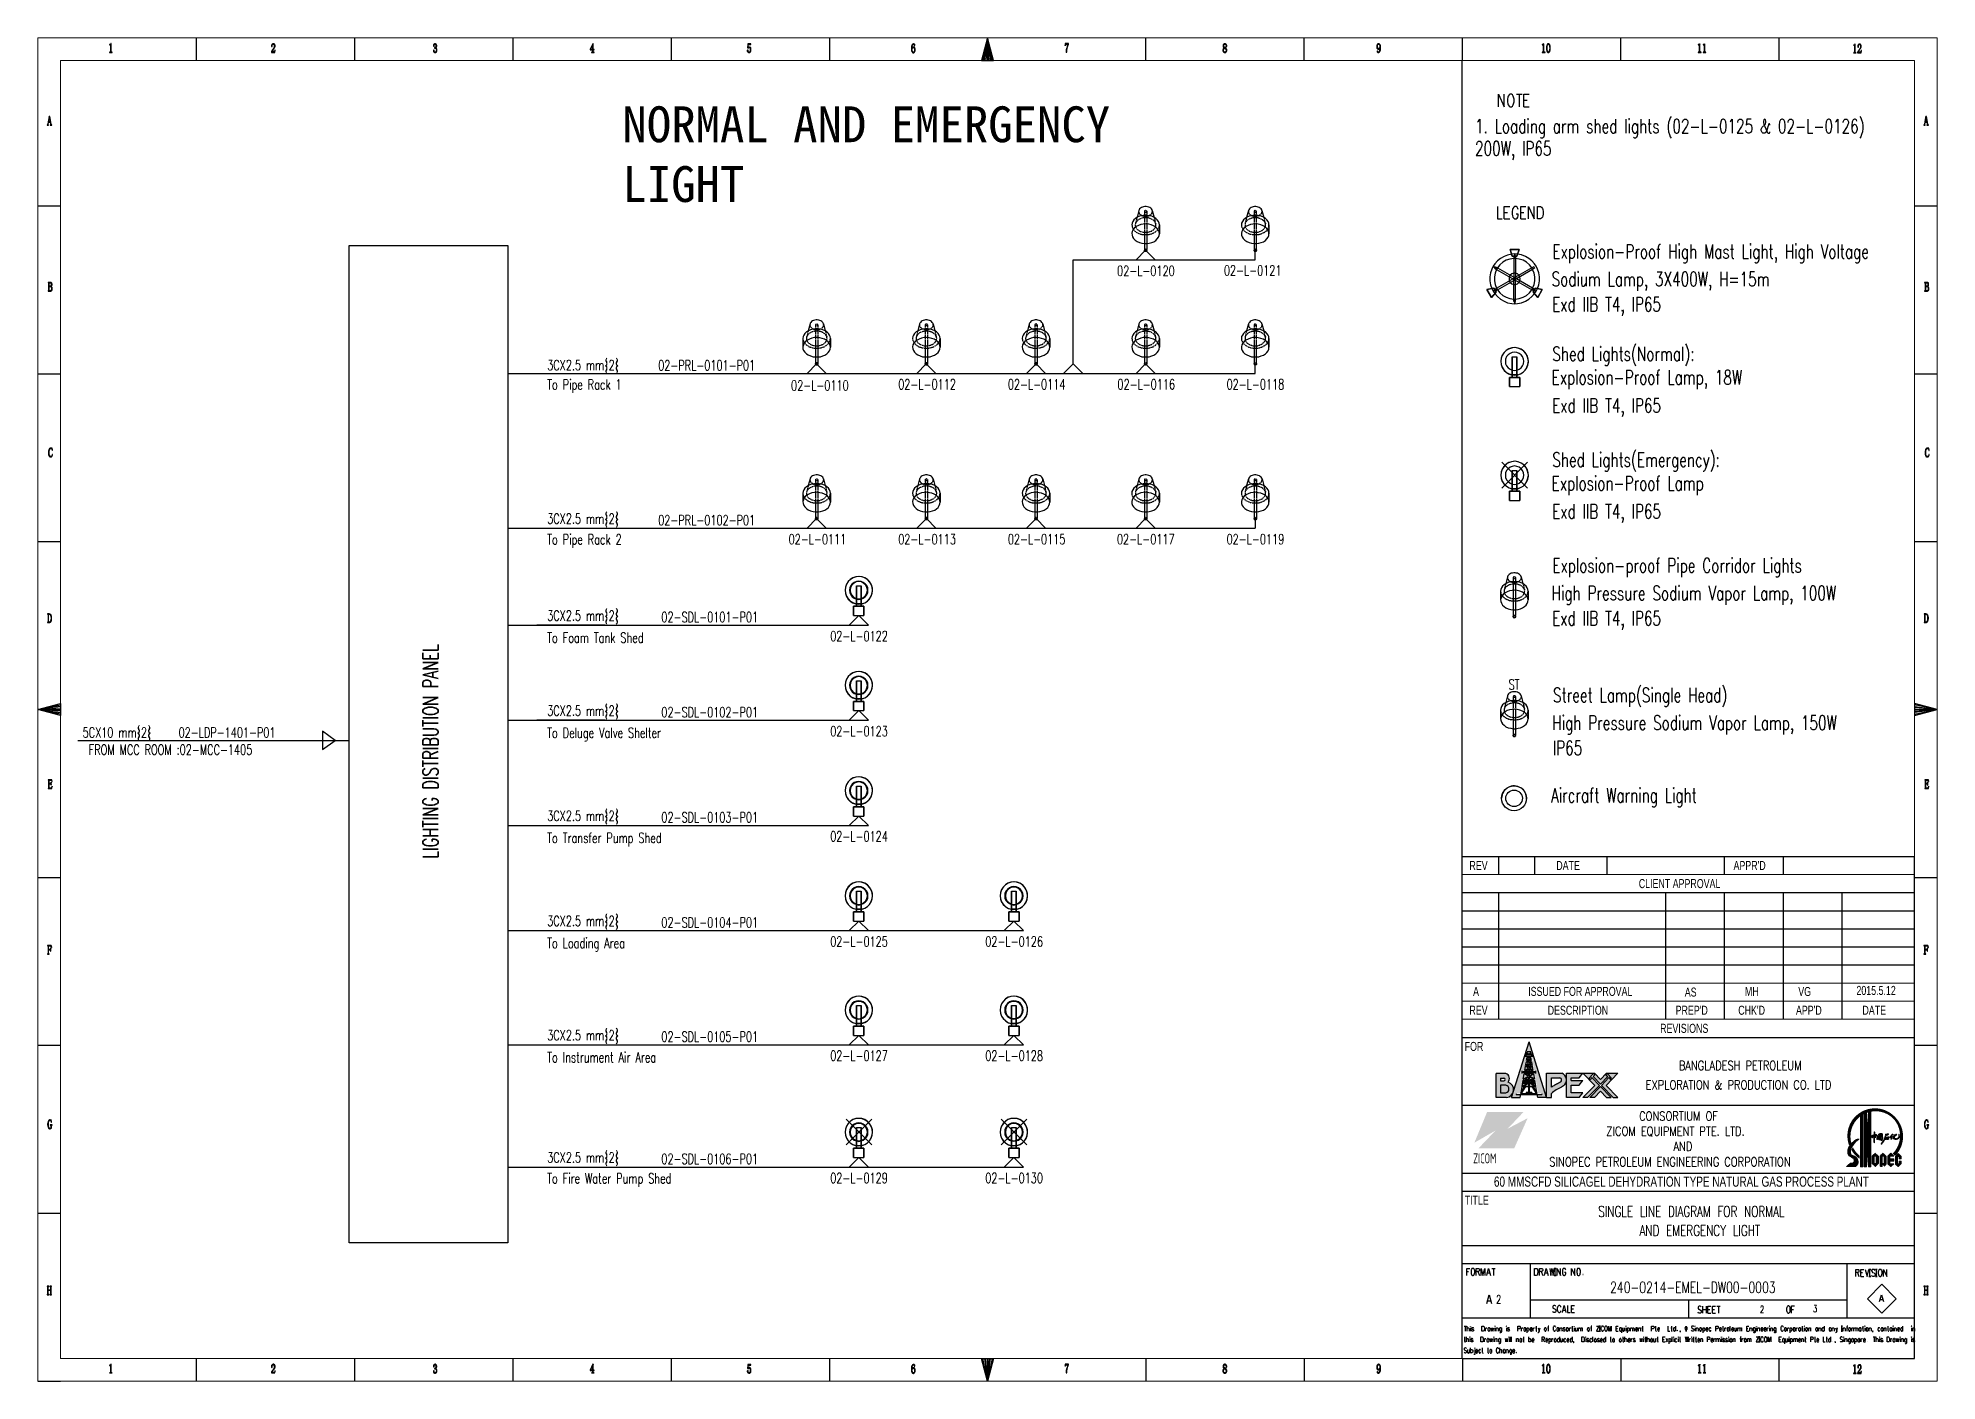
# Model space of a CAD drawing. Header units: inches. Extents: x 35 to 2894, y 23 to 617.
# Drawn here: x 1052 to 1892, y 23 to 617 of the extents above; entities that cross this region are included whole.
import ezdxf
from ezdxf.enums import TextEntityAlignment as Align

# ---------------------------------------------------------------- set-up
doc = ezdxf.new("R2010")
doc.units = ezdxf.units.IN
doc.header["$MEASUREMENT"] = 0
for name, color, linetype in [('BORDER', 4, 'Continuous'), ('Layer 1', 7, 'Continuous'), ('LGT1', 7, 'Continuous'), ('照明平面设备层', 1, 'Continuous')]:
    doc.layers.add(name, color=color, linetype=linetype)
doc.layers.add('ONDOCS', color=7, linetype='Continuous', lineweight=0)
doc.styles.add('1', font='isocp.shx')
doc.styles.add('HZTXT', font='simplexs.shx', dxfattribs={"width": 0.7, "bigfont": 'hztxt.shx'})
doc.styles.add('ROMANS', font='txt.shx', dxfattribs={"width": 0.8})
doc.styles.add('SIMPLEX', font='simplex.shx')
doc.styles.get("Standard").update_dxf_attribs({"font": 'arial.ttf'})

msp = doc.modelspace()

# ---------------------------------------------------------------- texts
at = {"width": 0.7}
for s, height, p in [('REV', 4.002, (1685.19, 248.81)), ('DATE', 4.002, (1723.61, 248.81)), ("APPR'D", 4.002, (1802.02, 248.81)), ('CLIENT APPROVAL', 4.0015, (1760.11, 240.81)), ('A', 4, (1686.8, 193.09)), ('ISSUED FOR APPROVAL', 4.0015, (1711.18, 193.13)), ('AS', 4.002, (1780.45, 192.82)), ('MH', 4.002, (1807.07, 193.09)), ('VG', 4.002, (1830.66, 193.09)), ('2015.5.12', 4.002, (1856.38, 193.55)), ('REV', 4.002, (1685.19, 184.79)), ('DESCRIPTION', 4.0015, (1719.81, 184.79)), ("PREP'D", 4.002, (1776.41, 184.79)), ("CHK'D", 4.002, (1804.11, 184.79)), ("APP'D", 4.002, (1829.63, 184.79)), ('DATE', 4.002, (1859.04, 184.79)), ('REVISIONS', 4.002, (1769.55, 176.79)), (' FOR', 4.002, (1681.99, 168.78)), ('60 MMSCFD SILICAGEL DEHYDRATION TYPE NATURAL GAS PROCESS PLANT', 4.5017, (1696.03, 108.74)), (' TITLE', 4.002, (1681.99, 100.76))]:
    msp.add_text(s, height=height, dxfattribs=at).set_placement(p)
at = {"color": 7, "lineweight": 25, "style": 'SIMPLEX', "width": 0.8}
for s, height, p in [('BANGLADESH PETROLEUM', 4.0015, (1777.81, 160.34)), ('EXPLORATION & PRODUCTION CO. LTD', 4.0015, (1763.14, 151.78)), ('ZICOM EQUIPMENT PTE. LTD.', 4.0015, (1745.75, 131.28)), ('CONSORTIUM OF', 4.0015, (1760.25, 137.97)), ('AND', 4.002, (1775.45, 124.58)), ('SINOPEC PETROLEUM ENGINEERING CORPORATION', 4.0015, (1720.53, 117.74))]:
    msp.add_text(s, height=height, dxfattribs=at).set_placement(p)
at = {"lineweight": -3, "width": 0.7}
for s, height, style, p in [('SINGLE LINE DIAGRAM FOR NORMAL', 4.8, 'ROMANS', (1742.16, 95.38)), ('AND EMERGENCY LIGHT', 4.8, 'ROMANS', (1760.42, 86.96)), ('2', 3.78, 'HZTXT', (1696.99, 57.04)), ('240-0214-EMEL-DW00-0003', 5, 'ROMANS', (1747.41, 61.73)), ('2', 3.12, 'HZTXT', (1813.7, 52.93)), ('3', 3.12, 'HZTXT', (1837.16, 53.21))]:
    msp.add_text(s, height=height, dxfattribs=dict(at, style=style)).set_placement(p)
at = {"lineweight": -3}
note = msp.add_mtext_dynamic_manual_height_columns('{\\fSimSun|b0|i0|c0|p2;NORMAL AND EMERGENCY }', width=236.3444, gutter_width=0, heights=[7.73, 0], dxfattribs=dict(at, insert=(1074.15, 586.57), char_height=15.8591, attachment_point=1))
for column, words in zip(note.columns.linked_columns, ['{\\fSimSun|b0|i0|c0|p2;LIGHT}']):
    column.text = words
at = {"layer": 'BORDER', "color": 172, "style": '1', "width": 0.7}
msp.add_text('ZICOM', height=4.431, dxfattribs=at).set_placement((1686.83, 119.06))
at = {"layer": 'LGT1', "color": 7, "lineweight": -3, "style": 'HZTXT', "width": 0.7}
for s, p in [('1. Loading arm shed lights (02-L-0125 & 02-L-0126)', (1687.65, 577.8)), ('200W, IP65', (1687.65, 567.95)), ('Aircraft Warning Light', (1721.3, 281.86))]:
    msp.add_text(s, height=6.3, dxfattribs=at).set_placement(p, align=Align.MIDDLE_LEFT)
for s, height, p in [('Explosion-Proof High Mast Light, High Voltage', 6.3, (1721.85, 519.24)), ('Sodium Lamp, 3X400W, H=15m', 6.3, (1721.54, 507.04)), ('Exd IIB T4, IP65', 6.3, (1721.75, 495.9)), ('Shed Lights(Normal):', 6.3, (1721.85, 473.97)), ('3CX2.5 mm{2}', 4.5, (1277.21, 469.88)), ('02-PRL-0101-P01', 4.5, (1326.31, 469.8)), ('To Pipe Rack 1', 4.5, (1277.21, 461.31)), ('Explosion-Proof Lamp, 18W', 6.3, (1721.54, 463.56)), ('Exd IIB T4, IP65', 6.3, (1721.75, 451.11)), ('Shed Lights(Emergency):', 6.3, (1721.85, 427.13)), ('Explosion-Proof Lamp', 6.3, (1721.54, 416.72)), ('3CX2.5 mm{2}', 4.5, (1277.21, 401.94)), ('02-PRL-0102-P01', 4.5, (1326.31, 401.29)), ('Exd IIB T4, IP65', 6.3, (1721.75, 404.27)), ('To Pipe Rack 2', 4.5, (1277.21, 392.8)), ('Explosion-proof Pipe Corridor Lights ', 6.3, (1721.85, 380.37)), ('High Pressure Sodium Vapor Lamp, 100W', 6.3, (1721.54, 368.16)), ('3CX2.5 mm{2}', 4.5, (1277.21, 359.07)), ('02-SDL-0101-P01', 4.5, (1327.72, 358.43)), ('Exd IIB T4, IP65', 6.3, (1721.75, 357.02)), ('To Foam Tank Shed', 4.5, (1277.21, 349.31)), ('Street Lamp(Single Head)', 6.3, (1722.15, 323.02)), ('3CX2.5 mm{2}', 4.5, (1277.21, 317.02)), ('02-SDL-0102-P01', 4.5, (1327.72, 316.38)), ('5CX10 mm{2}    02-LDP-1401-P01', 4.5, (1071.73, 307.38)), ('To Deluge Valve Shelter', 4.5, (1277.21, 307.26)), ('High Pressure Sodium Vapor Lamp, 150W', 6.3, (1721.84, 310.81)), ('IP65', 6.3, (1722.05, 299.67)), ('3CX2.5 mm{2}', 4.5, (1277.21, 270.52)), ('02-SDL-0103-P01', 4.5, (1327.72, 269.87)), ('To Transfer Pump Shed', 4.5, (1277.21, 260.76)), ('3CX2.5 mm{2}', 4.5, (1277.21, 224.01)), ('02-SDL-0104-P01', 4.5, (1327.72, 223.37)), ('To Loading Area', 4.5, (1277.21, 214.25)), ('3CX2.5 mm{2}', 4.5, (1277.21, 173.49)), ('02-SDL-0105-P01', 4.5, (1327.72, 172.85)), ('To Instrument Air Area', 4.5, (1277.21, 163.73)), ('3CX2.5 mm{2}', 4.5, (1277.21, 119.42)), ('02-SDL-0106-P01', 4.5, (1327.72, 118.78)), ('To Fire Water Pump Shed', 4.5, (1277.21, 110.17))]:
    msp.add_text(s, height=height, dxfattribs=at).set_placement(p)
at = {"layer": 'LGT1', "lineweight": -3, "style": 'HZTXT', "width": 0.7}
for s, p in [('02-L-0120', (1529.32, 511.55)), ('02-L-0121', (1576.55, 511.74)), ('02-L-0110', (1385.1, 460.87)), ('02-L-0112', (1432.5, 461.38)), ('02-L-0114', (1480.98, 461.38)), ('02-L-0116', (1529.47, 461.38)), ('02-L-0118', (1577.74, 461.38)), ('02-L-0111', (1384.01, 392.88)), ('02-L-0113', (1432.5, 392.88)), ('02-L-0115', (1480.98, 392.88)), ('02-L-0117', (1529.26, 392.88)), ('02-L-0119', (1577.74, 392.88)), ('02-L-0122', (1402.41, 350.01)), ('02-L-0123', (1402.41, 307.96)), ('FROM MCC ROOM :02-MCC-1405', (1074.41, 299.77)), ('02-L-0124', (1402.41, 261.45)), ('02-L-0125', (1402.41, 214.95)), ('02-L-0126', (1471.02, 214.95)), ('02-L-0127', (1402.41, 164.43)), ('02-L-0128', (1471.02, 164.43)), ('02-L-0129', (1402.41, 110.36)), ('02-L-0130', (1471.02, 110.36))]:
    msp.add_text(s, height=4.5, dxfattribs=at).set_placement(p)
msp.add_text('LIGHTING DISTRIBUTION PANEL ', height=6.75, rotation=90, dxfattribs=at).set_placement((1228.95, 253.77))
at = {"layer": 'LGT1', "color": 1, "lineweight": -3, "style": 'HZTXT', "width": 0.7}
msp.add_text('ST', height=4.5, dxfattribs=at).set_placement((1702.48, 328.61))

# ---------------------------------------------------------------- hatches: boundary and pattern name
at = {"lineweight": -3, "true_color": 0x008500}
h = msp.add_hatch(color=96, dxfattribs=at)
edge = h.paths.add_edge_path()
edge.add_line((1709.02, 158.73), (1708.55, 158.73))
edge.add_line((1708.55, 158.73), (1708.55, 160.13))
edge.add_line((1708.55, 160.13), (1709.26, 160.13))
edge.add_line((1709.26, 160.13), (1710.29, 166.22))
edge.add_line((1710.29, 166.22), (1710.04, 166.22))
edge.add_line((1710.04, 166.22), (1710.04, 167.36))
edge.add_line((1710.04, 167.36), (1710.74, 167.36))
edge.add_line((1710.74, 167.36), (1710.74, 168.29))
edge.add_line((1710.74, 168.29), (1712.35, 168.29))
edge.add_line((1712.35, 168.29), (1712.35, 167.36))
edge.add_line((1712.35, 167.36), (1713.06, 167.36))
edge.add_line((1713.06, 167.36), (1713.06, 166.15))
edge.add_line((1713.06, 166.15), (1712.82, 166.15))
edge.add_line((1712.82, 166.15), (1713.84, 160.13))
edge.add_line((1713.84, 160.13), (1714.54, 160.13))
edge.add_line((1714.54, 160.13), (1714.54, 158.73))
edge.add_line((1714.54, 158.73), (1714.07, 158.73))
edge.add_line((1714.07, 158.73), (1715.56, 149.98))
edge.add_line((1715.56, 149.98), (1717.2, 149.98))
edge.add_line((1717.2, 149.98), (1717.2, 149.53))
edge.add_line((1717.2, 149.53), (1715.22, 149.53))
edge.add_line((1715.22, 149.53), (1715.45, 148.18))
edge.add_line((1715.45, 148.18), (1719.29, 148.18))
edge.add_line((1719.29, 148.18), (1711.55, 172.88))
edge.add_line((1711.55, 172.88), (1704, 148.79))
edge.add_arc((1691.7, 152.49), 12.85, 341.96193, 343.25581, ccw=False)
edge.add_line((1703.92, 148.51), (1703.81, 148.18))
edge.add_line((1703.81, 148.18), (1707.65, 148.18))
edge.add_line((1707.65, 148.18), (1707.88, 149.53))
edge.add_line((1707.88, 149.53), (1705.9, 149.53))
edge.add_line((1705.9, 149.53), (1705.9, 149.98))
edge.add_line((1705.9, 149.98), (1707.54, 149.98))
edge.add_line((1707.54, 149.98), (1709.02, 158.73))
h = msp.add_hatch(color=96, dxfattribs=at)
h.paths.add_polyline_path([(1711.69, 157.36), (1711.69, 156.19), (1713.62, 156.19)])
h.paths.add_polyline_path([(1713.55, 155.92), (1711.69, 155.92), (1711.69, 154.96)])
h.paths.add_polyline_path([(1711.41, 155.92), (1709.55, 155.92), (1711.41, 154.96)])
h.paths.add_polyline_path([(1711.41, 157.36), (1709.48, 156.19), (1711.41, 156.19)])
h.paths.add_polyline_path([(1709.44, 158.71), (1709.02, 156.24), (1711.28, 157.6)])
h.paths.add_polyline_path([(1711.41, 158.86), (1709.73, 158.86), (1711.41, 157.85)])
h.paths.add_polyline_path([(1713.37, 158.86), (1711.69, 158.86), (1711.69, 157.85)])
h.paths.add_polyline_path([(1713.66, 158.71), (1711.82, 157.6), (1714.08, 156.24)])
h.paths.add_polyline_path([(1714.13, 159.72), (1708.96, 159.72), (1708.96, 159.13), (1714.13, 159.13)])
h.paths.add_polyline_path([(1711.69, 160.97), (1711.69, 159.99), (1713.19, 159.99)])
h.paths.add_polyline_path([(1711.41, 160.97), (1709.91, 159.99), (1711.41, 159.99)])
h.paths.add_polyline_path([(1711.3, 161.23), (1710, 162.07), (1709.68, 160.18)])
h.paths.add_polyline_path([(1713.09, 162.07), (1711.8, 161.23), (1713.41, 160.18)])
h.paths.add_polyline_path([(1712.6, 162.08), (1711.69, 162.08), (1711.69, 161.48)])
h.paths.add_polyline_path([(1711.41, 162.08), (1710.49, 162.08), (1711.41, 161.48)])
h.paths.add_polyline_path([(1711.41, 163.12), (1710.43, 162.35), (1711.41, 162.35)])
h.paths.add_polyline_path([(1711.69, 163.12), (1711.69, 162.35), (1712.67, 162.35)])
h.paths.add_polyline_path([(1712.74, 164.15), (1711.77, 163.4), (1713.03, 162.42)])
h.paths.add_polyline_path([(1710.36, 164.15), (1710.06, 162.42), (1711.32, 163.4)])
h.paths.add_polyline_path([(1711.41, 164.17), (1710.79, 164.17), (1711.41, 163.68)])
h.paths.add_polyline_path([(1712.31, 164.17), (1711.69, 164.17), (1711.69, 163.68)])
h.paths.add_polyline_path([(1711.69, 165.09), (1711.69, 164.44), (1712.37, 164.44)])
h.paths.add_polyline_path([(1711.41, 165.09), (1710.73, 164.44), (1711.41, 164.44)])
h.paths.add_polyline_path([(1711.35, 165.42), (1710.68, 166.06), (1710.42, 164.53)])
h.paths.add_polyline_path([(1711.41, 166.22), (1710.91, 166.22), (1711.41, 165.74)])
h.paths.add_polyline_path([(1712.19, 166.22), (1711.69, 166.22), (1711.69, 165.74)])
h.paths.add_polyline_path([(1712.42, 166.06), (1711.75, 165.42), (1712.67, 164.53)])
h.paths.add_polyline_path([(1712.78, 167.08), (1710.31, 167.08), (1710.31, 166.5), (1712.78, 166.5)])
h.paths.add_polyline_path([(1712.08, 168.01), (1711.02, 168.01), (1711.02, 167.36), (1712.08, 167.36)])
h = msp.add_hatch(color=96, dxfattribs=at)
h.paths.add_polyline_path([(1702.35, 155.02, 0.493757), (1701.33, 158.86), (1696.99, 158.86), (1696.99, 148.18), (1701.55, 148.18, 0.808017)])
h.paths.add_polyline_path([(1700.4, 155.54), (1698.93, 155.54), (1698.93, 156.79), (1700.39, 156.8, -1.005901)], flags=16)
h = msp.add_hatch(color=96, dxfattribs=at)
h.paths.add_polyline_path([(1715.22, 149.53), (1715.1, 150.2), (1713.34, 153.01), (1714.63, 153.01), (1714.58, 153.32), (1712.11, 154.59), (1714.36, 154.59), (1714.14, 155.91), (1711.85, 154.73), (1711.25, 154.73), (1708.96, 155.91), (1708.74, 154.59), (1710.98, 154.59), (1708.52, 153.32), (1708.47, 153.01), (1709.76, 153.01), (1707.99, 150.2), (1707.88, 149.53)])
h.paths.add_polyline_path([(1711.41, 150.46), (1710.3, 150.46), (1710.3, 149.84), (1708.1, 149.84), (1710.09, 153.01), (1711.41, 153.01)], flags=16)
h.paths.add_polyline_path([(1711.69, 150.46), (1711.69, 153.01), (1713.01, 153.01), (1715, 149.84), (1712.8, 149.84), (1712.8, 150.46)], flags=16)
h.paths.add_polyline_path([(1711.41, 153.28), (1709.06, 153.28), (1711.41, 154.5)], flags=16)
h.paths.add_polyline_path([(1711.69, 153.28), (1711.69, 154.5), (1714.04, 153.28)], flags=16)
h = msp.add_hatch(color=96, dxfattribs=at)
h.paths.add_polyline_path([(1709.02, 154.59), (1708.74, 154.59), (1708.52, 153.32), (1708.83, 153.47)])
h.paths.add_polyline_path([(1708.74, 152.96), (1708.75, 153.01), (1708.47, 153.01), (1707.99, 150.2), (1708.38, 150.81)])
h.paths.add_polyline_path([(1714.36, 154.59), (1714.08, 154.59), (1714.27, 153.47), (1714.58, 153.32)])
h.paths.add_polyline_path([(1714.63, 153.01), (1714.35, 153.01), (1714.36, 152.96), (1714.72, 150.81), (1715.1, 150.2)])
h = msp.add_hatch(color=96, dxfattribs=at)
edge = h.paths.add_edge_path()
edge.add_spline(control_points=[(1721.47, 150.02), (1722.12, 150.57), (1723.46, 151.71), (1725.45, 152.47), (1726.49, 153.16), (1726.78, 153.36)], knot_values=[0, 0, 0, 0, 0.28541, 0.590043, 0.706449, 0.706449, 0.706449, 0.706449], degree=3, periodic=0)
edge.add_arc((1724.87, 155.97), 3.24, 306.21723, 359.21624)
edge.add_line((1728.1, 155.92), (1728.1, 156.01))
edge.add_arc((1724.87, 155.97), 3.24, 0.78376, 67.95242)
edge.add_line((1726.08, 158.97), (1719.35, 158.97))
edge.add_line((1719.35, 158.97), (1719.35, 148.18))
edge.add_line((1719.35, 148.18), (1721.47, 148.18))
edge.add_line((1721.47, 148.18), (1721.47, 150.02))
edge = h.paths.add_edge_path(flags=16)
edge.add_line((1721.47, 152.76), (1721.47, 156.85))
edge.add_line((1721.47, 156.85), (1725.24, 156.85))
edge.add_arc((1725.01, 155.9), 0.982, -52.59611, 76.7394, ccw=False)
edge.add_spline(control_points=[(1725.61, 155.12), (1725.29, 154.91), (1724.41, 154.32), (1722.92, 153.73), (1721.91, 153.06), (1721.47, 152.76)], knot_values=[0, 0, 0, 0, 0.127501, 0.356218, 0.535507, 0.535507, 0.535507, 0.535507], degree=3, periodic=0)
msp.add_hatch(color=96, dxfattribs=at).paths.add_polyline_path([(1728.1, 148.18), (1733.71, 148.18), (1735.42, 150.29), (1730.22, 150.29), (1730.22, 153.62), (1733.71, 153.62), (1735.42, 155.73), (1730.22, 155.73), (1730.22, 156.85), (1733.71, 156.85), (1735.42, 158.97), (1728.1, 158.97), (1728.1, 156.01, -0.00684), (1728.1, 155.92)])
h = msp.add_hatch(color=96, dxfattribs=at)
h.paths.add_polyline_path([(1740.6, 153.57), (1735.42, 148.18), (1737.47, 148.18), (1742.66, 153.57), (1739.39, 156.98), (1738.59, 156.21), (1738.29, 156.18), (1738.3, 156.9), (1739.02, 157.59), (1739.02, 157.79), (1739.8, 158.55), (1740.2, 158.68), (1740.66, 158.2), (1739.86, 157.43), (1743.11, 154.05), (1746.37, 157.43), (1745.57, 158.2), (1746.02, 158.68), (1746.42, 158.55), (1747.21, 157.79), (1747.21, 157.59), (1747.92, 156.9), (1747.93, 156.18), (1747.64, 156.21), (1746.84, 156.98), (1743.57, 153.57), (1748.75, 148.18), (1750.81, 148.18), (1745.62, 153.57), (1750.81, 158.97), (1745.79, 158.97), (1743.11, 156.18), (1740.44, 158.97), (1735.42, 158.97)])
h.paths.add_polyline_path([(1743.11, 153.1), (1738.38, 148.18), (1740.44, 148.18), (1743.11, 150.96), (1745.79, 148.18), (1747.84, 148.18)], flags=17)
at = {"true_color": 0xff3333}
msp.add_hatch(color=20, dxfattribs=at).paths.add_polyline_path([(1710.92, 139.04), (1704.98, 125.65), (1689.13, 125.65), (1696.71, 133.57), (1687.38, 128.21), (1692.98, 141.72), (1709.06, 141.72), (1702.07, 134.38)])
at = {"layer": 'Layer 1'}
for points in [[(1084.34, 614.31), (1084.25, 614.31), (1084.25, 614.22), (1084.16, 614.14), (1084.16, 614.05), (1084.08, 614.05), (1084.08, 613.96), (1083.99, 613.96), (1083.54, 613.96), (1083.54, 613.78), (1083.99, 613.78), (1084.08, 613.69), (1084.08, 610.84), (1083.99, 610.76), (1083.99, 610.67), (1083.9, 610.58), (1083.72, 610.58), (1083.54, 610.58), (1083.54, 610.4), (1084.79, 610.4), (1084.79, 610.58), (1084.61, 610.58), (1084.43, 610.58), (1084.43, 610.67), (1084.34, 610.67), (1084.34, 610.76)], [(1156.05, 614.22), (1155.78, 614.22), (1155.78, 614.14), (1155.69, 614.14), (1155.96, 614.14), (1156.13, 614.14), (1156.22, 614.05), (1156.31, 614.05), (1156.31, 613.96), (1156.4, 613.87), (1156.49, 613.78), (1156.49, 612.89), (1156.4, 612.8), (1156.4, 612.62), (1156.31, 612.53), (1156.31, 612.45), (1156.22, 612.36), (1156.22, 612.18), (1156.13, 612.09), (1156.05, 612), (1155.96, 611.91), (1155.87, 611.82), (1155.78, 611.65), (1155.69, 611.56), (1155.6, 611.47), (1155.6, 611.38), (1155.51, 611.29), (1155.51, 611.2), (1155.42, 611.11), (1155.42, 611.02), (1155.33, 610.93), (1155.33, 610.84), (1155.25, 610.76), (1155.25, 610.67), (1155.42, 610.76), (1155.42, 610.84), (1155.51, 610.93), (1155.6, 611.02), (1155.6, 611.11), (1155.69, 611.29), (1155.78, 611.38), (1155.87, 611.47), (1155.96, 611.56), (1155.96, 611.65), (1156.05, 611.73), (1156.13, 611.82), (1156.13, 611.91), (1156.22, 612), (1156.31, 612.09), (1156.4, 612.18), (1156.49, 612.27), (1156.49, 612.36), (1156.58, 612.45), (1156.58, 612.53), (1156.67, 612.62), (1156.76, 612.71), (1156.76, 612.89), (1156.85, 612.98), (1156.85, 613.6), (1156.76, 613.69), (1156.76, 613.78), (1156.67, 613.87), (1156.67, 613.96), (1156.58, 614.05), (1156.58, 614.14), (1156.49, 614.14), (1156.4, 614.22)], [(1155.69, 614.14), (1155.6, 614.05), (1155.51, 614.05), (1155.51, 613.96), (1155.42, 613.87), (1155.42, 613.78), (1155.33, 613.69), (1155.33, 613.6), (1155.25, 613.51), (1155.25, 613.16), (1155.33, 613.07), (1155.42, 612.98), (1155.51, 612.98), (1155.6, 613.07), (1155.6, 613.42), (1155.51, 613.51), (1155.51, 613.6), (1155.51, 613.69), (1155.51, 613.78), (1155.6, 613.87), (1155.69, 613.96), (1155.78, 614.05), (1155.87, 614.05), (1155.87, 614.14), (1155.96, 614.14)], [(1227.3, 614.14), (1227.22, 614.14), (1227.13, 614.05), (1227.04, 613.96), (1227.04, 613.87), (1226.95, 613.78), (1226.95, 613.25), (1227.04, 613.25), (1227.13, 613.16), (1227.22, 613.25), (1227.22, 613.96), (1227.3, 614.05), (1227.39, 614.05), (1227.48, 614.14), (1227.57, 614.14)], [(1227.66, 614.22), (1227.3, 614.22), (1227.3, 614.14), (1227.66, 614.14), (1227.75, 614.05), (1227.84, 614.05), (1227.93, 613.96), (1227.93, 613.87), (1228.02, 613.78), (1228.02, 612.89), (1227.93, 612.8), (1227.93, 612.71), (1227.84, 612.62), (1227.75, 612.62), (1227.66, 612.53), (1227.39, 612.53), (1227.39, 612.36), (1227.66, 612.36), (1227.75, 612.27), (1227.93, 612.27), (1228.02, 612.18), (1228.02, 612.09), (1228.11, 612), (1228.11, 611.82), (1228.19, 611.73), (1228.19, 611.2), (1228.11, 611.11), (1228.11, 610.84), (1228.02, 610.76), (1227.93, 610.67), (1227.93, 610.58), (1227.84, 610.58), (1227.75, 610.49), (1227.57, 610.49), (1228.02, 610.49), (1228.11, 610.58), (1228.19, 610.58), (1228.28, 610.67), (1228.28, 610.84), (1228.37, 610.93), (1228.37, 611.02), (1228.46, 611.11), (1228.46, 611.82), (1228.37, 611.91), (1228.37, 612), (1228.28, 612), (1228.28, 612.09), (1228.19, 612.18), (1228.19, 612.27), (1228.11, 612.27), (1228.02, 612.36), (1227.93, 612.36), (1227.84, 612.45), (1227.93, 612.45), (1228.02, 612.53), (1228.11, 612.62), (1228.19, 612.71), (1228.28, 612.8), (1228.28, 613.07), (1228.37, 613.16), (1228.37, 613.6), (1228.28, 613.69), (1228.28, 613.78), (1228.19, 613.87), (1228.19, 613.96), (1228.11, 613.96), (1228.11, 614.05), (1228.02, 614.14), (1227.93, 614.14), (1227.84, 614.22)], [(1297.58, 614.22), (1297.41, 614.22), (1296.25, 611.65), (1296.25, 611.56), (1297.32, 611.56), (1297.32, 610.58), (1297.23, 610.58), (1296.87, 610.58), (1296.87, 610.4), (1298.03, 610.4), (1298.03, 610.58), (1297.67, 610.58), (1297.67, 610.67), (1297.58, 610.84), (1297.58, 611.56), (1298.03, 611.56), (1298.03, 611.73), (1297.58, 611.73), (1296.34, 611.73), (1297.32, 613.69)], [(1297.58, 614.22), (1297.32, 613.69), (1297.32, 611.73), (1296.34, 611.73), (1297.58, 611.73)], [(1367.33, 614.22), (1365.91, 614.22), (1365.91, 612.18), (1366, 612.18), (1366.09, 612.27), (1366.09, 612.36), (1366, 612.45), (1366.09, 613.87), (1367.24, 613.87)], [(1439.39, 614.22), (1439.3, 614.22), (1439.21, 614.14), (1439.03, 614.14), (1438.95, 614.05), (1438.86, 613.96), (1438.77, 613.96), (1438.68, 613.87), (1438.68, 613.78), (1438.59, 613.69), (1438.59, 613.6), (1438.5, 613.51), (1438.5, 613.34), (1438.41, 613.25), (1438.41, 612.98), (1438.32, 612.8), (1438.32, 612.18), (1438.32, 612.09), (1438.32, 611.38), (1438.41, 611.29), (1438.41, 611.02), (1438.5, 610.93), (1438.5, 610.84), (1438.59, 610.76), (1438.68, 610.67), (1438.68, 610.58), (1438.77, 610.49), (1438.86, 610.4), (1439.21, 610.4), (1439.12, 610.49), (1439.03, 610.49), (1438.95, 610.58), (1438.86, 610.67), (1438.77, 610.84), (1438.77, 610.93), (1438.68, 611.02), (1438.68, 611.47), (1438.59, 611.56), (1438.59, 611.91), (1438.68, 612), (1438.68, 612.09), (1438.59, 612.18), (1438.59, 612.62), (1438.68, 612.8), (1438.68, 613.42), (1438.77, 613.51), (1438.77, 613.69), (1438.86, 613.69), (1438.86, 613.78), (1438.95, 613.87), (1439.03, 613.96), (1439.12, 613.96), (1439.12, 614.05), (1439.66, 614.05), (1439.57, 614.14), (1439.48, 614.22)], [(1439.66, 614.05), (1439.3, 614.05), (1439.39, 614.05), (1439.48, 614.05), (1439.48, 613.96), (1439.57, 613.96), (1439.57, 613.87), (1439.57, 613.51), (1439.66, 613.42), (1439.75, 613.42), (1439.84, 613.51), (1439.84, 613.87), (1439.75, 614.05)], [(1507.89, 614.31), (1506.38, 614.31), (1506.29, 613.34), (1506.38, 613.34), (1506.38, 613.42), (1506.38, 613.51), (1506.47, 613.69), (1506.47, 613.78), (1506.56, 613.78), (1506.56, 613.87), (1506.65, 613.96), (1507.62, 613.96), (1507.8, 614.05), (1507.89, 614.14)], [(1507.8, 614.05), (1507.62, 613.96), (1507.62, 613.87), (1507.54, 613.69), (1507.54, 613.6), (1507.45, 613.42), (1507.36, 613.34), (1507.36, 613.25), (1507.27, 613.07), (1507.27, 612.98), (1507.18, 612.89), (1507.18, 612.62), (1507.09, 612.53), (1507.09, 612.36), (1507, 612.27), (1507, 612.09), (1506.91, 612), (1506.91, 611.82), (1506.82, 611.65), (1506.82, 611.56), (1506.82, 611.38), (1506.82, 611.29), (1506.74, 611.2), (1506.74, 610.58), (1506.82, 610.49), (1506.91, 610.4), (1507, 610.49), (1507.09, 610.49), (1507.09, 610.58), (1507.09, 611.82), (1507.18, 611.91), (1507.18, 612.27), (1507.27, 612.45), (1507.27, 612.53), (1507.36, 612.62), (1507.36, 612.89), (1507.45, 612.98), (1507.45, 613.07), (1507.54, 613.25), (1507.54, 613.42), (1507.62, 613.51), (1507.62, 613.6), (1507.71, 613.69), (1507.71, 613.78), (1507.8, 613.96)], [(1577.02, 614.22), (1576.66, 614.22), (1576.57, 614.14), (1576.48, 614.05), (1576.39, 613.96), (1576.3, 613.87), (1576.3, 613.78), (1576.22, 613.69), (1576.22, 612.98), (1576.3, 612.89), (1576.3, 612.8), (1576.39, 612.8), (1576.39, 612.71), (1576.48, 612.62), (1576.57, 612.53), (1576.57, 612.45), (1576.66, 612.45), (1576.57, 612.36), (1576.84, 612.36), (1576.93, 612.27), (1577.02, 612.18), (1577.1, 612.18), (1577.19, 612.09), (1577.19, 612), (1577.28, 612), (1577.37, 611.91), (1577.37, 611.82), (1577.46, 611.73), (1577.55, 611.65), (1577.55, 611.38), (1577.64, 611.29), (1577.64, 611.2), (1577.55, 611.11), (1577.55, 610.93), (1577.46, 610.84), (1577.46, 610.76), (1577.37, 610.67), (1577.37, 610.58), (1577.28, 610.58), (1577.19, 610.49), (1576.57, 610.49), (1576.66, 610.4), (1577.37, 610.4), (1577.37, 610.49), (1577.46, 610.49), (1577.55, 610.58), (1577.64, 610.67), (1577.64, 610.76), (1577.73, 610.84), (1577.73, 610.93), (1577.82, 611.02), (1577.82, 611.73), (1577.73, 611.82), (1577.73, 611.91), (1577.64, 612), (1577.64, 612.09), (1577.55, 612.18), (1577.46, 612.27), (1577.37, 612.36), (1577.28, 612.45), (1577.37, 612.53), (1577.1, 612.53), (1577.02, 612.62), (1576.93, 612.62), (1576.84, 612.71), (1576.75, 612.8), (1576.66, 612.89), (1576.66, 612.98), (1576.57, 613.07), (1576.48, 613.16), (1576.48, 613.34), (1576.39, 613.42), (1576.39, 613.51), (1576.48, 613.6), (1576.48, 613.78), (1576.57, 613.87), (1576.57, 613.96), (1576.66, 614.05), (1576.75, 614.05), (1576.84, 614.14), (1577.46, 614.14), (1577.37, 614.14), (1577.28, 614.22)], [(1577.46, 614.14), (1577.02, 614.14), (1577.1, 614.14), (1577.19, 614.14), (1577.28, 614.05), (1577.37, 613.96), (1577.46, 613.87), (1577.46, 613.78), (1577.55, 613.69), (1577.55, 613.07), (1577.46, 612.98), (1577.46, 612.8), (1577.37, 612.71), (1577.28, 612.62), (1577.28, 612.53), (1577.19, 612.53), (1577.46, 612.53), (1577.55, 612.62), (1577.55, 612.71), (1577.64, 612.8), (1577.64, 612.89), (1577.73, 612.89), (1577.73, 612.98), (1577.82, 613.16), (1577.82, 613.51), (1577.73, 613.6), (1577.73, 613.78), (1577.64, 613.87), (1577.55, 613.96), (1577.55, 614.05), (1577.46, 614.05)], [(1644.98, 614.22), (1644.72, 614.22), (1644.63, 614.14), (1644.54, 614.14), (1644.54, 614.05), (1644.45, 613.96), (1644.36, 613.87), (1644.36, 613.78), (1644.27, 613.69), (1644.27, 613.6), (1644.18, 613.42), (1644.18, 612.53), (1644.27, 612.45), (1644.27, 612.27), (1644.36, 612.18), (1644.36, 612.09), (1644.45, 612), (1644.98, 612.09), (1644.8, 612.09), (1644.72, 612.18), (1644.63, 612.27), (1644.63, 612.36), (1644.54, 612.36), (1644.54, 612.45), (1644.45, 612.53), (1644.45, 613.51), (1644.54, 613.6), (1644.54, 613.87), (1644.63, 613.96), (1644.72, 613.96), (1644.72, 614.05), (1644.8, 614.05), (1644.89, 614.14), (1645.43, 614.14), (1645.34, 614.14), (1645.25, 614.22)], [(1645.43, 614.14), (1644.98, 614.14), (1645.07, 614.14), (1645.16, 614.14), (1645.25, 614.05), (1645.34, 613.96), (1645.43, 613.87), (1645.43, 613.78), (1645.52, 613.69), (1645.52, 613.42), (1645.61, 613.34), (1645.61, 612.8), (1645.52, 612.71), (1645.52, 612.53), (1645.43, 612.45), (1645.61, 612.45), (1645.61, 612.36), (1645.61, 612.09), (1645.52, 611.91), (1645.52, 611.38), (1645.43, 611.29), (1645.43, 611.02), (1645.34, 610.93), (1645.34, 610.84), (1645.25, 610.76), (1645.25, 610.67), (1645.16, 610.58), (1645.07, 610.58), (1644.98, 610.49), (1644.54, 610.49), (1644.63, 610.4), (1645.16, 610.4), (1645.16, 610.49), (1645.25, 610.49), (1645.34, 610.58), (1645.43, 610.67), (1645.52, 610.76), (1645.61, 610.84), (1645.61, 611.02), (1645.69, 611.11), (1645.69, 611.29), (1645.78, 611.38), (1645.78, 611.65), (1645.87, 611.82), (1645.87, 613.25), (1645.78, 613.34), (1645.78, 613.6), (1645.69, 613.69), (1645.69, 613.78), (1645.61, 613.87), (1645.61, 613.96), (1645.52, 613.96), (1645.43, 614.05)], [(1718.11, 614.22), (1718.02, 614.22), (1718.02, 614.14), (1717.93, 614.05), (1717.84, 613.96), (1717.75, 613.96), (1717.67, 613.87), (1717.4, 613.87), (1717.4, 613.78), (1717.75, 613.78), (1717.84, 613.69), (1717.84, 610.67), (1717.75, 610.67), (1717.75, 610.58), (1717.67, 610.58), (1717.58, 610.58), (1717.4, 610.58), (1717.4, 610.4), (1718.64, 610.4), (1718.64, 610.58), (1718.47, 610.58), (1718.29, 610.58), (1718.2, 610.67), (1718.11, 610.76)], [(1719.71, 614.05), (1719.62, 614.05), (1719.62, 613.96), (1719.53, 613.87), (1719.53, 613.69), (1719.44, 613.6), (1719.44, 613.51), (1719.36, 613.42), (1719.36, 613.16), (1719.27, 613.07), (1719.27, 611.56), (1719.36, 611.38), (1719.36, 611.29), (1719.36, 611.11), (1719.44, 611.02), (1719.44, 610.93), (1719.53, 610.84), (1719.53, 610.76), (1719.62, 610.67), (1719.71, 610.58), (1719.71, 610.49), (1719.8, 610.49), (1719.89, 610.4), (1720.33, 610.4), (1720.42, 610.49), (1720.51, 610.58), (1719.98, 610.58), (1719.89, 610.67), (1719.8, 610.76), (1719.8, 610.84), (1719.71, 611.02), (1719.71, 611.11), (1719.62, 611.2), (1719.62, 611.56), (1719.53, 611.65), (1719.53, 612.89), (1719.62, 612.98), (1719.62, 613.42), (1719.71, 613.51), (1719.71, 613.69), (1719.8, 613.87), (1719.89, 613.96), (1719.98, 614.05), (1720.07, 614.05)], [(1720.07, 614.22), (1719.89, 614.22), (1719.89, 614.14), (1719.8, 614.14), (1719.71, 614.05), (1720.25, 614.05), (1720.33, 613.96), (1720.42, 613.96), (1720.42, 613.87), (1720.51, 613.69), (1720.51, 613.6), (1720.6, 613.51), (1720.6, 612.8), (1720.69, 612.71), (1720.69, 612.62), (1720.69, 612.45), (1720.69, 611.91), (1720.6, 611.82), (1720.6, 611.29), (1720.51, 611.2), (1720.51, 611.02), (1720.42, 610.84), (1720.42, 610.76), (1720.33, 610.67), (1720.25, 610.58), (1720.07, 610.58), (1720.51, 610.58), (1720.6, 610.67), (1720.69, 610.76), (1720.69, 610.93), (1720.78, 611.02), (1720.78, 611.2), (1720.87, 611.29), (1720.87, 611.56), (1720.96, 611.65), (1720.96, 612.98), (1720.87, 613.07), (1720.87, 613.42), (1720.78, 613.51), (1720.78, 613.69), (1720.69, 613.78), (1720.69, 613.87), (1720.6, 613.96), (1720.51, 614.05), (1720.51, 614.14), (1720.42, 614.14), (1720.33, 614.22)], [(1787.14, 614.22), (1787.06, 614.14), (1786.97, 614.05), (1786.97, 613.96), (1786.88, 613.96), (1786.79, 613.96), (1786.7, 613.87), (1786.43, 613.87), (1786.43, 613.78), (1786.79, 613.78), (1786.88, 613.69), (1786.88, 610.58), (1786.79, 610.58), (1786.61, 610.58), (1786.43, 610.58), (1786.43, 610.4), (1787.68, 610.4), (1787.68, 610.58), (1787.5, 610.58), (1787.32, 610.58), (1787.23, 610.67), (1787.23, 610.76), (1787.14, 610.93)], [(1789.28, 614.22), (1789.19, 614.14), (1789.1, 614.05), (1789.1, 613.96), (1789.01, 613.96), (1788.92, 613.96), (1788.83, 613.87), (1788.57, 613.87), (1788.57, 613.78), (1788.92, 613.78), (1789.01, 613.69), (1789.01, 610.58), (1788.92, 610.58), (1788.75, 610.58), (1788.57, 610.58), (1788.57, 610.4), (1789.81, 610.4), (1789.81, 610.58), (1789.64, 610.58), (1789.46, 610.58), (1789.37, 610.67), (1789.37, 610.76), (1789.28, 610.93)], [(1855.82, 614.05), (1855.73, 614.05), (1855.65, 613.96), (1855.56, 613.87), (1855.56, 613.78), (1855.47, 613.78), (1855.38, 613.69), (1855.02, 613.69), (1855.02, 613.6), (1855.38, 613.6), (1855.47, 613.51), (1855.56, 613.34), (1855.56, 610.67), (1855.47, 610.49), (1855.47, 610.4), (1855.38, 610.4), (1855.29, 610.4), (1855.2, 610.31), (1855.02, 610.31), (1855.02, 610.22), (1856.27, 610.22), (1856.27, 610.31), (1856.09, 610.31), (1856, 610.4), (1855.82, 610.4), (1855.82, 610.49)], [(1857.78, 614.05), (1857.51, 614.05), (1857.43, 613.96), (1857.34, 613.96), (1857.69, 613.96), (1857.78, 613.96), (1857.87, 613.87), (1857.96, 613.87), (1858.05, 613.78), (1858.14, 613.69), (1858.14, 613.6), (1858.23, 613.42), (1858.23, 612.8), (1858.14, 612.71), (1858.14, 612.45), (1858.05, 612.36), (1858.05, 612.27), (1857.96, 612.18), (1857.96, 612.09), (1857.87, 612), (1857.87, 611.91), (1857.78, 611.82), (1857.69, 611.73), (1857.69, 611.65), (1857.6, 611.56), (1857.51, 611.47), (1857.43, 611.38), (1857.43, 611.29), (1857.34, 611.2), (1857.25, 611.11), (1857.16, 611.02), (1857.16, 610.93), (1857.07, 610.84), (1857.07, 610.76), (1856.98, 610.67), (1856.98, 610.58), (1856.89, 610.49), (1857.07, 610.58), (1857.16, 610.58), (1857.16, 610.67), (1857.25, 610.76), (1857.25, 610.84), (1857.34, 610.93), (1857.43, 611.11), (1857.51, 611.2), (1857.6, 611.29), (1857.6, 611.38), (1857.69, 611.47), (1857.69, 611.56), (1857.78, 611.65), (1857.87, 611.73), (1857.96, 611.82), (1857.96, 611.91), (1858.05, 612), (1858.14, 612.09), (1858.23, 612.18), (1858.23, 612.27), (1858.31, 612.36), (1858.4, 612.45), (1858.4, 612.53), (1858.49, 612.62), (1858.49, 613.51), (1858.4, 613.6), (1858.4, 613.69), (1858.31, 613.78), (1858.31, 613.87), (1858.23, 613.87), (1858.23, 613.96), (1858.14, 613.96), (1858.05, 614.05)], [(1857.34, 613.96), (1857.25, 613.87), (1857.25, 613.78), (1857.16, 613.78), (1857.16, 613.69), (1857.07, 613.6), (1857.07, 613.51), (1856.98, 613.42), (1856.98, 612.89), (1857.07, 612.8), (1857.34, 612.8), (1857.34, 612.89), (1857.34, 613.07), (1857.25, 613.16), (1857.25, 613.42), (1857.25, 613.51), (1857.25, 613.6), (1857.34, 613.69), (1857.34, 613.78), (1857.43, 613.78), (1857.43, 613.87), (1857.51, 613.87), (1857.6, 613.96), (1857.69, 613.96)], [(1156.85, 611.38), (1156.76, 611.38), (1156.76, 611.29), (1156.76, 611.2), (1156.67, 611.02), (1156.67, 610.93), (1156.58, 610.84), (1156.58, 610.76), (1156.49, 610.76), (1155.42, 610.76), (1155.25, 610.67), (1155.25, 610.4), (1156.76, 610.4)], [(1227.04, 611.47), (1227.04, 611.38), (1226.95, 611.38), (1226.86, 611.29), (1226.86, 610.84), (1226.95, 610.76), (1227.04, 610.67), (1227.04, 610.58), (1227.13, 610.58), (1227.22, 610.49), (1227.3, 610.4), (1227.93, 610.4), (1228.02, 610.49), (1227.57, 610.49), (1227.48, 610.49), (1227.39, 610.58), (1227.3, 610.58), (1227.22, 610.67), (1227.22, 610.76), (1227.13, 610.84), (1227.22, 610.93), (1227.22, 611.38), (1227.13, 611.38)], [(1365.91, 611.47), (1365.82, 611.38), (1365.73, 611.29), (1365.73, 610.93), (1365.82, 610.84), (1365.82, 610.76), (1365.91, 610.67), (1366, 610.58), (1366.09, 610.49), (1366.53, 610.49), (1366.44, 610.49), (1366.35, 610.49), (1366.26, 610.58), (1366.17, 610.58), (1366.09, 610.67), (1366, 610.76), (1366, 610.84), (1366, 610.93), (1366.09, 611.02), (1366.09, 611.38), (1366, 611.47)], [(1366.17, 612.71), (1366.09, 612.62), (1366.09, 612.53), (1366, 612.45), (1366.09, 612.36), (1366.17, 612.45), (1366.17, 612.53), (1366.26, 612.53), (1366.35, 612.53), (1366.35, 612.62), (1366.53, 612.62)], [(1366.62, 612.89), (1366.53, 612.89), (1366.44, 612.8), (1366.26, 612.8), (1366.26, 612.71), (1366.17, 612.71), (1366.53, 612.62), (1366.71, 612.62), (1366.8, 612.53), (1366.89, 612.45), (1366.98, 612.36), (1366.98, 612.18), (1367.06, 612.09), (1367.06, 611.11), (1366.98, 611.02), (1366.98, 610.84), (1366.89, 610.76), (1366.89, 610.67), (1366.8, 610.67), (1366.71, 610.58), (1366.71, 610.49), (1366.62, 610.49), (1366.09, 610.49), (1366.17, 610.49), (1366.26, 610.4), (1366.89, 610.4), (1366.89, 610.49), (1366.98, 610.49), (1367.06, 610.58), (1367.15, 610.67), (1367.15, 610.76), (1367.24, 610.76), (1367.24, 611.02), (1367.33, 611.11), (1367.33, 612.18), (1367.24, 612.27), (1367.24, 612.45), (1367.15, 612.53), (1367.06, 612.62), (1367.06, 612.71), (1366.98, 612.71), (1366.89, 612.8), (1366.71, 612.8)], [(1438.86, 612.53), (1438.77, 612.45), (1438.68, 612.36), (1438.68, 612.27), (1438.59, 612.18), (1438.68, 612.09), (1438.77, 612.18), (1438.86, 612.27), (1438.86, 612.36), (1438.95, 612.45), (1439.03, 612.45), (1439.12, 612.53), (1439.3, 612.53)], [(1439.3, 612.8), (1439.21, 612.8), (1439.12, 612.71), (1438.95, 612.71), (1438.95, 612.62), (1438.86, 612.62), (1438.86, 612.53), (1439.39, 612.53), (1439.48, 612.45), (1439.57, 612.36), (1439.57, 612.27), (1439.66, 612.27), (1439.66, 612.09), (1439.75, 612), (1439.75, 611.02), (1439.66, 610.93), (1439.66, 610.67), (1439.57, 610.67), (1439.57, 610.58), (1439.48, 610.49), (1439.3, 610.49), (1439.21, 610.4), (1438.86, 610.4), (1438.95, 610.31), (1439.39, 610.31), (1439.48, 610.4), (1439.57, 610.4), (1439.66, 610.49), (1439.75, 610.58), (1439.75, 610.67), (1439.84, 610.67), (1439.84, 610.76), (1439.92, 610.84), (1439.92, 611.02), (1440.01, 611.11), (1440.01, 612), (1439.92, 612.09), (1439.92, 612.36), (1439.84, 612.45), (1439.84, 612.53), (1439.75, 612.53), (1439.66, 612.62), (1439.57, 612.71), (1439.48, 612.71), (1439.39, 612.8)], [(1576.57, 612.36), (1576.48, 612.27), (1576.48, 612.18), (1576.39, 612.09), (1576.3, 612), (1576.3, 611.91), (1576.22, 611.82), (1576.22, 611.73), (1576.13, 611.65), (1576.13, 611.11), (1576.22, 611.02), (1576.22, 610.84), (1576.3, 610.76), (1576.39, 610.67), (1576.39, 610.58), (1576.48, 610.58), (1576.57, 610.49), (1577.02, 610.49), (1576.93, 610.49), (1576.84, 610.49), (1576.75, 610.58), (1576.66, 610.58), (1576.57, 610.67), (1576.57, 610.76), (1576.48, 610.76), (1576.48, 610.84), (1576.39, 610.93), (1576.39, 611.73), (1576.48, 611.82), (1576.48, 611.91), (1576.57, 612), (1576.57, 612.09), (1576.66, 612.18), (1576.75, 612.27), (1576.75, 612.36)], [(1644.45, 611.11), (1644.36, 611.02), (1644.36, 610.67), (1644.45, 610.58), (1644.45, 610.49), (1644.54, 610.49), (1644.89, 610.49), (1644.8, 610.49), (1644.72, 610.58), (1644.72, 610.67), (1644.63, 610.67), (1644.63, 611.02), (1644.54, 611.11)], [(1645.43, 612.45), (1645.43, 612.36), (1645.34, 612.27), (1645.25, 612.18), (1645.16, 612.09), (1644.98, 612.09), (1644.45, 612), (1644.54, 612), (1644.63, 611.91), (1644.72, 611.82), (1645.16, 611.82), (1645.16, 611.91), (1645.25, 611.91), (1645.34, 612), (1645.43, 612.09), (1645.43, 612.18), (1645.52, 612.27), (1645.52, 612.36), (1645.61, 612.45)], [(1858.58, 611.2), (1858.49, 611.2), (1858.49, 611.11), (1858.4, 611.02), (1858.4, 610.76), (1858.31, 610.67), (1858.23, 610.58), (1857.07, 610.58), (1856.89, 610.49), (1856.89, 610.22), (1858.49, 610.22)], [(1056.94, 582.02), (1056.32, 578.64), (1056.23, 578.46), (1056.14, 578.37), (1056.05, 578.37), (1056.05, 578.2), (1056.67, 578.2), (1056.67, 578.37), (1056.5, 578.37), (1056.5, 578.46), (1056.41, 578.55), (1056.41, 578.64), (1056.5, 578.82), (1056.59, 579.62), (1057.39, 579.62), (1056.67, 579.8), (1057.03, 581.66)], [(1057.21, 582.11), (1056.94, 582.02), (1057.03, 581.66), (1057.39, 579.8), (1056.67, 579.8), (1057.39, 579.62), (1057.56, 578.64), (1057.56, 578.46), (1057.48, 578.37), (1057.39, 578.37), (1057.39, 578.2), (1058.1, 578.2), (1058.1, 578.37), (1058.01, 578.37), (1057.92, 578.46), (1057.83, 578.46), (1057.83, 578.64)], [(1887.05, 582.02), (1886.43, 578.64), (1886.43, 578.46), (1886.34, 578.46), (1886.34, 578.37), (1886.25, 578.37), (1886.16, 578.37), (1886.16, 578.2), (1886.78, 578.2), (1886.78, 578.37), (1886.69, 578.37), (1886.6, 578.46), (1886.6, 578.82), (1886.78, 579.62), (1887.49, 579.62), (1886.78, 579.8), (1887.14, 581.66)], [(1887.32, 582.11), (1887.05, 582.02), (1887.14, 581.66), (1887.49, 579.8), (1886.78, 579.8), (1887.49, 579.62), (1887.67, 578.64), (1887.67, 578.37), (1887.58, 578.37), (1887.49, 578.37), (1887.49, 578.2), (1888.21, 578.2), (1888.21, 578.37), (1888.12, 578.37), (1888.03, 578.46), (1887.94, 578.64)], [(1057.39, 508.72), (1056.41, 508.72), (1056.41, 508.54), (1057.48, 508.54), (1057.56, 508.45), (1057.65, 508.45), (1057.65, 508.36), (1057.74, 508.36), (1057.74, 508.27), (1057.83, 508.18), (1057.83, 507.47), (1057.74, 507.38), (1057.74, 507.29), (1057.65, 507.2), (1057.65, 507.11), (1057.56, 507.11), (1057.48, 507.03), (1056.94, 507.03), (1057.65, 506.94), (1057.74, 507.03), (1057.83, 507.03), (1057.92, 507.11), (1058.01, 507.2), (1058.1, 507.29), (1058.1, 507.47), (1058.19, 507.56), (1058.19, 508), (1058.1, 508.09), (1058.1, 508.36), (1058.01, 508.45), (1057.92, 508.45), (1057.92, 508.54), (1057.83, 508.63), (1057.56, 508.63), (1057.48, 508.72)], [(1057.74, 506.94), (1057.3, 506.85), (1057.56, 506.85), (1057.65, 506.76), (1057.74, 506.76), (1057.74, 506.67), (1057.83, 506.67), (1057.83, 506.58), (1057.92, 506.49), (1057.92, 506.4), (1058.01, 506.31), (1058.01, 505.6), (1057.92, 505.51), (1057.92, 505.33), (1057.83, 505.25), (1057.74, 505.16), (1057.65, 505.07), (1057.56, 505.07), (1057.48, 504.98), (1056.41, 504.98), (1056.41, 504.89), (1057.74, 504.89), (1057.83, 504.98), (1057.92, 505.07), (1058.01, 505.07), (1058.1, 505.16), (1058.1, 505.25), (1058.19, 505.33), (1058.19, 505.42), (1058.28, 505.51), (1058.28, 506.31), (1058.19, 506.4), (1058.19, 506.49), (1058.1, 506.58), (1058.01, 506.67), (1058.01, 506.76), (1057.92, 506.76), (1057.83, 506.85)], [(1056.5, 508.54), (1056.59, 508.54), (1056.67, 508.45), (1056.67, 505.16), (1056.59, 505.07), (1056.5, 504.98), (1057.12, 504.98), (1057.03, 504.98), (1056.94, 505.07), (1056.94, 506.85), (1057.3, 506.85), (1057.74, 506.94), (1057.65, 506.94), (1056.94, 507.03), (1056.94, 508.54), (1057.03, 508.54), (1057.3, 508.54)], [(1887.49, 508.72), (1886.52, 508.72), (1886.52, 508.54), (1887.67, 508.54), (1887.67, 508.45), (1887.76, 508.45), (1887.85, 508.36), (1887.94, 508.36), (1887.94, 508.27), (1887.94, 508.18), (1888.03, 508.09), (1888.03, 507.56), (1887.94, 507.47), (1887.94, 507.29), (1887.85, 507.2), (1887.85, 507.11), (1887.76, 507.11), (1887.67, 507.03), (1887.05, 507.03), (1887.76, 506.94), (1887.94, 507.03), (1888.03, 507.03), (1888.03, 507.11), (1888.12, 507.2), (1888.21, 507.2), (1888.21, 507.29), (1888.21, 507.38), (1888.29, 507.47), (1888.29, 508.27), (1888.21, 508.36), (1888.21, 508.45), (1888.12, 508.45), (1888.12, 508.54), (1888.03, 508.54), (1887.94, 508.63), (1887.76, 508.63), (1887.58, 508.72)], [(1887.94, 506.94), (1887.49, 506.85), (1887.76, 506.85), (1887.76, 506.76), (1887.85, 506.76), (1887.94, 506.67), (1888.03, 506.67), (1888.03, 506.58), (1888.03, 506.49), (1888.12, 506.4), (1888.12, 505.42), (1888.03, 505.33), (1888.03, 505.25), (1887.94, 505.25), (1887.94, 505.16), (1887.85, 505.16), (1887.76, 505.07), (1887.67, 504.98), (1886.52, 504.98), (1886.52, 504.89), (1887.85, 504.89), (1887.94, 504.98), (1888.03, 504.98), (1888.12, 505.07), (1888.21, 505.16), (1888.29, 505.25), (1888.38, 505.33), (1888.38, 505.51), (1888.47, 505.6), (1888.47, 506.05), (1888.38, 506.22), (1888.38, 506.4), (1888.29, 506.49), (1888.29, 506.58), (1888.21, 506.67), (1888.12, 506.76), (1888.03, 506.76), (1888.03, 506.85)], [(1886.69, 508.54), (1886.78, 508.54), (1886.78, 508.45), (1886.78, 505.07), (1886.69, 504.98), (1887.23, 504.98), (1887.14, 505.07), (1887.05, 505.16), (1887.05, 506.85), (1887.49, 506.85), (1887.94, 506.94), (1887.76, 506.94), (1887.05, 507.03), (1887.05, 508.36), (1887.14, 508.54), (1887.41, 508.54)], [(1057.21, 435.32), (1057.21, 435.23), (1057.12, 435.14), (1057.03, 435.14), (1056.94, 435.05), (1056.94, 434.97), (1056.85, 434.88), (1056.85, 434.79), (1056.76, 434.7), (1056.76, 434.43), (1056.67, 434.34), (1056.67, 434.08), (1056.59, 433.9), (1056.59, 432.83), (1056.67, 432.74), (1056.67, 432.39), (1056.76, 432.3), (1056.76, 432.12), (1056.85, 432.03), (1056.85, 431.94), (1056.94, 431.85), (1057.03, 431.76), (1057.12, 431.67), (1057.21, 431.58), (1057.39, 431.58), (1057.48, 431.5), (1057.74, 431.5), (1057.74, 431.58), (1057.92, 431.58), (1058.01, 431.67), (1057.48, 431.67), (1057.39, 431.76), (1057.3, 431.76), (1057.3, 431.85), (1057.21, 431.85), (1057.12, 431.94), (1057.12, 432.03), (1057.03, 432.12), (1057.03, 432.3), (1056.94, 432.39), (1056.94, 433.1), (1056.85, 433.19), (1056.85, 433.72), (1056.94, 433.81), (1056.94, 434.34), (1057.03, 434.43), (1057.03, 434.7), (1057.12, 434.79), (1057.12, 434.97), (1057.21, 435.05), (1057.3, 435.05), (1057.3, 435.14), (1057.39, 435.23), (1057.65, 435.23)], [(1058.28, 435.41), (1058.19, 435.32), (1057.21, 435.32), (1057.65, 435.23), (1057.83, 435.23), (1057.92, 435.14), (1058.01, 435.14), (1058.1, 435.05), (1058.1, 434.97), (1058.19, 434.88), (1058.19, 434.79), (1058.28, 434.7), (1058.28, 434.52), (1058.37, 434.34), (1058.45, 434.43)], [(1057.65, 435.41), (1057.48, 435.41), (1057.39, 435.32), (1057.21, 435.32), (1058.1, 435.32), (1057.92, 435.32), (1057.83, 435.41)], [(1058.37, 432.65), (1058.28, 432.56), (1058.28, 432.3), (1058.19, 432.21), (1058.19, 432.12), (1058.1, 432.03), (1058.1, 431.94), (1058.01, 431.85), (1057.92, 431.76), (1057.83, 431.76), (1057.74, 431.67), (1057.56, 431.67), (1058.01, 431.67), (1058.1, 431.76), (1058.1, 431.85), (1058.19, 431.85), (1058.19, 431.94), (1058.28, 432.03), (1058.28, 432.12), (1058.37, 432.21), (1058.37, 432.39), (1058.45, 432.47), (1058.45, 432.56)], [(1887.41, 435.32), (1887.32, 435.23), (1887.23, 435.14), (1887.14, 435.05), (1887.05, 434.97), (1887.05, 434.88), (1886.96, 434.79), (1886.96, 434.7), (1886.87, 434.61), (1886.87, 434.25), (1886.78, 434.17), (1886.78, 432.83), (1886.78, 432.74), (1886.78, 432.56), (1886.87, 432.47), (1886.87, 432.3), (1886.96, 432.21), (1886.96, 432.03), (1887.05, 431.94), (1887.14, 431.85), (1887.14, 431.76), (1887.23, 431.76), (1887.32, 431.67), (1887.32, 431.58), (1887.41, 431.58), (1887.49, 431.58), (1887.58, 431.5), (1887.85, 431.5), (1887.94, 431.58), (1888.12, 431.58), (1888.21, 431.67), (1887.67, 431.67), (1887.58, 431.76), (1887.49, 431.76), (1887.41, 431.85), (1887.32, 431.85), (1887.32, 431.94), (1887.23, 432.03), (1887.23, 432.21), (1887.14, 432.3), (1887.14, 432.65), (1887.05, 432.74), (1887.05, 434.08), (1887.14, 434.17), (1887.14, 434.43), (1887.23, 434.61), (1887.23, 434.79), (1887.32, 434.79), (1887.32, 434.97), (1887.41, 435.05), (1887.49, 435.14), (1887.58, 435.23), (1887.76, 435.23)], [(1888.47, 435.41), (1888.38, 435.32), (1887.41, 435.32), (1887.76, 435.23), (1888.03, 435.23), (1888.12, 435.14), (1888.21, 435.14), (1888.21, 435.05), (1888.29, 434.97), (1888.29, 434.88), (1888.38, 434.79), (1888.38, 434.7), (1888.47, 434.61), (1888.47, 434.34), (1888.56, 434.43)], [(1887.85, 435.41), (1887.67, 435.41), (1887.58, 435.32), (1887.41, 435.32), (1888.29, 435.32), (1888.03, 435.32), (1888.03, 435.41)], [(1888.47, 432.65), (1888.47, 432.39), (1888.38, 432.3), (1888.38, 432.21), (1888.29, 432.12), (1888.29, 432.03), (1888.21, 431.94), (1888.12, 431.85), (1888.12, 431.76), (1888.03, 431.76), (1887.94, 431.67), (1887.76, 431.67), (1888.21, 431.67), (1888.21, 431.76), (1888.29, 431.85), (1888.38, 431.94), (1888.47, 432.03), (1888.47, 432.21), (1888.56, 432.39), (1888.56, 432.56)], [(1056.94, 362.11), (1056.14, 362.11), (1056.14, 361.93), (1057.12, 361.93), (1057.21, 361.84), (1057.3, 361.84), (1057.3, 361.75), (1057.39, 361.75), (1057.48, 361.66), (1057.48, 361.48), (1057.56, 361.48), (1057.56, 361.3), (1057.65, 361.22), (1057.65, 360.77), (1057.74, 360.59), (1057.74, 360.33), (1057.74, 360.24), (1057.74, 359.7), (1057.65, 359.61), (1057.65, 359.17), (1057.56, 359.08), (1057.56, 358.9), (1057.48, 358.81), (1057.39, 358.73), (1057.39, 358.64), (1057.3, 358.55), (1057.21, 358.55), (1057.12, 358.46), (1057.03, 358.46), (1056.94, 358.37), (1056.14, 358.37), (1056.14, 358.28), (1057.21, 358.28), (1057.3, 358.37), (1057.39, 358.37), (1057.39, 358.46), (1057.48, 358.46), (1057.56, 358.55), (1057.65, 358.64), (1057.74, 358.73), (1057.74, 358.81), (1057.83, 358.9), (1057.83, 359.08), (1057.92, 359.17), (1057.92, 359.44), (1058.01, 359.61), (1058.01, 360.86), (1057.92, 361.04), (1057.92, 361.22), (1057.83, 361.3), (1057.83, 361.48), (1057.74, 361.57), (1057.74, 361.66), (1057.65, 361.66), (1057.56, 361.75), (1057.56, 361.84), (1057.48, 361.84), (1057.39, 361.93), (1057.3, 361.93), (1057.21, 362.02), (1057.03, 362.02)], [(1056.23, 361.93), (1056.32, 361.93), (1056.32, 361.84), (1056.41, 361.75), (1056.41, 358.55), (1056.32, 358.46), (1056.23, 358.37), (1056.85, 358.37), (1056.76, 358.37), (1056.67, 358.46), (1056.67, 361.93), (1056.76, 361.93), (1056.85, 361.93)], [(1887.05, 362.11), (1886.34, 362.11), (1886.34, 361.93), (1887.23, 361.93), (1887.32, 361.84), (1887.41, 361.84), (1887.49, 361.75), (1887.58, 361.75), (1887.58, 361.66), (1887.67, 361.57), (1887.67, 361.48), (1887.76, 361.39), (1887.76, 361.22), (1887.85, 361.13), (1887.85, 360.33), (1887.85, 360.24), (1887.85, 359.35), (1887.76, 359.26), (1887.76, 358.99), (1887.67, 358.9), (1887.67, 358.81), (1887.58, 358.81), (1887.58, 358.73), (1887.49, 358.64), (1887.49, 358.55), (1887.41, 358.55), (1887.32, 358.46), (1887.14, 358.46), (1887.05, 358.37), (1886.34, 358.37), (1886.34, 358.28), (1887.32, 358.28), (1887.41, 358.37), (1887.49, 358.37), (1887.58, 358.46), (1887.67, 358.46), (1887.67, 358.55), (1887.76, 358.64), (1887.85, 358.64), (1887.85, 358.73), (1887.94, 358.81), (1887.94, 358.9), (1888.03, 358.99), (1888.03, 359.17), (1888.12, 359.26), (1888.12, 359.79), (1888.21, 359.97), (1888.21, 360.5), (1888.12, 360.68), (1888.12, 361.13), (1888.03, 361.22), (1888.03, 361.39), (1887.94, 361.48), (1887.94, 361.57), (1887.85, 361.66), (1887.76, 361.75), (1887.67, 361.84), (1887.58, 361.84), (1887.58, 361.93), (1887.49, 361.93), (1887.41, 362.02), (1887.14, 362.02)], [(1886.43, 361.93), (1886.52, 361.93), (1886.52, 361.84), (1886.52, 358.46), (1886.43, 358.37), (1886.96, 358.37), (1886.87, 358.46), (1886.78, 358.55), (1886.78, 361.84), (1886.87, 361.93), (1887.05, 361.93)], [(1058.1, 288.71), (1056.41, 288.71), (1056.41, 288.62), (1057.65, 288.62), (1057.74, 288.53), (1057.83, 288.53), (1057.92, 288.44), (1057.92, 288.36), (1058.01, 288.36), (1058.01, 288.27), (1058.1, 288.18), (1058.1, 288), (1058.19, 287.91), (1058.28, 288)], [(1058.19, 285.86), (1058.19, 285.69), (1058.1, 285.6), (1058.1, 285.51), (1058.01, 285.42), (1058.01, 285.33), (1057.92, 285.24), (1057.83, 285.15), (1057.74, 285.15), (1057.65, 285.06), (1056.41, 285.06), (1056.41, 284.89), (1058.1, 284.89), (1058.28, 285.78)], [(1056.5, 288.62), (1056.59, 288.62), (1056.67, 288.53), (1056.67, 285.06), (1056.59, 285.06), (1056.5, 285.06), (1057.12, 285.06), (1056.94, 285.06), (1056.94, 285.15), (1056.94, 286.93), (1057.39, 286.93), (1056.94, 287.02), (1056.94, 288.53), (1057.03, 288.53), (1057.12, 288.62), (1057.56, 288.62)], [(1057.83, 287.64), (1057.74, 287.64), (1057.74, 287.47), (1057.74, 287.2), (1057.65, 287.11), (1057.56, 287.11), (1057.48, 287.02), (1056.94, 287.02), (1057.39, 286.93), (1057.48, 286.93), (1057.56, 286.84), (1057.65, 286.75), (1057.74, 286.67), (1057.74, 286.31), (1057.83, 286.31)], [(1888.21, 288.71), (1886.6, 288.71), (1886.6, 288.62), (1887.85, 288.62), (1887.85, 288.53), (1887.94, 288.53), (1888.03, 288.44), (1888.12, 288.36), (1888.21, 288.27), (1888.21, 288.18), (1888.29, 288), (1888.29, 287.91), (1888.38, 288)], [(1888.38, 285.86), (1888.29, 285.69), (1888.29, 285.51), (1888.21, 285.42), (1888.12, 285.33), (1888.12, 285.24), (1888.03, 285.24), (1888.03, 285.15), (1887.94, 285.15), (1887.85, 285.06), (1886.6, 285.06), (1886.6, 284.89), (1888.29, 284.89), (1888.47, 285.78)], [(1886.69, 288.62), (1886.78, 288.53), (1886.78, 285.06), (1886.69, 285.06), (1887.23, 285.06), (1887.14, 285.06), (1887.14, 285.15), (1887.05, 285.24), (1887.05, 286.93), (1887.58, 286.93), (1887.05, 287.02), (1887.05, 288.44), (1887.14, 288.44), (1887.14, 288.53), (1887.23, 288.62), (1887.67, 288.62)], [(1888.03, 287.64), (1887.85, 287.64), (1887.85, 287.47), (1887.85, 287.11), (1887.76, 287.11), (1887.67, 287.02), (1887.05, 287.02), (1887.58, 286.93), (1887.67, 286.84), (1887.76, 286.84), (1887.85, 286.75), (1887.85, 286.31), (1888.03, 286.31)], [(1057.83, 215.41), (1056.14, 215.41), (1056.14, 215.32), (1057.3, 215.32), (1057.39, 215.23), (1057.48, 215.23), (1057.56, 215.14), (1057.65, 215.14), (1057.65, 215.05), (1057.74, 215.05), (1057.74, 214.96), (1057.83, 214.87), (1057.92, 214.78), (1057.92, 214.69), (1058.01, 214.61), (1058.1, 214.61)], [(1056.23, 215.32), (1056.32, 215.23), (1056.41, 215.14), (1056.41, 211.85), (1056.32, 211.76), (1056.14, 211.76), (1056.14, 211.58), (1056.94, 211.58), (1056.94, 211.76), (1056.67, 211.76), (1056.67, 211.85), (1056.67, 213.54), (1057.21, 213.54), (1056.67, 213.72), (1056.67, 215.23), (1056.76, 215.32), (1057.3, 215.32)], [(1057.65, 214.25), (1057.48, 214.25), (1057.48, 214.07), (1057.48, 213.81), (1057.39, 213.72), (1056.67, 213.72), (1057.21, 213.54), (1057.3, 213.54), (1057.39, 213.45), (1057.48, 213.45), (1057.48, 213.36), (1057.48, 212.92), (1057.65, 212.92)], [(1888.03, 215.41), (1886.25, 215.41), (1886.25, 215.32), (1887.41, 215.32), (1887.49, 215.23), (1887.67, 215.23), (1887.76, 215.14), (1887.85, 215.14), (1887.85, 215.05), (1887.94, 214.96), (1888.03, 214.87), (1888.03, 214.78), (1888.12, 214.69), (1888.12, 214.61), (1888.21, 214.61)], [(1886.34, 215.32), (1886.43, 215.23), (1886.52, 215.23), (1886.52, 215.14), (1886.52, 211.76), (1886.43, 211.76), (1886.25, 211.76), (1886.25, 211.58), (1887.05, 211.58), (1887.05, 211.76), (1886.87, 211.76), (1886.87, 211.85), (1886.78, 211.94), (1886.78, 213.54), (1887.32, 213.54), (1886.78, 213.72), (1886.78, 215.14), (1886.87, 215.23), (1886.96, 215.32), (1887.41, 215.32)], [(1887.76, 214.25), (1887.67, 214.25), (1887.67, 214.07), (1887.67, 213.89), (1887.58, 213.81), (1887.49, 213.72), (1886.78, 213.72), (1887.32, 213.54), (1887.49, 213.54), (1887.58, 213.45), (1887.58, 213.36), (1887.67, 213.27), (1887.67, 212.92), (1887.76, 212.92)], [(1057.21, 138.28), (1057.03, 138.28), (1056.94, 138.19), (1056.85, 138.1), (1056.76, 138.01), (1056.67, 138.01), (1056.67, 137.92), (1056.59, 137.83), (1056.5, 137.65), (1056.5, 137.56), (1056.41, 137.48), (1056.41, 137.21), (1056.32, 137.12), (1056.32, 136.67), (1056.23, 136.5), (1056.23, 136.23), (1056.23, 136.14), (1056.23, 136.05), (1056.32, 135.96), (1056.32, 135.52), (1056.41, 135.43), (1056.41, 135.16), (1056.5, 135.07), (1056.5, 134.98), (1056.59, 134.9), (1056.59, 134.81), (1056.67, 134.72), (1056.67, 134.63), (1056.76, 134.54), (1056.85, 134.54), (1056.94, 134.45), (1057.03, 134.36), (1057.39, 134.36), (1057.48, 134.45), (1057.56, 134.45), (1057.65, 134.54), (1057.03, 134.54), (1056.94, 134.63), (1056.94, 134.72), (1056.85, 134.72), (1056.85, 134.81), (1056.76, 134.98), (1056.76, 135.07), (1056.67, 135.16), (1056.67, 135.52), (1056.59, 135.61), (1056.59, 137.12), (1056.67, 137.21), (1056.67, 137.39), (1056.76, 137.48), (1056.76, 137.74), (1056.85, 137.83), (1056.94, 137.92), (1056.94, 138.01), (1057.03, 138.1), (1057.65, 138.1), (1057.56, 138.19), (1057.48, 138.19), (1057.39, 138.28)], [(1057.83, 138.28), (1057.74, 138.19), (1057.65, 138.1), (1057.21, 138.1), (1057.3, 138.1), (1057.48, 138.1), (1057.56, 138.01), (1057.56, 137.92), (1057.65, 137.83), (1057.74, 137.74), (1057.74, 137.48), (1057.83, 137.39), (1057.83, 137.21), (1057.92, 137.3)], [(1057.56, 134.72), (1057.56, 134.63), (1057.48, 134.63), (1057.39, 134.54), (1057.21, 134.54), (1057.65, 134.54), (1057.74, 134.63), (1057.92, 134.63)], [(1058.19, 136.05), (1057.39, 136.05), (1057.39, 135.96), (1057.56, 135.96), (1057.65, 135.87), (1057.65, 134.81), (1057.56, 134.72), (1057.92, 134.63), (1057.92, 135.79), (1058.01, 135.87), (1058.01, 135.96), (1058.1, 135.96), (1058.19, 135.96)], [(1887.41, 138.28), (1887.23, 138.28), (1887.14, 138.19), (1887.05, 138.19), (1886.96, 138.1), (1886.96, 138.01), (1886.87, 138.01), (1886.78, 137.92), (1886.78, 137.83), (1886.69, 137.65), (1886.6, 137.56), (1886.6, 137.39), (1886.52, 137.3), (1886.52, 136.94), (1886.43, 136.85), (1886.43, 136.23), (1886.43, 136.14), (1886.43, 135.7), (1886.52, 135.61), (1886.52, 135.25), (1886.6, 135.16), (1886.6, 135.07), (1886.69, 134.98), (1886.69, 134.9), (1886.78, 134.81), (1886.78, 134.72), (1886.87, 134.63), (1886.96, 134.54), (1887.05, 134.45), (1887.14, 134.45), (1887.23, 134.36), (1887.58, 134.36), (1887.67, 134.45), (1887.76, 134.54), (1887.23, 134.54), (1887.14, 134.63), (1887.05, 134.72), (1886.96, 134.81), (1886.96, 134.98), (1886.87, 135.07), (1886.87, 135.25), (1886.78, 135.34), (1886.78, 135.79), (1886.69, 135.96), (1886.69, 136.67), (1886.78, 136.76), (1886.78, 137.3), (1886.87, 137.39), (1886.87, 137.56), (1886.96, 137.65), (1886.96, 137.74), (1887.05, 137.83), (1887.05, 137.92), (1887.14, 138.01), (1887.23, 138.1), (1887.76, 138.1), (1887.76, 138.19), (1887.58, 138.19), (1887.58, 138.28)], [(1887.94, 138.28), (1887.85, 138.19), (1887.76, 138.1), (1887.41, 138.1), (1887.49, 138.1), (1887.58, 138.1), (1887.67, 138.01), (1887.76, 137.92), (1887.76, 137.83), (1887.85, 137.83), (1887.85, 137.74), (1887.94, 137.56), (1887.94, 137.39), (1888.03, 137.21), (1888.12, 137.3)], [(1887.76, 134.72), (1887.67, 134.63), (1887.58, 134.54), (1887.41, 134.54), (1887.76, 134.54), (1887.85, 134.54), (1887.94, 134.63), (1888.03, 134.63)], [(1888.38, 136.05), (1887.49, 136.05), (1887.49, 135.96), (1887.67, 135.96), (1887.76, 135.87), (1887.85, 135.79), (1887.85, 134.9), (1887.76, 134.81), (1887.76, 134.72), (1888.03, 134.63), (1888.12, 134.63), (1888.12, 135.7), (1888.12, 135.87), (1888.21, 135.96), (1888.38, 135.96)], [(1056.76, 64.79), (1055.96, 64.79), (1055.96, 64.62), (1056.23, 64.62), (1056.23, 64.53), (1056.23, 61.15), (1056.14, 61.15), (1056.05, 61.06), (1055.96, 61.06), (1055.96, 60.97), (1056.76, 60.97), (1056.76, 61.06), (1056.59, 61.06), (1056.59, 61.15), (1056.5, 61.15), (1056.5, 61.23), (1056.5, 62.92), (1057.48, 62.92), (1056.5, 63.01), (1056.5, 64.44), (1056.5, 64.53), (1056.59, 64.62), (1056.76, 64.62)], [(1058.01, 64.79), (1057.21, 64.79), (1057.21, 64.62), (1057.48, 64.62), (1057.48, 64.53), (1057.48, 63.01), (1056.5, 63.01), (1057.48, 62.92), (1057.48, 61.15), (1057.39, 61.15), (1057.3, 61.06), (1057.21, 61.06), (1057.21, 60.97), (1058.01, 60.97), (1058.01, 61.06), (1057.83, 61.06), (1057.83, 61.15), (1057.74, 61.15), (1057.74, 61.23), (1057.74, 64.44), (1057.74, 64.53), (1057.83, 64.62), (1058.01, 64.62)], [(1886.87, 64.79), (1886.16, 64.79), (1886.16, 64.62), (1886.34, 64.62), (1886.34, 64.53), (1886.43, 64.44), (1886.43, 61.23), (1886.34, 61.15), (1886.25, 61.06), (1886.16, 61.06), (1886.16, 60.97), (1886.87, 60.97), (1886.87, 61.06), (1886.78, 61.06), (1886.69, 61.15), (1886.69, 62.92), (1887.67, 62.92), (1886.69, 63.01), (1886.69, 64.44), (1886.69, 64.53), (1886.69, 64.62), (1886.78, 64.62), (1886.87, 64.62)], [(1888.12, 64.79), (1887.41, 64.79), (1887.41, 64.62), (1887.58, 64.62), (1887.58, 64.53), (1887.67, 64.44), (1887.67, 63.01), (1886.69, 63.01), (1887.67, 62.92), (1887.67, 61.23), (1887.58, 61.15), (1887.49, 61.06), (1887.41, 61.06), (1887.41, 60.97), (1888.12, 60.97), (1888.12, 61.06), (1888.03, 61.06), (1887.94, 61.15), (1887.94, 64.44), (1887.94, 64.53), (1887.94, 64.62), (1888.03, 64.62), (1888.12, 64.62)], [(1084.34, 30.19), (1084.25, 30.19), (1084.16, 30.1), (1084.16, 30.01), (1084.08, 29.92), (1083.99, 29.83), (1083.54, 29.83), (1083.54, 29.65), (1083.99, 29.65), (1084.08, 29.56), (1084.08, 26.72), (1083.99, 26.63), (1083.99, 26.54), (1083.9, 26.54), (1083.81, 26.45), (1083.72, 26.45), (1083.54, 26.45), (1083.54, 26.36), (1084.79, 26.36), (1084.79, 26.45), (1084.61, 26.45), (1084.52, 26.45), (1084.43, 26.54), (1084.34, 26.63)], [(1156.05, 30.19), (1155.87, 30.19), (1155.78, 30.1), (1155.69, 30.01), (1156.22, 30.01), (1156.31, 29.92), (1156.4, 29.83), (1156.4, 29.74), (1156.49, 29.65), (1156.49, 28.76), (1156.4, 28.67), (1156.4, 28.5), (1156.31, 28.41), (1156.31, 28.32), (1156.22, 28.23), (1156.22, 28.14), (1156.13, 28.05), (1156.05, 27.96), (1155.96, 27.87), (1155.96, 27.78), (1155.87, 27.7), (1155.78, 27.61), (1155.78, 27.52), (1155.69, 27.43), (1155.6, 27.34), (1155.6, 27.25), (1155.51, 27.16), (1155.51, 27.07), (1155.42, 27.07), (1155.42, 26.98), (1155.33, 26.9), (1155.33, 26.81), (1155.25, 26.72), (1155.25, 26.63), (1155.42, 26.63), (1155.42, 26.81), (1155.51, 26.81), (1155.6, 26.98), (1155.6, 27.07), (1155.69, 27.16), (1155.78, 27.25), (1155.78, 27.34), (1155.87, 27.43), (1155.96, 27.52), (1156.05, 27.61), (1156.13, 27.7), (1156.13, 27.78), (1156.22, 27.87), (1156.31, 27.96), (1156.4, 28.05), (1156.49, 28.14), (1156.49, 28.23), (1156.58, 28.32), (1156.58, 28.41), (1156.67, 28.5), (1156.76, 28.59), (1156.76, 28.76), (1156.85, 28.94), (1156.85, 29.48), (1156.76, 29.65), (1156.76, 29.74), (1156.67, 29.83), (1156.67, 29.92), (1156.58, 29.92), (1156.58, 30.01), (1156.49, 30.01), (1156.4, 30.1), (1156.31, 30.1), (1156.22, 30.19)], [(1155.69, 30.01), (1155.6, 30.01), (1155.51, 29.92), (1155.42, 29.83), (1155.42, 29.74), (1155.33, 29.65), (1155.33, 29.56), (1155.25, 29.48), (1155.25, 29.03), (1155.33, 28.94), (1155.42, 28.85), (1155.51, 28.85), (1155.6, 28.94), (1155.6, 29.3), (1155.51, 29.39), (1155.51, 29.48), (1155.51, 29.65), (1155.51, 29.74), (1155.6, 29.83), (1155.69, 29.83), (1155.69, 29.92), (1155.78, 29.92), (1155.87, 30.01), (1155.96, 30.01)], [(1156.85, 27.25), (1156.76, 27.25), (1156.76, 27.07), (1156.67, 26.98), (1156.67, 26.81), (1156.58, 26.81), (1156.58, 26.72), (1156.49, 26.63), (1155.25, 26.63), (1155.25, 26.36), (1156.76, 26.36)], [(1227.04, 27.34), (1226.95, 27.25), (1226.86, 27.25), (1226.86, 27.07), (1226.86, 26.72), (1226.95, 26.63), (1227.04, 26.54), (1227.13, 26.45), (1227.22, 26.36), (1227.3, 26.36), (1227.39, 26.27), (1227.84, 26.27), (1227.93, 26.36), (1228.02, 26.36), (1227.57, 26.45), (1227.39, 26.45), (1227.3, 26.54), (1227.22, 26.54), (1227.22, 26.63), (1227.13, 26.72), (1227.22, 26.9), (1227.22, 27.25), (1227.13, 27.34)], [(1227.3, 30.1), (1227.22, 30.01), (1227.13, 29.92), (1227.04, 29.92), (1227.04, 29.83), (1226.95, 29.74), (1226.95, 29.12), (1227.04, 29.12), (1227.22, 29.12), (1227.22, 29.21), (1227.22, 29.92), (1227.3, 29.92), (1227.39, 30.01), (1227.57, 30.01)], [(1227.66, 30.19), (1227.48, 30.19), (1227.39, 30.1), (1227.3, 30.1), (1227.57, 30.01), (1227.75, 30.01), (1227.84, 29.92), (1227.93, 29.83), (1227.93, 29.74), (1228.02, 29.65), (1228.02, 28.76), (1227.93, 28.67), (1227.93, 28.59), (1227.84, 28.59), (1227.75, 28.5), (1227.66, 28.5), (1227.57, 28.41), (1227.39, 28.41), (1227.39, 28.23), (1227.75, 28.23), (1227.84, 28.14), (1227.93, 28.14), (1228.02, 28.05), (1228.11, 27.96), (1228.11, 27.7), (1228.19, 27.61), (1228.19, 27.16), (1228.11, 26.98), (1228.11, 26.72), (1228.02, 26.63), (1227.93, 26.54), (1227.84, 26.45), (1227.57, 26.45), (1228.02, 26.36), (1228.11, 26.45), (1228.19, 26.54), (1228.28, 26.54), (1228.28, 26.63), (1228.28, 26.72), (1228.37, 26.81), (1228.37, 26.9), (1228.46, 26.98), (1228.46, 27.7), (1228.37, 27.78), (1228.37, 27.87), (1228.28, 27.96), (1228.19, 28.05), (1228.19, 28.14), (1228.11, 28.23), (1228.02, 28.23), (1227.93, 28.32), (1227.84, 28.32), (1227.93, 28.41), (1228.02, 28.41), (1228.11, 28.5), (1228.11, 28.59), (1228.19, 28.67), (1228.28, 28.67), (1228.28, 28.76), (1228.28, 28.94), (1228.37, 29.03), (1228.37, 29.48), (1228.28, 29.56), (1228.28, 29.65), (1228.19, 29.74), (1228.19, 29.83), (1228.11, 29.92), (1228.02, 30.01), (1227.93, 30.1), (1227.84, 30.1), (1227.75, 30.19)], [(1297.58, 30.19), (1297.41, 30.19), (1296.25, 27.61), (1296.25, 27.43), (1297.32, 27.43), (1297.32, 26.54), (1297.23, 26.45), (1296.87, 26.45), (1296.87, 26.36), (1298.03, 26.36), (1298.03, 26.45), (1297.76, 26.45), (1297.67, 26.54), (1297.67, 26.63), (1297.58, 26.72), (1297.58, 27.43), (1298.03, 27.43), (1298.03, 27.61), (1297.58, 27.61), (1296.34, 27.61), (1297.32, 29.56)], [(1297.58, 30.19), (1297.32, 29.56), (1297.32, 27.61), (1296.34, 27.61), (1297.58, 27.61)], [(1365.91, 27.43), (1365.91, 27.34), (1365.82, 27.34), (1365.82, 27.25), (1365.73, 27.16), (1365.73, 26.9), (1365.82, 26.81), (1365.82, 26.72), (1365.91, 26.63), (1366, 26.54), (1366, 26.45), (1366.09, 26.36), (1366.53, 26.45), (1366.26, 26.45), (1366.17, 26.54), (1366.09, 26.63), (1366, 26.63), (1366, 26.72), (1366, 26.81), (1366.09, 26.9), (1366.09, 27.34), (1366, 27.34)], [(1367.33, 30.1), (1365.91, 30.1), (1365.91, 28.05), (1366, 28.05), (1366.09, 28.14), (1366.09, 28.23), (1366, 28.32), (1366.09, 29.83), (1367.24, 29.83)], [(1366.17, 28.59), (1366.09, 28.5), (1366.09, 28.41), (1366, 28.32), (1366.09, 28.23), (1366.17, 28.32), (1366.17, 28.41), (1366.26, 28.41), (1366.35, 28.5), (1366.53, 28.5)], [(1366.62, 28.76), (1366.44, 28.76), (1366.35, 28.67), (1366.26, 28.67), (1366.17, 28.59), (1366.53, 28.5), (1366.8, 28.5), (1366.8, 28.41), (1366.89, 28.32), (1366.98, 28.23), (1366.98, 28.14), (1367.06, 28.05), (1367.06, 27.07), (1366.98, 26.98), (1366.98, 26.81), (1366.89, 26.72), (1366.89, 26.63), (1366.8, 26.54), (1366.71, 26.45), (1366.53, 26.45), (1366.09, 26.36), (1366.26, 26.36), (1366.35, 26.27), (1366.8, 26.27), (1366.89, 26.36), (1366.98, 26.45), (1367.06, 26.45), (1367.15, 26.54), (1367.15, 26.63), (1367.24, 26.72), (1367.24, 26.9), (1367.33, 26.98), (1367.33, 28.05), (1367.24, 28.14), (1367.24, 28.41), (1367.15, 28.41), (1367.15, 28.5), (1367.06, 28.5), (1367.06, 28.59), (1366.98, 28.67), (1366.89, 28.67), (1366.8, 28.76)], [(1439.39, 30.1), (1439.12, 30.1), (1439.03, 30.01), (1438.95, 30.01), (1438.95, 29.92), (1438.86, 29.92), (1438.77, 29.83), (1438.68, 29.74), (1438.68, 29.65), (1438.59, 29.56), (1438.5, 29.48), (1438.5, 29.3), (1438.41, 29.21), (1438.41, 28.85), (1438.32, 28.76), (1438.32, 28.14), (1438.32, 27.96), (1438.32, 27.34), (1438.41, 27.25), (1438.41, 26.9), (1438.5, 26.81), (1438.5, 26.72), (1438.59, 26.72), (1438.59, 26.63), (1438.68, 26.54), (1438.68, 26.45), (1438.77, 26.36), (1439.21, 26.36), (1439.12, 26.36), (1439.03, 26.45), (1438.95, 26.45), (1438.95, 26.54), (1438.86, 26.63), (1438.77, 26.72), (1438.77, 26.9), (1438.68, 26.98), (1438.68, 27.34), (1438.59, 27.52), (1438.59, 27.78), (1438.68, 27.87), (1438.68, 28.05), (1438.59, 28.14), (1438.59, 28.59), (1438.68, 28.67), (1438.68, 29.39), (1438.77, 29.48), (1438.77, 29.56), (1438.86, 29.65), (1438.86, 29.74), (1438.95, 29.83), (1439.03, 29.83), (1439.12, 29.92), (1439.21, 29.92), (1439.3, 30.01), (1439.66, 30.01), (1439.57, 30.01), (1439.57, 30.1), (1439.48, 30.1)], [(1438.86, 28.5), (1438.77, 28.41), (1438.68, 28.32), (1438.68, 28.23), (1438.59, 28.14), (1438.68, 28.05), (1438.77, 28.14), (1438.86, 28.23), (1438.95, 28.32), (1439.03, 28.41), (1439.12, 28.41), (1439.21, 28.5), (1439.3, 28.5)], [(1439.3, 28.67), (1439.03, 28.67), (1438.95, 28.59), (1438.86, 28.5), (1439.3, 28.5), (1439.39, 28.41), (1439.48, 28.41), (1439.57, 28.32), (1439.57, 28.23), (1439.66, 28.14), (1439.66, 27.96), (1439.75, 27.87), (1439.75, 26.9), (1439.66, 26.81), (1439.66, 26.63), (1439.57, 26.54), (1439.57, 26.45), (1439.48, 26.45), (1439.39, 26.36), (1438.86, 26.36), (1438.86, 26.27), (1439.03, 26.27), (1439.12, 26.18), (1439.3, 26.18), (1439.39, 26.27), (1439.48, 26.27), (1439.57, 26.36), (1439.66, 26.36), (1439.75, 26.45), (1439.75, 26.54), (1439.84, 26.54), (1439.84, 26.63), (1439.92, 26.72), (1439.92, 26.9), (1440.01, 26.98), (1440.01, 27.96), (1439.92, 28.05), (1439.92, 28.23), (1439.84, 28.32), (1439.84, 28.41), (1439.75, 28.5), (1439.66, 28.59), (1439.57, 28.59), (1439.57, 28.67)], [(1439.66, 30.01), (1439.3, 30.01), (1439.39, 30.01), (1439.48, 29.92), (1439.57, 29.83), (1439.57, 29.39), (1439.66, 29.39), (1439.84, 29.39), (1439.84, 29.48), (1439.84, 29.83), (1439.75, 29.92)], [(1507.89, 30.19), (1506.38, 30.19), (1506.29, 29.3), (1506.38, 29.3), (1506.38, 29.39), (1506.38, 29.48), (1506.47, 29.56), (1506.47, 29.65), (1506.56, 29.74), (1506.65, 29.83), (1506.74, 29.83), (1506.82, 29.92), (1507.8, 29.92), (1507.89, 30.01)], [(1507.8, 29.92), (1507.62, 29.92), (1507.62, 29.74), (1507.54, 29.65), (1507.54, 29.48), (1507.45, 29.39), (1507.36, 29.21), (1507.36, 29.12), (1507.27, 29.03), (1507.27, 28.85), (1507.18, 28.76), (1507.18, 28.59), (1507.09, 28.5), (1507.09, 28.32), (1507, 28.23), (1507, 28.05), (1506.91, 27.96), (1506.91, 27.7), (1506.82, 27.61), (1506.82, 27.43), (1506.82, 27.34), (1506.82, 27.25), (1506.74, 27.07), (1506.74, 26.54), (1506.82, 26.45), (1506.82, 26.36), (1506.91, 26.36), (1507, 26.36), (1507.09, 26.45), (1507.09, 27.78), (1507.18, 27.87), (1507.18, 28.23), (1507.27, 28.32), (1507.27, 28.41), (1507.36, 28.59), (1507.36, 28.85), (1507.45, 28.94), (1507.45, 29.03), (1507.54, 29.12), (1507.54, 29.3), (1507.62, 29.39), (1507.62, 29.56), (1507.71, 29.65), (1507.71, 29.74), (1507.8, 29.83)], [(1576.57, 28.23), (1576.48, 28.14), (1576.39, 28.05), (1576.3, 27.96), (1576.3, 27.87), (1576.22, 27.78), (1576.22, 27.7), (1576.13, 27.61), (1576.13, 26.98), (1576.22, 26.9), (1576.22, 26.72), (1576.3, 26.63), (1576.39, 26.54), (1576.48, 26.45), (1576.57, 26.36), (1577.02, 26.45), (1576.84, 26.45), (1576.75, 26.45), (1576.66, 26.54), (1576.57, 26.54), (1576.57, 26.63), (1576.48, 26.72), (1576.48, 26.81), (1576.39, 26.9), (1576.39, 27.61), (1576.48, 27.7), (1576.48, 27.87), (1576.57, 27.96), (1576.57, 28.05), (1576.66, 28.14), (1576.75, 28.14), (1576.75, 28.23)], [(1577.02, 30.19), (1576.84, 30.19), (1576.75, 30.1), (1576.57, 30.1), (1576.57, 30.01), (1576.48, 29.92), (1576.39, 29.92), (1576.39, 29.83), (1576.3, 29.74), (1576.3, 29.65), (1576.22, 29.56), (1576.22, 28.94), (1576.3, 28.85), (1576.3, 28.76), (1576.39, 28.67), (1576.39, 28.59), (1576.48, 28.5), (1576.57, 28.5), (1576.57, 28.41), (1576.66, 28.32), (1576.57, 28.23), (1576.84, 28.23), (1576.93, 28.14), (1577.02, 28.14), (1577.1, 28.05), (1577.19, 27.96), (1577.28, 27.87), (1577.37, 27.78), (1577.46, 27.7), (1577.55, 27.61), (1577.55, 27.25), (1577.64, 27.16), (1577.55, 26.98), (1577.55, 26.81), (1577.46, 26.72), (1577.46, 26.63), (1577.37, 26.54), (1577.28, 26.45), (1577.02, 26.45), (1576.57, 26.36), (1576.66, 26.36), (1576.75, 26.27), (1577.28, 26.27), (1577.37, 26.36), (1577.46, 26.45), (1577.55, 26.45), (1577.64, 26.54), (1577.64, 26.63), (1577.73, 26.72), (1577.73, 26.81), (1577.82, 26.98), (1577.82, 27.61), (1577.73, 27.78), (1577.73, 27.87), (1577.64, 27.87), (1577.64, 27.96), (1577.55, 28.05), (1577.55, 28.14), (1577.46, 28.23), (1577.37, 28.23), (1577.28, 28.32), (1577.37, 28.41), (1577.1, 28.41), (1577.02, 28.5), (1576.93, 28.59), (1576.84, 28.59), (1576.84, 28.67), (1576.75, 28.76), (1576.66, 28.76), (1576.66, 28.85), (1576.57, 28.94), (1576.48, 29.03), (1576.48, 29.21), (1576.39, 29.3), (1576.39, 29.39), (1576.48, 29.48), (1576.48, 29.74), (1576.57, 29.83), (1576.66, 29.92), (1576.75, 30.01), (1577.46, 30.01), (1577.37, 30.1), (1577.28, 30.1), (1577.19, 30.19)], [(1577.46, 30.01), (1577.02, 30.01), (1577.1, 30.01), (1577.28, 30.01), (1577.28, 29.92), (1577.37, 29.83), (1577.46, 29.74), (1577.46, 29.65), (1577.55, 29.56), (1577.55, 28.94), (1577.46, 28.85), (1577.46, 28.67), (1577.37, 28.59), (1577.28, 28.59), (1577.28, 28.5), (1577.19, 28.41), (1577.37, 28.41), (1577.46, 28.5), (1577.55, 28.5), (1577.55, 28.59), (1577.64, 28.67), (1577.64, 28.76), (1577.73, 28.85), (1577.73, 28.94), (1577.82, 29.03), (1577.82, 29.39), (1577.73, 29.56), (1577.73, 29.74), (1577.64, 29.83), (1577.55, 29.92)], [(1644.98, 30.19), (1644.89, 30.19), (1644.8, 30.1), (1644.63, 30.1), (1644.54, 30.01), (1644.54, 29.92), (1644.45, 29.92), (1644.36, 29.83), (1644.36, 29.65), (1644.27, 29.56), (1644.27, 29.48), (1644.18, 29.39), (1644.18, 28.5), (1644.27, 28.32), (1644.27, 28.14), (1644.36, 28.05), (1644.36, 27.96), (1644.45, 27.96), (1644.98, 27.96), (1644.89, 27.96), (1644.8, 28.05), (1644.72, 28.05), (1644.63, 28.14), (1644.63, 28.23), (1644.54, 28.32), (1644.54, 28.41), (1644.45, 28.5), (1644.45, 29.48), (1644.54, 29.56), (1644.54, 29.74), (1644.63, 29.83), (1644.72, 29.92), (1644.8, 30.01), (1645.43, 30.01), (1645.34, 30.1), (1645.16, 30.1), (1645.07, 30.19)], [(1644.45, 26.98), (1644.36, 26.9), (1644.36, 26.54), (1644.45, 26.45), (1644.54, 26.36), (1644.89, 26.45), (1644.72, 26.45), (1644.72, 26.54), (1644.63, 26.54), (1644.63, 26.72), (1644.63, 26.9), (1644.54, 26.98)], [(1645.43, 28.41), (1645.43, 28.23), (1645.34, 28.14), (1645.25, 28.05), (1645.16, 28.05), (1645.07, 27.96), (1644.45, 27.96), (1644.54, 27.87), (1644.63, 27.78), (1644.8, 27.78), (1644.89, 27.7), (1644.98, 27.7), (1645.07, 27.78), (1645.16, 27.78), (1645.25, 27.87), (1645.34, 27.87), (1645.43, 27.96), (1645.43, 28.05), (1645.52, 28.14), (1645.52, 28.23), (1645.61, 28.32)], [(1645.43, 30.01), (1644.98, 30.01), (1645.07, 30.01), (1645.25, 30.01), (1645.25, 29.92), (1645.34, 29.92), (1645.43, 29.83), (1645.43, 29.74), (1645.52, 29.65), (1645.52, 29.3), (1645.61, 29.21), (1645.61, 28.67), (1645.52, 28.59), (1645.52, 28.5), (1645.43, 28.41), (1645.61, 28.32), (1645.61, 27.96), (1645.52, 27.87), (1645.52, 27.25), (1645.43, 27.16), (1645.43, 26.9), (1645.34, 26.81), (1645.34, 26.72), (1645.25, 26.63), (1645.16, 26.54), (1645.07, 26.45), (1644.89, 26.45), (1644.54, 26.36), (1644.63, 26.36), (1644.72, 26.27), (1645.07, 26.27), (1645.16, 26.36), (1645.25, 26.45), (1645.34, 26.45), (1645.43, 26.54), (1645.43, 26.63), (1645.52, 26.72), (1645.61, 26.81), (1645.61, 26.9), (1645.69, 26.98), (1645.69, 27.16), (1645.78, 27.25), (1645.78, 27.61), (1645.87, 27.7), (1645.87, 29.21), (1645.78, 29.3), (1645.78, 29.48), (1645.69, 29.56), (1645.69, 29.74), (1645.61, 29.74), (1645.61, 29.83), (1645.52, 29.92)], [(1718.11, 30.19), (1718.02, 30.19), (1718.02, 30.1), (1718.02, 30.01), (1717.93, 29.92), (1717.84, 29.92), (1717.84, 29.83), (1717.4, 29.83), (1717.4, 29.65), (1717.84, 29.65), (1717.84, 29.56), (1717.84, 26.63), (1717.75, 26.54), (1717.75, 26.45), (1717.67, 26.45), (1717.58, 26.45), (1717.4, 26.45), (1717.4, 26.36), (1718.64, 26.36), (1718.64, 26.45), (1718.47, 26.45), (1718.29, 26.45), (1718.2, 26.54), (1718.2, 26.63), (1718.11, 26.72)], [(1719.71, 30.01), (1719.62, 29.92), (1719.62, 29.83), (1719.53, 29.74), (1719.53, 29.65), (1719.44, 29.56), (1719.44, 29.48), (1719.36, 29.39), (1719.36, 29.03), (1719.27, 28.94), (1719.27, 27.43), (1719.36, 27.34), (1719.36, 27.25), (1719.36, 27.07), (1719.44, 26.98), (1719.44, 26.9), (1719.53, 26.81), (1719.53, 26.63), (1719.62, 26.54), (1719.71, 26.45), (1719.8, 26.36), (1719.89, 26.36), (1719.98, 26.27), (1720.25, 26.27), (1720.33, 26.36), (1720.42, 26.36), (1720.51, 26.45), (1719.98, 26.45), (1719.89, 26.54), (1719.89, 26.63), (1719.8, 26.72), (1719.8, 26.81), (1719.71, 26.9), (1719.71, 26.98), (1719.62, 27.07), (1719.62, 27.43), (1719.53, 27.61), (1719.53, 28.85), (1719.62, 28.94), (1719.62, 29.3), (1719.71, 29.48), (1719.71, 29.65), (1719.8, 29.74), (1719.89, 29.83), (1719.89, 29.92), (1719.98, 29.92), (1720.07, 30.01)], [(1720.07, 30.19), (1719.98, 30.19), (1719.89, 30.1), (1719.8, 30.01), (1719.71, 30.01), (1720.07, 30.01), (1720.25, 30.01), (1720.25, 29.92), (1720.33, 29.92), (1720.42, 29.83), (1720.42, 29.74), (1720.51, 29.65), (1720.51, 29.48), (1720.6, 29.39), (1720.6, 28.76), (1720.69, 28.59), (1720.69, 28.5), (1720.69, 28.41), (1720.69, 27.87), (1720.6, 27.7), (1720.6, 27.16), (1720.51, 27.07), (1720.51, 26.9), (1720.42, 26.81), (1720.42, 26.72), (1720.33, 26.63), (1720.33, 26.54), (1720.25, 26.45), (1720.07, 26.45), (1720.51, 26.45), (1720.51, 26.54), (1720.6, 26.63), (1720.69, 26.72), (1720.69, 26.81), (1720.78, 26.9), (1720.78, 27.07), (1720.87, 27.16), (1720.87, 27.52), (1720.96, 27.61), (1720.96, 28.85), (1720.87, 29.03), (1720.87, 29.3), (1720.78, 29.39), (1720.78, 29.56), (1720.69, 29.65), (1720.69, 29.74), (1720.6, 29.83), (1720.51, 29.92), (1720.51, 30.01), (1720.42, 30.1), (1720.25, 30.1), (1720.16, 30.19)], [(1787.14, 30.19), (1787.14, 30.1), (1787.06, 30.01), (1786.97, 29.92), (1786.88, 29.83), (1786.43, 29.83), (1786.43, 29.65), (1786.88, 29.65), (1786.88, 29.56), (1786.88, 26.54), (1786.79, 26.45), (1786.61, 26.45), (1786.43, 26.45), (1786.43, 26.36), (1787.68, 26.36), (1787.68, 26.45), (1787.5, 26.45), (1787.32, 26.45), (1787.23, 26.54), (1787.23, 26.72), (1787.14, 26.81)], [(1789.28, 30.19), (1789.28, 30.1), (1789.19, 30.01), (1789.1, 29.92), (1789.01, 29.83), (1788.57, 29.83), (1788.57, 29.65), (1789.01, 29.65), (1789.01, 29.56), (1789.01, 26.54), (1788.92, 26.45), (1788.75, 26.45), (1788.57, 26.45), (1788.57, 26.36), (1789.81, 26.36), (1789.81, 26.45), (1789.64, 26.45), (1789.46, 26.45), (1789.37, 26.54), (1789.37, 26.72), (1789.28, 26.81)], [(1855.82, 30.01), (1855.73, 30.01), (1855.73, 29.92), (1855.65, 29.83), (1855.56, 29.74), (1855.47, 29.65), (1855.02, 29.65), (1855.02, 29.48), (1855.47, 29.48), (1855.47, 29.39), (1855.56, 29.3), (1855.56, 26.54), (1855.47, 26.45), (1855.47, 26.36), (1855.38, 26.27), (1855.2, 26.27), (1855.02, 26.27), (1855.02, 26.09), (1856.27, 26.09), (1856.27, 26.27), (1856.09, 26.27), (1855.91, 26.27), (1855.82, 26.36)], [(1857.78, 30.01), (1857.69, 30.01), (1857.6, 29.92), (1857.43, 29.92), (1857.34, 29.83), (1857.87, 29.83), (1857.96, 29.74), (1858.05, 29.65), (1858.14, 29.65), (1858.14, 29.56), (1858.14, 29.48), (1858.23, 29.39), (1858.23, 28.67), (1858.14, 28.59), (1858.14, 28.41), (1858.05, 28.32), (1858.05, 28.23), (1857.96, 28.14), (1857.96, 28.05), (1857.87, 27.96), (1857.87, 27.87), (1857.78, 27.78), (1857.69, 27.7), (1857.69, 27.61), (1857.6, 27.52), (1857.51, 27.43), (1857.43, 27.34), (1857.43, 27.25), (1857.34, 27.16), (1857.34, 27.07), (1857.25, 26.98), (1857.16, 26.9), (1857.07, 26.72), (1857.07, 26.63), (1856.98, 26.54), (1856.98, 26.45), (1856.89, 26.45), (1857.07, 26.45), (1857.16, 26.54), (1857.25, 26.63), (1857.25, 26.72), (1857.34, 26.9), (1857.43, 26.98), (1857.51, 27.07), (1857.51, 27.16), (1857.6, 27.25), (1857.69, 27.34), (1857.69, 27.43), (1857.78, 27.52), (1857.87, 27.61), (1857.96, 27.7), (1857.96, 27.78), (1858.05, 27.87), (1858.14, 27.96), (1858.23, 28.05), (1858.23, 28.14), (1858.31, 28.23), (1858.4, 28.32), (1858.4, 28.41), (1858.49, 28.5), (1858.49, 29.39), (1858.4, 29.56), (1858.4, 29.65), (1858.31, 29.74), (1858.23, 29.83), (1858.14, 29.92), (1857.96, 29.92), (1857.87, 30.01)], [(1858.58, 27.07), (1858.49, 27.07), (1858.49, 26.98), (1858.4, 26.9), (1858.4, 26.72), (1858.31, 26.63), (1858.31, 26.54), (1858.23, 26.54), (1858.14, 26.45), (1856.89, 26.45), (1856.89, 26.09), (1858.49, 26.09)], [(1857.34, 29.83), (1857.25, 29.83), (1857.25, 29.74), (1857.16, 29.65), (1857.07, 29.56), (1857.07, 29.48), (1856.98, 29.39), (1856.98, 28.76), (1857.07, 28.67), (1857.25, 28.67), (1857.34, 28.76), (1857.34, 28.94), (1857.25, 29.12), (1857.25, 29.3), (1857.25, 29.39), (1857.25, 29.56), (1857.34, 29.56), (1857.34, 29.65), (1857.43, 29.74), (1857.51, 29.83), (1857.69, 29.83)]]:
    msp.add_hatch(color=0, dxfattribs=at).paths.add_polyline_path(points)

# ---------------------------------------------------------------- linework, layer by layer
at = {"lineweight": 15}
for p, q in [((1681.99, 254.82), (1882.07, 254.82)), ((1681.99, 246.81), (1882.07, 246.81)), ((1681.99, 198.8), (1882.07, 198.8)), ((1681.99, 198.8), (1882.07, 198.8)), ((1681.99, 190.79), (1882.07, 190.79)), ((1681.99, 182.79), (1882.07, 182.79))]:
    msp.add_line(p, q, dxfattribs=at)
for p, q in [((1698, 254.82), (1698, 246.81)), ((1714, 254.82), (1714, 246.81)), ((1746.02, 254.82), (1746.02, 246.81)), ((1798.04, 246.81), (1798.04, 254.82)), ((1824.05, 246.81), (1824.05, 254.82)), ((1681.99, 238.81), (1882.07, 238.81)), ((1698, 238.81), (1698, 182.79)), ((1772.03, 182.79), (1772.03, 238.81)), ((1798.04, 182.79), (1798.04, 238.81)), ((1824.05, 182.79), (1824.05, 238.81)), ((1850.06, 182.79), (1850.06, 238.81)), ((1681.99, 230.81), (1882.07, 230.81)), ((1681.99, 222.8), (1882.07, 222.8)), ((1681.99, 214.8), (1882.07, 214.8)), ((1681.99, 206.8), (1882.07, 206.8)), ((1681.99, 174.79), (1882.07, 174.79)), ((1681.99, 114.76), (1882.07, 114.76)), ((1681.99, 106.76), (1882.07, 106.76)), ((1681.99, 82.75), (1882.07, 82.75)), ((1681.99, 74.75), (1882.07, 74.75))]:
    msp.add_line(p, q)
at = {"color": 96, "lineweight": -3, "true_color": 0x008500}
for p, q in [((1703.81, 148.18), (1711.55, 172.88)), ((1712.35, 168.41), (1710.74, 168.41)), ((1710.74, 167.36), (1710.74, 168.29)), ((1719.29, 148.18), (1711.55, 172.88)), ((1712.35, 167.36), (1712.35, 168.29)), ((1708.55, 158.86), (1708.55, 159.99)), ((1708.96, 159.13), (1708.96, 159.72)), ((1708.96, 159.72), (1714.13, 159.72)), ((1709.68, 160.18), (1710, 162.07)), ((1709.68, 160.18), (1711.3, 161.23)), ((1709.91, 159.99), (1711.41, 160.97)), ((1709.91, 159.99), (1711.41, 159.99)), ((1711.3, 161.23), (1710, 162.07)), ((1710.04, 166.22), (1710.04, 167.36)), ((1710.74, 167.36), (1710.04, 167.36)), ((1710.06, 162.42), (1710.36, 164.15)), ((1710.06, 162.42), (1711.32, 163.4)), ((1710.31, 166.5), (1710.31, 167.08)), ((1712.78, 167.08), (1710.31, 167.08)), ((1710.31, 166.5), (1712.78, 166.5)), ((1711.32, 163.4), (1710.36, 164.15)), ((1710.42, 164.53), (1710.68, 166.06)), ((1711.35, 165.42), (1710.42, 164.53)), ((1710.43, 162.35), (1711.41, 163.12)), ((1711.41, 162.35), (1710.43, 162.35)), ((1711.41, 162.08), (1710.49, 162.08)), ((1711.41, 161.48), (1710.49, 162.08)), ((1710.68, 166.06), (1711.35, 165.42)), ((1711.41, 165.09), (1710.73, 164.44)), ((1710.73, 164.44), (1711.41, 164.44)), ((1710.79, 164.17), (1711.41, 164.17)), ((1711.41, 163.68), (1710.79, 164.17)), ((1710.91, 166.22), (1711.41, 166.22)), ((1710.91, 166.22), (1711.41, 165.74)), ((1711.02, 167.36), (1711.02, 168.01)), ((1712.08, 167.36), (1711.02, 167.36)), ((1711.41, 166.22), (1711.41, 165.74)), ((1711.41, 165.09), (1711.41, 164.44)), ((1711.41, 164.17), (1711.41, 163.68)), ((1711.41, 163.12), (1711.41, 162.35)), ((1711.41, 162.08), (1711.41, 161.48)), ((1711.41, 160.97), (1711.41, 159.99)), ((1711.69, 166.22), (1712.19, 166.22)), ((1711.69, 166.22), (1711.69, 165.74)), ((1712.19, 166.22), (1711.69, 165.74)), ((1711.69, 165.09), (1711.69, 164.44)), ((1711.69, 165.09), (1712.37, 164.44)), ((1711.69, 164.44), (1712.37, 164.44)), ((1711.69, 164.17), (1711.69, 163.68)), ((1711.69, 164.17), (1712.31, 164.17)), ((1711.69, 163.68), (1712.31, 164.17)), ((1711.69, 163.12), (1711.69, 162.35)), ((1712.67, 162.35), (1711.69, 163.12)), ((1712.67, 162.35), (1711.69, 162.35)), ((1711.69, 162.08), (1711.69, 161.48)), ((1712.6, 162.08), (1711.69, 162.08)), ((1711.69, 161.48), (1712.6, 162.08)), ((1711.69, 160.97), (1711.69, 159.99)), ((1713.19, 159.99), (1711.69, 160.97)), ((1711.69, 159.99), (1713.19, 159.99)), ((1712.42, 166.06), (1711.75, 165.42)), ((1711.75, 165.42), (1712.67, 164.53)), ((1711.77, 163.4), (1712.74, 164.15)), ((1713.03, 162.42), (1711.77, 163.4)), ((1711.8, 161.23), (1713.09, 162.07)), ((1713.41, 160.18), (1711.8, 161.23)), ((1712.08, 167.36), (1712.08, 168.01)), ((1713.06, 167.36), (1712.35, 167.36)), ((1712.67, 164.53), (1712.42, 166.06)), ((1713.03, 162.42), (1712.74, 164.15)), ((1712.78, 166.5), (1712.78, 167.08)), ((1713.06, 166.22), (1713.06, 167.36)), ((1713.41, 160.18), (1713.09, 162.07)), ((1714.13, 159.13), (1714.13, 159.72)), ((1714.54, 158.86), (1714.54, 159.99)), ((1701.33, 158.86), (1696.99, 158.86)), ((1696.99, 148.18), (1696.99, 158.86)), ((1698.93, 156.79), (1700.4, 156.8)), ((1698.93, 156.79), (1698.93, 155.54)), ((1698.93, 155.54), (1700.4, 155.54)), ((1701.33, 153.6), (1698.97, 153.6)), ((1698.97, 153.6), (1698.97, 150.28)), ((1707.88, 149.53), (1708.47, 153.01)), ((1707.99, 150.2), (1709.76, 153.01)), ((1708.1, 149.84), (1710.09, 153.01)), ((1708.47, 153.01), (1708.96, 155.91)), ((1708.47, 153.01), (1709.76, 153.01)), ((1708.52, 153.32), (1710.98, 154.59)), ((1708.74, 154.59), (1710.98, 154.59)), ((1714.13, 159.13), (1708.96, 159.13)), ((1711.25, 154.73), (1708.96, 155.91)), ((1709.02, 156.24), (1709.44, 158.71)), ((1709.02, 156.24), (1711.28, 157.6)), ((1709.06, 153.28), (1711.41, 154.5)), ((1709.06, 153.28), (1711.41, 153.28)), ((1711.28, 157.6), (1709.44, 158.71)), ((1709.48, 156.19), (1711.41, 157.36)), ((1709.48, 156.19), (1711.41, 156.19)), ((1709.55, 155.92), (1711.41, 155.92)), ((1711.41, 154.96), (1709.55, 155.92)), ((1711.41, 158.86), (1709.73, 158.86)), ((1711.41, 157.85), (1709.73, 158.86)), ((1710.09, 153.01), (1711.41, 153.01)), ((1711.25, 154.73), (1711.85, 154.73)), ((1711.41, 157.85), (1711.41, 158.86)), ((1711.41, 156.19), (1711.41, 157.36)), ((1711.41, 154.96), (1711.41, 155.92)), ((1711.41, 153.28), (1711.41, 154.5)), ((1711.41, 150.46), (1711.41, 153.01)), ((1713.37, 158.86), (1711.69, 158.86)), ((1711.69, 157.85), (1711.69, 158.86)), ((1711.69, 157.85), (1713.37, 158.86)), ((1711.69, 156.19), (1711.69, 157.36)), ((1713.62, 156.19), (1711.69, 157.36)), ((1711.69, 156.19), (1713.62, 156.19)), ((1711.69, 154.96), (1711.69, 155.92)), ((1711.69, 155.92), (1713.55, 155.92)), ((1711.69, 154.96), (1713.55, 155.92)), ((1711.69, 153.28), (1711.69, 154.5)), ((1714.04, 153.28), (1711.69, 154.5)), ((1711.69, 153.28), (1714.04, 153.28)), ((1711.69, 150.46), (1711.69, 153.01)), ((1711.69, 153.01), (1713.01, 153.01)), ((1711.82, 157.6), (1713.66, 158.71)), ((1714.08, 156.24), (1711.82, 157.6)), ((1711.85, 154.73), (1714.14, 155.91)), ((1714.58, 153.32), (1712.11, 154.59)), ((1712.11, 154.59), (1714.36, 154.59)), ((1715, 149.84), (1713.01, 153.01)), ((1713.34, 153.01), (1714.63, 153.01)), ((1715.1, 150.2), (1713.34, 153.01)), ((1714.08, 156.24), (1713.66, 158.71)), ((1714.63, 153.01), (1714.14, 155.91)), ((1715.22, 149.53), (1714.63, 153.01)), ((1719.35, 148.18), (1719.35, 158.97)), ((1719.35, 158.97), (1726.08, 158.97)), ((1721.47, 152.76), (1721.47, 156.85)), ((1721.47, 156.85), (1725.24, 156.85)), ((1728.1, 148.18), (1728.1, 158.97)), ((1728.1, 158.97), (1735.42, 158.97)), ((1730.22, 155.73), (1730.22, 156.85)), ((1730.22, 156.85), (1733.71, 156.85)), ((1730.22, 155.73), (1735.42, 155.73)), ((1730.22, 150.29), (1730.22, 153.62)), ((1730.22, 153.62), (1733.71, 153.62)), ((1733.71, 156.85), (1735.42, 158.97)), ((1733.71, 153.62), (1735.42, 155.73)), ((1735.42, 158.97), (1740.6, 153.57)), ((1735.42, 158.97), (1740.44, 158.97)), ((1740.6, 153.57), (1735.42, 148.18)), ((1742.66, 153.57), (1737.47, 148.18)), ((1742.66, 153.57), (1737.47, 148.18)), ((1738.29, 156.18), (1738.3, 156.9)), ((1738.59, 156.21), (1738.29, 156.18)), ((1739.02, 157.59), (1738.3, 156.9)), ((1743.11, 153.1), (1738.38, 148.18)), ((1743.11, 153.1), (1738.38, 148.18)), ((1739.39, 156.98), (1738.59, 156.21)), ((1739.8, 158.55), (1739.02, 157.79)), ((1739.02, 157.59), (1739.02, 157.79)), ((1739.39, 156.98), (1742.66, 153.57)), ((1740.2, 158.68), (1739.8, 158.55)), ((1740.66, 158.2), (1739.86, 157.43)), ((1739.86, 157.43), (1743.11, 154.05)), ((1740.66, 158.2), (1740.2, 158.68)), ((1740.44, 158.97), (1743.11, 156.18)), ((1745.79, 158.97), (1743.11, 156.18)), ((1746.37, 157.43), (1743.11, 154.05)), ((1743.11, 153.1), (1747.84, 148.18)), ((1746.84, 156.98), (1743.57, 153.57)), ((1743.57, 153.57), (1748.75, 148.18)), ((1745.57, 158.2), (1746.02, 158.68)), ((1745.57, 158.2), (1746.37, 157.43)), ((1750.81, 158.97), (1745.62, 153.57)), ((1745.62, 153.57), (1750.81, 148.18)), ((1745.79, 158.97), (1750.81, 158.97)), ((1746.02, 158.68), (1746.42, 158.55)), ((1746.42, 158.55), (1747.21, 157.79)), ((1746.84, 156.98), (1747.64, 156.21)), ((1747.21, 157.59), (1747.21, 157.79)), ((1747.21, 157.59), (1747.92, 156.9)), ((1747.64, 156.21), (1747.93, 156.18)), ((1747.93, 156.18), (1747.92, 156.9)), ((1701.55, 148.18), (1696.99, 148.18)), ((1698.97, 150.28), (1701.33, 150.28)), ((1703.81, 148.18), (1707.65, 148.18)), ((1705.9, 149.84), (1705.9, 149.53)), ((1705.9, 149.53), (1717.2, 149.53)), ((1707.65, 148.18), (1707.88, 149.53)), ((1710.3, 149.84), (1708.1, 149.84)), ((1711.41, 150.46), (1710.3, 150.46)), ((1710.3, 150.46), (1710.3, 149.84)), ((1712.8, 150.46), (1711.69, 150.46)), ((1712.8, 150.46), (1712.8, 149.84)), ((1715, 149.84), (1712.8, 149.84)), ((1715.45, 148.18), (1715.22, 149.53)), ((1719.29, 148.18), (1715.45, 148.18)), ((1717.2, 149.84), (1717.2, 149.53)), ((1719.35, 148.18), (1721.47, 148.18)), ((1721.47, 148.18), (1721.47, 150.02)), ((1733.71, 148.18), (1728.1, 148.18)), ((1735.42, 150.29), (1730.22, 150.29)), ((1733.71, 148.18), (1735.42, 150.29)), ((1737.47, 148.18), (1735.42, 148.18)), ((1740.44, 148.18), (1738.38, 148.18)), ((1743.11, 150.96), (1740.44, 148.18)), ((1743.11, 150.96), (1745.79, 148.18)), ((1745.79, 148.18), (1747.84, 148.18)), ((1748.75, 148.18), (1750.81, 148.18))]:
    msp.add_line(p, q, dxfattribs=at)
at = {"color": 0}
msp.add_line((1681.99, 144.78), (1882.07, 144.78), dxfattribs=at)
at = {"lineweight": -3}
msp.add_line((1419.29, 117.43), (1479.44, 117.43), dxfattribs=at)
msp.add_lwpolyline([(1189.67, 525.08), (1259.86, 525.08), (1259.86, 83.92), (1189.67, 83.92)], close=True, dxfattribs=at)
at = {"color": 96, "lineweight": -3, "true_color": 0x008500}
for centre, radius, start, end in [((1700.4, 156.17), 0.631, 270, 90), ((1700.37, 156.55), 2.5, 322.33552, 67.44828), ((1700.98, 151.94), 1.7, 281.84703, 78.15297), ((1701.21, 151.69), 3.52, 275.42037, 71.17552), ((1725.01, 155.9), 0.982, 307.40389, 76.7394), ((1724.87, 155.97), 3.24, 306.21723, 67.95242)]:
    msp.add_arc(centre, radius, start, end, dxfattribs=at)
for points in [[(1725.61, 155.12), (1724.65, 154.51), (1722.82, 153.61), (1721.47, 152.76)], [(1726.78, 153.36), (1725.91, 152.8), (1723.49, 151.56), (1721.47, 150.02)]]:
    msp.add_spline(points, degree=3, dxfattribs=at)
at = {"layer": 'Layer 1', "color": 5, "lineweight": 15}
msp.add_lwpolyline([(1051.96, 616.81), (1892.03, 616.81), (1892.03, 22.8), (1051.96, 22.8), (1051.96, 616.81)], dxfattribs=at)
at = {"layer": 'Layer 1', "lineweight": 0}
for points in [[(1084.34, 614.31), (1084.25, 614.31), (1084.25, 614.22), (1084.16, 614.14), (1084.16, 614.05), (1084.08, 614.05), (1084.08, 613.96), (1083.99, 613.96), (1083.54, 613.96), (1083.54, 613.78), (1083.99, 613.78), (1084.08, 613.69), (1084.08, 610.84), (1083.99, 610.76), (1083.99, 610.67), (1083.9, 610.58), (1083.72, 610.58), (1083.54, 610.58), (1083.54, 610.4), (1084.79, 610.4), (1084.79, 610.58), (1084.61, 610.58), (1084.43, 610.58), (1084.43, 610.67), (1084.34, 610.67), (1084.34, 610.76), (1084.34, 614.31)], [(1156.05, 614.22), (1155.78, 614.22), (1155.78, 614.14), (1155.69, 614.14), (1155.96, 614.14), (1156.13, 614.14), (1156.22, 614.05), (1156.31, 614.05), (1156.31, 613.96), (1156.4, 613.87), (1156.49, 613.78), (1156.49, 612.89), (1156.4, 612.8), (1156.4, 612.62), (1156.31, 612.53), (1156.31, 612.45), (1156.22, 612.36), (1156.22, 612.18), (1156.13, 612.09), (1156.05, 612), (1155.96, 611.91), (1155.87, 611.82), (1155.78, 611.65), (1155.69, 611.56), (1155.6, 611.47), (1155.6, 611.38), (1155.51, 611.29), (1155.51, 611.2), (1155.42, 611.11), (1155.42, 611.02), (1155.33, 610.93), (1155.33, 610.84), (1155.25, 610.76), (1155.25, 610.67), (1155.42, 610.76), (1155.42, 610.84), (1155.51, 610.93), (1155.6, 611.02), (1155.6, 611.11), (1155.69, 611.29), (1155.78, 611.38), (1155.87, 611.47), (1155.96, 611.56), (1155.96, 611.65), (1156.05, 611.73), (1156.13, 611.82), (1156.13, 611.91), (1156.22, 612), (1156.31, 612.09), (1156.4, 612.18), (1156.49, 612.27), (1156.49, 612.36), (1156.58, 612.45), (1156.58, 612.53), (1156.67, 612.62), (1156.76, 612.71), (1156.76, 612.89), (1156.85, 612.98), (1156.85, 613.6), (1156.76, 613.69), (1156.76, 613.78), (1156.67, 613.87), (1156.67, 613.96), (1156.58, 614.05), (1156.58, 614.14), (1156.49, 614.14), (1156.4, 614.22), (1156.05, 614.22)], [(1155.69, 614.14), (1155.6, 614.05), (1155.51, 614.05), (1155.51, 613.96), (1155.42, 613.87), (1155.42, 613.78), (1155.33, 613.69), (1155.33, 613.6), (1155.25, 613.51), (1155.25, 613.16), (1155.33, 613.07), (1155.42, 612.98), (1155.51, 612.98), (1155.6, 613.07), (1155.6, 613.42), (1155.51, 613.51), (1155.51, 613.6), (1155.51, 613.69), (1155.51, 613.78), (1155.6, 613.87), (1155.69, 613.96), (1155.78, 614.05), (1155.87, 614.05), (1155.87, 614.14), (1155.96, 614.14), (1155.69, 614.14)], [(1227.3, 614.14), (1227.22, 614.14), (1227.13, 614.05), (1227.04, 613.96), (1227.04, 613.87), (1226.95, 613.78), (1226.95, 613.25), (1227.04, 613.25), (1227.13, 613.16), (1227.22, 613.25), (1227.22, 613.96), (1227.3, 614.05), (1227.39, 614.05), (1227.48, 614.14), (1227.57, 614.14), (1227.3, 614.14)], [(1227.66, 614.22), (1227.3, 614.22), (1227.3, 614.14), (1227.66, 614.14), (1227.75, 614.05), (1227.84, 614.05), (1227.93, 613.96), (1227.93, 613.87), (1228.02, 613.78), (1228.02, 612.89), (1227.93, 612.8), (1227.93, 612.71), (1227.84, 612.62), (1227.75, 612.62), (1227.66, 612.53), (1227.39, 612.53), (1227.39, 612.36), (1227.66, 612.36), (1227.75, 612.27), (1227.93, 612.27), (1228.02, 612.18), (1228.02, 612.09), (1228.11, 612), (1228.11, 611.82), (1228.19, 611.73), (1228.19, 611.2), (1228.11, 611.11), (1228.11, 610.84), (1228.02, 610.76), (1227.93, 610.67), (1227.93, 610.58), (1227.84, 610.58), (1227.75, 610.49), (1227.57, 610.49), (1228.02, 610.49), (1228.11, 610.58), (1228.19, 610.58), (1228.28, 610.67), (1228.28, 610.84), (1228.37, 610.93), (1228.37, 611.02), (1228.46, 611.11), (1228.46, 611.82), (1228.37, 611.91), (1228.37, 612), (1228.28, 612), (1228.28, 612.09), (1228.19, 612.18), (1228.19, 612.27), (1228.11, 612.27), (1228.02, 612.36), (1227.93, 612.36), (1227.84, 612.45), (1227.93, 612.45), (1228.02, 612.53), (1228.11, 612.62), (1228.19, 612.71), (1228.28, 612.8), (1228.28, 613.07), (1228.37, 613.16), (1228.37, 613.6), (1228.28, 613.69), (1228.28, 613.78), (1228.19, 613.87), (1228.19, 613.96), (1228.11, 613.96), (1228.11, 614.05), (1228.02, 614.14), (1227.93, 614.14), (1227.84, 614.22), (1227.66, 614.22)], [(1297.58, 614.22), (1297.41, 614.22), (1296.25, 611.65), (1296.25, 611.56), (1297.32, 611.56), (1297.32, 610.58), (1297.23, 610.58), (1296.87, 610.58), (1296.87, 610.4), (1298.03, 610.4), (1298.03, 610.58), (1297.67, 610.58), (1297.67, 610.67), (1297.58, 610.84), (1297.58, 611.56), (1298.03, 611.56), (1298.03, 611.73), (1297.58, 611.73), (1296.34, 611.73), (1297.32, 613.69), (1297.58, 614.22)], [(1297.58, 614.22), (1297.32, 613.69), (1297.32, 611.73), (1296.34, 611.73), (1297.58, 611.73), (1297.58, 614.22)], [(1367.33, 614.22), (1365.91, 614.22), (1365.91, 612.18), (1366, 612.18), (1366.09, 612.27), (1366.09, 612.36), (1366, 612.45), (1366.09, 613.87), (1367.24, 613.87), (1367.33, 614.22)], [(1439.39, 614.22), (1439.3, 614.22), (1439.21, 614.14), (1439.03, 614.14), (1438.95, 614.05), (1438.86, 613.96), (1438.77, 613.96), (1438.68, 613.87), (1438.68, 613.78), (1438.59, 613.69), (1438.59, 613.6), (1438.5, 613.51), (1438.5, 613.34), (1438.41, 613.25), (1438.41, 612.98), (1438.32, 612.8), (1438.32, 612.18), (1438.32, 612.09), (1438.32, 611.38), (1438.41, 611.29), (1438.41, 611.02), (1438.5, 610.93), (1438.5, 610.84), (1438.59, 610.76), (1438.68, 610.67), (1438.68, 610.58), (1438.77, 610.49), (1438.86, 610.4), (1439.21, 610.4), (1439.12, 610.49), (1439.03, 610.49), (1438.95, 610.58), (1438.86, 610.67), (1438.77, 610.84), (1438.77, 610.93), (1438.68, 611.02), (1438.68, 611.47), (1438.59, 611.56), (1438.59, 611.91), (1438.68, 612), (1438.68, 612.09), (1438.59, 612.18), (1438.59, 612.62), (1438.68, 612.8), (1438.68, 613.42), (1438.77, 613.51), (1438.77, 613.69), (1438.86, 613.69), (1438.86, 613.78), (1438.95, 613.87), (1439.03, 613.96), (1439.12, 613.96), (1439.12, 614.05), (1439.66, 614.05), (1439.57, 614.14), (1439.48, 614.22), (1439.39, 614.22)], [(1439.66, 614.05), (1439.3, 614.05), (1439.39, 614.05), (1439.48, 614.05), (1439.48, 613.96), (1439.57, 613.96), (1439.57, 613.87), (1439.57, 613.51), (1439.66, 613.42), (1439.75, 613.42), (1439.84, 613.51), (1439.84, 613.87), (1439.75, 614.05), (1439.66, 614.05)], [(1507.89, 614.31), (1506.38, 614.31), (1506.29, 613.34), (1506.38, 613.34), (1506.38, 613.42), (1506.38, 613.51), (1506.47, 613.69), (1506.47, 613.78), (1506.56, 613.78), (1506.56, 613.87), (1506.65, 613.96), (1507.62, 613.96), (1507.8, 614.05), (1507.89, 614.14), (1507.89, 614.31)], [(1507.8, 614.05), (1507.62, 613.96), (1507.62, 613.87), (1507.54, 613.69), (1507.54, 613.6), (1507.45, 613.42), (1507.36, 613.34), (1507.36, 613.25), (1507.27, 613.07), (1507.27, 612.98), (1507.18, 612.89), (1507.18, 612.62), (1507.09, 612.53), (1507.09, 612.36), (1507, 612.27), (1507, 612.09), (1506.91, 612), (1506.91, 611.82), (1506.82, 611.65), (1506.82, 611.56), (1506.82, 611.38), (1506.82, 611.29), (1506.74, 611.2), (1506.74, 610.58), (1506.82, 610.49), (1506.91, 610.4), (1507, 610.49), (1507.09, 610.49), (1507.09, 610.58), (1507.09, 611.82), (1507.18, 611.91), (1507.18, 612.27), (1507.27, 612.45), (1507.27, 612.53), (1507.36, 612.62), (1507.36, 612.89), (1507.45, 612.98), (1507.45, 613.07), (1507.54, 613.25), (1507.54, 613.42), (1507.62, 613.51), (1507.62, 613.6), (1507.71, 613.69), (1507.71, 613.78), (1507.8, 613.96), (1507.8, 614.05)], [(1577.02, 614.22), (1576.66, 614.22), (1576.57, 614.14), (1576.48, 614.05), (1576.39, 613.96), (1576.3, 613.87), (1576.3, 613.78), (1576.22, 613.69), (1576.22, 612.98), (1576.3, 612.89), (1576.3, 612.8), (1576.39, 612.8), (1576.39, 612.71), (1576.48, 612.62), (1576.57, 612.53), (1576.57, 612.45), (1576.66, 612.45), (1576.57, 612.36), (1576.84, 612.36), (1576.93, 612.27), (1577.02, 612.18), (1577.1, 612.18), (1577.19, 612.09), (1577.19, 612), (1577.28, 612), (1577.37, 611.91), (1577.37, 611.82), (1577.46, 611.73), (1577.55, 611.65), (1577.55, 611.38), (1577.64, 611.29), (1577.64, 611.2), (1577.55, 611.11), (1577.55, 610.93), (1577.46, 610.84), (1577.46, 610.76), (1577.37, 610.67), (1577.37, 610.58), (1577.28, 610.58), (1577.19, 610.49), (1576.57, 610.49), (1576.66, 610.4), (1577.37, 610.4), (1577.37, 610.49), (1577.46, 610.49), (1577.55, 610.58), (1577.64, 610.67), (1577.64, 610.76), (1577.73, 610.84), (1577.73, 610.93), (1577.82, 611.02), (1577.82, 611.73), (1577.73, 611.82), (1577.73, 611.91), (1577.64, 612), (1577.64, 612.09), (1577.55, 612.18), (1577.46, 612.27), (1577.37, 612.36), (1577.28, 612.45), (1577.37, 612.53), (1577.1, 612.53), (1577.02, 612.62), (1576.93, 612.62), (1576.84, 612.71), (1576.75, 612.8), (1576.66, 612.89), (1576.66, 612.98), (1576.57, 613.07), (1576.48, 613.16), (1576.48, 613.34), (1576.39, 613.42), (1576.39, 613.51), (1576.48, 613.6), (1576.48, 613.78), (1576.57, 613.87), (1576.57, 613.96), (1576.66, 614.05), (1576.75, 614.05), (1576.84, 614.14), (1577.46, 614.14), (1577.37, 614.14), (1577.28, 614.22), (1577.02, 614.22)], [(1577.46, 614.14), (1577.02, 614.14), (1577.1, 614.14), (1577.19, 614.14), (1577.28, 614.05), (1577.37, 613.96), (1577.46, 613.87), (1577.46, 613.78), (1577.55, 613.69), (1577.55, 613.07), (1577.46, 612.98), (1577.46, 612.8), (1577.37, 612.71), (1577.28, 612.62), (1577.28, 612.53), (1577.19, 612.53), (1577.46, 612.53), (1577.55, 612.62), (1577.55, 612.71), (1577.64, 612.8), (1577.64, 612.89), (1577.73, 612.89), (1577.73, 612.98), (1577.82, 613.16), (1577.82, 613.51), (1577.73, 613.6), (1577.73, 613.78), (1577.64, 613.87), (1577.55, 613.96), (1577.55, 614.05), (1577.46, 614.05), (1577.46, 614.14)], [(1644.98, 614.22), (1644.72, 614.22), (1644.63, 614.14), (1644.54, 614.14), (1644.54, 614.05), (1644.45, 613.96), (1644.36, 613.87), (1644.36, 613.78), (1644.27, 613.69), (1644.27, 613.6), (1644.18, 613.42), (1644.18, 612.53), (1644.27, 612.45), (1644.27, 612.27), (1644.36, 612.18), (1644.36, 612.09), (1644.45, 612), (1644.98, 612.09), (1644.8, 612.09), (1644.72, 612.18), (1644.63, 612.27), (1644.63, 612.36), (1644.54, 612.36), (1644.54, 612.45), (1644.45, 612.53), (1644.45, 613.51), (1644.54, 613.6), (1644.54, 613.87), (1644.63, 613.96), (1644.72, 613.96), (1644.72, 614.05), (1644.8, 614.05), (1644.89, 614.14), (1645.43, 614.14), (1645.34, 614.14), (1645.25, 614.22), (1644.98, 614.22)], [(1645.43, 614.14), (1644.98, 614.14), (1645.07, 614.14), (1645.16, 614.14), (1645.25, 614.05), (1645.34, 613.96), (1645.43, 613.87), (1645.43, 613.78), (1645.52, 613.69), (1645.52, 613.42), (1645.61, 613.34), (1645.61, 612.8), (1645.52, 612.71), (1645.52, 612.53), (1645.43, 612.45), (1645.61, 612.45), (1645.61, 612.36), (1645.61, 612.09), (1645.52, 611.91), (1645.52, 611.38), (1645.43, 611.29), (1645.43, 611.02), (1645.34, 610.93), (1645.34, 610.84), (1645.25, 610.76), (1645.25, 610.67), (1645.16, 610.58), (1645.07, 610.58), (1644.98, 610.49), (1644.54, 610.49), (1644.63, 610.4), (1645.16, 610.4), (1645.16, 610.49), (1645.25, 610.49), (1645.34, 610.58), (1645.43, 610.67), (1645.52, 610.76), (1645.61, 610.84), (1645.61, 611.02), (1645.69, 611.11), (1645.69, 611.29), (1645.78, 611.38), (1645.78, 611.65), (1645.87, 611.82), (1645.87, 613.25), (1645.78, 613.34), (1645.78, 613.6), (1645.69, 613.69), (1645.69, 613.78), (1645.61, 613.87), (1645.61, 613.96), (1645.52, 613.96), (1645.43, 614.05), (1645.43, 614.14)], [(1718.11, 614.22), (1718.02, 614.22), (1718.02, 614.14), (1717.93, 614.05), (1717.84, 613.96), (1717.75, 613.96), (1717.67, 613.87), (1717.4, 613.87), (1717.4, 613.78), (1717.75, 613.78), (1717.84, 613.69), (1717.84, 610.67), (1717.75, 610.67), (1717.75, 610.58), (1717.67, 610.58), (1717.58, 610.58), (1717.4, 610.58), (1717.4, 610.4), (1718.64, 610.4), (1718.64, 610.58), (1718.47, 610.58), (1718.29, 610.58), (1718.2, 610.67), (1718.11, 610.76), (1718.11, 614.22)], [(1719.71, 614.05), (1719.62, 614.05), (1719.62, 613.96), (1719.53, 613.87), (1719.53, 613.69), (1719.44, 613.6), (1719.44, 613.51), (1719.36, 613.42), (1719.36, 613.16), (1719.27, 613.07), (1719.27, 611.56), (1719.36, 611.38), (1719.36, 611.29), (1719.36, 611.11), (1719.44, 611.02), (1719.44, 610.93), (1719.53, 610.84), (1719.53, 610.76), (1719.62, 610.67), (1719.71, 610.58), (1719.71, 610.49), (1719.8, 610.49), (1719.89, 610.4), (1720.33, 610.4), (1720.42, 610.49), (1720.51, 610.58), (1719.98, 610.58), (1719.89, 610.67), (1719.8, 610.76), (1719.8, 610.84), (1719.71, 611.02), (1719.71, 611.11), (1719.62, 611.2), (1719.62, 611.56), (1719.53, 611.65), (1719.53, 612.89), (1719.62, 612.98), (1719.62, 613.42), (1719.71, 613.51), (1719.71, 613.69), (1719.8, 613.87), (1719.89, 613.96), (1719.98, 614.05), (1720.07, 614.05), (1719.71, 614.05)], [(1720.07, 614.22), (1719.89, 614.22), (1719.89, 614.14), (1719.8, 614.14), (1719.71, 614.05), (1720.25, 614.05), (1720.33, 613.96), (1720.42, 613.96), (1720.42, 613.87), (1720.51, 613.69), (1720.51, 613.6), (1720.6, 613.51), (1720.6, 612.8), (1720.69, 612.71), (1720.69, 612.62), (1720.69, 612.45), (1720.69, 611.91), (1720.6, 611.82), (1720.6, 611.29), (1720.51, 611.2), (1720.51, 611.02), (1720.42, 610.84), (1720.42, 610.76), (1720.33, 610.67), (1720.25, 610.58), (1720.07, 610.58), (1720.51, 610.58), (1720.6, 610.67), (1720.69, 610.76), (1720.69, 610.93), (1720.78, 611.02), (1720.78, 611.2), (1720.87, 611.29), (1720.87, 611.56), (1720.96, 611.65), (1720.96, 612.98), (1720.87, 613.07), (1720.87, 613.42), (1720.78, 613.51), (1720.78, 613.69), (1720.69, 613.78), (1720.69, 613.87), (1720.6, 613.96), (1720.51, 614.05), (1720.51, 614.14), (1720.42, 614.14), (1720.33, 614.22), (1720.07, 614.22)], [(1787.14, 614.22), (1787.06, 614.14), (1786.97, 614.05), (1786.97, 613.96), (1786.88, 613.96), (1786.79, 613.96), (1786.7, 613.87), (1786.43, 613.87), (1786.43, 613.78), (1786.79, 613.78), (1786.88, 613.69), (1786.88, 610.58), (1786.79, 610.58), (1786.61, 610.58), (1786.43, 610.58), (1786.43, 610.4), (1787.68, 610.4), (1787.68, 610.58), (1787.5, 610.58), (1787.32, 610.58), (1787.23, 610.67), (1787.23, 610.76), (1787.14, 610.93), (1787.14, 614.22)], [(1789.28, 614.22), (1789.19, 614.14), (1789.1, 614.05), (1789.1, 613.96), (1789.01, 613.96), (1788.92, 613.96), (1788.83, 613.87), (1788.57, 613.87), (1788.57, 613.78), (1788.92, 613.78), (1789.01, 613.69), (1789.01, 610.58), (1788.92, 610.58), (1788.75, 610.58), (1788.57, 610.58), (1788.57, 610.4), (1789.81, 610.4), (1789.81, 610.58), (1789.64, 610.58), (1789.46, 610.58), (1789.37, 610.67), (1789.37, 610.76), (1789.28, 610.93), (1789.28, 614.22)], [(1855.82, 614.05), (1855.73, 614.05), (1855.65, 613.96), (1855.56, 613.87), (1855.56, 613.78), (1855.47, 613.78), (1855.38, 613.69), (1855.02, 613.69), (1855.02, 613.6), (1855.38, 613.6), (1855.47, 613.51), (1855.56, 613.34), (1855.56, 610.67), (1855.47, 610.49), (1855.47, 610.4), (1855.38, 610.4), (1855.29, 610.4), (1855.2, 610.31), (1855.02, 610.31), (1855.02, 610.22), (1856.27, 610.22), (1856.27, 610.31), (1856.09, 610.31), (1856, 610.4), (1855.82, 610.4), (1855.82, 610.49), (1855.82, 614.05)], [(1857.78, 614.05), (1857.51, 614.05), (1857.43, 613.96), (1857.34, 613.96), (1857.69, 613.96), (1857.78, 613.96), (1857.87, 613.87), (1857.96, 613.87), (1858.05, 613.78), (1858.14, 613.69), (1858.14, 613.6), (1858.23, 613.42), (1858.23, 612.8), (1858.14, 612.71), (1858.14, 612.45), (1858.05, 612.36), (1858.05, 612.27), (1857.96, 612.18), (1857.96, 612.09), (1857.87, 612), (1857.87, 611.91), (1857.78, 611.82), (1857.69, 611.73), (1857.69, 611.65), (1857.6, 611.56), (1857.51, 611.47), (1857.43, 611.38), (1857.43, 611.29), (1857.34, 611.2), (1857.25, 611.11), (1857.16, 611.02), (1857.16, 610.93), (1857.07, 610.84), (1857.07, 610.76), (1856.98, 610.67), (1856.98, 610.58), (1856.89, 610.49), (1857.07, 610.58), (1857.16, 610.58), (1857.16, 610.67), (1857.25, 610.76), (1857.25, 610.84), (1857.34, 610.93), (1857.43, 611.11), (1857.51, 611.2), (1857.6, 611.29), (1857.6, 611.38), (1857.69, 611.47), (1857.69, 611.56), (1857.78, 611.65), (1857.87, 611.73), (1857.96, 611.82), (1857.96, 611.91), (1858.05, 612), (1858.14, 612.09), (1858.23, 612.18), (1858.23, 612.27), (1858.31, 612.36), (1858.4, 612.45), (1858.4, 612.53), (1858.49, 612.62), (1858.49, 613.51), (1858.4, 613.6), (1858.4, 613.69), (1858.31, 613.78), (1858.31, 613.87), (1858.23, 613.87), (1858.23, 613.96), (1858.14, 613.96), (1858.05, 614.05), (1857.78, 614.05)], [(1857.34, 613.96), (1857.25, 613.87), (1857.25, 613.78), (1857.16, 613.78), (1857.16, 613.69), (1857.07, 613.6), (1857.07, 613.51), (1856.98, 613.42), (1856.98, 612.89), (1857.07, 612.8), (1857.34, 612.8), (1857.34, 612.89), (1857.34, 613.07), (1857.25, 613.16), (1857.25, 613.42), (1857.25, 613.51), (1857.25, 613.6), (1857.34, 613.69), (1857.34, 613.78), (1857.43, 613.78), (1857.43, 613.87), (1857.51, 613.87), (1857.6, 613.96), (1857.69, 613.96), (1857.34, 613.96)], [(1156.85, 611.38), (1156.76, 611.38), (1156.76, 611.29), (1156.76, 611.2), (1156.67, 611.02), (1156.67, 610.93), (1156.58, 610.84), (1156.58, 610.76), (1156.49, 610.76), (1155.42, 610.76), (1155.25, 610.67), (1155.25, 610.4), (1156.76, 610.4), (1156.85, 611.38)], [(1227.04, 611.47), (1227.04, 611.38), (1226.95, 611.38), (1226.86, 611.29), (1226.86, 610.84), (1226.95, 610.76), (1227.04, 610.67), (1227.04, 610.58), (1227.13, 610.58), (1227.22, 610.49), (1227.3, 610.4), (1227.93, 610.4), (1228.02, 610.49), (1227.57, 610.49), (1227.48, 610.49), (1227.39, 610.58), (1227.3, 610.58), (1227.22, 610.67), (1227.22, 610.76), (1227.13, 610.84), (1227.22, 610.93), (1227.22, 611.38), (1227.13, 611.38), (1227.04, 611.47)], [(1365.91, 611.47), (1365.82, 611.38), (1365.73, 611.29), (1365.73, 610.93), (1365.82, 610.84), (1365.82, 610.76), (1365.91, 610.67), (1366, 610.58), (1366.09, 610.49), (1366.53, 610.49), (1366.44, 610.49), (1366.35, 610.49), (1366.26, 610.58), (1366.17, 610.58), (1366.09, 610.67), (1366, 610.76), (1366, 610.84), (1366, 610.93), (1366.09, 611.02), (1366.09, 611.38), (1366, 611.47), (1365.91, 611.47)], [(1366.17, 612.71), (1366.09, 612.62), (1366.09, 612.53), (1366, 612.45), (1366.09, 612.36), (1366.17, 612.45), (1366.17, 612.53), (1366.26, 612.53), (1366.35, 612.53), (1366.35, 612.62), (1366.53, 612.62), (1366.17, 612.71)], [(1366.62, 612.89), (1366.53, 612.89), (1366.44, 612.8), (1366.26, 612.8), (1366.26, 612.71), (1366.17, 612.71), (1366.53, 612.62), (1366.71, 612.62), (1366.8, 612.53), (1366.89, 612.45), (1366.98, 612.36), (1366.98, 612.18), (1367.06, 612.09), (1367.06, 611.11), (1366.98, 611.02), (1366.98, 610.84), (1366.89, 610.76), (1366.89, 610.67), (1366.8, 610.67), (1366.71, 610.58), (1366.71, 610.49), (1366.62, 610.49), (1366.09, 610.49), (1366.17, 610.49), (1366.26, 610.4), (1366.89, 610.4), (1366.89, 610.49), (1366.98, 610.49), (1367.06, 610.58), (1367.15, 610.67), (1367.15, 610.76), (1367.24, 610.76), (1367.24, 611.02), (1367.33, 611.11), (1367.33, 612.18), (1367.24, 612.27), (1367.24, 612.45), (1367.15, 612.53), (1367.06, 612.62), (1367.06, 612.71), (1366.98, 612.71), (1366.89, 612.8), (1366.71, 612.8), (1366.62, 612.89)], [(1438.86, 612.53), (1438.77, 612.45), (1438.68, 612.36), (1438.68, 612.27), (1438.59, 612.18), (1438.68, 612.09), (1438.77, 612.18), (1438.86, 612.27), (1438.86, 612.36), (1438.95, 612.45), (1439.03, 612.45), (1439.12, 612.53), (1439.3, 612.53), (1438.86, 612.53)], [(1439.3, 612.8), (1439.21, 612.8), (1439.12, 612.71), (1438.95, 612.71), (1438.95, 612.62), (1438.86, 612.62), (1438.86, 612.53), (1439.39, 612.53), (1439.48, 612.45), (1439.57, 612.36), (1439.57, 612.27), (1439.66, 612.27), (1439.66, 612.09), (1439.75, 612), (1439.75, 611.02), (1439.66, 610.93), (1439.66, 610.67), (1439.57, 610.67), (1439.57, 610.58), (1439.48, 610.49), (1439.3, 610.49), (1439.21, 610.4), (1438.86, 610.4), (1438.95, 610.31), (1439.39, 610.31), (1439.48, 610.4), (1439.57, 610.4), (1439.66, 610.49), (1439.75, 610.58), (1439.75, 610.67), (1439.84, 610.67), (1439.84, 610.76), (1439.92, 610.84), (1439.92, 611.02), (1440.01, 611.11), (1440.01, 612), (1439.92, 612.09), (1439.92, 612.36), (1439.84, 612.45), (1439.84, 612.53), (1439.75, 612.53), (1439.66, 612.62), (1439.57, 612.71), (1439.48, 612.71), (1439.39, 612.8), (1439.3, 612.8)], [(1576.57, 612.36), (1576.48, 612.27), (1576.48, 612.18), (1576.39, 612.09), (1576.3, 612), (1576.3, 611.91), (1576.22, 611.82), (1576.22, 611.73), (1576.13, 611.65), (1576.13, 611.11), (1576.22, 611.02), (1576.22, 610.84), (1576.3, 610.76), (1576.39, 610.67), (1576.39, 610.58), (1576.48, 610.58), (1576.57, 610.49), (1577.02, 610.49), (1576.93, 610.49), (1576.84, 610.49), (1576.75, 610.58), (1576.66, 610.58), (1576.57, 610.67), (1576.57, 610.76), (1576.48, 610.76), (1576.48, 610.84), (1576.39, 610.93), (1576.39, 611.73), (1576.48, 611.82), (1576.48, 611.91), (1576.57, 612), (1576.57, 612.09), (1576.66, 612.18), (1576.75, 612.27), (1576.75, 612.36), (1576.57, 612.36)], [(1644.45, 611.11), (1644.36, 611.02), (1644.36, 610.67), (1644.45, 610.58), (1644.45, 610.49), (1644.54, 610.49), (1644.89, 610.49), (1644.8, 610.49), (1644.72, 610.58), (1644.72, 610.67), (1644.63, 610.67), (1644.63, 611.02), (1644.54, 611.11), (1644.45, 611.11)], [(1645.43, 612.45), (1645.43, 612.36), (1645.34, 612.27), (1645.25, 612.18), (1645.16, 612.09), (1644.98, 612.09), (1644.45, 612), (1644.54, 612), (1644.63, 611.91), (1644.72, 611.82), (1645.16, 611.82), (1645.16, 611.91), (1645.25, 611.91), (1645.34, 612), (1645.43, 612.09), (1645.43, 612.18), (1645.52, 612.27), (1645.52, 612.36), (1645.61, 612.45), (1645.43, 612.45)], [(1858.58, 611.2), (1858.49, 611.2), (1858.49, 611.11), (1858.4, 611.02), (1858.4, 610.76), (1858.31, 610.67), (1858.23, 610.58), (1857.07, 610.58), (1856.89, 610.49), (1856.89, 610.22), (1858.49, 610.22), (1858.58, 611.2)], [(1056.94, 582.02), (1056.32, 578.64), (1056.23, 578.46), (1056.14, 578.37), (1056.05, 578.37), (1056.05, 578.2), (1056.67, 578.2), (1056.67, 578.37), (1056.5, 578.37), (1056.5, 578.46), (1056.41, 578.55), (1056.41, 578.64), (1056.5, 578.82), (1056.59, 579.62), (1057.39, 579.62), (1056.67, 579.8), (1057.03, 581.66), (1056.94, 582.02)], [(1057.21, 582.11), (1056.94, 582.02), (1057.03, 581.66), (1057.39, 579.8), (1056.67, 579.8), (1057.39, 579.62), (1057.56, 578.64), (1057.56, 578.46), (1057.48, 578.37), (1057.39, 578.37), (1057.39, 578.2), (1058.1, 578.2), (1058.1, 578.37), (1058.01, 578.37), (1057.92, 578.46), (1057.83, 578.46), (1057.83, 578.64), (1057.21, 582.11)], [(1887.05, 582.02), (1886.43, 578.64), (1886.43, 578.46), (1886.34, 578.46), (1886.34, 578.37), (1886.25, 578.37), (1886.16, 578.37), (1886.16, 578.2), (1886.78, 578.2), (1886.78, 578.37), (1886.69, 578.37), (1886.6, 578.46), (1886.6, 578.82), (1886.78, 579.62), (1887.49, 579.62), (1886.78, 579.8), (1887.14, 581.66), (1887.05, 582.02)], [(1887.32, 582.11), (1887.05, 582.02), (1887.14, 581.66), (1887.49, 579.8), (1886.78, 579.8), (1887.49, 579.62), (1887.67, 578.64), (1887.67, 578.37), (1887.58, 578.37), (1887.49, 578.37), (1887.49, 578.2), (1888.21, 578.2), (1888.21, 578.37), (1888.12, 578.37), (1888.03, 578.46), (1887.94, 578.64), (1887.32, 582.11)], [(1057.39, 508.72), (1056.41, 508.72), (1056.41, 508.54), (1057.48, 508.54), (1057.56, 508.45), (1057.65, 508.45), (1057.65, 508.36), (1057.74, 508.36), (1057.74, 508.27), (1057.83, 508.18), (1057.83, 507.47), (1057.74, 507.38), (1057.74, 507.29), (1057.65, 507.2), (1057.65, 507.11), (1057.56, 507.11), (1057.48, 507.03), (1056.94, 507.03), (1057.65, 506.94), (1057.74, 507.03), (1057.83, 507.03), (1057.92, 507.11), (1058.01, 507.2), (1058.1, 507.29), (1058.1, 507.47), (1058.19, 507.56), (1058.19, 508), (1058.1, 508.09), (1058.1, 508.36), (1058.01, 508.45), (1057.92, 508.45), (1057.92, 508.54), (1057.83, 508.63), (1057.56, 508.63), (1057.48, 508.72), (1057.39, 508.72)], [(1057.74, 506.94), (1057.3, 506.85), (1057.56, 506.85), (1057.65, 506.76), (1057.74, 506.76), (1057.74, 506.67), (1057.83, 506.67), (1057.83, 506.58), (1057.92, 506.49), (1057.92, 506.4), (1058.01, 506.31), (1058.01, 505.6), (1057.92, 505.51), (1057.92, 505.33), (1057.83, 505.25), (1057.74, 505.16), (1057.65, 505.07), (1057.56, 505.07), (1057.48, 504.98), (1056.41, 504.98), (1056.41, 504.89), (1057.74, 504.89), (1057.83, 504.98), (1057.92, 505.07), (1058.01, 505.07), (1058.1, 505.16), (1058.1, 505.25), (1058.19, 505.33), (1058.19, 505.42), (1058.28, 505.51), (1058.28, 506.31), (1058.19, 506.4), (1058.19, 506.49), (1058.1, 506.58), (1058.01, 506.67), (1058.01, 506.76), (1057.92, 506.76), (1057.83, 506.85), (1057.74, 506.94)], [(1056.5, 508.54), (1056.59, 508.54), (1056.67, 508.45), (1056.67, 505.16), (1056.59, 505.07), (1056.5, 504.98), (1057.12, 504.98), (1057.03, 504.98), (1056.94, 505.07), (1056.94, 506.85), (1057.3, 506.85), (1057.74, 506.94), (1057.65, 506.94), (1056.94, 507.03), (1056.94, 508.54), (1057.03, 508.54), (1057.3, 508.54), (1056.5, 508.54)], [(1887.49, 508.72), (1886.52, 508.72), (1886.52, 508.54), (1887.67, 508.54), (1887.67, 508.45), (1887.76, 508.45), (1887.85, 508.36), (1887.94, 508.36), (1887.94, 508.27), (1887.94, 508.18), (1888.03, 508.09), (1888.03, 507.56), (1887.94, 507.47), (1887.94, 507.29), (1887.85, 507.2), (1887.85, 507.11), (1887.76, 507.11), (1887.67, 507.03), (1887.05, 507.03), (1887.76, 506.94), (1887.94, 507.03), (1888.03, 507.03), (1888.03, 507.11), (1888.12, 507.2), (1888.21, 507.2), (1888.21, 507.29), (1888.21, 507.38), (1888.29, 507.47), (1888.29, 508.27), (1888.21, 508.36), (1888.21, 508.45), (1888.12, 508.45), (1888.12, 508.54), (1888.03, 508.54), (1887.94, 508.63), (1887.76, 508.63), (1887.58, 508.72), (1887.49, 508.72)], [(1887.94, 506.94), (1887.49, 506.85), (1887.76, 506.85), (1887.76, 506.76), (1887.85, 506.76), (1887.94, 506.67), (1888.03, 506.67), (1888.03, 506.58), (1888.03, 506.49), (1888.12, 506.4), (1888.12, 505.42), (1888.03, 505.33), (1888.03, 505.25), (1887.94, 505.25), (1887.94, 505.16), (1887.85, 505.16), (1887.76, 505.07), (1887.67, 504.98), (1886.52, 504.98), (1886.52, 504.89), (1887.85, 504.89), (1887.94, 504.98), (1888.03, 504.98), (1888.12, 505.07), (1888.21, 505.16), (1888.29, 505.25), (1888.38, 505.33), (1888.38, 505.51), (1888.47, 505.6), (1888.47, 506.05), (1888.38, 506.22), (1888.38, 506.4), (1888.29, 506.49), (1888.29, 506.58), (1888.21, 506.67), (1888.12, 506.76), (1888.03, 506.76), (1888.03, 506.85), (1887.94, 506.94)], [(1886.69, 508.54), (1886.78, 508.54), (1886.78, 508.45), (1886.78, 505.07), (1886.69, 504.98), (1887.23, 504.98), (1887.14, 505.07), (1887.05, 505.16), (1887.05, 506.85), (1887.49, 506.85), (1887.94, 506.94), (1887.76, 506.94), (1887.05, 507.03), (1887.05, 508.36), (1887.14, 508.54), (1887.41, 508.54), (1886.69, 508.54)], [(1057.21, 435.32), (1057.21, 435.23), (1057.12, 435.14), (1057.03, 435.14), (1056.94, 435.05), (1056.94, 434.97), (1056.85, 434.88), (1056.85, 434.79), (1056.76, 434.7), (1056.76, 434.43), (1056.67, 434.34), (1056.67, 434.08), (1056.59, 433.9), (1056.59, 432.83), (1056.67, 432.74), (1056.67, 432.39), (1056.76, 432.3), (1056.76, 432.12), (1056.85, 432.03), (1056.85, 431.94), (1056.94, 431.85), (1057.03, 431.76), (1057.12, 431.67), (1057.21, 431.58), (1057.39, 431.58), (1057.48, 431.5), (1057.74, 431.5), (1057.74, 431.58), (1057.92, 431.58), (1058.01, 431.67), (1057.48, 431.67), (1057.39, 431.76), (1057.3, 431.76), (1057.3, 431.85), (1057.21, 431.85), (1057.12, 431.94), (1057.12, 432.03), (1057.03, 432.12), (1057.03, 432.3), (1056.94, 432.39), (1056.94, 433.1), (1056.85, 433.19), (1056.85, 433.72), (1056.94, 433.81), (1056.94, 434.34), (1057.03, 434.43), (1057.03, 434.7), (1057.12, 434.79), (1057.12, 434.97), (1057.21, 435.05), (1057.3, 435.05), (1057.3, 435.14), (1057.39, 435.23), (1057.65, 435.23), (1057.21, 435.32)], [(1058.28, 435.41), (1058.19, 435.32), (1057.21, 435.32), (1057.65, 435.23), (1057.83, 435.23), (1057.92, 435.14), (1058.01, 435.14), (1058.1, 435.05), (1058.1, 434.97), (1058.19, 434.88), (1058.19, 434.79), (1058.28, 434.7), (1058.28, 434.52), (1058.37, 434.34), (1058.45, 434.43), (1058.28, 435.41)], [(1057.65, 435.41), (1057.48, 435.41), (1057.39, 435.32), (1057.21, 435.32), (1058.1, 435.32), (1057.92, 435.32), (1057.83, 435.41), (1057.65, 435.41)], [(1058.37, 432.65), (1058.28, 432.56), (1058.28, 432.3), (1058.19, 432.21), (1058.19, 432.12), (1058.1, 432.03), (1058.1, 431.94), (1058.01, 431.85), (1057.92, 431.76), (1057.83, 431.76), (1057.74, 431.67), (1057.56, 431.67), (1058.01, 431.67), (1058.1, 431.76), (1058.1, 431.85), (1058.19, 431.85), (1058.19, 431.94), (1058.28, 432.03), (1058.28, 432.12), (1058.37, 432.21), (1058.37, 432.39), (1058.45, 432.47), (1058.45, 432.56), (1058.37, 432.65)], [(1887.41, 435.32), (1887.32, 435.23), (1887.23, 435.14), (1887.14, 435.05), (1887.05, 434.97), (1887.05, 434.88), (1886.96, 434.79), (1886.96, 434.7), (1886.87, 434.61), (1886.87, 434.25), (1886.78, 434.17), (1886.78, 432.83), (1886.78, 432.74), (1886.78, 432.56), (1886.87, 432.47), (1886.87, 432.3), (1886.96, 432.21), (1886.96, 432.03), (1887.05, 431.94), (1887.14, 431.85), (1887.14, 431.76), (1887.23, 431.76), (1887.32, 431.67), (1887.32, 431.58), (1887.41, 431.58), (1887.49, 431.58), (1887.58, 431.5), (1887.85, 431.5), (1887.94, 431.58), (1888.12, 431.58), (1888.21, 431.67), (1887.67, 431.67), (1887.58, 431.76), (1887.49, 431.76), (1887.41, 431.85), (1887.32, 431.85), (1887.32, 431.94), (1887.23, 432.03), (1887.23, 432.21), (1887.14, 432.3), (1887.14, 432.65), (1887.05, 432.74), (1887.05, 434.08), (1887.14, 434.17), (1887.14, 434.43), (1887.23, 434.61), (1887.23, 434.79), (1887.32, 434.79), (1887.32, 434.97), (1887.41, 435.05), (1887.49, 435.14), (1887.58, 435.23), (1887.76, 435.23), (1887.41, 435.32)], [(1888.47, 435.41), (1888.38, 435.32), (1887.41, 435.32), (1887.76, 435.23), (1888.03, 435.23), (1888.12, 435.14), (1888.21, 435.14), (1888.21, 435.05), (1888.29, 434.97), (1888.29, 434.88), (1888.38, 434.79), (1888.38, 434.7), (1888.47, 434.61), (1888.47, 434.34), (1888.56, 434.43), (1888.47, 435.41)], [(1887.85, 435.41), (1887.67, 435.41), (1887.58, 435.32), (1887.41, 435.32), (1888.29, 435.32), (1888.03, 435.32), (1888.03, 435.41), (1887.85, 435.41)], [(1888.47, 432.65), (1888.47, 432.39), (1888.38, 432.3), (1888.38, 432.21), (1888.29, 432.12), (1888.29, 432.03), (1888.21, 431.94), (1888.12, 431.85), (1888.12, 431.76), (1888.03, 431.76), (1887.94, 431.67), (1887.76, 431.67), (1888.21, 431.67), (1888.21, 431.76), (1888.29, 431.85), (1888.38, 431.94), (1888.47, 432.03), (1888.47, 432.21), (1888.56, 432.39), (1888.56, 432.56), (1888.47, 432.65)], [(1056.94, 362.11), (1056.14, 362.11), (1056.14, 361.93), (1057.12, 361.93), (1057.21, 361.84), (1057.3, 361.84), (1057.3, 361.75), (1057.39, 361.75), (1057.48, 361.66), (1057.48, 361.48), (1057.56, 361.48), (1057.56, 361.3), (1057.65, 361.22), (1057.65, 360.77), (1057.74, 360.59), (1057.74, 360.33), (1057.74, 360.24), (1057.74, 359.7), (1057.65, 359.61), (1057.65, 359.17), (1057.56, 359.08), (1057.56, 358.9), (1057.48, 358.81), (1057.39, 358.73), (1057.39, 358.64), (1057.3, 358.55), (1057.21, 358.55), (1057.12, 358.46), (1057.03, 358.46), (1056.94, 358.37), (1056.14, 358.37), (1056.14, 358.28), (1057.21, 358.28), (1057.3, 358.37), (1057.39, 358.37), (1057.39, 358.46), (1057.48, 358.46), (1057.56, 358.55), (1057.65, 358.64), (1057.74, 358.73), (1057.74, 358.81), (1057.83, 358.9), (1057.83, 359.08), (1057.92, 359.17), (1057.92, 359.44), (1058.01, 359.61), (1058.01, 360.86), (1057.92, 361.04), (1057.92, 361.22), (1057.83, 361.3), (1057.83, 361.48), (1057.74, 361.57), (1057.74, 361.66), (1057.65, 361.66), (1057.56, 361.75), (1057.56, 361.84), (1057.48, 361.84), (1057.39, 361.93), (1057.3, 361.93), (1057.21, 362.02), (1057.03, 362.02), (1056.94, 362.11)], [(1056.23, 361.93), (1056.32, 361.93), (1056.32, 361.84), (1056.41, 361.75), (1056.41, 358.55), (1056.32, 358.46), (1056.23, 358.37), (1056.85, 358.37), (1056.76, 358.37), (1056.67, 358.46), (1056.67, 361.93), (1056.76, 361.93), (1056.85, 361.93), (1056.23, 361.93)], [(1887.05, 362.11), (1886.34, 362.11), (1886.34, 361.93), (1887.23, 361.93), (1887.32, 361.84), (1887.41, 361.84), (1887.49, 361.75), (1887.58, 361.75), (1887.58, 361.66), (1887.67, 361.57), (1887.67, 361.48), (1887.76, 361.39), (1887.76, 361.22), (1887.85, 361.13), (1887.85, 360.33), (1887.85, 360.24), (1887.85, 359.35), (1887.76, 359.26), (1887.76, 358.99), (1887.67, 358.9), (1887.67, 358.81), (1887.58, 358.81), (1887.58, 358.73), (1887.49, 358.64), (1887.49, 358.55), (1887.41, 358.55), (1887.32, 358.46), (1887.14, 358.46), (1887.05, 358.37), (1886.34, 358.37), (1886.34, 358.28), (1887.32, 358.28), (1887.41, 358.37), (1887.49, 358.37), (1887.58, 358.46), (1887.67, 358.46), (1887.67, 358.55), (1887.76, 358.64), (1887.85, 358.64), (1887.85, 358.73), (1887.94, 358.81), (1887.94, 358.9), (1888.03, 358.99), (1888.03, 359.17), (1888.12, 359.26), (1888.12, 359.79), (1888.21, 359.97), (1888.21, 360.5), (1888.12, 360.68), (1888.12, 361.13), (1888.03, 361.22), (1888.03, 361.39), (1887.94, 361.48), (1887.94, 361.57), (1887.85, 361.66), (1887.76, 361.75), (1887.67, 361.84), (1887.58, 361.84), (1887.58, 361.93), (1887.49, 361.93), (1887.41, 362.02), (1887.14, 362.02), (1887.05, 362.11)], [(1886.43, 361.93), (1886.52, 361.93), (1886.52, 361.84), (1886.52, 358.46), (1886.43, 358.37), (1886.96, 358.37), (1886.87, 358.46), (1886.78, 358.55), (1886.78, 361.84), (1886.87, 361.93), (1887.05, 361.93), (1886.43, 361.93)], [(1058.1, 288.71), (1056.41, 288.71), (1056.41, 288.62), (1057.65, 288.62), (1057.74, 288.53), (1057.83, 288.53), (1057.92, 288.44), (1057.92, 288.36), (1058.01, 288.36), (1058.01, 288.27), (1058.1, 288.18), (1058.1, 288), (1058.19, 287.91), (1058.28, 288), (1058.1, 288.71)], [(1058.19, 285.86), (1058.19, 285.69), (1058.1, 285.6), (1058.1, 285.51), (1058.01, 285.42), (1058.01, 285.33), (1057.92, 285.24), (1057.83, 285.15), (1057.74, 285.15), (1057.65, 285.06), (1056.41, 285.06), (1056.41, 284.89), (1058.1, 284.89), (1058.28, 285.78), (1058.19, 285.86)], [(1056.5, 288.62), (1056.59, 288.62), (1056.67, 288.53), (1056.67, 285.06), (1056.59, 285.06), (1056.5, 285.06), (1057.12, 285.06), (1056.94, 285.06), (1056.94, 285.15), (1056.94, 286.93), (1057.39, 286.93), (1056.94, 287.02), (1056.94, 288.53), (1057.03, 288.53), (1057.12, 288.62), (1057.56, 288.62), (1056.5, 288.62)], [(1057.83, 287.64), (1057.74, 287.64), (1057.74, 287.47), (1057.74, 287.2), (1057.65, 287.11), (1057.56, 287.11), (1057.48, 287.02), (1056.94, 287.02), (1057.39, 286.93), (1057.48, 286.93), (1057.56, 286.84), (1057.65, 286.75), (1057.74, 286.67), (1057.74, 286.31), (1057.83, 286.31), (1057.83, 287.64)], [(1888.21, 288.71), (1886.6, 288.71), (1886.6, 288.62), (1887.85, 288.62), (1887.85, 288.53), (1887.94, 288.53), (1888.03, 288.44), (1888.12, 288.36), (1888.21, 288.27), (1888.21, 288.18), (1888.29, 288), (1888.29, 287.91), (1888.38, 288), (1888.21, 288.71)], [(1888.38, 285.86), (1888.29, 285.69), (1888.29, 285.51), (1888.21, 285.42), (1888.12, 285.33), (1888.12, 285.24), (1888.03, 285.24), (1888.03, 285.15), (1887.94, 285.15), (1887.85, 285.06), (1886.6, 285.06), (1886.6, 284.89), (1888.29, 284.89), (1888.47, 285.78), (1888.38, 285.86)], [(1886.69, 288.62), (1886.78, 288.53), (1886.78, 285.06), (1886.69, 285.06), (1887.23, 285.06), (1887.14, 285.06), (1887.14, 285.15), (1887.05, 285.24), (1887.05, 286.93), (1887.58, 286.93), (1887.05, 287.02), (1887.05, 288.44), (1887.14, 288.44), (1887.14, 288.53), (1887.23, 288.62), (1887.67, 288.62), (1886.69, 288.62)], [(1888.03, 287.64), (1887.85, 287.64), (1887.85, 287.47), (1887.85, 287.11), (1887.76, 287.11), (1887.67, 287.02), (1887.05, 287.02), (1887.58, 286.93), (1887.67, 286.84), (1887.76, 286.84), (1887.85, 286.75), (1887.85, 286.31), (1888.03, 286.31), (1888.03, 287.64)], [(1057.83, 215.41), (1056.14, 215.41), (1056.14, 215.32), (1057.3, 215.32), (1057.39, 215.23), (1057.48, 215.23), (1057.56, 215.14), (1057.65, 215.14), (1057.65, 215.05), (1057.74, 215.05), (1057.74, 214.96), (1057.83, 214.87), (1057.92, 214.78), (1057.92, 214.69), (1058.01, 214.61), (1058.1, 214.61), (1057.83, 215.41)], [(1056.23, 215.32), (1056.32, 215.23), (1056.41, 215.14), (1056.41, 211.85), (1056.32, 211.76), (1056.14, 211.76), (1056.14, 211.58), (1056.94, 211.58), (1056.94, 211.76), (1056.67, 211.76), (1056.67, 211.85), (1056.67, 213.54), (1057.21, 213.54), (1056.67, 213.72), (1056.67, 215.23), (1056.76, 215.32), (1057.3, 215.32), (1056.23, 215.32)], [(1057.65, 214.25), (1057.48, 214.25), (1057.48, 214.07), (1057.48, 213.81), (1057.39, 213.72), (1056.67, 213.72), (1057.21, 213.54), (1057.3, 213.54), (1057.39, 213.45), (1057.48, 213.45), (1057.48, 213.36), (1057.48, 212.92), (1057.65, 212.92), (1057.65, 214.25)], [(1888.03, 215.41), (1886.25, 215.41), (1886.25, 215.32), (1887.41, 215.32), (1887.49, 215.23), (1887.67, 215.23), (1887.76, 215.14), (1887.85, 215.14), (1887.85, 215.05), (1887.94, 214.96), (1888.03, 214.87), (1888.03, 214.78), (1888.12, 214.69), (1888.12, 214.61), (1888.21, 214.61), (1888.03, 215.41)], [(1886.34, 215.32), (1886.43, 215.23), (1886.52, 215.23), (1886.52, 215.14), (1886.52, 211.76), (1886.43, 211.76), (1886.25, 211.76), (1886.25, 211.58), (1887.05, 211.58), (1887.05, 211.76), (1886.87, 211.76), (1886.87, 211.85), (1886.78, 211.94), (1886.78, 213.54), (1887.32, 213.54), (1886.78, 213.72), (1886.78, 215.14), (1886.87, 215.23), (1886.96, 215.32), (1887.41, 215.32), (1886.34, 215.32)], [(1887.76, 214.25), (1887.67, 214.25), (1887.67, 214.07), (1887.67, 213.89), (1887.58, 213.81), (1887.49, 213.72), (1886.78, 213.72), (1887.32, 213.54), (1887.49, 213.54), (1887.58, 213.45), (1887.58, 213.36), (1887.67, 213.27), (1887.67, 212.92), (1887.76, 212.92), (1887.76, 214.25)], [(1057.21, 138.28), (1057.03, 138.28), (1056.94, 138.19), (1056.85, 138.1), (1056.76, 138.01), (1056.67, 138.01), (1056.67, 137.92), (1056.59, 137.83), (1056.5, 137.65), (1056.5, 137.56), (1056.41, 137.48), (1056.41, 137.21), (1056.32, 137.12), (1056.32, 136.67), (1056.23, 136.5), (1056.23, 136.23), (1056.23, 136.14), (1056.23, 136.05), (1056.32, 135.96), (1056.32, 135.52), (1056.41, 135.43), (1056.41, 135.16), (1056.5, 135.07), (1056.5, 134.98), (1056.59, 134.9), (1056.59, 134.81), (1056.67, 134.72), (1056.67, 134.63), (1056.76, 134.54), (1056.85, 134.54), (1056.94, 134.45), (1057.03, 134.36), (1057.39, 134.36), (1057.48, 134.45), (1057.56, 134.45), (1057.65, 134.54), (1057.03, 134.54), (1056.94, 134.63), (1056.94, 134.72), (1056.85, 134.72), (1056.85, 134.81), (1056.76, 134.98), (1056.76, 135.07), (1056.67, 135.16), (1056.67, 135.52), (1056.59, 135.61), (1056.59, 137.12), (1056.67, 137.21), (1056.67, 137.39), (1056.76, 137.48), (1056.76, 137.74), (1056.85, 137.83), (1056.94, 137.92), (1056.94, 138.01), (1057.03, 138.1), (1057.65, 138.1), (1057.56, 138.19), (1057.48, 138.19), (1057.39, 138.28), (1057.21, 138.28)], [(1057.83, 138.28), (1057.74, 138.19), (1057.65, 138.1), (1057.21, 138.1), (1057.3, 138.1), (1057.48, 138.1), (1057.56, 138.01), (1057.56, 137.92), (1057.65, 137.83), (1057.74, 137.74), (1057.74, 137.48), (1057.83, 137.39), (1057.83, 137.21), (1057.92, 137.3), (1057.83, 138.28)], [(1057.56, 134.72), (1057.56, 134.63), (1057.48, 134.63), (1057.39, 134.54), (1057.21, 134.54), (1057.65, 134.54), (1057.74, 134.63), (1057.92, 134.63), (1057.56, 134.72)], [(1058.19, 136.05), (1057.39, 136.05), (1057.39, 135.96), (1057.56, 135.96), (1057.65, 135.87), (1057.65, 134.81), (1057.56, 134.72), (1057.92, 134.63), (1057.92, 135.79), (1058.01, 135.87), (1058.01, 135.96), (1058.1, 135.96), (1058.19, 135.96), (1058.19, 136.05)], [(1887.41, 138.28), (1887.23, 138.28), (1887.14, 138.19), (1887.05, 138.19), (1886.96, 138.1), (1886.96, 138.01), (1886.87, 138.01), (1886.78, 137.92), (1886.78, 137.83), (1886.69, 137.65), (1886.6, 137.56), (1886.6, 137.39), (1886.52, 137.3), (1886.52, 136.94), (1886.43, 136.85), (1886.43, 136.23), (1886.43, 136.14), (1886.43, 135.7), (1886.52, 135.61), (1886.52, 135.25), (1886.6, 135.16), (1886.6, 135.07), (1886.69, 134.98), (1886.69, 134.9), (1886.78, 134.81), (1886.78, 134.72), (1886.87, 134.63), (1886.96, 134.54), (1887.05, 134.45), (1887.14, 134.45), (1887.23, 134.36), (1887.58, 134.36), (1887.67, 134.45), (1887.76, 134.54), (1887.23, 134.54), (1887.14, 134.63), (1887.05, 134.72), (1886.96, 134.81), (1886.96, 134.98), (1886.87, 135.07), (1886.87, 135.25), (1886.78, 135.34), (1886.78, 135.79), (1886.69, 135.96), (1886.69, 136.67), (1886.78, 136.76), (1886.78, 137.3), (1886.87, 137.39), (1886.87, 137.56), (1886.96, 137.65), (1886.96, 137.74), (1887.05, 137.83), (1887.05, 137.92), (1887.14, 138.01), (1887.23, 138.1), (1887.76, 138.1), (1887.76, 138.19), (1887.58, 138.19), (1887.58, 138.28), (1887.41, 138.28)], [(1887.94, 138.28), (1887.85, 138.19), (1887.76, 138.1), (1887.41, 138.1), (1887.49, 138.1), (1887.58, 138.1), (1887.67, 138.01), (1887.76, 137.92), (1887.76, 137.83), (1887.85, 137.83), (1887.85, 137.74), (1887.94, 137.56), (1887.94, 137.39), (1888.03, 137.21), (1888.12, 137.3), (1887.94, 138.28)], [(1887.76, 134.72), (1887.67, 134.63), (1887.58, 134.54), (1887.41, 134.54), (1887.76, 134.54), (1887.85, 134.54), (1887.94, 134.63), (1888.03, 134.63), (1887.76, 134.72)], [(1888.38, 136.05), (1887.49, 136.05), (1887.49, 135.96), (1887.67, 135.96), (1887.76, 135.87), (1887.85, 135.79), (1887.85, 134.9), (1887.76, 134.81), (1887.76, 134.72), (1888.03, 134.63), (1888.12, 134.63), (1888.12, 135.7), (1888.12, 135.87), (1888.21, 135.96), (1888.38, 135.96), (1888.38, 136.05)], [(1056.76, 64.79), (1055.96, 64.79), (1055.96, 64.62), (1056.23, 64.62), (1056.23, 64.53), (1056.23, 61.15), (1056.14, 61.15), (1056.05, 61.06), (1055.96, 61.06), (1055.96, 60.97), (1056.76, 60.97), (1056.76, 61.06), (1056.59, 61.06), (1056.59, 61.15), (1056.5, 61.15), (1056.5, 61.23), (1056.5, 62.92), (1057.48, 62.92), (1056.5, 63.01), (1056.5, 64.44), (1056.5, 64.53), (1056.59, 64.62), (1056.76, 64.62), (1056.76, 64.79)], [(1058.01, 64.79), (1057.21, 64.79), (1057.21, 64.62), (1057.48, 64.62), (1057.48, 64.53), (1057.48, 63.01), (1056.5, 63.01), (1057.48, 62.92), (1057.48, 61.15), (1057.39, 61.15), (1057.3, 61.06), (1057.21, 61.06), (1057.21, 60.97), (1058.01, 60.97), (1058.01, 61.06), (1057.83, 61.06), (1057.83, 61.15), (1057.74, 61.15), (1057.74, 61.23), (1057.74, 64.44), (1057.74, 64.53), (1057.83, 64.62), (1058.01, 64.62), (1058.01, 64.79)], [(1886.87, 64.79), (1886.16, 64.79), (1886.16, 64.62), (1886.34, 64.62), (1886.34, 64.53), (1886.43, 64.44), (1886.43, 61.23), (1886.34, 61.15), (1886.25, 61.06), (1886.16, 61.06), (1886.16, 60.97), (1886.87, 60.97), (1886.87, 61.06), (1886.78, 61.06), (1886.69, 61.15), (1886.69, 62.92), (1887.67, 62.92), (1886.69, 63.01), (1886.69, 64.44), (1886.69, 64.53), (1886.69, 64.62), (1886.78, 64.62), (1886.87, 64.62), (1886.87, 64.79)], [(1888.12, 64.79), (1887.41, 64.79), (1887.41, 64.62), (1887.58, 64.62), (1887.58, 64.53), (1887.67, 64.44), (1887.67, 63.01), (1886.69, 63.01), (1887.67, 62.92), (1887.67, 61.23), (1887.58, 61.15), (1887.49, 61.06), (1887.41, 61.06), (1887.41, 60.97), (1888.12, 60.97), (1888.12, 61.06), (1888.03, 61.06), (1887.94, 61.15), (1887.94, 64.44), (1887.94, 64.53), (1887.94, 64.62), (1888.03, 64.62), (1888.12, 64.62), (1888.12, 64.79)], [(1084.34, 30.19), (1084.25, 30.19), (1084.16, 30.1), (1084.16, 30.01), (1084.08, 29.92), (1083.99, 29.83), (1083.54, 29.83), (1083.54, 29.65), (1083.99, 29.65), (1084.08, 29.56), (1084.08, 26.72), (1083.99, 26.63), (1083.99, 26.54), (1083.9, 26.54), (1083.81, 26.45), (1083.72, 26.45), (1083.54, 26.45), (1083.54, 26.36), (1084.79, 26.36), (1084.79, 26.45), (1084.61, 26.45), (1084.52, 26.45), (1084.43, 26.54), (1084.34, 26.63), (1084.34, 30.19)], [(1156.05, 30.19), (1155.87, 30.19), (1155.78, 30.1), (1155.69, 30.01), (1156.22, 30.01), (1156.31, 29.92), (1156.4, 29.83), (1156.4, 29.74), (1156.49, 29.65), (1156.49, 28.76), (1156.4, 28.67), (1156.4, 28.5), (1156.31, 28.41), (1156.31, 28.32), (1156.22, 28.23), (1156.22, 28.14), (1156.13, 28.05), (1156.05, 27.96), (1155.96, 27.87), (1155.96, 27.78), (1155.87, 27.7), (1155.78, 27.61), (1155.78, 27.52), (1155.69, 27.43), (1155.6, 27.34), (1155.6, 27.25), (1155.51, 27.16), (1155.51, 27.07), (1155.42, 27.07), (1155.42, 26.98), (1155.33, 26.9), (1155.33, 26.81), (1155.25, 26.72), (1155.25, 26.63), (1155.42, 26.63), (1155.42, 26.81), (1155.51, 26.81), (1155.6, 26.98), (1155.6, 27.07), (1155.69, 27.16), (1155.78, 27.25), (1155.78, 27.34), (1155.87, 27.43), (1155.96, 27.52), (1156.05, 27.61), (1156.13, 27.7), (1156.13, 27.78), (1156.22, 27.87), (1156.31, 27.96), (1156.4, 28.05), (1156.49, 28.14), (1156.49, 28.23), (1156.58, 28.32), (1156.58, 28.41), (1156.67, 28.5), (1156.76, 28.59), (1156.76, 28.76), (1156.85, 28.94), (1156.85, 29.48), (1156.76, 29.65), (1156.76, 29.74), (1156.67, 29.83), (1156.67, 29.92), (1156.58, 29.92), (1156.58, 30.01), (1156.49, 30.01), (1156.4, 30.1), (1156.31, 30.1), (1156.22, 30.19), (1156.05, 30.19)], [(1155.69, 30.01), (1155.6, 30.01), (1155.51, 29.92), (1155.42, 29.83), (1155.42, 29.74), (1155.33, 29.65), (1155.33, 29.56), (1155.25, 29.48), (1155.25, 29.03), (1155.33, 28.94), (1155.42, 28.85), (1155.51, 28.85), (1155.6, 28.94), (1155.6, 29.3), (1155.51, 29.39), (1155.51, 29.48), (1155.51, 29.65), (1155.51, 29.74), (1155.6, 29.83), (1155.69, 29.83), (1155.69, 29.92), (1155.78, 29.92), (1155.87, 30.01), (1155.96, 30.01), (1155.69, 30.01)], [(1156.85, 27.25), (1156.76, 27.25), (1156.76, 27.07), (1156.67, 26.98), (1156.67, 26.81), (1156.58, 26.81), (1156.58, 26.72), (1156.49, 26.63), (1155.25, 26.63), (1155.25, 26.36), (1156.76, 26.36), (1156.85, 27.25)], [(1227.04, 27.34), (1226.95, 27.25), (1226.86, 27.25), (1226.86, 27.07), (1226.86, 26.72), (1226.95, 26.63), (1227.04, 26.54), (1227.13, 26.45), (1227.22, 26.36), (1227.3, 26.36), (1227.39, 26.27), (1227.84, 26.27), (1227.93, 26.36), (1228.02, 26.36), (1227.57, 26.45), (1227.39, 26.45), (1227.3, 26.54), (1227.22, 26.54), (1227.22, 26.63), (1227.13, 26.72), (1227.22, 26.9), (1227.22, 27.25), (1227.13, 27.34), (1227.04, 27.34)], [(1227.3, 30.1), (1227.22, 30.01), (1227.13, 29.92), (1227.04, 29.92), (1227.04, 29.83), (1226.95, 29.74), (1226.95, 29.12), (1227.04, 29.12), (1227.22, 29.12), (1227.22, 29.21), (1227.22, 29.92), (1227.3, 29.92), (1227.39, 30.01), (1227.57, 30.01), (1227.3, 30.1)], [(1227.66, 30.19), (1227.48, 30.19), (1227.39, 30.1), (1227.3, 30.1), (1227.57, 30.01), (1227.75, 30.01), (1227.84, 29.92), (1227.93, 29.83), (1227.93, 29.74), (1228.02, 29.65), (1228.02, 28.76), (1227.93, 28.67), (1227.93, 28.59), (1227.84, 28.59), (1227.75, 28.5), (1227.66, 28.5), (1227.57, 28.41), (1227.39, 28.41), (1227.39, 28.23), (1227.75, 28.23), (1227.84, 28.14), (1227.93, 28.14), (1228.02, 28.05), (1228.11, 27.96), (1228.11, 27.7), (1228.19, 27.61), (1228.19, 27.16), (1228.11, 26.98), (1228.11, 26.72), (1228.02, 26.63), (1227.93, 26.54), (1227.84, 26.45), (1227.57, 26.45), (1228.02, 26.36), (1228.11, 26.45), (1228.19, 26.54), (1228.28, 26.54), (1228.28, 26.63), (1228.28, 26.72), (1228.37, 26.81), (1228.37, 26.9), (1228.46, 26.98), (1228.46, 27.7), (1228.37, 27.78), (1228.37, 27.87), (1228.28, 27.96), (1228.19, 28.05), (1228.19, 28.14), (1228.11, 28.23), (1228.02, 28.23), (1227.93, 28.32), (1227.84, 28.32), (1227.93, 28.41), (1228.02, 28.41), (1228.11, 28.5), (1228.11, 28.59), (1228.19, 28.67), (1228.28, 28.67), (1228.28, 28.76), (1228.28, 28.94), (1228.37, 29.03), (1228.37, 29.48), (1228.28, 29.56), (1228.28, 29.65), (1228.19, 29.74), (1228.19, 29.83), (1228.11, 29.92), (1228.02, 30.01), (1227.93, 30.1), (1227.84, 30.1), (1227.75, 30.19), (1227.66, 30.19)], [(1297.58, 30.19), (1297.41, 30.19), (1296.25, 27.61), (1296.25, 27.43), (1297.32, 27.43), (1297.32, 26.54), (1297.23, 26.45), (1296.87, 26.45), (1296.87, 26.36), (1298.03, 26.36), (1298.03, 26.45), (1297.76, 26.45), (1297.67, 26.54), (1297.67, 26.63), (1297.58, 26.72), (1297.58, 27.43), (1298.03, 27.43), (1298.03, 27.61), (1297.58, 27.61), (1296.34, 27.61), (1297.32, 29.56), (1297.58, 30.19)], [(1297.58, 30.19), (1297.32, 29.56), (1297.32, 27.61), (1296.34, 27.61), (1297.58, 27.61), (1297.58, 30.19)], [(1365.91, 27.43), (1365.91, 27.34), (1365.82, 27.34), (1365.82, 27.25), (1365.73, 27.16), (1365.73, 26.9), (1365.82, 26.81), (1365.82, 26.72), (1365.91, 26.63), (1366, 26.54), (1366, 26.45), (1366.09, 26.36), (1366.53, 26.45), (1366.26, 26.45), (1366.17, 26.54), (1366.09, 26.63), (1366, 26.63), (1366, 26.72), (1366, 26.81), (1366.09, 26.9), (1366.09, 27.34), (1366, 27.34), (1365.91, 27.43)], [(1367.33, 30.1), (1365.91, 30.1), (1365.91, 28.05), (1366, 28.05), (1366.09, 28.14), (1366.09, 28.23), (1366, 28.32), (1366.09, 29.83), (1367.24, 29.83), (1367.33, 30.1)], [(1366.17, 28.59), (1366.09, 28.5), (1366.09, 28.41), (1366, 28.32), (1366.09, 28.23), (1366.17, 28.32), (1366.17, 28.41), (1366.26, 28.41), (1366.35, 28.5), (1366.53, 28.5), (1366.17, 28.59)], [(1366.62, 28.76), (1366.44, 28.76), (1366.35, 28.67), (1366.26, 28.67), (1366.17, 28.59), (1366.53, 28.5), (1366.8, 28.5), (1366.8, 28.41), (1366.89, 28.32), (1366.98, 28.23), (1366.98, 28.14), (1367.06, 28.05), (1367.06, 27.07), (1366.98, 26.98), (1366.98, 26.81), (1366.89, 26.72), (1366.89, 26.63), (1366.8, 26.54), (1366.71, 26.45), (1366.53, 26.45), (1366.09, 26.36), (1366.26, 26.36), (1366.35, 26.27), (1366.8, 26.27), (1366.89, 26.36), (1366.98, 26.45), (1367.06, 26.45), (1367.15, 26.54), (1367.15, 26.63), (1367.24, 26.72), (1367.24, 26.9), (1367.33, 26.98), (1367.33, 28.05), (1367.24, 28.14), (1367.24, 28.41), (1367.15, 28.41), (1367.15, 28.5), (1367.06, 28.5), (1367.06, 28.59), (1366.98, 28.67), (1366.89, 28.67), (1366.8, 28.76), (1366.62, 28.76)], [(1439.39, 30.1), (1439.12, 30.1), (1439.03, 30.01), (1438.95, 30.01), (1438.95, 29.92), (1438.86, 29.92), (1438.77, 29.83), (1438.68, 29.74), (1438.68, 29.65), (1438.59, 29.56), (1438.5, 29.48), (1438.5, 29.3), (1438.41, 29.21), (1438.41, 28.85), (1438.32, 28.76), (1438.32, 28.14), (1438.32, 27.96), (1438.32, 27.34), (1438.41, 27.25), (1438.41, 26.9), (1438.5, 26.81), (1438.5, 26.72), (1438.59, 26.72), (1438.59, 26.63), (1438.68, 26.54), (1438.68, 26.45), (1438.77, 26.36), (1439.21, 26.36), (1439.12, 26.36), (1439.03, 26.45), (1438.95, 26.45), (1438.95, 26.54), (1438.86, 26.63), (1438.77, 26.72), (1438.77, 26.9), (1438.68, 26.98), (1438.68, 27.34), (1438.59, 27.52), (1438.59, 27.78), (1438.68, 27.87), (1438.68, 28.05), (1438.59, 28.14), (1438.59, 28.59), (1438.68, 28.67), (1438.68, 29.39), (1438.77, 29.48), (1438.77, 29.56), (1438.86, 29.65), (1438.86, 29.74), (1438.95, 29.83), (1439.03, 29.83), (1439.12, 29.92), (1439.21, 29.92), (1439.3, 30.01), (1439.66, 30.01), (1439.57, 30.01), (1439.57, 30.1), (1439.48, 30.1), (1439.39, 30.1)], [(1438.86, 28.5), (1438.77, 28.41), (1438.68, 28.32), (1438.68, 28.23), (1438.59, 28.14), (1438.68, 28.05), (1438.77, 28.14), (1438.86, 28.23), (1438.95, 28.32), (1439.03, 28.41), (1439.12, 28.41), (1439.21, 28.5), (1439.3, 28.5), (1438.86, 28.5)], [(1439.3, 28.67), (1439.03, 28.67), (1438.95, 28.59), (1438.86, 28.5), (1439.3, 28.5), (1439.39, 28.41), (1439.48, 28.41), (1439.57, 28.32), (1439.57, 28.23), (1439.66, 28.14), (1439.66, 27.96), (1439.75, 27.87), (1439.75, 26.9), (1439.66, 26.81), (1439.66, 26.63), (1439.57, 26.54), (1439.57, 26.45), (1439.48, 26.45), (1439.39, 26.36), (1438.86, 26.36), (1438.86, 26.27), (1439.03, 26.27), (1439.12, 26.18), (1439.3, 26.18), (1439.39, 26.27), (1439.48, 26.27), (1439.57, 26.36), (1439.66, 26.36), (1439.75, 26.45), (1439.75, 26.54), (1439.84, 26.54), (1439.84, 26.63), (1439.92, 26.72), (1439.92, 26.9), (1440.01, 26.98), (1440.01, 27.96), (1439.92, 28.05), (1439.92, 28.23), (1439.84, 28.32), (1439.84, 28.41), (1439.75, 28.5), (1439.66, 28.59), (1439.57, 28.59), (1439.57, 28.67), (1439.3, 28.67)], [(1439.66, 30.01), (1439.3, 30.01), (1439.39, 30.01), (1439.48, 29.92), (1439.57, 29.83), (1439.57, 29.39), (1439.66, 29.39), (1439.84, 29.39), (1439.84, 29.48), (1439.84, 29.83), (1439.75, 29.92), (1439.66, 30.01)], [(1507.89, 30.19), (1506.38, 30.19), (1506.29, 29.3), (1506.38, 29.3), (1506.38, 29.39), (1506.38, 29.48), (1506.47, 29.56), (1506.47, 29.65), (1506.56, 29.74), (1506.65, 29.83), (1506.74, 29.83), (1506.82, 29.92), (1507.8, 29.92), (1507.89, 30.01), (1507.89, 30.19)], [(1507.8, 29.92), (1507.62, 29.92), (1507.62, 29.74), (1507.54, 29.65), (1507.54, 29.48), (1507.45, 29.39), (1507.36, 29.21), (1507.36, 29.12), (1507.27, 29.03), (1507.27, 28.85), (1507.18, 28.76), (1507.18, 28.59), (1507.09, 28.5), (1507.09, 28.32), (1507, 28.23), (1507, 28.05), (1506.91, 27.96), (1506.91, 27.7), (1506.82, 27.61), (1506.82, 27.43), (1506.82, 27.34), (1506.82, 27.25), (1506.74, 27.07), (1506.74, 26.54), (1506.82, 26.45), (1506.82, 26.36), (1506.91, 26.36), (1507, 26.36), (1507.09, 26.45), (1507.09, 27.78), (1507.18, 27.87), (1507.18, 28.23), (1507.27, 28.32), (1507.27, 28.41), (1507.36, 28.59), (1507.36, 28.85), (1507.45, 28.94), (1507.45, 29.03), (1507.54, 29.12), (1507.54, 29.3), (1507.62, 29.39), (1507.62, 29.56), (1507.71, 29.65), (1507.71, 29.74), (1507.8, 29.83), (1507.8, 29.92)], [(1576.57, 28.23), (1576.48, 28.14), (1576.39, 28.05), (1576.3, 27.96), (1576.3, 27.87), (1576.22, 27.78), (1576.22, 27.7), (1576.13, 27.61), (1576.13, 26.98), (1576.22, 26.9), (1576.22, 26.72), (1576.3, 26.63), (1576.39, 26.54), (1576.48, 26.45), (1576.57, 26.36), (1577.02, 26.45), (1576.84, 26.45), (1576.75, 26.45), (1576.66, 26.54), (1576.57, 26.54), (1576.57, 26.63), (1576.48, 26.72), (1576.48, 26.81), (1576.39, 26.9), (1576.39, 27.61), (1576.48, 27.7), (1576.48, 27.87), (1576.57, 27.96), (1576.57, 28.05), (1576.66, 28.14), (1576.75, 28.14), (1576.75, 28.23), (1576.57, 28.23)], [(1577.02, 30.19), (1576.84, 30.19), (1576.75, 30.1), (1576.57, 30.1), (1576.57, 30.01), (1576.48, 29.92), (1576.39, 29.92), (1576.39, 29.83), (1576.3, 29.74), (1576.3, 29.65), (1576.22, 29.56), (1576.22, 28.94), (1576.3, 28.85), (1576.3, 28.76), (1576.39, 28.67), (1576.39, 28.59), (1576.48, 28.5), (1576.57, 28.5), (1576.57, 28.41), (1576.66, 28.32), (1576.57, 28.23), (1576.84, 28.23), (1576.93, 28.14), (1577.02, 28.14), (1577.1, 28.05), (1577.19, 27.96), (1577.28, 27.87), (1577.37, 27.78), (1577.46, 27.7), (1577.55, 27.61), (1577.55, 27.25), (1577.64, 27.16), (1577.55, 26.98), (1577.55, 26.81), (1577.46, 26.72), (1577.46, 26.63), (1577.37, 26.54), (1577.28, 26.45), (1577.02, 26.45), (1576.57, 26.36), (1576.66, 26.36), (1576.75, 26.27), (1577.28, 26.27), (1577.37, 26.36), (1577.46, 26.45), (1577.55, 26.45), (1577.64, 26.54), (1577.64, 26.63), (1577.73, 26.72), (1577.73, 26.81), (1577.82, 26.98), (1577.82, 27.61), (1577.73, 27.78), (1577.73, 27.87), (1577.64, 27.87), (1577.64, 27.96), (1577.55, 28.05), (1577.55, 28.14), (1577.46, 28.23), (1577.37, 28.23), (1577.28, 28.32), (1577.37, 28.41), (1577.1, 28.41), (1577.02, 28.5), (1576.93, 28.59), (1576.84, 28.59), (1576.84, 28.67), (1576.75, 28.76), (1576.66, 28.76), (1576.66, 28.85), (1576.57, 28.94), (1576.48, 29.03), (1576.48, 29.21), (1576.39, 29.3), (1576.39, 29.39), (1576.48, 29.48), (1576.48, 29.74), (1576.57, 29.83), (1576.66, 29.92), (1576.75, 30.01), (1577.46, 30.01), (1577.37, 30.1), (1577.28, 30.1), (1577.19, 30.19), (1577.02, 30.19)], [(1577.46, 30.01), (1577.02, 30.01), (1577.1, 30.01), (1577.28, 30.01), (1577.28, 29.92), (1577.37, 29.83), (1577.46, 29.74), (1577.46, 29.65), (1577.55, 29.56), (1577.55, 28.94), (1577.46, 28.85), (1577.46, 28.67), (1577.37, 28.59), (1577.28, 28.59), (1577.28, 28.5), (1577.19, 28.41), (1577.37, 28.41), (1577.46, 28.5), (1577.55, 28.5), (1577.55, 28.59), (1577.64, 28.67), (1577.64, 28.76), (1577.73, 28.85), (1577.73, 28.94), (1577.82, 29.03), (1577.82, 29.39), (1577.73, 29.56), (1577.73, 29.74), (1577.64, 29.83), (1577.55, 29.92), (1577.46, 30.01)], [(1644.98, 30.19), (1644.89, 30.19), (1644.8, 30.1), (1644.63, 30.1), (1644.54, 30.01), (1644.54, 29.92), (1644.45, 29.92), (1644.36, 29.83), (1644.36, 29.65), (1644.27, 29.56), (1644.27, 29.48), (1644.18, 29.39), (1644.18, 28.5), (1644.27, 28.32), (1644.27, 28.14), (1644.36, 28.05), (1644.36, 27.96), (1644.45, 27.96), (1644.98, 27.96), (1644.89, 27.96), (1644.8, 28.05), (1644.72, 28.05), (1644.63, 28.14), (1644.63, 28.23), (1644.54, 28.32), (1644.54, 28.41), (1644.45, 28.5), (1644.45, 29.48), (1644.54, 29.56), (1644.54, 29.74), (1644.63, 29.83), (1644.72, 29.92), (1644.8, 30.01), (1645.43, 30.01), (1645.34, 30.1), (1645.16, 30.1), (1645.07, 30.19), (1644.98, 30.19)], [(1644.45, 26.98), (1644.36, 26.9), (1644.36, 26.54), (1644.45, 26.45), (1644.54, 26.36), (1644.89, 26.45), (1644.72, 26.45), (1644.72, 26.54), (1644.63, 26.54), (1644.63, 26.72), (1644.63, 26.9), (1644.54, 26.98), (1644.45, 26.98)], [(1645.43, 28.41), (1645.43, 28.23), (1645.34, 28.14), (1645.25, 28.05), (1645.16, 28.05), (1645.07, 27.96), (1644.45, 27.96), (1644.54, 27.87), (1644.63, 27.78), (1644.8, 27.78), (1644.89, 27.7), (1644.98, 27.7), (1645.07, 27.78), (1645.16, 27.78), (1645.25, 27.87), (1645.34, 27.87), (1645.43, 27.96), (1645.43, 28.05), (1645.52, 28.14), (1645.52, 28.23), (1645.61, 28.32), (1645.43, 28.41)], [(1645.43, 30.01), (1644.98, 30.01), (1645.07, 30.01), (1645.25, 30.01), (1645.25, 29.92), (1645.34, 29.92), (1645.43, 29.83), (1645.43, 29.74), (1645.52, 29.65), (1645.52, 29.3), (1645.61, 29.21), (1645.61, 28.67), (1645.52, 28.59), (1645.52, 28.5), (1645.43, 28.41), (1645.61, 28.32), (1645.61, 27.96), (1645.52, 27.87), (1645.52, 27.25), (1645.43, 27.16), (1645.43, 26.9), (1645.34, 26.81), (1645.34, 26.72), (1645.25, 26.63), (1645.16, 26.54), (1645.07, 26.45), (1644.89, 26.45), (1644.54, 26.36), (1644.63, 26.36), (1644.72, 26.27), (1645.07, 26.27), (1645.16, 26.36), (1645.25, 26.45), (1645.34, 26.45), (1645.43, 26.54), (1645.43, 26.63), (1645.52, 26.72), (1645.61, 26.81), (1645.61, 26.9), (1645.69, 26.98), (1645.69, 27.16), (1645.78, 27.25), (1645.78, 27.61), (1645.87, 27.7), (1645.87, 29.21), (1645.78, 29.3), (1645.78, 29.48), (1645.69, 29.56), (1645.69, 29.74), (1645.61, 29.74), (1645.61, 29.83), (1645.52, 29.92), (1645.43, 30.01)], [(1718.11, 30.19), (1718.02, 30.19), (1718.02, 30.1), (1718.02, 30.01), (1717.93, 29.92), (1717.84, 29.92), (1717.84, 29.83), (1717.4, 29.83), (1717.4, 29.65), (1717.84, 29.65), (1717.84, 29.56), (1717.84, 26.63), (1717.75, 26.54), (1717.75, 26.45), (1717.67, 26.45), (1717.58, 26.45), (1717.4, 26.45), (1717.4, 26.36), (1718.64, 26.36), (1718.64, 26.45), (1718.47, 26.45), (1718.29, 26.45), (1718.2, 26.54), (1718.2, 26.63), (1718.11, 26.72), (1718.11, 30.19)], [(1719.71, 30.01), (1719.62, 29.92), (1719.62, 29.83), (1719.53, 29.74), (1719.53, 29.65), (1719.44, 29.56), (1719.44, 29.48), (1719.36, 29.39), (1719.36, 29.03), (1719.27, 28.94), (1719.27, 27.43), (1719.36, 27.34), (1719.36, 27.25), (1719.36, 27.07), (1719.44, 26.98), (1719.44, 26.9), (1719.53, 26.81), (1719.53, 26.63), (1719.62, 26.54), (1719.71, 26.45), (1719.8, 26.36), (1719.89, 26.36), (1719.98, 26.27), (1720.25, 26.27), (1720.33, 26.36), (1720.42, 26.36), (1720.51, 26.45), (1719.98, 26.45), (1719.89, 26.54), (1719.89, 26.63), (1719.8, 26.72), (1719.8, 26.81), (1719.71, 26.9), (1719.71, 26.98), (1719.62, 27.07), (1719.62, 27.43), (1719.53, 27.61), (1719.53, 28.85), (1719.62, 28.94), (1719.62, 29.3), (1719.71, 29.48), (1719.71, 29.65), (1719.8, 29.74), (1719.89, 29.83), (1719.89, 29.92), (1719.98, 29.92), (1720.07, 30.01), (1719.71, 30.01)], [(1720.07, 30.19), (1719.98, 30.19), (1719.89, 30.1), (1719.8, 30.01), (1719.71, 30.01), (1720.07, 30.01), (1720.25, 30.01), (1720.25, 29.92), (1720.33, 29.92), (1720.42, 29.83), (1720.42, 29.74), (1720.51, 29.65), (1720.51, 29.48), (1720.6, 29.39), (1720.6, 28.76), (1720.69, 28.59), (1720.69, 28.5), (1720.69, 28.41), (1720.69, 27.87), (1720.6, 27.7), (1720.6, 27.16), (1720.51, 27.07), (1720.51, 26.9), (1720.42, 26.81), (1720.42, 26.72), (1720.33, 26.63), (1720.33, 26.54), (1720.25, 26.45), (1720.07, 26.45), (1720.51, 26.45), (1720.51, 26.54), (1720.6, 26.63), (1720.69, 26.72), (1720.69, 26.81), (1720.78, 26.9), (1720.78, 27.07), (1720.87, 27.16), (1720.87, 27.52), (1720.96, 27.61), (1720.96, 28.85), (1720.87, 29.03), (1720.87, 29.3), (1720.78, 29.39), (1720.78, 29.56), (1720.69, 29.65), (1720.69, 29.74), (1720.6, 29.83), (1720.51, 29.92), (1720.51, 30.01), (1720.42, 30.1), (1720.25, 30.1), (1720.16, 30.19), (1720.07, 30.19)], [(1787.14, 30.19), (1787.14, 30.1), (1787.06, 30.01), (1786.97, 29.92), (1786.88, 29.83), (1786.43, 29.83), (1786.43, 29.65), (1786.88, 29.65), (1786.88, 29.56), (1786.88, 26.54), (1786.79, 26.45), (1786.61, 26.45), (1786.43, 26.45), (1786.43, 26.36), (1787.68, 26.36), (1787.68, 26.45), (1787.5, 26.45), (1787.32, 26.45), (1787.23, 26.54), (1787.23, 26.72), (1787.14, 26.81), (1787.14, 30.19)], [(1789.28, 30.19), (1789.28, 30.1), (1789.19, 30.01), (1789.1, 29.92), (1789.01, 29.83), (1788.57, 29.83), (1788.57, 29.65), (1789.01, 29.65), (1789.01, 29.56), (1789.01, 26.54), (1788.92, 26.45), (1788.75, 26.45), (1788.57, 26.45), (1788.57, 26.36), (1789.81, 26.36), (1789.81, 26.45), (1789.64, 26.45), (1789.46, 26.45), (1789.37, 26.54), (1789.37, 26.72), (1789.28, 26.81), (1789.28, 30.19)], [(1855.82, 30.01), (1855.73, 30.01), (1855.73, 29.92), (1855.65, 29.83), (1855.56, 29.74), (1855.47, 29.65), (1855.02, 29.65), (1855.02, 29.48), (1855.47, 29.48), (1855.47, 29.39), (1855.56, 29.3), (1855.56, 26.54), (1855.47, 26.45), (1855.47, 26.36), (1855.38, 26.27), (1855.2, 26.27), (1855.02, 26.27), (1855.02, 26.09), (1856.27, 26.09), (1856.27, 26.27), (1856.09, 26.27), (1855.91, 26.27), (1855.82, 26.36), (1855.82, 30.01)], [(1857.78, 30.01), (1857.69, 30.01), (1857.6, 29.92), (1857.43, 29.92), (1857.34, 29.83), (1857.87, 29.83), (1857.96, 29.74), (1858.05, 29.65), (1858.14, 29.65), (1858.14, 29.56), (1858.14, 29.48), (1858.23, 29.39), (1858.23, 28.67), (1858.14, 28.59), (1858.14, 28.41), (1858.05, 28.32), (1858.05, 28.23), (1857.96, 28.14), (1857.96, 28.05), (1857.87, 27.96), (1857.87, 27.87), (1857.78, 27.78), (1857.69, 27.7), (1857.69, 27.61), (1857.6, 27.52), (1857.51, 27.43), (1857.43, 27.34), (1857.43, 27.25), (1857.34, 27.16), (1857.34, 27.07), (1857.25, 26.98), (1857.16, 26.9), (1857.07, 26.72), (1857.07, 26.63), (1856.98, 26.54), (1856.98, 26.45), (1856.89, 26.45), (1857.07, 26.45), (1857.16, 26.54), (1857.25, 26.63), (1857.25, 26.72), (1857.34, 26.9), (1857.43, 26.98), (1857.51, 27.07), (1857.51, 27.16), (1857.6, 27.25), (1857.69, 27.34), (1857.69, 27.43), (1857.78, 27.52), (1857.87, 27.61), (1857.96, 27.7), (1857.96, 27.78), (1858.05, 27.87), (1858.14, 27.96), (1858.23, 28.05), (1858.23, 28.14), (1858.31, 28.23), (1858.4, 28.32), (1858.4, 28.41), (1858.49, 28.5), (1858.49, 29.39), (1858.4, 29.56), (1858.4, 29.65), (1858.31, 29.74), (1858.23, 29.83), (1858.14, 29.92), (1857.96, 29.92), (1857.87, 30.01), (1857.78, 30.01)], [(1858.58, 27.07), (1858.49, 27.07), (1858.49, 26.98), (1858.4, 26.9), (1858.4, 26.72), (1858.31, 26.63), (1858.31, 26.54), (1858.23, 26.54), (1858.14, 26.45), (1856.89, 26.45), (1856.89, 26.09), (1858.49, 26.09), (1858.58, 27.07)], [(1857.34, 29.83), (1857.25, 29.83), (1857.25, 29.74), (1857.16, 29.65), (1857.07, 29.56), (1857.07, 29.48), (1856.98, 29.39), (1856.98, 28.76), (1857.07, 28.67), (1857.25, 28.67), (1857.34, 28.76), (1857.34, 28.94), (1857.25, 29.12), (1857.25, 29.3), (1857.25, 29.39), (1857.25, 29.56), (1857.34, 29.56), (1857.34, 29.65), (1857.43, 29.74), (1857.51, 29.83), (1857.69, 29.83), (1857.34, 29.83)]]:
    msp.add_lwpolyline(points, dxfattribs=at)
at = {"layer": 'Layer 1', "color": 0, "lineweight": -3}
for points in [[(1084.34, 614.31), (1084.25, 614.31), (1084.25, 614.22), (1084.16, 614.14), (1084.16, 614.05), (1084.08, 614.05), (1084.08, 613.96), (1083.99, 613.96), (1083.54, 613.96), (1083.54, 613.78), (1083.99, 613.78), (1084.08, 613.69), (1084.08, 610.84), (1083.99, 610.76), (1083.99, 610.67), (1083.9, 610.58), (1083.72, 610.58), (1083.54, 610.58), (1083.54, 610.4), (1084.79, 610.4), (1084.79, 610.58), (1084.61, 610.58), (1084.43, 610.58), (1084.43, 610.67), (1084.34, 610.67), (1084.34, 610.76), (1084.34, 614.31)], [(1121.97, 616.81), (1121.97, 606.84)], [(1156.05, 614.22), (1155.78, 614.22), (1155.78, 614.14), (1155.69, 614.14), (1155.96, 614.14), (1156.13, 614.14), (1156.22, 614.05), (1156.31, 614.05), (1156.31, 613.96), (1156.4, 613.87), (1156.49, 613.78), (1156.49, 612.89), (1156.4, 612.8), (1156.4, 612.62), (1156.31, 612.53), (1156.31, 612.45), (1156.22, 612.36), (1156.22, 612.18), (1156.13, 612.09), (1156.05, 612), (1155.96, 611.91), (1155.87, 611.82), (1155.78, 611.65), (1155.69, 611.56), (1155.6, 611.47), (1155.6, 611.38), (1155.51, 611.29), (1155.51, 611.2), (1155.42, 611.11), (1155.42, 611.02), (1155.33, 610.93), (1155.33, 610.84), (1155.25, 610.76), (1155.25, 610.67), (1155.42, 610.76), (1155.42, 610.84), (1155.51, 610.93), (1155.6, 611.02), (1155.6, 611.11), (1155.69, 611.29), (1155.78, 611.38), (1155.87, 611.47), (1155.96, 611.56), (1155.96, 611.65), (1156.05, 611.73), (1156.13, 611.82), (1156.13, 611.91), (1156.22, 612), (1156.31, 612.09), (1156.4, 612.18), (1156.49, 612.27), (1156.49, 612.36), (1156.58, 612.45), (1156.58, 612.53), (1156.67, 612.62), (1156.76, 612.71), (1156.76, 612.89), (1156.85, 612.98), (1156.85, 613.6), (1156.76, 613.69), (1156.76, 613.78), (1156.67, 613.87), (1156.67, 613.96), (1156.58, 614.05), (1156.58, 614.14), (1156.49, 614.14), (1156.4, 614.22), (1156.05, 614.22)], [(1155.69, 614.14), (1155.6, 614.05), (1155.51, 614.05), (1155.51, 613.96), (1155.42, 613.87), (1155.42, 613.78), (1155.33, 613.69), (1155.33, 613.6), (1155.25, 613.51), (1155.25, 613.16), (1155.33, 613.07), (1155.42, 612.98), (1155.51, 612.98), (1155.6, 613.07), (1155.6, 613.42), (1155.51, 613.51), (1155.51, 613.6), (1155.51, 613.69), (1155.51, 613.78), (1155.6, 613.87), (1155.69, 613.96), (1155.78, 614.05), (1155.87, 614.05), (1155.87, 614.14), (1155.96, 614.14), (1155.69, 614.14)], [(1191.99, 616.81), (1191.99, 606.84)], [(1227.3, 614.14), (1227.22, 614.14), (1227.13, 614.05), (1227.04, 613.96), (1227.04, 613.87), (1226.95, 613.78), (1226.95, 613.25), (1227.04, 613.25), (1227.13, 613.16), (1227.22, 613.25), (1227.22, 613.96), (1227.3, 614.05), (1227.39, 614.05), (1227.48, 614.14), (1227.57, 614.14), (1227.3, 614.14)], [(1227.66, 614.22), (1227.3, 614.22), (1227.3, 614.14), (1227.66, 614.14), (1227.75, 614.05), (1227.84, 614.05), (1227.93, 613.96), (1227.93, 613.87), (1228.02, 613.78), (1228.02, 612.89), (1227.93, 612.8), (1227.93, 612.71), (1227.84, 612.62), (1227.75, 612.62), (1227.66, 612.53), (1227.39, 612.53), (1227.39, 612.36), (1227.66, 612.36), (1227.75, 612.27), (1227.93, 612.27), (1228.02, 612.18), (1228.02, 612.09), (1228.11, 612), (1228.11, 611.82), (1228.19, 611.73), (1228.19, 611.2), (1228.11, 611.11), (1228.11, 610.84), (1228.02, 610.76), (1227.93, 610.67), (1227.93, 610.58), (1227.84, 610.58), (1227.75, 610.49), (1227.57, 610.49), (1228.02, 610.49), (1228.11, 610.58), (1228.19, 610.58), (1228.28, 610.67), (1228.28, 610.84), (1228.37, 610.93), (1228.37, 611.02), (1228.46, 611.11), (1228.46, 611.82), (1228.37, 611.91), (1228.37, 612), (1228.28, 612), (1228.28, 612.09), (1228.19, 612.18), (1228.19, 612.27), (1228.11, 612.27), (1228.02, 612.36), (1227.93, 612.36), (1227.84, 612.45), (1227.93, 612.45), (1228.02, 612.53), (1228.11, 612.62), (1228.19, 612.71), (1228.28, 612.8), (1228.28, 613.07), (1228.37, 613.16), (1228.37, 613.6), (1228.28, 613.69), (1228.28, 613.78), (1228.19, 613.87), (1228.19, 613.96), (1228.11, 613.96), (1228.11, 614.05), (1228.02, 614.14), (1227.93, 614.14), (1227.84, 614.22), (1227.66, 614.22)], [(1262, 616.81), (1262, 606.84)], [(1297.58, 614.22), (1297.41, 614.22), (1296.25, 611.65), (1296.25, 611.56), (1297.32, 611.56), (1297.32, 610.58), (1297.23, 610.58), (1296.87, 610.58), (1296.87, 610.4), (1298.03, 610.4), (1298.03, 610.58), (1297.67, 610.58), (1297.67, 610.67), (1297.58, 610.84), (1297.58, 611.56), (1298.03, 611.56), (1298.03, 611.73), (1297.58, 611.73), (1296.34, 611.73), (1297.32, 613.69), (1297.58, 614.22)], [(1297.58, 614.22), (1297.32, 613.69), (1297.32, 611.73), (1296.34, 611.73), (1297.58, 611.73), (1297.58, 614.22)], [(1332.01, 616.81), (1332.01, 606.84)], [(1367.33, 614.22), (1365.91, 614.22), (1365.91, 612.18), (1366, 612.18), (1366.09, 612.27), (1366.09, 612.36), (1366, 612.45), (1366.09, 613.87), (1367.24, 613.87), (1367.33, 614.22)], [(1402.03, 616.81), (1402.03, 606.84)], [(1439.39, 614.22), (1439.3, 614.22), (1439.21, 614.14), (1439.03, 614.14), (1438.95, 614.05), (1438.86, 613.96), (1438.77, 613.96), (1438.68, 613.87), (1438.68, 613.78), (1438.59, 613.69), (1438.59, 613.6), (1438.5, 613.51), (1438.5, 613.34), (1438.41, 613.25), (1438.41, 612.98), (1438.32, 612.8), (1438.32, 612.18), (1438.32, 612.09), (1438.32, 611.38), (1438.41, 611.29), (1438.41, 611.02), (1438.5, 610.93), (1438.5, 610.84), (1438.59, 610.76), (1438.68, 610.67), (1438.68, 610.58), (1438.77, 610.49), (1438.86, 610.4), (1439.21, 610.4), (1439.12, 610.49), (1439.03, 610.49), (1438.95, 610.58), (1438.86, 610.67), (1438.77, 610.84), (1438.77, 610.93), (1438.68, 611.02), (1438.68, 611.47), (1438.59, 611.56), (1438.59, 611.91), (1438.68, 612), (1438.68, 612.09), (1438.59, 612.18), (1438.59, 612.62), (1438.68, 612.8), (1438.68, 613.42), (1438.77, 613.51), (1438.77, 613.69), (1438.86, 613.69), (1438.86, 613.78), (1438.95, 613.87), (1439.03, 613.96), (1439.12, 613.96), (1439.12, 614.05), (1439.66, 614.05), (1439.57, 614.14), (1439.48, 614.22), (1439.39, 614.22)], [(1439.66, 614.05), (1439.3, 614.05), (1439.39, 614.05), (1439.48, 614.05), (1439.48, 613.96), (1439.57, 613.96), (1439.57, 613.87), (1439.57, 613.51), (1439.66, 613.42), (1439.75, 613.42), (1439.84, 613.51), (1439.84, 613.87), (1439.75, 614.05), (1439.66, 614.05)], [(1471.95, 616.81), (1469.28, 606.84), (1474.71, 606.84), (1471.95, 616.81), (1469.99, 606.84), (1470.62, 606.84), (1471.95, 616.81), (1471.33, 606.84), (1472.66, 606.84), (1471.95, 616.81), (1473.37, 606.84), (1474, 606.84), (1471.95, 616.81)], [(1471.95, 616.81), (1471.95, 606.84)], [(1507.89, 614.31), (1506.38, 614.31), (1506.29, 613.34), (1506.38, 613.34), (1506.38, 613.42), (1506.38, 613.51), (1506.47, 613.69), (1506.47, 613.78), (1506.56, 613.78), (1506.56, 613.87), (1506.65, 613.96), (1507.62, 613.96), (1507.8, 614.05), (1507.89, 614.14), (1507.89, 614.31)], [(1507.8, 614.05), (1507.62, 613.96), (1507.62, 613.87), (1507.54, 613.69), (1507.54, 613.6), (1507.45, 613.42), (1507.36, 613.34), (1507.36, 613.25), (1507.27, 613.07), (1507.27, 612.98), (1507.18, 612.89), (1507.18, 612.62), (1507.09, 612.53), (1507.09, 612.36), (1507, 612.27), (1507, 612.09), (1506.91, 612), (1506.91, 611.82), (1506.82, 611.65), (1506.82, 611.56), (1506.82, 611.38), (1506.82, 611.29), (1506.74, 611.2), (1506.74, 610.58), (1506.82, 610.49), (1506.91, 610.4), (1507, 610.49), (1507.09, 610.49), (1507.09, 610.58), (1507.09, 611.82), (1507.18, 611.91), (1507.18, 612.27), (1507.27, 612.45), (1507.27, 612.53), (1507.36, 612.62), (1507.36, 612.89), (1507.45, 612.98), (1507.45, 613.07), (1507.54, 613.25), (1507.54, 613.42), (1507.62, 613.51), (1507.62, 613.6), (1507.71, 613.69), (1507.71, 613.78), (1507.8, 613.96), (1507.8, 614.05)], [(1541.96, 616.81), (1541.96, 606.84)], [(1577.02, 614.22), (1576.66, 614.22), (1576.57, 614.14), (1576.48, 614.05), (1576.39, 613.96), (1576.3, 613.87), (1576.3, 613.78), (1576.22, 613.69), (1576.22, 612.98), (1576.3, 612.89), (1576.3, 612.8), (1576.39, 612.8), (1576.39, 612.71), (1576.48, 612.62), (1576.57, 612.53), (1576.57, 612.45), (1576.66, 612.45), (1576.57, 612.36), (1576.84, 612.36), (1576.93, 612.27), (1577.02, 612.18), (1577.1, 612.18), (1577.19, 612.09), (1577.19, 612), (1577.28, 612), (1577.37, 611.91), (1577.37, 611.82), (1577.46, 611.73), (1577.55, 611.65), (1577.55, 611.38), (1577.64, 611.29), (1577.64, 611.2), (1577.55, 611.11), (1577.55, 610.93), (1577.46, 610.84), (1577.46, 610.76), (1577.37, 610.67), (1577.37, 610.58), (1577.28, 610.58), (1577.19, 610.49), (1576.57, 610.49), (1576.66, 610.4), (1577.37, 610.4), (1577.37, 610.49), (1577.46, 610.49), (1577.55, 610.58), (1577.64, 610.67), (1577.64, 610.76), (1577.73, 610.84), (1577.73, 610.93), (1577.82, 611.02), (1577.82, 611.73), (1577.73, 611.82), (1577.73, 611.91), (1577.64, 612), (1577.64, 612.09), (1577.55, 612.18), (1577.46, 612.27), (1577.37, 612.36), (1577.28, 612.45), (1577.37, 612.53), (1577.1, 612.53), (1577.02, 612.62), (1576.93, 612.62), (1576.84, 612.71), (1576.75, 612.8), (1576.66, 612.89), (1576.66, 612.98), (1576.57, 613.07), (1576.48, 613.16), (1576.48, 613.34), (1576.39, 613.42), (1576.39, 613.51), (1576.48, 613.6), (1576.48, 613.78), (1576.57, 613.87), (1576.57, 613.96), (1576.66, 614.05), (1576.75, 614.05), (1576.84, 614.14), (1577.46, 614.14), (1577.37, 614.14), (1577.28, 614.22), (1577.02, 614.22)], [(1577.46, 614.14), (1577.02, 614.14), (1577.1, 614.14), (1577.19, 614.14), (1577.28, 614.05), (1577.37, 613.96), (1577.46, 613.87), (1577.46, 613.78), (1577.55, 613.69), (1577.55, 613.07), (1577.46, 612.98), (1577.46, 612.8), (1577.37, 612.71), (1577.28, 612.62), (1577.28, 612.53), (1577.19, 612.53), (1577.46, 612.53), (1577.55, 612.62), (1577.55, 612.71), (1577.64, 612.8), (1577.64, 612.89), (1577.73, 612.89), (1577.73, 612.98), (1577.82, 613.16), (1577.82, 613.51), (1577.73, 613.6), (1577.73, 613.78), (1577.64, 613.87), (1577.55, 613.96), (1577.55, 614.05), (1577.46, 614.05), (1577.46, 614.14)], [(1611.98, 616.81), (1611.98, 606.84)], [(1644.98, 614.22), (1644.72, 614.22), (1644.63, 614.14), (1644.54, 614.14), (1644.54, 614.05), (1644.45, 613.96), (1644.36, 613.87), (1644.36, 613.78), (1644.27, 613.69), (1644.27, 613.6), (1644.18, 613.42), (1644.18, 612.53), (1644.27, 612.45), (1644.27, 612.27), (1644.36, 612.18), (1644.36, 612.09), (1644.45, 612), (1644.98, 612.09), (1644.8, 612.09), (1644.72, 612.18), (1644.63, 612.27), (1644.63, 612.36), (1644.54, 612.36), (1644.54, 612.45), (1644.45, 612.53), (1644.45, 613.51), (1644.54, 613.6), (1644.54, 613.87), (1644.63, 613.96), (1644.72, 613.96), (1644.72, 614.05), (1644.8, 614.05), (1644.89, 614.14), (1645.43, 614.14), (1645.34, 614.14), (1645.25, 614.22), (1644.98, 614.22)], [(1645.43, 614.14), (1644.98, 614.14), (1645.07, 614.14), (1645.16, 614.14), (1645.25, 614.05), (1645.34, 613.96), (1645.43, 613.87), (1645.43, 613.78), (1645.52, 613.69), (1645.52, 613.42), (1645.61, 613.34), (1645.61, 612.8), (1645.52, 612.71), (1645.52, 612.53), (1645.43, 612.45), (1645.61, 612.45), (1645.61, 612.36), (1645.61, 612.09), (1645.52, 611.91), (1645.52, 611.38), (1645.43, 611.29), (1645.43, 611.02), (1645.34, 610.93), (1645.34, 610.84), (1645.25, 610.76), (1645.25, 610.67), (1645.16, 610.58), (1645.07, 610.58), (1644.98, 610.49), (1644.54, 610.49), (1644.63, 610.4), (1645.16, 610.4), (1645.16, 610.49), (1645.25, 610.49), (1645.34, 610.58), (1645.43, 610.67), (1645.52, 610.76), (1645.61, 610.84), (1645.61, 611.02), (1645.69, 611.11), (1645.69, 611.29), (1645.78, 611.38), (1645.78, 611.65), (1645.87, 611.82), (1645.87, 613.25), (1645.78, 613.34), (1645.78, 613.6), (1645.69, 613.69), (1645.69, 613.78), (1645.61, 613.87), (1645.61, 613.96), (1645.52, 613.96), (1645.43, 614.05), (1645.43, 614.14)], [(1681.99, 616.81), (1681.99, 606.84)], [(1718.11, 614.22), (1718.02, 614.22), (1718.02, 614.14), (1717.93, 614.05), (1717.84, 613.96), (1717.75, 613.96), (1717.67, 613.87), (1717.4, 613.87), (1717.4, 613.78), (1717.75, 613.78), (1717.84, 613.69), (1717.84, 610.67), (1717.75, 610.67), (1717.75, 610.58), (1717.67, 610.58), (1717.58, 610.58), (1717.4, 610.58), (1717.4, 610.4), (1718.64, 610.4), (1718.64, 610.58), (1718.47, 610.58), (1718.29, 610.58), (1718.2, 610.67), (1718.11, 610.76), (1718.11, 614.22)], [(1719.71, 614.05), (1719.62, 614.05), (1719.62, 613.96), (1719.53, 613.87), (1719.53, 613.69), (1719.44, 613.6), (1719.44, 613.51), (1719.36, 613.42), (1719.36, 613.16), (1719.27, 613.07), (1719.27, 611.56), (1719.36, 611.38), (1719.36, 611.29), (1719.36, 611.11), (1719.44, 611.02), (1719.44, 610.93), (1719.53, 610.84), (1719.53, 610.76), (1719.62, 610.67), (1719.71, 610.58), (1719.71, 610.49), (1719.8, 610.49), (1719.89, 610.4), (1720.33, 610.4), (1720.42, 610.49), (1720.51, 610.58), (1719.98, 610.58), (1719.89, 610.67), (1719.8, 610.76), (1719.8, 610.84), (1719.71, 611.02), (1719.71, 611.11), (1719.62, 611.2), (1719.62, 611.56), (1719.53, 611.65), (1719.53, 612.89), (1719.62, 612.98), (1719.62, 613.42), (1719.71, 613.51), (1719.71, 613.69), (1719.8, 613.87), (1719.89, 613.96), (1719.98, 614.05), (1720.07, 614.05), (1719.71, 614.05)], [(1720.07, 614.22), (1719.89, 614.22), (1719.89, 614.14), (1719.8, 614.14), (1719.71, 614.05), (1720.25, 614.05), (1720.33, 613.96), (1720.42, 613.96), (1720.42, 613.87), (1720.51, 613.69), (1720.51, 613.6), (1720.6, 613.51), (1720.6, 612.8), (1720.69, 612.71), (1720.69, 612.62), (1720.69, 612.45), (1720.69, 611.91), (1720.6, 611.82), (1720.6, 611.29), (1720.51, 611.2), (1720.51, 611.02), (1720.42, 610.84), (1720.42, 610.76), (1720.33, 610.67), (1720.25, 610.58), (1720.07, 610.58), (1720.51, 610.58), (1720.6, 610.67), (1720.69, 610.76), (1720.69, 610.93), (1720.78, 611.02), (1720.78, 611.2), (1720.87, 611.29), (1720.87, 611.56), (1720.96, 611.65), (1720.96, 612.98), (1720.87, 613.07), (1720.87, 613.42), (1720.78, 613.51), (1720.78, 613.69), (1720.69, 613.78), (1720.69, 613.87), (1720.6, 613.96), (1720.51, 614.05), (1720.51, 614.14), (1720.42, 614.14), (1720.33, 614.22), (1720.07, 614.22)], [(1752, 616.81), (1752, 606.84)], [(1787.14, 614.22), (1787.06, 614.14), (1786.97, 614.05), (1786.97, 613.96), (1786.88, 613.96), (1786.79, 613.96), (1786.7, 613.87), (1786.43, 613.87), (1786.43, 613.78), (1786.79, 613.78), (1786.88, 613.69), (1786.88, 610.58), (1786.79, 610.58), (1786.61, 610.58), (1786.43, 610.58), (1786.43, 610.4), (1787.68, 610.4), (1787.68, 610.58), (1787.5, 610.58), (1787.32, 610.58), (1787.23, 610.67), (1787.23, 610.76), (1787.14, 610.93), (1787.14, 614.22)], [(1789.28, 614.22), (1789.19, 614.14), (1789.1, 614.05), (1789.1, 613.96), (1789.01, 613.96), (1788.92, 613.96), (1788.83, 613.87), (1788.57, 613.87), (1788.57, 613.78), (1788.92, 613.78), (1789.01, 613.69), (1789.01, 610.58), (1788.92, 610.58), (1788.75, 610.58), (1788.57, 610.58), (1788.57, 610.4), (1789.81, 610.4), (1789.81, 610.58), (1789.64, 610.58), (1789.46, 610.58), (1789.37, 610.67), (1789.37, 610.76), (1789.28, 610.93), (1789.28, 614.22)], [(1822.02, 616.81), (1822.02, 606.84)], [(1855.82, 614.05), (1855.73, 614.05), (1855.65, 613.96), (1855.56, 613.87), (1855.56, 613.78), (1855.47, 613.78), (1855.38, 613.69), (1855.02, 613.69), (1855.02, 613.6), (1855.38, 613.6), (1855.47, 613.51), (1855.56, 613.34), (1855.56, 610.67), (1855.47, 610.49), (1855.47, 610.4), (1855.38, 610.4), (1855.29, 610.4), (1855.2, 610.31), (1855.02, 610.31), (1855.02, 610.22), (1856.27, 610.22), (1856.27, 610.31), (1856.09, 610.31), (1856, 610.4), (1855.82, 610.4), (1855.82, 610.49), (1855.82, 614.05)], [(1857.78, 614.05), (1857.51, 614.05), (1857.43, 613.96), (1857.34, 613.96), (1857.69, 613.96), (1857.78, 613.96), (1857.87, 613.87), (1857.96, 613.87), (1858.05, 613.78), (1858.14, 613.69), (1858.14, 613.6), (1858.23, 613.42), (1858.23, 612.8), (1858.14, 612.71), (1858.14, 612.45), (1858.05, 612.36), (1858.05, 612.27), (1857.96, 612.18), (1857.96, 612.09), (1857.87, 612), (1857.87, 611.91), (1857.78, 611.82), (1857.69, 611.73), (1857.69, 611.65), (1857.6, 611.56), (1857.51, 611.47), (1857.43, 611.38), (1857.43, 611.29), (1857.34, 611.2), (1857.25, 611.11), (1857.16, 611.02), (1857.16, 610.93), (1857.07, 610.84), (1857.07, 610.76), (1856.98, 610.67), (1856.98, 610.58), (1856.89, 610.49), (1857.07, 610.58), (1857.16, 610.58), (1857.16, 610.67), (1857.25, 610.76), (1857.25, 610.84), (1857.34, 610.93), (1857.43, 611.11), (1857.51, 611.2), (1857.6, 611.29), (1857.6, 611.38), (1857.69, 611.47), (1857.69, 611.56), (1857.78, 611.65), (1857.87, 611.73), (1857.96, 611.82), (1857.96, 611.91), (1858.05, 612), (1858.14, 612.09), (1858.23, 612.18), (1858.23, 612.27), (1858.31, 612.36), (1858.4, 612.45), (1858.4, 612.53), (1858.49, 612.62), (1858.49, 613.51), (1858.4, 613.6), (1858.4, 613.69), (1858.31, 613.78), (1858.31, 613.87), (1858.23, 613.87), (1858.23, 613.96), (1858.14, 613.96), (1858.05, 614.05), (1857.78, 614.05)], [(1857.34, 613.96), (1857.25, 613.87), (1857.25, 613.78), (1857.16, 613.78), (1857.16, 613.69), (1857.07, 613.6), (1857.07, 613.51), (1856.98, 613.42), (1856.98, 612.89), (1857.07, 612.8), (1857.34, 612.8), (1857.34, 612.89), (1857.34, 613.07), (1857.25, 613.16), (1857.25, 613.42), (1857.25, 613.51), (1857.25, 613.6), (1857.34, 613.69), (1857.34, 613.78), (1857.43, 613.78), (1857.43, 613.87), (1857.51, 613.87), (1857.6, 613.96), (1857.69, 613.96), (1857.34, 613.96)], [(1156.85, 611.38), (1156.76, 611.38), (1156.76, 611.29), (1156.76, 611.2), (1156.67, 611.02), (1156.67, 610.93), (1156.58, 610.84), (1156.58, 610.76), (1156.49, 610.76), (1155.42, 610.76), (1155.25, 610.67), (1155.25, 610.4), (1156.76, 610.4), (1156.85, 611.38)], [(1227.04, 611.47), (1227.04, 611.38), (1226.95, 611.38), (1226.86, 611.29), (1226.86, 610.84), (1226.95, 610.76), (1227.04, 610.67), (1227.04, 610.58), (1227.13, 610.58), (1227.22, 610.49), (1227.3, 610.4), (1227.93, 610.4), (1228.02, 610.49), (1227.57, 610.49), (1227.48, 610.49), (1227.39, 610.58), (1227.3, 610.58), (1227.22, 610.67), (1227.22, 610.76), (1227.13, 610.84), (1227.22, 610.93), (1227.22, 611.38), (1227.13, 611.38), (1227.04, 611.47)], [(1365.91, 611.47), (1365.82, 611.38), (1365.73, 611.29), (1365.73, 610.93), (1365.82, 610.84), (1365.82, 610.76), (1365.91, 610.67), (1366, 610.58), (1366.09, 610.49), (1366.53, 610.49), (1366.44, 610.49), (1366.35, 610.49), (1366.26, 610.58), (1366.17, 610.58), (1366.09, 610.67), (1366, 610.76), (1366, 610.84), (1366, 610.93), (1366.09, 611.02), (1366.09, 611.38), (1366, 611.47), (1365.91, 611.47)], [(1366.17, 612.71), (1366.09, 612.62), (1366.09, 612.53), (1366, 612.45), (1366.09, 612.36), (1366.17, 612.45), (1366.17, 612.53), (1366.26, 612.53), (1366.35, 612.53), (1366.35, 612.62), (1366.53, 612.62), (1366.17, 612.71)], [(1366.62, 612.89), (1366.53, 612.89), (1366.44, 612.8), (1366.26, 612.8), (1366.26, 612.71), (1366.17, 612.71), (1366.53, 612.62), (1366.71, 612.62), (1366.8, 612.53), (1366.89, 612.45), (1366.98, 612.36), (1366.98, 612.18), (1367.06, 612.09), (1367.06, 611.11), (1366.98, 611.02), (1366.98, 610.84), (1366.89, 610.76), (1366.89, 610.67), (1366.8, 610.67), (1366.71, 610.58), (1366.71, 610.49), (1366.62, 610.49), (1366.09, 610.49), (1366.17, 610.49), (1366.26, 610.4), (1366.89, 610.4), (1366.89, 610.49), (1366.98, 610.49), (1367.06, 610.58), (1367.15, 610.67), (1367.15, 610.76), (1367.24, 610.76), (1367.24, 611.02), (1367.33, 611.11), (1367.33, 612.18), (1367.24, 612.27), (1367.24, 612.45), (1367.15, 612.53), (1367.06, 612.62), (1367.06, 612.71), (1366.98, 612.71), (1366.89, 612.8), (1366.71, 612.8), (1366.62, 612.89)], [(1438.86, 612.53), (1438.77, 612.45), (1438.68, 612.36), (1438.68, 612.27), (1438.59, 612.18), (1438.68, 612.09), (1438.77, 612.18), (1438.86, 612.27), (1438.86, 612.36), (1438.95, 612.45), (1439.03, 612.45), (1439.12, 612.53), (1439.3, 612.53), (1438.86, 612.53)], [(1439.3, 612.8), (1439.21, 612.8), (1439.12, 612.71), (1438.95, 612.71), (1438.95, 612.62), (1438.86, 612.62), (1438.86, 612.53), (1439.39, 612.53), (1439.48, 612.45), (1439.57, 612.36), (1439.57, 612.27), (1439.66, 612.27), (1439.66, 612.09), (1439.75, 612), (1439.75, 611.02), (1439.66, 610.93), (1439.66, 610.67), (1439.57, 610.67), (1439.57, 610.58), (1439.48, 610.49), (1439.3, 610.49), (1439.21, 610.4), (1438.86, 610.4), (1438.95, 610.31), (1439.39, 610.31), (1439.48, 610.4), (1439.57, 610.4), (1439.66, 610.49), (1439.75, 610.58), (1439.75, 610.67), (1439.84, 610.67), (1439.84, 610.76), (1439.92, 610.84), (1439.92, 611.02), (1440.01, 611.11), (1440.01, 612), (1439.92, 612.09), (1439.92, 612.36), (1439.84, 612.45), (1439.84, 612.53), (1439.75, 612.53), (1439.66, 612.62), (1439.57, 612.71), (1439.48, 612.71), (1439.39, 612.8), (1439.3, 612.8)], [(1576.57, 612.36), (1576.48, 612.27), (1576.48, 612.18), (1576.39, 612.09), (1576.3, 612), (1576.3, 611.91), (1576.22, 611.82), (1576.22, 611.73), (1576.13, 611.65), (1576.13, 611.11), (1576.22, 611.02), (1576.22, 610.84), (1576.3, 610.76), (1576.39, 610.67), (1576.39, 610.58), (1576.48, 610.58), (1576.57, 610.49), (1577.02, 610.49), (1576.93, 610.49), (1576.84, 610.49), (1576.75, 610.58), (1576.66, 610.58), (1576.57, 610.67), (1576.57, 610.76), (1576.48, 610.76), (1576.48, 610.84), (1576.39, 610.93), (1576.39, 611.73), (1576.48, 611.82), (1576.48, 611.91), (1576.57, 612), (1576.57, 612.09), (1576.66, 612.18), (1576.75, 612.27), (1576.75, 612.36), (1576.57, 612.36)], [(1644.45, 611.11), (1644.36, 611.02), (1644.36, 610.67), (1644.45, 610.58), (1644.45, 610.49), (1644.54, 610.49), (1644.89, 610.49), (1644.8, 610.49), (1644.72, 610.58), (1644.72, 610.67), (1644.63, 610.67), (1644.63, 611.02), (1644.54, 611.11), (1644.45, 611.11)], [(1645.43, 612.45), (1645.43, 612.36), (1645.34, 612.27), (1645.25, 612.18), (1645.16, 612.09), (1644.98, 612.09), (1644.45, 612), (1644.54, 612), (1644.63, 611.91), (1644.72, 611.82), (1645.16, 611.82), (1645.16, 611.91), (1645.25, 611.91), (1645.34, 612), (1645.43, 612.09), (1645.43, 612.18), (1645.52, 612.27), (1645.52, 612.36), (1645.61, 612.45), (1645.43, 612.45)], [(1681.99, 254.82), (1681.99, 606.84)], [(1858.58, 611.2), (1858.49, 611.2), (1858.49, 611.11), (1858.4, 611.02), (1858.4, 610.76), (1858.31, 610.67), (1858.23, 610.58), (1857.07, 610.58), (1856.89, 610.49), (1856.89, 610.22), (1858.49, 610.22), (1858.58, 611.2)], [(1697.99, 586.38), (1697.99, 591.89), (1700.57, 586.38), (1700.57, 591.89)], [(1703.06, 591.89), (1702.7, 591.63), (1702.35, 591.09), (1702.17, 590.56), (1701.99, 589.76), (1701.99, 588.51), (1702.17, 587.71), (1702.35, 587.18), (1702.7, 586.64), (1703.06, 586.38), (1703.86, 586.38), (1704.22, 586.64), (1704.57, 587.18), (1704.75, 587.71), (1704.93, 588.51), (1704.93, 589.76), (1704.75, 590.56), (1704.57, 591.09), (1704.22, 591.63), (1703.86, 591.89), (1703.06, 591.89)], [(1706, 591.89), (1708.58, 591.89)], [(1707.24, 591.89), (1707.24, 586.38)], [(1709.29, 586.38), (1709.29, 591.89), (1711.6, 591.89)], [(1709.29, 589.31), (1710.71, 589.31)], [(1056.94, 582.02), (1056.32, 578.64), (1056.23, 578.46), (1056.14, 578.37), (1056.05, 578.37), (1056.05, 578.2), (1056.67, 578.2), (1056.67, 578.37), (1056.5, 578.37), (1056.5, 578.46), (1056.41, 578.55), (1056.41, 578.64), (1056.5, 578.82), (1056.59, 579.62), (1057.39, 579.62), (1056.67, 579.8), (1057.03, 581.66), (1056.94, 582.02)], [(1057.21, 582.11), (1056.94, 582.02), (1057.03, 581.66), (1057.39, 579.8), (1056.67, 579.8), (1057.39, 579.62), (1057.56, 578.64), (1057.56, 578.46), (1057.48, 578.37), (1057.39, 578.37), (1057.39, 578.2), (1058.1, 578.2), (1058.1, 578.37), (1058.01, 578.37), (1057.92, 578.46), (1057.83, 578.46), (1057.83, 578.64), (1057.21, 582.11)], [(1709.29, 586.38), (1711.6, 586.38)], [(1887.05, 582.02), (1886.43, 578.64), (1886.43, 578.46), (1886.34, 578.46), (1886.34, 578.37), (1886.25, 578.37), (1886.16, 578.37), (1886.16, 578.2), (1886.78, 578.2), (1886.78, 578.37), (1886.69, 578.37), (1886.6, 578.46), (1886.6, 578.82), (1886.78, 579.62), (1887.49, 579.62), (1886.78, 579.8), (1887.14, 581.66), (1887.05, 582.02)], [(1887.32, 582.11), (1887.05, 582.02), (1887.14, 581.66), (1887.49, 579.8), (1886.78, 579.8), (1887.49, 579.62), (1887.67, 578.64), (1887.67, 578.37), (1887.58, 578.37), (1887.49, 578.37), (1887.49, 578.2), (1888.21, 578.2), (1888.21, 578.37), (1888.12, 578.37), (1888.03, 578.46), (1887.94, 578.64), (1887.32, 582.11)], [(1051.96, 542.61), (1061.92, 542.61)], [(1697.56, 542.26), (1697.56, 536.83), (1699.69, 536.83)], [(1700.58, 536.83), (1700.58, 542.26), (1702.99, 542.26)], [(1700.58, 539.68), (1702.1, 539.68)], [(1706.81, 540.93), (1706.63, 541.46), (1706.28, 541.99), (1705.92, 542.26), (1705.12, 542.26), (1704.77, 541.99), (1704.41, 541.46), (1704.23, 540.93), (1704.05, 540.13), (1704.05, 538.88), (1704.23, 538.08), (1704.41, 537.55), (1704.77, 537.1), (1705.12, 536.83), (1705.92, 536.83), (1706.28, 537.1), (1706.63, 537.55), (1706.81, 538.08), (1706.81, 538.88), (1705.92, 538.88)], [(1707.88, 536.83), (1707.88, 542.26), (1710.19, 542.26)], [(1707.88, 539.68), (1709.3, 539.68)], [(1711.35, 536.83), (1711.35, 542.26), (1713.84, 536.83), (1713.84, 542.26)], [(1715.35, 536.83), (1715.35, 542.26), (1716.6, 542.26), (1717.13, 541.99), (1717.49, 541.46), (1717.67, 540.93), (1717.84, 540.13), (1717.84, 538.88), (1717.67, 538.08), (1717.49, 537.55), (1717.13, 537.1), (1716.6, 536.83), (1715.35, 536.83)], [(1882.07, 542.61), (1892.03, 542.61)], [(1700.58, 536.83), (1702.99, 536.83)], [(1707.88, 536.83), (1710.19, 536.83)], [(1057.39, 508.72), (1056.41, 508.72), (1056.41, 508.54), (1057.48, 508.54), (1057.56, 508.45), (1057.65, 508.45), (1057.65, 508.36), (1057.74, 508.36), (1057.74, 508.27), (1057.83, 508.18), (1057.83, 507.47), (1057.74, 507.38), (1057.74, 507.29), (1057.65, 507.2), (1057.65, 507.11), (1057.56, 507.11), (1057.48, 507.03), (1056.94, 507.03), (1057.65, 506.94), (1057.74, 507.03), (1057.83, 507.03), (1057.92, 507.11), (1058.01, 507.2), (1058.1, 507.29), (1058.1, 507.47), (1058.19, 507.56), (1058.19, 508), (1058.1, 508.09), (1058.1, 508.36), (1058.01, 508.45), (1057.92, 508.45), (1057.92, 508.54), (1057.83, 508.63), (1057.56, 508.63), (1057.48, 508.72), (1057.39, 508.72)], [(1057.74, 506.94), (1057.3, 506.85), (1057.56, 506.85), (1057.65, 506.76), (1057.74, 506.76), (1057.74, 506.67), (1057.83, 506.67), (1057.83, 506.58), (1057.92, 506.49), (1057.92, 506.4), (1058.01, 506.31), (1058.01, 505.6), (1057.92, 505.51), (1057.92, 505.33), (1057.83, 505.25), (1057.74, 505.16), (1057.65, 505.07), (1057.56, 505.07), (1057.48, 504.98), (1056.41, 504.98), (1056.41, 504.89), (1057.74, 504.89), (1057.83, 504.98), (1057.92, 505.07), (1058.01, 505.07), (1058.1, 505.16), (1058.1, 505.25), (1058.19, 505.33), (1058.19, 505.42), (1058.28, 505.51), (1058.28, 506.31), (1058.19, 506.4), (1058.19, 506.49), (1058.1, 506.58), (1058.01, 506.67), (1058.01, 506.76), (1057.92, 506.76), (1057.83, 506.85), (1057.74, 506.94)], [(1056.5, 508.54), (1056.59, 508.54), (1056.67, 508.45), (1056.67, 505.16), (1056.59, 505.07), (1056.5, 504.98), (1057.12, 504.98), (1057.03, 504.98), (1056.94, 505.07), (1056.94, 506.85), (1057.3, 506.85), (1057.74, 506.94), (1057.65, 506.94), (1056.94, 507.03), (1056.94, 508.54), (1057.03, 508.54), (1057.3, 508.54), (1056.5, 508.54)], [(1887.49, 508.72), (1886.52, 508.72), (1886.52, 508.54), (1887.67, 508.54), (1887.67, 508.45), (1887.76, 508.45), (1887.85, 508.36), (1887.94, 508.36), (1887.94, 508.27), (1887.94, 508.18), (1888.03, 508.09), (1888.03, 507.56), (1887.94, 507.47), (1887.94, 507.29), (1887.85, 507.2), (1887.85, 507.11), (1887.76, 507.11), (1887.67, 507.03), (1887.05, 507.03), (1887.76, 506.94), (1887.94, 507.03), (1888.03, 507.03), (1888.03, 507.11), (1888.12, 507.2), (1888.21, 507.2), (1888.21, 507.29), (1888.21, 507.38), (1888.29, 507.47), (1888.29, 508.27), (1888.21, 508.36), (1888.21, 508.45), (1888.12, 508.45), (1888.12, 508.54), (1888.03, 508.54), (1887.94, 508.63), (1887.76, 508.63), (1887.58, 508.72), (1887.49, 508.72)], [(1887.94, 506.94), (1887.49, 506.85), (1887.76, 506.85), (1887.76, 506.76), (1887.85, 506.76), (1887.94, 506.67), (1888.03, 506.67), (1888.03, 506.58), (1888.03, 506.49), (1888.12, 506.4), (1888.12, 505.42), (1888.03, 505.33), (1888.03, 505.25), (1887.94, 505.25), (1887.94, 505.16), (1887.85, 505.16), (1887.76, 505.07), (1887.67, 504.98), (1886.52, 504.98), (1886.52, 504.89), (1887.85, 504.89), (1887.94, 504.98), (1888.03, 504.98), (1888.12, 505.07), (1888.21, 505.16), (1888.29, 505.25), (1888.38, 505.33), (1888.38, 505.51), (1888.47, 505.6), (1888.47, 506.05), (1888.38, 506.22), (1888.38, 506.4), (1888.29, 506.49), (1888.29, 506.58), (1888.21, 506.67), (1888.12, 506.76), (1888.03, 506.76), (1888.03, 506.85), (1887.94, 506.94)], [(1886.69, 508.54), (1886.78, 508.54), (1886.78, 508.45), (1886.78, 505.07), (1886.69, 504.98), (1887.23, 504.98), (1887.14, 505.07), (1887.05, 505.16), (1887.05, 506.85), (1887.49, 506.85), (1887.94, 506.94), (1887.76, 506.94), (1887.05, 507.03), (1887.05, 508.36), (1887.14, 508.54), (1887.41, 508.54), (1886.69, 508.54)], [(1051.96, 468.33), (1061.92, 468.33)], [(1882.07, 468.33), (1892.03, 468.33)], [(1057.21, 435.32), (1057.21, 435.23), (1057.12, 435.14), (1057.03, 435.14), (1056.94, 435.05), (1056.94, 434.97), (1056.85, 434.88), (1056.85, 434.79), (1056.76, 434.7), (1056.76, 434.43), (1056.67, 434.34), (1056.67, 434.08), (1056.59, 433.9), (1056.59, 432.83), (1056.67, 432.74), (1056.67, 432.39), (1056.76, 432.3), (1056.76, 432.12), (1056.85, 432.03), (1056.85, 431.94), (1056.94, 431.85), (1057.03, 431.76), (1057.12, 431.67), (1057.21, 431.58), (1057.39, 431.58), (1057.48, 431.5), (1057.74, 431.5), (1057.74, 431.58), (1057.92, 431.58), (1058.01, 431.67), (1057.48, 431.67), (1057.39, 431.76), (1057.3, 431.76), (1057.3, 431.85), (1057.21, 431.85), (1057.12, 431.94), (1057.12, 432.03), (1057.03, 432.12), (1057.03, 432.3), (1056.94, 432.39), (1056.94, 433.1), (1056.85, 433.19), (1056.85, 433.72), (1056.94, 433.81), (1056.94, 434.34), (1057.03, 434.43), (1057.03, 434.7), (1057.12, 434.79), (1057.12, 434.97), (1057.21, 435.05), (1057.3, 435.05), (1057.3, 435.14), (1057.39, 435.23), (1057.65, 435.23), (1057.21, 435.32)], [(1058.28, 435.41), (1058.19, 435.32), (1057.21, 435.32), (1057.65, 435.23), (1057.83, 435.23), (1057.92, 435.14), (1058.01, 435.14), (1058.1, 435.05), (1058.1, 434.97), (1058.19, 434.88), (1058.19, 434.79), (1058.28, 434.7), (1058.28, 434.52), (1058.37, 434.34), (1058.45, 434.43), (1058.28, 435.41)], [(1057.65, 435.41), (1057.48, 435.41), (1057.39, 435.32), (1057.21, 435.32), (1058.1, 435.32), (1057.92, 435.32), (1057.83, 435.41), (1057.65, 435.41)], [(1058.37, 432.65), (1058.28, 432.56), (1058.28, 432.3), (1058.19, 432.21), (1058.19, 432.12), (1058.1, 432.03), (1058.1, 431.94), (1058.01, 431.85), (1057.92, 431.76), (1057.83, 431.76), (1057.74, 431.67), (1057.56, 431.67), (1058.01, 431.67), (1058.1, 431.76), (1058.1, 431.85), (1058.19, 431.85), (1058.19, 431.94), (1058.28, 432.03), (1058.28, 432.12), (1058.37, 432.21), (1058.37, 432.39), (1058.45, 432.47), (1058.45, 432.56), (1058.37, 432.65)], [(1887.41, 435.32), (1887.32, 435.23), (1887.23, 435.14), (1887.14, 435.05), (1887.05, 434.97), (1887.05, 434.88), (1886.96, 434.79), (1886.96, 434.7), (1886.87, 434.61), (1886.87, 434.25), (1886.78, 434.17), (1886.78, 432.83), (1886.78, 432.74), (1886.78, 432.56), (1886.87, 432.47), (1886.87, 432.3), (1886.96, 432.21), (1886.96, 432.03), (1887.05, 431.94), (1887.14, 431.85), (1887.14, 431.76), (1887.23, 431.76), (1887.32, 431.67), (1887.32, 431.58), (1887.41, 431.58), (1887.49, 431.58), (1887.58, 431.5), (1887.85, 431.5), (1887.94, 431.58), (1888.12, 431.58), (1888.21, 431.67), (1887.67, 431.67), (1887.58, 431.76), (1887.49, 431.76), (1887.41, 431.85), (1887.32, 431.85), (1887.32, 431.94), (1887.23, 432.03), (1887.23, 432.21), (1887.14, 432.3), (1887.14, 432.65), (1887.05, 432.74), (1887.05, 434.08), (1887.14, 434.17), (1887.14, 434.43), (1887.23, 434.61), (1887.23, 434.79), (1887.32, 434.79), (1887.32, 434.97), (1887.41, 435.05), (1887.49, 435.14), (1887.58, 435.23), (1887.76, 435.23), (1887.41, 435.32)], [(1888.47, 435.41), (1888.38, 435.32), (1887.41, 435.32), (1887.76, 435.23), (1888.03, 435.23), (1888.12, 435.14), (1888.21, 435.14), (1888.21, 435.05), (1888.29, 434.97), (1888.29, 434.88), (1888.38, 434.79), (1888.38, 434.7), (1888.47, 434.61), (1888.47, 434.34), (1888.56, 434.43), (1888.47, 435.41)], [(1887.85, 435.41), (1887.67, 435.41), (1887.58, 435.32), (1887.41, 435.32), (1888.29, 435.32), (1888.03, 435.32), (1888.03, 435.41), (1887.85, 435.41)], [(1888.47, 432.65), (1888.47, 432.39), (1888.38, 432.3), (1888.38, 432.21), (1888.29, 432.12), (1888.29, 432.03), (1888.21, 431.94), (1888.12, 431.85), (1888.12, 431.76), (1888.03, 431.76), (1887.94, 431.67), (1887.76, 431.67), (1888.21, 431.67), (1888.21, 431.76), (1888.29, 431.85), (1888.38, 431.94), (1888.47, 432.03), (1888.47, 432.21), (1888.56, 432.39), (1888.56, 432.56), (1888.47, 432.65)], [(1051.96, 394.04), (1061.92, 394.04)], [(1882.07, 394.04), (1892.03, 394.04)], [(1056.94, 362.11), (1056.14, 362.11), (1056.14, 361.93), (1057.12, 361.93), (1057.21, 361.84), (1057.3, 361.84), (1057.3, 361.75), (1057.39, 361.75), (1057.48, 361.66), (1057.48, 361.48), (1057.56, 361.48), (1057.56, 361.3), (1057.65, 361.22), (1057.65, 360.77), (1057.74, 360.59), (1057.74, 360.33), (1057.74, 360.24), (1057.74, 359.7), (1057.65, 359.61), (1057.65, 359.17), (1057.56, 359.08), (1057.56, 358.9), (1057.48, 358.81), (1057.39, 358.73), (1057.39, 358.64), (1057.3, 358.55), (1057.21, 358.55), (1057.12, 358.46), (1057.03, 358.46), (1056.94, 358.37), (1056.14, 358.37), (1056.14, 358.28), (1057.21, 358.28), (1057.3, 358.37), (1057.39, 358.37), (1057.39, 358.46), (1057.48, 358.46), (1057.56, 358.55), (1057.65, 358.64), (1057.74, 358.73), (1057.74, 358.81), (1057.83, 358.9), (1057.83, 359.08), (1057.92, 359.17), (1057.92, 359.44), (1058.01, 359.61), (1058.01, 360.86), (1057.92, 361.04), (1057.92, 361.22), (1057.83, 361.3), (1057.83, 361.48), (1057.74, 361.57), (1057.74, 361.66), (1057.65, 361.66), (1057.56, 361.75), (1057.56, 361.84), (1057.48, 361.84), (1057.39, 361.93), (1057.3, 361.93), (1057.21, 362.02), (1057.03, 362.02), (1056.94, 362.11)], [(1056.23, 361.93), (1056.32, 361.93), (1056.32, 361.84), (1056.41, 361.75), (1056.41, 358.55), (1056.32, 358.46), (1056.23, 358.37), (1056.85, 358.37), (1056.76, 358.37), (1056.67, 358.46), (1056.67, 361.93), (1056.76, 361.93), (1056.85, 361.93), (1056.23, 361.93)], [(1887.05, 362.11), (1886.34, 362.11), (1886.34, 361.93), (1887.23, 361.93), (1887.32, 361.84), (1887.41, 361.84), (1887.49, 361.75), (1887.58, 361.75), (1887.58, 361.66), (1887.67, 361.57), (1887.67, 361.48), (1887.76, 361.39), (1887.76, 361.22), (1887.85, 361.13), (1887.85, 360.33), (1887.85, 360.24), (1887.85, 359.35), (1887.76, 359.26), (1887.76, 358.99), (1887.67, 358.9), (1887.67, 358.81), (1887.58, 358.81), (1887.58, 358.73), (1887.49, 358.64), (1887.49, 358.55), (1887.41, 358.55), (1887.32, 358.46), (1887.14, 358.46), (1887.05, 358.37), (1886.34, 358.37), (1886.34, 358.28), (1887.32, 358.28), (1887.41, 358.37), (1887.49, 358.37), (1887.58, 358.46), (1887.67, 358.46), (1887.67, 358.55), (1887.76, 358.64), (1887.85, 358.64), (1887.85, 358.73), (1887.94, 358.81), (1887.94, 358.9), (1888.03, 358.99), (1888.03, 359.17), (1888.12, 359.26), (1888.12, 359.79), (1888.21, 359.97), (1888.21, 360.5), (1888.12, 360.68), (1888.12, 361.13), (1888.03, 361.22), (1888.03, 361.39), (1887.94, 361.48), (1887.94, 361.57), (1887.85, 361.66), (1887.76, 361.75), (1887.67, 361.84), (1887.58, 361.84), (1887.58, 361.93), (1887.49, 361.93), (1887.41, 362.02), (1887.14, 362.02), (1887.05, 362.11)], [(1886.43, 361.93), (1886.52, 361.93), (1886.52, 361.84), (1886.52, 358.46), (1886.43, 358.37), (1886.96, 358.37), (1886.87, 358.46), (1886.78, 358.55), (1886.78, 361.84), (1886.87, 361.93), (1887.05, 361.93), (1886.43, 361.93)], [(1051.96, 319.85), (1061.92, 322.52), (1061.92, 317.09), (1051.96, 319.85), (1061.92, 321.81), (1061.92, 321.18), (1051.96, 319.85), (1061.92, 320.47), (1061.92, 319.14), (1051.96, 319.85), (1061.92, 318.42), (1061.92, 317.8), (1051.96, 319.85)], [(1051.96, 319.85), (1061.92, 319.85)], [(1892.03, 319.85), (1882.07, 322.52), (1882.07, 317.09), (1892.03, 319.85), (1882.07, 321.81), (1882.07, 321.18), (1892.03, 319.85), (1882.07, 320.47), (1882.07, 319.14), (1892.03, 319.85), (1882.07, 318.42), (1882.07, 317.8), (1892.03, 319.85)], [(1882.07, 319.85), (1892.03, 319.85)], [(1069.57, 306.06), (1189.67, 306.06)], [(1177.84, 310.15), (1177.84, 302.06), (1183.36, 306.06), (1177.84, 310.15)], [(1058.1, 288.71), (1056.41, 288.71), (1056.41, 288.62), (1057.65, 288.62), (1057.74, 288.53), (1057.83, 288.53), (1057.92, 288.44), (1057.92, 288.36), (1058.01, 288.36), (1058.01, 288.27), (1058.1, 288.18), (1058.1, 288), (1058.19, 287.91), (1058.28, 288), (1058.1, 288.71)], [(1058.19, 285.86), (1058.19, 285.69), (1058.1, 285.6), (1058.1, 285.51), (1058.01, 285.42), (1058.01, 285.33), (1057.92, 285.24), (1057.83, 285.15), (1057.74, 285.15), (1057.65, 285.06), (1056.41, 285.06), (1056.41, 284.89), (1058.1, 284.89), (1058.28, 285.78), (1058.19, 285.86)], [(1056.5, 288.62), (1056.59, 288.62), (1056.67, 288.53), (1056.67, 285.06), (1056.59, 285.06), (1056.5, 285.06), (1057.12, 285.06), (1056.94, 285.06), (1056.94, 285.15), (1056.94, 286.93), (1057.39, 286.93), (1056.94, 287.02), (1056.94, 288.53), (1057.03, 288.53), (1057.12, 288.62), (1057.56, 288.62), (1056.5, 288.62)], [(1057.83, 287.64), (1057.74, 287.64), (1057.74, 287.47), (1057.74, 287.2), (1057.65, 287.11), (1057.56, 287.11), (1057.48, 287.02), (1056.94, 287.02), (1057.39, 286.93), (1057.48, 286.93), (1057.56, 286.84), (1057.65, 286.75), (1057.74, 286.67), (1057.74, 286.31), (1057.83, 286.31), (1057.83, 287.64)], [(1888.21, 288.71), (1886.6, 288.71), (1886.6, 288.62), (1887.85, 288.62), (1887.85, 288.53), (1887.94, 288.53), (1888.03, 288.44), (1888.12, 288.36), (1888.21, 288.27), (1888.21, 288.18), (1888.29, 288), (1888.29, 287.91), (1888.38, 288), (1888.21, 288.71)], [(1888.38, 285.86), (1888.29, 285.69), (1888.29, 285.51), (1888.21, 285.42), (1888.12, 285.33), (1888.12, 285.24), (1888.03, 285.24), (1888.03, 285.15), (1887.94, 285.15), (1887.85, 285.06), (1886.6, 285.06), (1886.6, 284.89), (1888.29, 284.89), (1888.47, 285.78), (1888.38, 285.86)], [(1886.69, 288.62), (1886.78, 288.53), (1886.78, 285.06), (1886.69, 285.06), (1887.23, 285.06), (1887.14, 285.06), (1887.14, 285.15), (1887.05, 285.24), (1887.05, 286.93), (1887.58, 286.93), (1887.05, 287.02), (1887.05, 288.44), (1887.14, 288.44), (1887.14, 288.53), (1887.23, 288.62), (1887.67, 288.62), (1886.69, 288.62)], [(1888.03, 287.64), (1887.85, 287.64), (1887.85, 287.47), (1887.85, 287.11), (1887.76, 287.11), (1887.67, 287.02), (1887.05, 287.02), (1887.58, 286.93), (1887.67, 286.84), (1887.76, 286.84), (1887.85, 286.75), (1887.85, 286.31), (1888.03, 286.31), (1888.03, 287.64)], [(1412.79, 272.7), (1417.33, 272.7)], [(1681.99, 32.77), (1681.99, 254.82)], [(1681.99, 254.82), (1882.07, 254.82)], [(1882.07, 32.77), (1882.07, 254.82)], [(1051.96, 245.56), (1061.92, 245.56)], [(1882.07, 245.56), (1892.03, 245.56)], [(1412.79, 226.2), (1417.33, 226.2)], [(1481.4, 226.2), (1485.94, 226.2)], [(1057.83, 215.41), (1056.14, 215.41), (1056.14, 215.32), (1057.3, 215.32), (1057.39, 215.23), (1057.48, 215.23), (1057.56, 215.14), (1057.65, 215.14), (1057.65, 215.05), (1057.74, 215.05), (1057.74, 214.96), (1057.83, 214.87), (1057.92, 214.78), (1057.92, 214.69), (1058.01, 214.61), (1058.1, 214.61), (1057.83, 215.41)], [(1056.23, 215.32), (1056.32, 215.23), (1056.41, 215.14), (1056.41, 211.85), (1056.32, 211.76), (1056.14, 211.76), (1056.14, 211.58), (1056.94, 211.58), (1056.94, 211.76), (1056.67, 211.76), (1056.67, 211.85), (1056.67, 213.54), (1057.21, 213.54), (1056.67, 213.72), (1056.67, 215.23), (1056.76, 215.32), (1057.3, 215.32), (1056.23, 215.32)], [(1057.65, 214.25), (1057.48, 214.25), (1057.48, 214.07), (1057.48, 213.81), (1057.39, 213.72), (1056.67, 213.72), (1057.21, 213.54), (1057.3, 213.54), (1057.39, 213.45), (1057.48, 213.45), (1057.48, 213.36), (1057.48, 212.92), (1057.65, 212.92), (1057.65, 214.25)], [(1888.03, 215.41), (1886.25, 215.41), (1886.25, 215.32), (1887.41, 215.32), (1887.49, 215.23), (1887.67, 215.23), (1887.76, 215.14), (1887.85, 215.14), (1887.85, 215.05), (1887.94, 214.96), (1888.03, 214.87), (1888.03, 214.78), (1888.12, 214.69), (1888.12, 214.61), (1888.21, 214.61), (1888.03, 215.41)], [(1886.34, 215.32), (1886.43, 215.23), (1886.52, 215.23), (1886.52, 215.14), (1886.52, 211.76), (1886.43, 211.76), (1886.25, 211.76), (1886.25, 211.58), (1887.05, 211.58), (1887.05, 211.76), (1886.87, 211.76), (1886.87, 211.85), (1886.78, 211.94), (1886.78, 213.54), (1887.32, 213.54), (1886.78, 213.72), (1886.78, 215.14), (1886.87, 215.23), (1886.96, 215.32), (1887.41, 215.32), (1886.34, 215.32)], [(1887.76, 214.25), (1887.67, 214.25), (1887.67, 214.07), (1887.67, 213.89), (1887.58, 213.81), (1887.49, 213.72), (1886.78, 213.72), (1887.32, 213.54), (1887.49, 213.54), (1887.58, 213.45), (1887.58, 213.36), (1887.67, 213.27), (1887.67, 212.92), (1887.76, 212.92), (1887.76, 214.25)], [(1051.96, 171.28), (1061.92, 171.28)], [(1412.79, 175.68), (1417.33, 175.68)], [(1481.4, 175.68), (1485.94, 175.68)], [(1882.07, 171.28), (1892.03, 171.28)], [(1057.21, 138.28), (1057.03, 138.28), (1056.94, 138.19), (1056.85, 138.1), (1056.76, 138.01), (1056.67, 138.01), (1056.67, 137.92), (1056.59, 137.83), (1056.5, 137.65), (1056.5, 137.56), (1056.41, 137.48), (1056.41, 137.21), (1056.32, 137.12), (1056.32, 136.67), (1056.23, 136.5), (1056.23, 136.23), (1056.23, 136.14), (1056.23, 136.05), (1056.32, 135.96), (1056.32, 135.52), (1056.41, 135.43), (1056.41, 135.16), (1056.5, 135.07), (1056.5, 134.98), (1056.59, 134.9), (1056.59, 134.81), (1056.67, 134.72), (1056.67, 134.63), (1056.76, 134.54), (1056.85, 134.54), (1056.94, 134.45), (1057.03, 134.36), (1057.39, 134.36), (1057.48, 134.45), (1057.56, 134.45), (1057.65, 134.54), (1057.03, 134.54), (1056.94, 134.63), (1056.94, 134.72), (1056.85, 134.72), (1056.85, 134.81), (1056.76, 134.98), (1056.76, 135.07), (1056.67, 135.16), (1056.67, 135.52), (1056.59, 135.61), (1056.59, 137.12), (1056.67, 137.21), (1056.67, 137.39), (1056.76, 137.48), (1056.76, 137.74), (1056.85, 137.83), (1056.94, 137.92), (1056.94, 138.01), (1057.03, 138.1), (1057.65, 138.1), (1057.56, 138.19), (1057.48, 138.19), (1057.39, 138.28), (1057.21, 138.28)], [(1057.83, 138.28), (1057.74, 138.19), (1057.65, 138.1), (1057.21, 138.1), (1057.3, 138.1), (1057.48, 138.1), (1057.56, 138.01), (1057.56, 137.92), (1057.65, 137.83), (1057.74, 137.74), (1057.74, 137.48), (1057.83, 137.39), (1057.83, 137.21), (1057.92, 137.3), (1057.83, 138.28)], [(1057.56, 134.72), (1057.56, 134.63), (1057.48, 134.63), (1057.39, 134.54), (1057.21, 134.54), (1057.65, 134.54), (1057.74, 134.63), (1057.92, 134.63), (1057.56, 134.72)], [(1058.19, 136.05), (1057.39, 136.05), (1057.39, 135.96), (1057.56, 135.96), (1057.65, 135.87), (1057.65, 134.81), (1057.56, 134.72), (1057.92, 134.63), (1057.92, 135.79), (1058.01, 135.87), (1058.01, 135.96), (1058.1, 135.96), (1058.19, 135.96), (1058.19, 136.05)], [(1887.41, 138.28), (1887.23, 138.28), (1887.14, 138.19), (1887.05, 138.19), (1886.96, 138.1), (1886.96, 138.01), (1886.87, 138.01), (1886.78, 137.92), (1886.78, 137.83), (1886.69, 137.65), (1886.6, 137.56), (1886.6, 137.39), (1886.52, 137.3), (1886.52, 136.94), (1886.43, 136.85), (1886.43, 136.23), (1886.43, 136.14), (1886.43, 135.7), (1886.52, 135.61), (1886.52, 135.25), (1886.6, 135.16), (1886.6, 135.07), (1886.69, 134.98), (1886.69, 134.9), (1886.78, 134.81), (1886.78, 134.72), (1886.87, 134.63), (1886.96, 134.54), (1887.05, 134.45), (1887.14, 134.45), (1887.23, 134.36), (1887.58, 134.36), (1887.67, 134.45), (1887.76, 134.54), (1887.23, 134.54), (1887.14, 134.63), (1887.05, 134.72), (1886.96, 134.81), (1886.96, 134.98), (1886.87, 135.07), (1886.87, 135.25), (1886.78, 135.34), (1886.78, 135.79), (1886.69, 135.96), (1886.69, 136.67), (1886.78, 136.76), (1886.78, 137.3), (1886.87, 137.39), (1886.87, 137.56), (1886.96, 137.65), (1886.96, 137.74), (1887.05, 137.83), (1887.05, 137.92), (1887.14, 138.01), (1887.23, 138.1), (1887.76, 138.1), (1887.76, 138.19), (1887.58, 138.19), (1887.58, 138.28), (1887.41, 138.28)], [(1887.94, 138.28), (1887.85, 138.19), (1887.76, 138.1), (1887.41, 138.1), (1887.49, 138.1), (1887.58, 138.1), (1887.67, 138.01), (1887.76, 137.92), (1887.76, 137.83), (1887.85, 137.83), (1887.85, 137.74), (1887.94, 137.56), (1887.94, 137.39), (1888.03, 137.21), (1888.12, 137.3), (1887.94, 138.28)], [(1887.76, 134.72), (1887.67, 134.63), (1887.58, 134.54), (1887.41, 134.54), (1887.76, 134.54), (1887.85, 134.54), (1887.94, 134.63), (1888.03, 134.63), (1887.76, 134.72)], [(1888.38, 136.05), (1887.49, 136.05), (1887.49, 135.96), (1887.67, 135.96), (1887.76, 135.87), (1887.85, 135.79), (1887.85, 134.9), (1887.76, 134.81), (1887.76, 134.72), (1888.03, 134.63), (1888.12, 134.63), (1888.12, 135.7), (1888.12, 135.87), (1888.21, 135.96), (1888.38, 135.96), (1888.38, 136.05)], [(1051.96, 97), (1061.92, 97)], [(1882.07, 97), (1892.03, 97)], [(1681.99, 74.76), (1882.07, 74.76)], [(1684.04, 69.51), (1684.04, 72.62), (1685.37, 72.62)], [(1684.04, 71.2), (1684.84, 71.2)], [(1686.53, 72.62), (1686.26, 72.53), (1686.08, 72.18), (1685.99, 71.91), (1685.91, 71.47), (1685.91, 70.75), (1685.99, 70.31), (1686.08, 69.95), (1686.26, 69.69), (1686.53, 69.51), (1686.88, 69.51), (1687.15, 69.69), (1687.33, 69.95), (1687.42, 70.31), (1687.51, 70.75), (1687.51, 71.47), (1687.42, 71.91), (1687.33, 72.18), (1687.15, 72.53), (1686.88, 72.62), (1686.53, 72.62)], [(1688.13, 69.51), (1688.13, 72.62), (1689.11, 72.62), (1689.37, 72.53), (1689.46, 72.36), (1689.64, 72.09), (1689.64, 71.73), (1689.46, 71.47), (1689.37, 71.29), (1689.11, 71.2), (1688.13, 71.2)], [(1688.84, 71.2), (1689.64, 69.51)], [(1690.35, 69.51), (1690.35, 72.62), (1691.15, 69.51), (1691.96, 72.62), (1691.96, 69.51)], [(1692.84, 69.51), (1693.65, 72.62), (1694.45, 69.51)], [(1693.11, 70.58), (1694.18, 70.58)], [(1695.07, 72.62), (1696.58, 72.62)], [(1695.87, 72.62), (1695.87, 69.51)], [(1712.06, 74.76), (1712.06, 50.74)], [(1712.06, 74.76), (1712.06, 50.74)], [(1714.02, 69.51), (1714.02, 72.62), (1714.73, 72.62), (1715.09, 72.53), (1715.26, 72.18), (1715.35, 71.91), (1715.44, 71.47), (1715.44, 70.75), (1715.35, 70.31), (1715.26, 69.95), (1715.09, 69.69), (1714.73, 69.51), (1714.02, 69.51)], [(1716.15, 69.51), (1716.15, 72.62), (1717.13, 72.62), (1717.4, 72.53), (1717.58, 72.36), (1717.67, 72.09), (1717.67, 71.73), (1717.58, 71.47), (1717.4, 71.29), (1717.13, 71.2), (1716.15, 71.2)], [(1716.95, 71.2), (1717.67, 69.51)], [(1718.38, 69.51), (1719.18, 72.62), (1720.07, 69.51)], [(1718.64, 70.58), (1719.71, 70.58)], [(1720.69, 72.62), (1721.13, 69.51), (1721.67, 72.62), (1722.2, 69.51), (1722.74, 72.62)], [(1723.18, 69.51), (1723.54, 69.51), (1722.74, 69.51), (1723.18, 69.51), (1723.18, 72.62), (1723.54, 72.62), (1722.74, 72.62), (1723.18, 72.62)], [(1723.98, 69.51), (1723.98, 72.62), (1725.41, 69.51), (1725.41, 72.62)], [(1727.81, 71.91), (1727.72, 72.18), (1727.54, 72.53), (1727.27, 72.62), (1726.92, 72.62), (1726.65, 72.53), (1726.47, 72.18), (1726.38, 71.91), (1726.29, 71.47), (1726.29, 70.75), (1726.38, 70.31), (1726.47, 69.95), (1726.65, 69.69), (1726.92, 69.51), (1727.27, 69.51), (1727.54, 69.69), (1727.72, 69.95), (1727.81, 70.31), (1727.81, 70.75), (1727.27, 70.75)], [(1730.39, 69.51), (1730.39, 72.62), (1731.81, 69.51), (1731.81, 72.62)], [(1733.32, 72.62), (1733.06, 72.53), (1732.88, 72.18), (1732.79, 71.91), (1732.7, 71.47), (1732.7, 70.75), (1732.79, 70.31), (1732.88, 69.95), (1733.06, 69.69), (1733.32, 69.51), (1733.68, 69.51), (1733.95, 69.69), (1734.12, 69.95), (1734.21, 70.31), (1734.3, 70.75), (1734.3, 71.47), (1734.21, 71.91), (1734.12, 72.18), (1733.95, 72.53), (1733.68, 72.62), (1733.32, 72.62)], [(1735.37, 69.86), (1735.46, 69.86), (1735.46, 69.95), (1735.37, 69.95), (1735.37, 69.86)], [(1852.09, 74.76), (1852.09, 50.74)], [(1852.09, 74.76), (1852.09, 50.74)], [(1856.09, 69.06), (1856.09, 72.18), (1857.07, 72.18), (1857.34, 72.09), (1857.43, 71.91), (1857.51, 71.64), (1857.51, 71.29), (1857.43, 71.02), (1857.34, 70.84), (1857.07, 70.75), (1856.09, 70.75)], [(1856.8, 70.75), (1857.51, 69.06)], [(1858.31, 69.06), (1858.31, 72.18), (1859.65, 72.18)], [(1858.31, 70.75), (1859.12, 70.75)], [(1858.31, 69.06), (1859.65, 69.06)], [(1860.27, 72.18), (1861.07, 69.06), (1861.87, 72.18)], [(1862.32, 69.06), (1862.76, 69.06), (1861.87, 69.06), (1862.32, 69.06), (1862.32, 72.18), (1862.76, 72.18), (1861.87, 72.18), (1862.32, 72.18)], [(1864.63, 71.73), (1864.36, 72.09), (1864.1, 72.18), (1863.65, 72.18), (1863.39, 72.09), (1863.12, 71.73), (1863.12, 71.47), (1863.3, 71.2), (1863.39, 71.02), (1863.56, 70.84), (1864.19, 70.58), (1864.36, 70.4), (1864.54, 70.31), (1864.63, 69.95), (1864.63, 69.51), (1864.36, 69.24), (1864.1, 69.06), (1863.65, 69.06), (1863.39, 69.24), (1863.12, 69.51)], [(1865.25, 69.06), (1865.61, 69.06), (1864.81, 69.06), (1865.25, 69.06), (1865.25, 72.18), (1865.61, 72.18), (1864.81, 72.18), (1865.25, 72.18)], [(1866.68, 72.18), (1866.5, 72.09), (1866.23, 71.73), (1866.14, 71.47), (1866.05, 71.02), (1866.05, 70.31), (1866.14, 69.86), (1866.23, 69.51), (1866.5, 69.24), (1866.68, 69.06), (1867.12, 69.06), (1867.3, 69.24), (1867.48, 69.51), (1867.66, 69.86), (1867.74, 70.31), (1867.74, 71.02), (1867.66, 71.47), (1867.48, 71.73), (1867.3, 72.09), (1867.12, 72.18), (1866.68, 72.18)], [(1868.37, 69.06), (1868.37, 72.18), (1869.79, 69.06), (1869.79, 72.18)], [(1056.76, 64.79), (1055.96, 64.79), (1055.96, 64.62), (1056.23, 64.62), (1056.23, 64.53), (1056.23, 61.15), (1056.14, 61.15), (1056.05, 61.06), (1055.96, 61.06), (1055.96, 60.97), (1056.76, 60.97), (1056.76, 61.06), (1056.59, 61.06), (1056.59, 61.15), (1056.5, 61.15), (1056.5, 61.23), (1056.5, 62.92), (1057.48, 62.92), (1056.5, 63.01), (1056.5, 64.44), (1056.5, 64.53), (1056.59, 64.62), (1056.76, 64.62), (1056.76, 64.79)], [(1058.01, 64.79), (1057.21, 64.79), (1057.21, 64.62), (1057.48, 64.62), (1057.48, 64.53), (1057.48, 63.01), (1056.5, 63.01), (1057.48, 62.92), (1057.48, 61.15), (1057.39, 61.15), (1057.3, 61.06), (1057.21, 61.06), (1057.21, 60.97), (1058.01, 60.97), (1058.01, 61.06), (1057.83, 61.06), (1057.83, 61.15), (1057.74, 61.15), (1057.74, 61.23), (1057.74, 64.44), (1057.74, 64.53), (1057.83, 64.62), (1058.01, 64.62), (1058.01, 64.79)], [(1692.84, 57.05), (1693.91, 60.88), (1694.98, 57.05)], [(1867.57, 52.78), (1873.97, 59.19), (1867.57, 65.59), (1861.25, 59.19), (1867.57, 52.78)], [(1867.57, 52.78), (1873.97, 59.19), (1867.57, 65.59), (1861.25, 59.19), (1867.57, 52.78)], [(1866.59, 57.94), (1867.48, 60.88), (1868.37, 57.94)], [(1866.86, 58.92), (1868.01, 58.92)], [(1886.87, 64.79), (1886.16, 64.79), (1886.16, 64.62), (1886.34, 64.62), (1886.34, 64.53), (1886.43, 64.44), (1886.43, 61.23), (1886.34, 61.15), (1886.25, 61.06), (1886.16, 61.06), (1886.16, 60.97), (1886.87, 60.97), (1886.87, 61.06), (1886.78, 61.06), (1886.69, 61.15), (1886.69, 62.92), (1887.67, 62.92), (1886.69, 63.01), (1886.69, 64.44), (1886.69, 64.53), (1886.69, 64.62), (1886.78, 64.62), (1886.87, 64.62), (1886.87, 64.79)], [(1888.12, 64.79), (1887.41, 64.79), (1887.41, 64.62), (1887.58, 64.62), (1887.58, 64.53), (1887.67, 64.44), (1887.67, 63.01), (1886.69, 63.01), (1887.67, 62.92), (1887.67, 61.23), (1887.58, 61.15), (1887.49, 61.06), (1887.41, 61.06), (1887.41, 60.97), (1888.12, 60.97), (1888.12, 61.06), (1888.03, 61.06), (1887.94, 61.15), (1887.94, 64.44), (1887.94, 64.53), (1887.94, 64.62), (1888.03, 64.62), (1888.12, 64.62), (1888.12, 64.79)], [(1681.99, 50.74), (1882.07, 50.74)], [(1681.99, 50.74), (1882.07, 50.74)], [(1681.99, 50.74), (1882.07, 50.74)], [(1681.99, 50.74), (1882.07, 50.74)], [(1693.29, 58.3), (1694.53, 58.3)], [(1712.06, 58.74), (1852.09, 58.74)], [(1723.45, 55.72), (1723.27, 56.08), (1722.91, 56.16), (1722.56, 56.16), (1722.2, 56.08), (1722.02, 55.72), (1722.02, 55.45), (1722.11, 55.19), (1722.2, 55.01), (1722.47, 54.83), (1723.09, 54.56), (1723.27, 54.38), (1723.36, 54.3), (1723.45, 53.94), (1723.45, 53.5), (1723.27, 53.23), (1722.91, 53.05), (1722.56, 53.05), (1722.2, 53.23), (1722.02, 53.5)], [(1725.67, 55.45), (1725.58, 55.72), (1725.32, 56.08), (1725.14, 56.16), (1724.69, 56.16), (1724.52, 56.08), (1724.34, 55.72), (1724.16, 55.45), (1724.07, 55.01), (1724.07, 54.3), (1724.16, 53.85), (1724.34, 53.5), (1724.52, 53.23), (1724.69, 53.05), (1725.14, 53.05), (1725.32, 53.23), (1725.58, 53.5), (1725.67, 53.85)], [(1726.29, 53.05), (1727.09, 56.16), (1727.9, 53.05)], [(1726.56, 54.12), (1727.63, 54.12)], [(1728.52, 56.16), (1728.52, 53.05), (1729.76, 53.05)], [(1730.3, 53.05), (1730.3, 56.16), (1731.63, 56.16)], [(1730.3, 54.74), (1731.19, 54.74)], [(1730.3, 53.05), (1731.63, 53.05)], [(1782.07, 58.74), (1782.07, 50.74)], [(1782.07, 58.74), (1782.07, 50.74)], [(1787.77, 55.45), (1787.59, 55.72), (1787.32, 55.9), (1786.88, 55.9), (1786.52, 55.72), (1786.34, 55.45), (1786.34, 55.1), (1786.43, 54.83), (1786.52, 54.65), (1786.79, 54.56), (1787.41, 54.21), (1787.59, 54.12), (1787.68, 53.94), (1787.77, 53.67), (1787.77, 53.23), (1787.59, 52.87), (1787.32, 52.78), (1786.88, 52.78), (1786.52, 52.87), (1786.34, 53.23)], [(1788.39, 52.78), (1788.39, 55.9)], [(1788.39, 54.38), (1789.9, 54.38)], [(1789.9, 55.9), (1789.9, 52.78)], [(1790.7, 52.78), (1790.7, 55.9), (1792.04, 55.9)], [(1790.7, 54.38), (1791.5, 54.38)], [(1790.7, 52.78), (1792.04, 52.78)], [(1792.66, 52.78), (1792.66, 55.9), (1793.99, 55.9)], [(1792.66, 54.38), (1793.55, 54.38)], [(1792.66, 52.78), (1793.99, 52.78)], [(1794.62, 55.9), (1796.13, 55.9)], [(1795.42, 55.9), (1795.42, 52.78)], [(1826.11, 55.99), (1825.84, 55.81), (1825.67, 55.54), (1825.58, 55.27), (1825.49, 54.83), (1825.49, 54.03), (1825.58, 53.58), (1825.67, 53.32), (1825.84, 53.05), (1826.11, 52.87), (1826.47, 52.87), (1826.73, 53.05), (1826.91, 53.32), (1827, 53.58), (1827.09, 54.03), (1827.09, 54.83), (1827, 55.27), (1826.91, 55.54), (1826.73, 55.81), (1826.47, 55.99), (1826.11, 55.99)], [(1827.71, 52.87), (1827.71, 55.99), (1829.05, 55.99)], [(1827.71, 54.47), (1828.6, 54.47)], [(1682.79, 47.09), (1683.86, 47.09)], [(1683.06, 42.29), (1683.06, 40.51), (1683.15, 40.15), (1683.24, 40.06), (1683.41, 40.06)], [(1683.33, 47.09), (1683.33, 44.87)], [(1683.86, 40.06), (1683.86, 42.29)], [(1684.22, 44.87), (1684.22, 47.09)], [(1684.22, 45.93), (1684.39, 46.29), (1684.57, 46.38), (1684.75, 46.38), (1684.93, 46.29), (1685.02, 45.93), (1685.02, 44.87)], [(1685.28, 42.2), (1685.37, 42.11), (1685.46, 42.2), (1685.37, 42.29), (1685.28, 42.2)], [(1685.64, 47), (1685.64, 46.91), (1685.73, 47), (1685.64, 47.09), (1685.64, 47)], [(1685.64, 46.38), (1685.64, 44.87)], [(1687.06, 46.02), (1686.97, 46.29), (1686.71, 46.38), (1686.53, 46.38), (1686.26, 46.29), (1686.17, 46.02), (1686.26, 45.84), (1686.44, 45.76), (1686.8, 45.67), (1686.97, 45.49), (1687.06, 45.31), (1687.06, 45.22), (1686.97, 44.95), (1686.71, 44.87), (1686.53, 44.87), (1686.26, 44.95), (1686.17, 45.22)], [(1690.26, 40.06), (1690.26, 42.29), (1690.8, 42.29), (1691.07, 42.2), (1691.15, 41.93), (1691.24, 41.75), (1691.33, 41.4), (1691.33, 40.86), (1691.24, 40.6), (1691.15, 40.33), (1691.07, 40.15), (1690.8, 40.06), (1690.26, 40.06)], [(1690.71, 44.87), (1690.71, 47.09), (1691.24, 47.09), (1691.51, 47), (1691.69, 46.82), (1691.69, 46.56), (1691.78, 46.29), (1691.78, 45.76), (1691.69, 45.4), (1691.69, 45.22), (1691.51, 44.95), (1691.24, 44.87), (1690.71, 44.87)], [(1692.31, 44.87), (1692.31, 46.38)], [(1692.31, 45.76), (1692.4, 46.02), (1692.58, 46.29), (1692.67, 46.38), (1692.93, 46.38)], [(1694.18, 46.02), (1694.09, 46.29), (1693.91, 46.38), (1693.65, 46.38), (1693.56, 46.29), (1693.38, 46.02), (1693.29, 45.76), (1693.29, 45.49), (1693.38, 45.22), (1693.56, 44.95), (1693.65, 44.87), (1693.91, 44.87), (1694.09, 44.95), (1694.18, 45.22)], [(1694.18, 46.38), (1694.18, 44.87)], [(1694.71, 46.38), (1695.07, 44.87), (1695.34, 46.38), (1695.6, 44.87), (1695.96, 46.38)], [(1695.96, 42.2), (1696.05, 42.11), (1696.05, 42.29), (1695.96, 42.2)], [(1696.4, 47), (1696.49, 46.91), (1696.58, 47), (1696.49, 47.09), (1696.4, 47)], [(1696.49, 46.38), (1696.49, 44.87)], [(1697.03, 44.87), (1697.03, 46.38)], [(1697.03, 45.93), (1697.2, 46.29), (1697.38, 46.38), (1697.56, 46.38), (1697.74, 46.29), (1697.83, 45.93), (1697.83, 44.87)], [(1699.34, 46.02), (1699.16, 46.29), (1698.98, 46.38), (1698.81, 46.38), (1698.63, 46.29), (1698.54, 46.02), (1698.45, 45.76), (1698.45, 45.49), (1698.54, 45.22), (1698.63, 44.95), (1698.81, 44.87), (1698.98, 44.87), (1699.16, 44.95), (1699.34, 45.22)], [(1699.34, 46.38), (1699.34, 44.69), (1699.25, 44.33), (1699.16, 44.24), (1698.98, 44.15), (1698.81, 44.15), (1698.63, 44.24)], [(1701.47, 47), (1701.56, 46.91), (1701.65, 47), (1701.56, 47.09), (1701.47, 47)], [(1701.56, 46.38), (1701.56, 44.87)], [(1702.9, 46.02), (1702.81, 46.29), (1702.63, 46.38), (1702.36, 46.38), (1702.19, 46.29), (1702.1, 46.02), (1702.19, 45.84), (1702.27, 45.76), (1702.72, 45.67), (1702.81, 45.49), (1702.9, 45.31), (1702.9, 45.22), (1702.81, 44.95), (1702.63, 44.87), (1702.36, 44.87), (1702.19, 44.95), (1702.1, 45.22)], [(1702.63, 42.2), (1702.72, 42.11), (1702.72, 42.29), (1702.63, 42.2)], [(1703.16, 40.06), (1703.16, 42.29)], [(1703.79, 40.06), (1703.79, 42.29)], [(1706.63, 44.87), (1706.63, 47.09), (1707.35, 47.09), (1707.52, 47), (1707.61, 46.91), (1707.7, 46.73), (1707.7, 46.38), (1707.61, 46.2), (1707.52, 46.02), (1707.35, 45.93), (1706.63, 45.93)], [(1708.24, 44.87), (1708.24, 46.38)], [(1708.24, 45.76), (1708.32, 46.02), (1708.41, 46.29), (1708.59, 46.38), (1708.86, 46.38)], [(1709.04, 42.29), (1709.04, 40.51), (1709.12, 40.15), (1709.3, 40.06), (1709.39, 40.06)], [(1709.57, 46.38), (1709.39, 46.29), (1709.3, 46.02), (1709.21, 45.76), (1709.21, 45.49), (1709.3, 45.22), (1709.39, 44.95), (1709.57, 44.87), (1709.84, 44.87), (1709.93, 44.95), (1710.1, 45.22), (1710.19, 45.49), (1710.19, 45.76), (1710.1, 46.02), (1709.93, 46.29), (1709.84, 46.38), (1709.57, 46.38)], [(1710.64, 46.38), (1710.64, 44.15)], [(1710.64, 46.02), (1710.81, 46.29), (1710.9, 46.38), (1711.17, 46.38), (1711.26, 46.29), (1711.44, 46.02), (1711.53, 45.76), (1711.53, 45.49), (1711.44, 45.22), (1711.26, 44.95), (1711.17, 44.87), (1710.9, 44.87), (1710.81, 44.95), (1710.64, 45.22)], [(1711.44, 40.06), (1711.44, 42.29)], [(1712.06, 45.76), (1712.95, 45.76), (1712.95, 45.93), (1712.86, 46.2), (1712.77, 46.29), (1712.68, 46.38), (1712.42, 46.38), (1712.24, 46.29), (1712.15, 46.02), (1712.06, 45.76), (1712.06, 45.49), (1712.15, 45.22), (1712.24, 44.95), (1712.42, 44.87), (1712.68, 44.87), (1712.77, 44.95), (1712.95, 45.22)], [(1713.4, 44.87), (1713.4, 46.38)], [(1713.4, 45.76), (1713.48, 46.02), (1713.66, 46.29), (1713.75, 46.38), (1714.02, 46.38)], [(1714.37, 46.38), (1714.91, 46.38)], [(1714.64, 47.09), (1714.64, 45.31), (1714.73, 44.95), (1714.82, 44.87), (1715, 44.87)], [(1715.97, 44.87), (1715.8, 44.42), (1715.71, 44.24), (1715.53, 44.15), (1715.44, 44.15)], [(1715.53, 46.38), (1715.97, 44.87), (1716.42, 46.38)], [(1717.31, 40.06), (1717.31, 42.29), (1718.02, 42.29), (1718.2, 42.2), (1718.29, 42.11), (1718.38, 41.84), (1718.38, 41.66), (1718.29, 41.4), (1718.2, 41.31), (1718.02, 41.22), (1717.31, 41.22)], [(1718.64, 46.38), (1718.47, 46.29), (1718.38, 46.02), (1718.29, 45.76), (1718.29, 45.49), (1718.38, 45.22), (1718.47, 44.95), (1718.64, 44.87), (1718.91, 44.87), (1719, 44.95), (1719.18, 45.22), (1719.27, 45.49), (1719.27, 45.76), (1719.18, 46.02), (1719, 46.29), (1718.91, 46.38), (1718.64, 46.38)], [(1719.71, 46.38), (1720.25, 46.38)], [(1720.33, 47.09), (1720.16, 47.09), (1719.98, 47), (1719.98, 44.87)], [(1723.36, 46.56), (1723.27, 46.82), (1723.18, 47), (1723, 47.09), (1722.74, 47.09), (1722.56, 47), (1722.38, 46.82), (1722.29, 46.56), (1722.29, 45.4), (1722.38, 45.22), (1722.56, 44.95), (1722.74, 44.87), (1723, 44.87), (1723.18, 44.95), (1723.27, 45.22), (1723.36, 45.4)], [(1724.16, 46.38), (1724.07, 46.29), (1723.89, 46.02), (1723.8, 45.76), (1723.8, 45.49), (1723.89, 45.22), (1724.07, 44.95), (1724.16, 44.87), (1724.43, 44.87), (1724.6, 44.95), (1724.69, 45.22), (1724.78, 45.49), (1724.78, 45.76), (1724.69, 46.02), (1724.6, 46.29), (1724.43, 46.38), (1724.16, 46.38)], [(1724.96, 42.29), (1724.96, 40.06)], [(1725.23, 44.87), (1725.23, 46.38)], [(1725.23, 45.93), (1725.49, 46.29), (1725.67, 46.38), (1725.85, 46.38), (1726.03, 46.29), (1726.12, 45.93), (1726.12, 44.87)], [(1727.54, 46.02), (1727.45, 46.29), (1727.18, 46.38), (1727.01, 46.38), (1726.74, 46.29), (1726.65, 46.02), (1726.74, 45.84), (1726.92, 45.76), (1727.27, 45.67), (1727.45, 45.49), (1727.54, 45.31), (1727.54, 45.22), (1727.45, 44.95), (1727.18, 44.87), (1727.01, 44.87), (1726.74, 44.95), (1726.65, 45.22)], [(1728.34, 46.38), (1728.16, 46.29), (1728.07, 46.02), (1727.98, 45.76), (1727.98, 45.49), (1728.07, 45.22), (1728.16, 44.95), (1728.34, 44.87), (1728.61, 44.87), (1728.7, 44.95), (1728.87, 45.22), (1728.96, 45.49), (1728.96, 45.76), (1728.87, 46.02), (1728.7, 46.29), (1728.61, 46.38), (1728.34, 46.38)], [(1729.41, 44.87), (1729.41, 46.38)], [(1729.41, 45.76), (1729.5, 46.02), (1729.59, 46.29), (1729.76, 46.38), (1730.03, 46.38)], [(1730.39, 46.38), (1730.92, 46.38)], [(1730.56, 47.09), (1730.56, 45.31), (1730.65, 44.95), (1730.83, 44.87), (1731.01, 44.87)], [(1730.56, 42.29), (1730.56, 40.06)], [(1731.45, 47), (1731.45, 46.91), (1731.54, 47), (1731.45, 47.09), (1731.45, 47)], [(1731.45, 46.38), (1731.45, 44.87)], [(1731.99, 46.38), (1731.99, 45.31), (1732.08, 44.95), (1732.25, 44.87), (1732.43, 44.87), (1732.61, 44.95), (1732.88, 45.31)], [(1732.88, 46.38), (1732.88, 44.87)], [(1733.41, 44.87), (1733.41, 46.38)], [(1733.41, 45.93), (1733.68, 46.29), (1733.86, 46.38), (1734.03, 46.38), (1734.21, 46.29), (1734.3, 45.93), (1734.3, 44.87)], [(1734.3, 45.93), (1734.48, 46.29), (1734.66, 46.38), (1734.92, 46.38), (1735.01, 46.29), (1735.1, 45.93), (1735.1, 44.87)], [(1734.92, 40.06), (1734.92, 42.29), (1735.46, 42.29), (1735.72, 42.2), (1735.9, 41.93), (1735.9, 41.75), (1735.99, 41.4), (1735.99, 40.86), (1735.9, 40.6), (1735.9, 40.33), (1735.72, 40.15), (1735.46, 40.06), (1734.92, 40.06)], [(1736.53, 42.2), (1736.61, 42.11), (1736.7, 42.2), (1736.61, 42.29), (1736.53, 42.2)], [(1737.68, 46.38), (1737.59, 46.29), (1737.41, 46.02), (1737.33, 45.76), (1737.33, 45.49), (1737.41, 45.22), (1737.59, 44.95), (1737.68, 44.87), (1737.95, 44.87), (1738.13, 44.95), (1738.22, 45.22), (1738.3, 45.49), (1738.3, 45.76), (1738.22, 46.02), (1738.13, 46.29), (1737.95, 46.38), (1737.68, 46.38)], [(1738.75, 46.38), (1739.28, 46.38)], [(1739.37, 47.09), (1739.19, 47.09), (1739.1, 47), (1739.02, 46.73), (1739.02, 44.87)], [(1739.82, 40.06), (1739.82, 42.29)], [(1745.33, 42.29), (1745.33, 40.06)], [(1747.65, 42.29), (1747.65, 40.51), (1747.73, 40.15), (1747.91, 40.06), (1748, 40.06)], [(1750.05, 44.87), (1750.05, 47.09), (1751.03, 47.09)], [(1750.05, 46.02), (1750.67, 46.02)], [(1750.05, 44.87), (1751.03, 44.87)], [(1752.45, 46.02), (1752.27, 46.29), (1752.09, 46.38), (1751.92, 46.38), (1751.74, 46.29), (1751.56, 46.02), (1751.56, 45.22), (1751.74, 44.95), (1751.92, 44.87), (1752.09, 44.87), (1752.27, 44.95), (1752.45, 45.22)], [(1752.45, 46.38), (1752.45, 44.15)], [(1752.98, 46.38), (1752.98, 44.95), (1753.16, 44.87), (1753.43, 44.87), (1753.52, 44.95), (1753.78, 45.31)], [(1753.07, 42.29), (1753.07, 40.51), (1753.16, 40.15), (1753.34, 40.06), (1753.52, 40.06)], [(1753.78, 46.38), (1753.78, 44.87)], [(1753.96, 40.06), (1753.96, 42.29)], [(1754.41, 47), (1754.5, 46.91), (1754.5, 47.09), (1754.41, 47)], [(1754.5, 46.38), (1754.5, 44.87)], [(1754.94, 46.38), (1754.94, 44.15)], [(1754.94, 46.02), (1755.12, 46.29), (1755.3, 46.38), (1755.47, 46.38), (1755.65, 46.29), (1755.83, 46.02), (1755.92, 45.76), (1755.92, 45.49), (1755.83, 45.22), (1755.65, 44.95), (1755.47, 44.87), (1755.3, 44.87), (1755.12, 44.95), (1754.94, 45.22)], [(1756.45, 44.87), (1756.45, 46.38)], [(1756.45, 45.93), (1756.63, 46.29), (1756.81, 46.38), (1756.99, 46.38), (1757.16, 46.29), (1757.25, 45.93), (1757.25, 44.87)], [(1757.25, 45.93), (1757.43, 46.29), (1757.61, 46.38), (1757.88, 46.38), (1757.97, 46.29), (1758.05, 45.93), (1758.05, 44.87)], [(1758.68, 45.76), (1759.57, 45.76), (1759.57, 45.93), (1759.48, 46.2), (1759.39, 46.29), (1759.3, 46.38), (1759.03, 46.38), (1758.86, 46.29), (1758.77, 46.02), (1758.68, 45.76), (1758.68, 45.49), (1758.77, 45.22), (1758.86, 44.95), (1759.03, 44.87), (1759.3, 44.87), (1759.39, 44.95), (1759.57, 45.22)], [(1760.01, 44.87), (1760.01, 46.38)], [(1760.01, 45.93), (1760.28, 46.29), (1760.37, 46.38), (1760.63, 46.38), (1760.81, 46.29), (1760.81, 44.87)], [(1761.43, 46.38), (1761.97, 46.38)], [(1761.7, 47.09), (1761.7, 45.31), (1761.79, 44.95), (1761.88, 44.87), (1762.06, 44.87)], [(1762.24, 42.2), (1762.24, 42.11), (1762.32, 42.2), (1762.24, 42.29), (1762.24, 42.2)], [(1763.04, 42.29), (1763.04, 40.51), (1763.13, 40.15), (1763.21, 40.06), (1763.39, 40.06)], [(1763.84, 40.06), (1763.84, 42.29)], [(1765.79, 44.87), (1765.79, 47.09), (1766.42, 47.09), (1766.68, 47), (1766.77, 46.91), (1766.86, 46.73), (1766.86, 46.38), (1766.77, 46.2), (1766.68, 46.02), (1766.42, 45.93), (1765.79, 45.93)], [(1767.4, 46.38), (1767.84, 46.38)], [(1767.57, 47.09), (1767.57, 45.31), (1767.66, 44.95), (1767.84, 44.87), (1767.93, 44.87)], [(1768.37, 45.76), (1769.26, 45.76), (1769.26, 45.93), (1769.26, 46.2), (1769.17, 46.29), (1769, 46.38), (1768.82, 46.38), (1768.64, 46.29), (1768.46, 46.02), (1768.37, 45.76), (1768.37, 45.49), (1768.46, 45.22), (1768.64, 44.95), (1768.82, 44.87), (1769, 44.87), (1769.17, 44.95), (1769.26, 45.22)], [(1768.37, 42.29), (1768.37, 40.51), (1768.46, 40.15), (1768.55, 40.06), (1768.73, 40.06)], [(1770.78, 40.06), (1770.78, 42.29), (1771.75, 42.29)], [(1773, 47.09), (1773, 44.87), (1773.89, 44.87)], [(1774.33, 46.38), (1774.87, 46.38)], [(1774.51, 47.09), (1774.51, 45.31), (1774.6, 44.95), (1774.78, 44.87), (1774.87, 44.87)], [(1774.87, 40.06), (1774.87, 42.29)], [(1776.29, 46.02), (1776.11, 46.29), (1775.94, 46.38), (1775.76, 46.38), (1775.58, 46.29), (1775.4, 46.02), (1775.4, 45.22), (1775.58, 44.95), (1775.76, 44.87), (1775.94, 44.87), (1776.11, 44.95), (1776.29, 45.22)], [(1775.49, 42.2), (1775.58, 42.11), (1775.67, 42.2), (1775.58, 42.29), (1775.49, 42.2)], [(1776.29, 47.09), (1776.29, 44.87)], [(1777.09, 45.04), (1777.18, 45.13), (1777.09, 45.22), (1777.09, 45.04)], [(1777.45, 42.2), (1777.54, 42.11), (1777.63, 42.2), (1777.54, 42.29), (1777.45, 42.2)], [(1778.34, 44.95), (1778.34, 44.87), (1778.25, 44.95), (1778.34, 45.04), (1778.34, 44.51), (1778.25, 44.42)], [(1778.25, 42.29), (1778.25, 40.51), (1778.34, 40.15), (1778.52, 40.06), (1778.6, 40.06)], [(1781.54, 46.02), (1781.54, 46.47), (1781.27, 46.73), (1781.01, 46.82), (1780.74, 46.73), (1780.56, 46.47), (1780.47, 46.02)], [(1781.54, 46.02), (1781.54, 46.47), (1781.27, 46.73), (1781.01, 46.82), (1780.74, 46.73), (1780.56, 46.47), (1780.47, 46.02), (1780.56, 45.67), (1780.74, 45.4), (1781.01, 45.31), (1781.27, 45.4), (1781.54, 45.67), (1781.54, 46.02)], [(1780.65, 42.29), (1781.01, 40.06), (1781.36, 42.29), (1781.81, 40.06), (1782.16, 42.29)], [(1781.01, 47.09), (1781.01, 44.95), (1780.74, 44.95), (1781.36, 44.95)], [(1784.48, 46.82), (1784.3, 47), (1784.12, 47.09), (1783.76, 47.09), (1783.59, 47), (1783.41, 46.82), (1783.41, 46.56), (1783.5, 46.38), (1783.59, 46.29), (1783.76, 46.2), (1784.21, 45.93), (1784.3, 45.84), (1784.39, 45.76), (1784.48, 45.49), (1784.48, 45.22), (1784.3, 44.95), (1784.12, 44.87), (1783.76, 44.87), (1783.59, 44.95), (1783.41, 45.22)], [(1783.41, 42.2), (1783.5, 42.11), (1783.59, 42.2), (1783.5, 42.29), (1783.41, 42.2)], [(1784.3, 42.29), (1784.3, 40.15), (1784.48, 40.06), (1784.65, 40.06)], [(1784.92, 47), (1785.01, 46.91), (1785.1, 47), (1785.01, 47.09), (1784.92, 47)], [(1785.01, 46.38), (1785.01, 44.87)], [(1785.28, 42.29), (1785.28, 40.51), (1785.37, 40.15), (1785.54, 40.06), (1785.72, 40.06)], [(1785.54, 44.87), (1785.54, 46.38)], [(1785.54, 45.93), (1785.72, 46.29), (1785.9, 46.38), (1786.17, 46.38), (1786.26, 46.29), (1786.34, 45.93), (1786.34, 44.87)], [(1787.32, 46.38), (1787.14, 46.29), (1787.06, 46.02), (1786.97, 45.76), (1786.97, 45.49), (1787.06, 45.22), (1787.14, 44.95), (1787.32, 44.87), (1787.59, 44.87), (1787.68, 44.95), (1787.86, 45.22), (1787.95, 45.49), (1787.95, 45.76), (1787.86, 46.02), (1787.68, 46.29), (1787.59, 46.38), (1787.32, 46.38)], [(1788.39, 46.38), (1788.39, 44.15)], [(1788.39, 46.02), (1788.57, 46.29), (1788.66, 46.38), (1788.92, 46.38), (1789.1, 46.29), (1789.19, 46.02), (1789.28, 45.76), (1789.28, 45.49), (1789.19, 45.22), (1789.1, 44.95), (1788.92, 44.87), (1788.66, 44.87), (1788.57, 44.95), (1788.39, 45.22)], [(1789.81, 45.76), (1790.7, 45.76), (1790.7, 45.93), (1790.61, 46.2), (1790.53, 46.29), (1790.44, 46.38), (1790.17, 46.38), (1790.08, 46.29), (1789.9, 46.02), (1789.81, 45.76), (1789.81, 45.49), (1789.9, 45.22), (1790.08, 44.95), (1790.17, 44.87), (1790.44, 44.87), (1790.53, 44.95), (1790.7, 45.22)], [(1790.44, 40.06), (1790.44, 42.29), (1791.15, 42.29), (1791.42, 42.2), (1791.42, 42.11), (1791.5, 41.84), (1791.5, 41.57), (1791.42, 41.31), (1791.42, 41.22), (1791.15, 41.13), (1790.44, 41.13)], [(1792.04, 46.02), (1791.95, 46.29), (1791.77, 46.38), (1791.5, 46.38), (1791.42, 46.29), (1791.24, 46.02), (1791.15, 45.76), (1791.15, 45.49), (1791.24, 45.22), (1791.42, 44.95), (1791.5, 44.87), (1791.77, 44.87), (1791.95, 44.95), (1792.04, 45.22)], [(1794.17, 44.87), (1794.17, 47.09), (1794.8, 47.09), (1795.06, 47), (1795.15, 46.91), (1795.24, 46.73), (1795.24, 46.38), (1795.15, 46.2), (1795.06, 46.02), (1794.8, 45.93), (1794.17, 45.93)], [(1795.77, 45.76), (1796.66, 45.76), (1796.66, 45.93), (1796.57, 46.2), (1796.49, 46.29), (1796.31, 46.38), (1796.13, 46.38), (1795.95, 46.29), (1795.77, 46.02), (1795.77, 45.22), (1795.95, 44.95), (1796.13, 44.87), (1796.31, 44.87), (1796.49, 44.95), (1796.66, 45.22)], [(1796.66, 42.2), (1796.75, 42.11), (1796.75, 42.29), (1796.66, 42.2)], [(1797.11, 46.38), (1797.64, 46.38)], [(1797.29, 47.09), (1797.29, 45.31), (1797.38, 44.95), (1797.55, 44.87), (1797.73, 44.87)], [(1798.18, 44.87), (1798.18, 46.38)], [(1798.18, 45.76), (1798.26, 46.02), (1798.35, 46.29), (1798.53, 46.38), (1798.71, 46.38)], [(1799.51, 46.38), (1799.33, 46.29), (1799.15, 46.02), (1799.15, 45.22), (1799.33, 44.95), (1799.51, 44.87), (1799.69, 44.87), (1799.87, 44.95), (1800.04, 45.22), (1800.13, 45.49), (1800.13, 45.76), (1800.04, 46.02), (1799.87, 46.29), (1799.69, 46.38), (1799.51, 46.38)], [(1799.78, 42.2), (1799.87, 42.11), (1799.96, 42.2), (1799.87, 42.29), (1799.78, 42.2)], [(1800.58, 44.87), (1800.58, 47.09)], [(1801.11, 45.76), (1802.09, 45.76), (1802.09, 45.93), (1802, 46.2), (1801.91, 46.29), (1801.73, 46.38), (1801.56, 46.38), (1801.38, 46.29), (1801.2, 46.02), (1801.11, 45.76), (1801.11, 45.49), (1801.2, 45.22), (1801.38, 44.95), (1801.56, 44.87), (1801.73, 44.87), (1801.91, 44.95), (1802.09, 45.22)], [(1802.54, 46.38), (1802.54, 45.31), (1802.62, 44.95), (1802.71, 44.87), (1802.98, 44.87), (1803.07, 44.95), (1803.34, 45.31)], [(1803.34, 46.38), (1803.34, 44.87)], [(1803.96, 44.87), (1803.96, 46.38)], [(1803.96, 45.93), (1804.14, 46.29), (1804.31, 46.38), (1804.58, 46.38), (1804.67, 46.29), (1804.76, 45.93), (1804.76, 44.87)], [(1804.76, 45.93), (1805.03, 46.29), (1805.12, 46.38), (1805.38, 46.38), (1805.56, 46.29), (1805.56, 44.87)], [(1805.38, 42.29), (1805.29, 42.29), (1805.12, 42.2), (1805.03, 41.84), (1805.03, 40.06)], [(1807.87, 44.87), (1807.87, 47.09), (1808.76, 47.09)], [(1807.87, 46.02), (1808.41, 46.02)], [(1807.87, 44.87), (1808.76, 44.87)], [(1809.3, 44.87), (1809.3, 46.38)], [(1809.3, 45.93), (1809.47, 46.29), (1809.65, 46.38), (1809.83, 46.38), (1810.01, 46.29), (1810.1, 45.93), (1810.1, 44.87)], [(1811.61, 46.02), (1811.43, 46.29), (1811.25, 46.38), (1811.08, 46.38), (1810.9, 46.29), (1810.72, 46.02), (1810.72, 45.22), (1810.9, 44.95), (1811.08, 44.87), (1811.25, 44.87), (1811.43, 44.95), (1811.61, 45.22)], [(1811.61, 46.38), (1811.61, 44.69), (1811.52, 44.33), (1811.43, 44.24), (1811.25, 44.15), (1811.08, 44.15), (1810.9, 44.24)], [(1812.14, 47), (1812.23, 46.91), (1812.23, 47.09), (1812.14, 47)], [(1812.23, 46.38), (1812.23, 44.87)], [(1812.68, 44.87), (1812.68, 46.38)], [(1812.68, 45.93), (1812.94, 46.29), (1813.12, 46.38), (1813.3, 46.38), (1813.48, 46.29), (1813.57, 45.93), (1813.57, 44.87)], [(1814.19, 45.76), (1815.08, 45.76), (1815.08, 45.93), (1814.99, 46.2), (1814.9, 46.29), (1814.72, 46.38), (1814.54, 46.38), (1814.37, 46.29), (1814.19, 46.02), (1814.19, 45.22), (1814.37, 44.95), (1814.54, 44.87), (1814.72, 44.87), (1814.9, 44.95), (1815.08, 45.22)], [(1815.52, 45.76), (1816.41, 45.76), (1816.41, 45.93), (1816.32, 46.2), (1816.24, 46.29), (1816.06, 46.38), (1815.88, 46.38), (1815.7, 46.29), (1815.61, 46.02), (1815.52, 45.76), (1815.52, 45.49), (1815.61, 45.22), (1815.7, 44.95), (1815.88, 44.87), (1816.06, 44.87), (1816.24, 44.95), (1816.41, 45.22)], [(1816.86, 44.87), (1816.86, 46.38)], [(1816.86, 45.76), (1816.95, 46.02), (1817.04, 46.29), (1817.21, 46.38), (1817.48, 46.38)], [(1817.84, 47), (1817.93, 46.91), (1818.01, 47), (1817.93, 47.09), (1817.84, 47)], [(1817.93, 46.38), (1817.93, 44.87)], [(1818.46, 44.87), (1818.46, 46.38)], [(1818.46, 45.93), (1818.64, 46.29), (1818.82, 46.38), (1818.99, 46.38), (1819.17, 46.29), (1819.26, 45.93), (1819.26, 44.87)], [(1820.77, 46.02), (1820.59, 46.29), (1820.51, 46.38), (1820.24, 46.38), (1820.06, 46.29), (1819.97, 46.02), (1819.88, 45.76), (1819.88, 45.49), (1819.97, 45.22), (1820.06, 44.95), (1820.24, 44.87), (1820.51, 44.87), (1820.59, 44.95), (1820.77, 45.22)], [(1820.77, 46.38), (1820.77, 44.69), (1820.68, 44.33), (1820.59, 44.24), (1820.51, 44.15), (1820.24, 44.15), (1820.06, 44.24)], [(1822.2, 40.06), (1822.2, 42.29), (1823.17, 42.29)], [(1824.06, 46.56), (1823.98, 46.82), (1823.8, 47), (1823.71, 47.09), (1823.35, 47.09), (1823.26, 47), (1823.09, 46.82), (1823, 46.56), (1822.91, 46.29), (1822.91, 45.76), (1823, 45.4), (1823.09, 45.22), (1823.26, 44.95), (1823.35, 44.87), (1823.71, 44.87), (1823.8, 44.95), (1823.98, 45.22), (1824.06, 45.4)], [(1824.87, 46.38), (1824.69, 46.29), (1824.6, 46.02), (1824.51, 45.76), (1824.51, 45.49), (1824.6, 45.22), (1824.69, 44.95), (1824.87, 44.87), (1825.13, 44.87), (1825.22, 44.95), (1825.4, 45.22), (1825.49, 45.49), (1825.49, 45.76), (1825.4, 46.02), (1825.22, 46.29), (1825.13, 46.38), (1824.87, 46.38)], [(1825.93, 44.87), (1825.93, 46.38)], [(1825.93, 45.76), (1826.02, 46.02), (1826.2, 46.29), (1826.29, 46.38), (1826.55, 46.38)], [(1826.47, 42.2), (1826.55, 42.11), (1826.64, 42.2), (1826.55, 42.29), (1826.47, 42.2)], [(1826.91, 46.38), (1826.91, 44.15)], [(1826.91, 46.02), (1827.09, 46.29), (1827.18, 46.38), (1827.44, 46.38), (1827.62, 46.29), (1827.71, 46.02), (1827.8, 45.76), (1827.8, 45.49), (1827.71, 45.22), (1827.62, 44.95), (1827.44, 44.87), (1827.18, 44.87), (1827.09, 44.95), (1826.91, 45.22)], [(1828.69, 46.38), (1828.6, 46.29), (1828.42, 46.02), (1828.33, 45.76), (1828.33, 45.49), (1828.42, 45.22), (1828.6, 44.95), (1828.69, 44.87), (1828.96, 44.87), (1829.14, 44.95), (1829.22, 45.22), (1829.31, 45.49), (1829.31, 45.76), (1829.22, 46.02), (1829.14, 46.29), (1828.96, 46.38), (1828.69, 46.38)], [(1829.76, 44.87), (1829.76, 46.38)], [(1829.76, 45.76), (1829.85, 46.02), (1830.02, 46.29), (1830.11, 46.38), (1830.38, 46.38)], [(1831.63, 46.02), (1831.54, 46.29), (1831.36, 46.38), (1831.09, 46.38), (1831, 46.29), (1830.82, 46.02), (1830.74, 45.76), (1830.74, 45.49), (1830.82, 45.22), (1831, 44.95), (1831.09, 44.87), (1831.36, 44.87), (1831.54, 44.95), (1831.63, 45.22)], [(1831.63, 46.38), (1831.63, 44.87)], [(1832.16, 46.38), (1832.69, 46.38)], [(1832.43, 47.09), (1832.43, 45.31), (1832.52, 44.95), (1832.6, 44.87), (1832.78, 44.87)], [(1833.23, 47), (1833.32, 46.91), (1833.41, 47), (1833.32, 47.09), (1833.23, 47)], [(1833.32, 46.38), (1833.32, 44.87)], [(1833.76, 42.29), (1833.76, 40.51), (1833.85, 40.15), (1834.03, 40.06), (1834.12, 40.06)], [(1834.21, 46.38), (1834.03, 46.29), (1833.94, 46.02), (1833.85, 45.76), (1833.85, 45.49), (1833.94, 45.22), (1834.03, 44.95), (1834.21, 44.87), (1834.47, 44.87), (1834.56, 44.95), (1834.74, 45.22), (1834.83, 45.49), (1834.83, 45.76), (1834.74, 46.02), (1834.56, 46.29), (1834.47, 46.38), (1834.21, 46.38)], [(1835.27, 44.87), (1835.27, 46.38)], [(1835.27, 45.93), (1835.45, 46.29), (1835.63, 46.38), (1835.9, 46.38), (1835.99, 46.29), (1836.07, 45.93), (1836.07, 44.87)], [(1836.16, 40.06), (1836.16, 42.29), (1836.87, 42.29), (1837.05, 42.2), (1837.14, 42.11), (1837.23, 41.84), (1837.23, 41.57), (1837.14, 41.31), (1837.05, 41.22), (1836.87, 41.13), (1836.16, 41.13)], [(1837.94, 42.29), (1837.94, 40.51), (1838.03, 40.15), (1838.21, 40.06), (1838.39, 40.06)], [(1839.19, 46.02), (1839.1, 46.29), (1838.92, 46.38), (1838.74, 46.38), (1838.56, 46.29), (1838.39, 46.02), (1838.3, 45.76), (1838.3, 45.49), (1838.39, 45.22), (1838.56, 44.95), (1838.74, 44.87), (1838.92, 44.87), (1839.1, 44.95), (1839.19, 45.22)], [(1839.19, 46.38), (1839.19, 44.87)], [(1839.72, 44.87), (1839.72, 46.38)], [(1839.72, 45.93), (1839.99, 46.29), (1840.17, 46.38), (1840.34, 46.38), (1840.52, 46.29), (1840.61, 45.93), (1840.61, 44.87)], [(1842.12, 46.02), (1841.95, 46.29), (1841.77, 46.38), (1841.59, 46.38), (1841.41, 46.29), (1841.23, 46.02), (1841.15, 45.76), (1841.15, 45.49), (1841.23, 45.22), (1841.41, 44.95), (1841.59, 44.87), (1841.77, 44.87), (1841.95, 44.95), (1842.12, 45.22)], [(1841.68, 42.29), (1841.68, 40.06), (1842.57, 40.06)], [(1842.12, 47.09), (1842.12, 44.87)], [(1843.19, 42.29), (1843.19, 40.51), (1843.28, 40.15), (1843.46, 40.06), (1843.55, 40.06)], [(1845.15, 46.02), (1844.97, 46.29), (1844.88, 46.38), (1844.61, 46.38), (1844.44, 46.29), (1844.35, 46.02), (1844.26, 45.76), (1844.26, 45.49), (1844.35, 45.22), (1844.44, 44.95), (1844.61, 44.87), (1844.88, 44.87), (1844.97, 44.95), (1845.15, 45.22)], [(1844.97, 42.29), (1844.97, 40.06)], [(1845.15, 46.38), (1845.15, 44.87)], [(1845.68, 44.87), (1845.68, 46.38)], [(1845.68, 45.93), (1845.86, 46.29), (1846.04, 46.38), (1846.31, 46.38), (1846.39, 46.29), (1846.48, 45.93), (1846.48, 44.87)], [(1847.64, 44.87), (1847.46, 44.42), (1847.37, 44.24), (1847.19, 44.15), (1847.11, 44.15)], [(1847.19, 46.38), (1847.64, 44.87), (1848.08, 46.38)], [(1850.22, 41.93), (1850.13, 42.2), (1849.86, 42.29), (1849.6, 42.29), (1849.33, 42.2), (1849.24, 41.93), (1849.24, 41.57), (1849.33, 41.4), (1849.51, 41.31), (1849.95, 41.13), (1850.13, 41.04), (1850.22, 40.86), (1850.22, 40.33), (1850.13, 40.15), (1849.86, 40.06), (1849.6, 40.06), (1849.33, 40.15), (1849.24, 40.33)], [(1849.95, 44.87), (1850.22, 44.87), (1849.69, 44.87), (1849.95, 44.87), (1849.95, 47.09), (1850.22, 47.09), (1849.69, 47.09), (1849.95, 47.09)], [(1850.58, 44.87), (1850.58, 46.38)], [(1850.58, 45.93), (1850.75, 46.29), (1850.93, 46.38), (1851.11, 46.38), (1851.29, 46.29), (1851.38, 45.93), (1851.38, 44.87)], [(1850.66, 42.2), (1850.75, 42.11), (1850.84, 42.2), (1850.75, 42.29), (1850.66, 42.2)], [(1852, 46.38), (1852.53, 46.38)], [(1852.53, 47.09), (1852.44, 47.09), (1852.27, 47), (1852.18, 46.73), (1852.18, 44.87)], [(1853.24, 46.38), (1853.07, 46.29), (1852.98, 46.02), (1852.89, 45.76), (1852.89, 45.49), (1852.98, 45.22), (1853.07, 44.95), (1853.24, 44.87), (1853.51, 44.87), (1853.6, 44.95), (1853.78, 45.22), (1853.87, 45.49), (1853.87, 45.76), (1853.78, 46.02), (1853.6, 46.29), (1853.51, 46.38), (1853.24, 46.38)], [(1854.31, 44.87), (1854.31, 46.38)], [(1854.31, 45.76), (1854.4, 46.02), (1854.49, 46.29), (1854.67, 46.38), (1854.93, 46.38)], [(1855.29, 44.87), (1855.29, 46.38)], [(1855.29, 45.93), (1855.47, 46.29), (1855.65, 46.38), (1855.91, 46.38), (1856, 46.29), (1856.09, 45.93), (1856.09, 44.87)], [(1856.09, 45.93), (1856.36, 46.29), (1856.45, 46.38), (1856.71, 46.38), (1856.89, 46.29), (1856.98, 45.93), (1856.98, 44.87)], [(1858.4, 46.02), (1858.31, 46.29), (1858.14, 46.38), (1857.87, 46.38), (1857.78, 46.29), (1857.6, 46.02), (1857.51, 45.76), (1857.51, 45.49), (1857.6, 45.22), (1857.78, 44.95), (1857.87, 44.87), (1858.14, 44.87), (1858.31, 44.95), (1858.4, 45.22)], [(1858.4, 46.38), (1858.4, 44.87)], [(1858.94, 46.38), (1859.47, 46.38)], [(1859.2, 47.09), (1859.2, 45.31), (1859.29, 44.95), (1859.38, 44.87), (1859.56, 44.87)], [(1860, 47), (1860.09, 46.91), (1860.18, 47), (1860.09, 47.09), (1860, 47)], [(1860.09, 46.38), (1860.09, 44.87)], [(1860.98, 46.38), (1860.81, 46.29), (1860.72, 46.02), (1860.63, 45.76), (1860.63, 45.49), (1860.72, 45.22), (1860.81, 44.95), (1860.98, 44.87), (1861.25, 44.87), (1861.34, 44.95), (1861.52, 45.22), (1861.61, 45.49), (1861.61, 45.76), (1861.52, 46.02), (1861.34, 46.29), (1861.25, 46.38), (1860.98, 46.38)], [(1862.05, 44.87), (1862.05, 46.38)], [(1862.05, 45.93), (1862.32, 46.29), (1862.41, 46.38), (1862.67, 46.38), (1862.76, 46.29), (1862.85, 45.93), (1862.85, 44.87)], [(1863.65, 44.95), (1863.56, 44.87), (1863.47, 44.95), (1863.56, 45.04), (1863.65, 44.95), (1863.65, 44.78), (1863.56, 44.51), (1863.47, 44.42)], [(1863.74, 42.29), (1864.81, 42.29)], [(1864.27, 42.29), (1864.27, 40.06)], [(1865.16, 40.06), (1865.16, 42.29)], [(1866.77, 46.02), (1866.59, 46.29), (1866.5, 46.38), (1866.23, 46.38), (1866.05, 46.29), (1865.97, 46.02), (1865.88, 45.76), (1865.88, 45.49), (1865.97, 45.22), (1866.05, 44.95), (1866.23, 44.87), (1866.5, 44.87), (1866.59, 44.95), (1866.77, 45.22)], [(1866.59, 42.2), (1866.59, 42.11), (1866.68, 42.2), (1866.59, 42.29), (1866.59, 42.2)], [(1867.57, 46.38), (1867.48, 46.29), (1867.3, 46.02), (1867.21, 45.76), (1867.21, 45.49), (1867.3, 45.22), (1867.48, 44.95), (1867.57, 44.87), (1867.83, 44.87), (1868.01, 44.95), (1868.1, 45.22), (1868.19, 45.49), (1868.19, 45.76), (1868.1, 46.02), (1868.01, 46.29), (1867.83, 46.38), (1867.57, 46.38)], [(1868.63, 44.87), (1868.63, 46.38)], [(1868.63, 45.93), (1868.9, 46.29), (1868.99, 46.38), (1869.26, 46.38), (1869.43, 46.29), (1869.43, 44.87)], [(1869.97, 40.06), (1869.97, 42.29), (1870.5, 42.29), (1870.77, 42.2), (1870.86, 41.93), (1870.95, 41.75), (1871.04, 41.4), (1871.04, 40.86), (1870.95, 40.6), (1870.86, 40.33), (1870.77, 40.15), (1870.5, 40.06), (1869.97, 40.06)], [(1870.06, 46.38), (1870.59, 46.38)], [(1870.32, 47.09), (1870.32, 45.31), (1870.41, 44.95), (1870.5, 44.87), (1870.68, 44.87)], [(1872.01, 46.02), (1871.93, 46.29), (1871.75, 46.38), (1871.48, 46.38), (1871.39, 46.29), (1871.21, 46.02), (1871.13, 45.76), (1871.13, 45.49), (1871.21, 45.22), (1871.39, 44.95), (1871.48, 44.87), (1871.75, 44.87), (1871.93, 44.95), (1872.01, 45.22)], [(1872.01, 46.38), (1872.01, 44.87)], [(1872.55, 47), (1872.64, 46.91), (1872.73, 47), (1872.64, 47.09), (1872.55, 47)], [(1872.64, 46.38), (1872.64, 44.87)], [(1873.17, 44.87), (1873.17, 46.38)], [(1873.17, 45.93), (1873.35, 46.29), (1873.53, 46.38), (1873.79, 46.38), (1873.88, 46.29), (1873.97, 45.93), (1873.97, 44.87)], [(1874.59, 45.76), (1875.48, 45.76), (1875.48, 45.93), (1875.4, 46.2), (1875.31, 46.29), (1875.22, 46.38), (1874.95, 46.38), (1874.77, 46.29), (1874.68, 46.02), (1874.59, 45.76), (1874.59, 45.49), (1874.68, 45.22), (1874.77, 44.95), (1874.95, 44.87), (1875.22, 44.87), (1875.31, 44.95), (1875.48, 45.22)], [(1875.66, 42.2), (1875.66, 42.11), (1875.75, 42.2), (1875.66, 42.29), (1875.66, 42.2)], [(1876.82, 46.02), (1876.73, 46.29), (1876.55, 46.38), (1876.28, 46.38), (1876.2, 46.29), (1876.02, 46.02), (1875.93, 45.76), (1875.93, 45.49), (1876.02, 45.22), (1876.2, 44.95), (1876.28, 44.87), (1876.55, 44.87), (1876.73, 44.95), (1876.82, 45.22)], [(1876.82, 47.09), (1876.82, 44.87)], [(1880.64, 47), (1880.73, 46.91), (1880.82, 47), (1880.73, 47.09), (1880.64, 47)], [(1880.64, 42.2), (1880.73, 42.11), (1880.82, 42.2), (1880.73, 42.29), (1880.64, 42.2)], [(1880.73, 46.38), (1880.73, 44.87)], [(1881.27, 44.87), (1881.27, 46.38)], [(1881.27, 45.93), (1881.44, 46.29), (1881.62, 46.38), (1881.89, 46.38), (1881.98, 46.29), (1882.07, 45.93), (1882.07, 44.87)], [(1682.79, 41.57), (1683.33, 41.57)], [(1683.86, 37.13), (1683.68, 37.39), (1683.5, 37.48), (1683.24, 37.48), (1682.97, 37.39), (1682.79, 37.13), (1682.79, 36.95), (1682.88, 36.68), (1682.97, 36.59), (1683.15, 36.5), (1683.59, 36.24), (1683.68, 36.15), (1683.77, 36.06), (1683.86, 35.88), (1683.86, 35.52), (1683.68, 35.35), (1683.5, 35.17), (1683.24, 35.17), (1682.97, 35.35), (1682.79, 35.52)], [(1683.86, 41.13), (1684.13, 41.4), (1684.22, 41.57), (1684.48, 41.57), (1684.66, 41.4), (1684.66, 40.06)], [(1684.3, 36.68), (1684.3, 35.61), (1684.39, 35.35), (1684.57, 35.17), (1684.75, 35.17), (1684.93, 35.35), (1685.19, 35.61)], [(1685.19, 36.68), (1685.19, 35.17)], [(1685.37, 41.57), (1685.37, 40.06)], [(1685.73, 35.17), (1685.73, 37.48)], [(1685.73, 36.41), (1685.91, 36.59), (1686.08, 36.68), (1686.26, 36.68), (1686.44, 36.59), (1686.62, 36.41), (1686.62, 35.52), (1686.44, 35.35), (1686.26, 35.17), (1686.08, 35.17), (1685.91, 35.35), (1685.73, 35.52)], [(1686.71, 41.22), (1686.62, 41.4), (1686.44, 41.57), (1686.17, 41.57), (1685.99, 41.4), (1685.91, 41.22), (1685.99, 41.04), (1686.08, 40.86), (1686.53, 40.77), (1686.62, 40.68), (1686.71, 40.51), (1686.71, 40.33), (1686.62, 40.15), (1686.44, 40.06), (1686.17, 40.06), (1685.99, 40.15), (1685.91, 40.33)], [(1687.6, 36.68), (1687.6, 34.9), (1687.51, 34.55), (1687.33, 34.46), (1687.15, 34.46)], [(1687.51, 37.39), (1687.6, 37.22), (1687.6, 37.48), (1687.51, 37.39)], [(1687.95, 36.06), (1688.84, 36.06), (1688.84, 36.24), (1688.75, 36.5), (1688.66, 36.59), (1688.57, 36.68), (1688.31, 36.68), (1688.13, 36.59), (1688.04, 36.41), (1687.95, 36.06), (1687.95, 35.88), (1688.04, 35.52), (1688.13, 35.35), (1688.31, 35.17), (1688.57, 35.17), (1688.66, 35.35), (1688.84, 35.52)], [(1690.18, 36.41), (1690, 36.59), (1689.91, 36.68), (1689.64, 36.68), (1689.55, 36.59), (1689.37, 36.41), (1689.29, 36.06), (1689.29, 35.88), (1689.37, 35.52), (1689.55, 35.35), (1689.64, 35.17), (1689.91, 35.17), (1690, 35.35), (1690.18, 35.52)], [(1690.62, 36.68), (1691.15, 36.68)], [(1690.89, 37.48), (1690.89, 35.61), (1690.98, 35.35), (1691.07, 35.17), (1691.24, 35.17)], [(1691.87, 40.06), (1691.87, 41.57)], [(1691.87, 40.86), (1691.96, 41.22), (1692.13, 41.4), (1692.22, 41.57), (1692.49, 41.57)], [(1693.73, 41.22), (1693.65, 41.4), (1693.47, 41.57), (1693.2, 41.57), (1693.11, 41.4), (1692.93, 41.22), (1692.84, 40.86), (1692.84, 40.68), (1692.93, 40.33), (1693.11, 40.15), (1693.2, 40.06), (1693.47, 40.06), (1693.65, 40.15), (1693.73, 40.33)], [(1693.11, 36.68), (1693.65, 36.68)], [(1693.38, 37.48), (1693.38, 35.35), (1693.56, 35.17), (1693.73, 35.17)], [(1693.73, 41.57), (1693.73, 40.06)], [(1694.53, 36.68), (1694.36, 36.59), (1694.27, 36.41), (1694.18, 36.06), (1694.18, 35.88), (1694.27, 35.52), (1694.36, 35.35), (1694.53, 35.17), (1694.8, 35.17), (1694.89, 35.35), (1695.07, 35.52), (1695.16, 35.88), (1695.16, 36.06), (1695.07, 36.41), (1694.89, 36.59), (1694.8, 36.68), (1694.53, 36.68)], [(1694.27, 41.57), (1694.62, 40.06), (1694.89, 41.57), (1695.16, 40.06), (1695.51, 41.57)], [(1696.05, 41.57), (1696.05, 40.06)], [(1696.49, 40.06), (1696.49, 41.57)], [(1696.49, 41.13), (1696.76, 41.4), (1696.94, 41.57), (1697.11, 41.57), (1697.29, 41.4), (1697.38, 41.13), (1697.38, 40.06)], [(1698.18, 36.95), (1698.09, 37.13), (1697.92, 37.39), (1697.83, 37.48), (1697.47, 37.48), (1697.29, 37.39), (1697.2, 37.13), (1697.11, 36.95), (1697.03, 36.59), (1697.03, 36.06), (1697.11, 35.7), (1697.2, 35.52), (1697.29, 35.35), (1697.47, 35.17), (1697.83, 35.17), (1697.92, 35.35), (1698.09, 35.52), (1698.18, 35.7)], [(1698.89, 41.22), (1698.72, 41.4), (1698.54, 41.57), (1698.36, 41.57), (1698.18, 41.4), (1698, 41.22), (1698, 40.33), (1698.18, 40.15), (1698.36, 40.06), (1698.54, 40.06), (1698.72, 40.15), (1698.89, 40.33)], [(1698.89, 41.57), (1698.89, 39.79), (1698.81, 39.53), (1698.72, 39.35), (1698.54, 39.26), (1698.36, 39.26), (1698.18, 39.35)], [(1698.63, 35.17), (1698.63, 37.48)], [(1698.63, 36.24), (1698.81, 36.59), (1698.98, 36.68), (1699.25, 36.68), (1699.34, 36.59), (1699.43, 36.24), (1699.43, 35.17)], [(1700.94, 36.41), (1700.76, 36.59), (1700.67, 36.68), (1700.41, 36.68), (1700.23, 36.59), (1700.14, 36.41), (1700.05, 36.06), (1700.05, 35.88), (1700.14, 35.52), (1700.23, 35.35), (1700.41, 35.17), (1700.67, 35.17), (1700.76, 35.35), (1700.94, 35.52)], [(1700.94, 41.57), (1701.3, 40.06), (1701.56, 41.57), (1701.83, 40.06), (1702.19, 41.57)], [(1700.94, 36.68), (1700.94, 35.17)], [(1701.47, 35.17), (1701.47, 36.68)], [(1701.47, 36.24), (1701.65, 36.59), (1701.83, 36.68), (1702.1, 36.68), (1702.19, 36.59), (1702.27, 36.24), (1702.27, 35.17)], [(1702.72, 41.57), (1702.72, 40.06)], [(1703.79, 36.41), (1703.61, 36.59), (1703.52, 36.68), (1703.25, 36.68), (1703.16, 36.59), (1702.99, 36.41), (1702.9, 36.06), (1702.9, 35.88), (1702.99, 35.52), (1703.16, 35.35), (1703.25, 35.17), (1703.52, 35.17), (1703.61, 35.35), (1703.79, 35.52)], [(1703.79, 36.68), (1703.79, 34.99), (1703.7, 34.64), (1703.61, 34.55), (1703.52, 34.46), (1703.25, 34.46), (1703.16, 34.55)], [(1704.32, 36.06), (1705.21, 36.06), (1705.21, 36.24), (1705.12, 36.5), (1705.12, 36.59), (1704.94, 36.68), (1704.68, 36.68), (1704.59, 36.59), (1704.41, 36.41), (1704.32, 36.06), (1704.32, 35.88), (1704.41, 35.52), (1704.59, 35.35), (1704.68, 35.17), (1704.94, 35.17), (1705.12, 35.35), (1705.21, 35.52)], [(1706.01, 35.44), (1706.01, 35.52), (1705.92, 35.44), (1706.01, 35.44)], [(1706.01, 40.06), (1706.01, 41.57)], [(1706.01, 41.13), (1706.19, 41.4), (1706.37, 41.57), (1706.54, 41.57), (1706.72, 41.4), (1706.81, 41.13), (1706.81, 40.06)], [(1707.79, 41.57), (1707.61, 41.4), (1707.43, 41.22), (1707.43, 40.33), (1707.61, 40.15), (1707.79, 40.06), (1707.97, 40.06), (1708.15, 40.15), (1708.32, 40.33), (1708.41, 40.68), (1708.41, 40.86), (1708.32, 41.22), (1708.15, 41.4), (1707.97, 41.57), (1707.79, 41.57)], [(1708.86, 41.57), (1709.39, 41.57)], [(1711.44, 41.22), (1711.62, 41.4), (1711.7, 41.57), (1711.97, 41.57), (1712.15, 41.4), (1712.24, 41.22), (1712.33, 40.86), (1712.33, 40.68), (1712.24, 40.33), (1712.15, 40.15), (1711.97, 40.06), (1711.7, 40.06), (1711.62, 40.15), (1711.44, 40.33)], [(1712.86, 40.86), (1713.75, 40.86), (1713.75, 41.13), (1713.66, 41.31), (1713.57, 41.4), (1713.48, 41.57), (1713.22, 41.57), (1713.13, 41.4), (1712.95, 41.22), (1712.86, 40.86), (1712.86, 40.68), (1712.95, 40.33), (1713.13, 40.15), (1713.22, 40.06), (1713.48, 40.06), (1713.57, 40.15), (1713.75, 40.33)], [(1717.84, 41.22), (1718.38, 40.06)], [(1718.91, 40.86), (1719.8, 40.86), (1719.8, 41.13), (1719.71, 41.31), (1719.62, 41.4), (1719.53, 41.57), (1719.27, 41.57), (1719.18, 41.4), (1719, 41.22), (1718.91, 40.86), (1718.91, 40.68), (1719, 40.33), (1719.18, 40.15), (1719.27, 40.06), (1719.53, 40.06), (1719.62, 40.15), (1719.8, 40.33)], [(1720.25, 41.57), (1720.25, 39.26)], [(1720.25, 41.22), (1720.42, 41.4), (1720.6, 41.57), (1720.78, 41.57), (1720.96, 41.4), (1721.13, 41.22), (1721.13, 40.33), (1720.96, 40.15), (1720.78, 40.06), (1720.6, 40.06), (1720.42, 40.15), (1720.25, 40.33)], [(1721.67, 40.06), (1721.67, 41.57)], [(1721.67, 40.86), (1721.76, 41.22), (1721.94, 41.4), (1722.11, 41.57), (1722.29, 41.57)], [(1723, 41.57), (1722.91, 41.4), (1722.74, 41.22), (1722.65, 40.86), (1722.65, 40.68), (1722.74, 40.33), (1722.91, 40.15), (1723, 40.06), (1723.27, 40.06), (1723.45, 40.15), (1723.54, 40.33), (1723.63, 40.68), (1723.63, 40.86), (1723.54, 41.22), (1723.45, 41.4), (1723.27, 41.57), (1723, 41.57)], [(1724.96, 41.22), (1724.87, 41.4), (1724.69, 41.57), (1724.52, 41.57), (1724.34, 41.4), (1724.16, 41.22), (1724.07, 40.86), (1724.07, 40.68), (1724.16, 40.33), (1724.34, 40.15), (1724.52, 40.06), (1724.69, 40.06), (1724.87, 40.15), (1724.96, 40.33)], [(1725.49, 41.57), (1725.49, 40.51), (1725.58, 40.15), (1725.76, 40.06), (1725.94, 40.06), (1726.12, 40.15), (1726.38, 40.51)], [(1726.38, 41.57), (1726.38, 40.06)], [(1727.9, 41.22), (1727.72, 41.4), (1727.54, 41.57), (1727.36, 41.57), (1727.18, 41.4), (1727.01, 41.22), (1726.92, 40.86), (1726.92, 40.68), (1727.01, 40.33), (1727.18, 40.15), (1727.36, 40.06), (1727.54, 40.06), (1727.72, 40.15), (1727.9, 40.33)], [(1728.34, 40.86), (1729.23, 40.86), (1729.23, 41.13), (1729.14, 41.31), (1729.05, 41.4), (1728.87, 41.57), (1728.7, 41.57), (1728.52, 41.4), (1728.43, 41.22), (1728.34, 40.86), (1728.34, 40.68), (1728.43, 40.33), (1728.52, 40.15), (1728.7, 40.06), (1728.87, 40.06), (1729.05, 40.15), (1729.23, 40.33)], [(1730.56, 41.22), (1730.39, 41.4), (1730.3, 41.57), (1730.03, 41.57), (1729.85, 41.4), (1729.76, 41.22), (1729.68, 40.86), (1729.68, 40.68), (1729.76, 40.33), (1729.85, 40.15), (1730.03, 40.06), (1730.3, 40.06), (1730.39, 40.15), (1730.56, 40.33)], [(1731.28, 40.15), (1731.19, 40.06), (1731.1, 40.15), (1731.19, 40.24), (1731.28, 40.15), (1731.28, 39.97), (1731.19, 39.71), (1731.1, 39.62)], [(1736.61, 41.57), (1736.61, 40.06)], [(1737.95, 41.22), (1737.86, 41.4), (1737.68, 41.57), (1737.41, 41.57), (1737.24, 41.4), (1737.15, 41.22), (1737.24, 41.04), (1737.33, 40.86), (1737.77, 40.77), (1737.86, 40.68), (1737.95, 40.51), (1737.95, 40.33), (1737.86, 40.15), (1737.68, 40.06), (1737.41, 40.06), (1737.24, 40.15), (1737.15, 40.33)], [(1739.28, 41.22), (1739.19, 41.4), (1739.02, 41.57), (1738.84, 41.57), (1738.66, 41.4), (1738.48, 41.22), (1738.39, 40.86), (1738.39, 40.68), (1738.48, 40.33), (1738.66, 40.15), (1738.84, 40.06), (1739.02, 40.06), (1739.19, 40.15), (1739.28, 40.33)], [(1740.71, 41.57), (1740.62, 41.4), (1740.44, 41.22), (1740.35, 40.86), (1740.35, 40.68), (1740.44, 40.33), (1740.62, 40.15), (1740.71, 40.06), (1740.97, 40.06), (1741.15, 40.15), (1741.24, 40.33), (1741.33, 40.68), (1741.33, 40.86), (1741.24, 41.22), (1741.15, 41.4), (1740.97, 41.57), (1740.71, 41.57)], [(1742.66, 41.22), (1742.57, 41.4), (1742.31, 41.57), (1742.13, 41.57), (1741.86, 41.4), (1741.77, 41.22), (1741.86, 41.04), (1742.04, 40.86), (1742.4, 40.77), (1742.57, 40.68), (1742.66, 40.51), (1742.66, 40.33), (1742.57, 40.15), (1742.31, 40.06), (1742.13, 40.06), (1741.86, 40.15), (1741.77, 40.33)], [(1743.11, 40.86), (1744, 40.86), (1744, 41.13), (1743.91, 41.31), (1743.82, 41.4), (1743.64, 41.57), (1743.46, 41.57), (1743.29, 41.4), (1743.2, 41.22), (1743.11, 40.86), (1743.11, 40.68), (1743.2, 40.33), (1743.29, 40.15), (1743.46, 40.06), (1743.64, 40.06), (1743.82, 40.15), (1744, 40.33)], [(1745.33, 41.22), (1745.15, 41.4), (1745.07, 41.57), (1744.8, 41.57), (1744.62, 41.4), (1744.53, 41.22), (1744.44, 40.86), (1744.44, 40.68), (1744.53, 40.33), (1744.62, 40.15), (1744.8, 40.06), (1745.07, 40.06), (1745.15, 40.15), (1745.33, 40.33)], [(1747.38, 41.57), (1747.91, 41.57)], [(1748.89, 41.57), (1748.71, 41.4), (1748.53, 41.22), (1748.45, 40.86), (1748.45, 40.68), (1748.53, 40.33), (1748.71, 40.15), (1748.89, 40.06), (1749.07, 40.06), (1749.25, 40.15), (1749.34, 40.33), (1749.42, 40.68), (1749.42, 40.86), (1749.34, 41.22), (1749.25, 41.4), (1749.07, 41.57), (1748.89, 41.57)], [(1751.83, 41.57), (1751.65, 41.4), (1751.56, 41.22), (1751.47, 40.86), (1751.47, 40.68), (1751.56, 40.33), (1751.65, 40.15), (1751.83, 40.06), (1752.09, 40.06), (1752.18, 40.15), (1752.36, 40.33), (1752.45, 40.68), (1752.45, 40.86), (1752.36, 41.22), (1752.18, 41.4), (1752.09, 41.57), (1751.83, 41.57)], [(1752.89, 41.57), (1753.43, 41.57)], [(1753.96, 41.13), (1754.14, 41.4), (1754.32, 41.57), (1754.58, 41.57), (1754.67, 41.4), (1754.76, 41.13), (1754.76, 40.06)], [(1755.38, 40.86), (1756.27, 40.86), (1756.27, 41.13), (1756.19, 41.31), (1756.1, 41.4), (1756.01, 41.57), (1755.74, 41.57), (1755.56, 41.4), (1755.47, 41.22), (1755.38, 40.86), (1755.38, 40.68), (1755.47, 40.33), (1755.56, 40.15), (1755.74, 40.06), (1756.01, 40.06), (1756.1, 40.15), (1756.27, 40.33)], [(1756.72, 40.06), (1756.72, 41.57)], [(1756.72, 40.86), (1756.81, 41.22), (1756.99, 41.4), (1757.08, 41.57), (1757.34, 41.57)], [(1758.5, 41.22), (1758.41, 41.4), (1758.23, 41.57), (1757.97, 41.57), (1757.79, 41.4), (1757.7, 41.22), (1757.79, 41.04), (1757.97, 40.86), (1758.32, 40.77), (1758.41, 40.68), (1758.5, 40.51), (1758.5, 40.33), (1758.41, 40.15), (1758.23, 40.06), (1757.97, 40.06), (1757.79, 40.15), (1757.7, 40.33)], [(1760.54, 41.57), (1760.81, 40.06), (1761.17, 41.57), (1761.43, 40.06), (1761.7, 41.57)], [(1762.24, 41.57), (1762.24, 40.06)], [(1762.77, 41.57), (1763.3, 41.57)], [(1763.84, 41.13), (1764.1, 41.4), (1764.19, 41.57), (1764.46, 41.57), (1764.64, 41.4), (1764.64, 40.06)], [(1765.62, 41.57), (1765.53, 41.4), (1765.35, 41.22), (1765.26, 40.86), (1765.26, 40.68), (1765.35, 40.33), (1765.53, 40.15), (1765.62, 40.06), (1765.88, 40.06), (1766.06, 40.15), (1766.15, 40.33), (1766.24, 40.68), (1766.24, 40.86), (1766.15, 41.22), (1766.06, 41.4), (1765.88, 41.57), (1765.62, 41.57)], [(1766.68, 41.57), (1766.68, 40.51), (1766.77, 40.15), (1766.95, 40.06), (1767.13, 40.06), (1767.31, 40.15), (1767.57, 40.51)], [(1767.57, 41.57), (1767.57, 40.06)], [(1768.11, 41.57), (1768.64, 41.57)], [(1770.78, 41.22), (1771.31, 41.22)], [(1770.78, 40.06), (1771.75, 40.06)], [(1773, 40.06), (1772.2, 41.57)], [(1772.2, 40.06), (1773, 41.57)], [(1773.44, 41.57), (1773.44, 39.26)], [(1773.44, 41.22), (1773.62, 41.4), (1773.71, 41.57), (1773.98, 41.57), (1774.16, 41.4), (1774.25, 41.22), (1774.33, 40.86), (1774.33, 40.68), (1774.25, 40.33), (1774.16, 40.15), (1773.98, 40.06), (1773.71, 40.06), (1773.62, 40.15), (1773.44, 40.33)], [(1775.58, 41.57), (1775.58, 40.06)], [(1777, 41.22), (1776.82, 41.4), (1776.65, 41.57), (1776.47, 41.57), (1776.29, 41.4), (1776.11, 41.22), (1776.11, 40.33), (1776.29, 40.15), (1776.47, 40.06), (1776.65, 40.06), (1776.82, 40.15), (1777, 40.33)], [(1777.54, 41.57), (1777.54, 40.06)], [(1778.07, 41.57), (1778.6, 41.57)], [(1782.43, 40.06), (1782.43, 41.57)], [(1782.43, 40.86), (1782.52, 41.22), (1782.7, 41.4), (1782.79, 41.57), (1783.05, 41.57)], [(1783.5, 41.57), (1783.5, 40.06)], [(1784.03, 41.57), (1784.56, 41.57)], [(1785.1, 41.57), (1785.63, 41.57)], [(1786.17, 40.86), (1787.06, 40.86), (1787.06, 41.13), (1786.97, 41.31), (1786.88, 41.4), (1786.7, 41.57), (1786.52, 41.57), (1786.34, 41.4), (1786.26, 41.22), (1786.17, 40.86), (1786.17, 40.68), (1786.26, 40.33), (1786.34, 40.15), (1786.52, 40.06), (1786.7, 40.06), (1786.88, 40.15), (1787.06, 40.33)], [(1787.5, 40.06), (1787.5, 41.57)], [(1787.5, 41.13), (1787.68, 41.4), (1787.86, 41.57), (1788.12, 41.57), (1788.21, 41.4), (1788.3, 41.13), (1788.3, 40.06)], [(1792.04, 40.86), (1792.93, 40.86), (1792.93, 41.13), (1792.84, 41.31), (1792.84, 41.4), (1792.66, 41.57), (1792.39, 41.57), (1792.3, 41.4), (1792.13, 41.22), (1792.04, 40.86), (1792.04, 40.68), (1792.13, 40.33), (1792.3, 40.15), (1792.39, 40.06), (1792.66, 40.06), (1792.84, 40.15), (1792.93, 40.33)], [(1793.37, 40.06), (1793.37, 41.57)], [(1793.37, 40.86), (1793.46, 41.22), (1793.64, 41.4), (1793.82, 41.57), (1793.99, 41.57)], [(1794.35, 40.06), (1794.35, 41.57)], [(1794.35, 41.13), (1794.62, 41.4), (1794.8, 41.57), (1794.97, 41.57), (1795.15, 41.4), (1795.24, 41.13), (1795.24, 40.06)], [(1795.24, 41.13), (1795.42, 41.4), (1795.6, 41.57), (1795.77, 41.57), (1795.95, 41.4), (1796.04, 41.13), (1796.04, 40.06)], [(1796.75, 41.57), (1796.75, 40.06)], [(1798.09, 41.22), (1798, 41.4), (1797.73, 41.57), (1797.55, 41.57), (1797.29, 41.4), (1797.29, 41.04), (1797.46, 40.86), (1797.82, 40.77), (1798, 40.68), (1798.09, 40.51), (1798.09, 40.33), (1798, 40.15), (1797.73, 40.06), (1797.55, 40.06), (1797.29, 40.15), (1797.29, 40.33)], [(1799.33, 41.22), (1799.24, 41.4), (1799.07, 41.57), (1798.8, 41.57), (1798.62, 41.4), (1798.53, 41.22), (1798.62, 41.04), (1798.71, 40.86), (1799.15, 40.77), (1799.24, 40.68), (1799.33, 40.51), (1799.33, 40.33), (1799.24, 40.15), (1799.07, 40.06), (1798.8, 40.06), (1798.62, 40.15), (1798.53, 40.33)], [(1799.87, 41.57), (1799.87, 40.06)], [(1800.76, 41.57), (1800.67, 41.4), (1800.49, 41.22), (1800.4, 40.86), (1800.4, 40.68), (1800.49, 40.33), (1800.67, 40.15), (1800.76, 40.06), (1801.02, 40.06), (1801.11, 40.15), (1801.29, 40.33), (1801.38, 40.68), (1801.38, 40.86), (1801.29, 41.22), (1801.11, 41.4), (1801.02, 41.57), (1800.76, 41.57)], [(1801.82, 40.06), (1801.82, 41.57)], [(1801.82, 41.13), (1802.09, 41.4), (1802.18, 41.57), (1802.45, 41.57), (1802.62, 41.4), (1802.62, 40.06)], [(1804.85, 41.57), (1805.38, 41.57)], [(1805.74, 40.06), (1805.74, 41.57)], [(1805.74, 40.86), (1805.83, 41.22), (1805.92, 41.4), (1806.09, 41.57), (1806.36, 41.57)], [(1807.07, 41.57), (1806.89, 41.4), (1806.81, 41.22), (1806.72, 40.86), (1806.72, 40.68), (1806.81, 40.33), (1806.89, 40.15), (1807.07, 40.06), (1807.34, 40.06), (1807.43, 40.15), (1807.61, 40.33), (1807.7, 40.68), (1807.7, 40.86), (1807.61, 41.22), (1807.43, 41.4), (1807.34, 41.57), (1807.07, 41.57)], [(1808.14, 40.06), (1808.14, 41.57)], [(1808.14, 41.13), (1808.32, 41.4), (1808.5, 41.57), (1808.76, 41.57), (1808.85, 41.4), (1808.94, 41.13), (1808.94, 40.06)], [(1808.94, 41.13), (1809.21, 41.4), (1809.3, 41.57), (1809.56, 41.57), (1809.74, 41.4), (1809.74, 40.06)], [(1822.2, 41.22), (1822.82, 41.22)], [(1822.2, 40.06), (1823.17, 40.06)], [(1824.51, 41.22), (1824.42, 41.4), (1824.24, 41.57), (1823.98, 41.57), (1823.89, 41.4), (1823.71, 41.22), (1823.62, 40.86), (1823.62, 40.68), (1823.71, 40.33), (1823.89, 40.15), (1823.98, 40.06), (1824.24, 40.06), (1824.42, 40.15), (1824.51, 40.33)], [(1824.51, 41.57), (1824.51, 39.26)], [(1825.04, 41.57), (1825.04, 40.51), (1825.13, 40.15), (1825.31, 40.06), (1825.49, 40.06), (1825.67, 40.15), (1825.84, 40.51)], [(1825.84, 41.57), (1825.84, 40.06)], [(1826.55, 41.57), (1826.55, 40.06)], [(1827.09, 41.57), (1827.09, 39.26)], [(1827.09, 41.22), (1827.27, 41.4), (1827.36, 41.57), (1827.62, 41.57), (1827.8, 41.4), (1827.89, 41.22), (1827.98, 40.86), (1827.98, 40.68), (1827.89, 40.33), (1827.8, 40.15), (1827.62, 40.06), (1827.36, 40.06), (1827.27, 40.15), (1827.09, 40.33)], [(1828.51, 40.06), (1828.51, 41.57)], [(1828.51, 41.13), (1828.78, 41.4), (1828.87, 41.57), (1829.14, 41.57), (1829.22, 41.4), (1829.31, 41.13), (1829.31, 40.06)], [(1829.31, 41.13), (1829.58, 41.4), (1829.76, 41.57), (1829.94, 41.57), (1830.11, 41.4), (1830.2, 41.13), (1830.2, 40.06)], [(1830.74, 40.86), (1831.71, 40.86), (1831.71, 41.13), (1831.63, 41.31), (1831.54, 41.4), (1831.36, 41.57), (1831.18, 41.57), (1831, 41.4), (1830.82, 41.22), (1830.74, 40.86), (1830.74, 40.68), (1830.82, 40.33), (1831, 40.15), (1831.18, 40.06), (1831.36, 40.06), (1831.54, 40.15), (1831.71, 40.33)], [(1832.16, 40.06), (1832.16, 41.57)], [(1832.16, 41.13), (1832.34, 41.4), (1832.52, 41.57), (1832.69, 41.57), (1832.87, 41.4), (1832.96, 41.13), (1832.96, 40.06)], [(1833.58, 41.57), (1834.12, 41.57)], [(1837.76, 41.57), (1838.3, 41.57)], [(1838.83, 40.86), (1839.72, 40.86), (1839.72, 41.13), (1839.63, 41.31), (1839.54, 41.4), (1839.37, 41.57), (1839.19, 41.57), (1839.01, 41.4), (1838.83, 41.22), (1838.83, 40.33), (1839.01, 40.15), (1839.19, 40.06), (1839.37, 40.06), (1839.54, 40.15), (1839.72, 40.33)], [(1843.01, 41.57), (1843.55, 41.57)], [(1844.97, 41.22), (1844.79, 41.4), (1844.61, 41.57), (1844.44, 41.57), (1844.26, 41.4), (1844.08, 41.22), (1843.99, 40.86), (1843.99, 40.68), (1844.08, 40.33), (1844.26, 40.15), (1844.44, 40.06), (1844.61, 40.06), (1844.79, 40.15), (1844.97, 40.33)], [(1845.77, 40.24), (1845.86, 40.33), (1845.77, 40.33), (1845.77, 40.24)], [(1847.02, 40.15), (1846.93, 40.06), (1846.93, 40.24), (1847.02, 40.15), (1847.02, 39.97), (1846.93, 39.71), (1846.93, 39.62)], [(1850.75, 41.57), (1850.75, 40.06)], [(1851.29, 40.06), (1851.29, 41.57)], [(1851.29, 41.13), (1851.55, 41.4), (1851.64, 41.57), (1851.91, 41.57), (1852.09, 41.4), (1852.18, 41.13), (1852.18, 40.06)], [(1853.6, 41.22), (1853.51, 41.4), (1853.33, 41.57), (1853.15, 41.57), (1852.98, 41.4), (1852.8, 41.22), (1852.71, 40.86), (1852.71, 40.68), (1852.8, 40.33), (1852.98, 40.15), (1853.15, 40.06), (1853.33, 40.06), (1853.51, 40.15), (1853.6, 40.33)], [(1853.6, 41.57), (1853.6, 39.53), (1853.51, 39.35), (1853.33, 39.26), (1853.15, 39.26), (1852.98, 39.35)], [(1855.11, 41.22), (1854.93, 41.4), (1854.76, 41.57), (1854.58, 41.57), (1854.4, 41.4), (1854.22, 41.22), (1854.13, 40.86), (1854.13, 40.68), (1854.22, 40.33), (1854.4, 40.15), (1854.58, 40.06), (1854.76, 40.06), (1854.93, 40.15), (1855.11, 40.33)], [(1855.11, 41.57), (1855.11, 40.06)], [(1855.56, 41.57), (1855.56, 39.26)], [(1855.56, 41.22), (1855.73, 41.4), (1855.91, 41.57), (1856.09, 41.57), (1856.27, 41.4), (1856.45, 41.22), (1856.54, 40.86), (1856.54, 40.68), (1856.45, 40.33), (1856.27, 40.15), (1856.09, 40.06), (1855.91, 40.06), (1855.73, 40.15), (1855.56, 40.33)], [(1857.43, 41.57), (1857.25, 41.4), (1857.07, 41.22), (1856.98, 40.86), (1856.98, 40.68), (1857.07, 40.33), (1857.25, 40.15), (1857.43, 40.06), (1857.6, 40.06), (1857.78, 40.15), (1857.96, 40.33), (1857.96, 41.22), (1857.78, 41.4), (1857.6, 41.57), (1857.43, 41.57)], [(1858.49, 40.06), (1858.49, 41.57)], [(1858.49, 40.86), (1858.49, 41.22), (1858.67, 41.4), (1858.85, 41.57), (1859.03, 41.57)], [(1859.47, 40.86), (1860.36, 40.86), (1860.36, 41.13), (1860.27, 41.31), (1860.18, 41.4), (1860, 41.57), (1859.83, 41.57), (1859.65, 41.4), (1859.47, 41.22), (1859.47, 40.33), (1859.65, 40.15), (1859.83, 40.06), (1860, 40.06), (1860.18, 40.15), (1860.36, 40.33)], [(1861.07, 40.24), (1861.16, 40.24), (1861.16, 40.33), (1861.07, 40.33), (1861.07, 40.24)], [(1865.16, 41.13), (1865.34, 41.4), (1865.52, 41.57), (1865.7, 41.57), (1865.88, 41.4), (1865.97, 41.13), (1865.97, 40.06)], [(1866.59, 41.57), (1866.59, 40.06)], [(1868.01, 41.22), (1867.92, 41.4), (1867.66, 41.57), (1867.48, 41.57), (1867.21, 41.4), (1867.12, 41.22), (1867.21, 41.04), (1867.39, 40.86), (1867.74, 40.77), (1867.92, 40.68), (1868.01, 40.51), (1868.01, 40.33), (1867.92, 40.15), (1867.66, 40.06), (1867.48, 40.06), (1867.21, 40.15), (1867.12, 40.33)], [(1871.57, 40.06), (1871.57, 41.57)], [(1871.57, 40.86), (1871.66, 41.22), (1871.84, 41.4), (1871.93, 41.57), (1872.19, 41.57)], [(1873.44, 41.22), (1873.26, 41.4), (1873.17, 41.57), (1872.9, 41.57), (1872.82, 41.4), (1872.64, 41.22), (1872.55, 40.86), (1872.55, 40.68), (1872.64, 40.33), (1872.82, 40.15), (1872.9, 40.06), (1873.17, 40.06), (1873.26, 40.15), (1873.44, 40.33)], [(1873.44, 41.57), (1873.44, 40.06)], [(1873.97, 41.57), (1874.24, 40.06), (1874.59, 41.57), (1874.86, 40.06), (1875.22, 41.57)], [(1875.66, 41.57), (1875.66, 40.06)], [(1876.2, 40.06), (1876.2, 41.57)], [(1876.2, 41.13), (1876.46, 41.4), (1876.64, 41.57), (1876.82, 41.57), (1877, 41.4), (1877.09, 41.13), (1877.09, 40.06)], [(1878.6, 41.22), (1878.42, 41.4), (1878.24, 41.57), (1878.06, 41.57), (1877.89, 41.4), (1877.71, 41.22), (1877.62, 40.86), (1877.62, 40.68), (1877.71, 40.33), (1877.89, 40.15), (1878.06, 40.06), (1878.24, 40.06), (1878.42, 40.15), (1878.6, 40.33)], [(1878.6, 41.57), (1878.6, 39.79), (1878.51, 39.53), (1878.42, 39.35), (1878.24, 39.26), (1878.06, 39.26), (1877.89, 39.35)], [(1880.73, 41.57), (1880.73, 40.06)], [(1882.07, 41.22), (1881.98, 41.4), (1881.8, 41.57), (1881.53, 41.57), (1881.36, 41.4), (1881.27, 41.22), (1881.36, 41.04), (1881.44, 40.86), (1881.89, 40.77), (1881.98, 40.68), (1882.07, 40.51), (1882.07, 40.33), (1881.98, 40.15), (1881.8, 40.06), (1881.53, 40.06), (1881.36, 40.15), (1881.27, 40.33)], [(1084.34, 30.19), (1084.25, 30.19), (1084.16, 30.1), (1084.16, 30.01), (1084.08, 29.92), (1083.99, 29.83), (1083.54, 29.83), (1083.54, 29.65), (1083.99, 29.65), (1084.08, 29.56), (1084.08, 26.72), (1083.99, 26.63), (1083.99, 26.54), (1083.9, 26.54), (1083.81, 26.45), (1083.72, 26.45), (1083.54, 26.45), (1083.54, 26.36), (1084.79, 26.36), (1084.79, 26.45), (1084.61, 26.45), (1084.52, 26.45), (1084.43, 26.54), (1084.34, 26.63), (1084.34, 30.19)], [(1121.97, 32.77), (1121.97, 22.8)], [(1156.05, 30.19), (1155.87, 30.19), (1155.78, 30.1), (1155.69, 30.01), (1156.22, 30.01), (1156.31, 29.92), (1156.4, 29.83), (1156.4, 29.74), (1156.49, 29.65), (1156.49, 28.76), (1156.4, 28.67), (1156.4, 28.5), (1156.31, 28.41), (1156.31, 28.32), (1156.22, 28.23), (1156.22, 28.14), (1156.13, 28.05), (1156.05, 27.96), (1155.96, 27.87), (1155.96, 27.78), (1155.87, 27.7), (1155.78, 27.61), (1155.78, 27.52), (1155.69, 27.43), (1155.6, 27.34), (1155.6, 27.25), (1155.51, 27.16), (1155.51, 27.07), (1155.42, 27.07), (1155.42, 26.98), (1155.33, 26.9), (1155.33, 26.81), (1155.25, 26.72), (1155.25, 26.63), (1155.42, 26.63), (1155.42, 26.81), (1155.51, 26.81), (1155.6, 26.98), (1155.6, 27.07), (1155.69, 27.16), (1155.78, 27.25), (1155.78, 27.34), (1155.87, 27.43), (1155.96, 27.52), (1156.05, 27.61), (1156.13, 27.7), (1156.13, 27.78), (1156.22, 27.87), (1156.31, 27.96), (1156.4, 28.05), (1156.49, 28.14), (1156.49, 28.23), (1156.58, 28.32), (1156.58, 28.41), (1156.67, 28.5), (1156.76, 28.59), (1156.76, 28.76), (1156.85, 28.94), (1156.85, 29.48), (1156.76, 29.65), (1156.76, 29.74), (1156.67, 29.83), (1156.67, 29.92), (1156.58, 29.92), (1156.58, 30.01), (1156.49, 30.01), (1156.4, 30.1), (1156.31, 30.1), (1156.22, 30.19), (1156.05, 30.19)], [(1155.69, 30.01), (1155.6, 30.01), (1155.51, 29.92), (1155.42, 29.83), (1155.42, 29.74), (1155.33, 29.65), (1155.33, 29.56), (1155.25, 29.48), (1155.25, 29.03), (1155.33, 28.94), (1155.42, 28.85), (1155.51, 28.85), (1155.6, 28.94), (1155.6, 29.3), (1155.51, 29.39), (1155.51, 29.48), (1155.51, 29.65), (1155.51, 29.74), (1155.6, 29.83), (1155.69, 29.83), (1155.69, 29.92), (1155.78, 29.92), (1155.87, 30.01), (1155.96, 30.01), (1155.69, 30.01)], [(1156.85, 27.25), (1156.76, 27.25), (1156.76, 27.07), (1156.67, 26.98), (1156.67, 26.81), (1156.58, 26.81), (1156.58, 26.72), (1156.49, 26.63), (1155.25, 26.63), (1155.25, 26.36), (1156.76, 26.36), (1156.85, 27.25)], [(1191.99, 32.77), (1191.99, 22.8)], [(1227.04, 27.34), (1226.95, 27.25), (1226.86, 27.25), (1226.86, 27.07), (1226.86, 26.72), (1226.95, 26.63), (1227.04, 26.54), (1227.13, 26.45), (1227.22, 26.36), (1227.3, 26.36), (1227.39, 26.27), (1227.84, 26.27), (1227.93, 26.36), (1228.02, 26.36), (1227.57, 26.45), (1227.39, 26.45), (1227.3, 26.54), (1227.22, 26.54), (1227.22, 26.63), (1227.13, 26.72), (1227.22, 26.9), (1227.22, 27.25), (1227.13, 27.34), (1227.04, 27.34)], [(1227.3, 30.1), (1227.22, 30.01), (1227.13, 29.92), (1227.04, 29.92), (1227.04, 29.83), (1226.95, 29.74), (1226.95, 29.12), (1227.04, 29.12), (1227.22, 29.12), (1227.22, 29.21), (1227.22, 29.92), (1227.3, 29.92), (1227.39, 30.01), (1227.57, 30.01), (1227.3, 30.1)], [(1227.66, 30.19), (1227.48, 30.19), (1227.39, 30.1), (1227.3, 30.1), (1227.57, 30.01), (1227.75, 30.01), (1227.84, 29.92), (1227.93, 29.83), (1227.93, 29.74), (1228.02, 29.65), (1228.02, 28.76), (1227.93, 28.67), (1227.93, 28.59), (1227.84, 28.59), (1227.75, 28.5), (1227.66, 28.5), (1227.57, 28.41), (1227.39, 28.41), (1227.39, 28.23), (1227.75, 28.23), (1227.84, 28.14), (1227.93, 28.14), (1228.02, 28.05), (1228.11, 27.96), (1228.11, 27.7), (1228.19, 27.61), (1228.19, 27.16), (1228.11, 26.98), (1228.11, 26.72), (1228.02, 26.63), (1227.93, 26.54), (1227.84, 26.45), (1227.57, 26.45), (1228.02, 26.36), (1228.11, 26.45), (1228.19, 26.54), (1228.28, 26.54), (1228.28, 26.63), (1228.28, 26.72), (1228.37, 26.81), (1228.37, 26.9), (1228.46, 26.98), (1228.46, 27.7), (1228.37, 27.78), (1228.37, 27.87), (1228.28, 27.96), (1228.19, 28.05), (1228.19, 28.14), (1228.11, 28.23), (1228.02, 28.23), (1227.93, 28.32), (1227.84, 28.32), (1227.93, 28.41), (1228.02, 28.41), (1228.11, 28.5), (1228.11, 28.59), (1228.19, 28.67), (1228.28, 28.67), (1228.28, 28.76), (1228.28, 28.94), (1228.37, 29.03), (1228.37, 29.48), (1228.28, 29.56), (1228.28, 29.65), (1228.19, 29.74), (1228.19, 29.83), (1228.11, 29.92), (1228.02, 30.01), (1227.93, 30.1), (1227.84, 30.1), (1227.75, 30.19), (1227.66, 30.19)], [(1262, 32.77), (1262, 22.8)], [(1297.58, 30.19), (1297.41, 30.19), (1296.25, 27.61), (1296.25, 27.43), (1297.32, 27.43), (1297.32, 26.54), (1297.23, 26.45), (1296.87, 26.45), (1296.87, 26.36), (1298.03, 26.36), (1298.03, 26.45), (1297.76, 26.45), (1297.67, 26.54), (1297.67, 26.63), (1297.58, 26.72), (1297.58, 27.43), (1298.03, 27.43), (1298.03, 27.61), (1297.58, 27.61), (1296.34, 27.61), (1297.32, 29.56), (1297.58, 30.19)], [(1297.58, 30.19), (1297.32, 29.56), (1297.32, 27.61), (1296.34, 27.61), (1297.58, 27.61), (1297.58, 30.19)], [(1332.01, 32.77), (1332.01, 22.8)], [(1365.91, 27.43), (1365.91, 27.34), (1365.82, 27.34), (1365.82, 27.25), (1365.73, 27.16), (1365.73, 26.9), (1365.82, 26.81), (1365.82, 26.72), (1365.91, 26.63), (1366, 26.54), (1366, 26.45), (1366.09, 26.36), (1366.53, 26.45), (1366.26, 26.45), (1366.17, 26.54), (1366.09, 26.63), (1366, 26.63), (1366, 26.72), (1366, 26.81), (1366.09, 26.9), (1366.09, 27.34), (1366, 27.34), (1365.91, 27.43)], [(1367.33, 30.1), (1365.91, 30.1), (1365.91, 28.05), (1366, 28.05), (1366.09, 28.14), (1366.09, 28.23), (1366, 28.32), (1366.09, 29.83), (1367.24, 29.83), (1367.33, 30.1)], [(1366.17, 28.59), (1366.09, 28.5), (1366.09, 28.41), (1366, 28.32), (1366.09, 28.23), (1366.17, 28.32), (1366.17, 28.41), (1366.26, 28.41), (1366.35, 28.5), (1366.53, 28.5), (1366.17, 28.59)], [(1366.62, 28.76), (1366.44, 28.76), (1366.35, 28.67), (1366.26, 28.67), (1366.17, 28.59), (1366.53, 28.5), (1366.8, 28.5), (1366.8, 28.41), (1366.89, 28.32), (1366.98, 28.23), (1366.98, 28.14), (1367.06, 28.05), (1367.06, 27.07), (1366.98, 26.98), (1366.98, 26.81), (1366.89, 26.72), (1366.89, 26.63), (1366.8, 26.54), (1366.71, 26.45), (1366.53, 26.45), (1366.09, 26.36), (1366.26, 26.36), (1366.35, 26.27), (1366.8, 26.27), (1366.89, 26.36), (1366.98, 26.45), (1367.06, 26.45), (1367.15, 26.54), (1367.15, 26.63), (1367.24, 26.72), (1367.24, 26.9), (1367.33, 26.98), (1367.33, 28.05), (1367.24, 28.14), (1367.24, 28.41), (1367.15, 28.41), (1367.15, 28.5), (1367.06, 28.5), (1367.06, 28.59), (1366.98, 28.67), (1366.89, 28.67), (1366.8, 28.76), (1366.62, 28.76)], [(1402.03, 32.77), (1402.03, 22.8)], [(1439.39, 30.1), (1439.12, 30.1), (1439.03, 30.01), (1438.95, 30.01), (1438.95, 29.92), (1438.86, 29.92), (1438.77, 29.83), (1438.68, 29.74), (1438.68, 29.65), (1438.59, 29.56), (1438.5, 29.48), (1438.5, 29.3), (1438.41, 29.21), (1438.41, 28.85), (1438.32, 28.76), (1438.32, 28.14), (1438.32, 27.96), (1438.32, 27.34), (1438.41, 27.25), (1438.41, 26.9), (1438.5, 26.81), (1438.5, 26.72), (1438.59, 26.72), (1438.59, 26.63), (1438.68, 26.54), (1438.68, 26.45), (1438.77, 26.36), (1439.21, 26.36), (1439.12, 26.36), (1439.03, 26.45), (1438.95, 26.45), (1438.95, 26.54), (1438.86, 26.63), (1438.77, 26.72), (1438.77, 26.9), (1438.68, 26.98), (1438.68, 27.34), (1438.59, 27.52), (1438.59, 27.78), (1438.68, 27.87), (1438.68, 28.05), (1438.59, 28.14), (1438.59, 28.59), (1438.68, 28.67), (1438.68, 29.39), (1438.77, 29.48), (1438.77, 29.56), (1438.86, 29.65), (1438.86, 29.74), (1438.95, 29.83), (1439.03, 29.83), (1439.12, 29.92), (1439.21, 29.92), (1439.3, 30.01), (1439.66, 30.01), (1439.57, 30.01), (1439.57, 30.1), (1439.48, 30.1), (1439.39, 30.1)], [(1438.86, 28.5), (1438.77, 28.41), (1438.68, 28.32), (1438.68, 28.23), (1438.59, 28.14), (1438.68, 28.05), (1438.77, 28.14), (1438.86, 28.23), (1438.95, 28.32), (1439.03, 28.41), (1439.12, 28.41), (1439.21, 28.5), (1439.3, 28.5), (1438.86, 28.5)], [(1439.3, 28.67), (1439.03, 28.67), (1438.95, 28.59), (1438.86, 28.5), (1439.3, 28.5), (1439.39, 28.41), (1439.48, 28.41), (1439.57, 28.32), (1439.57, 28.23), (1439.66, 28.14), (1439.66, 27.96), (1439.75, 27.87), (1439.75, 26.9), (1439.66, 26.81), (1439.66, 26.63), (1439.57, 26.54), (1439.57, 26.45), (1439.48, 26.45), (1439.39, 26.36), (1438.86, 26.36), (1438.86, 26.27), (1439.03, 26.27), (1439.12, 26.18), (1439.3, 26.18), (1439.39, 26.27), (1439.48, 26.27), (1439.57, 26.36), (1439.66, 26.36), (1439.75, 26.45), (1439.75, 26.54), (1439.84, 26.54), (1439.84, 26.63), (1439.92, 26.72), (1439.92, 26.9), (1440.01, 26.98), (1440.01, 27.96), (1439.92, 28.05), (1439.92, 28.23), (1439.84, 28.32), (1439.84, 28.41), (1439.75, 28.5), (1439.66, 28.59), (1439.57, 28.59), (1439.57, 28.67), (1439.3, 28.67)], [(1439.66, 30.01), (1439.3, 30.01), (1439.39, 30.01), (1439.48, 29.92), (1439.57, 29.83), (1439.57, 29.39), (1439.66, 29.39), (1439.84, 29.39), (1439.84, 29.48), (1439.84, 29.83), (1439.75, 29.92), (1439.66, 30.01)], [(1471.95, 22.8), (1469.28, 32.77), (1474.71, 32.77), (1471.95, 22.8), (1469.99, 32.77), (1470.62, 32.77), (1471.95, 22.8), (1471.33, 32.77), (1472.66, 32.77), (1471.95, 22.8), (1473.37, 32.77), (1474, 32.77), (1471.95, 22.8)], [(1472.04, 32.77), (1472.04, 22.8)], [(1507.89, 30.19), (1506.38, 30.19), (1506.29, 29.3), (1506.38, 29.3), (1506.38, 29.39), (1506.38, 29.48), (1506.47, 29.56), (1506.47, 29.65), (1506.56, 29.74), (1506.65, 29.83), (1506.74, 29.83), (1506.82, 29.92), (1507.8, 29.92), (1507.89, 30.01), (1507.89, 30.19)], [(1507.8, 29.92), (1507.62, 29.92), (1507.62, 29.74), (1507.54, 29.65), (1507.54, 29.48), (1507.45, 29.39), (1507.36, 29.21), (1507.36, 29.12), (1507.27, 29.03), (1507.27, 28.85), (1507.18, 28.76), (1507.18, 28.59), (1507.09, 28.5), (1507.09, 28.32), (1507, 28.23), (1507, 28.05), (1506.91, 27.96), (1506.91, 27.7), (1506.82, 27.61), (1506.82, 27.43), (1506.82, 27.34), (1506.82, 27.25), (1506.74, 27.07), (1506.74, 26.54), (1506.82, 26.45), (1506.82, 26.36), (1506.91, 26.36), (1507, 26.36), (1507.09, 26.45), (1507.09, 27.78), (1507.18, 27.87), (1507.18, 28.23), (1507.27, 28.32), (1507.27, 28.41), (1507.36, 28.59), (1507.36, 28.85), (1507.45, 28.94), (1507.45, 29.03), (1507.54, 29.12), (1507.54, 29.3), (1507.62, 29.39), (1507.62, 29.56), (1507.71, 29.65), (1507.71, 29.74), (1507.8, 29.83), (1507.8, 29.92)], [(1542.05, 32.77), (1542.05, 22.8)], [(1576.57, 28.23), (1576.48, 28.14), (1576.39, 28.05), (1576.3, 27.96), (1576.3, 27.87), (1576.22, 27.78), (1576.22, 27.7), (1576.13, 27.61), (1576.13, 26.98), (1576.22, 26.9), (1576.22, 26.72), (1576.3, 26.63), (1576.39, 26.54), (1576.48, 26.45), (1576.57, 26.36), (1577.02, 26.45), (1576.84, 26.45), (1576.75, 26.45), (1576.66, 26.54), (1576.57, 26.54), (1576.57, 26.63), (1576.48, 26.72), (1576.48, 26.81), (1576.39, 26.9), (1576.39, 27.61), (1576.48, 27.7), (1576.48, 27.87), (1576.57, 27.96), (1576.57, 28.05), (1576.66, 28.14), (1576.75, 28.14), (1576.75, 28.23), (1576.57, 28.23)], [(1577.02, 30.19), (1576.84, 30.19), (1576.75, 30.1), (1576.57, 30.1), (1576.57, 30.01), (1576.48, 29.92), (1576.39, 29.92), (1576.39, 29.83), (1576.3, 29.74), (1576.3, 29.65), (1576.22, 29.56), (1576.22, 28.94), (1576.3, 28.85), (1576.3, 28.76), (1576.39, 28.67), (1576.39, 28.59), (1576.48, 28.5), (1576.57, 28.5), (1576.57, 28.41), (1576.66, 28.32), (1576.57, 28.23), (1576.84, 28.23), (1576.93, 28.14), (1577.02, 28.14), (1577.1, 28.05), (1577.19, 27.96), (1577.28, 27.87), (1577.37, 27.78), (1577.46, 27.7), (1577.55, 27.61), (1577.55, 27.25), (1577.64, 27.16), (1577.55, 26.98), (1577.55, 26.81), (1577.46, 26.72), (1577.46, 26.63), (1577.37, 26.54), (1577.28, 26.45), (1577.02, 26.45), (1576.57, 26.36), (1576.66, 26.36), (1576.75, 26.27), (1577.28, 26.27), (1577.37, 26.36), (1577.46, 26.45), (1577.55, 26.45), (1577.64, 26.54), (1577.64, 26.63), (1577.73, 26.72), (1577.73, 26.81), (1577.82, 26.98), (1577.82, 27.61), (1577.73, 27.78), (1577.73, 27.87), (1577.64, 27.87), (1577.64, 27.96), (1577.55, 28.05), (1577.55, 28.14), (1577.46, 28.23), (1577.37, 28.23), (1577.28, 28.32), (1577.37, 28.41), (1577.1, 28.41), (1577.02, 28.5), (1576.93, 28.59), (1576.84, 28.59), (1576.84, 28.67), (1576.75, 28.76), (1576.66, 28.76), (1576.66, 28.85), (1576.57, 28.94), (1576.48, 29.03), (1576.48, 29.21), (1576.39, 29.3), (1576.39, 29.39), (1576.48, 29.48), (1576.48, 29.74), (1576.57, 29.83), (1576.66, 29.92), (1576.75, 30.01), (1577.46, 30.01), (1577.37, 30.1), (1577.28, 30.1), (1577.19, 30.19), (1577.02, 30.19)], [(1577.46, 30.01), (1577.02, 30.01), (1577.1, 30.01), (1577.28, 30.01), (1577.28, 29.92), (1577.37, 29.83), (1577.46, 29.74), (1577.46, 29.65), (1577.55, 29.56), (1577.55, 28.94), (1577.46, 28.85), (1577.46, 28.67), (1577.37, 28.59), (1577.28, 28.59), (1577.28, 28.5), (1577.19, 28.41), (1577.37, 28.41), (1577.46, 28.5), (1577.55, 28.5), (1577.55, 28.59), (1577.64, 28.67), (1577.64, 28.76), (1577.73, 28.85), (1577.73, 28.94), (1577.82, 29.03), (1577.82, 29.39), (1577.73, 29.56), (1577.73, 29.74), (1577.64, 29.83), (1577.55, 29.92), (1577.46, 30.01)], [(1612.07, 32.77), (1612.07, 22.8)], [(1644.98, 30.19), (1644.89, 30.19), (1644.8, 30.1), (1644.63, 30.1), (1644.54, 30.01), (1644.54, 29.92), (1644.45, 29.92), (1644.36, 29.83), (1644.36, 29.65), (1644.27, 29.56), (1644.27, 29.48), (1644.18, 29.39), (1644.18, 28.5), (1644.27, 28.32), (1644.27, 28.14), (1644.36, 28.05), (1644.36, 27.96), (1644.45, 27.96), (1644.98, 27.96), (1644.89, 27.96), (1644.8, 28.05), (1644.72, 28.05), (1644.63, 28.14), (1644.63, 28.23), (1644.54, 28.32), (1644.54, 28.41), (1644.45, 28.5), (1644.45, 29.48), (1644.54, 29.56), (1644.54, 29.74), (1644.63, 29.83), (1644.72, 29.92), (1644.8, 30.01), (1645.43, 30.01), (1645.34, 30.1), (1645.16, 30.1), (1645.07, 30.19), (1644.98, 30.19)], [(1644.45, 26.98), (1644.36, 26.9), (1644.36, 26.54), (1644.45, 26.45), (1644.54, 26.36), (1644.89, 26.45), (1644.72, 26.45), (1644.72, 26.54), (1644.63, 26.54), (1644.63, 26.72), (1644.63, 26.9), (1644.54, 26.98), (1644.45, 26.98)], [(1645.43, 28.41), (1645.43, 28.23), (1645.34, 28.14), (1645.25, 28.05), (1645.16, 28.05), (1645.07, 27.96), (1644.45, 27.96), (1644.54, 27.87), (1644.63, 27.78), (1644.8, 27.78), (1644.89, 27.7), (1644.98, 27.7), (1645.07, 27.78), (1645.16, 27.78), (1645.25, 27.87), (1645.34, 27.87), (1645.43, 27.96), (1645.43, 28.05), (1645.52, 28.14), (1645.52, 28.23), (1645.61, 28.32), (1645.43, 28.41)], [(1645.43, 30.01), (1644.98, 30.01), (1645.07, 30.01), (1645.25, 30.01), (1645.25, 29.92), (1645.34, 29.92), (1645.43, 29.83), (1645.43, 29.74), (1645.52, 29.65), (1645.52, 29.3), (1645.61, 29.21), (1645.61, 28.67), (1645.52, 28.59), (1645.52, 28.5), (1645.43, 28.41), (1645.61, 28.32), (1645.61, 27.96), (1645.52, 27.87), (1645.52, 27.25), (1645.43, 27.16), (1645.43, 26.9), (1645.34, 26.81), (1645.34, 26.72), (1645.25, 26.63), (1645.16, 26.54), (1645.07, 26.45), (1644.89, 26.45), (1644.54, 26.36), (1644.63, 26.36), (1644.72, 26.27), (1645.07, 26.27), (1645.16, 26.36), (1645.25, 26.45), (1645.34, 26.45), (1645.43, 26.54), (1645.43, 26.63), (1645.52, 26.72), (1645.61, 26.81), (1645.61, 26.9), (1645.69, 26.98), (1645.69, 27.16), (1645.78, 27.25), (1645.78, 27.61), (1645.87, 27.7), (1645.87, 29.21), (1645.78, 29.3), (1645.78, 29.48), (1645.69, 29.56), (1645.69, 29.74), (1645.61, 29.74), (1645.61, 29.83), (1645.52, 29.92), (1645.43, 30.01)], [(1681.99, 32.77), (1882.07, 32.77)], [(1682.08, 32.77), (1682.08, 22.8)], [(1718.11, 30.19), (1718.02, 30.19), (1718.02, 30.1), (1718.02, 30.01), (1717.93, 29.92), (1717.84, 29.92), (1717.84, 29.83), (1717.4, 29.83), (1717.4, 29.65), (1717.84, 29.65), (1717.84, 29.56), (1717.84, 26.63), (1717.75, 26.54), (1717.75, 26.45), (1717.67, 26.45), (1717.58, 26.45), (1717.4, 26.45), (1717.4, 26.36), (1718.64, 26.36), (1718.64, 26.45), (1718.47, 26.45), (1718.29, 26.45), (1718.2, 26.54), (1718.2, 26.63), (1718.11, 26.72), (1718.11, 30.19)], [(1719.71, 30.01), (1719.62, 29.92), (1719.62, 29.83), (1719.53, 29.74), (1719.53, 29.65), (1719.44, 29.56), (1719.44, 29.48), (1719.36, 29.39), (1719.36, 29.03), (1719.27, 28.94), (1719.27, 27.43), (1719.36, 27.34), (1719.36, 27.25), (1719.36, 27.07), (1719.44, 26.98), (1719.44, 26.9), (1719.53, 26.81), (1719.53, 26.63), (1719.62, 26.54), (1719.71, 26.45), (1719.8, 26.36), (1719.89, 26.36), (1719.98, 26.27), (1720.25, 26.27), (1720.33, 26.36), (1720.42, 26.36), (1720.51, 26.45), (1719.98, 26.45), (1719.89, 26.54), (1719.89, 26.63), (1719.8, 26.72), (1719.8, 26.81), (1719.71, 26.9), (1719.71, 26.98), (1719.62, 27.07), (1719.62, 27.43), (1719.53, 27.61), (1719.53, 28.85), (1719.62, 28.94), (1719.62, 29.3), (1719.71, 29.48), (1719.71, 29.65), (1719.8, 29.74), (1719.89, 29.83), (1719.89, 29.92), (1719.98, 29.92), (1720.07, 30.01), (1719.71, 30.01)], [(1720.07, 30.19), (1719.98, 30.19), (1719.89, 30.1), (1719.8, 30.01), (1719.71, 30.01), (1720.07, 30.01), (1720.25, 30.01), (1720.25, 29.92), (1720.33, 29.92), (1720.42, 29.83), (1720.42, 29.74), (1720.51, 29.65), (1720.51, 29.48), (1720.6, 29.39), (1720.6, 28.76), (1720.69, 28.59), (1720.69, 28.5), (1720.69, 28.41), (1720.69, 27.87), (1720.6, 27.7), (1720.6, 27.16), (1720.51, 27.07), (1720.51, 26.9), (1720.42, 26.81), (1720.42, 26.72), (1720.33, 26.63), (1720.33, 26.54), (1720.25, 26.45), (1720.07, 26.45), (1720.51, 26.45), (1720.51, 26.54), (1720.6, 26.63), (1720.69, 26.72), (1720.69, 26.81), (1720.78, 26.9), (1720.78, 27.07), (1720.87, 27.16), (1720.87, 27.52), (1720.96, 27.61), (1720.96, 28.85), (1720.87, 29.03), (1720.87, 29.3), (1720.78, 29.39), (1720.78, 29.56), (1720.69, 29.65), (1720.69, 29.74), (1720.6, 29.83), (1720.51, 29.92), (1720.51, 30.01), (1720.42, 30.1), (1720.25, 30.1), (1720.16, 30.19), (1720.07, 30.19)], [(1752.09, 32.77), (1752.09, 22.8)], [(1787.14, 30.19), (1787.14, 30.1), (1787.06, 30.01), (1786.97, 29.92), (1786.88, 29.83), (1786.43, 29.83), (1786.43, 29.65), (1786.88, 29.65), (1786.88, 29.56), (1786.88, 26.54), (1786.79, 26.45), (1786.61, 26.45), (1786.43, 26.45), (1786.43, 26.36), (1787.68, 26.36), (1787.68, 26.45), (1787.5, 26.45), (1787.32, 26.45), (1787.23, 26.54), (1787.23, 26.72), (1787.14, 26.81), (1787.14, 30.19)], [(1789.28, 30.19), (1789.28, 30.1), (1789.19, 30.01), (1789.1, 29.92), (1789.01, 29.83), (1788.57, 29.83), (1788.57, 29.65), (1789.01, 29.65), (1789.01, 29.56), (1789.01, 26.54), (1788.92, 26.45), (1788.75, 26.45), (1788.57, 26.45), (1788.57, 26.36), (1789.81, 26.36), (1789.81, 26.45), (1789.64, 26.45), (1789.46, 26.45), (1789.37, 26.54), (1789.37, 26.72), (1789.28, 26.81), (1789.28, 30.19)], [(1822.11, 32.77), (1822.11, 22.8)], [(1855.82, 30.01), (1855.73, 30.01), (1855.73, 29.92), (1855.65, 29.83), (1855.56, 29.74), (1855.47, 29.65), (1855.02, 29.65), (1855.02, 29.48), (1855.47, 29.48), (1855.47, 29.39), (1855.56, 29.3), (1855.56, 26.54), (1855.47, 26.45), (1855.47, 26.36), (1855.38, 26.27), (1855.2, 26.27), (1855.02, 26.27), (1855.02, 26.09), (1856.27, 26.09), (1856.27, 26.27), (1856.09, 26.27), (1855.91, 26.27), (1855.82, 26.36), (1855.82, 30.01)], [(1857.78, 30.01), (1857.69, 30.01), (1857.6, 29.92), (1857.43, 29.92), (1857.34, 29.83), (1857.87, 29.83), (1857.96, 29.74), (1858.05, 29.65), (1858.14, 29.65), (1858.14, 29.56), (1858.14, 29.48), (1858.23, 29.39), (1858.23, 28.67), (1858.14, 28.59), (1858.14, 28.41), (1858.05, 28.32), (1858.05, 28.23), (1857.96, 28.14), (1857.96, 28.05), (1857.87, 27.96), (1857.87, 27.87), (1857.78, 27.78), (1857.69, 27.7), (1857.69, 27.61), (1857.6, 27.52), (1857.51, 27.43), (1857.43, 27.34), (1857.43, 27.25), (1857.34, 27.16), (1857.34, 27.07), (1857.25, 26.98), (1857.16, 26.9), (1857.07, 26.72), (1857.07, 26.63), (1856.98, 26.54), (1856.98, 26.45), (1856.89, 26.45), (1857.07, 26.45), (1857.16, 26.54), (1857.25, 26.63), (1857.25, 26.72), (1857.34, 26.9), (1857.43, 26.98), (1857.51, 27.07), (1857.51, 27.16), (1857.6, 27.25), (1857.69, 27.34), (1857.69, 27.43), (1857.78, 27.52), (1857.87, 27.61), (1857.96, 27.7), (1857.96, 27.78), (1858.05, 27.87), (1858.14, 27.96), (1858.23, 28.05), (1858.23, 28.14), (1858.31, 28.23), (1858.4, 28.32), (1858.4, 28.41), (1858.49, 28.5), (1858.49, 29.39), (1858.4, 29.56), (1858.4, 29.65), (1858.31, 29.74), (1858.23, 29.83), (1858.14, 29.92), (1857.96, 29.92), (1857.87, 30.01), (1857.78, 30.01)], [(1858.58, 27.07), (1858.49, 27.07), (1858.49, 26.98), (1858.4, 26.9), (1858.4, 26.72), (1858.31, 26.63), (1858.31, 26.54), (1858.23, 26.54), (1858.14, 26.45), (1856.89, 26.45), (1856.89, 26.09), (1858.49, 26.09), (1858.58, 27.07)], [(1857.34, 29.83), (1857.25, 29.83), (1857.25, 29.74), (1857.16, 29.65), (1857.07, 29.56), (1857.07, 29.48), (1856.98, 29.39), (1856.98, 28.76), (1857.07, 28.67), (1857.25, 28.67), (1857.34, 28.76), (1857.34, 28.94), (1857.25, 29.12), (1857.25, 29.3), (1857.25, 29.39), (1857.25, 29.56), (1857.34, 29.56), (1857.34, 29.65), (1857.43, 29.74), (1857.51, 29.83), (1857.69, 29.83), (1857.34, 29.83)], [(1051.96, 22.8), (1061.92, 22.8)]]:
    msp.add_lwpolyline(points, dxfattribs=at)
at = {"layer": 'Layer 1', "color": 0, "lineweight": 9}
msp.add_lwpolyline([(1061.92, 606.84), (1882.07, 606.84), (1882.07, 32.77), (1061.92, 32.77), (1061.92, 606.84)], dxfattribs=at)
at = {"layer": 'Layer 1', "color": 1, "lineweight": -3}
for points in [[(1548.01, 533.83), (1548.01, 534.1), (1547.92, 534.9), (1547.66, 535.61), (1547.12, 536.32), (1546.41, 537.04), (1545.61, 537.57), (1544.63, 537.93), (1543.57, 538.19), (1542.5, 538.37), (1541.34, 538.37), (1540.27, 538.19), (1539.21, 537.93), (1538.23, 537.57), (1537.43, 537.04), (1536.72, 536.32), (1536.27, 535.61), (1535.92, 534.9), (1535.83, 534.1)], [(1538.94, 540.51), (1538.14, 537.48), (1538.05, 537.21)], [(1538.85, 540.06), (1538.94, 539.79)], [(1544.9, 540.51), (1544.81, 540.86), (1544.54, 541.22), (1544.19, 541.57), (1543.74, 541.84), (1543.3, 542.02), (1542.76, 542.2), (1542.23, 542.29), (1541.61, 542.29), (1541.07, 542.2), (1540.54, 542.02), (1540.1, 541.84), (1539.65, 541.57), (1539.3, 541.22), (1539.12, 540.86), (1538.94, 540.51)], [(1538.94, 540.51), (1538.94, 540.24)], [(1538.94, 539.71), (1539.03, 539.44)], [(1539.12, 539.35), (1539.12, 539.26), (1539.21, 539.17)], [(1539.3, 539.08), (1539.38, 538.91), (1539.47, 538.91)], [(1539.56, 538.82), (1539.74, 538.64)], [(1539.83, 538.55), (1540.1, 538.46)], [(1540.19, 538.37), (1540.27, 538.28), (1540.36, 538.28)], [(1540.54, 538.19), (1540.72, 538.1)], [(1540.9, 538.1), (1541.16, 538.02)], [(1541.25, 538.02), (1541.52, 538.02)], [(1541.61, 540.42), (1541.52, 540.33), (1541.43, 540.24), (1541.43, 540.15)], [(1541.43, 540.15), (1541.43, 539.88)], [(1541.43, 540.06), (1541.52, 539.97), (1541.52, 539.88), (1541.61, 539.88)], [(1541.43, 539.79), (1541.43, 539.53)], [(1541.43, 539.44), (1541.43, 539.17)], [(1541.43, 539.08), (1541.43, 538.82)], [(1541.43, 538.64), (1541.43, 538.46)], [(1541.43, 538.28), (1541.43, 538.02)], [(1541.43, 537.93), (1541.43, 537.66)], [(1541.61, 538.02), (1541.88, 538.02)], [(1541.96, 540.51), (1541.79, 540.51), (1541.7, 540.42)], [(1541.7, 539.79), (1541.96, 539.79)], [(1541.96, 538.02), (1542.23, 538.02)], [(1542.32, 540.42), (1542.14, 540.42), (1542.05, 540.51)], [(1542.05, 539.79), (1542.23, 539.79), (1542.32, 539.88)], [(1542.32, 538.02), (1542.59, 538.02)], [(1542.41, 540.15), (1542.41, 540.33)], [(1542.41, 539.97), (1542.41, 540.15)], [(1542.41, 540.15), (1542.41, 539.88)], [(1542.41, 539.79), (1542.41, 539.53)], [(1542.41, 539.44), (1542.41, 539.17)], [(1542.41, 539.08), (1542.41, 538.82)], [(1542.41, 538.64), (1542.41, 538.46)], [(1542.41, 538.28), (1542.41, 538.02)], [(1542.41, 537.93), (1542.41, 537.66)], [(1542.76, 538.02), (1542.94, 538.1)], [(1543.12, 538.1), (1543.3, 538.19)], [(1543.48, 538.28), (1543.65, 538.37)], [(1543.83, 538.46), (1544.01, 538.55)], [(1544.1, 538.64), (1544.28, 538.82)], [(1544.37, 538.91), (1544.46, 538.91), (1544.54, 539.08)], [(1544.63, 539.17), (1544.72, 539.26), (1544.81, 539.35)], [(1544.81, 539.44), (1544.9, 539.71)], [(1544.99, 540.42), (1544.9, 540.51)], [(1544.9, 540.51), (1545.7, 537.48), (1545.79, 537.21)], [(1544.9, 539.79), (1544.99, 540.15)], [(1544.99, 540.15), (1544.99, 540.24)], [(1596.5, 533.83), (1596.5, 534.1), (1596.41, 534.9), (1596.14, 535.61), (1595.61, 536.32), (1594.9, 537.04), (1594.1, 537.57), (1593.12, 537.93), (1592.14, 538.19), (1590.98, 538.37), (1589.83, 538.37), (1588.76, 538.19), (1587.69, 537.93), (1586.71, 537.57), (1585.91, 537.04), (1585.2, 536.32), (1584.76, 535.61), (1584.4, 534.9), (1584.31, 534.1)], [(1587.42, 540.51), (1586.62, 537.48), (1586.62, 537.21)], [(1593.38, 540.51), (1593.3, 540.86), (1593.03, 541.22), (1592.67, 541.57), (1592.23, 541.84), (1591.78, 542.02), (1591.25, 542.2), (1590.72, 542.29), (1590.18, 542.29), (1589.56, 542.2), (1589.03, 542.02), (1588.58, 541.84), (1588.14, 541.57), (1587.87, 541.22), (1587.6, 540.86), (1587.42, 540.51)], [(1587.42, 540.51), (1587.42, 540.24)], [(1587.42, 540.06), (1587.42, 539.79)], [(1587.42, 539.71), (1587.51, 539.44)], [(1587.6, 539.35), (1587.6, 539.26), (1587.69, 539.17)], [(1587.78, 539.08), (1587.96, 538.91)], [(1588.05, 538.82), (1588.22, 538.64)], [(1588.31, 538.55), (1588.58, 538.46)], [(1588.67, 538.37), (1588.76, 538.28), (1588.94, 538.28)], [(1589.03, 538.19), (1589.29, 538.1)], [(1589.38, 538.1), (1589.65, 538.02)], [(1589.74, 538.02), (1590, 538.02)], [(1590.09, 540.42), (1590, 540.33), (1589.92, 540.24), (1589.92, 540.15)], [(1589.92, 540.15), (1589.92, 539.88)], [(1589.92, 540.06), (1590, 539.97), (1590, 539.88), (1590.09, 539.88)], [(1589.92, 539.79), (1589.92, 539.53)], [(1589.92, 539.44), (1589.92, 539.17)], [(1589.92, 539.08), (1589.92, 538.82)], [(1589.92, 538.64), (1589.92, 538.46)], [(1589.92, 538.28), (1589.92, 538.02)], [(1589.92, 537.93), (1589.92, 537.66)], [(1590.09, 538.02), (1590.36, 538.02)], [(1590.45, 540.51), (1590.27, 540.51), (1590.18, 540.42)], [(1590.18, 539.79), (1590.45, 539.79)], [(1590.45, 538.02), (1590.72, 538.02)], [(1590.8, 540.42), (1590.63, 540.42), (1590.54, 540.51)], [(1590.54, 539.79), (1590.72, 539.79), (1590.8, 539.88)], [(1590.89, 540.15), (1590.89, 540.33)], [(1590.89, 539.97), (1590.89, 540.15)], [(1590.89, 540.15), (1590.89, 539.88)], [(1590.89, 539.79), (1590.89, 539.53)], [(1590.89, 539.44), (1590.89, 539.17)], [(1590.89, 539.08), (1590.89, 538.82)], [(1590.89, 538.64), (1590.89, 538.46)], [(1590.89, 538.28), (1590.89, 538.02)], [(1590.89, 538.02), (1591.07, 538.02)], [(1590.89, 537.93), (1590.89, 537.66)], [(1591.25, 538.02), (1591.43, 538.1)], [(1591.61, 538.1), (1591.87, 538.19)], [(1591.96, 538.28), (1592.14, 538.37)], [(1592.32, 538.46), (1592.49, 538.55)], [(1592.58, 538.64), (1592.76, 538.82)], [(1592.85, 538.91), (1592.94, 538.91), (1593.03, 539.08)], [(1593.12, 539.17), (1593.21, 539.26), (1593.3, 539.35)], [(1593.3, 539.44), (1593.38, 539.71)], [(1593.47, 540.42), (1593.38, 540.51)], [(1593.38, 540.51), (1594.19, 537.48), (1594.27, 537.21)], [(1593.47, 540.15), (1593.47, 540.24)], [(1593.47, 539.79), (1593.47, 540.15)], [(1548.01, 530.19), (1547.92, 531.08), (1547.57, 531.79), (1547.04, 532.59), (1546.32, 533.21), (1545.43, 533.75), (1544.37, 534.19), (1543.3, 534.46), (1542.14, 534.55), (1540.9, 534.46), (1539.83, 534.28), (1538.76, 533.92), (1537.78, 533.39), (1536.98, 532.77), (1536.45, 532.05), (1536, 531.25), (1535.83, 530.45), (1535.92, 529.65), (1536.18, 528.85), (1536.63, 528.05), (1537.34, 527.34), (1538.23, 526.81), (1539.21, 526.36), (1540.27, 526.09), (1541.43, 525.92)], [(1535.83, 534.1), (1535.92, 533.83)], [(1535.92, 533.66), (1535.92, 533.48)], [(1535.92, 533.3), (1536, 533.12)], [(1536.09, 532.94), (1536.18, 532.77)], [(1536.18, 532.59), (1536.27, 532.5), (1536.36, 532.41)], [(1536.45, 532.32), (1536.54, 532.05)], [(1536.63, 531.97), (1536.72, 531.79), (1536.8, 531.79)], [(1536.89, 531.7), (1537.07, 531.52)], [(1537.16, 531.43), (1537.34, 531.25)], [(1537.34, 534.37), (1537.34, 534.19)], [(1537.34, 534.01), (1537.34, 533.75)], [(1537.52, 534.9), (1537.43, 534.64)], [(1537.52, 534.72), (1537.43, 534.55)], [(1537.43, 533.66), (1537.52, 533.39)], [(1537.43, 531.17), (1537.6, 531.08)], [(1537.6, 535.26), (1537.52, 535.08)], [(1537.6, 535.08), (1537.52, 534.99), (1537.52, 534.9)], [(1537.52, 533.3), (1537.52, 533.21), (1537.6, 533.03)], [(1537.69, 535.61), (1537.6, 535.44)], [(1537.78, 535.97), (1537.69, 535.79)], [(1537.78, 535.44), (1537.69, 535.26)], [(1537.69, 532.94), (1537.78, 532.77)], [(1537.69, 530.99), (1537.96, 530.81)], [(1537.87, 536.41), (1537.78, 536.15)], [(1537.96, 536.77), (1537.87, 536.5)], [(1538.05, 535.7), (1537.87, 535.61), (1537.87, 535.52)], [(1537.87, 532.59), (1538.05, 532.41)], [(1538.05, 537.13), (1537.96, 536.86)], [(1538.05, 530.81), (1538.23, 530.63)], [(1538.23, 536.06), (1538.14, 535.79)], [(1538.14, 532.32), (1538.23, 532.14)], [(1538.58, 536.24), (1538.32, 536.15)], [(1538.32, 532.05), (1538.58, 531.97)], [(1538.41, 530.63), (1538.58, 530.54)], [(1538.85, 536.5), (1538.67, 536.32)], [(1538.67, 531.88), (1538.85, 531.7)], [(1538.67, 530.45), (1538.94, 530.36)], [(1539.21, 536.68), (1538.94, 536.5)], [(1538.94, 531.61), (1539.21, 531.52)], [(1539.03, 530.28), (1539.21, 530.19), (1539.3, 530.19)], [(1539.56, 536.86), (1539.3, 536.68)], [(1539.3, 531.43), (1539.56, 531.34)], [(1539.38, 530.19), (1539.65, 530.1)], [(1539.83, 536.95), (1539.65, 536.86)], [(1539.65, 531.25), (1539.83, 531.25)], [(1539.74, 530.1), (1540.01, 530.01)], [(1540.19, 537.04), (1540.01, 537.04)], [(1540.01, 531.17), (1540.19, 531.08)], [(1540.1, 530.01), (1540.27, 529.92), (1540.36, 529.92)], [(1540.63, 537.21), (1540.45, 537.13), (1540.36, 537.13)], [(1540.36, 531.08), (1540.45, 531.08), (1540.63, 530.99)], [(1540.54, 529.92), (1540.72, 529.92)], [(1540.99, 537.21), (1540.72, 537.21)], [(1540.72, 530.99), (1540.99, 530.99)], [(1540.9, 529.83), (1541.16, 529.83)], [(1541.34, 537.3), (1541.25, 537.3), (1541.07, 537.21)], [(1541.07, 530.9), (1541.34, 530.9)], [(1541.25, 529.83), (1541.52, 529.83)], [(1541.43, 537.57), (1541.43, 537.3)], [(1541.7, 537.3), (1541.43, 537.3)], [(1541.43, 537.13), (1541.43, 536.95)], [(1541.43, 536.77), (1541.43, 536.5)], [(1541.43, 536.41), (1541.43, 536.15)], [(1541.43, 536.06), (1541.43, 535.79)], [(1541.43, 535.7), (1541.43, 535.44)], [(1541.43, 535.26), (1541.43, 535.08)], [(1541.43, 534.9), (1541.43, 534.64)], [(1541.43, 534.55), (1541.43, 534.28)], [(1541.43, 534.19), (1541.43, 533.92)], [(1541.43, 533.83), (1541.43, 533.57)], [(1541.43, 533.39), (1541.43, 533.12)], [(1541.43, 533.03), (1541.43, 532.77)], [(1541.43, 532.68), (1541.43, 532.41)], [(1541.43, 532.32), (1541.43, 532.05)], [(1541.43, 531.88), (1541.43, 531.7)], [(1541.43, 531.52), (1541.43, 531.25)], [(1541.43, 531.17), (1541.43, 530.9)], [(1541.43, 530.9), (1541.7, 530.9)], [(1541.43, 530.81), (1541.43, 530.54)], [(1541.43, 530.45), (1541.43, 523.34)], [(1541.61, 529.83), (1541.88, 529.83)], [(1542.05, 537.3), (1541.79, 537.3)], [(1541.79, 530.9), (1542.05, 530.9)], [(1541.96, 529.83), (1542.23, 529.83)], [(1542.41, 537.3), (1542.23, 537.3)], [(1542.23, 530.9), (1542.41, 530.9)], [(1542.41, 537.57), (1542.41, 537.3)], [(1542.41, 537.13), (1542.41, 536.95)], [(1542.41, 536.77), (1542.41, 536.5)], [(1542.41, 536.41), (1542.41, 536.15)], [(1542.41, 536.06), (1542.41, 535.79)], [(1542.41, 535.7), (1542.41, 535.44)], [(1542.41, 535.26), (1542.41, 535.08)], [(1542.41, 534.9), (1542.41, 534.64)], [(1542.41, 534.55), (1542.41, 534.28)], [(1542.41, 534.19), (1542.41, 533.92)], [(1542.41, 533.83), (1542.41, 533.57)], [(1542.41, 533.39), (1542.41, 533.12)], [(1542.41, 533.03), (1542.41, 532.77)], [(1542.41, 532.68), (1542.41, 532.41)], [(1542.41, 532.32), (1542.41, 532.05)], [(1542.41, 531.88), (1542.41, 531.7)], [(1542.41, 531.52), (1542.41, 531.25)], [(1542.41, 531.17), (1542.41, 530.9)], [(1542.41, 530.81), (1542.41, 530.54)], [(1542.41, 530.45), (1542.41, 523.34)], [(1542.41, 525.92), (1543.57, 526.09), (1544.63, 526.36), (1545.61, 526.72), (1546.41, 527.25), (1547.12, 527.96), (1547.57, 528.67), (1547.92, 529.39), (1548.01, 530.19)], [(1542.41, 529.83), (1542.59, 529.83)], [(1542.85, 537.21), (1542.59, 537.3)], [(1542.59, 530.9), (1542.85, 530.9)], [(1542.76, 529.83), (1543.03, 529.83)], [(1543.21, 537.21), (1542.94, 537.21)], [(1542.94, 530.9), (1543.03, 530.99), (1543.21, 530.99)], [(1543.12, 529.92), (1543.39, 529.92)], [(1543.57, 537.13), (1543.3, 537.13)], [(1543.3, 530.99), (1543.57, 531.08)], [(1543.48, 529.92), (1543.57, 529.92), (1543.74, 530.01)], [(1543.92, 537.04), (1543.65, 537.04)], [(1543.65, 531.08), (1543.83, 531.17), (1543.92, 531.17)], [(1543.83, 530.01), (1544.1, 530.1)], [(1544.28, 536.86), (1544.01, 536.95)], [(1544.01, 531.25), (1544.28, 531.34)], [(1544.19, 530.1), (1544.46, 530.19)], [(1544.63, 536.68), (1544.54, 536.68), (1544.37, 536.77)], [(1544.37, 531.34), (1544.54, 531.43), (1544.63, 531.43)], [(1544.54, 530.19), (1544.63, 530.19), (1544.81, 530.28)], [(1544.9, 536.5), (1544.72, 536.68)], [(1544.72, 531.52), (1544.9, 531.7)], [(1544.9, 530.36), (1545.17, 530.45)], [(1545.26, 536.32), (1545.08, 536.41)], [(1545.08, 531.7), (1545.26, 531.88)], [(1545.26, 530.54), (1545.52, 530.63)], [(1545.52, 536.06), (1545.34, 536.24)], [(1545.34, 531.97), (1545.52, 532.14)], [(1545.79, 535.79), (1545.79, 535.88), (1545.61, 535.97)], [(1545.61, 532.23), (1545.79, 532.32), (1545.79, 532.41)], [(1545.61, 530.63), (1545.79, 530.81)], [(1545.79, 537.13), (1545.88, 536.86)], [(1545.88, 536.77), (1545.97, 536.5)], [(1546.06, 535.52), (1545.88, 535.7)], [(1545.88, 532.5), (1546.06, 532.68)], [(1545.97, 536.41), (1546.06, 536.15)], [(1545.97, 530.81), (1546.15, 530.99)], [(1546.06, 535.97), (1546.15, 535.79)], [(1546.23, 535.17), (1546.15, 535.26), (1546.06, 535.44)], [(1546.06, 532.77), (1546.15, 532.86), (1546.23, 533.03)], [(1546.15, 535.61), (1546.23, 535.44)], [(1546.23, 535.26), (1546.32, 535.08)], [(1546.32, 534.81), (1546.23, 535.08)], [(1546.23, 533.12), (1546.32, 533.3)], [(1546.23, 531.08), (1546.41, 531.17)], [(1546.32, 534.9), (1546.41, 534.64)], [(1546.41, 534.46), (1546.41, 534.72)], [(1546.41, 533.48), (1546.41, 533.66)], [(1546.5, 534.1), (1546.5, 534.37)], [(1546.5, 533.83), (1546.5, 534.1)], [(1546.5, 531.25), (1546.68, 531.43)], [(1546.86, 531.52), (1547.04, 531.7)], [(1547.12, 531.79), (1547.21, 531.97)], [(1547.3, 532.05), (1547.48, 532.32)], [(1547.57, 532.41), (1547.66, 532.5), (1547.66, 532.59)], [(1547.66, 532.77), (1547.75, 532.94)], [(1547.84, 533.12), (1547.92, 533.3)], [(1547.92, 533.48), (1548.01, 533.66)], [(1548.01, 534.1), (1548.01, 530.19)], [(1596.5, 530.19), (1596.41, 531.08), (1596.05, 531.79), (1595.52, 532.59), (1594.81, 533.21), (1593.92, 533.75), (1592.85, 534.19), (1591.78, 534.46), (1590.63, 534.55), (1589.38, 534.46), (1588.31, 534.28), (1587.25, 533.92), (1586.27, 533.39), (1585.56, 532.77), (1584.93, 532.05), (1584.49, 531.25), (1584.31, 530.45), (1584.4, 529.65), (1584.67, 528.85), (1585.11, 528.05), (1585.82, 527.34), (1586.71, 526.81), (1587.69, 526.36), (1588.76, 526.09), (1589.92, 525.92)], [(1584.31, 534.1), (1584.4, 533.83)], [(1584.4, 533.66), (1584.4, 533.48)], [(1584.4, 533.3), (1584.49, 533.12)], [(1584.58, 532.94), (1584.67, 532.77)], [(1584.67, 532.59), (1584.76, 532.5), (1584.84, 532.41)], [(1584.93, 532.32), (1585.02, 532.05)], [(1585.11, 531.97), (1585.2, 531.79), (1585.29, 531.79)], [(1585.38, 531.7), (1585.56, 531.52)], [(1585.65, 531.43), (1585.82, 531.25)], [(1586, 534.9), (1585.91, 534.64)], [(1586, 534.72), (1585.91, 534.55)], [(1585.91, 534.37), (1585.91, 534.19)], [(1585.91, 534.01), (1585.91, 533.75)], [(1585.91, 533.66), (1586, 533.39)], [(1585.91, 531.17), (1586.09, 531.08)], [(1586.09, 535.26), (1586, 535.08)], [(1586.09, 535.08), (1586, 534.99), (1586, 534.9)], [(1586, 533.3), (1586, 533.21), (1586.09, 533.03)], [(1586.18, 535.61), (1586.09, 535.44)], [(1586.27, 535.97), (1586.18, 535.79)], [(1586.27, 535.44), (1586.18, 535.26)], [(1586.18, 532.94), (1586.27, 532.77)], [(1586.36, 536.41), (1586.27, 536.15)], [(1586.27, 530.99), (1586.45, 530.81)], [(1586.45, 536.77), (1586.36, 536.5)], [(1586.53, 535.7), (1586.36, 535.61), (1586.36, 535.52)], [(1586.36, 532.59), (1586.53, 532.41)], [(1586.53, 537.13), (1586.45, 536.86)], [(1586.53, 530.81), (1586.71, 530.63)], [(1586.8, 536.06), (1586.62, 535.79)], [(1586.62, 532.32), (1586.8, 532.14)], [(1587.07, 536.24), (1586.89, 536.15)], [(1586.89, 532.05), (1587.07, 531.97)], [(1586.89, 530.63), (1587.07, 530.54)], [(1587.33, 536.5), (1587.16, 536.32)], [(1587.16, 531.88), (1587.33, 531.7)], [(1587.25, 530.45), (1587.42, 530.36)], [(1587.69, 536.68), (1587.42, 536.5)], [(1587.42, 531.61), (1587.69, 531.52)], [(1587.51, 530.28), (1587.69, 530.19), (1587.78, 530.19)], [(1588.05, 536.86), (1587.78, 536.68)], [(1587.78, 531.43), (1588.05, 531.34)], [(1587.87, 530.19), (1588.14, 530.1)], [(1588.4, 536.95), (1588.14, 536.86)], [(1588.14, 531.25), (1588.4, 531.25)], [(1588.22, 530.1), (1588.49, 530.01)], [(1588.76, 537.04), (1588.49, 537.04)], [(1588.49, 531.17), (1588.76, 531.08)], [(1588.67, 530.01), (1588.76, 529.92), (1588.85, 529.92)], [(1589.11, 537.21), (1588.94, 537.13), (1588.85, 537.13)], [(1588.85, 531.08), (1588.94, 531.08), (1589.11, 530.99)], [(1589.03, 529.92), (1589.2, 529.92)], [(1589.47, 537.21), (1589.2, 537.21)], [(1589.2, 530.99), (1589.47, 530.99)], [(1589.38, 529.83), (1589.65, 529.83)], [(1589.83, 537.3), (1589.74, 537.3), (1589.56, 537.21)], [(1589.56, 530.9), (1589.83, 530.9)], [(1589.74, 529.83), (1590, 529.83)], [(1589.92, 537.57), (1589.92, 537.3)], [(1590.18, 537.3), (1589.92, 537.3)], [(1589.92, 537.13), (1589.92, 536.95)], [(1589.92, 536.77), (1589.92, 536.5)], [(1589.92, 536.41), (1589.92, 536.15)], [(1589.92, 536.06), (1589.92, 535.79)], [(1589.92, 535.7), (1589.92, 535.44)], [(1589.92, 535.26), (1589.92, 535.08)], [(1589.92, 534.9), (1589.92, 534.64)], [(1589.92, 534.55), (1589.92, 534.28)], [(1589.92, 534.19), (1589.92, 533.92)], [(1589.92, 533.83), (1589.92, 533.57)], [(1589.92, 533.39), (1589.92, 533.12)], [(1589.92, 533.03), (1589.92, 532.77)], [(1589.92, 532.68), (1589.92, 532.41)], [(1589.92, 532.32), (1589.92, 532.05)], [(1589.92, 531.88), (1589.92, 531.7)], [(1589.92, 531.52), (1589.92, 531.25)], [(1589.92, 531.17), (1589.92, 530.9)], [(1589.92, 530.9), (1590.18, 530.9)], [(1589.92, 530.81), (1589.92, 530.54)], [(1589.92, 530.45), (1589.92, 523.34)], [(1590.09, 529.83), (1590.36, 529.83)], [(1590.54, 537.3), (1590.36, 537.3)], [(1590.36, 530.9), (1590.54, 530.9)], [(1590.45, 529.83), (1590.72, 529.83)], [(1590.98, 537.3), (1590.72, 537.3)], [(1590.72, 530.9), (1590.98, 530.9)], [(1590.89, 537.57), (1590.89, 537.3)], [(1590.89, 537.13), (1590.89, 536.95)], [(1590.89, 536.77), (1590.89, 536.5)], [(1590.89, 536.41), (1590.89, 536.15)], [(1590.89, 536.06), (1590.89, 535.79)], [(1590.89, 535.7), (1590.89, 535.44)], [(1590.89, 535.26), (1590.89, 535.08)], [(1590.89, 534.9), (1590.89, 534.64)], [(1590.89, 534.55), (1590.89, 534.28)], [(1590.89, 534.19), (1590.89, 533.92)], [(1590.89, 533.83), (1590.89, 533.57)], [(1590.89, 533.39), (1590.89, 533.12)], [(1590.89, 533.03), (1590.89, 532.77)], [(1590.89, 532.68), (1590.89, 532.41)], [(1590.89, 532.32), (1590.89, 532.05)], [(1590.89, 531.88), (1590.89, 531.7)], [(1590.89, 531.52), (1590.89, 531.25)], [(1590.89, 531.17), (1590.89, 530.9)], [(1590.89, 530.81), (1590.89, 530.54)], [(1590.89, 530.45), (1590.89, 523.34)], [(1590.89, 525.92), (1592.05, 526.09), (1593.12, 526.36), (1594.1, 526.72), (1594.9, 527.25), (1595.61, 527.96), (1596.14, 528.67), (1596.41, 529.39), (1596.5, 530.19)], [(1590.89, 529.83), (1591.07, 529.83)], [(1591.34, 537.21), (1591.07, 537.3)], [(1591.07, 530.9), (1591.34, 530.9)], [(1591.25, 529.83), (1591.52, 529.83)], [(1591.69, 537.21), (1591.43, 537.21)], [(1591.43, 530.9), (1591.52, 530.99), (1591.69, 530.99)], [(1591.61, 529.92), (1591.87, 529.92)], [(1592.05, 537.13), (1591.78, 537.13)], [(1591.78, 530.99), (1592.05, 531.08)], [(1591.96, 529.92), (1592.14, 529.92), (1592.23, 530.01)], [(1592.41, 537.04), (1592.14, 537.04)], [(1592.14, 531.08), (1592.32, 531.17), (1592.41, 531.17)], [(1592.32, 530.01), (1592.58, 530.1)], [(1592.76, 536.86), (1592.49, 536.95)], [(1592.49, 531.25), (1592.76, 531.34)], [(1592.67, 530.1), (1592.94, 530.19)], [(1593.12, 536.68), (1592.85, 536.77)], [(1592.85, 531.34), (1593.12, 531.43)], [(1593.03, 530.19), (1593.12, 530.19), (1593.3, 530.28)], [(1593.38, 536.5), (1593.21, 536.68)], [(1593.21, 531.52), (1593.38, 531.7)], [(1593.38, 530.36), (1593.65, 530.45)], [(1593.74, 536.32), (1593.56, 536.41)], [(1593.56, 531.7), (1593.74, 531.88)], [(1593.74, 530.54), (1594.01, 530.63)], [(1594.01, 536.06), (1593.83, 536.24)], [(1593.83, 531.97), (1594.01, 532.14)], [(1594.27, 535.79), (1594.27, 535.88), (1594.1, 535.97)], [(1594.1, 532.23), (1594.27, 532.32), (1594.27, 532.41)], [(1594.1, 530.63), (1594.27, 530.81)], [(1594.27, 537.13), (1594.36, 536.86)], [(1594.36, 536.77), (1594.45, 536.5)], [(1594.54, 535.52), (1594.36, 535.7)], [(1594.36, 532.5), (1594.54, 532.68)], [(1594.45, 536.41), (1594.54, 536.15)], [(1594.45, 530.81), (1594.63, 530.99)], [(1594.54, 535.97), (1594.63, 535.79)], [(1594.72, 535.17), (1594.63, 535.26), (1594.63, 535.44)], [(1594.63, 532.77), (1594.63, 532.86), (1594.72, 533.03)], [(1594.72, 535.61), (1594.72, 535.44)], [(1594.9, 534.81), (1594.72, 535.08)], [(1594.72, 533.12), (1594.9, 533.3)], [(1594.72, 531.08), (1594.9, 531.17), (1594.99, 531.17)], [(1594.81, 535.26), (1594.81, 535.08)], [(1594.9, 534.9), (1594.9, 534.64)], [(1594.99, 534.46), (1594.9, 534.72)], [(1594.9, 533.48), (1594.99, 533.66)], [(1594.99, 534.1), (1594.99, 534.37)], [(1594.99, 533.83), (1594.99, 534.1)], [(1595.07, 531.25), (1595.25, 531.43)], [(1595.34, 531.52), (1595.52, 531.7)], [(1595.61, 531.79), (1595.7, 531.97)], [(1595.79, 532.05), (1595.96, 532.32)], [(1596.05, 532.41), (1596.14, 532.5), (1596.14, 532.59)], [(1596.23, 532.77), (1596.32, 532.94)], [(1596.32, 533.12), (1596.41, 533.3)], [(1596.41, 533.48), (1596.5, 533.66)], [(1596.5, 534.1), (1596.5, 530.19)], [(1541.34, 522.98), (1541.34, 522.89)], [(1541.34, 522.98), (1541.34, 522.89)], [(1541.34, 522.89), (1541.34, 522.71)], [(1541.34, 522.89), (1541.34, 522.71)], [(1541.43, 525.92), (1541.7, 525.92)], [(1541.61, 523.25), (1541.43, 523.16)], [(1541.61, 523.25), (1541.43, 523.16)], [(1541.61, 523.16), (1541.52, 523.07), (1541.43, 522.98)], [(1541.43, 523.16), (1541.43, 522.89)], [(1541.43, 522.8), (1541.52, 522.71), (1541.52, 522.63), (1541.61, 522.63)], [(1541.43, 522.63), (1541.43, 522.54), (1541.61, 522.54)], [(1541.43, 522.63), (1541.43, 522.54), (1541.61, 522.54)], [(1541.96, 523.34), (1541.7, 523.34)], [(1541.96, 523.34), (1541.7, 523.34)], [(1541.96, 523.25), (1541.79, 523.25), (1541.7, 523.16)], [(1541.7, 522.54), (1541.96, 522.54)], [(1541.7, 522.45), (1541.96, 522.45)], [(1541.7, 522.45), (1541.96, 522.45)], [(1541.79, 525.92), (1542.05, 525.92)], [(1542.32, 523.16), (1542.23, 523.16), (1542.14, 523.25), (1542.05, 523.25)], [(1542.05, 522.54), (1542.14, 522.54), (1542.23, 522.63), (1542.32, 522.63)], [(1542.14, 525.92), (1542.41, 525.92)], [(1542.32, 523.25), (1542.23, 523.25), (1542.14, 523.34)], [(1542.32, 523.25), (1542.23, 523.25), (1542.14, 523.34)], [(1542.14, 522.45), (1542.23, 522.45), (1542.32, 522.54)], [(1542.14, 522.45), (1542.23, 522.45), (1542.32, 522.54)], [(1542.59, 522.98), (1542.5, 522.98), (1542.5, 523.07), (1542.41, 523.16)], [(1542.41, 523.16), (1542.41, 522.89)], [(1542.59, 522.98), (1542.5, 522.98), (1542.5, 523.07), (1542.41, 523.16)], [(1542.41, 522.89), (1542.41, 523.07)], [(1542.41, 522.71), (1542.41, 522.89)], [(1542.41, 522.63), (1542.5, 522.71), (1542.59, 522.8)], [(1542.41, 522.63), (1542.5, 522.71), (1542.59, 522.8)], [(1589.83, 522.98), (1589.83, 522.89)], [(1589.83, 522.98), (1589.83, 522.89)], [(1589.83, 522.89), (1589.83, 522.71)], [(1589.83, 522.89), (1589.83, 522.71)], [(1589.92, 525.92), (1590.18, 525.92)], [(1590.09, 523.25), (1590, 523.16), (1589.92, 523.16)], [(1590.09, 523.25), (1590, 523.16), (1589.92, 523.16)], [(1590.09, 523.16), (1590, 523.07), (1589.92, 522.98)], [(1589.92, 523.16), (1589.92, 522.89)], [(1589.92, 522.8), (1590, 522.71), (1590, 522.63), (1590.09, 522.63)], [(1589.92, 522.63), (1590, 522.54), (1590.09, 522.54)], [(1589.92, 522.63), (1590, 522.54), (1590.09, 522.54)], [(1590.45, 523.34), (1590.18, 523.34)], [(1590.45, 523.34), (1590.18, 523.34)], [(1590.45, 523.25), (1590.27, 523.25), (1590.18, 523.16)], [(1590.18, 522.54), (1590.45, 522.54)], [(1590.18, 522.45), (1590.45, 522.45)], [(1590.18, 522.45), (1590.45, 522.45)], [(1590.27, 525.92), (1590.54, 525.92)], [(1590.8, 523.16), (1590.72, 523.16), (1590.63, 523.25), (1590.54, 523.25)], [(1590.54, 522.54), (1590.63, 522.54), (1590.72, 522.63), (1590.8, 522.63)], [(1590.8, 523.25), (1590.72, 523.25), (1590.63, 523.34)], [(1590.8, 523.25), (1590.72, 523.25), (1590.63, 523.34)], [(1590.63, 522.45), (1590.72, 522.45), (1590.8, 522.54)], [(1590.63, 522.45), (1590.72, 522.45), (1590.8, 522.54)], [(1590.72, 525.92), (1590.89, 525.92)], [(1591.07, 522.98), (1590.98, 523.07), (1590.89, 523.16)], [(1590.89, 523.16), (1590.89, 522.89)], [(1591.07, 522.98), (1590.98, 523.07), (1590.89, 523.16)], [(1590.89, 522.89), (1590.89, 523.07)], [(1590.89, 522.71), (1590.89, 522.89)], [(1590.89, 522.63), (1590.98, 522.71), (1591.07, 522.71), (1591.07, 522.8)], [(1590.89, 522.63), (1590.98, 522.71), (1591.07, 522.71), (1591.07, 522.8)], [(1703.88, 521.18), (1702.1, 520.82), (1700.5, 520.2), (1698.89, 519.31), (1697.56, 518.24), (1696.4, 516.91)], [(1705.21, 521.27), (1703.88, 521.18)], [(1706.46, 521.18), (1705.21, 521.27)], [(1714.02, 516.91), (1712.77, 518.24), (1711.44, 519.31), (1709.93, 520.2), (1708.24, 520.91), (1706.46, 521.18)], [(1695.07, 514.59), (1694.53, 512.9), (1694.18, 511.21), (1694.18, 509.43), (1694.53, 507.65), (1695.07, 505.96)], [(1695.69, 515.84), (1695.07, 514.59)], [(1696.4, 516.91), (1695.69, 515.84)], [(1697.38, 514.77), (1697.2, 514.41), (1696.58, 512.81), (1696.23, 511.12), (1696.23, 509.43), (1696.58, 507.74), (1697.2, 506.14), (1697.38, 505.79)], [(1696.31, 514.95), (1697.2, 514.41), (1704.41, 510.32), (1704.94, 509.97)], [(1696.76, 515.66), (1697.56, 515.13), (1704.77, 510.95), (1705.39, 510.68)], [(1705.21, 519.31), (1704.77, 519.31), (1703.08, 519.04), (1701.47, 518.51), (1699.96, 517.62), (1698.63, 516.46), (1697.56, 515.13), (1697.38, 514.77)], [(1707.7, 510.32), (1707.52, 511.21), (1707.08, 511.84), (1706.46, 512.46), (1705.57, 512.73), (1704.77, 512.73), (1703.97, 512.46), (1703.25, 511.84), (1702.81, 511.21), (1702.72, 510.32), (1702.81, 509.43), (1703.25, 508.72), (1703.97, 508.1), (1704.77, 507.83), (1705.57, 507.83), (1706.46, 508.1), (1707.08, 508.72), (1707.52, 509.43), (1707.7, 510.32)], [(1704.77, 512.73), (1703.97, 512.46), (1703.25, 511.84)], [(1704.77, 520.29), (1704.77, 510.32)], [(1705.57, 512.73), (1704.77, 512.73)], [(1713.66, 515.66), (1712.77, 515.13), (1705.57, 510.95), (1704.94, 510.68)], [(1712.95, 514.77), (1712.77, 515.13), (1711.7, 516.46), (1710.37, 517.62), (1708.95, 518.51), (1707.26, 519.04), (1705.57, 519.31), (1705.21, 519.31)], [(1714.02, 514.95), (1713.13, 514.41), (1706.01, 510.32), (1705.39, 509.97)], [(1705.57, 520.29), (1705.57, 510.32)], [(1707.08, 511.84), (1706.46, 512.46), (1705.57, 512.73)], [(1712.95, 505.79), (1713.13, 506.14), (1713.84, 507.74), (1714.11, 509.43), (1714.11, 511.12), (1713.84, 512.81), (1713.13, 514.41), (1712.95, 514.77)], [(1714.73, 515.84), (1714.02, 516.91)], [(1715.26, 514.59), (1714.73, 515.84)], [(1715.26, 505.96), (1715.89, 507.65), (1716.15, 509.43), (1716.15, 511.21), (1715.89, 512.9), (1715.26, 514.59)], [(1695.07, 505.96), (1695.69, 504.81)], [(1695.69, 504.81), (1696.4, 503.74)], [(1696.31, 505.61), (1697.2, 506.14), (1704.41, 510.32), (1704.94, 510.68)], [(1696.76, 504.99), (1697.56, 505.43), (1704.77, 509.61), (1705.39, 509.97)], [(1697.38, 505.79), (1697.56, 505.43), (1698.63, 504.1), (1699.96, 502.94), (1701.47, 502.14), (1703.08, 501.52), (1704.77, 501.34), (1705.21, 501.25)], [(1702.81, 511.21), (1702.72, 510.32), (1702.81, 509.43)], [(1703.25, 511.84), (1702.81, 511.21)], [(1702.81, 509.43), (1703.25, 508.72)], [(1703.25, 508.72), (1703.97, 508.1), (1704.77, 507.83)], [(1705.65, 510.32), (1705.57, 510.68), (1705.21, 510.77), (1704.85, 510.68), (1704.68, 510.32), (1704.85, 509.97), (1705.21, 509.79), (1705.57, 509.97), (1705.65, 510.32), (1705.57, 510.68), (1705.21, 510.77), (1704.85, 510.68), (1704.68, 510.32), (1704.85, 509.97), (1705.21, 509.79), (1705.57, 509.97), (1705.65, 510.32)], [(1704.77, 500.27), (1704.77, 510.32)], [(1704.77, 507.83), (1705.21, 507.83)], [(1713.66, 504.99), (1712.77, 505.43), (1705.57, 509.61), (1704.94, 509.97)], [(1705.21, 507.83), (1705.57, 507.83)], [(1705.21, 501.25), (1705.57, 501.34), (1707.26, 501.52), (1708.95, 502.14), (1710.37, 502.94), (1711.7, 504.1), (1712.77, 505.43), (1712.95, 505.79)], [(1714.02, 505.61), (1713.13, 506.14), (1706.01, 510.32), (1705.39, 510.68)], [(1705.57, 500.27), (1705.57, 510.32)], [(1705.57, 507.83), (1706.46, 508.1), (1707.08, 508.72)], [(1707.52, 511.21), (1707.08, 511.84)], [(1707.08, 508.72), (1707.52, 509.43)], [(1707.52, 509.43), (1707.7, 510.32), (1707.52, 511.21)], [(1714.73, 504.81), (1713.84, 505.25), (1713.04, 505.79), (1712.95, 505.79), (1714.73, 504.81), (1713.84, 505.25), (1713.04, 505.79), (1712.95, 505.79), (1714.73, 504.81)], [(1714.02, 503.74), (1714.73, 504.81)], [(1714.73, 504.81), (1715.26, 505.96)], [(1696.4, 503.74), (1697.56, 502.41), (1698.89, 501.25), (1700.5, 500.36), (1702.1, 499.74), (1703.88, 499.38)], [(1703.88, 499.38), (1705.21, 499.29)], [(1705.21, 499.29), (1706.46, 499.38)], [(1706.46, 499.38), (1708.24, 499.74), (1709.93, 500.36), (1711.44, 501.25), (1712.77, 502.41), (1714.02, 503.74)], [(1402.47, 483.66), (1402.56, 483.93), (1402.47, 484.73), (1402.12, 485.44), (1401.67, 486.15), (1400.96, 486.77), (1400.16, 487.31), (1399.18, 487.75), (1398.11, 488.02), (1397.04, 488.2), (1395.89, 488.2), (1394.82, 488.02), (1393.75, 487.75), (1392.77, 487.31), (1391.97, 486.77), (1391.26, 486.15), (1390.73, 485.44), (1390.46, 484.73), (1390.37, 483.93)], [(1393.49, 490.33), (1392.69, 487.31), (1392.6, 487.04)], [(1393.49, 490.33), (1393.4, 489.98)], [(1393.4, 489.89), (1393.4, 489.62)], [(1399.45, 490.33), (1399.27, 490.69), (1399.09, 491.04), (1398.73, 491.4), (1398.29, 491.67), (1397.85, 491.84), (1397.31, 492.02), (1396.69, 492.11), (1396.15, 492.11), (1395.62, 492.02), (1395.09, 491.84), (1394.64, 491.67), (1394.2, 491.4), (1393.84, 491.04), (1393.57, 490.69), (1393.49, 490.33)], [(1393.49, 489.53), (1393.49, 489.44), (1393.57, 489.26)], [(1393.57, 489.18), (1393.66, 489.09), (1393.75, 489)], [(1393.84, 488.91), (1393.93, 488.73), (1394.02, 488.64)], [(1394.11, 488.64), (1394.29, 488.46)], [(1394.38, 488.37), (1394.55, 488.29)], [(1394.73, 488.2), (1394.82, 488.11), (1394.91, 488.11)], [(1395, 488.02), (1395.27, 487.93)], [(1395.35, 487.93), (1395.62, 487.84)], [(1395.8, 487.84), (1395.98, 487.84)], [(1396.07, 490.15), (1395.98, 490.06), (1395.98, 489.98)], [(1395.98, 489.98), (1395.98, 489.71)], [(1395.98, 489.89), (1395.98, 489.8), (1396.07, 489.71)], [(1395.98, 489.62), (1395.98, 489.35)], [(1395.98, 489.26), (1395.98, 489)], [(1395.98, 488.82), (1395.98, 488.64)], [(1395.98, 488.46), (1395.98, 488.2)], [(1395.98, 488.11), (1395.98, 487.84)], [(1395.98, 487.75), (1395.98, 487.48)], [(1395.98, 487.4), (1395.98, 487.13)], [(1396.15, 487.84), (1396.42, 487.75)], [(1396.42, 490.33), (1396.33, 490.33), (1396.24, 490.24)], [(1396.24, 489.62), (1396.42, 489.62)], [(1396.51, 487.75), (1396.78, 487.84)], [(1396.78, 490.15), (1396.78, 490.24), (1396.69, 490.24), (1396.6, 490.24)], [(1396.6, 489.62), (1396.78, 489.62), (1396.78, 489.71)], [(1396.96, 489.98), (1396.96, 490.06), (1396.87, 490.06)], [(1396.87, 489.8), (1396.96, 489.8), (1396.96, 489.89), (1396.96, 489.98)], [(1396.87, 487.84), (1397.13, 487.84)], [(1396.96, 489.98), (1396.96, 489.71)], [(1396.96, 489.62), (1396.96, 489.35)], [(1396.96, 489.26), (1396.96, 489)], [(1396.96, 488.82), (1396.96, 488.64)], [(1396.96, 488.46), (1396.96, 488.2)], [(1396.96, 488.11), (1396.96, 487.84)], [(1396.96, 487.75), (1396.96, 487.48)], [(1396.96, 487.4), (1396.96, 487.13)], [(1397.22, 487.84), (1397.49, 487.93)], [(1397.58, 487.93), (1397.67, 487.93), (1397.85, 488.02)], [(1397.93, 488.11), (1398.11, 488.11), (1398.2, 488.2)], [(1398.29, 488.2), (1398.56, 488.37)], [(1398.65, 488.46), (1398.82, 488.55)], [(1398.91, 488.64), (1399, 488.73), (1399.09, 488.82)], [(1399.18, 489), (1399.27, 489.09), (1399.27, 489.18)], [(1399.36, 489.26), (1399.45, 489.53)], [(1399.45, 490.15), (1399.45, 490.33)], [(1399.45, 490.33), (1400.25, 487.31), (1400.34, 487.04)], [(1399.54, 489.98), (1399.45, 490.06)], [(1399.45, 489.62), (1399.54, 489.98)], [(1451.04, 483.66), (1451.04, 483.93), (1450.96, 484.73), (1450.6, 485.44), (1450.16, 486.15), (1449.44, 486.77), (1448.64, 487.31), (1447.66, 487.75), (1446.6, 488.02), (1445.53, 488.2), (1444.37, 488.2), (1443.31, 488.02), (1442.24, 487.75), (1441.26, 487.31), (1440.46, 486.77), (1439.75, 486.15), (1439.3, 485.44), (1438.95, 484.73), (1438.86, 483.93)], [(1441.97, 490.33), (1441.17, 487.31), (1441.08, 487.04)], [(1441.97, 490.33), (1441.88, 489.98)], [(1441.88, 489.89), (1441.97, 489.62)], [(1447.93, 490.33), (1447.75, 490.69), (1447.58, 491.04), (1447.22, 491.4), (1446.77, 491.67), (1446.33, 491.84), (1445.8, 492.02), (1445.26, 492.11), (1444.64, 492.11), (1444.11, 492.02), (1443.57, 491.84), (1443.13, 491.67), (1442.68, 491.4), (1442.33, 491.04), (1442.06, 490.69), (1441.97, 490.33)], [(1441.97, 489.53), (1441.97, 489.44), (1442.06, 489.26)], [(1442.06, 489.18), (1442.15, 489.09), (1442.24, 489)], [(1442.33, 488.91), (1442.42, 488.73), (1442.5, 488.64)], [(1442.59, 488.64), (1442.77, 488.46)], [(1442.86, 488.37), (1443.04, 488.29)], [(1443.22, 488.2), (1443.31, 488.11), (1443.39, 488.11)], [(1443.57, 488.02), (1443.75, 487.93)], [(1443.93, 487.93), (1444.11, 487.84)], [(1444.28, 487.84), (1444.46, 487.84)], [(1444.55, 490.15), (1444.46, 490.06), (1444.46, 489.98)], [(1444.46, 489.98), (1444.46, 489.71)], [(1444.46, 489.89), (1444.46, 489.8), (1444.55, 489.71)], [(1444.46, 489.62), (1444.46, 489.35)], [(1444.46, 489.26), (1444.46, 489)], [(1444.46, 488.82), (1444.46, 488.64)], [(1444.46, 488.46), (1444.46, 488.2)], [(1444.46, 488.11), (1444.46, 487.84)], [(1444.46, 487.75), (1444.46, 487.48)], [(1444.46, 487.4), (1444.46, 487.13)], [(1444.64, 487.84), (1444.91, 487.75)], [(1444.91, 490.33), (1444.82, 490.24), (1444.73, 490.24)], [(1444.73, 489.62), (1444.91, 489.62)], [(1445, 487.75), (1445.26, 487.84)], [(1445.26, 490.15), (1445.26, 490.24), (1445.17, 490.24), (1445.08, 490.24)], [(1445.08, 489.62), (1445.26, 489.62), (1445.26, 489.71)], [(1445.44, 489.98), (1445.44, 490.06), (1445.35, 490.06)], [(1445.35, 489.8), (1445.44, 489.8), (1445.44, 489.89), (1445.44, 489.98)], [(1445.35, 487.84), (1445.62, 487.84)], [(1445.44, 489.98), (1445.44, 489.71)], [(1445.44, 489.62), (1445.44, 489.35)], [(1445.44, 489.26), (1445.44, 489)], [(1445.44, 488.82), (1445.44, 488.64)], [(1445.44, 488.46), (1445.44, 488.2)], [(1445.44, 488.11), (1445.44, 487.84)], [(1445.44, 487.75), (1445.44, 487.48)], [(1445.44, 487.4), (1445.44, 487.13)], [(1445.71, 487.84), (1445.97, 487.93)], [(1446.15, 487.93), (1446.33, 488.02)], [(1446.42, 488.11), (1446.69, 488.11), (1446.69, 488.2)], [(1446.77, 488.2), (1447.04, 488.37)], [(1447.13, 488.46), (1447.31, 488.55)], [(1447.4, 488.64), (1447.49, 488.73), (1447.58, 488.82)], [(1447.66, 489), (1447.75, 489.09), (1447.75, 489.18)], [(1447.84, 489.26), (1447.93, 489.53)], [(1447.93, 490.15), (1447.93, 490.33)], [(1447.93, 490.33), (1448.73, 487.31), (1448.82, 487.04)], [(1448.02, 489.98), (1447.93, 490.06)], [(1447.93, 489.62), (1448.02, 489.98)], [(1499.53, 483.66), (1499.53, 483.93), (1499.44, 484.73), (1499.08, 485.44), (1498.64, 486.15), (1497.93, 486.77), (1497.13, 487.31), (1496.15, 487.75), (1495.08, 488.02), (1494.01, 488.2), (1492.86, 488.2), (1491.79, 488.02), (1490.72, 487.75), (1489.74, 487.31), (1488.94, 486.77), (1488.23, 486.15), (1487.79, 485.44), (1487.43, 484.73), (1487.34, 483.93)], [(1490.46, 490.33), (1489.65, 487.31), (1489.57, 487.04)], [(1490.46, 490.33), (1490.37, 489.98)], [(1490.37, 489.89), (1490.46, 489.62)], [(1496.42, 490.33), (1496.33, 490.69), (1496.06, 491.04), (1495.7, 491.4), (1495.26, 491.67), (1494.81, 491.84), (1494.28, 492.02), (1493.75, 492.11), (1493.12, 492.11), (1492.59, 492.02), (1492.06, 491.84), (1491.61, 491.67), (1491.17, 491.4), (1490.81, 491.04), (1490.63, 490.69), (1490.46, 490.33)], [(1490.46, 489.53), (1490.46, 489.44), (1490.54, 489.26)], [(1490.63, 489.18), (1490.63, 489.09), (1490.72, 489)], [(1490.81, 488.91), (1490.9, 488.73), (1490.99, 488.64)], [(1491.08, 488.64), (1491.26, 488.46)], [(1491.34, 488.37), (1491.61, 488.29)], [(1491.7, 488.2), (1491.79, 488.11), (1491.88, 488.11)], [(1492.06, 488.02), (1492.23, 487.93)], [(1492.41, 487.93), (1492.59, 487.84)], [(1492.77, 487.84), (1493.04, 487.84)], [(1493.12, 490.15), (1493.04, 490.15), (1492.95, 490.06), (1492.95, 489.98)], [(1492.95, 489.98), (1492.95, 489.71)], [(1492.95, 489.89), (1492.95, 489.8), (1493.04, 489.71), (1493.12, 489.71)], [(1492.95, 489.62), (1492.95, 489.35)], [(1492.95, 489.26), (1492.95, 489)], [(1492.95, 488.82), (1492.95, 488.64)], [(1492.95, 488.46), (1492.95, 488.2)], [(1492.95, 488.11), (1492.95, 487.84)], [(1492.95, 487.75), (1492.95, 487.48)], [(1492.95, 487.4), (1492.95, 487.13)], [(1493.12, 487.84), (1493.39, 487.75)], [(1493.48, 490.33), (1493.39, 490.33), (1493.3, 490.24), (1493.21, 490.24)], [(1493.21, 489.62), (1493.48, 489.62)], [(1493.48, 487.75), (1493.75, 487.84)], [(1493.84, 490.15), (1493.75, 490.24), (1493.57, 490.24)], [(1493.57, 489.62), (1493.75, 489.62), (1493.84, 489.71)], [(1493.84, 487.84), (1494.1, 487.84)], [(1493.92, 489.98), (1493.92, 490.06)], [(1493.92, 489.8), (1493.92, 489.98)], [(1493.92, 489.98), (1493.92, 489.71)], [(1493.92, 489.62), (1493.92, 489.35)], [(1493.92, 489.26), (1493.92, 489)], [(1493.92, 488.82), (1493.92, 488.64)], [(1493.92, 488.46), (1493.92, 488.2)], [(1493.92, 488.11), (1493.92, 487.84)], [(1493.92, 487.75), (1493.92, 487.48)], [(1493.92, 487.4), (1493.92, 487.13)], [(1494.28, 487.84), (1494.46, 487.93)], [(1494.64, 487.93), (1494.81, 488.02)], [(1494.99, 488.11), (1495.17, 488.11), (1495.17, 488.2)], [(1495.26, 488.2), (1495.53, 488.37)], [(1495.61, 488.46), (1495.79, 488.55)], [(1495.88, 488.64), (1495.97, 488.73), (1496.06, 488.82)], [(1496.15, 489), (1496.24, 489.09), (1496.24, 489.18)], [(1496.33, 489.26), (1496.42, 489.53)], [(1496.42, 490.15), (1496.42, 490.33)], [(1496.42, 490.33), (1497.22, 487.31), (1497.31, 487.04)], [(1496.42, 489.62), (1496.5, 489.98)], [(1496.5, 489.98), (1496.5, 490.06)], [(1548.01, 483.66), (1548.01, 483.93), (1547.92, 484.73), (1547.66, 485.44), (1547.12, 486.15), (1546.41, 486.77), (1545.61, 487.31), (1544.63, 487.75), (1543.57, 488.02), (1542.5, 488.2), (1541.34, 488.2), (1540.27, 488.02), (1539.21, 487.75), (1538.23, 487.31), (1537.43, 486.77), (1536.72, 486.15), (1536.27, 485.44), (1535.92, 484.73), (1535.83, 483.93)], [(1538.94, 490.33), (1538.14, 487.31), (1538.05, 487.04)], [(1538.85, 489.89), (1538.94, 489.62)], [(1544.9, 490.33), (1544.81, 490.69), (1544.54, 491.04), (1544.19, 491.4), (1543.74, 491.67), (1543.3, 491.84), (1542.76, 492.02), (1542.23, 492.11), (1541.61, 492.11), (1541.07, 492.02), (1540.54, 491.84), (1540.1, 491.67), (1539.65, 491.4), (1539.3, 491.04), (1539.12, 490.69), (1538.94, 490.33)], [(1538.94, 490.33), (1538.94, 489.98)], [(1538.94, 489.53), (1538.94, 489.44), (1539.03, 489.26)], [(1539.12, 489.18), (1539.12, 489.09), (1539.21, 489)], [(1539.3, 488.91), (1539.38, 488.73), (1539.47, 488.64)], [(1539.56, 488.64), (1539.74, 488.46)], [(1539.83, 488.37), (1540.1, 488.29)], [(1540.19, 488.2), (1540.27, 488.11), (1540.36, 488.11)], [(1540.54, 488.02), (1540.72, 487.93)], [(1540.9, 487.93), (1541.16, 487.84)], [(1541.25, 487.84), (1541.52, 487.84)], [(1541.61, 490.15), (1541.52, 490.15), (1541.52, 490.06), (1541.43, 490.06), (1541.43, 489.98)], [(1541.43, 489.98), (1541.43, 489.71)], [(1541.43, 489.89), (1541.43, 489.8), (1541.52, 489.8), (1541.52, 489.71), (1541.61, 489.71)], [(1541.43, 489.62), (1541.43, 489.35)], [(1541.43, 489.26), (1541.43, 489)], [(1541.43, 488.82), (1541.43, 488.64)], [(1541.43, 488.46), (1541.43, 488.2)], [(1541.43, 488.11), (1541.43, 487.84)], [(1541.43, 487.75), (1541.43, 487.48)], [(1541.43, 487.4), (1541.43, 487.13)], [(1541.61, 487.84), (1541.88, 487.75)], [(1541.96, 490.33), (1541.88, 490.33), (1541.79, 490.24), (1541.7, 490.24)], [(1541.7, 489.62), (1541.96, 489.62)], [(1541.96, 487.75), (1542.23, 487.84)], [(1542.32, 490.15), (1542.23, 490.24), (1542.05, 490.24)], [(1542.05, 489.62), (1542.23, 489.62), (1542.32, 489.71)], [(1542.32, 487.84), (1542.59, 487.84)], [(1542.41, 489.98), (1542.41, 490.06)], [(1542.41, 489.8), (1542.41, 489.98)], [(1542.41, 489.98), (1542.41, 489.71)], [(1542.41, 489.62), (1542.41, 489.35)], [(1542.41, 489.26), (1542.41, 489)], [(1542.41, 488.82), (1542.41, 488.64)], [(1542.41, 488.46), (1542.41, 488.2)], [(1542.41, 488.11), (1542.41, 487.84)], [(1542.41, 487.75), (1542.41, 487.48)], [(1542.41, 487.4), (1542.41, 487.13)], [(1542.76, 487.84), (1542.94, 487.93)], [(1543.12, 487.93), (1543.3, 488.02)], [(1543.48, 488.11), (1543.65, 488.11), (1543.65, 488.2)], [(1543.83, 488.2), (1544.01, 488.37)], [(1544.1, 488.46), (1544.28, 488.55)], [(1544.37, 488.64), (1544.46, 488.73), (1544.54, 488.82)], [(1544.63, 489), (1544.72, 489.09), (1544.81, 489.18)], [(1544.81, 489.26), (1544.9, 489.53)], [(1544.99, 490.15), (1544.9, 490.33)], [(1544.9, 490.33), (1545.7, 487.31), (1545.79, 487.04)], [(1544.9, 489.62), (1544.99, 489.98)], [(1544.99, 489.98), (1544.99, 490.06)], [(1596.5, 483.66), (1596.5, 483.93), (1596.41, 484.73), (1596.14, 485.44), (1595.61, 486.15), (1594.9, 486.77), (1594.1, 487.31), (1593.12, 487.75), (1592.14, 488.02), (1590.98, 488.2), (1589.83, 488.2), (1588.76, 488.02), (1587.69, 487.75), (1586.71, 487.31), (1585.91, 486.77), (1585.2, 486.15), (1584.76, 485.44), (1584.4, 484.73), (1584.31, 483.93)], [(1587.42, 490.33), (1586.62, 487.31), (1586.62, 487.04)], [(1593.38, 490.33), (1593.3, 490.69), (1593.03, 491.04), (1592.67, 491.4), (1592.23, 491.67), (1591.78, 491.84), (1591.25, 492.02), (1590.72, 492.11), (1590.18, 492.11), (1589.56, 492.02), (1589.03, 491.84), (1588.58, 491.67), (1588.14, 491.4), (1587.87, 491.04), (1587.6, 490.69), (1587.42, 490.33)], [(1587.42, 490.33), (1587.42, 489.98)], [(1587.42, 489.89), (1587.42, 489.62)], [(1587.42, 489.53), (1587.42, 489.44), (1587.51, 489.26)], [(1587.6, 489.18), (1587.6, 489.09), (1587.69, 489)], [(1587.78, 488.91), (1587.96, 488.73), (1587.96, 488.64)], [(1588.05, 488.64), (1588.22, 488.46)], [(1588.31, 488.37), (1588.58, 488.29)], [(1588.67, 488.2), (1588.76, 488.11), (1588.94, 488.11)], [(1589.03, 488.02), (1589.29, 487.93)], [(1589.38, 487.93), (1589.65, 487.84)], [(1589.74, 487.84), (1590, 487.84)], [(1590.09, 490.15), (1590, 490.15), (1590, 490.06), (1589.92, 490.06), (1589.92, 489.98)], [(1589.92, 489.98), (1589.92, 489.71)], [(1589.92, 489.89), (1589.92, 489.8), (1590, 489.8), (1590, 489.71), (1590.09, 489.71)], [(1589.92, 489.62), (1589.92, 489.35)], [(1589.92, 489.26), (1589.92, 489)], [(1589.92, 488.82), (1589.92, 488.64)], [(1589.92, 488.46), (1589.92, 488.2)], [(1589.92, 488.11), (1589.92, 487.84)], [(1589.92, 487.75), (1589.92, 487.48)], [(1589.92, 487.4), (1589.92, 487.13)], [(1590.09, 487.84), (1590.36, 487.75)], [(1590.45, 490.33), (1590.36, 490.33), (1590.27, 490.24), (1590.18, 490.24)], [(1590.18, 489.62), (1590.45, 489.62)], [(1590.45, 487.75), (1590.72, 487.84)], [(1590.8, 490.15), (1590.72, 490.24), (1590.54, 490.24)], [(1590.54, 489.62), (1590.72, 489.62), (1590.8, 489.71)], [(1590.89, 489.98), (1590.89, 490.06)], [(1590.89, 489.8), (1590.89, 489.98)], [(1590.89, 489.98), (1590.89, 489.71)], [(1590.89, 489.62), (1590.89, 489.35)], [(1590.89, 489.26), (1590.89, 489)], [(1590.89, 488.82), (1590.89, 488.64)], [(1590.89, 488.46), (1590.89, 488.2)], [(1590.89, 488.11), (1590.89, 487.84)], [(1590.89, 487.84), (1591.07, 487.84)], [(1590.89, 487.75), (1590.89, 487.48)], [(1590.89, 487.4), (1590.89, 487.13)], [(1591.25, 487.84), (1591.43, 487.93)], [(1591.61, 487.93), (1591.87, 488.02)], [(1591.96, 488.11), (1592.14, 488.11), (1592.14, 488.2)], [(1592.32, 488.2), (1592.49, 488.37)], [(1592.58, 488.46), (1592.76, 488.55)], [(1592.85, 488.64), (1592.94, 488.73), (1593.03, 488.82)], [(1593.12, 489), (1593.21, 489.09), (1593.3, 489.18)], [(1593.3, 489.26), (1593.38, 489.53)], [(1593.47, 490.15), (1593.38, 490.33)], [(1593.38, 490.33), (1594.19, 487.31), (1594.27, 487.04)], [(1593.47, 489.98), (1593.47, 490.06)], [(1593.47, 489.62), (1593.47, 489.98)], [(1402.56, 480.01), (1402.47, 480.81), (1402.12, 481.61), (1401.58, 482.41), (1400.78, 483.04), (1399.89, 483.57), (1398.91, 483.93), (1397.76, 484.19), (1396.6, 484.37), (1395.44, 484.28), (1394.29, 484.02), (1393.22, 483.66), (1392.33, 483.21), (1391.53, 482.59), (1390.91, 481.88), (1390.55, 481.08), (1390.37, 480.28), (1390.37, 479.39), (1390.64, 478.59), (1391.17, 477.88), (1391.88, 477.17), (1392.69, 476.63), (1393.66, 476.19), (1394.82, 475.83), (1395.98, 475.74)], [(1390.37, 483.93), (1390.37, 483.66)], [(1390.37, 483.93), (1390.37, 480.01)], [(1390.37, 483.48), (1390.46, 483.21)], [(1390.46, 483.13), (1390.55, 482.86)], [(1390.55, 482.77), (1390.64, 482.5)], [(1390.73, 482.41), (1390.73, 482.32), (1390.82, 482.24)], [(1390.91, 482.15), (1391.08, 481.88)], [(1391.17, 481.79), (1391.26, 481.61)], [(1391.35, 481.52), (1391.53, 481.35)], [(1391.62, 481.26), (1391.88, 481.08)], [(1391.88, 484.19), (1391.88, 483.93)], [(1391.88, 483.84), (1391.88, 483.57)], [(1391.97, 484.73), (1391.97, 484.46)], [(1391.97, 484.55), (1391.97, 484.37)], [(1391.97, 483.48), (1391.97, 483.21)], [(1391.97, 480.99), (1392.15, 480.9)], [(1392.15, 485.08), (1392.06, 484.82)], [(1392.15, 484.91), (1392.06, 484.82), (1392.06, 484.73)], [(1392.06, 483.13), (1392.06, 482.95), (1392.15, 482.86)], [(1392.24, 485.44), (1392.15, 485.17)], [(1392.33, 485.26), (1392.15, 484.99)], [(1392.15, 482.77), (1392.33, 482.59)], [(1392.33, 485.79), (1392.24, 485.62)], [(1392.24, 480.81), (1392.42, 480.63)], [(1392.42, 486.15), (1392.33, 485.97)], [(1392.51, 485.53), (1392.42, 485.35), (1392.33, 485.35)], [(1392.33, 482.41), (1392.42, 482.41), (1392.51, 482.24)], [(1392.51, 486.51), (1392.42, 486.33)], [(1392.6, 486.95), (1392.51, 486.68)], [(1392.77, 485.79), (1392.6, 485.62)], [(1392.6, 482.15), (1392.77, 481.97)], [(1392.6, 480.63), (1392.77, 480.46)], [(1393.04, 486.06), (1392.86, 485.88)], [(1392.86, 481.88), (1393.04, 481.7)], [(1392.86, 480.37), (1393.13, 480.28)], [(1393.4, 486.33), (1393.22, 486.15)], [(1393.22, 481.7), (1393.4, 481.52)], [(1393.22, 480.28), (1393.49, 480.19)], [(1393.66, 486.51), (1393.49, 486.33)], [(1393.49, 481.44), (1393.66, 481.35)], [(1393.57, 480.1), (1393.75, 480.01), (1393.84, 480.01)], [(1394.02, 486.59), (1393.84, 486.51)], [(1393.84, 481.26), (1394.02, 481.17)], [(1393.93, 480.01), (1394.2, 479.92)], [(1394.38, 486.77), (1394.2, 486.68), (1394.11, 486.68)], [(1394.11, 481.08), (1394.2, 481.08), (1394.38, 480.99)], [(1394.29, 479.92), (1394.55, 479.83)], [(1394.73, 486.86), (1394.46, 486.77)], [(1394.46, 480.99), (1394.73, 480.9)], [(1394.64, 479.75), (1394.91, 479.75)], [(1395.09, 486.95), (1394.82, 486.95)], [(1394.82, 480.9), (1394.91, 480.81), (1395.09, 480.81)], [(1395, 479.75), (1395.27, 479.66)], [(1395.44, 487.04), (1395.27, 487.04)], [(1395.27, 480.81), (1395.44, 480.72)], [(1395.35, 479.66), (1395.62, 479.66)], [(1395.89, 487.13), (1395.8, 487.13), (1395.62, 487.04)], [(1395.62, 480.72), (1395.89, 480.72)], [(1395.8, 479.66), (1395.89, 479.57), (1395.98, 479.57)], [(1396.24, 487.13), (1395.98, 487.13)], [(1395.98, 486.95), (1395.98, 486.68)], [(1395.98, 486.59), (1395.98, 486.33)], [(1395.98, 486.24), (1395.98, 485.97)], [(1395.98, 485.88), (1395.98, 485.62)], [(1395.98, 485.44), (1395.98, 485.26)], [(1395.98, 485.08), (1395.98, 484.82)], [(1395.98, 484.73), (1395.98, 484.46)], [(1395.98, 484.37), (1395.98, 484.1)], [(1395.98, 484.02), (1395.98, 483.75)], [(1395.98, 483.57), (1395.98, 483.39)], [(1395.98, 483.21), (1395.98, 482.95)], [(1395.98, 482.86), (1395.98, 482.59)], [(1395.98, 482.5), (1395.98, 482.24)], [(1395.98, 482.06), (1395.98, 481.88)], [(1395.98, 481.7), (1395.98, 481.44)], [(1395.98, 481.35), (1395.98, 481.08)], [(1395.98, 480.99), (1395.98, 480.72)], [(1395.98, 480.72), (1396.24, 480.72)], [(1395.98, 480.63), (1395.98, 480.37)], [(1395.98, 480.19), (1395.98, 473.07)], [(1396.15, 479.57), (1396.42, 479.57)], [(1396.6, 487.13), (1396.33, 487.13)], [(1396.33, 480.72), (1396.6, 480.63)], [(1396.51, 479.57), (1396.78, 479.57)], [(1396.96, 487.13), (1396.69, 487.13)], [(1396.69, 480.63), (1396.96, 480.72)], [(1396.87, 479.57), (1397.04, 479.57), (1397.13, 479.66)], [(1396.96, 486.95), (1396.96, 486.68)], [(1396.96, 486.59), (1396.96, 486.33)], [(1396.96, 486.24), (1396.96, 485.97)], [(1396.96, 485.88), (1396.96, 485.62)], [(1396.96, 485.44), (1396.96, 485.26)], [(1396.96, 485.08), (1396.96, 484.82)], [(1396.96, 484.73), (1396.96, 484.46)], [(1396.96, 484.37), (1396.96, 484.1)], [(1396.96, 484.02), (1396.96, 483.75)], [(1396.96, 483.57), (1396.96, 483.39)], [(1396.96, 483.21), (1396.96, 482.95)], [(1396.96, 482.86), (1396.96, 482.59)], [(1396.96, 482.5), (1396.96, 482.24)], [(1396.96, 482.06), (1396.96, 481.88)], [(1396.96, 481.7), (1396.96, 481.44)], [(1396.96, 481.35), (1396.96, 481.08)], [(1396.96, 480.99), (1396.96, 480.72)], [(1396.96, 480.63), (1396.96, 480.37)], [(1396.96, 480.19), (1396.96, 473.07)], [(1396.96, 475.74), (1398.11, 475.83), (1399.09, 476.19), (1400.07, 476.54), (1400.96, 477.08), (1401.58, 477.7), (1402.12, 478.41), (1402.47, 479.21), (1402.56, 480.01)], [(1397.31, 487.04), (1397.13, 487.13)], [(1397.13, 480.72), (1397.31, 480.72)], [(1397.22, 479.66), (1397.49, 479.66)], [(1397.67, 487.04), (1397.49, 487.04)], [(1397.49, 480.72), (1397.67, 480.81)], [(1397.67, 479.66), (1397.85, 479.75)], [(1398.11, 486.95), (1397.85, 486.95)], [(1397.85, 480.81), (1398.11, 480.9)], [(1398.02, 479.75), (1398.29, 479.75)], [(1398.47, 486.77), (1398.38, 486.86), (1398.2, 486.86)], [(1398.2, 480.9), (1398.38, 480.99), (1398.47, 480.99)], [(1398.38, 479.83), (1398.65, 479.92)], [(1398.82, 486.68), (1398.56, 486.77)], [(1398.56, 481.08), (1398.82, 481.17)], [(1398.73, 479.92), (1399, 480.01)], [(1399.09, 486.51), (1398.91, 486.59)], [(1398.91, 481.17), (1399.09, 481.26)], [(1399.09, 480.01), (1399.18, 480.01), (1399.36, 480.1)], [(1399.45, 486.33), (1399.27, 486.42)], [(1399.27, 481.35), (1399.45, 481.44)], [(1399.45, 480.19), (1399.62, 480.28)], [(1399.8, 486.15), (1399.54, 486.24)], [(1399.54, 481.52), (1399.8, 481.7)], [(1399.8, 480.28), (1399.98, 480.37)], [(1400.07, 485.88), (1399.89, 486.06)], [(1399.89, 481.79), (1400.07, 481.97)], [(1400.34, 485.62), (1400.16, 485.79)], [(1400.16, 481.97), (1400.34, 482.15)], [(1400.16, 480.46), (1400.34, 480.63)], [(1400.34, 486.95), (1400.43, 486.68)], [(1400.43, 486.51), (1400.51, 486.33)], [(1400.51, 485.35), (1400.43, 485.53)], [(1400.43, 482.32), (1400.51, 482.5)], [(1400.43, 480.63), (1400.69, 480.81)], [(1400.51, 486.15), (1400.6, 485.97)], [(1400.6, 485.79), (1400.69, 485.62)], [(1400.78, 484.99), (1400.69, 485.08), (1400.6, 485.17)], [(1400.6, 482.59), (1400.69, 482.68), (1400.78, 482.77)], [(1400.69, 485.44), (1400.78, 485.17)], [(1400.78, 485.08), (1400.87, 484.82)], [(1400.87, 484.64), (1400.78, 484.91)], [(1400.78, 482.95), (1400.87, 483.13)], [(1400.78, 480.9), (1400.96, 480.99)], [(1400.87, 484.73), (1400.96, 484.46)], [(1400.96, 484.28), (1400.96, 484.55)], [(1401.05, 483.93), (1400.96, 484.19)], [(1400.96, 483.66), (1401.05, 483.93)], [(1400.96, 483.3), (1400.96, 483.48)], [(1401.05, 481.08), (1401.23, 481.26)], [(1401.31, 481.35), (1401.49, 481.52)], [(1401.58, 481.61), (1401.67, 481.61), (1401.76, 481.79)], [(1401.85, 481.88), (1401.94, 482.15)], [(1402.03, 482.24), (1402.12, 482.32), (1402.2, 482.41)], [(1402.2, 482.5), (1402.29, 482.77)], [(1402.38, 482.86), (1402.47, 483.13)], [(1402.47, 483.21), (1402.47, 483.48)], [(1402.56, 483.93), (1402.56, 480.01)], [(1451.04, 480.01), (1450.96, 480.81), (1450.6, 481.61), (1450.07, 482.41), (1449.35, 483.04), (1448.38, 483.57), (1447.4, 483.93), (1446.24, 484.19), (1445.08, 484.37), (1443.93, 484.28), (1442.77, 484.02), (1441.79, 483.66), (1440.81, 483.21), (1440.01, 482.59), (1439.39, 481.88), (1439.03, 481.08), (1438.86, 480.28), (1438.95, 479.39), (1439.21, 478.59), (1439.66, 477.88), (1440.37, 477.17), (1441.17, 476.63), (1442.15, 476.19), (1443.31, 475.83), (1444.46, 475.74)], [(1438.86, 483.93), (1438.86, 483.66)], [(1438.86, 483.48), (1438.95, 483.21)], [(1438.95, 483.13), (1439.03, 482.86)], [(1439.12, 482.77), (1439.21, 482.5)], [(1439.21, 482.41), (1439.3, 482.32), (1439.39, 482.24)], [(1439.39, 482.15), (1439.57, 481.88)], [(1439.66, 481.79), (1439.75, 481.61)], [(1439.84, 481.52), (1440.1, 481.35)], [(1440.19, 481.26), (1440.37, 481.08)], [(1440.37, 484.19), (1440.37, 483.93)], [(1440.37, 483.84), (1440.37, 483.57)], [(1440.55, 484.73), (1440.46, 484.46)], [(1440.46, 484.55), (1440.46, 484.37)], [(1440.46, 483.48), (1440.46, 483.21)], [(1440.46, 480.99), (1440.64, 480.9)], [(1440.64, 485.08), (1440.55, 484.82)], [(1440.64, 484.91), (1440.55, 484.82), (1440.55, 484.73)], [(1440.55, 483.13), (1440.55, 482.95), (1440.64, 482.86)], [(1440.73, 485.44), (1440.64, 485.17)], [(1440.81, 485.79), (1440.73, 485.62)], [(1440.81, 485.26), (1440.73, 484.99)], [(1440.73, 482.77), (1440.81, 482.59)], [(1440.73, 480.81), (1440.99, 480.63)], [(1440.9, 486.15), (1440.81, 485.97)], [(1440.99, 486.51), (1440.9, 486.33)], [(1440.99, 485.53), (1440.9, 485.35)], [(1440.9, 482.41), (1440.99, 482.24)], [(1441.08, 486.95), (1440.99, 486.68)], [(1441.26, 485.79), (1441.08, 485.62)], [(1441.08, 482.15), (1441.26, 481.97)], [(1441.08, 480.63), (1441.26, 480.46)], [(1441.53, 486.06), (1441.35, 485.88)], [(1441.35, 481.88), (1441.53, 481.7)], [(1441.35, 480.37), (1441.61, 480.28)], [(1441.88, 486.33), (1441.7, 486.15)], [(1441.7, 481.7), (1441.88, 481.52)], [(1441.7, 480.28), (1441.97, 480.19)], [(1442.24, 486.51), (1441.97, 486.33)], [(1441.97, 481.44), (1442.24, 481.35)], [(1442.06, 480.1), (1442.24, 480.01), (1442.33, 480.01)], [(1442.5, 486.59), (1442.33, 486.51)], [(1442.33, 481.26), (1442.5, 481.17)], [(1442.42, 480.01), (1442.68, 479.92)], [(1442.86, 486.77), (1442.68, 486.68)], [(1442.68, 481.08), (1442.86, 480.99)], [(1442.77, 479.92), (1443.04, 479.83)], [(1443.22, 486.86), (1443.04, 486.77)], [(1443.04, 480.99), (1443.22, 480.9)], [(1443.13, 479.75), (1443.39, 479.75)], [(1443.57, 486.95), (1443.39, 486.95)], [(1443.39, 480.9), (1443.48, 480.81), (1443.57, 480.81)], [(1443.48, 479.75), (1443.75, 479.66)], [(1443.93, 487.04), (1443.75, 487.04)], [(1443.75, 480.81), (1443.93, 480.72)], [(1443.93, 479.66), (1444.11, 479.66)], [(1444.37, 487.13), (1444.28, 487.13), (1444.11, 487.04)], [(1444.11, 480.72), (1444.37, 480.72)], [(1444.28, 479.66), (1444.37, 479.57), (1444.46, 479.57)], [(1444.73, 487.13), (1444.46, 487.13)], [(1444.46, 486.95), (1444.46, 486.68)], [(1444.46, 486.59), (1444.46, 486.33)], [(1444.46, 486.24), (1444.46, 485.97)], [(1444.46, 485.88), (1444.46, 485.62)], [(1444.46, 485.44), (1444.46, 485.26)], [(1444.46, 485.08), (1444.46, 484.82)], [(1444.46, 484.73), (1444.46, 484.46)], [(1444.46, 484.37), (1444.46, 484.1)], [(1444.46, 484.02), (1444.46, 483.75)], [(1444.46, 483.57), (1444.46, 483.39)], [(1444.46, 483.21), (1444.46, 482.95)], [(1444.46, 482.86), (1444.46, 482.59)], [(1444.46, 482.5), (1444.46, 482.24)], [(1444.46, 482.06), (1444.46, 481.88)], [(1444.46, 481.7), (1444.46, 481.44)], [(1444.46, 481.35), (1444.46, 481.08)], [(1444.46, 480.99), (1444.46, 480.72)], [(1444.46, 480.72), (1444.73, 480.72)], [(1444.46, 480.63), (1444.46, 480.37)], [(1444.46, 480.19), (1444.46, 473.07)], [(1444.64, 479.57), (1444.91, 479.57)], [(1445.08, 487.13), (1444.82, 487.13)], [(1444.82, 480.72), (1445.08, 480.63)], [(1445, 479.57), (1445.26, 479.57)], [(1445.44, 487.13), (1445.17, 487.13)], [(1445.17, 480.63), (1445.44, 480.72)], [(1445.35, 479.57), (1445.53, 479.57), (1445.62, 479.66)], [(1445.44, 486.95), (1445.44, 486.68)], [(1445.44, 486.59), (1445.44, 486.33)], [(1445.44, 486.24), (1445.44, 485.97)], [(1445.44, 485.88), (1445.44, 485.62)], [(1445.44, 485.44), (1445.44, 485.26)], [(1445.44, 485.08), (1445.44, 484.82)], [(1445.44, 484.73), (1445.44, 484.46)], [(1445.44, 484.37), (1445.44, 484.1)], [(1445.44, 484.02), (1445.44, 483.75)], [(1445.44, 483.57), (1445.44, 483.39)], [(1445.44, 483.21), (1445.44, 482.95)], [(1445.44, 482.86), (1445.44, 482.59)], [(1445.44, 482.5), (1445.44, 482.24)], [(1445.44, 482.06), (1445.44, 481.88)], [(1445.44, 481.7), (1445.44, 481.44)], [(1445.44, 481.35), (1445.44, 481.08)], [(1445.44, 480.99), (1445.44, 480.72)], [(1445.44, 480.63), (1445.44, 480.37)], [(1445.44, 480.19), (1445.44, 473.07)], [(1445.44, 475.74), (1446.6, 475.83), (1447.66, 476.19), (1448.55, 476.54), (1449.44, 477.08), (1450.16, 477.7), (1450.6, 478.41), (1450.96, 479.21), (1451.04, 480.01)], [(1445.8, 487.04), (1445.62, 487.13)], [(1445.62, 480.72), (1445.8, 480.72)], [(1445.8, 479.66), (1445.97, 479.66)], [(1446.24, 487.04), (1445.97, 487.04)], [(1445.97, 480.72), (1446.06, 480.72), (1446.24, 480.81)], [(1446.15, 479.66), (1446.33, 479.75)], [(1446.6, 486.95), (1446.33, 486.95)], [(1446.33, 480.81), (1446.6, 480.9)], [(1446.51, 479.75), (1446.77, 479.75)], [(1446.95, 486.77), (1446.86, 486.86), (1446.69, 486.86)], [(1446.69, 480.9), (1446.86, 480.99), (1446.95, 480.99)], [(1446.86, 479.83), (1447.13, 479.92)], [(1447.31, 486.68), (1447.04, 486.77)], [(1447.04, 481.08), (1447.31, 481.17)], [(1447.22, 479.92), (1447.49, 480.01)], [(1447.66, 486.51), (1447.58, 486.51), (1447.4, 486.59)], [(1447.4, 481.17), (1447.58, 481.26), (1447.66, 481.26)], [(1447.58, 480.01), (1447.66, 480.01), (1447.84, 480.1)], [(1447.93, 486.33), (1447.75, 486.42)], [(1447.75, 481.35), (1447.93, 481.44)], [(1447.93, 480.19), (1448.2, 480.28)], [(1448.29, 486.15), (1448.02, 486.24)], [(1448.02, 481.52), (1448.29, 481.7)], [(1448.29, 480.28), (1448.46, 480.37)], [(1448.55, 485.88), (1448.38, 486.06)], [(1448.38, 481.79), (1448.55, 481.97)], [(1448.82, 485.62), (1448.64, 485.79)], [(1448.64, 481.97), (1448.82, 482.15)], [(1448.64, 480.46), (1448.82, 480.63)], [(1448.82, 486.95), (1448.91, 486.68)], [(1448.91, 486.51), (1449, 486.33)], [(1449, 485.35), (1448.91, 485.53)], [(1448.91, 482.32), (1449, 482.5)], [(1448.91, 480.63), (1449.18, 480.81)], [(1449, 486.15), (1449.09, 485.97)], [(1449.09, 485.79), (1449.18, 485.62)], [(1449.27, 484.99), (1449.18, 485.08), (1449.09, 485.17)], [(1449.09, 482.59), (1449.18, 482.68), (1449.27, 482.77)], [(1449.18, 485.44), (1449.27, 485.17)], [(1449.27, 485.08), (1449.35, 484.82)], [(1449.35, 484.64), (1449.27, 484.91)], [(1449.27, 482.95), (1449.35, 483.13)], [(1449.27, 480.9), (1449.44, 480.99)], [(1449.35, 484.73), (1449.44, 484.46)], [(1449.44, 484.28), (1449.44, 484.55)], [(1449.53, 483.93), (1449.44, 484.19)], [(1449.44, 483.66), (1449.53, 483.93)], [(1449.44, 483.3), (1449.44, 483.48)], [(1449.53, 481.08), (1449.71, 481.26)], [(1449.8, 481.35), (1449.98, 481.52)], [(1450.07, 481.61), (1450.16, 481.61), (1450.24, 481.79)], [(1450.33, 481.88), (1450.42, 482.15)], [(1450.51, 482.24), (1450.6, 482.32), (1450.69, 482.41)], [(1450.69, 482.5), (1450.78, 482.77)], [(1450.87, 482.86), (1450.96, 483.13)], [(1450.96, 483.21), (1450.96, 483.48)], [(1451.04, 483.93), (1451.04, 480.01)], [(1499.53, 480.01), (1499.44, 480.81), (1499.08, 481.61), (1498.55, 482.41), (1497.84, 483.04), (1496.95, 483.57), (1495.88, 483.93), (1494.81, 484.19), (1493.57, 484.37), (1492.41, 484.28), (1491.34, 484.02), (1490.28, 483.66), (1489.3, 483.21), (1488.5, 482.59), (1487.96, 481.88), (1487.52, 481.08), (1487.34, 480.28), (1487.43, 479.39), (1487.7, 478.59), (1488.14, 477.88), (1488.85, 477.17), (1489.65, 476.63), (1490.72, 476.19), (1491.79, 475.83), (1492.95, 475.74)], [(1487.34, 483.93), (1487.34, 483.66)], [(1487.43, 483.48), (1487.43, 483.21)], [(1487.43, 483.13), (1487.52, 482.86)], [(1487.61, 482.77), (1487.7, 482.5)], [(1487.7, 482.41), (1487.79, 482.32), (1487.88, 482.24)], [(1487.88, 482.15), (1488.05, 481.88)], [(1488.14, 481.79), (1488.23, 481.61), (1488.32, 481.61)], [(1488.41, 481.52), (1488.59, 481.35)], [(1488.68, 481.26), (1488.85, 481.08)], [(1488.85, 484.19), (1488.85, 483.93)], [(1488.85, 483.84), (1488.85, 483.57)], [(1489.03, 484.73), (1488.94, 484.46)], [(1488.94, 484.55), (1488.94, 484.37)], [(1488.94, 483.48), (1488.94, 483.21)], [(1488.94, 480.99), (1489.12, 480.9)], [(1489.12, 485.08), (1489.03, 484.82)], [(1489.12, 484.91), (1489.03, 484.82), (1489.03, 484.73)], [(1489.03, 483.13), (1489.03, 482.95), (1489.12, 482.86)], [(1489.21, 485.44), (1489.12, 485.17)], [(1489.3, 485.79), (1489.21, 485.62)], [(1489.3, 485.26), (1489.21, 484.99)], [(1489.21, 482.77), (1489.3, 482.59)], [(1489.21, 480.81), (1489.48, 480.63)], [(1489.39, 486.15), (1489.3, 485.97)], [(1489.48, 486.51), (1489.39, 486.33)], [(1489.57, 485.53), (1489.39, 485.35)], [(1489.39, 482.41), (1489.57, 482.24)], [(1489.57, 486.95), (1489.48, 486.68)], [(1489.74, 485.79), (1489.57, 485.62)], [(1489.57, 482.15), (1489.74, 481.97)], [(1489.57, 480.63), (1489.74, 480.46)], [(1490.1, 486.06), (1489.83, 485.88)], [(1489.83, 481.88), (1490.1, 481.7)], [(1489.83, 480.37), (1490.1, 480.28)], [(1490.37, 486.33), (1490.19, 486.15)], [(1490.19, 481.7), (1490.37, 481.52)], [(1490.19, 480.28), (1490.46, 480.19)], [(1490.72, 486.51), (1490.46, 486.33)], [(1490.46, 481.44), (1490.72, 481.35)], [(1490.54, 480.1), (1490.72, 480.01), (1490.81, 480.01)], [(1490.99, 486.59), (1490.81, 486.51)], [(1490.81, 481.26), (1490.99, 481.17)], [(1490.9, 480.01), (1491.17, 479.92)], [(1491.34, 486.77), (1491.17, 486.68)], [(1491.17, 481.08), (1491.34, 480.99)], [(1491.26, 479.92), (1491.52, 479.83)], [(1491.7, 486.86), (1491.52, 486.77)], [(1491.52, 480.99), (1491.7, 480.9)], [(1491.61, 479.75), (1491.88, 479.75)], [(1492.06, 486.95), (1491.88, 486.95)], [(1491.88, 480.9), (1491.97, 480.81), (1492.06, 480.81)], [(1491.97, 479.75), (1492.23, 479.66)], [(1492.5, 487.04), (1492.23, 487.04)], [(1492.23, 480.81), (1492.5, 480.72)], [(1492.41, 479.66), (1492.59, 479.66)], [(1492.86, 487.13), (1492.77, 487.13), (1492.59, 487.04)], [(1492.59, 480.72), (1492.86, 480.72)], [(1492.77, 479.66), (1492.86, 479.57), (1493.04, 479.57)], [(1493.21, 487.13), (1492.95, 487.13)], [(1492.95, 486.95), (1492.95, 486.68)], [(1492.95, 486.59), (1492.95, 486.33)], [(1492.95, 486.24), (1492.95, 485.97)], [(1492.95, 485.88), (1492.95, 485.62)], [(1492.95, 485.44), (1492.95, 485.26)], [(1492.95, 485.08), (1492.95, 484.82)], [(1492.95, 484.73), (1492.95, 484.46)], [(1492.95, 484.37), (1492.95, 484.1)], [(1492.95, 484.02), (1492.95, 483.75)], [(1492.95, 483.57), (1492.95, 483.39)], [(1492.95, 483.21), (1492.95, 482.95)], [(1492.95, 482.86), (1492.95, 482.59)], [(1492.95, 482.5), (1492.95, 482.24)], [(1492.95, 482.06), (1492.95, 481.88)], [(1492.95, 481.7), (1492.95, 481.44)], [(1492.95, 481.35), (1492.95, 481.08)], [(1492.95, 480.99), (1492.95, 480.72)], [(1492.95, 480.72), (1493.21, 480.72)], [(1492.95, 480.63), (1492.95, 480.37)], [(1492.95, 480.19), (1492.95, 473.07)], [(1493.12, 479.57), (1493.39, 479.57)], [(1493.57, 487.13), (1493.3, 487.13)], [(1493.3, 480.72), (1493.57, 480.63)], [(1493.48, 479.57), (1493.75, 479.57)], [(1493.92, 487.13), (1493.75, 487.13)], [(1493.75, 480.63), (1493.92, 480.72)], [(1493.84, 479.57), (1494.01, 479.57), (1494.1, 479.66)], [(1493.92, 486.95), (1493.92, 486.68)], [(1493.92, 486.59), (1493.92, 486.33)], [(1493.92, 486.24), (1493.92, 485.97)], [(1493.92, 485.88), (1493.92, 485.62)], [(1493.92, 485.44), (1493.92, 485.26)], [(1493.92, 485.08), (1493.92, 484.82)], [(1493.92, 484.73), (1493.92, 484.46)], [(1493.92, 484.37), (1493.92, 484.1)], [(1493.92, 484.02), (1493.92, 483.75)], [(1493.92, 483.57), (1493.92, 483.39)], [(1493.92, 483.21), (1493.92, 482.95)], [(1493.92, 482.86), (1493.92, 482.59)], [(1493.92, 482.5), (1493.92, 482.24)], [(1493.92, 482.06), (1493.92, 481.88)], [(1493.92, 481.7), (1493.92, 481.44)], [(1493.92, 481.35), (1493.92, 481.08)], [(1493.92, 480.99), (1493.92, 480.72)], [(1493.92, 480.63), (1493.92, 480.37)], [(1493.92, 480.19), (1493.92, 473.07)], [(1493.92, 475.74), (1495.08, 475.83), (1496.15, 476.19), (1497.13, 476.54), (1497.93, 477.08), (1498.64, 477.7), (1499.08, 478.41), (1499.44, 479.21), (1499.53, 480.01)], [(1494.37, 487.04), (1494.1, 487.13)], [(1494.1, 480.72), (1494.37, 480.72)], [(1494.28, 479.66), (1494.46, 479.66)], [(1494.73, 487.04), (1494.46, 487.04)], [(1494.46, 480.72), (1494.55, 480.72), (1494.73, 480.81)], [(1494.64, 479.66), (1494.9, 479.75)], [(1495.08, 486.95), (1494.81, 486.95)], [(1494.81, 480.81), (1495.08, 480.9)], [(1494.99, 479.75), (1495.26, 479.75)], [(1495.44, 486.77), (1495.35, 486.86), (1495.17, 486.86)], [(1495.17, 480.9), (1495.35, 480.99), (1495.44, 480.99)], [(1495.35, 479.83), (1495.61, 479.92)], [(1495.79, 486.68), (1495.53, 486.77)], [(1495.53, 481.08), (1495.79, 481.17)], [(1495.7, 479.92), (1495.97, 480.01)], [(1496.15, 486.51), (1496.06, 486.51), (1495.88, 486.59)], [(1495.88, 481.17), (1496.06, 481.26), (1496.15, 481.26)], [(1496.06, 480.01), (1496.15, 480.01), (1496.33, 480.1)], [(1496.42, 486.33), (1496.24, 486.42)], [(1496.24, 481.35), (1496.42, 481.44)], [(1496.42, 480.19), (1496.68, 480.28)], [(1496.77, 486.15), (1496.5, 486.24)], [(1496.5, 481.52), (1496.77, 481.7)], [(1496.77, 480.28), (1497.04, 480.37)], [(1497.04, 485.88), (1496.86, 486.06)], [(1496.86, 481.79), (1497.04, 481.97)], [(1497.31, 485.62), (1497.13, 485.79)], [(1497.13, 481.97), (1497.31, 482.15)], [(1497.13, 480.46), (1497.31, 480.63)], [(1497.31, 486.95), (1497.39, 486.68)], [(1497.39, 486.51), (1497.48, 486.33)], [(1497.57, 485.35), (1497.39, 485.53)], [(1497.39, 482.32), (1497.57, 482.5)], [(1497.39, 480.63), (1497.66, 480.81)], [(1497.48, 486.15), (1497.57, 485.97)], [(1497.57, 485.79), (1497.66, 485.62)], [(1497.75, 484.99), (1497.66, 485.08), (1497.57, 485.17)], [(1497.57, 482.59), (1497.66, 482.68), (1497.75, 482.77)], [(1497.66, 485.44), (1497.75, 485.17)], [(1497.75, 485.08), (1497.84, 484.82)], [(1497.84, 484.64), (1497.75, 484.91)], [(1497.75, 482.95), (1497.84, 483.13)], [(1497.75, 480.9), (1497.93, 480.99)], [(1497.84, 484.73), (1497.93, 484.46)], [(1497.93, 484.28), (1497.93, 484.55)], [(1497.93, 483.3), (1497.93, 483.48)], [(1498.02, 483.93), (1498.02, 484.19)], [(1498.02, 483.66), (1498.02, 483.93)], [(1498.02, 481.08), (1498.19, 481.26)], [(1498.28, 481.35), (1498.46, 481.52)], [(1498.55, 481.61), (1498.64, 481.61), (1498.73, 481.79)], [(1498.82, 481.88), (1499, 482.15)], [(1499, 482.24), (1499.08, 482.32), (1499.17, 482.41)], [(1499.17, 482.5), (1499.26, 482.77)], [(1499.35, 482.86), (1499.44, 483.13)], [(1499.44, 483.21), (1499.44, 483.48)], [(1499.53, 483.93), (1499.53, 480.01)], [(1548.01, 480.01), (1547.92, 480.81), (1547.57, 481.61), (1547.04, 482.41), (1546.32, 483.04), (1545.43, 483.57), (1544.37, 483.93), (1543.3, 484.19), (1542.14, 484.37), (1540.9, 484.28), (1539.83, 484.02), (1538.76, 483.66), (1537.78, 483.21), (1536.98, 482.59), (1536.45, 481.88), (1536, 481.08), (1535.83, 480.28), (1535.92, 479.39), (1536.18, 478.59), (1536.63, 477.88), (1537.34, 477.17), (1538.23, 476.63), (1539.21, 476.19), (1540.27, 475.83), (1541.43, 475.74)], [(1535.83, 483.93), (1535.92, 483.66)], [(1535.92, 483.48), (1535.92, 483.21)], [(1535.92, 483.13), (1536, 482.86)], [(1536.09, 482.77), (1536.18, 482.5)], [(1536.18, 482.41), (1536.27, 482.32), (1536.36, 482.24)], [(1536.45, 482.15), (1536.54, 481.88)], [(1536.63, 481.79), (1536.72, 481.61), (1536.8, 481.61)], [(1536.89, 481.52), (1537.07, 481.35)], [(1537.16, 481.26), (1537.34, 481.08)], [(1537.34, 484.19), (1537.34, 483.93)], [(1537.34, 483.84), (1537.34, 483.57)], [(1537.52, 484.73), (1537.43, 484.46)], [(1537.52, 484.55), (1537.43, 484.37)], [(1537.43, 483.48), (1537.52, 483.21)], [(1537.43, 480.99), (1537.6, 480.9)], [(1537.6, 485.08), (1537.52, 484.82)], [(1537.6, 484.91), (1537.52, 484.82), (1537.52, 484.73)], [(1537.52, 483.13), (1537.52, 482.95), (1537.6, 482.86)], [(1537.69, 485.44), (1537.6, 485.17)], [(1537.78, 485.79), (1537.69, 485.62)], [(1537.78, 485.26), (1537.69, 484.99)], [(1537.69, 482.77), (1537.78, 482.59)], [(1537.69, 480.81), (1537.96, 480.63)], [(1537.87, 486.15), (1537.78, 485.97)], [(1537.96, 486.51), (1537.87, 486.33)], [(1538.05, 485.53), (1537.87, 485.35)], [(1537.87, 482.41), (1538.05, 482.24)], [(1538.05, 486.95), (1537.96, 486.68)], [(1538.05, 480.63), (1538.23, 480.46)], [(1538.23, 485.79), (1538.14, 485.62)], [(1538.14, 482.15), (1538.23, 481.97)], [(1538.58, 486.06), (1538.32, 485.88)], [(1538.32, 481.88), (1538.58, 481.7)], [(1538.41, 480.37), (1538.58, 480.28)], [(1538.85, 486.33), (1538.67, 486.15)], [(1538.67, 481.7), (1538.85, 481.52)], [(1538.67, 480.28), (1538.94, 480.19)], [(1539.21, 486.51), (1538.94, 486.33)], [(1538.94, 481.44), (1539.21, 481.35)], [(1539.03, 480.1), (1539.21, 480.01), (1539.3, 480.01)], [(1539.56, 486.59), (1539.3, 486.51)], [(1539.3, 481.26), (1539.56, 481.17)], [(1539.38, 480.01), (1539.65, 479.92)], [(1539.83, 486.77), (1539.65, 486.68)], [(1539.65, 481.08), (1539.83, 480.99)], [(1539.74, 479.92), (1540.01, 479.83)], [(1540.19, 486.86), (1540.01, 486.77)], [(1540.01, 480.99), (1540.19, 480.9)], [(1540.1, 479.75), (1540.36, 479.75)], [(1540.63, 486.95), (1540.36, 486.95)], [(1540.36, 480.9), (1540.45, 480.81), (1540.63, 480.81)], [(1540.54, 479.75), (1540.72, 479.66)], [(1540.99, 487.04), (1540.72, 487.04)], [(1540.72, 480.81), (1540.99, 480.72)], [(1540.9, 479.66), (1541.16, 479.66)], [(1541.34, 487.13), (1541.25, 487.13), (1541.07, 487.04)], [(1541.07, 480.72), (1541.34, 480.72)], [(1541.25, 479.66), (1541.34, 479.57), (1541.52, 479.57)], [(1541.7, 487.13), (1541.43, 487.13)], [(1541.43, 486.95), (1541.43, 486.68)], [(1541.43, 486.59), (1541.43, 486.33)], [(1541.43, 486.24), (1541.43, 485.97)], [(1541.43, 485.88), (1541.43, 485.62)], [(1541.43, 485.44), (1541.43, 485.26)], [(1541.43, 485.08), (1541.43, 484.82)], [(1541.43, 484.73), (1541.43, 484.46)], [(1541.43, 484.37), (1541.43, 484.1)], [(1541.43, 484.02), (1541.43, 483.75)], [(1541.43, 483.57), (1541.43, 483.39)], [(1541.43, 483.21), (1541.43, 482.95)], [(1541.43, 482.86), (1541.43, 482.59)], [(1541.43, 482.5), (1541.43, 482.24)], [(1541.43, 482.06), (1541.43, 481.88)], [(1541.43, 481.7), (1541.43, 481.44)], [(1541.43, 481.35), (1541.43, 481.08)], [(1541.43, 480.99), (1541.43, 480.72)], [(1541.43, 480.72), (1541.7, 480.72)], [(1541.43, 480.63), (1541.43, 480.37)], [(1541.43, 480.19), (1541.43, 473.07)], [(1541.61, 479.57), (1541.88, 479.57)], [(1542.05, 487.13), (1541.79, 487.13)], [(1541.79, 480.72), (1542.05, 480.63)], [(1541.96, 479.57), (1542.23, 479.57)], [(1542.41, 487.13), (1542.23, 487.13)], [(1542.23, 480.63), (1542.41, 480.72)], [(1542.41, 486.95), (1542.41, 486.68)], [(1542.41, 486.59), (1542.41, 486.33)], [(1542.41, 486.24), (1542.41, 485.97)], [(1542.41, 485.88), (1542.41, 485.62)], [(1542.41, 485.44), (1542.41, 485.26)], [(1542.41, 485.08), (1542.41, 484.82)], [(1542.41, 484.73), (1542.41, 484.46)], [(1542.41, 484.37), (1542.41, 484.1)], [(1542.41, 484.02), (1542.41, 483.75)], [(1542.41, 483.57), (1542.41, 483.39)], [(1542.41, 483.21), (1542.41, 482.95)], [(1542.41, 482.86), (1542.41, 482.59)], [(1542.41, 482.5), (1542.41, 482.24)], [(1542.41, 482.06), (1542.41, 481.88)], [(1542.41, 481.7), (1542.41, 481.44)], [(1542.41, 481.35), (1542.41, 481.08)], [(1542.41, 480.99), (1542.41, 480.72)], [(1542.41, 480.63), (1542.41, 480.37)], [(1542.41, 480.19), (1542.41, 473.07)], [(1542.41, 475.74), (1543.57, 475.83), (1544.63, 476.19), (1545.61, 476.54), (1546.41, 477.08), (1547.12, 477.7), (1547.57, 478.41), (1547.92, 479.21), (1548.01, 480.01)], [(1542.41, 479.57), (1542.5, 479.57), (1542.59, 479.66)], [(1542.85, 487.04), (1542.59, 487.13)], [(1542.59, 480.72), (1542.85, 480.72)], [(1542.76, 479.66), (1543.03, 479.66)], [(1543.21, 487.04), (1542.94, 487.04)], [(1542.94, 480.72), (1543.03, 480.72), (1543.21, 480.81)], [(1543.12, 479.66), (1543.39, 479.75)], [(1543.57, 486.95), (1543.3, 486.95)], [(1543.3, 480.81), (1543.57, 480.9)], [(1543.48, 479.75), (1543.74, 479.75)], [(1543.92, 486.77), (1543.83, 486.86), (1543.65, 486.86)], [(1543.65, 480.9), (1543.83, 480.99), (1543.92, 480.99)], [(1543.83, 479.83), (1544.1, 479.92)], [(1544.28, 486.68), (1544.01, 486.77)], [(1544.01, 481.08), (1544.28, 481.17)], [(1544.19, 479.92), (1544.46, 480.01)], [(1544.63, 486.51), (1544.54, 486.51), (1544.37, 486.59)], [(1544.37, 481.17), (1544.54, 481.26), (1544.63, 481.26)], [(1544.54, 480.01), (1544.63, 480.01), (1544.81, 480.1)], [(1544.9, 486.33), (1544.72, 486.42)], [(1544.72, 481.35), (1544.9, 481.44)], [(1544.9, 480.19), (1545.17, 480.28)], [(1545.26, 486.15), (1545.08, 486.24)], [(1545.08, 481.52), (1545.26, 481.7)], [(1545.26, 480.28), (1545.52, 480.37)], [(1545.52, 485.88), (1545.34, 486.06)], [(1545.34, 481.79), (1545.52, 481.97)], [(1545.79, 485.62), (1545.61, 485.79)], [(1545.61, 481.97), (1545.79, 482.15)], [(1545.61, 480.46), (1545.79, 480.63)], [(1545.79, 486.95), (1545.88, 486.68)], [(1545.88, 486.51), (1545.97, 486.33)], [(1546.06, 485.35), (1545.88, 485.53)], [(1545.88, 482.32), (1546.06, 482.5)], [(1545.97, 486.15), (1546.06, 485.97)], [(1545.97, 480.63), (1546.15, 480.81)], [(1546.06, 485.79), (1546.15, 485.62)], [(1546.23, 484.99), (1546.15, 485.08), (1546.06, 485.17)], [(1546.06, 482.59), (1546.15, 482.68), (1546.23, 482.77)], [(1546.15, 485.44), (1546.23, 485.17)], [(1546.23, 485.08), (1546.32, 484.82)], [(1546.32, 484.64), (1546.23, 484.91)], [(1546.23, 482.95), (1546.32, 483.13)], [(1546.23, 480.9), (1546.41, 480.99)], [(1546.32, 484.73), (1546.41, 484.46)], [(1546.41, 484.28), (1546.41, 484.55)], [(1546.41, 483.3), (1546.41, 483.48)], [(1546.5, 483.93), (1546.5, 484.19)], [(1546.5, 483.66), (1546.5, 483.93)], [(1546.5, 481.08), (1546.68, 481.26)], [(1546.86, 481.35), (1547.04, 481.52)], [(1547.12, 481.61), (1547.21, 481.79)], [(1547.3, 481.88), (1547.48, 482.15)], [(1547.57, 482.24), (1547.66, 482.32), (1547.66, 482.41)], [(1547.66, 482.5), (1547.75, 482.77)], [(1547.84, 482.86), (1547.92, 483.13)], [(1547.92, 483.21), (1548.01, 483.48)], [(1548.01, 483.93), (1548.01, 480.01)], [(1596.5, 480.01), (1596.41, 480.81), (1596.05, 481.61), (1595.52, 482.41), (1594.81, 483.04), (1593.92, 483.57), (1592.85, 483.93), (1591.78, 484.19), (1590.63, 484.37), (1589.38, 484.28), (1588.31, 484.02), (1587.25, 483.66), (1586.27, 483.21), (1585.56, 482.59), (1584.93, 481.88), (1584.49, 481.08), (1584.31, 480.28), (1584.4, 479.39), (1584.67, 478.59), (1585.11, 477.88), (1585.82, 477.17), (1586.71, 476.63), (1587.69, 476.19), (1588.76, 475.83), (1589.92, 475.74)], [(1584.31, 483.93), (1584.4, 483.66)], [(1584.4, 483.48), (1584.4, 483.21)], [(1584.4, 483.13), (1584.49, 482.86)], [(1584.58, 482.77), (1584.67, 482.5)], [(1584.67, 482.41), (1584.76, 482.32), (1584.84, 482.24)], [(1584.93, 482.15), (1585.02, 481.88)], [(1585.11, 481.79), (1585.2, 481.61), (1585.29, 481.61)], [(1585.38, 481.52), (1585.56, 481.35)], [(1585.65, 481.26), (1585.82, 481.08)], [(1586, 484.73), (1585.91, 484.46)], [(1586, 484.55), (1585.91, 484.37)], [(1585.91, 484.19), (1585.91, 483.93)], [(1585.91, 483.84), (1585.91, 483.57)], [(1585.91, 483.48), (1586, 483.21)], [(1585.91, 480.99), (1586.09, 480.9)], [(1586.09, 485.08), (1586, 484.82)], [(1586.09, 484.91), (1586, 484.82), (1586, 484.73)], [(1586, 483.13), (1586, 482.95), (1586.09, 482.86)], [(1586.18, 485.44), (1586.09, 485.17)], [(1586.27, 485.79), (1586.18, 485.62)], [(1586.27, 485.26), (1586.18, 484.99)], [(1586.18, 482.77), (1586.27, 482.59)], [(1586.36, 486.15), (1586.27, 485.97)], [(1586.27, 480.81), (1586.45, 480.63)], [(1586.45, 486.51), (1586.36, 486.33)], [(1586.53, 485.53), (1586.36, 485.35)], [(1586.36, 482.41), (1586.53, 482.24)], [(1586.53, 486.95), (1586.45, 486.68)], [(1586.53, 480.63), (1586.71, 480.46)], [(1586.8, 485.79), (1586.62, 485.62)], [(1586.62, 482.15), (1586.8, 481.97)], [(1587.07, 486.06), (1586.89, 485.88)], [(1586.89, 481.88), (1587.07, 481.7)], [(1586.89, 480.37), (1587.07, 480.28)], [(1587.33, 486.33), (1587.16, 486.15)], [(1587.16, 481.7), (1587.33, 481.52)], [(1587.25, 480.28), (1587.42, 480.19)], [(1587.69, 486.51), (1587.42, 486.33)], [(1587.42, 481.44), (1587.69, 481.35)], [(1587.51, 480.1), (1587.69, 480.01), (1587.78, 480.01)], [(1588.05, 486.59), (1587.78, 486.51)], [(1587.78, 481.26), (1588.05, 481.17)], [(1587.87, 480.01), (1588.14, 479.92)], [(1588.4, 486.77), (1588.14, 486.68)], [(1588.14, 481.08), (1588.4, 480.99)], [(1588.22, 479.92), (1588.49, 479.83)], [(1588.76, 486.86), (1588.49, 486.77)], [(1588.49, 480.99), (1588.76, 480.9)], [(1588.67, 479.75), (1588.85, 479.75)], [(1589.11, 486.95), (1588.85, 486.95)], [(1588.85, 480.9), (1588.94, 480.81), (1589.11, 480.81)], [(1589.03, 479.75), (1589.2, 479.66)], [(1589.47, 487.04), (1589.2, 487.04)], [(1589.2, 480.81), (1589.47, 480.72)], [(1589.38, 479.66), (1589.65, 479.66)], [(1589.83, 487.13), (1589.74, 487.13), (1589.56, 487.04)], [(1589.56, 480.72), (1589.83, 480.72)], [(1589.74, 479.66), (1589.83, 479.57), (1590, 479.57)], [(1590.18, 487.13), (1589.92, 487.13)], [(1589.92, 486.95), (1589.92, 486.68)], [(1589.92, 486.59), (1589.92, 486.33)], [(1589.92, 486.24), (1589.92, 485.97)], [(1589.92, 485.88), (1589.92, 485.62)], [(1589.92, 485.44), (1589.92, 485.26)], [(1589.92, 485.08), (1589.92, 484.82)], [(1589.92, 484.73), (1589.92, 484.46)], [(1589.92, 484.37), (1589.92, 484.1)], [(1589.92, 484.02), (1589.92, 483.75)], [(1589.92, 483.57), (1589.92, 483.39)], [(1589.92, 483.21), (1589.92, 482.95)], [(1589.92, 482.86), (1589.92, 482.59)], [(1589.92, 482.5), (1589.92, 482.24)], [(1589.92, 482.06), (1589.92, 481.88)], [(1589.92, 481.7), (1589.92, 481.44)], [(1589.92, 481.35), (1589.92, 481.08)], [(1589.92, 480.99), (1589.92, 480.72)], [(1589.92, 480.72), (1590.18, 480.72)], [(1589.92, 480.63), (1589.92, 480.37)], [(1589.92, 480.19), (1589.92, 473.07)], [(1590.09, 479.57), (1590.36, 479.57)], [(1590.54, 487.13), (1590.36, 487.13)], [(1590.36, 480.72), (1590.54, 480.63)], [(1590.45, 479.57), (1590.72, 479.57)], [(1590.98, 487.13), (1590.72, 487.13)], [(1590.72, 480.63), (1590.98, 480.72)], [(1590.89, 486.95), (1590.89, 486.68)], [(1590.89, 486.59), (1590.89, 486.33)], [(1590.89, 486.24), (1590.89, 485.97)], [(1590.89, 485.88), (1590.89, 485.62)], [(1590.89, 485.44), (1590.89, 485.26)], [(1590.89, 485.08), (1590.89, 484.82)], [(1590.89, 484.73), (1590.89, 484.46)], [(1590.89, 484.37), (1590.89, 484.1)], [(1590.89, 484.02), (1590.89, 483.75)], [(1590.89, 483.57), (1590.89, 483.39)], [(1590.89, 483.21), (1590.89, 482.95)], [(1590.89, 482.86), (1590.89, 482.59)], [(1590.89, 482.5), (1590.89, 482.24)], [(1590.89, 482.06), (1590.89, 481.88)], [(1590.89, 481.7), (1590.89, 481.44)], [(1590.89, 481.35), (1590.89, 481.08)], [(1590.89, 480.99), (1590.89, 480.72)], [(1590.89, 480.63), (1590.89, 480.37)], [(1590.89, 480.19), (1590.89, 473.07)], [(1590.89, 475.74), (1592.05, 475.83), (1593.12, 476.19), (1594.1, 476.54), (1594.9, 477.08), (1595.61, 477.7), (1596.14, 478.41), (1596.41, 479.21), (1596.5, 480.01)], [(1590.89, 479.57), (1590.98, 479.57), (1591.07, 479.66)], [(1591.34, 487.04), (1591.07, 487.13)], [(1591.07, 480.72), (1591.34, 480.72)], [(1591.25, 479.66), (1591.52, 479.66)], [(1591.69, 487.04), (1591.43, 487.04)], [(1591.43, 480.72), (1591.52, 480.72), (1591.69, 480.81)], [(1591.61, 479.66), (1591.87, 479.75)], [(1592.05, 486.95), (1591.78, 486.95)], [(1591.78, 480.81), (1592.05, 480.9)], [(1591.96, 479.75), (1592.23, 479.75)], [(1592.41, 486.77), (1592.32, 486.86), (1592.14, 486.86)], [(1592.14, 480.9), (1592.32, 480.99), (1592.41, 480.99)], [(1592.32, 479.83), (1592.58, 479.92)], [(1592.76, 486.68), (1592.49, 486.77)], [(1592.49, 481.08), (1592.76, 481.17)], [(1592.67, 479.92), (1592.94, 480.01)], [(1593.12, 486.51), (1592.85, 486.59)], [(1592.85, 481.17), (1593.12, 481.26)], [(1593.03, 480.01), (1593.12, 480.01), (1593.3, 480.1)], [(1593.38, 486.33), (1593.21, 486.42)], [(1593.21, 481.35), (1593.38, 481.44)], [(1593.38, 480.19), (1593.65, 480.28)], [(1593.74, 486.15), (1593.56, 486.24)], [(1593.56, 481.52), (1593.74, 481.7)], [(1593.74, 480.28), (1594.01, 480.37)], [(1594.01, 485.88), (1593.83, 486.06)], [(1593.83, 481.79), (1594.01, 481.97)], [(1594.27, 485.62), (1594.1, 485.79)], [(1594.1, 481.97), (1594.27, 482.15)], [(1594.1, 480.46), (1594.27, 480.63)], [(1594.27, 486.95), (1594.36, 486.68)], [(1594.36, 486.51), (1594.45, 486.33)], [(1594.54, 485.35), (1594.36, 485.53)], [(1594.36, 482.32), (1594.54, 482.5)], [(1594.45, 486.15), (1594.54, 485.97)], [(1594.45, 480.63), (1594.63, 480.81)], [(1594.54, 485.79), (1594.63, 485.62)], [(1594.72, 484.99), (1594.63, 485.08), (1594.63, 485.17)], [(1594.63, 482.59), (1594.63, 482.68), (1594.72, 482.77)], [(1594.72, 485.44), (1594.72, 485.17)], [(1594.9, 484.64), (1594.72, 484.91)], [(1594.72, 482.95), (1594.9, 483.13)], [(1594.72, 480.9), (1594.9, 480.99), (1594.99, 480.99)], [(1594.81, 485.08), (1594.81, 484.82)], [(1594.9, 484.73), (1594.9, 484.46)], [(1594.99, 484.28), (1594.9, 484.55)], [(1594.9, 483.3), (1594.99, 483.48)], [(1594.99, 483.93), (1594.99, 484.19)], [(1594.99, 483.66), (1594.99, 483.93)], [(1595.07, 481.08), (1595.25, 481.26)], [(1595.34, 481.35), (1595.52, 481.52)], [(1595.61, 481.61), (1595.7, 481.79)], [(1595.79, 481.88), (1595.96, 482.15)], [(1596.05, 482.24), (1596.14, 482.32), (1596.14, 482.41)], [(1596.23, 482.5), (1596.32, 482.77)], [(1596.32, 482.86), (1596.41, 483.13)], [(1596.41, 483.21), (1596.5, 483.48)], [(1596.5, 483.93), (1596.5, 480.01)], [(1711.26, 473.37), (1711.17, 474.79), (1710.81, 476.13), (1710.1, 477.29), (1709.21, 478.35), (1708.06, 479.15), (1706.72, 479.69), (1705.39, 479.87), (1703.97, 479.78), (1702.63, 479.33), (1701.47, 478.62), (1700.5, 477.64), (1699.69, 476.48), (1699.25, 475.15), (1699.07, 473.82)], [(1711.26, 473.82), (1711.08, 475.15), (1710.64, 476.4), (1709.93, 477.55), (1708.95, 478.53), (1707.79, 479.24), (1706.54, 479.69), (1705.12, 479.87), (1703.79, 479.69), (1702.54, 479.24), (1701.38, 478.53), (1700.41, 477.55), (1699.69, 476.4), (1699.25, 475.15), (1699.07, 473.82), (1699.25, 472.39), (1699.69, 471.15), (1700.41, 469.99), (1701.38, 469.01), (1702.54, 468.3), (1703.79, 467.86), (1705.12, 467.68), (1706.54, 467.86), (1707.79, 468.3), (1708.95, 469.01), (1709.93, 469.99), (1710.64, 471.15), (1711.08, 472.39), (1711.26, 473.82)], [(1395.89, 472.81), (1395.8, 472.81), (1395.8, 472.72)], [(1395.89, 472.81), (1395.8, 472.81), (1395.8, 472.72)], [(1395.8, 472.72), (1395.8, 472.63), (1395.89, 472.54)], [(1395.8, 472.72), (1395.8, 472.63), (1395.89, 472.54)], [(1396.15, 473.07), (1396.07, 473.07), (1395.98, 472.98), (1395.89, 472.9)], [(1396.15, 473.07), (1396.07, 473.07), (1395.98, 472.98), (1395.89, 472.9)], [(1395.89, 472.45), (1395.98, 472.36), (1396.07, 472.36), (1396.15, 472.27)], [(1395.89, 472.45), (1395.98, 472.36), (1396.07, 472.36), (1396.15, 472.27)], [(1395.98, 475.74), (1396.15, 475.74)], [(1396.07, 472.98), (1396.07, 472.9), (1395.98, 472.9), (1395.98, 472.72)], [(1395.98, 472.98), (1395.98, 472.72)], [(1395.98, 472.63), (1395.98, 472.54), (1396.07, 472.45)], [(1396.51, 473.16), (1396.33, 473.16), (1396.24, 473.07)], [(1396.51, 473.16), (1396.33, 473.16), (1396.24, 473.07)], [(1396.42, 473.07), (1396.24, 473.07), (1396.24, 472.98)], [(1396.24, 472.36), (1396.42, 472.36)], [(1396.24, 472.27), (1396.51, 472.27)], [(1396.24, 472.27), (1396.51, 472.27)], [(1396.33, 475.74), (1396.6, 475.74)], [(1396.87, 473.07), (1396.69, 473.07), (1396.6, 473.16)], [(1396.87, 473.07), (1396.69, 473.07), (1396.6, 473.16)], [(1396.78, 472.98), (1396.69, 472.98), (1396.6, 473.07)], [(1396.6, 472.36), (1396.78, 472.36), (1396.78, 472.45)], [(1396.6, 472.27), (1396.78, 472.27), (1396.87, 472.36)], [(1396.6, 472.27), (1396.78, 472.27), (1396.87, 472.36)], [(1396.69, 475.74), (1396.96, 475.74)], [(1396.96, 472.72), (1396.96, 472.81), (1396.87, 472.9)], [(1396.87, 472.54), (1396.96, 472.54), (1396.96, 472.63), (1396.96, 472.72)], [(1397.04, 472.72), (1397.04, 472.9), (1396.96, 472.98)], [(1396.96, 472.98), (1396.96, 472.72)], [(1397.04, 472.72), (1397.04, 472.9), (1396.96, 472.98)], [(1396.96, 472.45), (1397.04, 472.45), (1397.04, 472.54), (1397.04, 472.63)], [(1396.96, 472.45), (1397.04, 472.45), (1397.04, 472.54), (1397.04, 472.63)], [(1444.37, 472.81), (1444.28, 472.81), (1444.28, 472.72)], [(1444.37, 472.81), (1444.28, 472.81), (1444.28, 472.72)], [(1444.28, 472.72), (1444.28, 472.63), (1444.37, 472.54)], [(1444.28, 472.72), (1444.28, 472.63), (1444.37, 472.54)], [(1444.64, 473.07), (1444.55, 473.07), (1444.46, 472.98), (1444.37, 472.9)], [(1444.64, 473.07), (1444.55, 473.07), (1444.46, 472.98), (1444.37, 472.9)], [(1444.37, 472.45), (1444.46, 472.36), (1444.55, 472.36), (1444.64, 472.27)], [(1444.37, 472.45), (1444.46, 472.36), (1444.55, 472.36), (1444.64, 472.27)], [(1444.46, 475.74), (1444.73, 475.74)], [(1444.55, 472.98), (1444.55, 472.9), (1444.46, 472.9), (1444.46, 472.72)], [(1444.46, 472.98), (1444.46, 472.72)], [(1444.46, 472.63), (1444.46, 472.54), (1444.55, 472.45)], [(1445, 473.16), (1444.82, 473.16), (1444.73, 473.07)], [(1445, 473.16), (1444.82, 473.16), (1444.73, 473.07)], [(1444.91, 473.07), (1444.82, 473.07), (1444.73, 472.98)], [(1444.73, 472.36), (1444.91, 472.36)], [(1444.73, 472.27), (1445, 472.27)], [(1444.73, 472.27), (1445, 472.27)], [(1444.82, 475.74), (1445.08, 475.74)], [(1445.35, 473.07), (1445.17, 473.07), (1445.08, 473.16)], [(1445.35, 473.07), (1445.17, 473.07), (1445.08, 473.16)], [(1445.26, 472.98), (1445.17, 472.98), (1445.08, 473.07)], [(1445.08, 472.36), (1445.26, 472.36), (1445.26, 472.45)], [(1445.08, 472.27), (1445.26, 472.27), (1445.35, 472.36)], [(1445.08, 472.27), (1445.26, 472.27), (1445.35, 472.36)], [(1445.17, 475.74), (1445.44, 475.74)], [(1445.44, 472.72), (1445.44, 472.81), (1445.35, 472.9)], [(1445.35, 472.54), (1445.44, 472.54), (1445.44, 472.63), (1445.44, 472.72)], [(1445.53, 472.72), (1445.53, 472.9), (1445.44, 472.98)], [(1445.44, 472.98), (1445.44, 472.72)], [(1445.53, 472.72), (1445.53, 472.9), (1445.44, 472.98)], [(1445.44, 472.45), (1445.53, 472.45), (1445.53, 472.54), (1445.53, 472.63)], [(1445.44, 472.45), (1445.53, 472.45), (1445.53, 472.54), (1445.53, 472.63)], [(1492.86, 472.81), (1492.77, 472.72)], [(1492.86, 472.81), (1492.77, 472.72)], [(1492.77, 472.72), (1492.86, 472.63), (1492.86, 472.54)], [(1492.77, 472.72), (1492.86, 472.63), (1492.86, 472.54)], [(1492.95, 475.74), (1493.21, 475.74)], [(1493.12, 473.07), (1493.04, 473.07), (1492.95, 472.98), (1492.95, 472.9)], [(1493.12, 473.07), (1493.04, 473.07), (1492.95, 472.98), (1492.95, 472.9)], [(1493.12, 472.98), (1493.04, 472.9), (1492.95, 472.9), (1492.95, 472.81), (1492.95, 472.72)], [(1492.95, 472.98), (1492.95, 472.72)], [(1492.95, 472.63), (1492.95, 472.54), (1493.04, 472.45), (1493.12, 472.45)], [(1492.95, 472.45), (1492.95, 472.36), (1493.04, 472.36), (1493.12, 472.27)], [(1492.95, 472.45), (1492.95, 472.36), (1493.04, 472.36), (1493.12, 472.27)], [(1493.48, 473.16), (1493.3, 473.16), (1493.21, 473.07)], [(1493.48, 473.16), (1493.3, 473.16), (1493.21, 473.07)], [(1493.48, 473.07), (1493.3, 473.07), (1493.21, 472.98)], [(1493.21, 472.36), (1493.48, 472.36)], [(1493.21, 472.27), (1493.48, 472.27)], [(1493.21, 472.27), (1493.48, 472.27)], [(1493.3, 475.74), (1493.57, 475.74)], [(1493.84, 473.07), (1493.66, 473.07), (1493.57, 473.16)], [(1493.84, 473.07), (1493.66, 473.07), (1493.57, 473.16)], [(1493.84, 472.98), (1493.66, 472.98), (1493.57, 473.07)], [(1493.57, 472.36), (1493.75, 472.36), (1493.84, 472.45)], [(1493.57, 472.27), (1493.75, 472.27), (1493.84, 472.36)], [(1493.57, 472.27), (1493.75, 472.27), (1493.84, 472.36)], [(1493.66, 475.74), (1493.92, 475.74)], [(1494.1, 472.72), (1494.01, 472.81), (1494.01, 472.9), (1493.92, 472.98)], [(1493.92, 472.98), (1493.92, 472.72)], [(1494.1, 472.72), (1494.01, 472.81), (1494.01, 472.9), (1493.92, 472.98)], [(1493.92, 472.72), (1493.92, 472.9)], [(1493.92, 472.54), (1493.92, 472.72)], [(1493.92, 472.45), (1494.01, 472.45), (1494.01, 472.54), (1494.1, 472.63)], [(1493.92, 472.45), (1494.01, 472.45), (1494.01, 472.54), (1494.1, 472.63)], [(1541.34, 472.81), (1541.34, 472.72)], [(1541.34, 472.81), (1541.34, 472.72)], [(1541.34, 472.72), (1541.34, 472.54)], [(1541.34, 472.72), (1541.34, 472.54)], [(1541.43, 475.74), (1541.7, 475.74)], [(1541.61, 473.07), (1541.43, 472.98), (1541.43, 472.9)], [(1541.61, 473.07), (1541.43, 472.98), (1541.43, 472.9)], [(1541.61, 472.98), (1541.52, 472.9), (1541.43, 472.81), (1541.43, 472.72)], [(1541.43, 472.98), (1541.43, 472.72)], [(1541.43, 472.63), (1541.52, 472.54), (1541.52, 472.45), (1541.61, 472.45)], [(1541.43, 472.45), (1541.43, 472.36), (1541.61, 472.36), (1541.61, 472.27)], [(1541.43, 472.45), (1541.43, 472.36), (1541.61, 472.36), (1541.61, 472.27)], [(1541.96, 473.16), (1541.79, 473.16), (1541.7, 473.07)], [(1541.96, 473.16), (1541.79, 473.16), (1541.7, 473.07)], [(1541.96, 473.07), (1541.79, 473.07), (1541.7, 472.98)], [(1541.7, 472.36), (1541.96, 472.36)], [(1541.7, 472.27), (1541.96, 472.27)], [(1541.7, 472.27), (1541.96, 472.27)], [(1541.79, 475.74), (1542.05, 475.74)], [(1542.32, 472.98), (1542.14, 472.98), (1542.05, 473.07)], [(1542.05, 472.36), (1542.23, 472.36), (1542.32, 472.45)], [(1542.14, 475.74), (1542.41, 475.74)], [(1542.32, 473.07), (1542.14, 473.07), (1542.14, 473.16)], [(1542.32, 473.07), (1542.14, 473.07), (1542.14, 473.16)], [(1542.14, 472.27), (1542.23, 472.27), (1542.32, 472.36)], [(1542.14, 472.27), (1542.23, 472.27), (1542.32, 472.36)], [(1542.59, 472.72), (1542.5, 472.81), (1542.5, 472.9), (1542.41, 472.98)], [(1542.41, 472.98), (1542.41, 472.72)], [(1542.59, 472.72), (1542.5, 472.81), (1542.5, 472.9), (1542.41, 472.98)], [(1542.41, 472.72), (1542.41, 472.9)], [(1542.41, 472.54), (1542.41, 472.72)], [(1542.41, 472.45), (1542.5, 472.45), (1542.5, 472.54), (1542.59, 472.63)], [(1542.41, 472.45), (1542.5, 472.45), (1542.5, 472.54), (1542.59, 472.63)], [(1589.83, 472.81), (1589.83, 472.72)], [(1589.83, 472.81), (1589.83, 472.72)], [(1589.83, 472.72), (1589.83, 472.54)], [(1589.83, 472.72), (1589.83, 472.54)], [(1589.92, 475.74), (1590.18, 475.74)], [(1590.09, 473.07), (1590, 472.98), (1589.92, 472.9)], [(1590.09, 473.07), (1590, 472.98), (1589.92, 472.9)], [(1590.09, 472.98), (1590, 472.9), (1589.92, 472.81), (1589.92, 472.72)], [(1589.92, 472.98), (1589.92, 472.72)], [(1589.92, 472.63), (1590, 472.54), (1590, 472.45), (1590.09, 472.45)], [(1589.92, 472.45), (1590, 472.36), (1590.09, 472.36), (1590.09, 472.27)], [(1589.92, 472.45), (1590, 472.36), (1590.09, 472.36), (1590.09, 472.27)], [(1590.45, 473.16), (1590.27, 473.16), (1590.18, 473.07)], [(1590.45, 473.16), (1590.27, 473.16), (1590.18, 473.07)], [(1590.45, 473.07), (1590.27, 473.07), (1590.18, 472.98)], [(1590.18, 472.36), (1590.45, 472.36)], [(1590.18, 472.27), (1590.45, 472.27)], [(1590.18, 472.27), (1590.45, 472.27)], [(1590.27, 475.74), (1590.54, 475.74)], [(1590.8, 472.98), (1590.63, 472.98), (1590.54, 473.07)], [(1590.54, 472.36), (1590.72, 472.36), (1590.8, 472.45)], [(1590.8, 473.07), (1590.63, 473.07), (1590.63, 473.16)], [(1590.8, 473.07), (1590.63, 473.07), (1590.63, 473.16)], [(1590.63, 472.27), (1590.72, 472.27), (1590.8, 472.36)], [(1590.63, 472.27), (1590.72, 472.27), (1590.8, 472.36)], [(1590.72, 475.74), (1590.89, 475.74)], [(1591.07, 472.72), (1591.07, 472.81), (1590.98, 472.9), (1590.89, 472.98)], [(1590.89, 472.98), (1590.89, 472.72)], [(1591.07, 472.72), (1591.07, 472.81), (1590.98, 472.9), (1590.89, 472.98)], [(1590.89, 472.72), (1590.89, 472.9)], [(1590.89, 472.54), (1590.89, 472.72)], [(1590.89, 472.45), (1590.98, 472.45), (1591.07, 472.54), (1591.07, 472.63)], [(1590.89, 472.45), (1590.98, 472.45), (1591.07, 472.54), (1591.07, 472.63)], [(1699.07, 473.82), (1699.25, 472.39), (1699.69, 471.06), (1700.5, 469.81), (1701.56, 468.92), (1702.81, 468.21), (1704.14, 467.77)], [(1709.21, 473.82), (1709.12, 474.79), (1708.68, 475.86), (1708.06, 476.66), (1707.17, 477.29), (1706.19, 477.73), (1705.12, 477.82), (1704.14, 477.73), (1703.16, 477.29), (1702.27, 476.66), (1701.65, 475.86), (1701.21, 474.79), (1701.12, 473.82), (1701.21, 472.75), (1701.65, 471.77), (1702.27, 470.88), (1703.16, 470.26), (1704.14, 469.9), (1705.12, 469.72), (1706.19, 469.9), (1707.17, 470.26), (1708.06, 470.88), (1708.68, 471.77), (1709.12, 472.75), (1709.21, 473.82)], [(1704.14, 475.77), (1704.14, 466.7)], [(1706.19, 466.7), (1704.14, 466.7), (1704.14, 475.77)], [(1706.19, 466.7), (1706.19, 475.77), (1706.19, 467.32), (1706.19, 466.7), (1704.14, 466.7)], [(1704.14, 475.77), (1706.19, 475.77)], [(1704.14, 475.77), (1706.19, 475.77)], [(1706.63, 467.86), (1707.79, 468.3), (1708.95, 469.01), (1709.84, 469.9), (1710.55, 470.97), (1710.99, 472.13), (1711.26, 473.37)], [(1702.9, 462.61), (1702.9, 466.7), (1707.43, 466.7), (1707.43, 462.61)], [(1702.9, 466.7), (1702.9, 462.61)], [(1707.43, 466.7), (1702.9, 466.7)], [(1702.9, 462.61), (1707.43, 462.61)], [(1702.9, 462.61), (1707.43, 462.61)], [(1706.63, 467.86), (1706.19, 467.77), (1704.14, 467.77)], [(1707.43, 462.61), (1707.43, 466.7)], [(1711.26, 422.99), (1711.17, 424.41), (1710.81, 425.75), (1710.1, 426.99), (1709.21, 427.97), (1708.06, 428.77), (1706.72, 429.3), (1705.39, 429.57), (1703.97, 429.39), (1702.63, 429.04), (1701.47, 428.24), (1700.5, 427.35), (1699.69, 426.1), (1699.25, 424.86), (1699.07, 423.43)], [(1711.26, 423.43), (1711.08, 424.77), (1710.64, 426.1), (1709.93, 427.26), (1708.95, 428.24), (1707.79, 428.95), (1706.54, 429.39), (1705.12, 429.57), (1703.79, 429.39), (1702.54, 428.95), (1701.38, 428.24), (1700.41, 427.26), (1699.69, 426.1), (1699.25, 424.77), (1699.07, 423.43), (1699.25, 422.1), (1699.69, 420.76), (1700.41, 419.61), (1701.38, 418.63), (1702.54, 417.92), (1703.79, 417.47), (1705.12, 417.38), (1706.54, 417.47), (1707.79, 417.92), (1708.95, 418.63), (1709.93, 419.61), (1710.64, 420.76), (1711.08, 422.1), (1711.26, 423.43)], [(1699.52, 417.74), (1710.81, 429.13)], [(1699.52, 429.13), (1710.81, 417.74)], [(1393.49, 421.83), (1392.69, 418.81), (1392.6, 418.54)], [(1393.49, 421.83), (1393.4, 421.56)], [(1393.4, 421.39), (1393.49, 421.12)], [(1399.45, 421.83), (1399.27, 422.19), (1399.09, 422.54), (1398.73, 422.9), (1398.29, 423.16), (1397.85, 423.34), (1397.31, 423.52), (1396.78, 423.61), (1396.16, 423.61), (1395.62, 423.52), (1395.09, 423.34), (1394.64, 423.16), (1394.2, 422.9), (1393.84, 422.54), (1393.57, 422.19), (1393.49, 421.83)], [(1393.49, 421.03), (1393.57, 420.76)], [(1393.57, 420.67), (1393.66, 420.59), (1393.75, 420.5)], [(1393.84, 420.41), (1393.93, 420.23), (1394.02, 420.14)], [(1394.11, 420.14), (1394.29, 419.96)], [(1396.07, 421.65), (1395.98, 421.56), (1395.98, 421.47)], [(1395.98, 421.47), (1395.98, 421.21)], [(1395.98, 421.39), (1395.98, 421.3), (1396.07, 421.21)], [(1395.98, 421.12), (1395.98, 420.85)], [(1395.98, 420.76), (1395.98, 420.5)], [(1395.98, 420.32), (1395.98, 420.14)], [(1396.42, 421.83), (1396.33, 421.74), (1396.24, 421.74)], [(1396.24, 421.12), (1396.42, 421.12)], [(1396.78, 421.65), (1396.78, 421.74), (1396.69, 421.74), (1396.6, 421.83)], [(1396.6, 421.12), (1396.78, 421.12), (1396.78, 421.21)], [(1396.96, 421.47), (1396.96, 421.56), (1396.87, 421.56)], [(1396.87, 421.3), (1396.96, 421.3), (1396.96, 421.39), (1396.96, 421.47)], [(1396.96, 421.47), (1396.96, 421.21)], [(1396.96, 421.12), (1396.96, 420.85)], [(1396.96, 420.76), (1396.96, 420.5)], [(1396.96, 420.32), (1396.96, 420.14)], [(1398.65, 419.96), (1398.82, 420.14)], [(1398.91, 420.14), (1399, 420.23), (1399.09, 420.41)], [(1399.18, 420.5), (1399.27, 420.59), (1399.27, 420.67)], [(1399.36, 420.76), (1399.45, 421.03)], [(1399.45, 421.65), (1399.45, 421.83)], [(1399.45, 421.83), (1400.25, 418.81), (1400.34, 418.54)], [(1399.54, 421.47), (1399.45, 421.56)], [(1399.45, 421.12), (1399.54, 421.47)], [(1441.97, 421.83), (1441.17, 418.81), (1441.08, 418.54)], [(1441.97, 421.83), (1441.88, 421.56)], [(1441.88, 421.39), (1441.97, 421.12)], [(1447.93, 421.83), (1447.84, 422.19), (1447.58, 422.54), (1447.22, 422.9), (1446.77, 423.16), (1446.33, 423.34), (1445.8, 423.52), (1445.26, 423.61), (1444.64, 423.61), (1444.11, 423.52), (1443.57, 423.34), (1443.13, 423.16), (1442.68, 422.9), (1442.33, 422.54), (1442.15, 422.19), (1441.97, 421.83)], [(1441.97, 421.03), (1442.06, 420.76)], [(1442.15, 420.67), (1442.15, 420.59), (1442.24, 420.5)], [(1442.33, 420.41), (1442.42, 420.23), (1442.5, 420.14)], [(1442.59, 420.14), (1442.77, 419.96)], [(1444.64, 421.65), (1444.55, 421.65), (1444.46, 421.56), (1444.46, 421.47)], [(1444.46, 421.47), (1444.46, 421.21)], [(1444.46, 421.39), (1444.46, 421.3), (1444.55, 421.21), (1444.64, 421.21)], [(1444.46, 421.12), (1444.46, 420.85)], [(1444.46, 420.76), (1444.46, 420.5)], [(1444.46, 420.32), (1444.46, 420.14)], [(1445, 421.83), (1444.91, 421.83), (1444.82, 421.74), (1444.73, 421.74)], [(1444.73, 421.12), (1445, 421.12)], [(1445.35, 421.65), (1445.26, 421.74), (1445.17, 421.74), (1445.08, 421.83)], [(1445.08, 421.12), (1445.26, 421.12), (1445.35, 421.21)], [(1445.44, 421.47), (1445.44, 421.56)], [(1445.44, 421.3), (1445.44, 421.47)], [(1445.44, 421.47), (1445.44, 421.21)], [(1445.44, 421.12), (1445.44, 420.85)], [(1445.44, 420.76), (1445.44, 420.5)], [(1445.44, 420.32), (1445.44, 420.14)], [(1447.13, 419.96), (1447.31, 420.14)], [(1447.4, 420.14), (1447.49, 420.23), (1447.58, 420.41)], [(1447.66, 420.5), (1447.75, 420.59), (1447.75, 420.67)], [(1447.84, 420.76), (1447.93, 421.03)], [(1447.93, 421.65), (1447.93, 421.83)], [(1447.93, 421.83), (1448.73, 418.81), (1448.82, 418.54)], [(1447.93, 421.12), (1448.02, 421.47)], [(1448.02, 421.47), (1448.02, 421.56)], [(1490.46, 421.83), (1489.65, 418.81), (1489.57, 418.54)], [(1490.37, 421.39), (1490.46, 421.12)], [(1496.42, 421.83), (1496.33, 422.19), (1496.06, 422.54), (1495.7, 422.9), (1495.26, 423.16), (1494.81, 423.34), (1494.28, 423.52), (1493.75, 423.61), (1493.12, 423.61), (1492.59, 423.52), (1492.06, 423.34), (1491.61, 423.16), (1491.17, 422.9), (1490.81, 422.54), (1490.63, 422.19), (1490.46, 421.83)], [(1490.46, 421.83), (1490.46, 421.56)], [(1490.46, 421.03), (1490.54, 420.76)], [(1490.63, 420.67), (1490.63, 420.59), (1490.72, 420.5)], [(1490.81, 420.41), (1490.9, 420.23), (1490.99, 420.14)], [(1491.08, 420.14), (1491.26, 419.96)], [(1493.12, 421.65), (1493.04, 421.65), (1493.04, 421.56), (1492.95, 421.56), (1492.95, 421.47)], [(1492.95, 421.47), (1492.95, 421.21)], [(1492.95, 421.39), (1492.95, 421.3), (1493.04, 421.3), (1493.04, 421.21), (1493.12, 421.21)], [(1492.95, 421.12), (1492.95, 420.85)], [(1492.95, 420.76), (1492.95, 420.5)], [(1492.95, 420.32), (1492.95, 420.14)], [(1493.48, 421.83), (1493.39, 421.83), (1493.3, 421.74), (1493.21, 421.74)], [(1493.21, 421.12), (1493.48, 421.12)], [(1493.84, 421.65), (1493.75, 421.74), (1493.66, 421.74), (1493.57, 421.83)], [(1493.57, 421.12), (1493.75, 421.12), (1493.84, 421.21)], [(1493.92, 421.47), (1493.92, 421.56)], [(1493.92, 421.3), (1493.92, 421.47)], [(1493.92, 421.47), (1493.92, 421.21)], [(1493.92, 421.12), (1493.92, 420.85)], [(1493.92, 420.76), (1493.92, 420.5)], [(1493.92, 420.32), (1493.92, 420.14)], [(1495.62, 419.96), (1495.79, 420.14)], [(1495.88, 420.14), (1495.97, 420.23), (1496.06, 420.41)], [(1496.15, 420.5), (1496.24, 420.59), (1496.33, 420.67)], [(1496.33, 420.76), (1496.42, 421.03)], [(1496.5, 421.65), (1496.42, 421.83)], [(1496.42, 421.83), (1497.22, 418.81), (1497.31, 418.54)], [(1496.42, 421.12), (1496.5, 421.47)], [(1496.5, 421.47), (1496.5, 421.56)], [(1538.94, 421.83), (1538.14, 418.81), (1538.14, 418.54)], [(1544.9, 421.83), (1544.81, 422.19), (1544.54, 422.54), (1544.19, 422.9), (1543.74, 423.16), (1543.3, 423.34), (1542.77, 423.52), (1542.23, 423.61), (1541.7, 423.61), (1541.07, 423.52), (1540.54, 423.34), (1540.1, 423.16), (1539.65, 422.9), (1539.38, 422.54), (1539.12, 422.19), (1538.94, 421.83)], [(1538.94, 421.83), (1538.94, 421.56)], [(1538.94, 421.39), (1538.94, 421.12)], [(1538.94, 421.03), (1539.03, 420.76)], [(1539.12, 420.67), (1539.12, 420.59), (1539.21, 420.5)], [(1539.3, 420.41), (1539.47, 420.23), (1539.47, 420.14)], [(1539.56, 420.14), (1539.74, 419.96)], [(1541.61, 421.65), (1541.52, 421.65), (1541.52, 421.56), (1541.43, 421.56), (1541.43, 421.47)], [(1541.43, 421.47), (1541.43, 421.21)], [(1541.43, 421.39), (1541.43, 421.3), (1541.52, 421.3), (1541.52, 421.21), (1541.61, 421.21)], [(1541.43, 421.12), (1541.43, 420.85)], [(1541.43, 420.76), (1541.43, 420.5)], [(1541.43, 420.32), (1541.43, 420.14)], [(1541.96, 421.83), (1541.88, 421.83), (1541.79, 421.74), (1541.7, 421.74)], [(1541.7, 421.12), (1541.96, 421.12)], [(1542.32, 421.65), (1542.23, 421.74), (1542.14, 421.74), (1542.05, 421.83)], [(1542.05, 421.12), (1542.23, 421.12), (1542.32, 421.21)], [(1542.41, 421.47), (1542.41, 421.56)], [(1542.41, 421.3), (1542.41, 421.47)], [(1542.41, 421.47), (1542.41, 421.21)], [(1542.41, 421.12), (1542.41, 420.85)], [(1542.41, 420.76), (1542.41, 420.5)], [(1542.41, 420.32), (1542.41, 420.14)], [(1544.1, 419.96), (1544.28, 420.14)], [(1544.37, 420.14), (1544.46, 420.23), (1544.54, 420.41)], [(1544.63, 420.5), (1544.72, 420.59), (1544.81, 420.67)], [(1544.81, 420.76), (1544.9, 421.03)], [(1544.99, 421.65), (1544.9, 421.83)], [(1544.9, 421.83), (1545.7, 418.81), (1545.79, 418.54)], [(1544.99, 421.47), (1544.99, 421.56)], [(1544.99, 421.12), (1544.99, 421.47)], [(1587.42, 421.83), (1586.62, 418.81), (1586.62, 418.54)], [(1593.47, 421.83), (1593.3, 422.19), (1593.03, 422.54), (1592.67, 422.9), (1592.32, 423.16), (1591.78, 423.34), (1591.25, 423.52), (1590.72, 423.61), (1590.18, 423.61), (1589.56, 423.52), (1589.11, 423.34), (1588.58, 423.16), (1588.14, 422.9), (1587.87, 422.54), (1587.6, 422.19), (1587.42, 421.83)], [(1587.42, 421.83), (1587.42, 421.56)], [(1587.42, 421.39), (1587.42, 421.12)], [(1587.42, 421.03), (1587.51, 420.76)], [(1587.6, 420.67), (1587.6, 420.59), (1587.69, 420.5)], [(1587.78, 420.41), (1587.96, 420.23), (1587.96, 420.14)], [(1588.05, 420.14), (1588.23, 419.96)], [(1590.09, 421.65), (1590, 421.65), (1590, 421.56), (1589.91, 421.56), (1589.91, 421.47)], [(1589.91, 421.47), (1589.91, 421.21)], [(1589.91, 421.39), (1589.91, 421.3), (1590, 421.3), (1590, 421.21), (1590.09, 421.21)], [(1589.91, 421.12), (1589.91, 420.85)], [(1589.91, 420.76), (1589.91, 420.5)], [(1589.91, 420.32), (1589.91, 420.14)], [(1590.45, 421.83), (1590.36, 421.83), (1590.27, 421.74), (1590.18, 421.74)], [(1590.18, 421.12), (1590.45, 421.12)], [(1590.8, 421.65), (1590.72, 421.74), (1590.63, 421.74), (1590.54, 421.83)], [(1590.54, 421.12), (1590.72, 421.12), (1590.8, 421.21)], [(1590.98, 421.47), (1590.89, 421.47), (1590.89, 421.56)], [(1590.89, 421.3), (1590.89, 421.39), (1590.98, 421.47)], [(1590.98, 421.47), (1590.98, 421.21)], [(1590.98, 421.12), (1590.98, 420.85)], [(1590.98, 420.76), (1590.98, 420.5)], [(1590.98, 420.32), (1590.98, 420.14)], [(1592.58, 419.96), (1592.76, 420.14)], [(1592.94, 420.14), (1592.94, 420.23), (1593.03, 420.41)], [(1593.12, 420.5), (1593.3, 420.59), (1593.3, 420.67)], [(1593.3, 420.76), (1593.38, 421.03)], [(1593.47, 421.65), (1593.47, 421.83)], [(1593.47, 421.83), (1594.19, 418.81), (1594.27, 418.54)], [(1593.47, 421.47), (1593.47, 421.56)], [(1593.47, 421.12), (1593.47, 421.47)], [(1699.07, 423.43), (1699.25, 422.01), (1699.69, 420.67), (1700.5, 419.52), (1701.56, 418.54), (1702.81, 417.83), (1704.14, 417.38)], [(1709.21, 423.43), (1709.12, 424.5), (1708.68, 425.48), (1708.06, 426.28), (1707.17, 426.99), (1706.19, 427.35), (1705.12, 427.52), (1704.14, 427.35), (1703.16, 426.99), (1702.27, 426.28), (1701.65, 425.48), (1701.21, 424.5), (1701.12, 423.43), (1701.21, 422.36), (1701.65, 421.39), (1702.27, 420.58), (1703.16, 419.87), (1704.14, 419.52), (1705.12, 419.34), (1706.19, 419.52), (1707.17, 419.87), (1708.06, 420.58), (1708.68, 421.39), (1709.12, 422.36), (1709.21, 423.43)], [(1704.14, 425.48), (1704.14, 416.31)], [(1706.19, 416.31), (1704.14, 416.31), (1704.14, 425.48)], [(1706.19, 416.31), (1706.19, 425.48), (1706.19, 416.94), (1706.19, 416.31), (1704.14, 416.31)], [(1704.14, 425.48), (1706.19, 425.48)], [(1704.14, 425.48), (1706.19, 425.48)], [(1706.63, 417.56), (1707.79, 417.92), (1708.95, 418.63), (1709.84, 419.52), (1710.55, 420.58), (1710.99, 421.74), (1711.26, 422.99)], [(1402.56, 415.16), (1402.56, 415.43), (1402.47, 416.23), (1402.12, 416.94), (1401.67, 417.65), (1400.96, 418.27), (1400.16, 418.81), (1399.18, 419.25), (1398.11, 419.52), (1397.04, 419.7), (1395.89, 419.7), (1394.82, 419.52), (1393.75, 419.25), (1392.77, 418.81), (1391.97, 418.27), (1391.26, 417.65), (1390.82, 416.94), (1390.46, 416.23), (1390.37, 415.43)], [(1402.56, 411.51), (1402.47, 412.31), (1402.12, 413.11), (1401.58, 413.91), (1400.87, 414.54), (1399.89, 415.07), (1398.91, 415.51), (1397.76, 415.69), (1396.6, 415.87), (1395.44, 415.78), (1394.29, 415.6), (1393.31, 415.16), (1392.33, 414.71), (1391.53, 414.09), (1390.91, 413.38), (1390.55, 412.58), (1390.37, 411.78), (1390.46, 410.98), (1390.73, 410.09), (1391.17, 409.38), (1391.88, 408.66), (1392.69, 408.13), (1393.66, 407.69), (1394.82, 407.42), (1395.98, 407.24)], [(1390.37, 415.43), (1390.37, 415.16)], [(1390.37, 415.43), (1390.37, 411.51)], [(1390.37, 414.98), (1390.46, 414.71)], [(1390.46, 414.62), (1390.55, 414.36)], [(1390.64, 414.27), (1390.73, 414)], [(1390.73, 413.91), (1390.82, 413.82), (1390.91, 413.73)], [(1390.91, 413.65), (1391.08, 413.38)], [(1391.17, 413.29), (1391.26, 413.11)], [(1391.35, 413.02), (1391.62, 412.85)], [(1391.71, 412.76), (1391.88, 412.58)], [(1391.88, 415.69), (1391.88, 415.43)], [(1391.88, 415.34), (1391.88, 415.07)], [(1392.06, 416.23), (1391.97, 415.96)], [(1391.97, 416.05), (1391.97, 415.87)], [(1391.97, 414.98), (1391.97, 414.71)], [(1391.97, 412.49), (1392.15, 412.4)], [(1392.15, 416.58), (1392.06, 416.31)], [(1392.15, 416.4), (1392.06, 416.31), (1392.06, 416.23)], [(1392.06, 414.62), (1392.06, 414.54), (1392.15, 414.36)], [(1392.24, 416.94), (1392.15, 416.76)], [(1392.33, 417.29), (1392.24, 417.12)], [(1392.33, 416.76), (1392.24, 416.49)], [(1392.24, 414.27), (1392.33, 414.09)], [(1392.24, 412.31), (1392.51, 412.13)], [(1392.42, 417.65), (1392.33, 417.47)], [(1392.51, 418.09), (1392.42, 417.83)], [(1392.51, 417.03), (1392.42, 416.85)], [(1392.42, 413.91), (1392.51, 413.73)], [(1392.6, 418.45), (1392.51, 418.18)], [(1392.77, 417.29), (1392.6, 417.12)], [(1392.6, 413.65), (1392.77, 413.47)], [(1392.6, 412.13), (1392.77, 411.96)], [(1393.04, 417.56), (1392.86, 417.38)], [(1392.86, 413.38), (1393.04, 413.2)], [(1392.86, 411.96), (1393.13, 411.78)], [(1393.4, 417.83), (1393.22, 417.65)], [(1393.22, 413.2), (1393.4, 413.02)], [(1393.22, 411.78), (1393.49, 411.69)], [(1393.75, 418.01), (1393.49, 417.83)], [(1393.49, 412.93), (1393.75, 412.85)], [(1394.02, 418.18), (1393.84, 418.01)], [(1393.84, 412.76), (1394.02, 412.67)], [(1394.38, 418.27), (1394.2, 418.18)], [(1394.2, 412.58), (1394.38, 412.49)], [(1394.38, 419.87), (1394.55, 419.78)], [(1394.73, 418.36), (1394.55, 418.27)], [(1394.55, 412.49), (1394.73, 412.4)], [(1394.73, 419.7), (1394.82, 419.61), (1394.91, 419.61)], [(1395.09, 418.45), (1394.91, 418.45)], [(1394.91, 412.4), (1395, 412.31), (1395.09, 412.31)], [(1395.09, 419.52), (1395.27, 419.43)], [(1395.44, 418.54), (1395.27, 418.54)], [(1395.27, 412.31), (1395.44, 412.22)], [(1395.44, 419.43), (1395.62, 419.34)], [(1395.89, 418.63), (1395.8, 418.63), (1395.62, 418.54)], [(1395.62, 412.22), (1395.89, 412.22)], [(1395.8, 419.34), (1395.98, 419.34)], [(1395.98, 419.96), (1395.98, 419.7)], [(1395.98, 419.61), (1395.98, 419.34)], [(1395.98, 419.25), (1395.98, 418.98)], [(1395.98, 418.89), (1395.98, 418.63)], [(1396.24, 418.63), (1395.98, 418.63)], [(1395.98, 418.45), (1395.98, 418.27)], [(1395.98, 418.09), (1395.98, 417.83)], [(1395.98, 417.74), (1395.98, 417.47)], [(1395.98, 417.38), (1395.98, 417.12)], [(1395.98, 416.94), (1395.98, 416.76)], [(1395.98, 416.58), (1395.98, 416.31)], [(1395.98, 416.23), (1395.98, 415.96)], [(1395.98, 415.87), (1395.98, 415.6)], [(1395.98, 415.51), (1395.98, 415.25)], [(1395.98, 415.07), (1395.98, 414.89)], [(1395.98, 414.71), (1395.98, 414.45)], [(1395.98, 414.36), (1395.98, 414.09)], [(1395.98, 414), (1395.98, 413.73)], [(1395.98, 413.65), (1395.98, 413.38)], [(1395.98, 413.2), (1395.98, 413.02)], [(1395.98, 412.85), (1395.98, 412.58)], [(1395.98, 412.49), (1395.98, 412.22)], [(1395.98, 412.22), (1396.24, 412.22)], [(1395.98, 412.13), (1395.98, 411.87)], [(1395.98, 411.69), (1395.98, 404.57)], [(1396.16, 419.34), (1396.42, 419.25)], [(1396.6, 418.63), (1396.33, 418.63)], [(1396.33, 412.22), (1396.6, 412.13)], [(1396.51, 419.25), (1396.78, 419.34)], [(1396.96, 418.63), (1396.69, 418.63)], [(1396.69, 412.22), (1396.96, 412.22)], [(1396.87, 419.34), (1397.13, 419.34)], [(1396.96, 419.96), (1396.96, 419.7)], [(1396.96, 419.61), (1396.96, 419.34)], [(1396.96, 419.25), (1396.96, 418.98)], [(1396.96, 418.89), (1396.96, 418.63)], [(1396.96, 418.45), (1396.96, 418.27)], [(1396.96, 418.09), (1396.96, 417.83)], [(1396.96, 417.74), (1396.96, 417.47)], [(1396.96, 417.38), (1396.96, 417.12)], [(1396.96, 416.94), (1396.96, 416.76)], [(1396.96, 416.58), (1396.96, 416.31)], [(1396.96, 416.23), (1396.96, 415.96)], [(1396.96, 415.87), (1396.96, 415.6)], [(1396.96, 415.51), (1396.96, 415.25)], [(1396.96, 415.07), (1396.96, 414.89)], [(1396.96, 414.71), (1396.96, 414.45)], [(1396.96, 414.36), (1396.96, 414.09)], [(1396.96, 414), (1396.96, 413.73)], [(1396.96, 413.65), (1396.96, 413.38)], [(1396.96, 413.2), (1396.96, 413.02)], [(1396.96, 412.85), (1396.96, 412.58)], [(1396.96, 412.49), (1396.96, 412.22)], [(1396.96, 412.13), (1396.96, 411.87)], [(1396.96, 411.69), (1396.96, 404.57)], [(1397.31, 418.54), (1397.13, 418.63)], [(1397.13, 412.22), (1397.31, 412.22)], [(1397.22, 419.34), (1397.49, 419.43)], [(1397.76, 418.54), (1397.49, 418.54)], [(1397.49, 412.22), (1397.58, 412.22), (1397.76, 412.31)], [(1397.67, 419.43), (1397.85, 419.52)], [(1398.11, 418.45), (1397.85, 418.45)], [(1397.85, 412.31), (1398.11, 412.4)], [(1397.93, 419.61), (1398.2, 419.7)], [(1398.47, 418.27), (1398.38, 418.36), (1398.2, 418.36)], [(1398.2, 412.4), (1398.38, 412.49), (1398.47, 412.49)], [(1398.29, 419.78), (1398.56, 419.87)], [(1398.82, 418.18), (1398.56, 418.27)], [(1398.56, 412.58), (1398.82, 412.67)], [(1399.18, 418.01), (1399.09, 418.01), (1398.91, 418.09)], [(1398.91, 412.67), (1399.09, 412.76), (1399.18, 412.76)], [(1399.45, 417.83), (1399.27, 417.92)], [(1399.27, 412.85), (1399.45, 413.02)], [(1399.45, 411.69), (1399.71, 411.78)], [(1399.8, 417.65), (1399.54, 417.74)], [(1399.54, 413.02), (1399.8, 413.2)], [(1399.8, 411.78), (1399.98, 411.96)], [(1400.07, 417.38), (1399.89, 417.56)], [(1399.89, 413.29), (1400.07, 413.47)], [(1400.34, 417.12), (1400.16, 417.29)], [(1400.16, 413.56), (1400.34, 413.65)], [(1400.16, 411.96), (1400.34, 412.13)], [(1400.34, 418.45), (1400.43, 418.18)], [(1400.43, 418.09), (1400.51, 417.83)], [(1400.51, 416.85), (1400.43, 417.03)], [(1400.43, 413.82), (1400.51, 414)], [(1400.43, 412.13), (1400.69, 412.31)], [(1400.51, 417.65), (1400.6, 417.47)], [(1400.6, 417.29), (1400.69, 417.12)], [(1400.78, 416.49), (1400.69, 416.58), (1400.6, 416.76)], [(1400.6, 414.09), (1400.69, 414.18), (1400.78, 414.27)], [(1400.69, 416.94), (1400.78, 416.76)], [(1400.78, 416.58), (1400.87, 416.31)], [(1400.87, 416.14), (1400.78, 416.4)], [(1400.78, 414.45), (1400.87, 414.62)], [(1400.78, 412.4), (1400.96, 412.49)], [(1400.87, 416.23), (1400.96, 415.96)], [(1400.96, 415.78), (1400.96, 416.05)], [(1401.05, 415.43), (1400.96, 415.69)], [(1400.96, 415.16), (1401.05, 415.43)], [(1400.96, 414.8), (1400.96, 414.98)], [(1401.05, 412.58), (1401.23, 412.76)], [(1401.32, 412.85), (1401.49, 413.02)], [(1401.58, 413.11), (1401.67, 413.11), (1401.76, 413.29)], [(1401.85, 413.38), (1401.94, 413.65)], [(1402.03, 413.73), (1402.12, 413.82), (1402.2, 413.91)], [(1402.2, 414), (1402.29, 414.27)], [(1402.38, 414.36), (1402.47, 414.62)], [(1402.47, 414.71), (1402.47, 414.98)], [(1402.56, 415.43), (1402.56, 411.51)], [(1451.05, 415.16), (1451.05, 415.43), (1450.96, 416.23), (1450.6, 416.94), (1450.16, 417.65), (1449.44, 418.27), (1448.64, 418.81), (1447.66, 419.25), (1446.6, 419.52), (1445.53, 419.7), (1444.37, 419.7), (1443.31, 419.52), (1442.24, 419.25), (1441.26, 418.81), (1440.46, 418.27), (1439.75, 417.65), (1439.3, 416.94), (1438.95, 416.23), (1438.86, 415.43)], [(1451.05, 411.51), (1450.96, 412.31), (1450.6, 413.11), (1450.07, 413.91), (1449.35, 414.54), (1448.46, 415.07), (1447.4, 415.51), (1446.33, 415.69), (1445.08, 415.87), (1443.93, 415.78), (1442.86, 415.6), (1441.79, 415.16), (1440.81, 414.71), (1440.01, 414.09), (1439.48, 413.38), (1439.03, 412.58), (1438.86, 411.78), (1438.95, 410.98), (1439.21, 410.09), (1439.66, 409.38), (1440.37, 408.66), (1441.17, 408.13), (1442.24, 407.69), (1443.31, 407.42), (1444.46, 407.24)], [(1438.86, 415.43), (1438.86, 415.16)], [(1438.95, 414.98), (1438.95, 414.71)], [(1438.95, 414.62), (1439.03, 414.36)], [(1439.12, 414.27), (1439.21, 414)], [(1439.21, 413.91), (1439.3, 413.82), (1439.39, 413.73)], [(1439.39, 413.65), (1439.57, 413.38)], [(1439.66, 413.29), (1439.75, 413.11), (1439.84, 413.11)], [(1439.92, 413.02), (1440.1, 412.85)], [(1440.19, 412.76), (1440.37, 412.58)], [(1440.37, 415.69), (1440.37, 415.43)], [(1440.37, 415.34), (1440.37, 415.07)], [(1440.55, 416.23), (1440.46, 415.96)], [(1440.46, 416.05), (1440.46, 415.87)], [(1440.46, 414.98), (1440.46, 414.71)], [(1440.46, 412.49), (1440.64, 412.4)], [(1440.64, 416.58), (1440.55, 416.31)], [(1440.64, 416.4), (1440.55, 416.31), (1440.55, 416.23)], [(1440.55, 414.62), (1440.55, 414.54), (1440.64, 414.36)], [(1440.73, 416.94), (1440.64, 416.76)], [(1440.81, 417.29), (1440.73, 417.12)], [(1440.81, 416.76), (1440.73, 416.49)], [(1440.73, 414.27), (1440.81, 414.09)], [(1440.73, 412.31), (1440.99, 412.13)], [(1440.9, 417.65), (1440.81, 417.47)], [(1440.99, 418.09), (1440.9, 417.83)], [(1441.08, 417.03), (1440.9, 416.85)], [(1440.9, 413.91), (1441.08, 413.73)], [(1441.08, 418.45), (1440.99, 418.18)], [(1441.26, 417.29), (1441.08, 417.12)], [(1441.08, 413.65), (1441.26, 413.47)], [(1441.08, 412.13), (1441.26, 411.96)], [(1441.61, 417.56), (1441.35, 417.38)], [(1441.35, 413.38), (1441.61, 413.2)], [(1441.35, 411.96), (1441.61, 411.78)], [(1441.88, 417.83), (1441.7, 417.65)], [(1441.7, 413.2), (1441.88, 413.02)], [(1441.7, 411.78), (1441.97, 411.69)], [(1442.24, 418.01), (1441.97, 417.83)], [(1441.97, 412.93), (1442.24, 412.85)], [(1442.5, 418.18), (1442.33, 418.01)], [(1442.33, 412.76), (1442.5, 412.67)], [(1442.86, 418.27), (1442.68, 418.18)], [(1442.68, 412.58), (1442.86, 412.49)], [(1442.86, 419.87), (1443.13, 419.78)], [(1443.22, 418.36), (1443.04, 418.27)], [(1443.04, 412.49), (1443.22, 412.4)], [(1443.22, 419.7), (1443.31, 419.61), (1443.39, 419.61)], [(1443.57, 418.45), (1443.39, 418.45)], [(1443.39, 412.4), (1443.48, 412.31), (1443.57, 412.31)], [(1443.57, 419.52), (1443.75, 419.43)], [(1444.02, 418.54), (1443.75, 418.54)], [(1443.75, 412.31), (1444.02, 412.22)], [(1443.93, 419.43), (1444.11, 419.34)], [(1444.37, 418.63), (1444.28, 418.63), (1444.11, 418.54)], [(1444.11, 412.22), (1444.37, 412.22)], [(1444.28, 419.34), (1444.55, 419.34)], [(1444.46, 419.96), (1444.46, 419.7)], [(1444.46, 419.61), (1444.46, 419.34)], [(1444.46, 419.25), (1444.46, 418.98)], [(1444.46, 418.89), (1444.46, 418.63)], [(1444.73, 418.63), (1444.46, 418.63)], [(1444.46, 418.45), (1444.46, 418.27)], [(1444.46, 418.09), (1444.46, 417.83)], [(1444.46, 417.74), (1444.46, 417.47)], [(1444.46, 417.38), (1444.46, 417.12)], [(1444.46, 416.94), (1444.46, 416.76)], [(1444.46, 416.58), (1444.46, 416.31)], [(1444.46, 416.23), (1444.46, 415.96)], [(1444.46, 415.87), (1444.46, 415.6)], [(1444.46, 415.51), (1444.46, 415.25)], [(1444.46, 415.07), (1444.46, 414.89)], [(1444.46, 414.71), (1444.46, 414.45)], [(1444.46, 414.36), (1444.46, 414.09)], [(1444.46, 414), (1444.46, 413.73)], [(1444.46, 413.65), (1444.46, 413.38)], [(1444.46, 413.2), (1444.46, 413.02)], [(1444.46, 412.85), (1444.46, 412.58)], [(1444.46, 412.49), (1444.46, 412.22)], [(1444.46, 412.22), (1444.73, 412.22)], [(1444.46, 412.13), (1444.46, 411.87)], [(1444.46, 411.69), (1444.46, 404.57)], [(1444.64, 419.34), (1444.91, 419.25)], [(1445.08, 418.63), (1444.82, 418.63)], [(1444.82, 412.22), (1445.08, 412.13)], [(1445, 419.25), (1445.26, 419.34)], [(1445.44, 418.63), (1445.26, 418.63)], [(1445.26, 412.22), (1445.44, 412.22)], [(1445.35, 419.34), (1445.62, 419.34)], [(1445.44, 419.96), (1445.44, 419.7)], [(1445.44, 419.61), (1445.44, 419.34)], [(1445.44, 419.25), (1445.44, 418.98)], [(1445.44, 418.89), (1445.44, 418.63)], [(1445.44, 418.45), (1445.44, 418.27)], [(1445.44, 418.09), (1445.44, 417.83)], [(1445.44, 417.74), (1445.44, 417.47)], [(1445.44, 417.38), (1445.44, 417.12)], [(1445.44, 416.94), (1445.44, 416.76)], [(1445.44, 416.58), (1445.44, 416.31)], [(1445.44, 416.23), (1445.44, 415.96)], [(1445.44, 415.87), (1445.44, 415.6)], [(1445.44, 415.51), (1445.44, 415.25)], [(1445.44, 415.07), (1445.44, 414.89)], [(1445.44, 414.71), (1445.44, 414.45)], [(1445.44, 414.36), (1445.44, 414.09)], [(1445.44, 414), (1445.44, 413.73)], [(1445.44, 413.65), (1445.44, 413.38)], [(1445.44, 413.2), (1445.44, 413.02)], [(1445.44, 412.85), (1445.44, 412.58)], [(1445.44, 412.49), (1445.44, 412.22)], [(1445.44, 412.13), (1445.44, 411.87)], [(1445.44, 411.69), (1445.44, 404.57)], [(1445.88, 418.54), (1445.62, 418.63)], [(1445.62, 412.22), (1445.88, 412.22)], [(1445.8, 419.34), (1445.97, 419.43)], [(1446.24, 418.54), (1445.97, 418.54)], [(1445.97, 412.22), (1446.06, 412.22), (1446.24, 412.31)], [(1446.15, 419.43), (1446.33, 419.52)], [(1446.6, 418.45), (1446.33, 418.45)], [(1446.33, 412.31), (1446.6, 412.4)], [(1446.51, 419.61), (1446.69, 419.7)], [(1446.95, 418.27), (1446.86, 418.36), (1446.69, 418.36)], [(1446.69, 412.4), (1446.86, 412.49), (1446.95, 412.49)], [(1446.77, 419.78), (1447.04, 419.87)], [(1447.31, 418.18), (1447.04, 418.27)], [(1447.04, 412.58), (1447.31, 412.67)], [(1447.66, 418.01), (1447.58, 418.01), (1447.4, 418.09)], [(1447.4, 412.67), (1447.58, 412.76), (1447.66, 412.76)], [(1447.93, 417.83), (1447.75, 417.92)], [(1447.75, 412.85), (1447.93, 413.02)], [(1447.93, 411.69), (1448.2, 411.78)], [(1448.29, 417.65), (1448.02, 417.74)], [(1448.02, 413.02), (1448.29, 413.2)], [(1448.29, 411.78), (1448.55, 411.96)], [(1448.55, 417.38), (1448.38, 417.56)], [(1448.38, 413.29), (1448.55, 413.47)], [(1448.82, 417.12), (1448.64, 417.29)], [(1448.64, 413.56), (1448.82, 413.65)], [(1448.64, 411.96), (1448.82, 412.13)], [(1448.82, 418.45), (1448.91, 418.18)], [(1448.91, 418.09), (1449, 417.83)], [(1449.09, 416.85), (1448.91, 417.03)], [(1448.91, 413.82), (1449.09, 414)], [(1448.91, 412.13), (1449.18, 412.31)], [(1449, 417.65), (1449.09, 417.47)], [(1449.09, 417.29), (1449.18, 417.12)], [(1449.27, 416.49), (1449.18, 416.58), (1449.09, 416.76)], [(1449.09, 414.09), (1449.18, 414.18), (1449.27, 414.27)], [(1449.18, 416.94), (1449.27, 416.76)], [(1449.27, 416.58), (1449.35, 416.31)], [(1449.35, 416.14), (1449.27, 416.4)], [(1449.27, 414.45), (1449.35, 414.62)], [(1449.27, 412.4), (1449.44, 412.49)], [(1449.35, 416.23), (1449.44, 415.96)], [(1449.44, 415.78), (1449.44, 416.05)], [(1449.44, 414.8), (1449.44, 414.98)], [(1449.53, 415.43), (1449.53, 415.69)], [(1449.53, 415.16), (1449.53, 415.43)], [(1449.53, 412.58), (1449.71, 412.76)], [(1449.8, 412.85), (1449.98, 413.02)], [(1450.07, 413.11), (1450.16, 413.11), (1450.24, 413.29)], [(1450.33, 413.38), (1450.51, 413.65)], [(1450.51, 413.73), (1450.6, 413.82), (1450.69, 413.91)], [(1450.69, 414), (1450.78, 414.27)], [(1450.87, 414.36), (1450.96, 414.62)], [(1450.96, 414.71), (1450.96, 414.98)], [(1451.05, 415.43), (1451.05, 411.51)], [(1499.53, 415.16), (1499.53, 415.43), (1499.44, 416.23), (1499.17, 416.94), (1498.64, 417.65), (1497.93, 418.27), (1497.13, 418.81), (1496.15, 419.25), (1495.08, 419.52), (1494.01, 419.7), (1492.86, 419.7), (1491.79, 419.52), (1490.72, 419.25), (1489.74, 418.81), (1488.94, 418.27), (1488.23, 417.65), (1487.79, 416.94), (1487.43, 416.23), (1487.34, 415.43)], [(1499.53, 411.51), (1499.44, 412.31), (1499.08, 413.11), (1498.55, 413.91), (1497.84, 414.54), (1496.95, 415.07), (1495.88, 415.51), (1494.81, 415.69), (1493.66, 415.87), (1492.41, 415.78), (1491.34, 415.6), (1490.28, 415.16), (1489.3, 414.71), (1488.5, 414.09), (1487.96, 413.38), (1487.52, 412.58), (1487.34, 411.78), (1487.43, 410.98), (1487.7, 410.09), (1488.14, 409.38), (1488.85, 408.66), (1489.74, 408.13), (1490.72, 407.69), (1491.79, 407.42), (1492.95, 407.24)], [(1487.34, 415.43), (1487.43, 415.16)], [(1487.43, 414.98), (1487.43, 414.71)], [(1487.43, 414.62), (1487.52, 414.36)], [(1487.61, 414.27), (1487.7, 414)], [(1487.7, 413.91), (1487.79, 413.82), (1487.88, 413.73)], [(1487.96, 413.65), (1488.05, 413.38)], [(1488.14, 413.29), (1488.23, 413.11), (1488.32, 413.11)], [(1488.41, 413.02), (1488.59, 412.85)], [(1488.68, 412.76), (1488.85, 412.58)], [(1488.85, 415.69), (1488.85, 415.43)], [(1488.85, 415.34), (1488.85, 415.07)], [(1489.03, 416.23), (1488.94, 415.96)], [(1489.03, 416.05), (1488.94, 415.87)], [(1488.94, 414.98), (1489.03, 414.71)], [(1488.94, 412.49), (1489.12, 412.4)], [(1489.12, 416.58), (1489.03, 416.31)], [(1489.12, 416.4), (1489.03, 416.31), (1489.03, 416.23)], [(1489.03, 414.62), (1489.03, 414.54), (1489.12, 414.36)], [(1489.21, 416.94), (1489.12, 416.76)], [(1489.3, 417.29), (1489.21, 417.12)], [(1489.3, 416.76), (1489.21, 416.49)], [(1489.21, 414.27), (1489.3, 414.09)], [(1489.21, 412.31), (1489.48, 412.13)], [(1489.39, 417.65), (1489.3, 417.47)], [(1489.48, 418.09), (1489.39, 417.83)], [(1489.57, 417.03), (1489.39, 416.85)], [(1489.39, 413.91), (1489.57, 413.73)], [(1489.57, 418.45), (1489.48, 418.18)], [(1489.57, 412.13), (1489.74, 411.96)], [(1489.74, 417.29), (1489.65, 417.12)], [(1489.65, 413.65), (1489.74, 413.47)], [(1490.1, 417.56), (1489.83, 417.38)], [(1489.83, 413.38), (1490.1, 413.2)], [(1489.92, 411.96), (1490.1, 411.78)], [(1490.37, 417.83), (1490.19, 417.65)], [(1490.19, 413.2), (1490.37, 413.02)], [(1490.19, 411.78), (1490.46, 411.69)], [(1490.72, 418.01), (1490.46, 417.83)], [(1490.46, 412.93), (1490.72, 412.85)], [(1491.08, 418.18), (1490.81, 418.01)], [(1490.81, 412.76), (1491.08, 412.67)], [(1491.34, 418.27), (1491.17, 418.18)], [(1491.17, 412.58), (1491.34, 412.49)], [(1491.34, 419.87), (1491.61, 419.78)], [(1491.7, 418.36), (1491.52, 418.27)], [(1491.52, 412.49), (1491.7, 412.4)], [(1491.7, 419.7), (1491.79, 419.61), (1491.88, 419.61)], [(1492.15, 418.45), (1491.88, 418.45)], [(1491.88, 412.4), (1491.97, 412.31), (1492.15, 412.31)], [(1492.06, 419.52), (1492.23, 419.43)], [(1492.5, 418.54), (1492.23, 418.54)], [(1492.23, 412.31), (1492.5, 412.22)], [(1492.41, 419.43), (1492.68, 419.34)], [(1492.86, 418.63), (1492.77, 418.63), (1492.59, 418.54)], [(1492.59, 412.22), (1492.86, 412.22)], [(1492.77, 419.34), (1493.04, 419.34)], [(1492.95, 419.96), (1492.95, 419.7)], [(1492.95, 419.61), (1492.95, 419.34)], [(1492.95, 419.25), (1492.95, 418.98)], [(1492.95, 418.89), (1492.95, 418.63)], [(1493.21, 418.63), (1492.95, 418.63)], [(1492.95, 418.45), (1492.95, 418.27)], [(1492.95, 418.09), (1492.95, 417.83)], [(1492.95, 417.74), (1492.95, 417.47)], [(1492.95, 417.38), (1492.95, 417.12)], [(1492.95, 416.94), (1492.95, 416.76)], [(1492.95, 416.58), (1492.95, 416.31)], [(1492.95, 416.23), (1492.95, 415.96)], [(1492.95, 415.87), (1492.95, 415.6)], [(1492.95, 415.51), (1492.95, 415.25)], [(1492.95, 415.07), (1492.95, 414.89)], [(1492.95, 414.71), (1492.95, 414.45)], [(1492.95, 414.36), (1492.95, 414.09)], [(1492.95, 414), (1492.95, 413.73)], [(1492.95, 413.65), (1492.95, 413.38)], [(1492.95, 413.2), (1492.95, 413.02)], [(1492.95, 412.85), (1492.95, 412.58)], [(1492.95, 412.49), (1492.95, 412.22)], [(1492.95, 412.22), (1493.21, 412.22)], [(1492.95, 412.13), (1492.95, 411.87)], [(1492.95, 411.69), (1492.95, 404.57)], [(1493.12, 419.34), (1493.39, 419.25)], [(1493.57, 418.63), (1493.3, 418.63)], [(1493.3, 412.22), (1493.57, 412.13)], [(1493.48, 419.25), (1493.75, 419.34)], [(1493.92, 418.63), (1493.75, 418.63)], [(1493.75, 412.22), (1493.92, 412.22)], [(1493.84, 419.34), (1494.1, 419.34)], [(1493.92, 419.96), (1493.92, 419.7)], [(1493.92, 419.61), (1493.92, 419.34)], [(1493.92, 419.25), (1493.92, 418.98)], [(1493.92, 418.89), (1493.92, 418.63)], [(1493.92, 418.45), (1493.92, 418.27)], [(1493.92, 418.09), (1493.92, 417.83)], [(1493.92, 417.74), (1493.92, 417.47)], [(1493.92, 417.38), (1493.92, 417.12)], [(1493.92, 416.94), (1493.92, 416.76)], [(1493.92, 416.58), (1493.92, 416.31)], [(1493.92, 416.23), (1493.92, 415.96)], [(1493.92, 415.87), (1493.92, 415.6)], [(1493.92, 415.51), (1493.92, 415.25)], [(1493.92, 415.07), (1493.92, 414.89)], [(1493.92, 414.71), (1493.92, 414.45)], [(1493.92, 414.36), (1493.92, 414.09)], [(1493.92, 414), (1493.92, 413.73)], [(1493.92, 413.65), (1493.92, 413.38)], [(1493.92, 413.2), (1493.92, 413.02)], [(1493.92, 412.85), (1493.92, 412.58)], [(1493.92, 412.49), (1493.92, 412.22)], [(1493.92, 412.13), (1493.92, 411.87)], [(1493.92, 411.69), (1493.92, 404.57)], [(1494.37, 418.54), (1494.1, 418.63)], [(1494.1, 412.22), (1494.37, 412.22)], [(1494.28, 419.34), (1494.46, 419.43)], [(1494.73, 418.54), (1494.46, 418.54)], [(1494.46, 412.22), (1494.55, 412.22), (1494.73, 412.31)], [(1494.64, 419.43), (1494.81, 419.52)], [(1495.08, 418.45), (1494.81, 418.45)], [(1494.81, 412.31), (1495.08, 412.4)], [(1494.99, 419.61), (1495.17, 419.7)], [(1495.44, 418.27), (1495.35, 418.36), (1495.17, 418.36)], [(1495.17, 412.4), (1495.35, 412.49), (1495.44, 412.49)], [(1495.35, 419.78), (1495.53, 419.87)], [(1495.79, 418.18), (1495.53, 418.27)], [(1495.53, 412.58), (1495.79, 412.67)], [(1496.15, 418.01), (1496.06, 418.01), (1495.88, 418.09)], [(1495.88, 412.67), (1496.06, 412.76), (1496.15, 412.76)], [(1496.42, 417.83), (1496.24, 417.92)], [(1496.24, 412.85), (1496.42, 413.02)], [(1496.42, 411.69), (1496.68, 411.78)], [(1496.77, 417.65), (1496.59, 417.74)], [(1496.59, 413.02), (1496.77, 413.2)], [(1496.77, 411.78), (1497.04, 411.96)], [(1497.04, 417.38), (1496.86, 417.56)], [(1496.86, 413.29), (1497.04, 413.47)], [(1497.31, 417.12), (1497.13, 417.29)], [(1497.13, 413.56), (1497.31, 413.65)], [(1497.13, 411.96), (1497.31, 412.13)], [(1497.31, 418.45), (1497.39, 418.18)], [(1497.39, 418.09), (1497.48, 417.83)], [(1497.57, 416.85), (1497.39, 417.03)], [(1497.39, 413.82), (1497.57, 414)], [(1497.48, 417.65), (1497.57, 417.47)], [(1497.48, 412.13), (1497.66, 412.31)], [(1497.57, 417.29), (1497.66, 417.12)], [(1497.75, 416.49), (1497.66, 416.58), (1497.57, 416.76)], [(1497.57, 414.09), (1497.66, 414.18), (1497.75, 414.27)], [(1497.66, 416.94), (1497.75, 416.76)], [(1497.75, 416.58), (1497.84, 416.31)], [(1497.84, 416.14), (1497.75, 416.4)], [(1497.75, 414.45), (1497.84, 414.62)], [(1497.75, 412.4), (1497.93, 412.49)], [(1497.84, 416.23), (1497.93, 415.96)], [(1497.93, 415.78), (1497.93, 416.05)], [(1497.93, 414.8), (1497.93, 414.98)], [(1498.02, 415.43), (1498.02, 415.69)], [(1498.02, 415.16), (1498.02, 415.43)], [(1498.02, 412.58), (1498.19, 412.76)], [(1498.37, 412.85), (1498.55, 413.02)], [(1498.64, 413.11), (1498.73, 413.29)], [(1498.82, 413.38), (1499, 413.65)], [(1499.08, 413.73), (1499.17, 413.82), (1499.17, 413.91)], [(1499.17, 414), (1499.26, 414.27)], [(1499.35, 414.36), (1499.44, 414.62)], [(1499.44, 414.71), (1499.53, 414.98)], [(1499.53, 415.43), (1499.53, 411.51)], [(1548.01, 415.16), (1548.01, 415.43), (1547.92, 416.23), (1547.66, 416.94), (1547.12, 417.65), (1546.41, 418.27), (1545.61, 418.81), (1544.63, 419.25), (1543.65, 419.52), (1542.5, 419.7), (1541.34, 419.7), (1540.27, 419.52), (1539.21, 419.25), (1538.23, 418.81), (1537.43, 418.27), (1536.72, 417.65), (1536.27, 416.94), (1535.91, 416.23), (1535.83, 415.43)], [(1548.01, 411.51), (1547.92, 412.31), (1547.57, 413.11), (1547.04, 413.91), (1546.32, 414.54), (1545.43, 415.07), (1544.37, 415.51), (1543.3, 415.69), (1542.14, 415.87), (1540.9, 415.78), (1539.83, 415.6), (1538.76, 415.16), (1537.78, 414.71), (1537.07, 414.09), (1536.45, 413.38), (1536, 412.58), (1535.83, 411.78), (1535.91, 410.98), (1536.18, 410.09), (1536.63, 409.38), (1537.34, 408.66), (1538.23, 408.13), (1539.21, 407.69), (1540.27, 407.42), (1541.43, 407.24)], [(1535.83, 415.43), (1535.91, 415.16)], [(1535.91, 414.98), (1535.91, 414.71)], [(1535.91, 414.62), (1536, 414.36)], [(1536.09, 414.27), (1536.18, 414)], [(1536.18, 413.91), (1536.27, 413.82), (1536.36, 413.73)], [(1536.45, 413.65), (1536.54, 413.38)], [(1536.63, 413.29), (1536.72, 413.11), (1536.8, 413.11)], [(1536.89, 413.02), (1537.07, 412.85)], [(1537.16, 412.76), (1537.34, 412.58)], [(1537.52, 416.23), (1537.43, 415.96)], [(1537.52, 416.05), (1537.43, 415.87)], [(1537.43, 415.69), (1537.43, 415.43)], [(1537.43, 415.34), (1537.43, 415.07)], [(1537.43, 414.98), (1537.52, 414.71)], [(1537.43, 412.49), (1537.61, 412.4)], [(1537.61, 416.58), (1537.52, 416.31)], [(1537.61, 416.4), (1537.52, 416.31), (1537.52, 416.23)], [(1537.52, 414.62), (1537.52, 414.54), (1537.61, 414.36)], [(1537.69, 416.94), (1537.61, 416.76)], [(1537.78, 417.29), (1537.69, 417.12)], [(1537.78, 416.76), (1537.69, 416.49)], [(1537.69, 414.27), (1537.78, 414.09)], [(1537.87, 417.65), (1537.78, 417.47)], [(1537.78, 412.31), (1537.96, 412.13)], [(1537.96, 418.09), (1537.87, 417.83)], [(1538.05, 417.03), (1537.87, 416.85)], [(1537.87, 413.91), (1538.05, 413.73)], [(1538.05, 418.45), (1537.96, 418.18)], [(1538.05, 412.13), (1538.23, 411.96)], [(1538.32, 417.29), (1538.14, 417.12)], [(1538.14, 413.65), (1538.32, 413.47)], [(1538.58, 417.56), (1538.41, 417.38)], [(1538.41, 413.38), (1538.58, 413.2)], [(1538.41, 411.96), (1538.58, 411.78)], [(1538.85, 417.83), (1538.67, 417.65)], [(1538.67, 413.2), (1538.85, 413.02)], [(1538.76, 411.78), (1538.94, 411.69)], [(1539.21, 418.01), (1538.94, 417.83)], [(1538.94, 412.93), (1539.21, 412.85)], [(1539.56, 418.18), (1539.3, 418.01)], [(1539.3, 412.76), (1539.56, 412.67)], [(1539.92, 418.27), (1539.65, 418.18)], [(1539.65, 412.58), (1539.92, 412.49)], [(1539.83, 419.87), (1540.1, 419.78)], [(1540.27, 418.36), (1540.01, 418.27)], [(1540.01, 412.49), (1540.27, 412.4)], [(1540.18, 419.7), (1540.27, 419.61), (1540.45, 419.61)], [(1540.63, 418.45), (1540.36, 418.45)], [(1540.36, 412.4), (1540.45, 412.31), (1540.63, 412.31)], [(1540.54, 419.52), (1540.81, 419.43)], [(1540.99, 418.54), (1540.72, 418.54)], [(1540.72, 412.31), (1540.99, 412.22)], [(1540.9, 419.43), (1541.16, 419.34)], [(1541.34, 418.63), (1541.25, 418.63), (1541.07, 418.54)], [(1541.07, 412.22), (1541.34, 412.22)], [(1541.25, 419.34), (1541.52, 419.34)], [(1541.43, 419.96), (1541.43, 419.7)], [(1541.43, 419.61), (1541.43, 419.34)], [(1541.43, 419.25), (1541.43, 418.98)], [(1541.43, 418.89), (1541.43, 418.63)], [(1541.7, 418.63), (1541.43, 418.63)], [(1541.43, 418.45), (1541.43, 418.27)], [(1541.43, 418.09), (1541.43, 417.83)], [(1541.43, 417.74), (1541.43, 417.47)], [(1541.43, 417.38), (1541.43, 417.12)], [(1541.43, 416.94), (1541.43, 416.76)], [(1541.43, 416.58), (1541.43, 416.31)], [(1541.43, 416.23), (1541.43, 415.96)], [(1541.43, 415.87), (1541.43, 415.6)], [(1541.43, 415.51), (1541.43, 415.25)], [(1541.43, 415.07), (1541.43, 414.89)], [(1541.43, 414.71), (1541.43, 414.45)], [(1541.43, 414.36), (1541.43, 414.09)], [(1541.43, 414), (1541.43, 413.73)], [(1541.43, 413.65), (1541.43, 413.38)], [(1541.43, 413.2), (1541.43, 413.02)], [(1541.43, 412.85), (1541.43, 412.58)], [(1541.43, 412.49), (1541.43, 412.22)], [(1541.43, 412.22), (1541.7, 412.22)], [(1541.43, 412.13), (1541.43, 411.87)], [(1541.43, 411.69), (1541.43, 404.57)], [(1541.61, 419.34), (1541.88, 419.25)], [(1542.05, 418.63), (1541.88, 418.63)], [(1541.88, 412.22), (1542.05, 412.13)], [(1541.96, 419.25), (1542.23, 419.34)], [(1542.5, 418.63), (1542.23, 418.63)], [(1542.23, 412.22), (1542.5, 412.22)], [(1542.41, 419.96), (1542.41, 419.7)], [(1542.41, 419.61), (1542.41, 419.34)], [(1542.41, 419.34), (1542.59, 419.34)], [(1542.41, 419.25), (1542.41, 418.98)], [(1542.41, 418.89), (1542.41, 418.63)], [(1542.41, 418.45), (1542.41, 418.27)], [(1542.41, 418.09), (1542.41, 417.83)], [(1542.41, 417.74), (1542.41, 417.47)], [(1542.41, 417.38), (1542.41, 417.12)], [(1542.41, 416.94), (1542.41, 416.76)], [(1542.41, 416.58), (1542.41, 416.31)], [(1542.41, 416.23), (1542.41, 415.96)], [(1542.41, 415.87), (1542.41, 415.6)], [(1542.41, 415.51), (1542.41, 415.25)], [(1542.41, 415.07), (1542.41, 414.89)], [(1542.41, 414.71), (1542.41, 414.45)], [(1542.41, 414.36), (1542.41, 414.09)], [(1542.41, 414), (1542.41, 413.73)], [(1542.41, 413.65), (1542.41, 413.38)], [(1542.41, 413.2), (1542.41, 413.02)], [(1542.41, 412.85), (1542.41, 412.58)], [(1542.41, 412.49), (1542.41, 412.22)], [(1542.41, 412.13), (1542.41, 411.87)], [(1542.41, 411.69), (1542.41, 404.57)], [(1542.85, 418.54), (1542.59, 418.63)], [(1542.59, 412.22), (1542.85, 412.22)], [(1542.77, 419.34), (1542.94, 419.43)], [(1543.21, 418.54), (1542.94, 418.54)], [(1542.94, 412.22), (1543.03, 412.22), (1543.21, 412.31)], [(1543.12, 419.43), (1543.39, 419.52)], [(1543.57, 418.45), (1543.3, 418.45)], [(1543.3, 412.31), (1543.57, 412.4)], [(1543.48, 419.61), (1543.65, 419.7)], [(1543.92, 418.27), (1543.83, 418.36), (1543.65, 418.36)], [(1543.65, 412.4), (1543.83, 412.49), (1543.92, 412.49)], [(1543.83, 419.78), (1544.01, 419.87)], [(1544.28, 418.18), (1544.01, 418.27)], [(1544.01, 412.58), (1544.28, 412.67)], [(1544.63, 418.01), (1544.37, 418.09)], [(1544.37, 412.67), (1544.63, 412.76)], [(1544.9, 417.83), (1544.72, 417.92)], [(1544.72, 412.85), (1544.9, 413.02)], [(1544.9, 411.69), (1545.17, 411.78)], [(1545.26, 417.65), (1545.08, 417.74)], [(1545.08, 413.02), (1545.26, 413.2)], [(1545.26, 411.78), (1545.52, 411.96)], [(1545.52, 417.38), (1545.35, 417.56)], [(1545.35, 413.29), (1545.52, 413.47)], [(1545.79, 417.12), (1545.61, 417.29)], [(1545.61, 413.56), (1545.79, 413.65)], [(1545.61, 411.96), (1545.79, 412.13)], [(1545.79, 418.45), (1545.88, 418.18)], [(1545.88, 418.09), (1545.97, 417.83)], [(1546.06, 416.85), (1545.88, 417.03)], [(1545.88, 413.82), (1546.06, 414)], [(1545.97, 417.65), (1546.06, 417.47)], [(1545.97, 412.13), (1546.15, 412.31)], [(1546.06, 417.29), (1546.15, 417.12)], [(1546.23, 416.49), (1546.15, 416.58), (1546.15, 416.76)], [(1546.15, 414.09), (1546.15, 414.18), (1546.23, 414.27)], [(1546.23, 416.94), (1546.23, 416.76)], [(1546.41, 416.14), (1546.23, 416.4)], [(1546.23, 414.45), (1546.41, 414.62)], [(1546.23, 412.4), (1546.41, 412.49), (1546.5, 412.49)], [(1546.32, 416.58), (1546.32, 416.31)], [(1546.41, 416.23), (1546.41, 415.96)], [(1546.5, 415.78), (1546.41, 416.05)], [(1546.41, 414.8), (1546.5, 414.98)], [(1546.5, 415.43), (1546.5, 415.69)], [(1546.5, 415.16), (1546.5, 415.43)], [(1546.59, 412.58), (1546.77, 412.76)], [(1546.86, 412.85), (1547.04, 413.02)], [(1547.12, 413.11), (1547.21, 413.29)], [(1547.3, 413.38), (1547.48, 413.65)], [(1547.57, 413.73), (1547.66, 413.82), (1547.66, 413.91)], [(1547.75, 414), (1547.84, 414.27)], [(1547.84, 414.36), (1547.92, 414.62)], [(1547.92, 414.71), (1548.01, 414.98)], [(1548.01, 415.43), (1548.01, 411.51)], [(1596.5, 415.16), (1596.5, 415.43), (1596.41, 416.23), (1596.14, 416.94), (1595.61, 417.65), (1594.99, 418.27), (1594.1, 418.81), (1593.12, 419.25), (1592.14, 419.52), (1590.98, 419.7), (1589.91, 419.7), (1588.76, 419.52), (1587.69, 419.25), (1586.8, 418.81), (1585.91, 418.27), (1585.29, 417.65), (1584.76, 416.94), (1584.4, 416.23), (1584.31, 415.43)], [(1596.5, 411.51), (1596.41, 412.31), (1596.05, 413.11), (1595.52, 413.91), (1594.81, 414.54), (1593.92, 415.07), (1592.85, 415.51), (1591.78, 415.69), (1590.63, 415.87), (1589.47, 415.78), (1588.31, 415.6), (1587.25, 415.16), (1586.27, 414.71), (1585.56, 414.09), (1584.93, 413.38), (1584.49, 412.58), (1584.31, 411.78), (1584.4, 410.98), (1584.67, 410.09), (1585.11, 409.38), (1585.82, 408.66), (1586.71, 408.13), (1587.69, 407.69), (1588.76, 407.42), (1589.91, 407.24)], [(1584.31, 415.43), (1584.4, 415.16)], [(1584.4, 414.98), (1584.4, 414.71)], [(1584.4, 414.62), (1584.49, 414.36)], [(1584.58, 414.27), (1584.67, 414)], [(1584.76, 413.91), (1584.76, 413.82), (1584.84, 413.73)], [(1584.93, 413.65), (1585.02, 413.38)], [(1585.11, 413.29), (1585.29, 413.11)], [(1585.38, 413.02), (1585.56, 412.85)], [(1585.64, 412.76), (1585.82, 412.58)], [(1586, 416.23), (1585.91, 415.96)], [(1586, 416.05), (1585.91, 415.87)], [(1585.91, 415.69), (1585.91, 415.43)], [(1585.91, 415.34), (1585.91, 415.07)], [(1585.91, 414.98), (1586, 414.71)], [(1585.91, 412.49), (1586.09, 412.4)], [(1586.09, 416.58), (1586, 416.31)], [(1586.09, 416.4), (1586.09, 416.31), (1586, 416.23)], [(1586, 414.62), (1586.09, 414.54), (1586.09, 414.36)], [(1586.18, 416.94), (1586.09, 416.76)], [(1586.27, 417.29), (1586.18, 417.12)], [(1586.27, 416.76), (1586.18, 416.49)], [(1586.18, 414.27), (1586.27, 414.09)], [(1586.27, 412.31), (1586.45, 412.13)], [(1586.36, 417.65), (1586.36, 417.47)], [(1586.53, 417.03), (1586.36, 416.85)], [(1586.36, 413.91), (1586.53, 413.73)], [(1586.45, 418.09), (1586.45, 417.83)], [(1586.53, 418.45), (1586.53, 418.18)], [(1586.53, 412.13), (1586.8, 411.96)], [(1586.8, 417.29), (1586.62, 417.12)], [(1586.62, 413.65), (1586.8, 413.47)], [(1587.07, 417.56), (1586.89, 417.38)], [(1586.89, 413.38), (1587.07, 413.2)], [(1586.89, 411.96), (1587.07, 411.78)], [(1587.34, 417.83), (1587.16, 417.65)], [(1587.16, 413.2), (1587.34, 413.02)], [(1587.25, 411.78), (1587.42, 411.69)], [(1587.69, 418.01), (1587.42, 417.83)], [(1587.42, 412.93), (1587.69, 412.85)], [(1588.05, 418.18), (1587.78, 418.01)], [(1587.78, 412.76), (1588.05, 412.67)], [(1588.4, 418.27), (1588.14, 418.18)], [(1588.14, 412.58), (1588.4, 412.49)], [(1588.31, 419.87), (1588.58, 419.78)], [(1588.76, 418.36), (1588.49, 418.27)], [(1588.49, 412.49), (1588.76, 412.4)], [(1588.67, 419.7), (1588.76, 419.61), (1588.94, 419.61)], [(1589.11, 418.45), (1588.85, 418.45)], [(1588.85, 412.4), (1588.94, 412.31), (1589.11, 412.31)], [(1589.03, 419.52), (1589.29, 419.43)], [(1589.47, 418.54), (1589.2, 418.54)], [(1589.2, 412.31), (1589.47, 412.22)], [(1589.38, 419.43), (1589.65, 419.34)], [(1589.83, 418.63), (1589.56, 418.54)], [(1589.56, 412.22), (1589.83, 412.22)], [(1589.74, 419.34), (1590, 419.34)], [(1589.91, 419.96), (1589.91, 419.7)], [(1589.91, 419.61), (1589.91, 419.34)], [(1589.91, 419.25), (1589.91, 418.98)], [(1589.91, 418.89), (1589.91, 418.63)], [(1590.18, 418.63), (1589.91, 418.63)], [(1589.91, 418.45), (1589.91, 418.27)], [(1589.91, 418.09), (1589.91, 417.83)], [(1589.91, 417.74), (1589.91, 417.47)], [(1589.91, 417.38), (1589.91, 417.12)], [(1589.91, 416.94), (1589.91, 416.76)], [(1589.91, 416.58), (1589.91, 416.31)], [(1589.91, 416.23), (1589.91, 415.96)], [(1589.91, 415.87), (1589.91, 415.6)], [(1589.91, 415.51), (1589.91, 415.25)], [(1589.91, 415.07), (1589.91, 414.89)], [(1589.91, 414.71), (1589.91, 414.45)], [(1589.91, 414.36), (1589.91, 414.09)], [(1589.91, 414), (1589.91, 413.73)], [(1589.91, 413.65), (1589.91, 413.38)], [(1589.91, 413.2), (1589.91, 413.02)], [(1589.91, 412.85), (1589.91, 412.58)], [(1589.91, 412.49), (1589.91, 412.22)], [(1589.91, 412.22), (1590.18, 412.22)], [(1589.91, 412.13), (1589.91, 411.87)], [(1589.91, 411.69), (1589.91, 404.57)], [(1590.09, 419.34), (1590.36, 419.25)], [(1590.63, 418.63), (1590.36, 418.63)], [(1590.36, 412.22), (1590.63, 412.13)], [(1590.45, 419.25), (1590.72, 419.34)], [(1590.98, 418.63), (1590.72, 418.63)], [(1590.72, 412.22), (1590.98, 412.22)], [(1590.89, 419.34), (1591.07, 419.34)], [(1590.98, 419.96), (1590.98, 419.7)], [(1590.98, 419.61), (1590.98, 419.34)], [(1590.98, 419.25), (1590.98, 418.98)], [(1590.98, 418.89), (1590.98, 418.63)], [(1590.98, 418.45), (1590.98, 418.27)], [(1590.98, 418.09), (1590.98, 417.83)], [(1590.98, 417.74), (1590.98, 417.47)], [(1590.98, 417.38), (1590.98, 417.12)], [(1590.98, 416.94), (1590.98, 416.76)], [(1590.98, 416.58), (1590.98, 416.31)], [(1590.98, 416.23), (1590.98, 415.96)], [(1590.98, 415.87), (1590.98, 415.6)], [(1590.98, 415.51), (1590.98, 415.25)], [(1590.98, 415.07), (1590.98, 414.89)], [(1590.98, 414.71), (1590.98, 414.45)], [(1590.98, 414.36), (1590.98, 414.09)], [(1590.98, 414), (1590.98, 413.73)], [(1590.98, 413.65), (1590.98, 413.38)], [(1590.98, 413.2), (1590.98, 413.02)], [(1590.98, 412.85), (1590.98, 412.58)], [(1590.98, 412.49), (1590.98, 412.22)], [(1590.98, 412.13), (1590.98, 411.87)], [(1590.98, 411.69), (1590.98, 404.57)], [(1591.34, 418.54), (1591.07, 418.63)], [(1591.07, 412.22), (1591.34, 412.22)], [(1591.25, 419.34), (1591.52, 419.43)], [(1591.69, 418.54), (1591.43, 418.54)], [(1591.43, 412.22), (1591.52, 412.22), (1591.69, 412.31)], [(1591.61, 419.43), (1591.87, 419.52)], [(1592.05, 418.45), (1591.78, 418.45)], [(1591.78, 412.31), (1592.05, 412.4)], [(1591.96, 419.61), (1592.14, 419.7), (1592.23, 419.7)], [(1592.41, 418.27), (1592.32, 418.36), (1592.23, 418.36)], [(1592.23, 412.4), (1592.32, 412.49), (1592.41, 412.49)], [(1592.32, 419.78), (1592.5, 419.87)], [(1592.76, 418.18), (1592.5, 418.27)], [(1592.5, 412.58), (1592.76, 412.67)], [(1593.12, 418.01), (1592.85, 418.09)], [(1592.85, 412.67), (1593.12, 412.76)], [(1593.47, 417.83), (1593.21, 417.92)], [(1593.21, 412.85), (1593.47, 413.02)], [(1593.38, 411.69), (1593.65, 411.78)], [(1593.74, 417.65), (1593.56, 417.74)], [(1593.56, 413.02), (1593.74, 413.2)], [(1593.74, 411.78), (1594.01, 411.96)], [(1594.01, 417.38), (1593.83, 417.56)], [(1593.83, 413.29), (1594.01, 413.47)], [(1594.27, 417.12), (1594.1, 417.29)], [(1594.1, 413.56), (1594.27, 413.65)], [(1594.1, 411.96), (1594.36, 412.13)], [(1594.27, 418.45), (1594.36, 418.18)], [(1594.36, 418.09), (1594.45, 417.83)], [(1594.54, 416.85), (1594.36, 417.03)], [(1594.36, 413.82), (1594.54, 414)], [(1594.45, 412.13), (1594.63, 412.31)], [(1594.54, 417.65), (1594.54, 417.47)], [(1594.63, 417.29), (1594.63, 417.12)], [(1594.72, 416.49), (1594.72, 416.58), (1594.63, 416.76)], [(1594.63, 414.09), (1594.72, 414.18), (1594.72, 414.27)], [(1594.72, 416.94), (1594.72, 416.76)], [(1594.72, 412.4), (1594.99, 412.49)], [(1594.81, 416.58), (1594.81, 416.31)], [(1594.9, 416.14), (1594.81, 416.4)], [(1594.81, 414.45), (1594.9, 414.62)], [(1594.9, 416.23), (1594.9, 415.96)], [(1594.99, 415.78), (1594.9, 416.05)], [(1594.9, 414.8), (1594.99, 414.98)], [(1594.99, 415.43), (1594.99, 415.69)], [(1594.99, 415.16), (1594.99, 415.43)], [(1595.07, 412.58), (1595.25, 412.76)], [(1595.34, 412.85), (1595.52, 413.02)], [(1595.61, 413.11), (1595.7, 413.29)], [(1595.79, 413.38), (1595.96, 413.65)], [(1596.05, 413.73), (1596.14, 413.82), (1596.14, 413.91)], [(1596.23, 414), (1596.32, 414.27)], [(1596.32, 414.36), (1596.41, 414.62)], [(1596.41, 414.71), (1596.5, 414.98)], [(1596.5, 415.43), (1596.5, 411.51)], [(1702.9, 412.22), (1702.9, 416.31), (1707.43, 416.31), (1707.43, 412.22)], [(1702.9, 416.31), (1702.9, 412.22)], [(1707.43, 416.31), (1702.9, 416.31)], [(1702.9, 412.22), (1707.43, 412.22)], [(1702.9, 412.22), (1707.43, 412.22)], [(1706.63, 417.56), (1706.19, 417.38), (1704.14, 417.38)], [(1707.43, 412.22), (1707.43, 416.31)], [(1393.57, 411.6), (1393.75, 411.51), (1393.84, 411.51)], [(1393.93, 411.51), (1394.2, 411.42)], [(1394.29, 411.42), (1394.55, 411.33)], [(1394.64, 411.33), (1394.82, 411.24), (1394.91, 411.24)], [(1395, 411.24), (1395.27, 411.15)], [(1395.44, 411.15), (1395.62, 411.15)], [(1395.8, 411.15), (1395.98, 411.15)], [(1395.89, 404.31), (1395.8, 404.31), (1395.8, 404.22)], [(1395.89, 404.31), (1395.8, 404.31), (1395.8, 404.22)], [(1395.8, 404.22), (1395.8, 404.13), (1395.89, 404.04)], [(1395.8, 404.22), (1395.8, 404.13), (1395.89, 404.04)], [(1396.16, 404.57), (1396.07, 404.57), (1395.98, 404.48), (1395.89, 404.48)], [(1396.16, 404.57), (1396.07, 404.57), (1395.98, 404.48), (1395.89, 404.48)], [(1395.89, 403.95), (1395.98, 403.86), (1396.07, 403.86), (1396.16, 403.77)], [(1395.89, 403.95), (1395.98, 403.86), (1396.07, 403.86), (1396.16, 403.77)], [(1395.98, 407.24), (1396.24, 407.24)], [(1396.07, 404.48), (1396.07, 404.39), (1395.98, 404.39), (1395.98, 404.22)], [(1395.98, 404.48), (1395.98, 404.22)], [(1395.98, 404.13), (1395.98, 404.04), (1396.07, 403.95)], [(1396.16, 411.15), (1396.42, 411.15)], [(1396.51, 404.66), (1396.24, 404.66)], [(1396.51, 404.66), (1396.24, 404.66)], [(1396.42, 404.57), (1396.33, 404.57), (1396.24, 404.48)], [(1396.24, 403.86), (1396.42, 403.86)], [(1396.24, 403.77), (1396.51, 403.77)], [(1396.24, 403.77), (1396.51, 403.77)], [(1396.33, 407.24), (1396.6, 407.24)], [(1396.51, 411.15), (1396.78, 411.15)], [(1396.87, 404.57), (1396.78, 404.57), (1396.69, 404.66), (1396.6, 404.66)], [(1396.87, 404.57), (1396.78, 404.57), (1396.69, 404.66), (1396.6, 404.66)], [(1396.78, 404.48), (1396.69, 404.48), (1396.6, 404.57)], [(1396.6, 403.86), (1396.78, 403.86), (1396.78, 403.95)], [(1396.6, 403.77), (1396.78, 403.77), (1396.87, 403.86)], [(1396.6, 403.77), (1396.78, 403.77), (1396.87, 403.86)], [(1396.69, 407.24), (1396.96, 407.24)], [(1396.87, 411.15), (1397.13, 411.15)], [(1396.96, 404.22), (1396.96, 404.31), (1396.87, 404.39)], [(1396.87, 404.04), (1396.96, 404.04), (1396.96, 404.13), (1396.96, 404.22)], [(1396.96, 407.24), (1398.11, 407.33), (1399.18, 407.69), (1400.07, 408.04), (1400.96, 408.58), (1401.67, 409.2), (1402.12, 410), (1402.47, 410.71), (1402.56, 411.51)], [(1397.04, 404.22), (1397.04, 404.39), (1396.96, 404.48)], [(1396.96, 404.48), (1396.96, 404.22)], [(1397.04, 404.22), (1397.04, 404.39), (1396.96, 404.48)], [(1396.96, 403.95), (1397.04, 403.95), (1397.04, 404.04), (1397.04, 404.13)], [(1396.96, 403.95), (1397.04, 403.95), (1397.04, 404.04), (1397.04, 404.13)], [(1397.31, 411.15), (1397.49, 411.15)], [(1397.67, 411.15), (1397.85, 411.24)], [(1398.02, 411.24), (1398.11, 411.24), (1398.29, 411.33)], [(1398.38, 411.33), (1398.65, 411.42)], [(1398.73, 411.42), (1399, 411.51)], [(1399.09, 411.51), (1399.18, 411.51), (1399.36, 411.6)], [(1442.06, 411.6), (1442.24, 411.51), (1442.33, 411.51)], [(1442.42, 411.51), (1442.68, 411.42)], [(1442.77, 411.42), (1443.04, 411.33)], [(1443.13, 411.33), (1443.31, 411.24), (1443.39, 411.24)], [(1443.48, 411.24), (1443.75, 411.15)], [(1443.93, 411.15), (1444.11, 411.15)], [(1444.28, 411.15), (1444.55, 411.15)], [(1444.37, 404.31), (1444.28, 404.22)], [(1444.37, 404.31), (1444.28, 404.22)], [(1444.28, 404.22), (1444.37, 404.13), (1444.37, 404.04)], [(1444.28, 404.22), (1444.37, 404.13), (1444.37, 404.04)], [(1444.46, 407.24), (1444.73, 407.24)], [(1444.64, 404.57), (1444.55, 404.57), (1444.46, 404.48)], [(1444.64, 404.57), (1444.55, 404.57), (1444.46, 404.48)], [(1444.64, 404.48), (1444.55, 404.39), (1444.46, 404.39), (1444.46, 404.31), (1444.46, 404.22)], [(1444.46, 404.48), (1444.46, 404.22)], [(1444.46, 404.13), (1444.46, 404.04), (1444.55, 403.95), (1444.64, 403.95)], [(1444.46, 403.95), (1444.46, 403.86), (1444.55, 403.86), (1444.64, 403.77)], [(1444.46, 403.95), (1444.46, 403.86), (1444.55, 403.86), (1444.64, 403.77)], [(1444.64, 411.15), (1444.91, 411.15)], [(1445, 404.66), (1444.73, 404.66)], [(1445, 404.66), (1444.73, 404.66)], [(1445, 404.57), (1444.82, 404.57), (1444.73, 404.48)], [(1444.73, 403.86), (1445, 403.86)], [(1444.73, 403.77), (1445, 403.77)], [(1444.73, 403.77), (1445, 403.77)], [(1444.82, 407.24), (1445.08, 407.24)], [(1445, 411.15), (1445.26, 411.15)], [(1445.35, 404.57), (1445.26, 404.57), (1445.17, 404.66), (1445.08, 404.66)], [(1445.35, 404.57), (1445.26, 404.57), (1445.17, 404.66), (1445.08, 404.66)], [(1445.35, 404.48), (1445.17, 404.48), (1445.08, 404.57)], [(1445.08, 403.86), (1445.26, 403.86), (1445.35, 403.95)], [(1445.08, 403.77), (1445.26, 403.77), (1445.35, 403.86)], [(1445.08, 403.77), (1445.26, 403.77), (1445.35, 403.86)], [(1445.17, 407.24), (1445.44, 407.24)], [(1445.35, 411.15), (1445.62, 411.15)], [(1445.44, 407.24), (1446.6, 407.33), (1447.66, 407.69), (1448.64, 408.04), (1449.44, 408.58), (1450.16, 409.2), (1450.6, 410), (1450.96, 410.71), (1451.05, 411.51)], [(1445.62, 404.22), (1445.53, 404.31), (1445.53, 404.39), (1445.44, 404.48)], [(1445.44, 404.48), (1445.44, 404.22)], [(1445.62, 404.22), (1445.53, 404.31), (1445.53, 404.39), (1445.44, 404.48)], [(1445.44, 404.22), (1445.44, 404.39)], [(1445.44, 404.04), (1445.44, 404.22)], [(1445.44, 403.95), (1445.53, 403.95), (1445.53, 404.04), (1445.62, 404.13)], [(1445.44, 403.95), (1445.53, 403.95), (1445.53, 404.04), (1445.62, 404.13)], [(1445.8, 411.15), (1445.97, 411.15)], [(1446.15, 411.15), (1446.42, 411.24)], [(1446.51, 411.24), (1446.6, 411.24), (1446.77, 411.33)], [(1446.86, 411.33), (1447.13, 411.42)], [(1447.22, 411.42), (1447.49, 411.51)], [(1447.58, 411.51), (1447.66, 411.51), (1447.84, 411.6)], [(1490.54, 411.6), (1490.72, 411.51), (1490.81, 411.51)], [(1490.9, 411.51), (1491.17, 411.42)], [(1491.26, 411.42), (1491.52, 411.33)], [(1491.61, 411.33), (1491.79, 411.24), (1491.88, 411.24)], [(1492.06, 411.24), (1492.23, 411.15)], [(1492.41, 411.15), (1492.68, 411.15)], [(1492.77, 411.15), (1493.04, 411.15)], [(1492.86, 404.31), (1492.86, 404.22)], [(1492.86, 404.31), (1492.86, 404.22)], [(1492.86, 404.22), (1492.86, 404.04)], [(1492.86, 404.22), (1492.86, 404.04)], [(1492.95, 407.24), (1493.21, 407.24)], [(1493.12, 404.57), (1492.95, 404.48)], [(1493.12, 404.57), (1492.95, 404.48)], [(1493.12, 404.48), (1493.04, 404.39), (1492.95, 404.31), (1492.95, 404.22)], [(1492.95, 404.48), (1492.95, 404.22)], [(1492.95, 404.13), (1493.04, 404.04), (1493.04, 403.95), (1493.12, 403.95)], [(1492.95, 403.95), (1492.95, 403.86), (1493.12, 403.86), (1493.12, 403.77)], [(1492.95, 403.95), (1492.95, 403.86), (1493.12, 403.86), (1493.12, 403.77)], [(1493.12, 411.15), (1493.39, 411.15)], [(1493.48, 404.66), (1493.21, 404.66)], [(1493.48, 404.66), (1493.21, 404.66)], [(1493.48, 404.57), (1493.3, 404.57), (1493.21, 404.48)], [(1493.21, 403.86), (1493.48, 403.86)], [(1493.21, 403.77), (1493.48, 403.77)], [(1493.21, 403.77), (1493.48, 403.77)], [(1493.3, 407.24), (1493.57, 407.24)], [(1493.48, 411.15), (1493.75, 411.15)], [(1493.84, 404.48), (1493.66, 404.48), (1493.57, 404.57)], [(1493.57, 403.86), (1493.75, 403.86), (1493.84, 403.95)], [(1493.66, 407.24), (1493.92, 407.24)], [(1493.84, 404.57), (1493.75, 404.57), (1493.66, 404.66)], [(1493.84, 404.57), (1493.75, 404.57), (1493.66, 404.66)], [(1493.66, 403.77), (1493.75, 403.77), (1493.84, 403.86)], [(1493.66, 403.77), (1493.75, 403.77), (1493.84, 403.86)], [(1493.92, 407.24), (1495.08, 407.33), (1496.15, 407.69), (1497.13, 408.04), (1497.93, 408.58), (1498.64, 409.2), (1499.08, 410), (1499.44, 410.71), (1499.53, 411.51)], [(1493.92, 411.15), (1494.1, 411.15)], [(1494.1, 404.22), (1494.01, 404.31), (1494.01, 404.39), (1493.92, 404.48)], [(1493.92, 404.48), (1493.92, 404.22)], [(1494.1, 404.22), (1494.01, 404.31), (1494.01, 404.39), (1493.92, 404.48)], [(1493.92, 404.22), (1493.92, 404.39)], [(1493.92, 404.04), (1493.92, 404.22)], [(1493.92, 403.95), (1494.01, 403.95), (1494.01, 404.04), (1494.1, 404.13)], [(1493.92, 403.95), (1494.01, 403.95), (1494.01, 404.04), (1494.1, 404.13)], [(1494.28, 411.15), (1494.55, 411.15)], [(1494.64, 411.15), (1494.9, 411.24)], [(1494.99, 411.24), (1495.08, 411.24), (1495.26, 411.33)], [(1495.35, 411.33), (1495.62, 411.42)], [(1495.7, 411.42), (1495.97, 411.51)], [(1496.06, 411.51), (1496.15, 411.51), (1496.33, 411.6)], [(1539.03, 411.6), (1539.21, 411.51), (1539.3, 411.51)], [(1539.38, 411.51), (1539.65, 411.42)], [(1539.74, 411.42), (1540.01, 411.33)], [(1540.18, 411.33), (1540.27, 411.24), (1540.36, 411.24)], [(1540.54, 411.24), (1540.72, 411.15)], [(1540.9, 411.15), (1541.16, 411.15)], [(1541.25, 411.15), (1541.52, 411.15)], [(1541.34, 404.31), (1541.34, 404.22)], [(1541.34, 404.31), (1541.34, 404.22)], [(1541.34, 404.22), (1541.34, 404.04)], [(1541.34, 404.22), (1541.34, 404.04)], [(1541.43, 407.24), (1541.7, 407.24)], [(1541.61, 404.57), (1541.52, 404.48), (1541.43, 404.48)], [(1541.61, 404.57), (1541.52, 404.48), (1541.43, 404.48)], [(1541.61, 404.48), (1541.52, 404.39), (1541.43, 404.31), (1541.43, 404.22)], [(1541.43, 404.48), (1541.43, 404.22)], [(1541.43, 404.13), (1541.52, 404.04), (1541.52, 403.95), (1541.61, 403.95)], [(1541.43, 403.95), (1541.52, 403.86), (1541.61, 403.86), (1541.61, 403.77)], [(1541.43, 403.95), (1541.52, 403.86), (1541.61, 403.86), (1541.61, 403.77)], [(1541.61, 411.15), (1541.88, 411.15)], [(1541.96, 404.66), (1541.7, 404.66)], [(1541.96, 404.66), (1541.7, 404.66)], [(1541.96, 404.57), (1541.79, 404.57), (1541.7, 404.48)], [(1541.7, 403.86), (1541.96, 403.86)], [(1541.7, 403.77), (1541.96, 403.77)], [(1541.7, 403.77), (1541.96, 403.77)], [(1541.79, 407.24), (1542.05, 407.24)], [(1541.96, 411.15), (1542.23, 411.15)], [(1542.32, 404.48), (1542.14, 404.48), (1542.05, 404.57)], [(1542.05, 403.86), (1542.23, 403.86), (1542.32, 403.95)], [(1542.32, 404.57), (1542.23, 404.57), (1542.14, 404.66)], [(1542.32, 404.57), (1542.23, 404.57), (1542.14, 404.66)], [(1542.14, 403.77), (1542.23, 403.77), (1542.32, 403.86)], [(1542.14, 403.77), (1542.23, 403.77), (1542.32, 403.86)], [(1542.23, 407.24), (1542.41, 407.24)], [(1542.41, 407.24), (1543.57, 407.33), (1544.63, 407.69), (1545.61, 408.04), (1546.41, 408.58), (1547.12, 409.2), (1547.66, 410), (1547.92, 410.71), (1548.01, 411.51)], [(1542.41, 411.15), (1542.59, 411.15)], [(1542.59, 404.22), (1542.59, 404.31), (1542.5, 404.39), (1542.41, 404.48)], [(1542.41, 404.48), (1542.41, 404.22)], [(1542.59, 404.22), (1542.59, 404.31), (1542.5, 404.39), (1542.41, 404.48)], [(1542.41, 404.22), (1542.41, 404.39)], [(1542.41, 404.04), (1542.41, 404.22)], [(1542.41, 403.95), (1542.5, 403.95), (1542.59, 404.04), (1542.59, 404.13)], [(1542.41, 403.95), (1542.5, 403.95), (1542.59, 404.04), (1542.59, 404.13)], [(1542.77, 411.15), (1543.03, 411.15)], [(1543.12, 411.15), (1543.39, 411.24)], [(1543.48, 411.24), (1543.65, 411.24), (1543.74, 411.33)], [(1543.83, 411.33), (1544.1, 411.42)], [(1544.19, 411.42), (1544.46, 411.51)], [(1544.54, 411.51), (1544.63, 411.51), (1544.81, 411.6)], [(1587.6, 411.6), (1587.69, 411.51), (1587.78, 411.51)], [(1587.96, 411.51), (1588.14, 411.42)], [(1588.31, 411.42), (1588.49, 411.33)], [(1588.67, 411.33), (1588.76, 411.24), (1588.85, 411.24)], [(1589.03, 411.24), (1589.29, 411.15)], [(1589.38, 411.15), (1589.65, 411.15)], [(1589.74, 411.15), (1590, 411.15)], [(1589.83, 404.31), (1589.83, 404.22)], [(1589.83, 404.31), (1589.83, 404.22)], [(1589.83, 404.22), (1589.83, 404.04)], [(1589.83, 404.22), (1589.83, 404.04)], [(1589.91, 407.24), (1590.18, 407.24)], [(1590.09, 404.57), (1590, 404.48), (1589.91, 404.48)], [(1590.09, 404.57), (1590, 404.48), (1589.91, 404.48)], [(1590.09, 404.48), (1590, 404.39), (1589.91, 404.31), (1589.91, 404.22)], [(1589.91, 404.48), (1589.91, 404.22)], [(1589.91, 404.13), (1590, 404.04), (1590, 403.95), (1590.09, 403.95)], [(1589.91, 403.95), (1590, 403.86), (1590.09, 403.86), (1590.09, 403.77)], [(1589.91, 403.95), (1590, 403.86), (1590.09, 403.86), (1590.09, 403.77)], [(1590.09, 411.15), (1590.36, 411.15)], [(1590.45, 404.57), (1590.27, 404.57), (1590.18, 404.48)], [(1590.18, 403.86), (1590.45, 403.86)], [(1590.27, 407.24), (1590.54, 407.24)], [(1590.45, 404.66), (1590.27, 404.66)], [(1590.45, 404.66), (1590.27, 404.66)], [(1590.27, 403.77), (1590.45, 403.77)], [(1590.27, 403.77), (1590.45, 403.77)], [(1590.54, 411.15), (1590.72, 411.15)], [(1590.8, 404.48), (1590.63, 404.48), (1590.54, 404.57)], [(1590.54, 403.86), (1590.72, 403.86), (1590.8, 403.95)], [(1590.8, 404.57), (1590.72, 404.57), (1590.63, 404.66)], [(1590.8, 404.57), (1590.72, 404.57), (1590.63, 404.66)], [(1590.63, 403.77), (1590.72, 403.77), (1590.8, 403.86)], [(1590.63, 403.77), (1590.72, 403.77), (1590.8, 403.86)], [(1590.72, 407.24), (1590.98, 407.24)], [(1590.89, 411.15), (1591.16, 411.15)], [(1590.98, 404.22), (1590.89, 404.31), (1590.89, 404.39)], [(1590.89, 404.04), (1590.89, 404.13), (1590.98, 404.22)], [(1590.98, 407.24), (1592.05, 407.33), (1593.12, 407.69), (1594.1, 408.04), (1594.9, 408.58), (1595.61, 409.2), (1596.14, 410), (1596.41, 410.71), (1596.5, 411.51)], [(1591.07, 404.22), (1591.07, 404.31), (1590.98, 404.39), (1590.98, 404.48)], [(1590.98, 404.48), (1590.98, 404.22)], [(1591.07, 404.22), (1591.07, 404.31), (1590.98, 404.39), (1590.98, 404.48)], [(1590.98, 403.95), (1591.07, 404.04), (1591.07, 404.13)], [(1590.98, 403.95), (1591.07, 404.04), (1591.07, 404.13)], [(1591.25, 411.15), (1591.52, 411.15)], [(1591.61, 411.15), (1591.87, 411.24)], [(1591.96, 411.24), (1592.14, 411.24), (1592.23, 411.33)], [(1592.32, 411.33), (1592.58, 411.42)], [(1592.76, 411.42), (1592.94, 411.51)], [(1593.12, 411.51), (1593.3, 411.6)], [(1421.15, 372.11), (1421.06, 373.54), (1420.71, 374.87), (1420, 376.12), (1419.11, 377.1), (1417.95, 377.9), (1416.62, 378.43), (1415.28, 378.61), (1413.86, 378.52), (1412.52, 378.07), (1411.37, 377.36), (1410.39, 376.38), (1409.59, 375.23), (1409.14, 373.89), (1408.97, 372.56)], [(1421.15, 372.56), (1420.98, 373.89), (1420.53, 375.23), (1419.82, 376.38), (1418.84, 377.27), (1417.68, 378.07), (1416.44, 378.52), (1415.1, 378.61), (1413.68, 378.52), (1412.44, 378.07), (1411.28, 377.27), (1410.3, 376.38), (1409.59, 375.23), (1409.14, 373.89), (1408.97, 372.56), (1409.14, 371.22), (1409.59, 369.89), (1410.3, 368.73), (1411.28, 367.75), (1412.44, 367.04), (1413.68, 366.6), (1415.1, 366.42), (1416.44, 366.6), (1417.68, 367.04), (1418.84, 367.75), (1419.82, 368.73), (1420.53, 369.89), (1420.98, 371.22), (1421.15, 372.56)], [(1702.1, 378.48), (1701.3, 375.45), (1701.21, 375.18)], [(1702.1, 378.48), (1702.01, 378.21)], [(1702.01, 378.12), (1702.1, 377.85)], [(1708.06, 378.48), (1707.88, 378.92), (1707.7, 379.28), (1707.35, 379.54), (1706.9, 379.81), (1706.46, 380.08), (1705.92, 380.17), (1705.39, 380.26), (1704.77, 380.26), (1704.23, 380.17), (1703.7, 380.08), (1703.25, 379.81), (1702.81, 379.54), (1702.45, 379.28), (1702.19, 378.92), (1702.1, 378.48)], [(1704.77, 378.39), (1704.68, 378.39), (1704.59, 378.3), (1704.59, 378.21)], [(1704.59, 378.12), (1704.59, 377.94)], [(1705.12, 378.48), (1704.85, 378.48)], [(1705.39, 378.39), (1705.3, 378.48), (1705.21, 378.48)], [(1705.57, 378.12), (1705.57, 378.3), (1705.48, 378.3)], [(1705.48, 377.94), (1705.57, 378.03), (1705.57, 378.12)], [(1705.57, 378.12), (1705.57, 377.94)], [(1708.06, 378.39), (1708.06, 378.48)], [(1708.06, 378.48), (1708.86, 375.45), (1708.95, 375.18)], [(1708.06, 377.85), (1708.15, 378.12)], [(1708.15, 378.12), (1708.15, 378.21)], [(1408.97, 372.56), (1409.14, 371.13), (1409.59, 369.8), (1410.39, 368.64), (1411.46, 367.67), (1412.7, 366.95), (1414.04, 366.51)], [(1419.11, 372.56), (1419.02, 373.63), (1418.57, 374.6), (1417.95, 375.4), (1417.06, 376.03), (1416.08, 376.47), (1415.1, 376.56), (1414.04, 376.47), (1413.06, 376.03), (1412.17, 375.4), (1411.55, 374.6), (1411.1, 373.63), (1411.01, 372.56), (1411.1, 371.49), (1411.55, 370.51), (1412.17, 369.62), (1413.06, 369), (1414.04, 368.64), (1415.1, 368.47), (1416.08, 368.64), (1417.06, 369), (1417.95, 369.62), (1418.57, 370.51), (1419.02, 371.49), (1419.11, 372.56)], [(1418.84, 372.56), (1418.66, 373.71), (1418.13, 374.78), (1417.33, 375.58), (1416.26, 376.21), (1415.1, 376.38), (1413.86, 376.21), (1412.79, 375.58), (1411.99, 374.78), (1411.46, 373.71), (1411.28, 372.56), (1411.46, 371.4), (1411.99, 370.33), (1412.79, 369.44), (1413.86, 368.91), (1415.1, 368.73), (1416.26, 368.91), (1417.33, 369.44), (1418.13, 370.33), (1418.66, 371.4), (1418.84, 372.56)], [(1414.04, 374.52), (1414.04, 365.44)], [(1416.08, 365.44), (1414.04, 365.44), (1414.04, 374.52)], [(1416.08, 365.44), (1416.08, 374.52), (1416.08, 366.06), (1416.08, 365.44), (1414.04, 365.44)], [(1414.04, 374.52), (1416.08, 374.52)], [(1414.04, 374.52), (1416.08, 374.52)], [(1416.53, 366.6), (1417.77, 367.04), (1418.84, 367.75), (1419.73, 368.64), (1420.44, 369.71), (1420.89, 370.87), (1421.15, 372.11)], [(1711.17, 371.8), (1711.17, 372.07), (1711.08, 372.87), (1710.73, 373.67), (1710.28, 374.38), (1709.57, 375.01), (1708.77, 375.54), (1707.79, 375.98), (1706.72, 376.25), (1705.65, 376.34), (1704.5, 376.34), (1703.43, 376.25), (1702.36, 375.98), (1701.38, 375.54), (1700.58, 375.01), (1699.87, 374.38), (1699.43, 373.67), (1699.07, 372.87), (1698.98, 372.07)], [(1711.17, 368.25), (1711.08, 369.05), (1710.73, 369.85), (1710.19, 370.56), (1709.48, 371.18), (1708.59, 371.71), (1707.52, 372.16), (1706.37, 372.43), (1705.21, 372.52), (1704.05, 372.43), (1702.9, 372.25), (1701.92, 371.89), (1700.94, 371.36), (1700.14, 370.74), (1699.61, 370.02), (1699.16, 369.22), (1698.98, 368.42), (1699.07, 367.62), (1699.34, 366.82), (1699.78, 366.02), (1700.5, 365.4), (1701.3, 364.78), (1702.27, 364.33), (1703.43, 364.06), (1704.59, 363.89)], [(1698.98, 372.07), (1698.98, 371.8)], [(1698.98, 372.07), (1698.98, 368.25)], [(1699.07, 371.71), (1699.07, 371.45)], [(1699.07, 371.27), (1699.16, 371.09)], [(1699.25, 370.91), (1699.34, 370.74)], [(1699.34, 370.65), (1699.43, 370.56), (1699.52, 370.38)], [(1699.52, 370.29), (1699.69, 370.11)], [(1699.78, 370.02), (1699.87, 369.85), (1699.96, 369.76)], [(1700.05, 369.67), (1700.23, 369.49)], [(1700.5, 372.43), (1700.5, 372.16)], [(1700.5, 371.98), (1700.5, 371.8)], [(1700.67, 372.87), (1700.58, 372.69)], [(1700.58, 372.78), (1700.58, 372.52)], [(1700.58, 371.63), (1700.58, 371.45)], [(1700.76, 373.32), (1700.67, 373.05)], [(1700.76, 373.14), (1700.67, 372.96), (1700.67, 372.87)], [(1700.67, 371.27), (1700.67, 371.18), (1700.76, 371.09)], [(1700.85, 373.67), (1700.76, 373.41)], [(1700.94, 374.03), (1700.85, 373.76)], [(1700.94, 373.41), (1700.85, 373.23)], [(1700.85, 370.91), (1700.94, 370.74)], [(1701.03, 374.38), (1700.94, 374.12)], [(1701.12, 374.74), (1701.03, 374.47)], [(1701.12, 373.76), (1701.03, 373.58)], [(1701.03, 370.65), (1701.12, 370.47)], [(1701.21, 375.1), (1701.12, 374.83)], [(1701.38, 374.03), (1701.21, 373.85)], [(1701.21, 370.38), (1701.38, 370.2)], [(1701.74, 374.21), (1701.47, 374.12)], [(1701.47, 370.11), (1701.74, 369.94)], [(1702.01, 374.47), (1701.83, 374.3)], [(1701.83, 369.85), (1702.01, 369.67)], [(1702.1, 377.68), (1702.19, 377.5)], [(1702.36, 374.65), (1702.1, 374.56)], [(1702.1, 369.67), (1702.36, 369.49)], [(1702.27, 377.41), (1702.27, 377.23), (1702.36, 377.14)], [(1702.45, 377.05), (1702.54, 376.87), (1702.63, 376.87)], [(1702.63, 374.83), (1702.45, 374.74)], [(1702.72, 376.79), (1702.9, 376.61)], [(1702.99, 374.92), (1702.81, 374.92)], [(1702.99, 376.52), (1703.25, 376.43)], [(1703.34, 375.1), (1703.16, 375.01)], [(1703.34, 376.34), (1703.43, 376.34), (1703.52, 376.25)], [(1703.7, 375.18), (1703.61, 375.18), (1703.52, 375.1)], [(1703.7, 376.25), (1703.88, 376.16)], [(1704.14, 375.27), (1703.88, 375.18)], [(1704.05, 376.07), (1704.23, 376.07)], [(1704.5, 375.27), (1704.23, 375.27)], [(1704.41, 375.98), (1704.68, 375.98)], [(1704.59, 378.03), (1704.59, 377.94), (1704.68, 377.94), (1704.77, 377.85)], [(1704.59, 377.76), (1704.59, 377.5)], [(1704.59, 377.41), (1704.59, 377.14)], [(1704.59, 377.05), (1704.59, 376.79)], [(1704.59, 376.7), (1704.59, 376.43)], [(1704.59, 376.25), (1704.59, 376.07)], [(1704.59, 375.9), (1704.59, 375.63)], [(1704.59, 375.54), (1704.59, 375.27)], [(1704.85, 375.27), (1704.59, 375.27)], [(1704.59, 375.18), (1704.59, 374.92)], [(1704.59, 374.83), (1704.59, 374.56)], [(1704.59, 374.38), (1704.59, 374.21)], [(1704.59, 374.03), (1704.59, 373.76)], [(1704.59, 373.67), (1704.59, 373.41)], [(1704.59, 373.32), (1704.59, 373.05)], [(1704.59, 372.87), (1704.59, 372.69)], [(1704.59, 372.52), (1704.59, 372.25)], [(1704.59, 372.16), (1704.59, 371.89)], [(1704.59, 371.8), (1704.59, 371.54)], [(1704.59, 371.45), (1704.59, 371.18)], [(1704.59, 371), (1704.59, 370.83)], [(1704.59, 370.65), (1704.59, 370.38)], [(1704.59, 370.29), (1704.59, 370.02)], [(1704.59, 369.94), (1704.59, 369.67)], [(1704.77, 375.98), (1705.03, 375.98)], [(1704.85, 377.76), (1705.12, 377.76)], [(1705.21, 375.27), (1704.94, 375.27)], [(1705.12, 375.98), (1705.39, 375.98)], [(1705.21, 377.76), (1705.3, 377.76), (1705.39, 377.85)], [(1705.57, 375.27), (1705.39, 375.27)], [(1705.48, 375.98), (1705.74, 375.98)], [(1705.57, 377.76), (1705.57, 377.5)], [(1705.57, 377.41), (1705.57, 377.14)], [(1705.57, 377.05), (1705.57, 376.79)], [(1705.57, 376.7), (1705.57, 376.43)], [(1705.57, 376.25), (1705.57, 376.07)], [(1705.57, 375.9), (1705.57, 375.63)], [(1705.57, 375.54), (1705.57, 375.27)], [(1705.57, 375.18), (1705.57, 374.92)], [(1705.57, 374.83), (1705.57, 374.56)], [(1705.57, 374.38), (1705.57, 374.21)], [(1705.57, 374.03), (1705.57, 373.76)], [(1705.57, 373.67), (1705.57, 373.41)], [(1705.57, 373.32), (1705.57, 373.05)], [(1705.57, 372.87), (1705.57, 372.69)], [(1705.57, 372.52), (1705.57, 372.25)], [(1705.57, 372.16), (1705.57, 371.89)], [(1705.57, 371.8), (1705.57, 371.54)], [(1705.57, 371.45), (1705.57, 371.18)], [(1705.57, 371), (1705.57, 370.83)], [(1705.57, 370.65), (1705.57, 370.38)], [(1705.57, 370.29), (1705.57, 370.02)], [(1705.57, 369.94), (1705.57, 369.67)], [(1706.01, 375.27), (1705.74, 375.27)], [(1705.83, 376.07), (1706.1, 376.07)], [(1706.37, 375.18), (1706.19, 375.18), (1706.1, 375.27)], [(1706.28, 376.16), (1706.46, 376.25)], [(1706.72, 375.1), (1706.46, 375.18)], [(1706.63, 376.25), (1706.81, 376.34)], [(1707.08, 375.01), (1706.99, 375.01), (1706.81, 375.1)], [(1706.9, 376.43), (1707.17, 376.52)], [(1707.43, 374.83), (1707.17, 374.92)], [(1707.26, 376.61), (1707.43, 376.79)], [(1707.52, 376.87), (1707.61, 376.96), (1707.7, 377.05)], [(1707.79, 374.74), (1707.7, 374.74), (1707.52, 374.83)], [(1707.79, 377.14), (1707.88, 377.32)], [(1708.06, 374.47), (1707.88, 374.65)], [(1707.88, 369.49), (1708.06, 369.67)], [(1707.97, 377.5), (1708.06, 377.68)], [(1708.41, 374.3), (1708.15, 374.47)], [(1708.15, 369.76), (1708.41, 369.85)], [(1708.68, 374.03), (1708.5, 374.21)], [(1708.5, 369.94), (1708.68, 370.11)], [(1708.95, 373.76), (1708.95, 373.85), (1708.77, 373.94)], [(1708.77, 370.2), (1708.95, 370.38)], [(1708.95, 375.1), (1709.04, 374.83)], [(1709.04, 374.74), (1709.12, 374.47)], [(1709.12, 373.49), (1709.04, 373.67)], [(1709.04, 370.47), (1709.12, 370.65)], [(1709.12, 374.38), (1709.21, 374.12)], [(1709.21, 374.03), (1709.3, 373.76)], [(1709.39, 373.23), (1709.3, 373.32), (1709.21, 373.41)], [(1709.21, 370.74), (1709.3, 370.91), (1709.39, 371)], [(1709.3, 373.67), (1709.39, 373.41)], [(1709.39, 373.32), (1709.48, 373.05)], [(1709.48, 372.87), (1709.39, 373.05)], [(1709.39, 371.09), (1709.48, 371.36)], [(1709.48, 372.87), (1709.57, 372.69)], [(1709.57, 372.52), (1709.57, 372.69)], [(1709.66, 372.07), (1709.57, 372.34)], [(1709.57, 371.8), (1709.66, 372.07)], [(1709.57, 371.45), (1709.57, 371.71)], [(1709.92, 369.49), (1710.1, 369.67)], [(1710.19, 369.76), (1710.28, 369.85), (1710.37, 370.02)], [(1710.46, 370.11), (1710.64, 370.29)], [(1710.64, 370.38), (1710.73, 370.56), (1710.81, 370.65)], [(1710.81, 370.74), (1710.9, 370.91)], [(1710.99, 371.09), (1711.08, 371.27)], [(1711.08, 371.45), (1711.08, 371.71)], [(1711.17, 372.07), (1711.17, 368.25)], [(1412.79, 361.35), (1412.79, 365.44), (1417.33, 365.44), (1417.33, 361.35)], [(1412.79, 365.44), (1412.79, 361.35)], [(1417.33, 365.44), (1412.79, 365.44)], [(1412.79, 361.35), (1417.33, 361.35)], [(1412.79, 361.35), (1417.33, 361.35)], [(1416.53, 366.6), (1416.08, 366.51), (1414.04, 366.51)], [(1417.33, 361.35), (1417.33, 365.44)], [(1700.32, 369.49), (1700.5, 369.31)], [(1700.58, 369.22), (1700.76, 369.05)], [(1700.85, 368.96), (1701.12, 368.87)], [(1701.21, 368.78), (1701.38, 368.69)], [(1701.47, 368.6), (1701.74, 368.51)], [(1701.83, 368.42), (1702.1, 368.33)], [(1702.19, 368.33), (1702.36, 368.25), (1702.45, 368.25)], [(1702.45, 369.49), (1702.63, 369.31)], [(1702.54, 368.16), (1702.81, 368.07)], [(1702.81, 369.31), (1702.99, 369.22)], [(1702.9, 368.07), (1703.16, 367.98)], [(1703.16, 369.14), (1703.34, 369.14)], [(1703.25, 367.98), (1703.43, 367.98), (1703.52, 367.89)], [(1703.52, 369.05), (1703.7, 369.05)], [(1703.61, 367.89), (1703.88, 367.89)], [(1703.88, 368.96), (1704.14, 368.96)], [(1704.05, 367.89), (1704.23, 367.8)], [(1704.23, 368.96), (1704.41, 368.87), (1704.5, 368.87)], [(1704.41, 367.8), (1704.68, 367.8)], [(1704.59, 369.58), (1704.59, 369.31)], [(1704.59, 369.14), (1704.59, 368.87)], [(1704.59, 368.87), (1704.85, 368.87)], [(1704.59, 368.78), (1704.59, 368.51)], [(1704.59, 368.42), (1704.59, 361.31)], [(1704.59, 363.89), (1704.85, 363.89)], [(1704.77, 367.8), (1705.03, 367.8)], [(1705.12, 361.31), (1704.85, 361.31)], [(1705.12, 361.31), (1704.85, 361.31)], [(1704.94, 368.87), (1705.21, 368.87)], [(1704.94, 363.89), (1705.21, 363.89)], [(1705.12, 367.8), (1705.39, 367.8)], [(1705.48, 361.22), (1705.39, 361.31), (1705.21, 361.31)], [(1705.48, 361.22), (1705.39, 361.31), (1705.21, 361.31)], [(1705.3, 363.89), (1705.57, 363.89)], [(1705.39, 368.87), (1705.57, 368.87)], [(1705.48, 367.8), (1705.74, 367.8)], [(1705.57, 369.58), (1705.57, 369.31)], [(1705.57, 369.14), (1705.57, 368.87)], [(1705.57, 368.78), (1705.57, 368.51)], [(1705.57, 368.42), (1705.57, 361.31)], [(1705.57, 363.89), (1706.72, 364.06), (1707.79, 364.33), (1708.68, 364.78), (1709.57, 365.31), (1710.28, 365.93), (1710.73, 366.64), (1711.08, 367.44), (1711.17, 368.25)], [(1705.74, 368.87), (1706.01, 368.96)], [(1705.92, 367.8), (1706.1, 367.89)], [(1706.1, 368.96), (1706.37, 368.96)], [(1706.28, 367.89), (1706.54, 367.89)], [(1706.46, 369.05), (1706.72, 369.05)], [(1706.63, 367.89), (1706.72, 367.98), (1706.9, 367.98)], [(1706.81, 369.14), (1707.08, 369.14)], [(1706.99, 367.98), (1707.26, 368.07)], [(1707.17, 369.22), (1707.43, 369.31)], [(1707.35, 368.07), (1707.61, 368.16)], [(1707.52, 369.4), (1707.7, 369.49), (1707.79, 369.49)], [(1707.7, 368.25), (1707.79, 368.25), (1707.97, 368.33)], [(1708.06, 368.33), (1708.32, 368.42)], [(1708.41, 368.51), (1708.68, 368.6)], [(1708.77, 368.69), (1708.95, 368.78)], [(1709.04, 368.87), (1709.3, 368.96)], [(1709.39, 369.05), (1709.57, 369.22)], [(1709.66, 369.31), (1709.84, 369.49)], [(1704.5, 361.04), (1704.41, 360.95), (1704.41, 360.86)], [(1704.5, 361.04), (1704.41, 360.95), (1704.41, 360.86)], [(1704.41, 360.86), (1704.41, 360.77), (1704.5, 360.77)], [(1704.41, 360.86), (1704.41, 360.77), (1704.5, 360.77)], [(1704.77, 361.22), (1704.59, 361.22), (1704.59, 361.13)], [(1704.77, 361.22), (1704.59, 361.22), (1704.59, 361.13)], [(1704.77, 361.13), (1704.68, 361.13), (1704.59, 361.04), (1704.59, 360.95)], [(1704.59, 361.13), (1704.59, 360.86)], [(1704.59, 360.77), (1704.59, 360.68), (1704.68, 360.68), (1704.77, 360.59)], [(1704.59, 360.59), (1704.68, 360.51), (1704.77, 360.51)], [(1704.59, 360.59), (1704.68, 360.51), (1704.77, 360.51)], [(1705.12, 361.22), (1704.85, 361.22)], [(1704.85, 360.59), (1704.94, 360.51), (1705.12, 360.51)], [(1704.85, 360.42), (1705.12, 360.42)], [(1704.85, 360.42), (1705.12, 360.42)], [(1705.39, 361.13), (1705.3, 361.22), (1705.21, 361.22)], [(1705.21, 360.51), (1705.3, 360.51), (1705.39, 360.59)], [(1705.21, 360.42), (1705.3, 360.42), (1705.39, 360.51), (1705.48, 360.51)], [(1705.21, 360.42), (1705.3, 360.42), (1705.39, 360.51), (1705.48, 360.51)], [(1705.57, 360.86), (1705.57, 361.04), (1705.48, 361.04)], [(1705.48, 360.68), (1705.57, 360.77), (1705.57, 360.86)], [(1705.74, 360.95), (1705.65, 361.04), (1705.57, 361.13)], [(1705.57, 361.13), (1705.57, 360.86)], [(1705.74, 360.95), (1705.65, 361.04), (1705.57, 361.13)], [(1705.57, 360.59), (1705.65, 360.68), (1705.65, 360.77), (1705.74, 360.77)], [(1705.57, 360.59), (1705.65, 360.68), (1705.65, 360.77), (1705.74, 360.77)], [(1421.15, 330.06), (1421.06, 331.49), (1420.71, 332.82), (1420, 334.06), (1419.11, 335.04), (1417.95, 335.84), (1416.62, 336.38), (1415.28, 336.56), (1413.86, 336.47), (1412.52, 336.02), (1411.37, 335.31), (1410.39, 334.33), (1409.59, 333.18), (1409.14, 331.84), (1408.97, 330.51)], [(1421.15, 330.51), (1420.98, 331.84), (1420.53, 333.18), (1419.82, 334.33), (1418.84, 335.22), (1417.68, 336.02), (1416.44, 336.47), (1415.1, 336.56), (1413.68, 336.47), (1412.44, 336.02), (1411.28, 335.22), (1410.3, 334.33), (1409.59, 333.18), (1409.14, 331.84), (1408.97, 330.51), (1409.14, 329.17), (1409.59, 327.84), (1410.3, 326.68), (1411.28, 325.7), (1412.44, 324.99), (1413.68, 324.55), (1415.1, 324.37), (1416.44, 324.55), (1417.68, 324.99), (1418.84, 325.7), (1419.82, 326.68), (1420.53, 327.84), (1420.98, 329.17), (1421.15, 330.51)], [(1408.97, 330.51), (1409.14, 329.08), (1409.59, 327.75), (1410.39, 326.59), (1411.46, 325.61), (1412.7, 324.9), (1414.04, 324.46)], [(1419.11, 330.51), (1419.02, 331.57), (1418.57, 332.55), (1417.95, 333.35), (1417.06, 333.98), (1416.08, 334.42), (1415.1, 334.51), (1414.04, 334.42), (1413.06, 333.98), (1412.17, 333.35), (1411.55, 332.55), (1411.1, 331.57), (1411.01, 330.51), (1411.1, 329.44), (1411.55, 328.46), (1412.17, 327.57), (1413.06, 326.95), (1414.04, 326.59), (1415.1, 326.41), (1416.08, 326.59), (1417.06, 326.95), (1417.95, 327.57), (1418.57, 328.46), (1419.02, 329.44), (1419.11, 330.51)], [(1418.84, 330.51), (1418.66, 331.66), (1418.13, 332.73), (1417.33, 333.53), (1416.26, 334.15), (1415.1, 334.33), (1413.86, 334.15), (1412.79, 333.53), (1411.99, 332.73), (1411.46, 331.66), (1411.28, 330.51), (1411.46, 329.35), (1411.99, 328.28), (1412.79, 327.39), (1413.86, 326.86), (1415.1, 326.68), (1416.26, 326.86), (1417.33, 327.39), (1418.13, 328.28), (1418.66, 329.35), (1418.84, 330.51)], [(1414.04, 332.46), (1414.04, 323.39)], [(1416.08, 323.39), (1414.04, 323.39), (1414.04, 332.46)], [(1416.08, 323.39), (1416.08, 332.46), (1416.08, 324.01), (1416.08, 323.39), (1414.04, 323.39)], [(1414.04, 332.46), (1416.08, 332.46)], [(1414.04, 332.46), (1416.08, 332.46)], [(1416.53, 324.55), (1417.77, 324.99), (1418.84, 325.7), (1419.73, 326.59), (1420.44, 327.66), (1420.89, 328.82), (1421.15, 330.06)], [(1708.06, 325.9), (1707.88, 326.34), (1707.7, 326.7), (1707.35, 326.97), (1706.9, 327.23), (1706.46, 327.5), (1705.92, 327.59), (1705.39, 327.68), (1704.77, 327.68), (1704.23, 327.59), (1703.7, 327.5), (1703.25, 327.23), (1702.81, 326.97), (1702.45, 326.7), (1702.19, 326.34), (1702.1, 325.9)], [(1412.79, 319.3), (1412.79, 323.39), (1417.33, 323.39), (1417.33, 319.3)], [(1412.79, 323.39), (1412.79, 319.3)], [(1417.33, 323.39), (1412.79, 323.39)], [(1412.79, 319.3), (1417.33, 319.3)], [(1412.79, 319.3), (1417.33, 319.3)], [(1416.53, 324.55), (1416.08, 324.46), (1414.04, 324.46)], [(1417.33, 319.3), (1417.33, 323.39)], [(1711.17, 319.23), (1711.17, 319.49), (1711.08, 320.29), (1710.73, 321.1), (1710.28, 321.81), (1709.57, 322.43), (1708.77, 322.96), (1707.79, 323.41), (1706.72, 323.68), (1705.65, 323.76), (1704.5, 323.76), (1703.43, 323.68), (1702.36, 323.41), (1701.38, 322.96), (1700.58, 322.43), (1699.87, 321.81), (1699.43, 321.1), (1699.07, 320.29), (1698.98, 319.49)], [(1711.17, 315.67), (1711.08, 316.47), (1710.73, 317.27), (1710.19, 317.98), (1709.48, 318.6), (1708.59, 319.14), (1707.52, 319.58), (1706.37, 319.85), (1705.21, 319.94), (1704.05, 319.85), (1702.9, 319.67), (1701.92, 319.32), (1700.94, 318.78), (1700.14, 318.16), (1699.61, 317.45), (1699.16, 316.65), (1698.98, 315.85), (1699.07, 315.05), (1699.34, 314.25), (1699.78, 313.44), (1700.5, 312.82), (1701.3, 312.2), (1702.27, 311.75), (1703.43, 311.49), (1704.59, 311.31)], [(1698.98, 319.49), (1698.98, 319.23)], [(1698.98, 319.49), (1698.98, 315.67)], [(1700.5, 319.85), (1700.5, 319.58)], [(1700.5, 319.41), (1700.5, 319.23)], [(1700.67, 320.29), (1700.58, 320.12)], [(1700.58, 320.21), (1700.58, 319.94)], [(1700.76, 320.74), (1700.67, 320.47)], [(1700.76, 320.56), (1700.67, 320.38), (1700.67, 320.29)], [(1700.85, 321.1), (1700.76, 320.83)], [(1700.94, 321.45), (1700.85, 321.18)], [(1700.94, 320.83), (1700.85, 320.65)], [(1701.03, 321.81), (1700.94, 321.54)], [(1701.12, 322.16), (1701.03, 321.9)], [(1701.12, 321.18), (1701.03, 321.01)], [(1701.21, 322.52), (1701.12, 322.25)], [(1702.1, 325.9), (1701.3, 322.87), (1701.21, 322.61)], [(1701.38, 321.45), (1701.21, 321.27)], [(1701.74, 321.63), (1701.47, 321.54)], [(1702.01, 321.9), (1701.83, 321.72)], [(1702.1, 325.9), (1702.01, 325.63)], [(1702.01, 325.54), (1702.1, 325.28)], [(1702.1, 325.1), (1702.19, 324.92)], [(1702.36, 322.07), (1702.1, 321.98)], [(1702.27, 324.74), (1702.27, 324.65), (1702.36, 324.57)], [(1702.45, 324.48), (1702.54, 324.3), (1702.63, 324.3)], [(1702.63, 322.25), (1702.45, 322.16)], [(1702.72, 324.21), (1702.9, 324.03)], [(1702.99, 322.34), (1702.81, 322.34)], [(1702.99, 323.94), (1703.25, 323.85)], [(1703.34, 322.52), (1703.16, 322.43)], [(1703.34, 323.76), (1703.43, 323.76), (1703.52, 323.68)], [(1703.7, 322.61), (1703.61, 322.52), (1703.52, 322.52)], [(1703.7, 323.68), (1703.88, 323.59)], [(1704.14, 322.61), (1703.88, 322.61)], [(1704.05, 323.5), (1704.23, 323.5)], [(1704.5, 322.7), (1704.23, 322.7)], [(1704.41, 323.41), (1704.68, 323.41)], [(1704.77, 325.81), (1704.68, 325.72), (1704.59, 325.72), (1704.59, 325.63)], [(1704.59, 325.54), (1704.59, 325.37)], [(1704.59, 325.45), (1704.59, 325.37), (1704.68, 325.28), (1704.77, 325.28)], [(1704.59, 325.19), (1704.59, 324.92)], [(1704.59, 324.83), (1704.59, 324.57)], [(1704.59, 324.48), (1704.59, 324.21)], [(1704.59, 324.12), (1704.59, 323.85)], [(1704.59, 323.68), (1704.59, 323.5)], [(1704.59, 323.32), (1704.59, 323.05)], [(1704.59, 322.96), (1704.59, 322.7)], [(1704.85, 322.7), (1704.59, 322.7)], [(1704.59, 322.61), (1704.59, 322.34)], [(1704.59, 322.25), (1704.59, 321.98)], [(1704.59, 321.81), (1704.59, 321.63)], [(1704.59, 321.45), (1704.59, 321.18)], [(1704.59, 321.1), (1704.59, 320.83)], [(1704.59, 320.74), (1704.59, 320.47)], [(1704.59, 320.29), (1704.59, 320.12)], [(1704.59, 319.94), (1704.59, 319.67)], [(1704.59, 319.58), (1704.59, 319.32)], [(1704.77, 323.41), (1705.03, 323.41)], [(1705.12, 325.9), (1704.85, 325.9)], [(1704.85, 325.19), (1705.12, 325.19)], [(1705.21, 322.7), (1704.94, 322.7)], [(1705.12, 323.41), (1705.39, 323.41)], [(1705.39, 325.81), (1705.3, 325.9), (1705.21, 325.9)], [(1705.21, 325.19), (1705.3, 325.19), (1705.39, 325.28)], [(1705.57, 322.7), (1705.39, 322.7)], [(1705.57, 325.54), (1705.57, 325.63), (1705.48, 325.72)], [(1705.48, 325.37), (1705.57, 325.37), (1705.57, 325.45), (1705.57, 325.54)], [(1705.48, 323.41), (1705.74, 323.41)], [(1705.57, 325.54), (1705.57, 325.37)], [(1705.57, 325.19), (1705.57, 324.92)], [(1705.57, 324.83), (1705.57, 324.57)], [(1705.57, 324.48), (1705.57, 324.21)], [(1705.57, 324.12), (1705.57, 323.85)], [(1705.57, 323.68), (1705.57, 323.5)], [(1705.57, 323.32), (1705.57, 323.05)], [(1705.57, 322.96), (1705.57, 322.7)], [(1705.57, 322.61), (1705.57, 322.34)], [(1705.57, 322.25), (1705.57, 321.98)], [(1705.57, 321.81), (1705.57, 321.63)], [(1705.57, 321.45), (1705.57, 321.18)], [(1705.57, 321.1), (1705.57, 320.83)], [(1705.57, 320.74), (1705.57, 320.47)], [(1705.57, 320.29), (1705.57, 320.12)], [(1705.57, 319.94), (1705.57, 319.67)], [(1705.57, 319.58), (1705.57, 319.32)], [(1706.01, 322.7), (1705.74, 322.7)], [(1705.83, 323.5), (1706.1, 323.5)], [(1706.37, 322.61), (1706.19, 322.61), (1706.1, 322.7)], [(1706.28, 323.59), (1706.46, 323.68)], [(1706.72, 322.52), (1706.46, 322.61)], [(1706.63, 323.68), (1706.81, 323.76)], [(1707.08, 322.43), (1706.99, 322.43), (1706.81, 322.52)], [(1706.9, 323.85), (1707.17, 323.94)], [(1707.43, 322.25), (1707.17, 322.34)], [(1707.26, 324.03), (1707.43, 324.21)], [(1707.52, 324.3), (1707.61, 324.39), (1707.7, 324.48)], [(1707.79, 322.16), (1707.7, 322.16), (1707.52, 322.25)], [(1707.79, 324.57), (1707.88, 324.74)], [(1708.06, 321.9), (1707.88, 322.07)], [(1707.97, 324.92), (1708.06, 325.1)], [(1708.06, 325.81), (1708.06, 325.9)], [(1708.06, 325.9), (1708.86, 322.87), (1708.95, 322.61)], [(1708.06, 325.28), (1708.15, 325.54)], [(1708.15, 325.54), (1708.15, 325.63)], [(1708.41, 321.72), (1708.15, 321.9)], [(1708.68, 321.45), (1708.5, 321.63)], [(1708.95, 321.18), (1708.95, 321.27), (1708.77, 321.36)], [(1708.95, 322.52), (1709.04, 322.25)], [(1709.04, 322.16), (1709.12, 321.9)], [(1709.12, 320.92), (1709.04, 321.1)], [(1709.12, 321.81), (1709.21, 321.54)], [(1709.21, 321.45), (1709.3, 321.18)], [(1709.39, 320.56), (1709.3, 320.74), (1709.21, 320.83)], [(1709.3, 321.1), (1709.39, 320.83)], [(1709.39, 320.74), (1709.48, 320.47)], [(1709.48, 320.29), (1709.39, 320.47)], [(1709.48, 320.29), (1709.57, 320.12)], [(1709.57, 319.94), (1709.57, 320.12)], [(1709.66, 319.49), (1709.57, 319.76)], [(1709.57, 319.23), (1709.66, 319.49)], [(1711.17, 319.49), (1711.17, 315.67)], [(1699.07, 319.14), (1699.07, 318.87)], [(1699.07, 318.69), (1699.16, 318.52)], [(1699.25, 318.34), (1699.34, 318.16)], [(1699.34, 318.07), (1699.43, 317.98), (1699.52, 317.8)], [(1699.52, 317.71), (1699.69, 317.54)], [(1699.78, 317.45), (1699.87, 317.27), (1699.96, 317.18)], [(1700.05, 317.09), (1700.23, 316.91)], [(1700.32, 316.83), (1700.5, 316.74)], [(1700.58, 319.05), (1700.58, 318.87)], [(1700.58, 316.65), (1700.58, 316.56), (1700.76, 316.47)], [(1700.67, 318.69), (1700.67, 318.6), (1700.76, 318.52)], [(1700.85, 318.34), (1700.94, 318.16)], [(1700.85, 316.38), (1701.12, 316.29)], [(1701.03, 318.07), (1701.03, 317.98), (1701.12, 317.89)], [(1701.21, 317.8), (1701.38, 317.63)], [(1701.21, 316.2), (1701.38, 316.02)], [(1701.47, 317.54), (1701.74, 317.36)], [(1701.47, 316.02), (1701.74, 315.94)], [(1701.83, 317.27), (1702.01, 317.09)], [(1701.83, 315.85), (1702.1, 315.76)], [(1702.1, 317.09), (1702.36, 316.91)], [(1702.19, 315.76), (1702.36, 315.67), (1702.45, 315.67)], [(1702.45, 316.91), (1702.63, 316.74)], [(1702.54, 315.58), (1702.81, 315.49)], [(1702.81, 316.74), (1702.99, 316.65)], [(1702.9, 315.49), (1703.16, 315.4)], [(1703.16, 316.56), (1703.34, 316.56)], [(1703.25, 315.4), (1703.43, 315.4), (1703.52, 315.31)], [(1703.52, 316.47), (1703.7, 316.47)], [(1703.61, 315.31), (1703.88, 315.31)], [(1703.88, 316.38), (1704.14, 316.38)], [(1704.05, 315.31), (1704.23, 315.22)], [(1704.23, 316.38), (1704.41, 316.29), (1704.5, 316.29)], [(1704.41, 315.22), (1704.68, 315.22)], [(1704.59, 319.23), (1704.59, 318.96)], [(1704.59, 318.87), (1704.59, 318.6)], [(1704.59, 318.43), (1704.59, 318.25)], [(1704.59, 318.07), (1704.59, 317.8)], [(1704.59, 317.71), (1704.59, 317.45)], [(1704.59, 317.36), (1704.59, 317.09)], [(1704.59, 317), (1704.59, 316.74)], [(1704.59, 316.56), (1704.59, 316.29)], [(1704.59, 316.29), (1704.85, 316.29)], [(1704.59, 316.2), (1704.59, 315.94)], [(1704.59, 315.85), (1704.59, 308.73)], [(1704.59, 311.31), (1704.85, 311.31)], [(1704.77, 315.22), (1705.03, 315.22)], [(1704.94, 316.29), (1705.21, 316.29)], [(1704.94, 311.31), (1705.21, 311.31)], [(1705.12, 315.22), (1705.39, 315.22)], [(1705.3, 311.31), (1705.57, 311.31)], [(1705.39, 316.29), (1705.57, 316.29)], [(1705.48, 315.22), (1705.74, 315.22)], [(1705.57, 319.23), (1705.57, 318.96)], [(1705.57, 318.87), (1705.57, 318.6)], [(1705.57, 318.43), (1705.57, 318.25)], [(1705.57, 318.07), (1705.57, 317.8)], [(1705.57, 317.71), (1705.57, 317.45)], [(1705.57, 317.36), (1705.57, 317.09)], [(1705.57, 317), (1705.57, 316.74)], [(1705.57, 316.56), (1705.57, 316.29)], [(1705.57, 316.2), (1705.57, 315.94)], [(1705.57, 315.85), (1705.57, 308.73)], [(1705.57, 311.31), (1706.72, 311.49), (1707.79, 311.75), (1708.68, 312.2), (1709.57, 312.73), (1710.28, 313.36), (1710.73, 314.07), (1711.08, 314.87), (1711.17, 315.67)], [(1705.74, 316.29), (1706.01, 316.38)], [(1705.92, 315.22), (1706.1, 315.31)], [(1706.1, 316.38), (1706.37, 316.38)], [(1706.28, 315.31), (1706.54, 315.31)], [(1706.46, 316.47), (1706.72, 316.47)], [(1706.63, 315.31), (1706.72, 315.4), (1706.9, 315.4)], [(1706.81, 316.56), (1707.08, 316.56)], [(1706.99, 315.4), (1707.26, 315.49)], [(1707.17, 316.65), (1707.43, 316.74)], [(1707.35, 315.49), (1707.61, 315.58)], [(1707.52, 316.83), (1707.7, 316.91), (1707.79, 316.91)], [(1707.7, 315.67), (1707.79, 315.67), (1707.97, 315.76)], [(1707.88, 316.91), (1708.06, 317.09)], [(1708.06, 315.76), (1708.32, 315.85)], [(1708.15, 317.18), (1708.41, 317.27)], [(1708.41, 315.94), (1708.68, 316.02)], [(1708.5, 317.36), (1708.68, 317.54)], [(1708.77, 317.63), (1708.95, 317.71), (1708.95, 317.8)], [(1708.77, 316.02), (1708.95, 316.2)], [(1709.04, 317.89), (1709.12, 318.07)], [(1709.04, 316.29), (1709.3, 316.38)], [(1709.21, 318.16), (1709.3, 318.34), (1709.39, 318.43)], [(1709.39, 318.52), (1709.48, 318.78)], [(1709.39, 316.47), (1709.57, 316.56), (1709.57, 316.65)], [(1709.57, 318.87), (1709.57, 319.14)], [(1709.66, 316.74), (1709.84, 316.83)], [(1709.92, 316.91), (1710.1, 317.09)], [(1710.19, 317.18), (1710.28, 317.27), (1710.37, 317.45)], [(1710.46, 317.54), (1710.64, 317.71)], [(1710.64, 317.8), (1710.73, 317.98), (1710.81, 318.07)], [(1710.81, 318.16), (1710.9, 318.34)], [(1710.99, 318.52), (1711.08, 318.69)], [(1711.08, 318.87), (1711.08, 319.14)], [(1704.5, 308.46), (1704.41, 308.37), (1704.41, 308.29)], [(1704.5, 308.46), (1704.41, 308.37), (1704.41, 308.29)], [(1704.41, 308.29), (1704.41, 308.2), (1704.5, 308.2)], [(1704.41, 308.29), (1704.41, 308.2), (1704.5, 308.2)], [(1704.77, 308.64), (1704.59, 308.64), (1704.59, 308.55)], [(1704.77, 308.64), (1704.59, 308.64), (1704.59, 308.55)], [(1704.77, 308.55), (1704.68, 308.55), (1704.59, 308.46), (1704.59, 308.37)], [(1704.59, 308.55), (1704.59, 308.29)], [(1704.59, 308.2), (1704.59, 308.11), (1704.68, 308.11), (1704.77, 308.02)], [(1704.59, 308.02), (1704.68, 307.93), (1704.77, 307.93)], [(1704.59, 308.02), (1704.68, 307.93), (1704.77, 307.93)], [(1705.12, 308.73), (1704.85, 308.73)], [(1705.12, 308.73), (1704.85, 308.73)], [(1705.12, 308.64), (1704.85, 308.64)], [(1704.85, 308.02), (1704.94, 307.93), (1705.12, 307.93)], [(1704.85, 307.84), (1705.12, 307.84)], [(1704.85, 307.84), (1705.12, 307.84)], [(1705.48, 308.64), (1705.39, 308.73), (1705.21, 308.73)], [(1705.48, 308.64), (1705.39, 308.73), (1705.21, 308.73)], [(1705.39, 308.55), (1705.3, 308.64), (1705.21, 308.64)], [(1705.21, 307.93), (1705.3, 307.93), (1705.39, 308.02)], [(1705.21, 307.84), (1705.3, 307.84), (1705.39, 307.93), (1705.48, 307.93)], [(1705.21, 307.84), (1705.3, 307.84), (1705.39, 307.93), (1705.48, 307.93)], [(1705.57, 308.29), (1705.57, 308.46), (1705.48, 308.46)], [(1705.48, 308.11), (1705.57, 308.2), (1705.57, 308.29)], [(1705.74, 308.37), (1705.65, 308.46), (1705.57, 308.55)], [(1705.57, 308.55), (1705.57, 308.29)], [(1705.74, 308.37), (1705.65, 308.46), (1705.57, 308.55)], [(1705.57, 308.02), (1705.65, 308.11), (1705.65, 308.2), (1705.74, 308.2)], [(1705.57, 308.02), (1705.65, 308.11), (1705.65, 308.2), (1705.74, 308.2)], [(1421.15, 283.47), (1421.06, 284.89), (1420.71, 286.23), (1420, 287.47), (1419.11, 288.54), (1417.95, 289.34), (1416.62, 289.78), (1415.28, 290.05), (1413.86, 289.87), (1412.52, 289.52), (1411.37, 288.81), (1410.39, 287.83), (1409.59, 286.67), (1409.14, 285.34), (1408.97, 283.91)], [(1421.15, 283.91), (1420.98, 285.25), (1420.53, 286.58), (1419.82, 287.74), (1418.84, 288.72), (1417.68, 289.43), (1416.44, 289.87), (1415.1, 290.05), (1413.68, 289.87), (1412.44, 289.43), (1411.28, 288.72), (1410.3, 287.74), (1409.59, 286.58), (1409.14, 285.25), (1408.97, 283.91), (1409.14, 282.58), (1409.59, 281.24), (1410.3, 280.09), (1411.28, 279.2), (1412.44, 278.4), (1413.68, 277.95), (1415.1, 277.86), (1416.44, 277.95), (1417.68, 278.4), (1418.84, 279.2), (1419.82, 280.09), (1420.53, 281.24), (1420.98, 282.58), (1421.15, 283.91)], [(1419.11, 283.91), (1419.02, 284.98), (1418.57, 285.96), (1417.95, 286.76), (1417.06, 287.47), (1416.08, 287.83), (1415.1, 288.01), (1414.04, 287.83), (1413.06, 287.47), (1412.17, 286.76), (1411.55, 285.96), (1411.1, 284.98), (1411.01, 283.91), (1411.1, 282.85), (1411.55, 281.87), (1412.17, 281.07), (1413.06, 280.44), (1414.04, 280), (1415.1, 279.82), (1416.08, 280), (1417.06, 280.44), (1417.95, 281.07), (1418.57, 281.87), (1419.02, 282.85), (1419.11, 283.91)], [(1418.84, 283.91), (1418.66, 285.07), (1418.13, 286.14), (1417.33, 287.03), (1416.26, 287.56), (1415.1, 287.74), (1413.86, 287.56), (1412.79, 287.03), (1411.99, 286.14), (1411.46, 285.07), (1411.28, 283.91), (1411.46, 282.76), (1411.99, 281.69), (1412.79, 280.89), (1413.86, 280.27), (1415.1, 280.09), (1416.26, 280.27), (1417.33, 280.89), (1418.13, 281.69), (1418.66, 282.76), (1418.84, 283.91)], [(1414.04, 285.96), (1414.04, 276.8)], [(1416.08, 276.8), (1414.04, 276.8), (1414.04, 285.96)], [(1416.08, 276.8), (1416.08, 285.96), (1416.08, 277.51), (1416.08, 276.8), (1414.04, 276.8)], [(1414.04, 285.96), (1416.08, 285.96)], [(1414.04, 285.96), (1416.08, 285.96)], [(1408.97, 283.91), (1409.14, 282.49), (1409.59, 281.16), (1410.39, 280), (1411.46, 279.02), (1412.7, 278.31), (1414.04, 277.95)], [(1416.53, 278.04), (1416.08, 277.95), (1414.04, 277.95)], [(1416.53, 278.04), (1417.77, 278.49), (1418.84, 279.11), (1419.73, 280), (1420.44, 281.07), (1420.89, 282.22), (1421.15, 283.47)], [(1412.79, 272.7), (1412.79, 276.8), (1417.33, 276.8), (1417.33, 272.7)], [(1412.79, 276.8), (1412.79, 272.7)], [(1417.33, 276.8), (1412.79, 276.8)], [(1412.79, 272.7), (1417.33, 272.7)], [(1417.33, 272.7), (1417.33, 276.8)], [(1421.15, 236.96), (1421.06, 238.39), (1420.71, 239.72), (1420, 240.97), (1419.11, 242.03), (1417.95, 242.84), (1416.62, 243.28), (1415.28, 243.55), (1413.86, 243.37), (1412.52, 243.01), (1411.37, 242.3), (1410.39, 241.32), (1409.59, 240.17), (1409.14, 238.83), (1408.97, 237.41)], [(1421.15, 237.41), (1420.98, 238.74), (1420.53, 240.08), (1419.82, 241.23), (1418.84, 242.21), (1417.68, 242.92), (1416.44, 243.37), (1415.1, 243.55), (1413.68, 243.37), (1412.44, 242.92), (1411.28, 242.21), (1410.3, 241.23), (1409.59, 240.08), (1409.14, 238.74), (1408.97, 237.41), (1409.14, 236.07), (1409.59, 234.74), (1410.3, 233.58), (1411.28, 232.69), (1412.44, 231.89), (1413.68, 231.45), (1415.1, 231.36), (1416.44, 231.45), (1417.68, 231.89), (1418.84, 232.69), (1419.82, 233.58), (1420.53, 234.74), (1420.98, 236.07), (1421.15, 237.41)], [(1408.97, 237.41), (1409.14, 235.99), (1409.59, 234.65), (1410.39, 233.49), (1411.46, 232.52), (1412.7, 231.8), (1414.04, 231.45)], [(1419.11, 237.41), (1419.02, 238.48), (1418.57, 239.45), (1417.95, 240.26), (1417.06, 240.97), (1416.08, 241.32), (1415.1, 241.5), (1414.04, 241.32), (1413.06, 240.97), (1412.17, 240.26), (1411.55, 239.45), (1411.1, 238.48), (1411.01, 237.41), (1411.1, 236.34), (1411.55, 235.36), (1412.17, 234.56), (1413.06, 233.94), (1414.04, 233.49), (1415.1, 233.32), (1416.08, 233.49), (1417.06, 233.94), (1417.95, 234.56), (1418.57, 235.36), (1419.02, 236.34), (1419.11, 237.41)], [(1418.84, 237.41), (1418.66, 238.57), (1418.13, 239.63), (1417.33, 240.52), (1416.26, 241.06), (1415.1, 241.23), (1413.86, 241.06), (1412.79, 240.52), (1411.99, 239.63), (1411.46, 238.57), (1411.28, 237.41), (1411.46, 236.25), (1411.99, 235.18), (1412.79, 234.38), (1413.86, 233.76), (1415.1, 233.58), (1416.26, 233.76), (1417.33, 234.38), (1418.13, 235.18), (1418.66, 236.25), (1418.84, 237.41)], [(1414.04, 239.45), (1414.04, 230.29)], [(1416.08, 230.29), (1414.04, 230.29), (1414.04, 239.45)], [(1416.08, 230.29), (1416.08, 239.45), (1416.08, 231), (1416.08, 230.29), (1414.04, 230.29)], [(1414.04, 239.45), (1416.08, 239.45)], [(1414.04, 239.45), (1416.08, 239.45)], [(1416.53, 231.54), (1417.77, 231.98), (1418.84, 232.6), (1419.73, 233.49), (1420.44, 234.56), (1420.89, 235.72), (1421.15, 236.96)], [(1489.76, 236.96), (1489.67, 238.39), (1489.32, 239.72), (1488.6, 240.97), (1487.71, 242.03), (1486.56, 242.84), (1485.22, 243.28), (1483.89, 243.55), (1482.47, 243.37), (1481.13, 243.01), (1479.97, 242.3), (1479, 241.32), (1478.2, 240.17), (1477.75, 238.83), (1477.57, 237.41)], [(1489.76, 237.41), (1489.58, 238.74), (1489.14, 240.08), (1488.43, 241.23), (1487.45, 242.21), (1486.29, 242.92), (1485.05, 243.37), (1483.71, 243.55), (1482.29, 243.37), (1481.04, 242.92), (1479.89, 242.21), (1478.91, 241.23), (1478.2, 240.08), (1477.75, 238.74), (1477.57, 237.41), (1477.75, 236.07), (1478.2, 234.74), (1478.91, 233.58), (1479.89, 232.69), (1481.04, 231.89), (1482.29, 231.45), (1483.71, 231.36), (1485.05, 231.45), (1486.29, 231.89), (1487.45, 232.69), (1488.43, 233.58), (1489.14, 234.74), (1489.58, 236.07), (1489.76, 237.41)], [(1477.57, 237.41), (1477.75, 235.99), (1478.2, 234.65), (1479, 233.49), (1480.06, 232.52), (1481.31, 231.8), (1482.64, 231.45)], [(1487.71, 237.41), (1487.63, 238.48), (1487.18, 239.45), (1486.56, 240.26), (1485.67, 240.97), (1484.69, 241.32), (1483.71, 241.5), (1482.64, 241.32), (1481.67, 240.97), (1480.78, 240.26), (1480.15, 239.45), (1479.71, 238.48), (1479.62, 237.41), (1479.71, 236.34), (1480.15, 235.36), (1480.78, 234.56), (1481.67, 233.94), (1482.64, 233.49), (1483.71, 233.32), (1484.69, 233.49), (1485.67, 233.94), (1486.56, 234.56), (1487.18, 235.36), (1487.63, 236.34), (1487.71, 237.41)], [(1487.45, 237.41), (1487.27, 238.57), (1486.74, 239.63), (1485.94, 240.52), (1484.87, 241.06), (1483.71, 241.23), (1482.47, 241.06), (1481.4, 240.52), (1480.6, 239.63), (1480.06, 238.57), (1479.89, 237.41), (1480.06, 236.25), (1480.6, 235.18), (1481.4, 234.38), (1482.47, 233.76), (1483.71, 233.58), (1484.87, 233.76), (1485.94, 234.38), (1486.74, 235.18), (1487.27, 236.25), (1487.45, 237.41)], [(1482.64, 239.45), (1482.64, 230.29)], [(1484.69, 230.29), (1482.64, 230.29), (1482.64, 239.45)], [(1484.69, 230.29), (1484.69, 239.45), (1484.69, 231), (1484.69, 230.29), (1482.64, 230.29)], [(1482.64, 239.45), (1484.69, 239.45)], [(1482.64, 239.45), (1484.69, 239.45)], [(1485.13, 231.54), (1486.38, 231.98), (1487.45, 232.6), (1488.34, 233.49), (1489.05, 234.56), (1489.49, 235.72), (1489.76, 236.96)], [(1412.79, 226.2), (1412.79, 230.29), (1417.33, 230.29), (1417.33, 226.2)], [(1412.79, 230.29), (1412.79, 226.2)], [(1417.33, 230.29), (1412.79, 230.29)], [(1416.53, 231.54), (1416.08, 231.45), (1414.04, 231.45)], [(1417.33, 226.2), (1417.33, 230.29)], [(1481.4, 226.2), (1481.4, 230.29), (1485.94, 230.29), (1485.94, 226.2)], [(1481.4, 230.29), (1481.4, 226.2)], [(1485.94, 230.29), (1481.4, 230.29)], [(1485.13, 231.54), (1484.69, 231.45), (1482.64, 231.45)], [(1485.94, 226.2), (1485.94, 230.29)], [(1412.79, 226.2), (1417.33, 226.2)], [(1481.4, 226.2), (1485.94, 226.2)], [(1421.15, 186.44), (1421.06, 187.87), (1420.71, 189.2), (1420, 190.45), (1419.11, 191.51), (1417.95, 192.31), (1416.62, 192.76), (1415.28, 193.03), (1413.86, 192.85), (1412.52, 192.49), (1411.37, 191.78), (1410.39, 190.8), (1409.59, 189.65), (1409.14, 188.31), (1408.97, 186.89)], [(1421.15, 186.89), (1420.98, 188.22), (1420.53, 189.56), (1419.82, 190.71), (1418.84, 191.69), (1417.68, 192.4), (1416.44, 192.85), (1415.1, 193.03), (1413.68, 192.85), (1412.44, 192.4), (1411.28, 191.69), (1410.3, 190.71), (1409.59, 189.56), (1409.14, 188.22), (1408.97, 186.89), (1409.14, 185.55), (1409.59, 184.22), (1410.3, 183.06), (1411.28, 182.17), (1412.44, 181.37), (1413.68, 180.93), (1415.1, 180.84), (1416.44, 180.93), (1417.68, 181.37), (1418.84, 182.17), (1419.82, 183.06), (1420.53, 184.22), (1420.98, 185.55), (1421.15, 186.89)], [(1408.97, 186.89), (1409.14, 185.46), (1409.59, 184.13), (1410.39, 182.97), (1411.46, 181.99), (1412.7, 181.28), (1414.04, 180.93)], [(1419.11, 186.89), (1419.02, 187.96), (1418.57, 188.93), (1417.95, 189.73), (1417.06, 190.45), (1416.08, 190.8), (1415.1, 190.98), (1414.04, 190.8), (1413.06, 190.45), (1412.17, 189.73), (1411.55, 188.93), (1411.1, 187.96), (1411.01, 186.89), (1411.1, 185.82), (1411.55, 184.84), (1412.17, 184.04), (1413.06, 183.42), (1414.04, 182.97), (1415.1, 182.8), (1416.08, 182.97), (1417.06, 183.42), (1417.95, 184.04), (1418.57, 184.84), (1419.02, 185.82), (1419.11, 186.89)], [(1418.84, 186.89), (1418.66, 188.04), (1418.13, 189.11), (1417.33, 190), (1416.26, 190.54), (1415.1, 190.71), (1413.86, 190.54), (1412.79, 190), (1411.99, 189.11), (1411.46, 188.04), (1411.28, 186.89), (1411.46, 185.73), (1411.99, 184.66), (1412.79, 183.86), (1413.86, 183.24), (1415.1, 183.06), (1416.26, 183.24), (1417.33, 183.86), (1418.13, 184.66), (1418.66, 185.73), (1418.84, 186.89)], [(1414.04, 188.93), (1414.04, 179.77)], [(1416.08, 179.77), (1414.04, 179.77), (1414.04, 188.93)], [(1416.08, 179.77), (1416.08, 188.93), (1416.08, 180.48), (1416.08, 179.77), (1414.04, 179.77)], [(1414.04, 188.93), (1416.08, 188.93)], [(1414.04, 188.93), (1416.08, 188.93)], [(1416.53, 181.02), (1417.77, 181.46), (1418.84, 182.08), (1419.73, 182.97), (1420.44, 184.04), (1420.89, 185.2), (1421.15, 186.44)], [(1489.76, 186.45), (1489.67, 187.87), (1489.32, 189.21), (1488.6, 190.45), (1487.71, 191.52), (1486.56, 192.32), (1485.22, 192.76), (1483.89, 193.03), (1482.47, 192.85), (1481.13, 192.5), (1479.97, 191.79), (1479, 190.81), (1478.2, 189.65), (1477.75, 188.32), (1477.57, 186.89)], [(1489.76, 186.89), (1489.58, 188.23), (1489.14, 189.56), (1488.43, 190.72), (1487.45, 191.7), (1486.29, 192.41), (1485.05, 192.85), (1483.71, 193.03), (1482.29, 192.85), (1481.04, 192.41), (1479.89, 191.7), (1478.91, 190.72), (1478.2, 189.56), (1477.75, 188.23), (1477.57, 186.89), (1477.75, 185.56), (1478.2, 184.22), (1478.91, 183.07), (1479.89, 182.18), (1481.04, 181.38), (1482.29, 180.93), (1483.71, 180.84), (1485.05, 180.93), (1486.29, 181.38), (1487.45, 182.18), (1488.43, 183.07), (1489.14, 184.22), (1489.58, 185.56), (1489.76, 186.89)], [(1477.57, 186.89), (1477.75, 185.47), (1478.2, 184.14), (1479, 182.98), (1480.06, 182), (1481.31, 181.29), (1482.64, 180.93)], [(1487.71, 186.89), (1487.63, 187.96), (1487.18, 188.94), (1486.56, 189.74), (1485.67, 190.45), (1484.69, 190.81), (1483.71, 190.99), (1482.64, 190.81), (1481.67, 190.45), (1480.78, 189.74), (1480.15, 188.94), (1479.71, 187.96), (1479.62, 186.89), (1479.71, 185.83), (1480.15, 184.85), (1480.78, 184.05), (1481.67, 183.42), (1482.64, 182.98), (1483.71, 182.8), (1484.69, 182.98), (1485.67, 183.42), (1486.56, 184.05), (1487.18, 184.85), (1487.63, 185.83), (1487.71, 186.89)], [(1487.45, 186.89), (1487.27, 188.05), (1486.74, 189.12), (1485.94, 190.01), (1484.87, 190.54), (1483.71, 190.72), (1482.47, 190.54), (1481.4, 190.01), (1480.6, 189.12), (1480.06, 188.05), (1479.89, 186.89), (1480.06, 185.74), (1480.6, 184.67), (1481.4, 183.87), (1482.47, 183.25), (1483.71, 183.07), (1484.87, 183.25), (1485.94, 183.87), (1486.74, 184.67), (1487.27, 185.74), (1487.45, 186.89)], [(1482.64, 188.94), (1482.64, 179.78)], [(1484.69, 179.78), (1482.64, 179.78), (1482.64, 188.94)], [(1484.69, 179.78), (1484.69, 188.94), (1484.69, 180.49), (1484.69, 179.78), (1482.64, 179.78)], [(1482.64, 188.94), (1484.69, 188.94)], [(1482.64, 188.94), (1484.69, 188.94)], [(1485.13, 181.02), (1486.38, 181.47), (1487.45, 182.09), (1488.34, 182.98), (1489.05, 184.05), (1489.49, 185.2), (1489.76, 186.45)], [(1412.79, 175.68), (1412.79, 179.77), (1417.33, 179.77), (1417.33, 175.68)], [(1412.79, 179.77), (1412.79, 175.68)], [(1417.33, 179.77), (1412.79, 179.77)], [(1416.53, 181.02), (1416.08, 180.93), (1414.04, 180.93)], [(1417.33, 175.68), (1417.33, 179.77)], [(1481.4, 175.68), (1481.4, 179.78), (1485.94, 179.78), (1485.94, 175.68)], [(1481.4, 179.78), (1481.4, 175.68)], [(1485.94, 179.78), (1481.4, 179.78)], [(1485.13, 181.02), (1484.69, 180.93), (1482.64, 180.93)], [(1485.94, 175.68), (1485.94, 179.78)], [(1412.79, 175.68), (1417.33, 175.68)], [(1481.4, 175.68), (1485.94, 175.68)], [(1421.15, 132.46), (1421.06, 133.88), (1420.71, 135.22), (1420, 136.46), (1419.11, 137.44), (1417.95, 138.24), (1416.62, 138.78), (1415.28, 138.95), (1413.86, 138.87), (1412.52, 138.42), (1411.37, 137.71), (1410.39, 136.73), (1409.59, 135.57), (1409.14, 134.24), (1408.97, 132.91)], [(1421.15, 132.91), (1420.98, 134.24), (1420.53, 135.57), (1419.82, 136.73), (1418.84, 137.62), (1417.68, 138.42), (1416.44, 138.87), (1415.1, 138.95), (1413.68, 138.87), (1412.44, 138.42), (1411.28, 137.62), (1410.3, 136.73), (1409.59, 135.57), (1409.14, 134.24), (1408.97, 132.91), (1409.14, 131.57), (1409.59, 130.24), (1410.3, 129.08), (1411.28, 128.1), (1412.44, 127.39), (1413.68, 126.94), (1415.1, 126.77), (1416.44, 126.94), (1417.68, 127.39), (1418.84, 128.1), (1419.82, 129.08), (1420.53, 130.24), (1420.98, 131.57), (1421.15, 132.91)], [(1409.41, 127.21), (1420.8, 138.6)], [(1409.41, 138.6), (1420.8, 127.21)], [(1419.11, 132.91), (1419.02, 133.97), (1418.57, 134.95), (1417.95, 135.75), (1417.06, 136.37), (1416.08, 136.82), (1415.1, 137), (1414.04, 136.82), (1413.06, 136.37), (1412.17, 135.75), (1411.55, 134.95), (1411.1, 133.97), (1411.01, 132.91), (1411.1, 131.84), (1411.55, 130.86), (1412.17, 130.06), (1413.06, 129.35), (1414.04, 128.99), (1415.1, 128.81), (1416.08, 128.99), (1417.06, 129.35), (1417.95, 130.06), (1418.57, 130.86), (1419.02, 131.84), (1419.11, 132.91)], [(1418.84, 132.91), (1418.66, 134.06), (1418.13, 135.13), (1417.33, 135.93), (1416.26, 136.55), (1415.1, 136.73), (1413.86, 136.55), (1412.79, 135.93), (1411.99, 135.13), (1411.46, 134.06), (1411.28, 132.91), (1411.46, 131.75), (1411.99, 130.68), (1412.79, 129.79), (1413.86, 129.26), (1415.1, 129.08), (1416.26, 129.26), (1417.33, 129.79), (1418.13, 130.68), (1418.66, 131.75), (1418.84, 132.91)], [(1414.04, 134.86), (1414.04, 125.79)], [(1416.08, 125.79), (1414.04, 125.79), (1414.04, 134.86)], [(1416.08, 125.79), (1416.08, 134.86), (1416.08, 126.41), (1416.08, 125.79), (1414.04, 125.79)], [(1414.04, 134.86), (1416.08, 134.86)], [(1414.04, 134.86), (1416.08, 134.86)], [(1489.76, 132.47), (1489.67, 133.89), (1489.32, 135.22), (1488.6, 136.47), (1487.71, 137.45), (1486.56, 138.25), (1485.22, 138.78), (1483.89, 138.96), (1482.47, 138.87), (1481.13, 138.43), (1479.97, 137.71), (1479, 136.74), (1478.2, 135.58), (1477.75, 134.25), (1477.57, 132.91)], [(1489.76, 132.91), (1489.58, 134.25), (1489.14, 135.58), (1488.43, 136.74), (1487.45, 137.63), (1486.29, 138.43), (1485.05, 138.87), (1483.71, 138.96), (1482.29, 138.87), (1481.04, 138.43), (1479.89, 137.63), (1478.91, 136.74), (1478.2, 135.58), (1477.75, 134.25), (1477.57, 132.91), (1477.75, 131.58), (1478.2, 130.24), (1478.91, 129.09), (1479.89, 128.11), (1481.04, 127.4), (1482.29, 126.95), (1483.71, 126.77), (1485.05, 126.95), (1486.29, 127.4), (1487.45, 128.11), (1488.43, 129.09), (1489.14, 130.24), (1489.58, 131.58), (1489.76, 132.91)], [(1478.02, 127.22), (1489.4, 138.6)], [(1478.02, 138.6), (1489.4, 127.22)], [(1487.71, 132.91), (1487.63, 133.98), (1487.18, 134.96), (1486.56, 135.76), (1485.67, 136.38), (1484.69, 136.83), (1483.71, 137), (1482.64, 136.83), (1481.67, 136.38), (1480.78, 135.76), (1480.15, 134.96), (1479.71, 133.98), (1479.62, 132.91), (1479.71, 131.84), (1480.15, 130.86), (1480.78, 130.06), (1481.67, 129.35), (1482.64, 129), (1483.71, 128.82), (1484.69, 129), (1485.67, 129.35), (1486.56, 130.06), (1487.18, 130.86), (1487.63, 131.84), (1487.71, 132.91)], [(1487.45, 132.91), (1487.27, 134.07), (1486.74, 135.14), (1485.94, 135.94), (1484.87, 136.56), (1483.71, 136.74), (1482.47, 136.56), (1481.4, 135.94), (1480.6, 135.14), (1480.06, 134.07), (1479.89, 132.91), (1480.06, 131.75), (1480.6, 130.69), (1481.4, 129.8), (1482.47, 129.26), (1483.71, 129.09), (1484.87, 129.26), (1485.94, 129.8), (1486.74, 130.69), (1487.27, 131.75), (1487.45, 132.91)], [(1482.64, 134.87), (1482.64, 125.79)], [(1484.69, 125.79), (1482.64, 125.79), (1482.64, 134.87)], [(1484.69, 125.79), (1484.69, 134.87), (1484.69, 126.42), (1484.69, 125.79), (1482.64, 125.79)], [(1482.64, 134.87), (1484.69, 134.87)], [(1482.64, 134.87), (1484.69, 134.87)], [(1408.97, 132.91), (1409.14, 131.48), (1409.59, 130.15), (1410.39, 128.99), (1411.46, 128.01), (1412.7, 127.3), (1414.04, 126.86)], [(1416.53, 126.94), (1416.08, 126.86), (1414.04, 126.86)], [(1416.53, 126.94), (1417.77, 127.39), (1418.84, 128.1), (1419.73, 128.99), (1420.44, 130.06), (1420.89, 131.21), (1421.15, 132.46)], [(1477.57, 132.91), (1477.75, 131.49), (1478.2, 130.15), (1479, 129), (1480.06, 128.02), (1481.31, 127.31), (1482.64, 126.86)], [(1485.13, 126.95), (1484.69, 126.86), (1482.64, 126.86)], [(1485.13, 126.95), (1486.38, 127.4), (1487.45, 128.11), (1488.34, 129), (1489.05, 130.06), (1489.49, 131.22), (1489.76, 132.47)], [(1412.79, 121.7), (1412.79, 125.79), (1417.33, 125.79), (1417.33, 121.7)], [(1412.79, 125.79), (1412.79, 121.7)], [(1417.33, 125.79), (1412.79, 125.79)], [(1412.79, 121.7), (1417.33, 121.7)], [(1412.79, 121.7), (1417.33, 121.7)], [(1417.33, 121.7), (1417.33, 125.79)], [(1481.4, 121.7), (1481.4, 125.79), (1485.94, 125.79), (1485.94, 121.7)], [(1481.4, 125.79), (1481.4, 121.7)], [(1485.94, 125.79), (1481.4, 125.79)], [(1481.4, 121.7), (1485.94, 121.7)], [(1481.4, 121.7), (1485.94, 121.7)], [(1485.94, 121.7), (1485.94, 125.79)]]:
    msp.add_lwpolyline(points, dxfattribs=at)
at = {"layer": 'Layer 1', "lineweight": -3}
for points in [[(1546.15, 518.62), (1541.96, 522.89), (1537.69, 518.62), (1546.15, 518.62)], [(1590.45, 518.62), (1590.45, 522.89)], [(1509.94, 472.72), (1509.94, 518.62)], [(1509.94, 518.62), (1537.69, 518.62)], [(1546.15, 518.62), (1590.45, 518.62)], [(1400.69, 468.45), (1396.42, 472.72), (1392.24, 468.45), (1400.69, 468.45)], [(1449.18, 468.45), (1444.91, 472.72), (1440.73, 468.45), (1449.18, 468.45)], [(1497.66, 468.45), (1493.48, 472.72), (1489.21, 468.45), (1497.66, 468.45)], [(1514.12, 468.45), (1509.94, 472.72), (1505.67, 468.45), (1514.12, 468.45)], [(1546.15, 468.45), (1541.96, 472.72), (1537.69, 468.45), (1546.15, 468.45)], [(1590.45, 468.45), (1590.45, 472.72)], [(1259.86, 468.45), (1392.24, 468.45)], [(1400.69, 468.45), (1440.73, 468.45)], [(1449.18, 468.45), (1489.21, 468.45)], [(1497.66, 468.45), (1537.69, 468.45)], [(1546.15, 468.45), (1590.45, 468.45)], [(1400.69, 399.95), (1396.42, 404.22), (1392.24, 399.95), (1400.69, 399.95)], [(1449.18, 399.95), (1445, 404.22), (1440.73, 399.95), (1449.18, 399.95)], [(1497.66, 399.95), (1493.48, 404.22), (1489.21, 399.95), (1497.66, 399.95)], [(1546.15, 399.95), (1541.96, 404.22), (1537.69, 399.95), (1546.15, 399.95)], [(1590.45, 404.22), (1590.45, 399.95)], [(1259.86, 399.95), (1392.24, 399.95)], [(1400.69, 399.95), (1440.73, 399.95)], [(1449.18, 399.95), (1489.21, 399.95)], [(1497.66, 399.95), (1537.69, 399.95)], [(1546.15, 399.95), (1590.45, 399.95)], [(1419.29, 357.08), (1415.1, 361.35), (1410.83, 357.08), (1419.29, 357.08)], [(1259.86, 357.08), (1364.04, 357.08)], [(1286.73, 357.08), (1294.47, 357.08)], [(1364.04, 357.08), (1416.71, 357.08)], [(1419.29, 315.03), (1415.1, 319.3), (1410.83, 315.03), (1419.29, 315.03)], [(1259.86, 315.03), (1364.04, 315.03)], [(1286.73, 315.03), (1294.47, 315.03)], [(1364.04, 315.03), (1416.71, 315.03)], [(1419.29, 268.52), (1415.1, 272.7), (1410.83, 268.52), (1419.29, 268.52)], [(1259.86, 268.52), (1416.71, 268.52)], [(1259.86, 222.02), (1416.71, 222.02)], [(1329.45, 222.02), (1485.31, 222.02)], [(1419.29, 222.02), (1415.1, 226.2), (1410.83, 222.02), (1419.29, 222.02)], [(1487.89, 222.02), (1483.71, 226.2), (1479.44, 222.02), (1487.89, 222.02)], [(1259.86, 171.5), (1416.71, 171.5)], [(1329.45, 171.5), (1485.31, 171.5)], [(1419.29, 171.5), (1415.1, 175.68), (1410.83, 171.5), (1419.29, 171.5)], [(1487.89, 171.5), (1483.71, 175.68), (1479.44, 171.5), (1487.89, 171.5)], [(1419.29, 117.43), (1415.1, 121.7), (1410.83, 117.43), (1419.29, 117.43)], [(1487.89, 117.43), (1483.71, 121.7), (1479.44, 117.43), (1487.89, 117.43)], [(1259.86, 117.43), (1330.06, 117.43)], [(1330.06, 117.43), (1416.71, 117.43)]]:
    msp.add_lwpolyline(points, dxfattribs=at)
at = {"layer": 'Layer 1', "color": 5, "lineweight": -3}
for points in [[(1741.33, 47.09), (1742.4, 47.09), (1741.33, 44.87), (1742.4, 44.87)], [(1742.84, 44.87), (1743.11, 44.87), (1742.49, 44.87), (1742.84, 44.87), (1742.84, 47.09), (1743.11, 47.09), (1742.49, 47.09), (1742.84, 47.09)], [(1744.53, 46.56), (1744.44, 46.82), (1744.35, 47), (1744.18, 47.09), (1743.91, 47.09), (1743.73, 47), (1743.55, 46.82), (1743.46, 46.56), (1743.37, 46.29), (1743.37, 45.76), (1743.46, 45.4), (1743.55, 45.22), (1743.73, 44.95), (1743.91, 44.87), (1744.18, 44.87), (1744.35, 44.95), (1744.44, 45.22), (1744.53, 45.4)], [(1745.42, 47.09), (1745.33, 47), (1745.15, 46.82), (1745.07, 46.56), (1744.98, 46.29), (1744.98, 45.76), (1745.07, 45.4), (1745.15, 45.22), (1745.33, 44.95), (1745.42, 44.87), (1745.78, 44.87), (1745.87, 44.95), (1746.04, 45.22), (1746.13, 45.4), (1746.22, 45.76), (1746.22, 46.29), (1746.13, 46.56), (1746.04, 46.82), (1745.87, 47), (1745.78, 47.09), (1745.42, 47.09)], [(1746.67, 44.87), (1746.67, 47.09), (1747.29, 44.87), (1747.82, 47.09), (1747.82, 44.87)], [(1811.97, 42.29), (1813.03, 42.29), (1811.97, 40.06), (1813.03, 40.06)], [(1813.48, 40.06), (1813.74, 40.06), (1813.12, 40.06), (1813.48, 40.06), (1813.48, 42.29), (1813.74, 42.29), (1813.12, 42.29), (1813.48, 42.29)], [(1815.17, 41.75), (1815.08, 41.93), (1814.99, 42.2), (1814.81, 42.29), (1814.46, 42.29), (1814.37, 42.2), (1814.19, 41.93), (1814.1, 41.75), (1814.01, 41.4), (1814.01, 40.86), (1814.1, 40.6), (1814.19, 40.33), (1814.37, 40.15), (1814.46, 40.06), (1814.81, 40.06), (1814.99, 40.15), (1815.08, 40.33), (1815.17, 40.6)], [(1816.06, 42.29), (1815.88, 42.2), (1815.79, 41.93), (1815.7, 41.75), (1815.61, 41.4), (1815.61, 40.86), (1815.7, 40.6), (1815.79, 40.33), (1815.88, 40.15), (1816.06, 40.06), (1816.41, 40.06), (1816.5, 40.15), (1816.68, 40.33), (1816.77, 40.6), (1816.86, 40.86), (1816.86, 41.4), (1816.77, 41.75), (1816.68, 41.93), (1816.5, 42.2), (1816.41, 42.29), (1816.06, 42.29)], [(1817.3, 40.06), (1817.3, 42.29), (1817.84, 40.06), (1818.46, 42.29), (1818.46, 40.06)]]:
    msp.add_lwpolyline(points, dxfattribs=at)
at = {"layer": 'Layer 1', "color": 1, "lineweight": -3}
for points, knots in [([(1704.14, 520.29), (1704.14, 520.29), (1703.16, 523.31), (1703.16, 523.31), (1703.16, 523.31), (1704.14, 520.29), (1704.14, 520.29)], [0, 0, 0, 0, 1, 1, 1, 2, 2, 2, 2]), ([(1703.16, 523.31), (1703.16, 523.31), (1707.17, 523.31), (1707.17, 523.31), (1707.17, 523.31), (1703.16, 523.31), (1703.16, 523.31)], [0, 0, 0, 0, 1, 1, 1, 2, 2, 2, 2]), ([(1707.17, 523.31), (1707.17, 523.31), (1703.16, 523.31), (1703.16, 523.31), (1703.16, 523.31), (1707.17, 523.31), (1707.17, 523.31)], [0, 0, 0, 0, 1, 1, 1, 2, 2, 2, 2]), ([(1703.16, 523.31), (1703.16, 523.31), (1704.14, 520.29), (1704.14, 520.29), (1704.14, 520.29), (1703.16, 523.31), (1703.16, 523.31)], [0, 0, 0, 0, 1, 1, 1, 2, 2, 2, 2]), ([(1705.21, 521.27), (1705.21, 521.27), (1705.21, 519.31), (1705.21, 519.31), (1705.21, 519.31), (1705.21, 521.27), (1705.21, 521.27), (1705.21, 521.27), (1705.21, 519.31), (1705.21, 519.31), (1705.21, 519.31), (1705.21, 521.27), (1705.21, 521.27)], [0, 0, 0, 0, 1, 1, 1, 2, 2, 2, 3, 3, 3, 4, 4, 4, 4]), ([(1706.19, 520.29), (1706.19, 520.29), (1707.17, 523.31), (1707.17, 523.31), (1707.17, 523.31), (1706.19, 520.29), (1706.19, 520.29)], [0, 0, 0, 0, 1, 1, 1, 2, 2, 2, 2]), ([(1707.17, 523.31), (1707.17, 523.31), (1706.19, 520.29), (1706.19, 520.29), (1706.19, 520.29), (1707.17, 523.31), (1707.17, 523.31)], [0, 0, 0, 0, 1, 1, 1, 2, 2, 2, 2]), ([(1696.49, 515.3), (1696.49, 515.3), (1697.38, 514.77), (1697.38, 514.77), (1697.38, 514.77), (1697.29, 514.86), (1697.29, 514.86), (1697.29, 514.86), (1696.49, 515.3), (1696.49, 515.3), (1696.49, 515.3), (1695.69, 515.84), (1695.69, 515.84), (1695.69, 515.84), (1696.49, 515.3), (1696.49, 515.3), (1696.49, 515.3), (1697.38, 514.77), (1697.38, 514.77), (1697.38, 514.77), (1697.29, 514.86), (1697.29, 514.86), (1697.29, 514.86), (1696.49, 515.3), (1696.49, 515.3), (1696.49, 515.3), (1695.69, 515.84), (1695.69, 515.84), (1695.69, 515.84), (1696.49, 515.3), (1696.49, 515.3)], [0, 0, 0, 0, 1, 1, 1, 2, 2, 2, 3, 3, 3, 4, 4, 4, 5, 5, 5, 6, 6, 6, 7, 7, 7, 8, 8, 8, 9, 9, 9, 10, 10, 10, 10]), ([(1696.76, 515.66), (1696.76, 515.66), (1696.31, 514.95), (1696.31, 514.95), (1696.31, 514.95), (1696.76, 515.66), (1696.76, 515.66)], [0, 0, 0, 0, 1, 1, 1, 2, 2, 2, 2]), ([(1704.14, 520.29), (1704.14, 520.29), (1706.19, 520.29), (1706.19, 520.29), (1706.19, 520.29), (1704.14, 520.29), (1704.14, 520.29)], [0, 0, 0, 0, 1, 1, 1, 2, 2, 2, 2]), ([(1706.19, 520.29), (1706.19, 520.29), (1704.14, 520.29), (1704.14, 520.29), (1704.14, 520.29), (1706.19, 520.29), (1706.19, 520.29)], [0, 0, 0, 0, 1, 1, 1, 2, 2, 2, 2]), ([(1705.21, 520.29), (1705.21, 520.29), (1705.57, 520.29), (1705.57, 520.29), (1705.57, 520.29), (1704.77, 520.29), (1704.77, 520.29), (1704.77, 520.29), (1705.57, 520.29), (1705.57, 520.29), (1705.57, 520.29), (1704.77, 520.29), (1704.77, 520.29), (1704.77, 520.29), (1705.21, 520.29), (1705.21, 520.29)], [0, 0, 0, 0, 1, 1, 1, 2, 2, 2, 3, 3, 3, 4, 4, 4, 5, 5, 5, 5]), ([(1713.66, 515.66), (1713.66, 515.66), (1714.02, 514.95), (1714.02, 514.95), (1714.02, 514.95), (1713.66, 515.66), (1713.66, 515.66)], [0, 0, 0, 0, 1, 1, 1, 2, 2, 2, 2]), ([(1692.93, 505.52), (1692.93, 505.52), (1696.05, 506.14), (1696.05, 506.14), (1696.05, 506.14), (1692.93, 505.52), (1692.93, 505.52)], [0, 0, 0, 0, 1, 1, 1, 2, 2, 2, 2]), ([(1696.05, 506.14), (1696.05, 506.14), (1692.93, 505.52), (1692.93, 505.52), (1692.93, 505.52), (1696.05, 506.14), (1696.05, 506.14)], [0, 0, 0, 0, 1, 1, 1, 2, 2, 2, 2]), ([(1694.89, 502.05), (1694.89, 502.05), (1692.93, 505.52), (1692.93, 505.52), (1692.93, 505.52), (1694.89, 502.05), (1694.89, 502.05)], [0, 0, 0, 0, 1, 1, 1, 2, 2, 2, 2]), ([(1692.93, 505.52), (1692.93, 505.52), (1694.89, 502.05), (1694.89, 502.05), (1694.89, 502.05), (1692.93, 505.52), (1692.93, 505.52)], [0, 0, 0, 0, 1, 1, 1, 2, 2, 2, 2]), ([(1694.89, 502.05), (1694.89, 502.05), (1697.03, 504.45), (1697.03, 504.45), (1697.03, 504.45), (1694.89, 502.05), (1694.89, 502.05)], [0, 0, 0, 0, 1, 1, 1, 2, 2, 2, 2]), ([(1697.03, 504.45), (1697.03, 504.45), (1694.89, 502.05), (1694.89, 502.05), (1694.89, 502.05), (1697.03, 504.45), (1697.03, 504.45)], [0, 0, 0, 0, 1, 1, 1, 2, 2, 2, 2]), ([(1696.49, 505.25), (1696.49, 505.25), (1697.38, 505.79), (1697.38, 505.79), (1697.38, 505.79), (1697.29, 505.79), (1697.29, 505.79), (1697.29, 505.79), (1696.49, 505.25), (1696.49, 505.25), (1696.49, 505.25), (1695.69, 504.81), (1695.69, 504.81), (1695.69, 504.81), (1696.49, 505.25), (1696.49, 505.25), (1696.49, 505.25), (1697.38, 505.79), (1697.38, 505.79), (1697.38, 505.79), (1697.29, 505.79), (1697.29, 505.79), (1697.29, 505.79), (1696.49, 505.25), (1696.49, 505.25), (1696.49, 505.25), (1695.69, 504.81), (1695.69, 504.81), (1695.69, 504.81), (1696.49, 505.25), (1696.49, 505.25)], [0, 0, 0, 0, 1, 1, 1, 2, 2, 2, 3, 3, 3, 4, 4, 4, 5, 5, 5, 6, 6, 6, 7, 7, 7, 8, 8, 8, 9, 9, 9, 10, 10, 10, 10]), ([(1696.05, 506.14), (1696.05, 506.14), (1697.03, 504.45), (1697.03, 504.45), (1697.03, 504.45), (1696.05, 506.14), (1696.05, 506.14)], [0, 0, 0, 0, 1, 1, 1, 2, 2, 2, 2]), ([(1697.03, 504.45), (1697.03, 504.45), (1696.05, 506.14), (1696.05, 506.14), (1696.05, 506.14), (1697.03, 504.45), (1697.03, 504.45)], [0, 0, 0, 0, 1, 1, 1, 2, 2, 2, 2]), ([(1696.76, 504.99), (1696.76, 504.99), (1696.31, 505.61), (1696.31, 505.61), (1696.31, 505.61), (1696.76, 504.99), (1696.76, 504.99)], [0, 0, 0, 0, 1, 1, 1, 2, 2, 2, 2]), ([(1705.21, 510.32), (1705.21, 510.32), (1704.94, 510.68), (1704.94, 510.68), (1704.94, 510.68), (1705.39, 509.97), (1705.39, 509.97), (1705.39, 509.97), (1705.21, 510.32), (1705.21, 510.32), (1705.21, 510.32), (1705.39, 509.97), (1705.39, 509.97), (1705.39, 509.97), (1704.94, 510.68), (1704.94, 510.68), (1704.94, 510.68), (1705.21, 510.32), (1705.21, 510.32), (1705.21, 510.32), (1704.94, 509.97), (1704.94, 509.97), (1704.94, 509.97), (1705.39, 510.68), (1705.39, 510.68), (1705.39, 510.68), (1705.21, 510.32), (1705.21, 510.32), (1705.21, 510.32), (1705.39, 510.68), (1705.39, 510.68), (1705.39, 510.68), (1704.94, 509.97), (1704.94, 509.97), (1704.94, 509.97), (1705.21, 510.32), (1705.21, 510.32), (1705.21, 510.32), (1705.57, 510.32), (1705.57, 510.32), (1705.57, 510.32), (1704.77, 510.32), (1704.77, 510.32), (1704.77, 510.32), (1705.21, 510.32), (1705.21, 510.32), (1705.21, 510.32), (1704.77, 510.32), (1704.77, 510.32), (1704.77, 510.32), (1705.57, 510.32), (1705.57, 510.32), (1705.57, 510.32), (1705.21, 510.32), (1705.21, 510.32)], [0, 0, 0, 0, 1, 1, 1, 2, 2, 2, 3, 3, 3, 4, 4, 4, 5, 5, 5, 6, 6, 6, 7, 7, 7, 8, 8, 8, 9, 9, 9, 10, 10, 10, 11, 11, 11, 12, 12, 12, 13, 13, 13, 14, 14, 14, 15, 15, 15, 16, 16, 16, 17, 17, 17, 18, 18, 18, 18]), ([(1713.31, 504.45), (1713.31, 504.45), (1714.37, 506.14), (1714.37, 506.14), (1714.37, 506.14), (1713.31, 504.45), (1713.31, 504.45)], [0, 0, 0, 0, 1, 1, 1, 2, 2, 2, 2]), ([(1714.37, 506.14), (1714.37, 506.14), (1717.4, 505.52), (1717.4, 505.52), (1717.4, 505.52), (1714.37, 506.14), (1714.37, 506.14), (1714.37, 506.14), (1713.31, 504.45), (1713.31, 504.45), (1713.31, 504.45), (1714.37, 506.14), (1714.37, 506.14)], [0, 0, 0, 0, 1, 1, 1, 2, 2, 2, 3, 3, 3, 4, 4, 4, 4]), ([(1713.31, 504.45), (1713.31, 504.45), (1715.44, 502.05), (1715.44, 502.05), (1715.44, 502.05), (1713.31, 504.45), (1713.31, 504.45)], [0, 0, 0, 0, 1, 1, 1, 2, 2, 2, 2]), ([(1715.44, 502.05), (1715.44, 502.05), (1713.31, 504.45), (1713.31, 504.45), (1713.31, 504.45), (1715.44, 502.05), (1715.44, 502.05)], [0, 0, 0, 0, 1, 1, 1, 2, 2, 2, 2]), ([(1714.02, 505.61), (1714.02, 505.61), (1713.66, 504.99), (1713.66, 504.99), (1713.66, 504.99), (1714.02, 505.61), (1714.02, 505.61)], [0, 0, 0, 0, 1, 1, 1, 2, 2, 2, 2]), ([(1717.4, 505.52), (1717.4, 505.52), (1714.37, 506.14), (1714.37, 506.14), (1714.37, 506.14), (1717.4, 505.52), (1717.4, 505.52), (1717.4, 505.52), (1715.44, 502.05), (1715.44, 502.05), (1715.44, 502.05), (1717.4, 505.52), (1717.4, 505.52)], [0, 0, 0, 0, 1, 1, 1, 2, 2, 2, 3, 3, 3, 4, 4, 4, 4]), ([(1705.57, 500.27), (1705.57, 500.27), (1704.77, 500.27), (1704.77, 500.27), (1704.77, 500.27), (1705.57, 500.27), (1705.57, 500.27)], [0, 0, 0, 0, 1, 1, 1, 2, 2, 2, 2]), ([(1705.21, 499.29), (1705.21, 499.29), (1705.21, 501.25), (1705.21, 501.25), (1705.21, 501.25), (1705.21, 499.29), (1705.21, 499.29), (1705.21, 499.29), (1705.21, 501.25), (1705.21, 501.25), (1705.21, 501.25), (1705.21, 499.29), (1705.21, 499.29)], [0, 0, 0, 0, 1, 1, 1, 2, 2, 2, 3, 3, 3, 4, 4, 4, 4])]:
    msp.add_open_spline(points, degree=3, knots=knots, dxfattribs=at)
at = {"layer": 'Layer 1', "lineweight": -3}
for points in [[(1272.59, 357.08), (1272.59, 357.08), (1302.92, 357.08), (1302.92, 357.08), (1302.92, 357.08), (1272.59, 357.08), (1272.59, 357.08)], [(1272.59, 315.03), (1272.59, 315.03), (1302.92, 315.03), (1302.92, 315.03), (1302.92, 315.03), (1272.59, 315.03), (1272.59, 315.03)]]:
    msp.add_open_spline(points, degree=3, knots=[0, 0, 0, 0, 1, 1, 1, 2, 2, 2, 2], dxfattribs=at)
at = {"layer": 'ONDOCS', "color": 7, "linetype": 'Continuous', "lineweight": 0, "ltscale": 100}
for p, q in [((1860.4, 141.47), (1861.75, 142.81)), ((1860.45, 141.49), (1861.78, 142.82)), ((1860.5, 141.51), (1861.82, 142.83)), ((1860.54, 141.53), (1861.86, 142.84)), ((1860.59, 141.54), (1861.9, 142.85)), ((1860.64, 141.56), (1861.93, 142.86)), ((1860.68, 141.58), (1861.97, 142.87)), ((1860.73, 141.6), (1862.01, 142.88)), ((1860.77, 141.62), (1862.04, 142.89)), ((1860.82, 141.63), (1862.08, 142.89)), ((1860.86, 141.65), (1862.12, 142.9)), ((1860.91, 141.66), (1862.15, 142.91)), ((1860.95, 141.68), (1862.19, 142.92)), ((1861, 141.7), (1862.23, 142.92)), ((1861.04, 141.71), (1862.26, 142.93)), ((1861.08, 141.73), (1862.3, 142.94)), ((1861.13, 141.74), (1862.33, 142.95)), ((1861.17, 141.76), (1862.37, 142.95)), ((1861.21, 141.77), (1862.4, 142.96)), ((1861.25, 141.78), (1862.44, 142.97)), ((1861.3, 141.8), (1862.47, 142.97)), ((1861.34, 141.81), (1862.51, 142.98)), ((1861.38, 141.82), (1862.54, 142.99)), ((1861.42, 141.84), (1862.58, 142.99)), ((1861.46, 141.85), (1862.61, 143)), ((1861.5, 141.86), (1862.64, 143)), ((1861.54, 141.87), (1862.68, 143.01)), ((1861.58, 141.88), (1862.71, 143.02)), ((1861.62, 141.9), (1862.75, 143.02)), ((1861.66, 141.91), (1862.78, 143.03)), ((1861.7, 141.92), (1862.81, 143.03)), ((1861.74, 141.93), (1862.85, 143.04)), ((1861.78, 141.94), (1862.88, 143.04)), ((1861.82, 141.95), (1862.91, 143.05)), ((1861.85, 141.96), (1862.95, 143.05)), ((1861.89, 141.97), (1862.98, 143.06)), ((1861.93, 141.98), (1863.01, 143.06)), ((1861.97, 141.99), (1863.05, 143.07)), ((1862.01, 142), (1863.08, 143.07)), ((1862.04, 142.01), (1863.11, 143.08)), ((1862.08, 142.02), (1863.14, 143.08)), ((1862.12, 142.03), (1863.18, 143.08)), ((1862.16, 142.04), (1863.21, 143.09)), ((1862.19, 142.04), (1863.24, 143.09)), ((1862.23, 142.05), (1863.27, 143.1)), ((1862.27, 142.06), (1863.31, 143.1)), ((1862.3, 142.07), (1863.34, 143.1)), ((1862.34, 142.08), (1863.37, 143.11)), ((1862.37, 142.08), (1863.4, 143.11)), ((1862.41, 142.09), (1863.43, 143.11)), ((1862.45, 142.1), (1863.47, 143.12)), ((1862.48, 142.11), (1863.5, 143.12)), ((1862.52, 142.11), (1863.53, 143.12)), ((1862.55, 142.12), (1863.56, 143.13)), ((1862.59, 142.13), (1863.59, 143.13)), ((1862.62, 142.13), (1863.62, 143.13)), ((1862.66, 142.14), (1863.65, 143.14)), ((1862.69, 142.15), (1863.68, 143.14)), ((1862.73, 142.15), (1863.71, 143.14)), ((1862.76, 142.16), (1863.75, 143.14)), ((1862.8, 142.17), (1863.78, 143.15)), ((1862.83, 142.17), (1863.81, 143.15)), ((1862.86, 142.18), (1863.84, 143.15)), ((1862.9, 142.18), (1863.87, 143.15)), ((1862.93, 142.19), (1863.9, 143.15)), ((1862.97, 142.19), (1863.93, 143.16)), ((1863, 142.2), (1863.96, 143.16)), ((1863.03, 142.2), (1863.99, 143.16)), ((1863.07, 142.21), (1864.02, 143.16)), ((1863.1, 142.21), (1864.05, 143.16)), ((1863.13, 142.22), (1864.08, 143.17)), ((1863.16, 142.22), (1864.11, 143.17)), ((1863.2, 142.23), (1864.14, 143.17)), ((1863.23, 142.23), (1864.17, 143.17)), ((1863.26, 142.24), (1864.2, 143.17)), ((1863.3, 142.24), (1864.23, 143.17)), ((1863.33, 142.24), (1864.26, 143.17)), ((1863.36, 142.25), (1864.29, 143.17)), ((1863.39, 142.25), (1864.31, 143.17)), ((1863.42, 142.26), (1864.34, 143.18)), ((1863.46, 142.26), (1864.37, 143.18)), ((1863.49, 142.26), (1864.4, 143.18)), ((1863.52, 142.27), (1864.43, 143.18)), ((1863.55, 142.27), (1864.46, 143.18)), ((1863.58, 142.27), (1864.49, 143.18)), ((1863.61, 142.28), (1864.52, 143.18)), ((1863.65, 142.28), (1864.55, 143.18)), ((1863.68, 142.28), (1864.57, 143.18)), ((1863.71, 142.29), (1864.6, 143.18)), ((1863.74, 142.29), (1864.63, 143.18)), ((1863.77, 142.29), (1864.66, 143.18)), ((1863.8, 142.29), (1864.69, 143.18)), ((1863.83, 142.3), (1864.72, 143.18)), ((1863.86, 142.3), (1864.75, 143.18)), ((1863.89, 142.3), (1864.77, 143.18)), ((1863.92, 142.3), (1864.8, 143.18)), ((1863.95, 142.3), (1864.83, 143.18)), ((1863.98, 142.31), (1864.86, 143.18)), ((1864.01, 142.31), (1864.89, 143.18)), ((1864.04, 142.31), (1864.91, 143.18)), ((1864.07, 142.31), (1864.94, 143.18)), ((1864.1, 142.31), (1864.97, 143.18)), ((1864.13, 142.32), (1865, 143.18)), ((1864.16, 142.32), (1865.02, 143.18)), ((1864.19, 142.32), (1865.05, 143.18)), ((1864.22, 142.32), (1865.08, 143.18)), ((1864.25, 142.32), (1865.11, 143.17)), ((1864.28, 142.32), (1865.13, 143.17)), ((1864.31, 142.32), (1865.16, 143.17)), ((1864.34, 142.32), (1865.19, 143.17)), ((1864.37, 142.33), (1865.22, 143.17)), ((1864.4, 142.33), (1865.24, 143.17)), ((1864.43, 142.33), (1865.27, 143.17)), ((1864.46, 142.33), (1865.3, 143.17)), ((1864.49, 142.33), (1865.32, 143.17)), ((1864.52, 142.33), (1865.35, 143.16)), ((1864.54, 142.33), (1865.38, 143.16)), ((1864.57, 142.33), (1865.4, 143.16)), ((1864.6, 142.33), (1865.43, 143.16)), ((1864.63, 142.33), (1865.46, 143.16)), ((1864.66, 142.33), (1865.48, 143.16)), ((1864.69, 142.33), (1865.51, 143.15)), ((1864.72, 142.33), (1865.54, 143.15)), ((1864.74, 142.33), (1865.56, 143.15)), ((1864.77, 142.33), (1865.59, 143.15)), ((1864.8, 142.33), (1865.62, 143.15)), ((1864.83, 142.33), (1865.64, 143.14)), ((1864.86, 142.33), (1865.67, 143.14)), ((1864.88, 142.33), (1865.69, 143.14)), ((1864.91, 142.33), (1865.72, 143.14)), ((1864.94, 142.33), (1865.75, 143.14)), ((1864.97, 142.33), (1865.77, 143.13)), ((1864.99, 142.33), (1865.8, 143.13)), ((1865.02, 142.33), (1865.82, 143.13)), ((1865.05, 142.33), (1865.85, 143.13)), ((1865.08, 142.32), (1865.88, 143.12)), ((1865.1, 142.32), (1865.9, 143.12)), ((1865.13, 142.32), (1865.93, 143.12)), ((1865.16, 142.32), (1865.95, 143.12)), ((1865.19, 142.32), (1865.98, 143.11)), ((1865.21, 142.32), (1866, 143.11)), ((1865.24, 142.32), (1866.03, 143.11)), ((1865.27, 142.32), (1866.06, 143.1)), ((1865.29, 142.32), (1866.08, 143.1)), ((1865.32, 142.31), (1866.11, 143.1)), ((1865.35, 142.31), (1866.13, 143.1)), ((1865.37, 142.31), (1866.16, 143.09)), ((1865.4, 142.31), (1866.18, 143.09)), ((1865.43, 142.31), (1866.21, 143.09)), ((1865.45, 142.31), (1866.23, 143.08)), ((1865.48, 142.3), (1866.26, 143.08)), ((1865.51, 142.3), (1866.28, 143.08)), ((1865.53, 142.3), (1866.31, 143.07)), ((1865.56, 142.3), (1866.33, 143.07)), ((1865.59, 142.3), (1866.36, 143.07)), ((1865.61, 142.29), (1866.38, 143.06)), ((1865.64, 142.29), (1866.41, 143.06)), ((1865.66, 142.29), (1866.43, 143.06)), ((1865.69, 142.29), (1866.46, 143.05)), ((1865.72, 142.29), (1866.48, 143.05)), ((1865.74, 142.28), (1866.51, 143.05)), ((1865.77, 142.28), (1866.53, 143.04)), ((1865.79, 142.28), (1866.55, 143.04)), ((1865.82, 142.28), (1866.58, 143.03)), ((1865.85, 142.27), (1866.6, 143.03)), ((1865.87, 142.27), (1866.63, 143.03)), ((1865.9, 142.27), (1866.65, 143.02)), ((1865.92, 142.26), (1866.68, 143.02)), ((1865.95, 142.26), (1866.7, 143.01)), ((1865.97, 142.26), (1866.72, 143.01)), ((1866, 142.26), (1866.75, 143.01)), ((1866.02, 142.25), (1866.77, 143)), ((1866.05, 142.25), (1866.8, 143)), ((1866.07, 142.25), (1866.82, 142.99)), ((1866.1, 142.24), (1866.85, 142.99)), ((1866.13, 142.24), (1866.87, 142.98)), ((1866.15, 142.24), (1866.89, 142.98)), ((1866.18, 142.23), (1866.92, 142.98)), ((1866.2, 142.23), (1866.94, 142.97)), ((1866.23, 142.23), (1866.96, 142.97)), ((1866.25, 142.22), (1866.99, 142.96)), ((1866.27, 142.22), (1867.01, 142.96)), ((1866.3, 142.22), (1867.04, 142.95)), ((1866.32, 142.21), (1867.06, 142.95)), ((1866.35, 142.21), (1867.08, 142.94)), ((1866.37, 142.21), (1867.11, 142.94)), ((1866.4, 142.2), (1867.13, 142.93)), ((1866.42, 142.2), (1867.15, 142.93)), ((1866.45, 142.2), (1867.18, 142.92)), ((1866.47, 142.19), (1867.2, 142.92)), ((1866.5, 142.19), (1867.22, 142.91)), ((1866.52, 142.18), (1867.25, 142.91)), ((1866.54, 142.18), (1867.27, 142.9)), ((1866.57, 142.18), (1867.29, 142.9)), ((1866.59, 142.17), (1867.32, 142.89)), ((1866.62, 142.17), (1867.34, 142.89)), ((1866.64, 142.16), (1867.36, 142.88)), ((1866.67, 142.16), (1867.39, 142.88)), ((1866.69, 142.15), (1867.41, 142.87)), ((1866.71, 142.15), (1867.43, 142.87)), ((1866.74, 142.15), (1867.45, 142.86)), ((1866.76, 142.14), (1867.48, 142.86)), ((1866.78, 142.14), (1867.5, 142.85)), ((1866.81, 142.13), (1867.52, 142.85)), ((1866.83, 142.13), (1867.55, 142.84)), ((1866.86, 142.12), (1867.57, 142.84)), ((1866.88, 142.12), (1867.59, 142.83)), ((1866.9, 142.11), (1867.61, 142.82)), ((1866.93, 142.11), (1867.64, 142.82)), ((1866.95, 142.1), (1867.66, 142.81)), ((1852.81, 133.23), (1854.01, 134.43)), ((1852.82, 133.3), (1854.04, 134.51)), ((1852.82, 133.26), (1854.03, 134.47)), ((1852.83, 133.33), (1854.05, 134.55)), ((1852.84, 133.4), (1854.08, 134.64)), ((1852.84, 133.37), (1854.07, 134.6)), ((1852.85, 133.44), (1854.09, 134.68)), ((1852.86, 133.51), (1854.12, 134.77)), ((1852.86, 133.47), (1854.11, 134.72)), ((1852.87, 133.54), (1854.14, 134.81)), ((1852.88, 133.58), (1854.15, 134.85)), ((1852.89, 133.65), (1854.18, 134.94)), ((1852.89, 133.61), (1854.17, 134.9)), ((1852.9, 133.69), (1854.2, 134.99)), ((1852.91, 133.72), (1854.22, 135.03)), ((1852.92, 133.76), (1854.23, 135.08)), ((1852.93, 133.8), (1854.25, 135.12)), ((1852.94, 133.87), (1854.29, 135.21)), ((1852.94, 133.83), (1854.27, 135.17)), ((1852.95, 133.91), (1854.31, 135.26)), ((1852.96, 133.94), (1854.32, 135.31)), ((1852.97, 133.98), (1854.34, 135.35)), ((1852.98, 134.02), (1854.36, 135.4)), ((1852.99, 134.06), (1854.38, 135.45)), ((1853, 134.09), (1854.4, 135.5)), ((1853.01, 134.13), (1854.42, 135.55)), ((1853.02, 134.17), (1854.45, 135.6)), ((1853.03, 134.21), (1854.47, 135.65)), ((1853.04, 134.25), (1854.49, 135.7)), ((1853.05, 134.29), (1854.51, 135.75)), ((1853.06, 134.33), (1854.54, 135.8)), ((1853.07, 134.37), (1854.56, 135.86)), ((1853.08, 134.4), (1854.59, 135.91)), ((1853.09, 134.44), (1854.61, 135.96)), ((1853.11, 134.48), (1854.64, 136.02)), ((1853.12, 134.52), (1854.66, 136.07)), ((1853.13, 134.56), (1854.69, 136.13)), ((1853.14, 134.61), (1854.72, 136.18)), ((1853.15, 134.65), (1854.75, 136.24)), ((1853.17, 134.69), (1854.78, 136.3)), ((1853.18, 134.73), (1854.81, 136.36)), ((1853.19, 134.77), (1854.84, 136.42)), ((1853.21, 134.81), (1854.88, 136.48)), ((1853.22, 134.85), (1854.91, 136.54)), ((1853.23, 134.9), (1854.95, 136.61)), ((1853.25, 134.94), (1854.98, 136.67)), ((1853.26, 134.98), (1855.02, 136.74)), ((1853.28, 135.02), (1855.06, 136.81)), ((1853.29, 135.07), (1855.1, 136.88)), ((1853.31, 135.11), (1855.14, 136.95)), ((1853.32, 135.15), (1855.19, 137.02)), ((1853.34, 135.2), (1855.24, 137.1)), ((1853.35, 135.24), (1855.29, 137.17)), ((1853.37, 135.29), (1855.34, 137.25)), ((1853.39, 135.33), (1855.39, 137.34)), ((1853.4, 135.38), (1855.45, 137.42)), ((1853.42, 135.42), (1855.51, 137.51)), ((1853.44, 135.47), (1855.58, 137.61)), ((1853.46, 135.52), (1855.65, 137.71)), ((1853.48, 135.56), (1855.73, 137.81)), ((1853.49, 135.61), (1855.81, 137.93)), ((1853.51, 135.66), (1855.91, 138.05)), ((1853.53, 135.7), (1856.02, 138.19)), ((1853.55, 135.75), (1856.16, 138.36)), ((1853.57, 135.8), (1856.34, 138.57)), ((1853.6, 135.85), (1859.95, 142.21)), ((1853.62, 135.9), (1859.9, 142.19)), ((1853.64, 135.95), (1859.85, 142.17)), ((1853.66, 136), (1859.8, 142.14)), ((1853.68, 136.05), (1859.75, 142.12)), ((1853.71, 136.1), (1859.7, 142.1)), ((1853.73, 136.16), (1859.65, 142.07)), ((1853.76, 136.21), (1859.59, 142.05)), ((1853.78, 136.26), (1859.54, 142.02)), ((1853.81, 136.32), (1859.49, 142)), ((1853.83, 136.37), (1859.43, 141.97)), ((1853.86, 136.43), (1859.38, 141.94)), ((1853.89, 136.48), (1859.32, 141.92)), ((1853.92, 136.54), (1859.27, 141.89)), ((1853.94, 136.6), (1859.21, 141.86)), ((1853.97, 136.65), (1859.15, 141.83)), ((1854.01, 136.71), (1859.09, 141.8)), ((1854.04, 136.77), (1859.03, 141.77)), ((1854.07, 136.83), (1858.97, 141.73)), ((1854.1, 136.9), (1858.91, 141.7)), ((1854.14, 136.96), (1858.84, 141.67)), ((1854.17, 137.02), (1858.78, 141.63)), ((1854.21, 137.09), (1858.72, 141.59)), ((1854.25, 137.16), (1858.65, 141.56)), ((1854.29, 137.22), (1858.58, 141.52)), ((1854.33, 137.29), (1858.51, 141.47)), ((1854.37, 137.36), (1858.44, 141.43)), ((1854.42, 137.44), (1858.37, 141.39)), ((1854.46, 137.51), (1858.29, 141.34)), ((1854.51, 137.59), (1858.22, 141.29)), ((1854.56, 137.67), (1858.14, 141.24)), ((1854.62, 137.75), (1858.06, 141.19)), ((1854.67, 137.83), (1857.97, 141.13)), ((1854.73, 137.92), (1857.88, 141.07)), ((1854.79, 138.01), (1857.79, 141.01)), ((1854.86, 138.11), (1857.7, 140.94)), ((1854.93, 138.21), (1857.6, 140.87)), ((1855.01, 138.32), (1857.49, 140.79)), ((1855.1, 138.43), (1857.37, 140.7)), ((1855.2, 138.56), (1857.25, 140.61)), ((1855.31, 138.69), (1857.11, 140.5)), ((1855.44, 138.85), (1856.95, 140.37)), ((1855.6, 139.05), (1856.76, 140.2)), ((1855.86, 139.34), (1856.47, 139.94)), ((1857.28, 139.51), (1860, 142.23)), ((1857.49, 139.69), (1860.05, 142.25)), ((1857.66, 139.83), (1860.1, 142.27)), ((1857.8, 139.94), (1860.15, 142.29)), ((1857.92, 140.04), (1860.19, 142.31)), ((1858.04, 140.12), (1860.24, 142.33)), ((1858.14, 140.2), (1860.29, 142.35)), ((1858.19, 139.88), (1859.17, 140.85)), ((1858.19, 139.85), (1859.19, 140.85)), ((1858.19, 139.91), (1859.1, 140.82)), ((1858.19, 139.82), (1859.19, 140.82)), ((1858.19, 139.79), (1859.19, 140.8)), ((1858.19, 139.93), (1859.03, 140.78)), ((1858.19, 139.76), (1859.19, 140.77)), ((1858.19, 139.96), (1858.97, 140.74)), ((1858.19, 139.74), (1859.19, 140.74)), ((1858.19, 139.71), (1859.19, 140.71)), ((1858.19, 139.99), (1858.9, 140.7)), ((1858.19, 139.68), (1859.19, 140.68)), ((1858.19, 140.02), (1858.83, 140.66)), ((1858.19, 139.65), (1859.19, 140.65)), ((1858.19, 139.62), (1859.19, 140.63)), ((1858.19, 140.05), (1858.76, 140.62)), ((1858.19, 139.59), (1859.19, 140.6)), ((1858.19, 139.57), (1859.19, 140.57)), ((1858.19, 140.08), (1858.68, 140.56)), ((1858.19, 139.54), (1859.19, 140.54)), ((1858.19, 140.1), (1858.59, 140.51)), ((1858.19, 139.51), (1859.19, 140.51)), ((1858.19, 139.48), (1859.19, 140.48)), ((1858.19, 139.45), (1859.19, 140.46)), ((1858.19, 140.13), (1858.5, 140.45)), ((1858.19, 139.42), (1859.19, 140.43)), ((1858.19, 139.4), (1859.19, 140.4)), ((1858.19, 140.16), (1858.41, 140.38)), ((1858.19, 139.37), (1859.19, 140.37)), ((1858.19, 139.34), (1859.19, 140.34)), ((1858.19, 140.19), (1858.32, 140.32)), ((1858.19, 139.31), (1859.19, 140.31)), ((1858.19, 139.28), (1859.19, 140.29)), ((1858.19, 140.22), (1858.23, 140.26)), ((1858.19, 139.26), (1859.19, 140.26)), ((1858.19, 139.23), (1859.19, 140.23)), ((1858.19, 139.2), (1859.19, 140.2)), ((1858.19, 139.17), (1859.19, 140.17)), ((1858.19, 139.14), (1859.19, 140.14)), ((1858.19, 139.11), (1859.19, 140.12)), ((1858.19, 139.09), (1859.19, 140.09)), ((1858.19, 139.06), (1859.19, 140.06)), ((1858.19, 139.03), (1859.19, 140.03)), ((1858.19, 139), (1859.19, 140)), ((1858.19, 138.97), (1859.19, 139.98)), ((1858.19, 138.94), (1859.19, 139.95)), ((1858.19, 138.92), (1859.19, 139.92)), ((1858.19, 138.89), (1859.19, 139.89)), ((1858.19, 138.86), (1859.19, 139.86)), ((1858.19, 138.83), (1859.19, 139.83)), ((1858.19, 138.8), (1859.19, 139.81)), ((1858.19, 138.77), (1859.19, 139.78)), ((1858.19, 138.75), (1859.19, 139.75)), ((1858.19, 138.72), (1859.19, 139.72)), ((1858.19, 138.69), (1859.19, 139.69)), ((1858.19, 138.66), (1859.19, 139.66)), ((1858.19, 138.63), (1859.19, 139.64)), ((1858.19, 138.6), (1859.19, 139.61)), ((1858.19, 138.58), (1859.19, 139.58)), ((1858.19, 138.55), (1859.19, 139.55)), ((1858.19, 138.52), (1859.19, 139.52)), ((1858.19, 138.49), (1859.19, 139.49)), ((1858.19, 138.46), (1859.19, 139.47)), ((1858.19, 138.43), (1859.19, 139.44)), ((1858.19, 138.41), (1859.19, 139.41)), ((1858.19, 138.38), (1859.19, 139.38)), ((1858.19, 138.35), (1859.19, 139.35)), ((1858.19, 138.32), (1859.19, 139.32)), ((1858.19, 138.29), (1859.19, 139.3)), ((1858.19, 138.26), (1859.19, 139.27)), ((1858.19, 138.24), (1859.19, 139.24)), ((1858.19, 138.21), (1859.19, 139.21)), ((1858.19, 138.18), (1859.19, 139.18)), ((1858.19, 138.15), (1859.19, 139.15)), ((1858.19, 138.12), (1859.19, 139.13)), ((1858.19, 138.1), (1859.19, 139.1)), ((1858.19, 138.07), (1859.19, 139.07)), ((1858.19, 138.04), (1859.19, 139.04)), ((1858.19, 138.01), (1859.19, 139.01)), ((1858.19, 137.98), (1859.19, 138.98)), ((1858.19, 137.95), (1859.19, 138.96)), ((1858.19, 137.93), (1859.19, 138.93)), ((1858.19, 137.9), (1859.19, 138.9)), ((1858.19, 137.87), (1859.19, 138.87)), ((1858.19, 137.84), (1859.19, 138.84)), ((1858.19, 137.81), (1859.19, 138.82)), ((1858.19, 137.78), (1859.19, 138.79)), ((1858.19, 137.76), (1859.19, 138.76)), ((1858.19, 137.73), (1859.19, 138.73)), ((1858.19, 137.7), (1859.19, 138.7)), ((1858.19, 137.67), (1859.19, 138.67)), ((1858.19, 137.64), (1859.19, 138.65)), ((1858.19, 137.61), (1859.19, 138.62)), ((1858.19, 137.59), (1859.19, 138.59)), ((1858.19, 137.56), (1859.19, 138.56)), ((1858.19, 137.53), (1859.19, 138.53)), ((1858.19, 137.5), (1859.19, 138.5)), ((1858.19, 137.47), (1859.19, 138.48)), ((1858.19, 137.44), (1859.19, 138.45)), ((1858.19, 137.42), (1859.19, 138.42)), ((1858.19, 137.39), (1859.19, 138.39)), ((1858.19, 137.36), (1859.19, 138.36)), ((1858.19, 137.33), (1859.19, 138.33)), ((1858.19, 137.3), (1859.19, 138.31)), ((1858.19, 137.27), (1859.19, 138.28)), ((1858.19, 137.25), (1859.19, 138.25)), ((1858.19, 137.22), (1859.19, 138.22)), ((1858.19, 137.19), (1859.19, 138.19)), ((1858.19, 137.16), (1859.19, 138.16)), ((1858.19, 137.13), (1859.19, 138.14)), ((1858.19, 137.1), (1859.19, 138.11)), ((1858.19, 137.08), (1859.19, 138.08)), ((1858.19, 137.05), (1859.19, 138.05)), ((1858.19, 137.02), (1859.19, 138.02)), ((1858.19, 136.99), (1859.19, 137.99)), ((1858.19, 136.96), (1859.19, 137.97)), ((1858.19, 136.93), (1859.19, 137.94)), ((1858.19, 136.91), (1859.19, 137.91)), ((1858.19, 136.88), (1859.19, 137.88)), ((1858.19, 136.85), (1859.19, 137.85)), ((1858.19, 136.82), (1859.19, 137.82)), ((1858.19, 136.79), (1859.19, 137.8)), ((1858.19, 136.77), (1859.19, 137.77)), ((1858.19, 136.74), (1859.19, 137.74)), ((1858.19, 136.71), (1859.19, 137.71)), ((1858.19, 136.68), (1859.19, 137.68)), ((1858.19, 136.65), (1859.19, 137.65)), ((1858.19, 136.62), (1859.19, 137.63)), ((1858.19, 136.6), (1859.19, 137.6)), ((1858.19, 136.57), (1859.19, 137.57)), ((1858.19, 136.54), (1859.19, 137.54)), ((1858.19, 136.51), (1859.19, 137.51)), ((1858.19, 136.48), (1859.19, 137.49)), ((1858.19, 136.45), (1859.19, 137.46)), ((1858.19, 136.43), (1859.19, 137.43)), ((1858.19, 136.4), (1859.19, 137.4)), ((1858.19, 136.37), (1859.19, 137.37)), ((1858.19, 136.34), (1859.19, 137.34)), ((1858.19, 136.31), (1859.19, 137.32)), ((1858.19, 136.28), (1859.19, 137.29)), ((1858.19, 136.26), (1859.19, 137.26)), ((1858.19, 136.23), (1859.19, 137.23)), ((1858.19, 136.2), (1859.19, 137.2)), ((1858.19, 136.17), (1859.19, 137.17)), ((1858.19, 136.14), (1859.19, 137.15)), ((1858.19, 136.11), (1859.19, 137.12)), ((1858.19, 136.09), (1859.19, 137.09)), ((1858.19, 136.06), (1859.19, 137.06)), ((1858.19, 136.03), (1859.19, 137.03)), ((1858.19, 136), (1859.19, 137)), ((1858.19, 135.97), (1859.19, 136.98)), ((1858.19, 135.94), (1859.19, 136.95)), ((1858.19, 135.92), (1859.19, 136.92)), ((1858.19, 135.89), (1859.19, 136.89)), ((1858.19, 135.86), (1859.19, 136.86)), ((1858.19, 135.83), (1859.19, 136.83)), ((1858.19, 135.8), (1859.19, 136.81)), ((1858.19, 135.77), (1859.19, 136.78)), ((1858.19, 135.75), (1859.19, 136.75)), ((1858.19, 135.72), (1859.19, 136.72)), ((1858.19, 135.69), (1859.19, 136.69)), ((1858.19, 135.66), (1859.19, 136.66)), ((1858.19, 135.63), (1859.19, 136.64)), ((1858.19, 135.61), (1859.19, 136.61)), ((1858.19, 135.58), (1859.19, 136.58)), ((1858.19, 135.55), (1859.19, 136.55)), ((1858.19, 135.52), (1859.19, 136.52)), ((1858.19, 135.49), (1859.19, 136.49)), ((1858.19, 135.46), (1859.19, 136.47)), ((1858.19, 135.44), (1859.19, 136.44)), ((1858.19, 135.41), (1859.19, 136.41)), ((1858.19, 135.38), (1859.19, 136.38)), ((1858.19, 135.35), (1859.19, 136.35)), ((1858.19, 135.32), (1859.19, 136.33)), ((1858.19, 135.29), (1859.19, 136.3)), ((1858.19, 135.27), (1859.19, 136.27)), ((1858.19, 135.24), (1859.19, 136.24)), ((1858.19, 135.21), (1859.19, 136.21)), ((1858.19, 135.18), (1859.19, 136.18)), ((1858.19, 135.15), (1859.19, 136.16)), ((1858.19, 135.12), (1859.19, 136.13)), ((1858.19, 135.1), (1859.19, 136.1)), ((1858.19, 135.07), (1859.19, 136.07)), ((1858.19, 135.04), (1859.19, 136.04)), ((1858.19, 135.01), (1859.19, 136.01)), ((1858.19, 134.98), (1859.19, 135.99)), ((1858.19, 134.95), (1859.19, 135.96)), ((1858.19, 134.93), (1859.19, 135.93)), ((1858.19, 134.9), (1859.19, 135.9)), ((1858.19, 134.87), (1859.19, 135.87)), ((1858.19, 134.84), (1859.19, 135.84)), ((1858.19, 134.81), (1859.19, 135.82)), ((1858.19, 134.78), (1859.19, 135.79)), ((1858.19, 134.76), (1859.19, 135.76)), ((1858.19, 134.73), (1859.19, 135.73)), ((1858.19, 134.7), (1859.19, 135.7)), ((1858.19, 134.67), (1859.19, 135.67)), ((1858.19, 134.64), (1859.19, 135.65)), ((1858.19, 134.61), (1859.19, 135.62)), ((1858.19, 134.59), (1859.19, 135.59)), ((1858.19, 134.56), (1859.19, 135.56)), ((1858.19, 134.53), (1859.19, 135.53)), ((1858.19, 134.5), (1859.19, 135.5)), ((1858.19, 134.47), (1859.19, 135.48)), ((1858.19, 134.45), (1859.19, 135.45)), ((1858.19, 134.42), (1859.19, 135.42)), ((1858.19, 134.39), (1859.19, 135.39)), ((1858.19, 134.36), (1859.19, 135.36)), ((1858.19, 134.33), (1859.19, 135.33)), ((1858.19, 134.3), (1859.19, 135.31)), ((1858.19, 134.28), (1859.19, 135.28)), ((1858.19, 134.25), (1859.19, 135.25)), ((1858.19, 134.22), (1859.19, 135.22)), ((1858.19, 134.19), (1859.19, 135.19)), ((1858.19, 134.16), (1859.19, 135.16)), ((1858.19, 134.13), (1859.19, 135.14)), ((1858.19, 134.11), (1859.19, 135.11)), ((1858.19, 134.08), (1859.19, 135.08)), ((1858.19, 134.05), (1859.19, 135.05)), ((1858.19, 134.02), (1859.19, 135.02)), ((1858.19, 133.99), (1859.19, 135)), ((1858.19, 133.96), (1859.19, 134.97)), ((1858.19, 133.94), (1859.19, 134.94)), ((1858.19, 133.91), (1859.19, 134.91)), ((1858.19, 133.88), (1859.19, 134.88)), ((1858.19, 133.85), (1859.19, 134.85)), ((1858.19, 133.82), (1859.19, 134.83)), ((1858.19, 133.79), (1859.19, 134.8)), ((1858.19, 133.77), (1859.19, 134.77)), ((1858.19, 133.74), (1859.19, 134.74)), ((1858.19, 133.71), (1859.19, 134.71)), ((1858.19, 133.68), (1859.19, 134.68)), ((1858.19, 133.65), (1859.19, 134.66)), ((1858.19, 133.62), (1859.19, 134.63)), ((1858.19, 133.6), (1859.19, 134.6)), ((1858.19, 133.57), (1859.19, 134.57)), ((1858.19, 133.54), (1859.19, 134.54)), ((1858.19, 133.51), (1859.19, 134.51)), ((1858.19, 133.48), (1859.19, 134.49)), ((1858.19, 133.45), (1859.19, 134.46)), ((1858.19, 133.43), (1859.19, 134.43)), ((1858.24, 140.27), (1860.34, 142.36)), ((1858.34, 140.34), (1860.38, 142.38)), ((1858.43, 140.4), (1860.43, 142.4)), ((1858.51, 140.46), (1860.47, 142.42)), ((1858.6, 140.51), (1860.52, 142.43)), ((1858.68, 140.56), (1860.56, 142.45)), ((1858.75, 140.61), (1860.61, 142.47)), ((1858.83, 140.66), (1860.65, 142.48)), ((1858.9, 140.7), (1860.69, 142.5)), ((1858.97, 140.75), (1860.74, 142.51)), ((1859.04, 140.79), (1860.78, 142.53)), ((1859.11, 140.83), (1860.82, 142.54)), ((1859.18, 140.87), (1860.87, 142.56)), ((1859.24, 140.9), (1860.91, 142.57)), ((1859.31, 140.94), (1860.95, 142.58)), ((1859.37, 140.97), (1860.99, 142.6)), ((1859.43, 141.01), (1861.03, 142.61)), ((1859.49, 141.04), (1861.08, 142.62)), ((1859.55, 141.07), (1861.12, 142.64)), ((1859.61, 141.1), (1861.16, 142.65)), ((1859.67, 141.13), (1861.2, 142.66)), ((1859.72, 141.16), (1861.24, 142.67)), ((1859.78, 141.18), (1861.28, 142.69)), ((1859.79, 140.62), (1860.77, 141.61)), ((1859.79, 140.6), (1860.8, 141.61)), ((1859.79, 140.65), (1860.73, 141.6)), ((1859.79, 140.68), (1860.68, 141.58)), ((1859.79, 140.57), (1860.8, 141.58)), ((1859.79, 140.71), (1860.64, 141.56)), ((1859.79, 140.54), (1860.8, 141.56)), ((1859.79, 140.74), (1860.59, 141.55)), ((1859.79, 140.77), (1860.55, 141.53)), ((1859.79, 140.51), (1860.81, 141.53)), ((1859.79, 140.79), (1860.5, 141.51)), ((1859.79, 140.48), (1860.81, 141.5)), ((1859.79, 140.82), (1860.46, 141.49)), ((1859.79, 140.85), (1860.41, 141.48)), ((1859.79, 140.46), (1860.81, 141.48)), ((1859.79, 140.88), (1860.36, 141.46)), ((1859.79, 140.43), (1860.81, 141.45)), ((1859.79, 140.91), (1860.32, 141.44)), ((1859.79, 140.4), (1860.82, 141.43)), ((1859.79, 140.94), (1860.26, 141.41)), ((1859.79, 140.37), (1860.82, 141.4)), ((1859.79, 140.96), (1860.21, 141.39)), ((1859.79, 140.34), (1860.82, 141.38)), ((1859.79, 140.99), (1860.16, 141.37)), ((1859.79, 140.31), (1860.82, 141.35)), ((1859.79, 141.02), (1860.11, 141.34)), ((1859.79, 140.29), (1860.83, 141.32)), ((1859.79, 141.05), (1860.05, 141.31)), ((1859.79, 140.26), (1860.83, 141.3)), ((1859.79, 141.08), (1860, 141.29)), ((1859.79, 140.23), (1860.83, 141.27)), ((1859.79, 141.11), (1859.94, 141.26)), ((1859.79, 140.2), (1860.83, 141.25)), ((1859.79, 141.13), (1859.89, 141.23)), ((1859.79, 140.17), (1860.84, 141.22)), ((1859.79, 141.16), (1859.83, 141.21)), ((1859.79, 140.14), (1860.84, 141.2)), ((1859.79, 140.12), (1860.84, 141.17)), ((1859.79, 140.09), (1860.84, 141.14)), ((1859.79, 140.06), (1860.85, 141.12)), ((1859.79, 140.03), (1860.85, 141.09)), ((1859.79, 140), (1860.85, 141.07)), ((1859.79, 139.97), (1860.85, 141.04)), ((1859.79, 139.95), (1860.86, 141.01)), ((1859.79, 139.92), (1860.86, 140.99)), ((1859.79, 139.89), (1860.86, 140.96)), ((1859.79, 139.86), (1860.86, 140.94)), ((1859.79, 139.83), (1860.87, 140.91)), ((1859.79, 139.8), (1860.87, 140.89)), ((1859.79, 139.78), (1860.87, 140.86)), ((1859.79, 139.75), (1860.87, 140.83)), ((1859.79, 139.72), (1860.88, 140.81)), ((1859.79, 139.69), (1860.88, 140.78)), ((1859.79, 139.66), (1860.88, 140.76)), ((1859.79, 139.63), (1860.88, 140.73)), ((1859.79, 139.61), (1860.89, 140.71)), ((1859.79, 139.58), (1860.89, 140.68)), ((1859.79, 139.55), (1860.89, 140.65)), ((1859.79, 139.52), (1860.89, 140.63)), ((1859.79, 139.49), (1860.9, 140.6)), ((1859.79, 139.46), (1860.9, 140.58)), ((1859.79, 139.44), (1860.9, 140.55)), ((1859.79, 139.41), (1860.9, 140.52)), ((1859.79, 139.38), (1860.91, 140.5)), ((1859.79, 139.35), (1860.91, 140.47)), ((1859.79, 139.32), (1860.91, 140.45)), ((1859.79, 139.29), (1860.91, 140.42)), ((1859.79, 139.27), (1860.92, 140.4)), ((1859.79, 139.24), (1860.92, 140.37)), ((1859.79, 139.21), (1860.92, 140.34)), ((1859.79, 139.18), (1860.92, 140.32)), ((1859.79, 139.15), (1860.93, 140.29)), ((1859.79, 139.13), (1860.93, 140.27)), ((1859.79, 139.1), (1860.93, 140.24)), ((1859.79, 139.07), (1860.93, 140.22)), ((1859.79, 139.04), (1860.94, 140.19)), ((1859.79, 139.01), (1860.94, 140.16)), ((1859.79, 138.98), (1860.94, 140.14)), ((1859.79, 138.96), (1860.94, 140.11)), ((1859.79, 138.93), (1860.95, 140.09)), ((1859.79, 138.9), (1860.95, 140.06)), ((1859.79, 138.87), (1860.95, 140.03)), ((1859.79, 138.84), (1860.95, 140.01)), ((1859.79, 138.81), (1860.96, 139.98)), ((1859.79, 138.79), (1860.96, 139.96)), ((1859.79, 138.76), (1860.96, 139.93)), ((1859.79, 138.73), (1860.96, 139.91)), ((1859.79, 138.7), (1860.97, 139.88)), ((1859.79, 138.67), (1860.97, 139.85)), ((1859.79, 138.64), (1860.97, 139.83)), ((1859.79, 138.62), (1860.97, 139.8)), ((1859.79, 138.59), (1860.98, 139.78)), ((1859.79, 138.56), (1860.98, 139.75)), ((1859.79, 138.53), (1860.98, 139.73)), ((1859.79, 138.5), (1860.98, 139.7)), ((1859.79, 138.47), (1860.99, 139.67)), ((1859.79, 138.45), (1860.99, 139.65)), ((1859.79, 138.42), (1860.99, 139.62)), ((1859.79, 138.39), (1860.99, 139.6)), ((1859.79, 138.36), (1861, 139.57)), ((1859.79, 138.33), (1861, 139.54)), ((1859.79, 138.3), (1861, 139.52)), ((1859.79, 138.28), (1861, 139.49)), ((1859.79, 138.25), (1861.01, 139.47)), ((1859.79, 138.22), (1861.01, 139.44)), ((1859.79, 138.19), (1861.01, 139.42)), ((1859.79, 138.16), (1861.01, 139.39)), ((1859.79, 138.13), (1861.02, 139.36)), ((1859.79, 138.11), (1861.02, 139.34)), ((1859.79, 138.08), (1861.02, 139.31)), ((1859.79, 138.05), (1861.02, 139.29)), ((1859.79, 138.02), (1861.03, 139.26)), ((1859.79, 137.99), (1861.03, 139.24)), ((1859.79, 137.97), (1861.03, 139.21)), ((1859.79, 137.94), (1861.03, 139.18)), ((1859.79, 137.91), (1861.04, 139.16)), ((1859.79, 137.88), (1861.04, 139.13)), ((1859.79, 137.85), (1861.04, 139.11)), ((1859.79, 137.82), (1861.04, 139.08)), ((1859.79, 137.8), (1861.05, 139.05)), ((1859.79, 137.77), (1861.05, 139.03)), ((1859.79, 137.74), (1861.05, 139)), ((1859.79, 137.71), (1861.05, 138.98)), ((1859.79, 137.68), (1861.06, 138.95)), ((1859.79, 137.65), (1861.06, 138.93)), ((1859.79, 137.63), (1861.06, 138.9)), ((1859.79, 137.6), (1861.06, 138.87)), ((1859.79, 137.57), (1861.07, 138.85)), ((1859.79, 137.54), (1861.07, 138.82)), ((1859.79, 137.51), (1861.07, 138.8)), ((1859.79, 137.48), (1861.07, 138.77)), ((1859.79, 137.46), (1861.08, 138.75)), ((1859.79, 137.43), (1861.08, 138.72)), ((1859.79, 137.4), (1861.08, 138.69)), ((1859.79, 137.37), (1861.08, 138.67)), ((1859.79, 137.34), (1861.09, 138.64)), ((1859.79, 137.31), (1861.09, 138.62)), ((1859.79, 137.29), (1861.09, 138.59)), ((1859.79, 137.26), (1861.09, 138.56)), ((1859.79, 137.23), (1861.1, 138.54)), ((1859.79, 137.2), (1861.1, 138.51)), ((1859.79, 137.17), (1861.1, 138.49)), ((1859.79, 137.14), (1861.1, 138.46)), ((1859.79, 137.12), (1861.11, 138.44)), ((1859.79, 137.09), (1861.11, 138.41)), ((1859.79, 137.06), (1861.11, 138.38)), ((1859.79, 137.03), (1861.11, 138.36)), ((1859.79, 137), (1861.12, 138.33)), ((1859.79, 136.97), (1861.12, 138.31)), ((1859.79, 136.95), (1861.12, 138.28)), ((1859.79, 136.92), (1861.12, 138.26)), ((1859.79, 136.89), (1861.13, 138.23)), ((1859.79, 136.86), (1861.13, 138.2)), ((1859.79, 136.83), (1861.13, 138.18)), ((1859.79, 136.81), (1861.13, 138.15)), ((1859.79, 136.78), (1861.14, 138.13)), ((1859.79, 136.75), (1861.14, 138.1)), ((1859.79, 136.72), (1861.14, 138.07)), ((1859.79, 136.69), (1861.14, 138.05)), ((1859.79, 136.66), (1861.15, 138.02)), ((1859.79, 136.64), (1861.15, 138)), ((1859.79, 136.61), (1861.15, 137.97)), ((1859.79, 136.58), (1861.15, 137.95)), ((1859.79, 136.55), (1861.16, 137.92)), ((1859.79, 136.52), (1861.16, 137.89)), ((1859.79, 136.49), (1861.16, 137.87)), ((1859.79, 136.47), (1861.16, 137.84)), ((1859.79, 136.44), (1861.17, 137.82)), ((1859.79, 136.41), (1861.17, 137.79)), ((1859.79, 136.38), (1861.17, 137.77)), ((1859.79, 136.35), (1861.17, 137.74)), ((1859.79, 136.32), (1861.18, 137.71)), ((1859.79, 136.3), (1861.18, 137.69)), ((1859.79, 136.27), (1861.18, 137.66)), ((1859.79, 136.24), (1861.18, 137.64)), ((1859.79, 136.21), (1861.19, 137.61)), ((1859.79, 136.18), (1861.19, 137.58)), ((1859.79, 136.15), (1861.19, 137.56)), ((1859.79, 136.13), (1861.19, 137.53)), ((1859.79, 136.1), (1861.2, 137.51)), ((1859.79, 136.07), (1861.2, 137.48)), ((1859.79, 136.04), (1861.2, 137.46)), ((1859.79, 136.01), (1861.2, 137.43)), ((1859.79, 135.98), (1861.21, 137.4)), ((1859.79, 135.96), (1861.21, 137.38)), ((1859.79, 135.93), (1861.21, 137.35)), ((1859.79, 135.9), (1861.21, 137.33)), ((1859.79, 135.87), (1861.22, 137.3)), ((1859.79, 135.84), (1861.22, 137.28)), ((1859.79, 135.81), (1861.22, 137.25)), ((1859.79, 135.79), (1861.22, 137.22)), ((1859.79, 135.76), (1861.23, 137.2)), ((1859.79, 135.73), (1861.23, 137.17)), ((1859.79, 135.7), (1861.23, 137.15)), ((1859.79, 135.67), (1861.23, 137.12)), ((1859.79, 135.64), (1861.24, 137.09)), ((1859.79, 135.62), (1861.24, 137.07)), ((1859.79, 135.59), (1861.24, 137.04)), ((1859.79, 135.56), (1861.24, 137.02)), ((1859.79, 135.53), (1861.25, 136.99)), ((1859.79, 135.5), (1861.25, 136.97)), ((1859.79, 135.48), (1861.25, 136.94)), ((1859.79, 135.45), (1861.25, 136.91)), ((1859.79, 135.42), (1861.26, 136.89)), ((1859.79, 135.39), (1861.26, 136.86)), ((1859.79, 135.36), (1861.26, 136.84)), ((1859.79, 135.33), (1861.26, 136.81)), ((1859.79, 135.31), (1861.27, 136.79)), ((1859.79, 135.28), (1861.27, 136.76)), ((1859.79, 135.25), (1861.27, 136.73)), ((1859.79, 135.22), (1861.27, 136.71)), ((1859.79, 135.19), (1861.28, 136.68)), ((1859.79, 135.16), (1861.28, 136.66)), ((1859.79, 135.14), (1861.28, 136.63)), ((1859.79, 135.11), (1861.28, 136.6)), ((1859.79, 135.08), (1861.29, 136.58)), ((1859.79, 135.05), (1861.29, 136.55)), ((1859.79, 135.02), (1861.29, 136.53)), ((1859.79, 134.99), (1861.29, 136.5)), ((1859.79, 134.97), (1861.3, 136.48)), ((1859.79, 134.94), (1861.3, 136.45)), ((1859.79, 134.91), (1861.3, 136.42)), ((1859.79, 134.88), (1861.3, 136.4)), ((1859.79, 134.85), (1861.31, 136.37)), ((1859.79, 134.82), (1861.31, 136.35)), ((1859.79, 134.8), (1861.31, 136.32)), ((1859.79, 134.77), (1861.31, 136.3)), ((1859.79, 134.74), (1861.32, 136.27)), ((1859.79, 134.71), (1861.32, 136.24)), ((1859.79, 134.68), (1861.32, 136.22)), ((1859.79, 134.65), (1861.32, 136.19)), ((1859.79, 134.63), (1861.33, 136.17)), ((1859.79, 134.6), (1861.33, 136.14)), ((1859.79, 134.57), (1861.33, 136.11)), ((1859.79, 134.54), (1861.33, 136.09)), ((1859.79, 134.51), (1861.34, 136.06)), ((1859.79, 134.48), (1861.34, 136.04)), ((1859.79, 134.46), (1861.34, 136.01)), ((1859.79, 134.43), (1861.34, 135.99)), ((1859.79, 134.4), (1861.35, 135.96)), ((1859.79, 134.37), (1861.35, 135.93)), ((1859.79, 134.34), (1861.35, 135.91)), ((1859.79, 134.32), (1861.35, 135.88)), ((1859.79, 134.29), (1861.36, 135.86)), ((1859.79, 134.26), (1861.36, 135.83)), ((1859.79, 134.23), (1861.36, 135.8)), ((1859.79, 134.2), (1861.36, 135.78)), ((1859.79, 134.17), (1861.37, 135.75)), ((1859.79, 134.15), (1861.37, 135.73)), ((1859.79, 134.12), (1861.37, 135.7)), ((1859.79, 134.09), (1861.37, 135.68)), ((1859.79, 134.06), (1861.38, 135.65)), ((1859.79, 134.03), (1861.38, 135.62)), ((1859.79, 134), (1861.38, 135.6)), ((1859.79, 133.98), (1861.38, 135.57)), ((1859.79, 133.95), (1861.39, 135.55)), ((1859.79, 133.92), (1861.39, 135.52)), ((1859.79, 133.89), (1861.39, 135.5)), ((1859.79, 133.86), (1861.39, 135.47)), ((1859.79, 133.83), (1861.4, 135.44)), ((1859.79, 133.81), (1861.4, 135.42)), ((1859.79, 133.78), (1861.4, 135.39)), ((1859.79, 133.75), (1861.4, 135.37)), ((1859.79, 133.72), (1861.41, 135.34)), ((1859.79, 133.69), (1861.41, 135.31)), ((1859.79, 133.66), (1861.41, 135.29)), ((1859.79, 133.64), (1861.41, 135.26)), ((1859.79, 133.61), (1861.42, 135.24)), ((1859.79, 133.58), (1861.42, 135.21)), ((1859.79, 133.55), (1861.42, 135.19)), ((1859.79, 133.52), (1861.42, 135.16)), ((1859.79, 133.49), (1861.43, 135.13)), ((1859.79, 133.47), (1861.43, 135.11)), ((1859.79, 133.44), (1861.43, 135.08)), ((1859.79, 133.41), (1861.43, 135.06)), ((1859.79, 133.38), (1861.44, 135.03)), ((1859.79, 133.35), (1861.44, 135.01)), ((1859.79, 133.32), (1861.44, 134.98)), ((1859.79, 133.3), (1861.44, 134.95)), ((1859.79, 133.27), (1861.45, 134.93)), ((1859.79, 133.24), (1861.45, 134.9)), ((1859.79, 133.21), (1861.45, 134.88)), ((1859.79, 133.18), (1861.45, 134.85)), ((1859.79, 133.15), (1861.46, 134.82)), ((1859.79, 133.13), (1861.46, 134.8)), ((1859.79, 133.1), (1861.46, 134.77)), ((1859.79, 133.07), (1861.46, 134.75)), ((1859.79, 133.04), (1861.47, 134.72)), ((1859.79, 133.01), (1861.47, 134.7)), ((1859.79, 132.99), (1861.47, 134.67)), ((1859.79, 132.96), (1861.47, 134.64)), ((1859.79, 132.93), (1861.48, 134.62)), ((1859.79, 132.9), (1861.48, 134.59)), ((1859.79, 132.87), (1861.48, 134.57)), ((1859.79, 132.84), (1861.48, 134.54)), ((1859.79, 132.82), (1861.49, 134.52)), ((1859.79, 132.79), (1861.49, 134.49)), ((1859.79, 132.76), (1861.49, 134.46)), ((1859.79, 132.73), (1861.49, 134.44)), ((1859.79, 132.7), (1861.5, 134.41)), ((1859.83, 141.21), (1861.32, 142.7)), ((1859.89, 141.24), (1861.36, 142.71)), ((1859.94, 141.26), (1861.4, 142.72)), ((1859.99, 141.29), (1861.44, 142.73)), ((1860.05, 141.31), (1861.48, 142.74)), ((1860.1, 141.34), (1861.52, 142.75)), ((1860.15, 141.36), (1861.56, 142.76)), ((1860.2, 141.38), (1861.59, 142.77)), ((1860.25, 141.4), (1861.63, 142.78)), ((1860.3, 141.43), (1861.67, 142.79)), ((1860.35, 141.45), (1861.71, 142.8)), ((1861.73, 141.18), (1862.69, 142.14)), ((1861.73, 141.24), (1862.62, 142.13)), ((1861.73, 141.21), (1862.65, 142.13)), ((1861.73, 141.29), (1862.55, 142.12)), ((1861.73, 141.27), (1862.59, 142.12)), ((1861.73, 141.15), (1862.7, 142.12)), ((1861.73, 141.35), (1862.49, 142.11)), ((1861.73, 141.32), (1862.52, 142.11)), ((1861.73, 141.41), (1862.42, 142.1)), ((1861.73, 141.38), (1862.45, 142.1)), ((1861.73, 141.12), (1862.7, 142.1)), ((1861.73, 141.44), (1862.38, 142.09)), ((1861.73, 141.49), (1862.31, 142.08)), ((1861.73, 141.46), (1862.35, 142.08)), ((1861.73, 141.52), (1862.28, 142.07)), ((1861.73, 141.1), (1862.7, 142.07)), ((1861.73, 141.55), (1862.24, 142.06)), ((1861.73, 141.58), (1862.2, 142.05)), ((1861.73, 141.61), (1862.17, 142.04)), ((1861.73, 141.07), (1862.7, 142.04)), ((1861.73, 141.63), (1862.13, 142.03)), ((1861.73, 141.66), (1862.09, 142.02)), ((1861.73, 141.69), (1862.05, 142.01)), ((1861.73, 141.04), (1862.7, 142.01)), ((1861.73, 141.72), (1862.01, 142)), ((1861.73, 141.75), (1861.97, 141.99)), ((1861.73, 141.78), (1861.93, 141.98)), ((1861.73, 141.01), (1862.7, 141.98)), ((1861.73, 141.8), (1861.89, 141.97)), ((1861.73, 141.83), (1861.86, 141.96)), ((1861.73, 140.98), (1862.7, 141.96)), ((1861.73, 141.86), (1861.82, 141.95)), ((1861.73, 141.89), (1861.78, 141.93)), ((1861.73, 140.96), (1862.7, 141.93)), ((1861.73, 141.92), (1861.74, 141.92)), ((1861.73, 140.93), (1862.7, 141.9)), ((1861.73, 140.9), (1862.7, 141.87)), ((1861.73, 140.87), (1862.7, 141.84)), ((1861.73, 140.84), (1862.7, 141.81)), ((1861.73, 140.81), (1862.7, 141.79)), ((1861.73, 140.79), (1862.7, 141.76)), ((1861.73, 140.76), (1862.7, 141.73)), ((1861.73, 140.73), (1862.7, 141.7)), ((1861.73, 140.7), (1862.7, 141.67)), ((1861.73, 140.67), (1862.7, 141.64)), ((1861.73, 140.64), (1862.7, 141.62)), ((1861.73, 140.62), (1862.7, 141.59)), ((1861.73, 140.59), (1862.7, 141.56)), ((1861.73, 140.56), (1862.7, 141.53)), ((1861.73, 140.53), (1862.7, 141.5)), ((1861.73, 140.5), (1862.7, 141.47)), ((1861.73, 140.47), (1862.7, 141.45)), ((1861.73, 140.45), (1862.7, 141.42)), ((1861.73, 140.42), (1862.7, 141.39)), ((1861.73, 140.39), (1862.7, 141.36)), ((1861.73, 140.36), (1862.7, 141.33)), ((1861.73, 140.33), (1862.7, 141.3)), ((1861.73, 140.3), (1862.7, 141.28)), ((1861.73, 140.28), (1862.7, 141.25)), ((1861.73, 140.25), (1862.7, 141.22)), ((1861.73, 140.22), (1862.7, 141.19)), ((1861.73, 140.19), (1862.7, 141.16)), ((1861.73, 140.16), (1862.7, 141.13)), ((1861.73, 140.13), (1862.7, 141.11)), ((1861.73, 140.11), (1862.7, 141.08)), ((1861.73, 140.08), (1862.7, 141.05)), ((1861.73, 140.05), (1862.7, 141.02)), ((1861.73, 140.02), (1862.7, 140.99)), ((1861.73, 139.99), (1862.7, 140.96)), ((1861.73, 139.96), (1862.7, 140.94)), ((1861.73, 139.94), (1862.7, 140.91)), ((1861.73, 139.91), (1862.7, 140.88)), ((1861.73, 139.88), (1862.7, 140.85)), ((1861.73, 139.85), (1862.7, 140.82)), ((1861.73, 139.82), (1862.7, 140.79)), ((1861.73, 139.8), (1862.7, 140.77)), ((1861.73, 139.77), (1862.7, 140.74)), ((1861.73, 139.74), (1862.7, 140.71)), ((1861.73, 139.71), (1862.7, 140.68)), ((1861.73, 139.68), (1862.7, 140.65)), ((1861.73, 139.65), (1862.7, 140.63)), ((1861.73, 139.63), (1862.7, 140.6)), ((1861.73, 139.6), (1862.7, 140.57)), ((1861.73, 139.57), (1862.7, 140.54)), ((1861.73, 139.54), (1862.7, 140.51)), ((1861.73, 139.51), (1862.7, 140.48)), ((1861.73, 139.48), (1862.7, 140.46)), ((1861.73, 139.46), (1862.7, 140.43)), ((1861.73, 139.43), (1862.7, 140.4)), ((1861.73, 139.4), (1862.7, 140.37)), ((1861.73, 139.37), (1862.7, 140.34)), ((1861.73, 139.34), (1862.7, 140.31)), ((1861.73, 139.31), (1862.7, 140.29)), ((1861.73, 139.29), (1862.7, 140.26)), ((1861.73, 139.26), (1862.7, 140.23)), ((1861.73, 139.23), (1862.7, 140.2)), ((1861.73, 139.2), (1862.7, 140.17)), ((1861.73, 139.17), (1862.7, 140.14)), ((1861.73, 139.14), (1862.7, 140.12)), ((1861.73, 139.12), (1862.7, 140.09)), ((1861.73, 139.09), (1862.7, 140.06)), ((1861.73, 139.06), (1862.7, 140.03)), ((1861.73, 139.03), (1862.7, 140)), ((1861.73, 139), (1862.7, 139.97)), ((1861.73, 138.97), (1862.7, 139.95)), ((1861.73, 138.95), (1862.7, 139.92)), ((1861.73, 138.92), (1862.7, 139.89)), ((1861.73, 138.89), (1862.7, 139.86)), ((1861.73, 138.86), (1862.7, 139.83)), ((1861.73, 138.83), (1862.7, 139.8)), ((1861.73, 138.8), (1862.7, 139.78)), ((1861.73, 138.78), (1862.7, 139.75)), ((1861.73, 138.75), (1862.7, 139.72)), ((1861.73, 138.72), (1862.7, 139.69)), ((1861.73, 138.69), (1862.7, 139.66)), ((1861.73, 138.66), (1862.7, 139.63)), ((1861.73, 138.63), (1862.7, 139.61)), ((1861.73, 138.61), (1862.7, 139.58)), ((1861.73, 138.58), (1862.7, 139.55)), ((1861.73, 138.55), (1862.7, 139.52)), ((1861.73, 138.52), (1862.7, 139.49)), ((1861.73, 138.49), (1862.7, 139.47)), ((1861.73, 138.47), (1862.7, 139.44)), ((1861.73, 138.44), (1862.7, 139.41)), ((1861.73, 138.41), (1862.7, 139.38)), ((1861.73, 138.38), (1862.7, 139.35)), ((1861.73, 138.35), (1862.7, 139.32)), ((1861.73, 138.32), (1862.7, 139.3)), ((1861.73, 138.3), (1862.7, 139.27)), ((1861.73, 138.27), (1862.7, 139.24)), ((1861.73, 138.24), (1862.7, 139.21)), ((1861.73, 138.21), (1862.7, 139.18)), ((1861.73, 138.18), (1862.7, 139.15)), ((1861.73, 138.15), (1862.7, 139.13)), ((1861.73, 138.13), (1862.7, 139.1)), ((1861.73, 138.1), (1862.7, 139.07)), ((1861.73, 138.07), (1862.7, 139.04)), ((1861.73, 138.04), (1862.7, 139.01)), ((1861.73, 138.01), (1862.7, 138.98)), ((1861.73, 137.98), (1862.7, 138.96)), ((1861.73, 137.96), (1862.7, 138.93)), ((1861.73, 137.93), (1862.7, 138.9)), ((1861.73, 137.9), (1862.7, 138.87)), ((1861.73, 137.87), (1862.7, 138.84)), ((1861.73, 137.84), (1862.7, 138.81)), ((1861.73, 137.81), (1862.7, 138.79)), ((1861.73, 137.79), (1862.7, 138.76)), ((1861.73, 137.76), (1862.7, 138.73)), ((1861.73, 137.73), (1862.7, 138.7)), ((1861.73, 137.7), (1862.7, 138.67)), ((1861.73, 137.67), (1862.7, 138.64)), ((1861.73, 137.64), (1862.7, 138.62)), ((1861.73, 137.62), (1862.7, 138.59)), ((1861.73, 137.59), (1862.7, 138.56)), ((1861.73, 137.56), (1862.7, 138.53)), ((1861.73, 137.53), (1862.7, 138.5)), ((1861.73, 137.5), (1862.7, 138.47)), ((1861.73, 137.47), (1862.7, 138.45)), ((1861.73, 137.45), (1862.7, 138.42)), ((1861.73, 137.42), (1862.7, 138.39)), ((1861.73, 137.39), (1862.7, 138.36)), ((1861.73, 137.36), (1862.7, 138.33)), ((1861.73, 137.33), (1862.7, 138.3)), ((1861.73, 137.31), (1862.7, 138.28)), ((1861.73, 137.28), (1862.7, 138.25)), ((1861.73, 137.25), (1862.7, 138.22)), ((1861.73, 137.22), (1862.7, 138.19)), ((1861.73, 137.19), (1862.7, 138.16)), ((1861.73, 137.16), (1862.7, 138.14)), ((1861.73, 137.14), (1862.7, 138.11)), ((1861.73, 137.11), (1862.7, 138.08)), ((1861.73, 137.08), (1862.7, 138.05)), ((1861.73, 137.05), (1862.7, 138.02)), ((1861.73, 137.02), (1862.7, 137.99)), ((1861.73, 136.99), (1862.7, 137.97)), ((1861.73, 136.97), (1862.7, 137.94)), ((1861.73, 136.94), (1862.7, 137.91)), ((1861.73, 136.91), (1862.7, 137.88)), ((1861.73, 136.88), (1862.7, 137.85)), ((1861.73, 136.85), (1862.7, 137.82)), ((1861.73, 136.82), (1862.7, 137.8)), ((1861.73, 136.8), (1862.7, 137.77)), ((1861.73, 136.77), (1862.7, 137.74)), ((1861.73, 136.74), (1862.7, 137.71)), ((1861.73, 136.71), (1862.7, 137.68)), ((1861.73, 136.68), (1862.7, 137.65)), ((1861.73, 136.65), (1862.7, 137.63)), ((1861.73, 136.63), (1862.7, 137.6)), ((1861.73, 136.6), (1862.7, 137.57)), ((1861.73, 136.57), (1862.7, 137.54)), ((1861.73, 136.54), (1862.7, 137.51)), ((1861.73, 136.51), (1862.7, 137.48)), ((1861.73, 136.48), (1862.7, 137.46)), ((1861.73, 136.46), (1862.7, 137.43)), ((1861.73, 136.43), (1862.7, 137.4)), ((1861.73, 136.4), (1862.7, 137.37)), ((1861.73, 136.37), (1862.7, 137.34)), ((1861.73, 136.34), (1862.7, 137.31)), ((1861.73, 136.31), (1862.7, 137.29)), ((1861.73, 136.29), (1862.7, 137.26)), ((1861.73, 136.26), (1862.7, 137.23)), ((1861.73, 136.23), (1862.7, 137.2)), ((1861.73, 136.2), (1862.7, 137.17)), ((1861.73, 136.17), (1862.7, 137.14)), ((1861.73, 136.15), (1862.7, 137.12)), ((1861.73, 136.12), (1862.7, 137.09)), ((1861.73, 136.09), (1862.7, 137.06)), ((1861.73, 136.06), (1862.7, 137.03)), ((1861.73, 136.03), (1862.7, 137)), ((1861.73, 136), (1862.7, 136.98)), ((1861.73, 135.98), (1862.7, 136.95)), ((1861.73, 135.95), (1862.7, 136.92)), ((1861.73, 135.92), (1862.7, 136.89)), ((1861.73, 135.89), (1862.7, 136.86)), ((1861.73, 135.86), (1862.7, 136.83)), ((1861.73, 135.83), (1862.7, 136.81)), ((1861.73, 135.81), (1862.7, 136.78)), ((1861.73, 135.78), (1862.7, 136.75)), ((1861.73, 135.75), (1862.7, 136.72)), ((1861.73, 135.72), (1862.7, 136.69)), ((1861.73, 135.69), (1862.7, 136.66)), ((1861.73, 135.66), (1862.7, 136.64)), ((1861.73, 135.64), (1862.7, 136.61)), ((1861.73, 135.61), (1862.7, 136.58)), ((1861.73, 135.58), (1862.7, 136.55)), ((1861.73, 135.55), (1862.7, 136.52)), ((1861.73, 135.52), (1862.7, 136.49)), ((1861.73, 135.49), (1862.7, 136.47)), ((1861.73, 135.47), (1862.7, 136.44)), ((1861.73, 135.44), (1862.7, 136.41)), ((1861.73, 135.41), (1862.7, 136.38)), ((1861.73, 135.38), (1862.7, 136.35)), ((1861.73, 135.35), (1862.7, 136.32)), ((1861.73, 135.32), (1862.7, 136.3)), ((1861.73, 135.3), (1862.7, 136.27)), ((1861.73, 135.27), (1862.7, 136.24)), ((1861.73, 135.24), (1862.7, 136.21)), ((1861.73, 135.21), (1862.7, 136.18)), ((1861.73, 135.18), (1862.7, 136.15)), ((1861.73, 135.15), (1862.7, 136.13)), ((1861.73, 135.13), (1862.7, 136.1)), ((1861.73, 135.1), (1862.7, 136.07)), ((1861.73, 135.07), (1862.7, 136.04)), ((1861.73, 135.04), (1862.7, 136.01)), ((1861.73, 135.01), (1862.7, 135.98)), ((1861.73, 134.98), (1862.7, 135.96)), ((1861.73, 134.96), (1862.7, 135.93)), ((1861.73, 134.93), (1862.7, 135.9)), ((1861.73, 134.9), (1862.7, 135.87)), ((1861.73, 134.87), (1862.7, 135.84)), ((1861.73, 134.84), (1862.7, 135.81)), ((1861.73, 134.82), (1862.7, 135.79)), ((1861.73, 134.79), (1862.7, 135.76)), ((1861.73, 134.76), (1862.7, 135.73)), ((1861.73, 134.73), (1862.7, 135.7)), ((1861.73, 134.7), (1862.7, 135.67)), ((1861.73, 134.67), (1862.7, 135.65)), ((1861.73, 134.65), (1862.7, 135.62)), ((1861.73, 134.62), (1862.7, 135.59)), ((1861.73, 134.59), (1862.7, 135.56)), ((1861.73, 134.56), (1862.7, 135.53)), ((1861.73, 134.53), (1862.7, 135.5)), ((1861.73, 134.5), (1862.7, 135.48)), ((1861.73, 134.48), (1862.7, 135.45)), ((1861.73, 134.45), (1862.7, 135.42)), ((1861.73, 134.42), (1862.7, 135.39)), ((1861.73, 134.39), (1862.7, 135.36)), ((1861.73, 134.36), (1862.7, 135.33)), ((1861.73, 134.33), (1862.7, 135.31)), ((1861.73, 134.31), (1862.7, 135.28)), ((1861.73, 134.28), (1862.7, 135.25)), ((1861.73, 134.25), (1862.7, 135.22)), ((1861.73, 134.22), (1862.7, 135.19)), ((1861.73, 134.19), (1862.7, 135.16)), ((1861.73, 134.16), (1862.7, 135.14)), ((1861.73, 134.14), (1862.7, 135.11)), ((1861.73, 134.11), (1862.7, 135.08)), ((1861.73, 134.08), (1862.7, 135.05)), ((1861.73, 134.05), (1862.7, 135.02)), ((1861.73, 134.02), (1862.7, 134.99)), ((1861.73, 133.99), (1862.7, 134.97)), ((1861.73, 133.97), (1862.7, 134.94)), ((1861.73, 133.94), (1862.7, 134.91)), ((1861.73, 133.91), (1862.7, 134.88)), ((1861.73, 133.88), (1862.7, 134.85)), ((1861.73, 133.85), (1862.7, 134.82)), ((1861.73, 133.82), (1862.7, 134.8)), ((1861.73, 133.8), (1862.7, 134.77)), ((1861.73, 133.77), (1862.7, 134.74)), ((1861.73, 133.74), (1862.7, 134.71)), ((1861.73, 133.71), (1862.7, 134.68)), ((1861.73, 133.68), (1862.7, 134.65)), ((1861.73, 133.66), (1862.7, 134.63)), ((1861.73, 133.63), (1862.7, 134.6)), ((1861.73, 133.6), (1862.7, 134.57)), ((1861.73, 133.57), (1862.7, 134.54)), ((1861.73, 133.54), (1862.7, 134.51)), ((1861.73, 133.51), (1862.7, 134.49)), ((1861.73, 133.49), (1862.7, 134.46)), ((1861.73, 133.46), (1862.7, 134.43)), ((1866.97, 142.1), (1867.68, 142.81)), ((1867, 142.09), (1867.7, 142.8)), ((1867.02, 142.09), (1867.73, 142.8)), ((1867.04, 142.08), (1867.75, 142.79)), ((1867.07, 142.08), (1867.77, 142.78)), ((1867.09, 142.07), (1867.79, 142.78)), ((1867.11, 142.07), (1867.82, 142.77)), ((1867.14, 142.06), (1867.84, 142.77)), ((1867.16, 142.06), (1867.86, 142.76)), ((1867.18, 142.05), (1867.88, 142.75)), ((1867.21, 142.05), (1867.91, 142.75)), ((1867.23, 142.04), (1867.93, 142.74)), ((1867.25, 142.04), (1867.95, 142.74)), ((1867.28, 142.03), (1867.97, 142.73)), ((1867.3, 142.03), (1867.99, 142.72)), ((1867.32, 142.02), (1868.02, 142.72)), ((1867.34, 142.02), (1868.04, 142.71)), ((1867.37, 142.01), (1868.06, 142.7)), ((1867.39, 142.01), (1868.08, 142.7)), ((1867.41, 142), (1868.1, 142.69)), ((1867.43, 141.99), (1868.13, 142.69)), ((1867.46, 141.99), (1868.15, 142.68)), ((1867.48, 141.98), (1868.17, 142.67)), ((1867.5, 141.98), (1868.19, 142.67)), ((1867.52, 141.97), (1868.21, 142.66)), ((1867.55, 141.97), (1868.23, 142.65)), ((1867.57, 141.96), (1868.26, 142.65)), ((1867.59, 141.95), (1868.28, 142.64)), ((1867.61, 141.95), (1868.3, 142.63)), ((1867.64, 141.94), (1868.32, 142.63)), ((1867.66, 141.94), (1868.34, 142.62)), ((1867.68, 141.93), (1868.36, 142.61)), ((1867.7, 141.92), (1868.39, 142.61)), ((1867.73, 141.92), (1868.41, 142.6)), ((1867.75, 141.91), (1868.43, 142.59)), ((1867.77, 141.9), (1868.45, 142.58)), ((1867.79, 141.9), (1868.47, 142.58)), ((1867.81, 141.89), (1868.49, 142.57)), ((1867.84, 141.89), (1868.51, 142.56)), ((1867.86, 141.88), (1868.53, 142.56)), ((1867.88, 141.87), (1868.56, 142.55)), ((1867.9, 141.87), (1868.58, 142.54)), ((1867.92, 141.86), (1868.6, 142.54)), ((1867.94, 141.85), (1868.62, 142.53)), ((1867.97, 141.85), (1868.64, 142.52)), ((1867.99, 141.84), (1868.66, 142.51)), ((1868.01, 141.83), (1868.68, 142.51)), ((1868.03, 141.83), (1868.7, 142.5)), ((1868.05, 141.82), (1868.72, 142.49)), ((1868.07, 141.81), (1868.75, 142.48)), ((1868.1, 141.81), (1868.77, 142.48)), ((1868.12, 141.8), (1868.79, 142.47)), ((1868.14, 141.79), (1868.81, 142.46)), ((1868.16, 141.79), (1868.83, 142.45)), ((1868.18, 141.78), (1868.85, 142.45)), ((1868.2, 141.77), (1868.87, 142.44)), ((1868.22, 141.76), (1868.89, 142.43)), ((1868.25, 141.76), (1868.91, 142.42)), ((1868.27, 141.75), (1868.93, 142.42)), ((1868.29, 141.74), (1868.95, 142.41)), ((1868.31, 141.74), (1868.97, 142.4)), ((1868.33, 141.73), (1868.99, 142.39)), ((1868.35, 141.72), (1869.01, 142.38)), ((1868.37, 141.71), (1869.03, 142.38)), ((1868.39, 141.71), (1869.05, 142.37)), ((1868.41, 141.7), (1869.08, 142.36)), ((1868.43, 141.69), (1869.1, 142.35)), ((1868.46, 141.69), (1869.12, 142.35)), ((1868.48, 141.68), (1869.14, 142.34)), ((1868.5, 141.67), (1869.16, 142.33)), ((1868.52, 141.66), (1869.18, 142.32)), ((1868.54, 141.66), (1869.2, 142.31)), ((1868.56, 141.65), (1869.22, 142.31)), ((1868.58, 141.64), (1869.24, 142.3)), ((1868.6, 141.63), (1869.26, 142.29)), ((1868.62, 141.62), (1869.28, 142.28)), ((1868.64, 141.62), (1869.3, 142.27)), ((1868.66, 141.61), (1869.32, 142.26)), ((1868.68, 141.6), (1869.34, 142.26)), ((1868.7, 141.59), (1869.36, 142.25)), ((1868.72, 141.59), (1869.38, 142.24)), ((1868.74, 141.58), (1869.4, 142.23)), ((1868.77, 141.57), (1869.42, 142.22)), ((1868.79, 141.56), (1869.44, 142.21)), ((1868.81, 141.55), (1869.46, 142.21)), ((1868.83, 141.55), (1869.48, 142.2)), ((1868.85, 141.54), (1869.5, 142.19)), ((1868.87, 141.53), (1869.52, 142.18)), ((1868.89, 141.52), (1869.54, 142.17)), ((1868.91, 141.51), (1869.56, 142.16)), ((1868.93, 141.51), (1869.58, 142.15)), ((1868.95, 141.5), (1869.59, 142.15)), ((1868.97, 141.49), (1869.61, 142.14)), ((1868.99, 141.48), (1869.63, 142.13)), ((1869.01, 141.47), (1869.65, 142.12)), ((1869.03, 141.46), (1869.67, 142.11)), ((1869.05, 141.46), (1869.69, 142.1)), ((1869.07, 141.45), (1869.71, 142.09)), ((1869.09, 141.44), (1869.73, 142.08)), ((1869.11, 141.43), (1869.75, 142.07)), ((1869.13, 141.42), (1869.77, 142.07)), ((1869.15, 141.41), (1869.79, 142.06)), ((1869.17, 141.41), (1869.81, 142.05)), ((1869.19, 141.4), (1869.83, 142.04)), ((1869.21, 141.39), (1869.85, 142.03)), ((1869.23, 141.38), (1869.87, 142.02)), ((1869.24, 141.37), (1869.89, 142.01)), ((1869.26, 141.36), (1869.9, 142)), ((1869.28, 141.35), (1869.92, 141.99)), ((1869.3, 141.34), (1869.94, 141.98)), ((1869.32, 141.34), (1869.96, 141.98)), ((1869.34, 141.33), (1869.98, 141.97)), ((1869.36, 141.32), (1870, 141.96)), ((1869.38, 141.31), (1870.02, 141.95)), ((1869.4, 141.3), (1870.04, 141.94)), ((1869.42, 141.29), (1870.06, 141.93)), ((1869.44, 141.28), (1870.08, 141.92)), ((1869.46, 141.27), (1870.09, 141.91)), ((1869.48, 141.26), (1870.11, 141.9)), ((1869.5, 141.26), (1870.13, 141.89)), ((1869.52, 141.25), (1870.15, 141.88)), ((1869.54, 141.24), (1870.17, 141.87)), ((1869.55, 141.23), (1870.19, 141.86)), ((1869.57, 141.22), (1870.21, 141.85)), ((1869.59, 141.21), (1870.23, 141.84)), ((1869.61, 141.2), (1870.25, 141.83)), ((1869.63, 141.19), (1870.26, 141.82)), ((1869.65, 141.18), (1870.28, 141.81)), ((1869.67, 141.17), (1870.3, 141.8)), ((1869.69, 141.16), (1870.32, 141.79)), ((1869.71, 141.15), (1870.34, 141.79)), ((1869.73, 141.14), (1870.36, 141.78)), ((1869.74, 141.13), (1870.38, 141.77)), ((1869.76, 141.13), (1870.39, 141.76)), ((1869.78, 141.12), (1870.41, 141.75)), ((1869.8, 141.11), (1870.43, 141.74)), ((1869.82, 141.1), (1870.45, 141.73)), ((1869.84, 141.09), (1870.47, 141.72)), ((1869.86, 141.08), (1870.49, 141.71)), ((1869.88, 141.07), (1870.5, 141.7)), ((1869.89, 141.06), (1870.52, 141.69)), ((1869.91, 141.05), (1870.54, 141.68)), ((1869.93, 141.04), (1870.56, 141.67)), ((1869.95, 141.03), (1870.58, 141.66)), ((1869.97, 141.02), (1870.59, 141.65)), ((1869.99, 141.01), (1870.61, 141.64)), ((1870, 141), (1870.63, 141.63)), ((1870.02, 140.99), (1870.65, 141.62)), ((1870.04, 140.98), (1870.67, 141.6)), ((1870.06, 140.97), (1870.69, 141.59)), ((1870.08, 140.96), (1870.7, 141.58)), ((1870.1, 140.95), (1870.72, 141.57)), ((1870.11, 140.94), (1870.74, 141.56)), ((1870.13, 140.93), (1870.76, 141.55)), ((1870.15, 140.92), (1870.77, 141.54)), ((1870.17, 140.91), (1870.79, 141.53)), ((1870.19, 140.9), (1870.81, 141.52)), ((1870.21, 140.89), (1870.83, 141.51)), ((1870.22, 140.88), (1870.85, 141.5)), ((1870.24, 140.87), (1870.86, 141.49)), ((1870.26, 140.86), (1870.88, 141.48)), ((1870.28, 140.85), (1870.9, 141.47)), ((1870.3, 140.84), (1870.92, 141.46)), ((1870.31, 140.83), (1870.93, 141.45)), ((1870.33, 140.82), (1870.95, 141.44)), ((1870.35, 140.81), (1870.97, 141.43)), ((1870.37, 140.8), (1870.99, 141.42)), ((1870.39, 140.79), (1871.01, 141.41)), ((1870.4, 140.77), (1871.02, 141.39)), ((1870.42, 140.76), (1871.04, 141.38)), ((1870.44, 140.75), (1871.06, 141.37)), ((1870.46, 140.74), (1871.08, 141.36)), ((1870.47, 140.73), (1871.09, 141.35)), ((1870.49, 140.72), (1871.11, 141.34)), ((1870.51, 140.71), (1871.13, 141.33)), ((1870.53, 140.7), (1871.14, 141.32)), ((1870.54, 140.69), (1871.16, 141.31)), ((1870.56, 140.68), (1871.18, 141.3)), ((1870.58, 140.67), (1871.2, 141.29)), ((1870.6, 140.66), (1871.21, 141.27)), ((1870.61, 140.65), (1871.23, 141.26)), ((1870.63, 140.64), (1871.25, 141.25)), ((1870.65, 140.63), (1871.27, 141.24)), ((1870.67, 140.61), (1871.28, 141.23)), ((1870.68, 140.6), (1871.3, 141.22)), ((1870.7, 140.59), (1871.32, 141.21)), ((1870.72, 140.58), (1871.33, 141.2)), ((1870.74, 140.57), (1871.35, 141.19)), ((1870.75, 140.56), (1871.37, 141.17)), ((1870.77, 140.55), (1871.39, 141.16)), ((1870.79, 140.54), (1871.4, 141.15)), ((1870.8, 140.53), (1871.42, 141.14)), ((1870.82, 140.51), (1871.44, 141.13)), ((1870.84, 140.5), (1871.45, 141.12)), ((1870.86, 140.49), (1871.47, 141.11)), ((1870.87, 140.48), (1871.49, 141.09)), ((1870.89, 140.47), (1871.5, 141.08)), ((1870.91, 140.46), (1871.52, 141.07)), ((1870.92, 140.45), (1871.54, 141.06)), ((1870.94, 140.44), (1871.55, 141.05)), ((1870.96, 140.42), (1871.57, 141.04)), ((1870.98, 140.41), (1871.59, 141.03)), ((1870.99, 140.4), (1871.6, 141.01)), ((1871.01, 140.39), (1871.62, 141)), ((1871.03, 140.38), (1871.64, 140.99)), ((1871.04, 140.37), (1871.65, 140.98)), ((1871.06, 140.36), (1871.67, 140.97)), ((1871.08, 140.34), (1871.69, 140.96)), ((1871.09, 140.33), (1871.7, 140.94)), ((1871.11, 140.32), (1871.72, 140.93)), ((1871.13, 140.31), (1871.74, 140.92)), ((1871.14, 140.3), (1871.75, 140.91)), ((1871.16, 140.29), (1871.77, 140.9)), ((1871.18, 140.27), (1871.79, 140.88)), ((1871.19, 140.26), (1871.8, 140.87)), ((1871.21, 140.25), (1871.82, 140.86)), ((1871.23, 140.24), (1871.84, 140.85)), ((1871.24, 140.23), (1871.85, 140.84)), ((1871.26, 140.22), (1871.87, 140.82)), ((1871.27, 140.2), (1871.88, 140.81)), ((1871.29, 140.19), (1871.9, 140.8)), ((1871.31, 140.18), (1871.92, 140.79)), ((1871.32, 140.17), (1871.93, 140.78)), ((1871.34, 140.16), (1871.95, 140.76)), ((1871.36, 140.14), (1871.97, 140.75)), ((1871.37, 140.13), (1871.98, 140.74)), ((1871.39, 140.12), (1872, 140.73)), ((1871.41, 140.11), (1872.01, 140.72)), ((1871.42, 140.1), (1872.03, 140.7)), ((1871.44, 140.08), (1872.05, 140.69)), ((1871.45, 140.07), (1872.06, 140.68)), ((1871.47, 140.06), (1872.08, 140.67)), ((1871.49, 140.05), (1872.09, 140.65)), ((1871.5, 140.03), (1872.11, 140.64)), ((1871.52, 140.02), (1872.13, 140.63)), ((1871.53, 140.01), (1872.14, 140.62)), ((1871.55, 140), (1872.16, 140.6)), ((1871.57, 139.99), (1872.17, 140.59)), ((1871.58, 139.97), (1872.19, 140.58)), ((1871.6, 139.96), (1872.2, 140.57)), ((1871.61, 139.95), (1872.22, 140.55)), ((1871.63, 139.94), (1872.24, 140.54)), ((1871.65, 139.92), (1872.25, 140.53)), ((1871.66, 139.91), (1872.27, 140.52)), ((1871.68, 139.9), (1872.28, 140.5)), ((1871.69, 139.89), (1872.3, 140.49)), ((1871.71, 139.87), (1872.31, 140.48)), ((1871.72, 139.86), (1872.33, 140.47)), ((1871.74, 139.85), (1872.35, 140.45)), ((1871.76, 139.84), (1872.36, 140.44)), ((1871.77, 139.82), (1872.38, 140.43)), ((1871.79, 139.81), (1872.39, 140.42)), ((1871.8, 139.8), (1872.41, 140.4)), ((1871.82, 139.78), (1872.42, 140.39)), ((1871.83, 139.77), (1872.44, 140.38)), ((1871.85, 139.76), (1872.45, 140.36)), ((1871.86, 139.75), (1872.47, 140.35)), ((1871.88, 139.73), (1872.48, 140.34)), ((1871.9, 139.72), (1872.5, 140.33)), ((1871.91, 139.71), (1872.52, 140.31)), ((1871.93, 139.69), (1872.53, 140.3)), ((1871.94, 139.68), (1872.55, 140.29)), ((1871.96, 139.67), (1872.56, 140.27)), ((1871.97, 139.66), (1872.58, 140.26)), ((1871.99, 139.64), (1872.59, 140.25)), ((1872, 139.63), (1872.61, 140.23)), ((1872.02, 139.62), (1872.62, 140.22)), ((1872.03, 139.6), (1872.64, 140.21)), ((1872.05, 139.59), (1872.65, 140.19)), ((1872.06, 139.58), (1872.67, 140.18)), ((1872.08, 139.56), (1872.68, 140.17)), ((1872.09, 139.55), (1872.7, 140.15)), ((1872.11, 139.54), (1872.71, 140.14)), ((1872.12, 139.52), (1872.73, 140.13)), ((1872.14, 139.51), (1872.74, 140.12)), ((1872.15, 139.5), (1872.76, 140.1)), ((1872.17, 139.48), (1872.77, 140.09)), ((1872.18, 139.47), (1872.79, 140.07)), ((1872.2, 139.46), (1872.8, 140.06)), ((1872.21, 139.44), (1872.82, 140.05)), ((1872.23, 139.43), (1872.83, 140.03)), ((1872.24, 139.42), (1872.85, 140.02)), ((1872.26, 139.4), (1872.86, 140.01)), ((1872.27, 139.39), (1872.88, 139.99)), ((1872.29, 139.38), (1872.89, 139.98)), ((1872.3, 139.36), (1872.91, 139.97)), ((1872.32, 139.35), (1872.92, 139.95)), ((1872.33, 139.34), (1872.93, 139.94)), ((1872.35, 139.32), (1872.95, 139.93)), ((1872.36, 139.31), (1872.96, 139.91)), ((1872.37, 139.29), (1872.98, 139.9)), ((1872.39, 139.28), (1872.99, 139.88)), ((1872.4, 139.27), (1873.01, 139.87)), ((1872.42, 139.25), (1873.02, 139.86)), ((1872.43, 139.24), (1873.04, 139.84)), ((1872.45, 139.23), (1873.05, 139.83)), ((1872.46, 139.21), (1873.07, 139.82)), ((1872.48, 139.2), (1873.08, 139.8)), ((1872.49, 139.18), (1873.09, 139.79)), ((1872.51, 139.17), (1873.11, 139.77)), ((1872.52, 139.16), (1873.12, 139.76)), ((1872.53, 139.14), (1873.14, 139.75)), ((1872.55, 139.13), (1873.15, 139.73)), ((1872.56, 139.11), (1873.17, 139.72)), ((1872.58, 139.1), (1873.18, 139.7)), ((1872.59, 139.09), (1873.19, 139.69)), ((1872.61, 139.07), (1873.21, 139.68)), ((1872.62, 139.06), (1873.22, 139.66)), ((1872.63, 139.04), (1873.24, 139.65)), ((1872.65, 139.03), (1873.25, 139.63)), ((1872.66, 139.02), (1873.27, 139.62)), ((1872.68, 139), (1873.28, 139.61)), ((1872.69, 138.99), (1873.29, 139.59)), ((1872.7, 138.97), (1873.31, 139.58)), ((1872.72, 138.96), (1873.32, 139.56)), ((1872.73, 138.94), (1873.34, 139.55)), ((1872.75, 138.93), (1873.35, 139.53)), ((1872.76, 138.92), (1873.36, 139.52)), ((1872.77, 138.9), (1873.38, 139.51)), ((1872.79, 138.89), (1873.39, 139.49)), ((1872.8, 138.87), (1873.41, 139.48)), ((1872.81, 138.86), (1873.42, 139.46)), ((1872.83, 138.84), (1873.43, 139.45)), ((1872.84, 138.83), (1873.45, 139.43)), ((1872.86, 138.81), (1873.46, 139.42)), ((1872.87, 138.8), (1873.47, 139.4)), ((1872.88, 138.78), (1873.49, 139.39)), ((1872.9, 138.77), (1873.5, 139.37)), ((1872.91, 138.76), (1873.52, 139.36)), ((1872.92, 138.74), (1873.53, 139.35)), ((1872.94, 138.73), (1873.54, 139.33)), ((1872.95, 138.71), (1873.56, 139.32)), ((1872.97, 138.7), (1873.57, 139.3)), ((1872.98, 138.68), (1873.58, 139.29)), ((1872.99, 138.67), (1873.6, 139.27)), ((1873.01, 138.65), (1873.61, 139.26)), ((1873.02, 138.64), (1873.62, 139.24)), ((1873.03, 138.62), (1873.64, 139.23)), ((1873.05, 138.61), (1873.65, 139.21)), ((1873.06, 138.59), (1873.66, 139.2)), ((1873.07, 138.58), (1873.68, 139.18)), ((1873.09, 138.56), (1873.69, 139.17)), ((1873.1, 138.55), (1873.71, 139.15)), ((1873.11, 138.53), (1873.72, 139.14)), ((1873.13, 138.52), (1873.73, 139.12)), ((1873.14, 138.5), (1873.74, 139.11)), ((1873.15, 138.49), (1873.76, 139.09)), ((1873.17, 138.47), (1873.77, 139.08)), ((1873.18, 138.46), (1873.78, 139.06)), ((1873.19, 138.44), (1873.8, 139.05)), ((1873.2, 138.43), (1873.81, 139.03)), ((1873.22, 138.41), (1873.82, 139.02)), ((1873.23, 138.4), (1873.84, 139)), ((1873.24, 138.38), (1873.85, 138.99)), ((1873.26, 138.37), (1873.86, 138.97)), ((1873.27, 138.35), (1873.88, 138.96)), ((1873.28, 138.33), (1873.89, 138.94)), ((1873.3, 138.32), (1873.9, 138.93)), ((1873.31, 138.3), (1873.92, 138.91)), ((1873.32, 138.29), (1873.93, 138.9)), ((1873.33, 138.27), (1873.94, 138.88)), ((1873.35, 138.26), (1873.95, 138.87)), ((1873.36, 138.24), (1873.97, 138.85)), ((1873.37, 138.23), (1873.98, 138.83)), ((1873.39, 138.21), (1873.99, 138.82)), ((1873.4, 138.2), (1874.01, 138.8)), ((1873.41, 138.18), (1874.02, 138.79)), ((1873.42, 138.16), (1874.03, 138.77)), ((1873.44, 138.15), (1874.04, 138.76)), ((1873.45, 138.13), (1874.06, 138.74)), ((1873.46, 138.12), (1874.07, 138.73)), ((1873.47, 138.1), (1874.08, 138.71)), ((1873.49, 138.09), (1874.1, 138.69)), ((1873.5, 138.07), (1874.11, 138.68)), ((1873.51, 138.05), (1874.12, 138.66)), ((1873.52, 138.04), (1874.13, 138.65)), ((1873.54, 138.02), (1874.15, 138.63)), ((1873.55, 138.01), (1874.16, 138.62)), ((1873.56, 137.99), (1874.17, 138.6)), ((1873.57, 137.97), (1874.18, 138.58)), ((1873.59, 137.96), (1874.2, 138.57)), ((1873.6, 137.94), (1874.21, 138.55)), ((1873.61, 137.93), (1874.22, 138.54)), ((1873.62, 137.91), (1874.23, 138.52)), ((1873.63, 137.89), (1874.25, 138.51)), ((1873.65, 137.88), (1874.26, 138.49)), ((1873.66, 137.86), (1874.27, 138.47)), ((1873.67, 137.85), (1874.28, 138.46)), ((1873.68, 137.83), (1874.29, 138.44)), ((1873.69, 137.81), (1874.31, 138.43)), ((1873.71, 137.8), (1874.32, 138.41)), ((1873.72, 137.78), (1874.33, 138.39)), ((1873.73, 137.76), (1874.34, 138.38)), ((1873.74, 137.75), (1874.36, 138.36)), ((1873.75, 137.73), (1874.37, 138.34)), ((1873.77, 137.72), (1874.38, 138.33)), ((1873.78, 137.7), (1874.39, 138.31)), ((1873.79, 137.68), (1874.4, 138.3)), ((1873.8, 137.67), (1874.42, 138.28)), ((1873.81, 137.65), (1874.43, 138.26)), ((1873.83, 137.63), (1874.44, 138.25)), ((1873.84, 137.62), (1874.45, 138.23)), ((1873.85, 137.6), (1874.46, 138.21)), ((1873.86, 137.58), (1874.48, 138.2)), ((1873.87, 137.57), (1874.49, 138.18)), ((1873.88, 137.55), (1874.5, 138.17)), ((1873.9, 137.53), (1874.51, 138.15)), ((1873.91, 137.52), (1874.52, 138.13)), ((1873.92, 137.5), (1874.53, 138.12)), ((1873.93, 137.48), (1874.55, 138.1)), ((1873.94, 137.47), (1874.56, 138.08)), ((1873.95, 137.45), (1874.57, 138.07)), ((1873.97, 137.43), (1874.58, 138.05)), ((1873.98, 137.42), (1874.59, 138.03)), ((1873.99, 137.4), (1874.61, 138.02)), ((1874, 137.38), (1874.62, 138)), ((1874.01, 137.37), (1874.63, 137.98)), ((1874.02, 137.35), (1874.64, 137.97)), ((1874.03, 137.33), (1874.65, 137.95)), ((1874.04, 137.31), (1874.66, 137.93)), ((1874.06, 137.3), (1874.67, 137.92)), ((1874.07, 137.28), (1874.69, 137.9)), ((1874.08, 137.26), (1874.7, 137.88)), ((1874.09, 137.25), (1874.71, 137.87)), ((1874.1, 137.23), (1874.72, 137.85)), ((1874.11, 137.21), (1874.73, 137.83)), ((1874.12, 137.19), (1874.74, 137.81)), ((1874.13, 137.18), (1874.75, 137.8)), ((1874.14, 137.16), (1874.77, 137.78)), ((1874.16, 137.14), (1874.78, 137.76)), ((1874.17, 137.13), (1874.79, 137.75)), ((1874.18, 137.11), (1874.8, 137.73)), ((1874.19, 137.09), (1874.81, 137.71)), ((1874.2, 137.07), (1874.82, 137.7)), ((1874.21, 137.06), (1874.83, 137.68)), ((1874.22, 137.04), (1874.84, 137.66)), ((1874.23, 137.02), (1874.85, 137.64)), ((1874.24, 137), (1874.87, 137.63)), ((1874.25, 136.99), (1874.88, 137.61)), ((1874.26, 136.97), (1874.89, 137.59)), ((1874.28, 136.95), (1874.9, 137.57)), ((1874.29, 136.93), (1874.91, 137.56)), ((1874.3, 136.92), (1874.92, 137.54)), ((1874.31, 136.9), (1874.93, 137.52)), ((1874.32, 136.88), (1874.94, 137.51)), ((1874.33, 136.86), (1874.95, 137.49)), ((1874.34, 136.84), (1874.96, 137.47)), ((1874.35, 136.83), (1874.98, 137.45)), ((1874.36, 136.81), (1874.99, 137.44)), ((1874.37, 136.79), (1875, 137.42)), ((1874.38, 136.77), (1875.01, 137.4)), ((1874.39, 136.76), (1875.02, 137.38)), ((1874.4, 136.74), (1875.03, 137.37)), ((1874.41, 136.72), (1875.04, 137.35)), ((1874.42, 136.7), (1875.05, 137.33)), ((1874.43, 136.68), (1875.06, 137.31)), ((1874.44, 136.67), (1875.07, 137.29)), ((1874.45, 136.65), (1875.08, 137.28)), ((1874.46, 136.63), (1875.09, 137.26)), ((1874.47, 136.61), (1875.1, 137.24)), ((1874.48, 136.59), (1875.11, 137.22)), ((1874.49, 136.58), (1875.12, 137.21)), ((1874.5, 136.56), (1875.13, 137.19)), ((1874.51, 136.54), (1875.14, 137.17)), ((1874.52, 136.52), (1875.16, 137.15)), ((1874.53, 136.5), (1875.17, 137.13)), ((1874.54, 136.48), (1875.18, 137.12)), ((1874.55, 136.47), (1875.19, 137.1)), ((1874.56, 136.45), (1875.2, 137.08)), ((1874.57, 136.43), (1875.21, 137.06)), ((1874.58, 136.41), (1875.22, 137.04)), ((1874.59, 136.39), (1875.23, 137.03)), ((1874.6, 136.37), (1875.24, 137.01)), ((1874.61, 136.35), (1875.25, 136.99)), ((1874.62, 136.34), (1875.26, 136.97)), ((1874.63, 136.32), (1875.27, 136.95)), ((1874.64, 136.3), (1875.28, 136.93)), ((1874.65, 136.28), (1875.29, 136.92)), ((1874.66, 136.26), (1875.3, 136.9)), ((1874.67, 136.24), (1875.31, 136.88)), ((1874.68, 136.22), (1875.32, 136.86)), ((1874.69, 136.21), (1875.33, 136.84)), ((1874.7, 136.19), (1875.34, 136.82)), ((1874.71, 136.17), (1875.35, 136.81)), ((1874.72, 136.15), (1875.36, 136.79)), ((1874.73, 136.13), (1875.37, 136.77)), ((1874.74, 136.11), (1875.38, 136.75)), ((1874.75, 136.09), (1875.39, 136.73)), ((1874.76, 136.07), (1875.4, 136.71)), ((1874.77, 136.05), (1875.41, 136.7)), ((1874.77, 136.04), (1875.42, 136.68)), ((1874.78, 136.02), (1875.43, 136.66)), ((1874.79, 136), (1875.44, 136.64)), ((1874.8, 135.98), (1875.45, 136.62)), ((1874.81, 135.96), (1875.45, 136.6)), ((1874.82, 135.94), (1875.46, 136.58)), ((1874.83, 135.92), (1875.47, 136.56)), ((1874.84, 135.9), (1875.48, 136.55)), ((1874.85, 135.88), (1875.49, 136.53)), ((1874.86, 135.86), (1875.5, 136.51)), ((1874.87, 135.84), (1875.51, 136.49)), ((1874.87, 135.82), (1875.52, 136.47)), ((1874.88, 135.8), (1875.53, 136.45)), ((1874.89, 135.79), (1875.54, 136.43)), ((1874.9, 135.77), (1875.55, 136.41)), ((1874.91, 135.75), (1875.56, 136.39)), ((1874.92, 135.73), (1875.57, 136.38)), ((1874.93, 135.71), (1875.58, 136.36)), ((1874.94, 135.69), (1875.59, 136.34)), ((1874.95, 135.67), (1875.6, 136.32)), ((1874.95, 135.65), (1875.6, 136.3)), ((1874.96, 135.63), (1875.61, 136.28)), ((1874.97, 135.61), (1875.62, 136.26)), ((1874.98, 135.59), (1875.63, 136.24)), ((1874.99, 135.57), (1875.64, 136.22)), ((1875, 135.55), (1875.65, 136.2)), ((1875.01, 135.53), (1875.66, 136.18)), ((1875.01, 135.51), (1875.67, 136.16)), ((1875.02, 135.49), (1875.68, 136.15)), ((1875.03, 135.47), (1875.69, 136.13)), ((1875.04, 135.45), (1875.69, 136.11)), ((1875.05, 135.43), (1875.7, 136.09)), ((1875.06, 135.41), (1875.71, 136.07)), ((1875.06, 135.39), (1875.72, 136.05)), ((1875.07, 135.37), (1875.73, 136.03)), ((1875.08, 135.35), (1875.74, 136.01)), ((1875.09, 135.33), (1875.75, 135.99)), ((1875.1, 135.31), (1875.76, 135.97)), ((1875.1, 135.29), (1875.76, 135.95)), ((1875.11, 135.27), (1875.77, 135.93)), ((1875.12, 135.25), (1875.78, 135.91)), ((1875.13, 135.23), (1875.79, 135.89)), ((1875.14, 135.21), (1875.8, 135.87)), ((1875.14, 135.19), (1875.81, 135.85)), ((1875.15, 135.17), (1875.82, 135.83)), ((1875.16, 135.15), (1875.82, 135.81)), ((1875.17, 135.13), (1875.83, 135.79)), ((1875.18, 135.11), (1875.84, 135.77)), ((1875.18, 135.09), (1875.85, 135.75)), ((1875.19, 135.07), (1875.86, 135.73)), ((1875.2, 135.04), (1875.87, 135.71)), ((1875.21, 135.02), (1875.87, 135.69)), ((1875.21, 135), (1875.88, 135.67)), ((1875.22, 134.98), (1875.89, 135.65)), ((1875.23, 134.96), (1875.9, 135.63)), ((1875.24, 134.94), (1875.91, 135.61)), ((1875.24, 134.92), (1875.91, 135.59)), ((1875.25, 134.9), (1875.92, 135.57)), ((1875.26, 134.88), (1875.93, 135.55)), ((1875.27, 134.86), (1875.94, 135.53)), ((1875.27, 134.84), (1875.95, 135.51)), ((1875.28, 134.82), (1875.95, 135.49)), ((1875.29, 134.8), (1875.96, 135.47)), ((1875.3, 134.77), (1875.97, 135.45)), ((1875.3, 134.75), (1875.98, 135.43)), ((1875.31, 134.73), (1875.99, 135.41)), ((1875.32, 134.71), (1875.99, 135.39)), ((1875.32, 134.69), (1876, 135.37)), ((1875.33, 134.67), (1876.01, 135.35)), ((1875.34, 134.65), (1876.02, 135.33)), ((1875.35, 134.63), (1876.02, 135.3)), ((1875.35, 134.6), (1876.03, 135.28)), ((1875.36, 134.58), (1876.04, 135.26)), ((1875.37, 134.56), (1876.05, 135.24)), ((1875.37, 134.54), (1876.06, 135.22)), ((1875.38, 134.52), (1876.06, 135.2)), ((1875.39, 134.5), (1876.07, 135.18)), ((1875.39, 134.48), (1876.08, 135.16)), ((1875.4, 134.45), (1876.09, 135.14)), ((1875.41, 134.43), (1876.09, 135.12)), ((1875.41, 134.41), (1876.1, 135.1)), ((1875.42, 134.39), (1876.11, 135.08)), ((1875.43, 134.37), (1876.11, 135.05)), ((1875.43, 134.35), (1876.12, 135.03)), ((1875.44, 134.32), (1876.13, 135.01)), ((1875.45, 134.3), (1876.14, 134.99)), ((1875.45, 134.28), (1876.14, 134.97)), ((1875.46, 134.26), (1876.15, 134.95)), ((1875.47, 134.24), (1876.16, 134.93)), ((1875.47, 134.21), (1876.16, 134.91)), ((1875.48, 134.19), (1876.17, 134.89)), ((1875.48, 134.17), (1876.18, 134.86)), ((1875.49, 134.15), (1876.19, 134.84)), ((1875.5, 134.13), (1876.19, 134.82)), ((1875.5, 134.1), (1876.2, 134.8)), ((1875.51, 134.08), (1876.21, 134.78)), ((1875.51, 134.06), (1876.21, 134.76)), ((1875.52, 134.04), (1876.22, 134.74)), ((1875.53, 134.01), (1876.23, 134.71)), ((1875.53, 133.99), (1876.23, 134.69)), ((1875.54, 133.97), (1876.24, 134.67)), ((1875.54, 133.95), (1876.25, 134.65)), ((1875.55, 133.92), (1876.25, 134.63)), ((1875.56, 133.9), (1876.26, 134.61)), ((1875.56, 133.88), (1876.27, 134.58)), ((1875.57, 133.86), (1876.27, 134.56)), ((1875.57, 133.83), (1876.28, 134.54)), ((1875.58, 133.81), (1876.29, 134.52)), ((1875.58, 133.79), (1876.29, 134.5)), ((1875.59, 133.77), (1876.3, 134.48)), ((1875.6, 133.74), (1876.31, 134.45)), ((1875.6, 133.72), (1876.31, 134.43)), ((1852.53, 124.43), (1854.19, 126.08)), ((1852.53, 124.39), (1854.15, 126.02)), ((1852.54, 124.52), (1854.29, 126.27)), ((1852.54, 124.49), (1854.25, 126.2)), ((1852.54, 124.46), (1854.22, 126.14)), ((1852.55, 124.59), (1854.37, 126.4)), ((1852.55, 124.55), (1854.33, 126.33)), ((1852.56, 124.65), (1854.45, 126.54)), ((1852.56, 124.62), (1854.41, 126.47)), ((1852.57, 124.72), (1854.54, 126.68)), ((1852.57, 124.68), (1854.49, 126.61)), ((1852.58, 124.79), (1854.63, 126.84)), ((1852.58, 124.75), (1854.58, 126.76)), ((1852.59, 124.82), (1854.69, 126.92)), ((1852.6, 124.89), (1854.8, 127.09)), ((1852.6, 124.86), (1854.74, 127)), ((1852.61, 124.93), (1854.87, 127.18)), ((1852.62, 131.32), (1853.58, 132.27)), ((1852.62, 131.29), (1853.57, 132.24)), ((1852.62, 131.26), (1853.57, 132.2)), ((1852.62, 131.23), (1853.57, 132.17)), ((1852.62, 131.2), (1853.56, 132.14)), ((1852.62, 131.17), (1853.56, 132.11)), ((1852.62, 131.14), (1853.56, 132.08)), ((1852.62, 131.12), (1853.56, 132.05)), ((1852.62, 131.09), (1853.55, 132.02)), ((1852.62, 131.06), (1853.55, 131.99)), ((1852.62, 131.03), (1853.55, 131.96)), ((1852.62, 131), (1853.55, 131.93)), ((1852.62, 130.97), (1853.54, 131.9)), ((1852.62, 130.95), (1853.54, 131.87)), ((1852.62, 130.92), (1853.54, 131.84)), ((1852.62, 130.89), (1853.54, 131.81)), ((1852.62, 124.96), (1854.94, 127.28)), ((1852.63, 131.64), (1853.62, 132.62)), ((1852.63, 131.61), (1853.61, 132.59)), ((1852.63, 131.58), (1853.61, 132.55)), ((1852.63, 131.55), (1853.6, 132.52)), ((1852.63, 131.52), (1853.6, 132.49)), ((1852.63, 131.49), (1853.6, 132.46)), ((1852.63, 131.46), (1853.59, 132.43)), ((1852.63, 131.43), (1853.59, 132.39)), ((1852.63, 131.4), (1853.59, 132.36)), ((1852.63, 131.37), (1853.58, 132.33)), ((1852.63, 131.34), (1853.58, 132.3)), ((1852.63, 130.86), (1853.54, 131.78)), ((1852.63, 130.84), (1853.54, 131.75)), ((1852.63, 130.81), (1853.53, 131.72)), ((1852.63, 130.78), (1853.53, 131.69)), ((1852.63, 130.75), (1853.53, 131.66)), ((1852.63, 130.73), (1853.53, 131.63)), ((1852.63, 130.7), (1853.53, 131.6)), ((1852.63, 130.67), (1853.53, 131.57)), ((1852.63, 130.64), (1853.53, 131.54)), ((1852.63, 130.62), (1853.53, 131.51)), ((1852.63, 130.59), (1853.52, 131.48)), ((1852.63, 130.56), (1853.52, 131.45)), ((1852.63, 125), (1855.01, 127.39)), ((1852.64, 131.82), (1853.65, 132.82)), ((1852.64, 131.79), (1853.64, 132.78)), ((1852.64, 131.76), (1853.64, 132.75)), ((1852.64, 131.73), (1853.63, 132.72)), ((1852.64, 131.7), (1853.63, 132.68)), ((1852.64, 131.67), (1853.62, 132.65)), ((1852.64, 130.53), (1853.52, 131.42)), ((1852.64, 130.51), (1853.52, 131.39)), ((1852.64, 130.48), (1853.52, 131.36)), ((1852.64, 130.45), (1853.52, 131.33)), ((1852.64, 130.43), (1853.52, 131.31)), ((1852.64, 130.4), (1853.52, 131.28)), ((1852.64, 130.37), (1853.52, 131.25)), ((1852.64, 125.04), (1855.09, 127.49)), ((1852.65, 131.97), (1853.67, 132.99)), ((1852.65, 131.94), (1853.67, 132.95)), ((1852.65, 131.91), (1853.66, 132.92)), ((1852.65, 131.88), (1853.66, 132.88)), ((1852.65, 131.85), (1853.65, 132.85)), ((1852.65, 130.35), (1853.52, 131.22)), ((1852.65, 130.32), (1853.52, 131.19)), ((1852.65, 130.29), (1853.52, 131.16)), ((1852.65, 130.27), (1853.52, 131.13)), ((1852.65, 130.24), (1853.52, 131.11)), ((1852.65, 125.08), (1855.18, 127.61)), ((1852.66, 132.09), (1853.7, 133.12)), ((1852.66, 132.06), (1853.69, 133.09)), ((1852.66, 132.03), (1853.68, 133.05)), ((1852.66, 132), (1853.68, 133.02)), ((1852.66, 130.21), (1853.52, 131.08)), ((1852.66, 130.19), (1853.52, 131.05)), ((1852.66, 130.16), (1853.52, 131.02)), ((1852.66, 130.14), (1853.52, 130.99)), ((1852.66, 130.11), (1853.52, 130.97)), ((1852.66, 125.12), (1855.27, 127.73)), ((1852.67, 132.21), (1853.72, 133.26)), ((1852.67, 132.18), (1853.72, 133.23)), ((1852.67, 132.15), (1853.71, 133.19)), ((1852.67, 132.12), (1853.7, 133.16)), ((1852.67, 130.08), (1853.52, 130.94)), ((1852.67, 130.06), (1853.52, 130.91)), ((1852.67, 130.03), (1853.52, 130.88)), ((1852.67, 130.01), (1853.52, 130.86)), ((1852.67, 125.16), (1855.37, 127.86)), ((1852.68, 132.31), (1853.74, 133.37)), ((1852.68, 132.28), (1853.74, 133.33)), ((1852.68, 132.24), (1853.73, 133.3)), ((1852.68, 129.98), (1853.52, 130.83)), ((1852.68, 129.95), (1853.52, 130.8)), ((1852.68, 129.93), (1853.53, 130.77)), ((1852.68, 129.9), (1853.53, 130.75)), ((1852.68, 125.2), (1855.49, 128)), ((1852.69, 132.4), (1853.77, 133.47)), ((1852.69, 132.37), (1853.76, 133.44)), ((1852.69, 132.34), (1853.75, 133.4)), ((1852.69, 129.88), (1853.53, 130.72)), ((1852.69, 129.85), (1853.53, 130.69)), ((1852.69, 129.82), (1853.53, 130.66)), ((1852.69, 129.8), (1853.53, 130.64)), ((1852.69, 125.24), (1855.62, 128.16)), ((1852.7, 132.5), (1853.79, 133.58)), ((1852.7, 132.47), (1853.78, 133.55)), ((1852.7, 132.43), (1853.77, 133.51)), ((1852.7, 129.77), (1853.53, 130.61)), ((1852.7, 129.75), (1853.53, 130.58)), ((1852.7, 129.72), (1853.53, 130.56)), ((1852.7, 129.7), (1853.54, 130.53)), ((1852.71, 132.56), (1853.81, 133.66)), ((1852.71, 132.53), (1853.8, 133.62)), ((1852.71, 129.67), (1853.54, 130.5)), ((1852.71, 129.65), (1853.54, 130.48)), ((1852.71, 129.62), (1853.54, 130.45)), ((1852.71, 125.28), (1855.79, 128.36)), ((1852.72, 132.66), (1853.83, 133.77)), ((1852.72, 132.63), (1853.82, 133.73)), ((1852.72, 132.59), (1853.81, 133.69)), ((1852.72, 129.6), (1853.54, 130.42)), ((1852.72, 129.57), (1853.54, 130.4)), ((1852.72, 129.55), (1853.55, 130.37)), ((1852.72, 125.32), (1856.03, 128.63)), ((1852.73, 132.72), (1853.85, 133.84)), ((1852.73, 132.69), (1853.84, 133.81)), ((1852.73, 129.52), (1853.55, 130.34)), ((1852.73, 129.5), (1853.55, 130.32)), ((1852.73, 129.47), (1853.55, 130.29)), ((1852.73, 125.36), (1857.14, 129.76)), ((1852.74, 132.79), (1853.87, 133.92)), ((1852.74, 132.76), (1853.86, 133.88)), ((1852.74, 129.45), (1853.55, 130.26)), ((1852.74, 129.42), (1853.56, 130.24)), ((1852.74, 129.4), (1853.56, 130.21)), ((1852.74, 125.4), (1857.1, 129.75)), ((1852.75, 132.86), (1853.89, 134)), ((1852.75, 132.82), (1853.88, 133.96)), ((1852.75, 129.37), (1853.56, 130.18)), ((1852.75, 129.35), (1853.56, 130.16)), ((1852.75, 129.32), (1853.56, 130.13)), ((1852.76, 132.92), (1853.91, 134.07)), ((1852.76, 132.89), (1853.9, 134.03)), ((1852.76, 129.3), (1853.57, 130.11)), ((1852.76, 129.27), (1853.57, 130.08)), ((1852.76, 125.44), (1857.06, 129.74)), ((1852.77, 132.99), (1853.93, 134.15)), ((1852.77, 132.96), (1853.92, 134.11)), ((1852.77, 129.25), (1853.57, 130.06)), ((1852.77, 129.22), (1853.57, 130.03)), ((1852.77, 129.2), (1853.58, 130)), ((1852.77, 125.48), (1857.02, 129.73)), ((1852.78, 133.06), (1853.95, 134.23)), ((1852.78, 133.02), (1853.94, 134.19)), ((1852.78, 129.18), (1853.58, 129.98)), ((1852.78, 129.15), (1853.58, 129.95)), ((1852.79, 133.12), (1853.98, 134.31)), ((1852.79, 133.09), (1853.97, 134.27)), ((1852.79, 129.13), (1853.58, 129.93)), ((1852.79, 129.1), (1853.59, 129.9)), ((1852.79, 129.08), (1853.59, 129.88)), ((1852.79, 125.53), (1856.98, 129.72)), ((1852.8, 133.16), (1853.99, 134.35)), ((1852.8, 129.05), (1853.59, 129.85)), ((1852.8, 129.03), (1853.6, 129.83)), ((1852.8, 125.57), (1856.95, 129.71)), ((1852.81, 133.19), (1854, 134.39)), ((1852.81, 129.01), (1853.6, 129.8)), ((1852.81, 128.98), (1853.6, 129.77)), ((1852.81, 128.96), (1853.61, 129.75)), ((1852.82, 128.93), (1853.61, 129.72)), ((1852.82, 128.91), (1853.61, 129.7)), ((1852.82, 125.61), (1856.91, 129.7)), ((1852.83, 125.66), (1856.87, 129.69)), ((1852.83, 128.89), (1853.62, 129.67)), ((1852.83, 128.86), (1853.62, 129.65)), ((1852.84, 128.84), (1853.62, 129.62)), ((1852.84, 128.82), (1853.63, 129.6)), ((1852.85, 125.7), (1856.83, 129.68)), ((1852.85, 128.79), (1853.63, 129.57)), ((1852.85, 128.77), (1853.63, 129.55)), ((1852.86, 128.74), (1853.64, 129.53)), ((1852.86, 128.72), (1853.64, 129.5)), ((1852.86, 128.7), (1853.64, 129.48)), ((1852.87, 125.75), (1856.79, 129.67)), ((1852.87, 128.67), (1853.65, 129.45)), ((1852.87, 128.65), (1853.65, 129.43)), ((1852.88, 128.63), (1853.65, 129.4)), ((1852.88, 128.6), (1853.66, 129.38)), ((1852.89, 125.8), (1856.75, 129.66)), ((1852.89, 128.58), (1853.66, 129.35)), ((1852.89, 128.56), (1853.67, 129.33)), ((1852.9, 128.53), (1853.67, 129.31)), ((1852.9, 128.51), (1853.67, 129.28)), ((1852.91, 125.85), (1856.71, 129.65)), ((1852.91, 128.49), (1853.68, 129.26)), ((1852.91, 128.46), (1853.68, 129.23)), ((1852.92, 128.44), (1853.69, 129.21)), ((1852.92, 128.42), (1853.69, 129.18)), ((1852.93, 125.89), (1856.67, 129.64)), ((1852.93, 128.4), (1853.7, 129.16)), ((1852.94, 128.37), (1853.7, 129.14)), ((1852.94, 128.35), (1853.7, 129.11)), ((1852.95, 125.94), (1856.63, 129.62)), ((1852.95, 128.33), (1853.71, 129.09)), ((1852.95, 128.3), (1853.71, 129.06)), ((1852.96, 128.28), (1853.72, 129.04)), ((1852.96, 128.26), (1853.72, 129.02)), ((1852.97, 125.99), (1856.58, 129.61)), ((1852.97, 128.24), (1853.73, 128.99)), ((1852.97, 128.21), (1853.73, 128.97)), ((1852.98, 128.19), (1853.74, 128.95)), ((1852.99, 128.17), (1853.74, 128.92)), ((1852.99, 128.14), (1853.75, 128.9)), ((1853, 126.05), (1856.54, 129.59)), ((1853, 128.12), (1853.75, 128.88)), ((1853, 128.1), (1853.76, 128.85)), ((1853.01, 128.08), (1853.76, 128.83)), ((1853.01, 128.05), (1853.77, 128.81)), ((1853.02, 126.1), (1856.49, 129.57)), ((1853.02, 128.03), (1853.77, 128.78)), ((1853.03, 128.01), (1853.78, 128.76)), ((1853.03, 127.99), (1853.78, 128.74)), ((1853.04, 127.96), (1853.79, 128.71)), ((1853.04, 127.94), (1853.79, 128.69)), ((1853.05, 126.16), (1856.45, 129.56)), ((1853.05, 127.92), (1853.8, 128.67)), ((1853.06, 127.9), (1853.8, 128.64)), ((1853.06, 127.88), (1853.81, 128.62)), ((1853.07, 127.85), (1853.81, 128.6)), ((1853.07, 127.83), (1853.82, 128.57)), ((1853.08, 126.21), (1856.4, 129.53)), ((1853.08, 127.81), (1853.82, 128.55)), ((1853.09, 127.79), (1853.83, 128.53)), ((1853.09, 127.77), (1853.83, 128.51)), ((1853.1, 127.74), (1853.84, 128.48)), ((1853.11, 126.27), (1856.35, 129.51)), ((1853.11, 127.72), (1853.84, 128.46)), ((1853.11, 127.7), (1853.85, 128.44)), ((1853.12, 127.68), (1853.86, 128.42)), ((1853.13, 127.66), (1853.86, 128.39)), ((1853.13, 127.63), (1853.87, 128.37)), ((1853.14, 126.33), (1856.29, 129.48)), ((1853.14, 127.61), (1853.87, 128.35)), ((1853.14, 127.59), (1853.88, 128.32)), ((1853.15, 127.57), (1853.88, 128.3)), ((1853.16, 127.55), (1853.89, 128.28)), ((1853.16, 127.53), (1853.9, 128.26)), ((1853.17, 126.39), (1856.23, 129.45)), ((1853.17, 127.5), (1853.9, 128.24)), ((1853.18, 127.48), (1853.89, 128.19)), ((1853.18, 127.46), (1853.83, 128.11)), ((1853.19, 127.44), (1853.77, 128.02)), ((1853.2, 127.42), (1853.71, 127.93)), ((1853.21, 126.46), (1856.17, 129.42)), ((1853.21, 127.4), (1853.66, 127.85)), ((1853.21, 127.38), (1853.6, 127.76)), ((1853.22, 127.35), (1853.54, 127.68)), ((1853.23, 127.33), (1853.49, 127.59)), ((1853.23, 127.31), (1853.43, 127.51)), ((1853.24, 127.29), (1853.37, 127.42)), ((1853.25, 126.53), (1856.11, 129.39)), ((1853.25, 127.27), (1853.32, 127.34)), ((1853.25, 127.25), (1853.26, 127.25)), ((1853.29, 126.6), (1856.04, 129.35)), ((1853.34, 126.67), (1855.97, 129.31)), ((1853.39, 126.75), (1855.9, 129.26)), ((1853.44, 126.83), (1855.82, 129.21)), ((1853.5, 126.92), (1855.73, 129.15)), ((1853.57, 127.02), (1855.63, 129.08)), ((1853.64, 127.12), (1855.52, 129)), ((1853.74, 127.24), (1855.4, 128.9)), ((1853.85, 127.38), (1855.24, 128.77)), ((1854.01, 127.57), (1855.03, 128.59)), ((1854.28, 127.87), (1854.71, 128.3)), ((1856.5, 129.09), (1857.18, 129.77)), ((1856.67, 129.24), (1857.21, 129.78)), ((1856.78, 129.32), (1857.25, 129.79)), ((1856.87, 129.39), (1857.29, 129.8)), ((1856.96, 129.44), (1857.33, 129.81)), ((1857.04, 129.49), (1857.36, 129.82)), ((1857.11, 129.54), (1857.4, 129.83)), ((1857.19, 129.59), (1857.43, 129.83)), ((1857.27, 129.64), (1857.46, 129.84)), ((1857.34, 129.69), (1857.5, 129.84)), ((1857.42, 129.74), (1857.53, 129.84)), ((1857.5, 129.79), (1857.55, 129.84)), ((1858.19, 133.4), (1859.19, 134.4)), ((1858.19, 133.37), (1859.19, 134.37)), ((1858.19, 133.34), (1859.19, 134.34)), ((1858.19, 133.31), (1859.19, 134.32)), ((1858.19, 133.28), (1859.19, 134.29)), ((1858.19, 133.26), (1859.19, 134.26)), ((1858.19, 133.23), (1859.19, 134.23)), ((1858.19, 133.2), (1859.19, 134.2)), ((1858.19, 133.17), (1859.19, 134.17)), ((1858.19, 133.14), (1859.19, 134.15)), ((1858.19, 133.12), (1859.19, 134.12)), ((1858.19, 133.09), (1859.19, 134.09)), ((1858.19, 133.06), (1859.19, 134.06)), ((1858.19, 133.03), (1859.19, 134.03)), ((1858.19, 133), (1859.19, 134)), ((1858.19, 132.97), (1859.19, 133.98)), ((1858.19, 132.95), (1859.19, 133.95)), ((1858.19, 132.92), (1859.19, 133.92)), ((1858.19, 132.89), (1859.19, 133.89)), ((1858.19, 132.86), (1859.19, 133.86)), ((1858.19, 132.83), (1859.19, 133.84)), ((1858.19, 132.8), (1859.19, 133.81)), ((1858.19, 132.78), (1859.19, 133.78)), ((1858.19, 132.75), (1859.19, 133.75)), ((1858.19, 132.72), (1859.19, 133.72)), ((1858.19, 132.69), (1859.19, 133.69)), ((1858.19, 132.66), (1859.19, 133.67)), ((1858.19, 132.63), (1859.19, 133.64)), ((1858.19, 132.61), (1859.19, 133.61)), ((1858.19, 132.58), (1859.19, 133.58)), ((1858.19, 132.55), (1859.19, 133.55)), ((1858.19, 132.52), (1859.19, 133.52)), ((1858.19, 132.49), (1859.19, 133.5)), ((1858.19, 132.46), (1859.19, 133.47)), ((1858.19, 132.44), (1859.19, 133.44)), ((1858.19, 132.41), (1859.19, 133.41)), ((1858.19, 132.38), (1859.19, 133.38)), ((1858.19, 132.35), (1859.19, 133.35)), ((1858.19, 132.32), (1859.19, 133.33)), ((1858.19, 132.29), (1859.19, 133.3)), ((1858.19, 132.27), (1859.19, 133.27)), ((1858.19, 132.24), (1859.19, 133.24)), ((1858.19, 132.21), (1859.19, 133.21)), ((1858.19, 132.18), (1859.19, 133.18)), ((1858.19, 132.15), (1859.19, 133.16)), ((1858.19, 132.12), (1859.19, 133.13)), ((1858.19, 132.1), (1859.19, 133.1)), ((1858.19, 132.07), (1859.19, 133.07)), ((1858.19, 132.04), (1859.19, 133.04)), ((1858.19, 132.01), (1859.19, 133.01)), ((1858.19, 131.98), (1859.19, 132.99)), ((1858.19, 131.96), (1859.19, 132.96)), ((1858.19, 131.93), (1859.19, 132.93)), ((1858.19, 131.9), (1859.19, 132.9)), ((1858.19, 131.87), (1859.19, 132.87)), ((1858.19, 131.84), (1859.19, 132.84)), ((1858.19, 131.81), (1859.19, 132.82)), ((1858.19, 131.79), (1859.19, 132.79)), ((1858.19, 131.76), (1859.19, 132.76)), ((1858.19, 131.73), (1859.19, 132.73)), ((1858.19, 131.7), (1859.19, 132.7)), ((1858.19, 131.67), (1859.19, 132.67)), ((1858.19, 131.64), (1859.19, 132.65)), ((1858.19, 131.62), (1859.19, 132.62)), ((1858.19, 131.59), (1859.19, 132.59)), ((1858.19, 131.56), (1859.19, 132.56)), ((1858.19, 131.53), (1859.19, 132.53)), ((1858.19, 131.5), (1859.19, 132.51)), ((1858.19, 131.47), (1859.19, 132.48)), ((1858.19, 131.45), (1859.19, 132.45)), ((1858.19, 131.42), (1859.19, 132.42)), ((1858.19, 131.39), (1859.19, 132.39)), ((1858.19, 131.36), (1859.19, 132.36)), ((1858.19, 131.33), (1859.19, 132.34)), ((1858.19, 131.3), (1859.19, 132.31)), ((1858.19, 131.28), (1859.19, 132.28)), ((1858.19, 131.25), (1859.19, 132.25)), ((1858.19, 131.22), (1859.19, 132.22)), ((1858.19, 131.19), (1859.19, 132.19)), ((1858.19, 131.16), (1859.19, 132.17)), ((1858.19, 131.13), (1859.19, 132.14)), ((1858.19, 131.11), (1859.19, 132.11)), ((1858.19, 131.08), (1859.19, 132.08)), ((1858.19, 131.05), (1859.19, 132.05)), ((1858.19, 131.02), (1859.19, 132.02)), ((1858.19, 130.99), (1859.19, 132)), ((1858.19, 130.96), (1859.19, 131.97)), ((1858.19, 130.94), (1859.19, 131.94)), ((1858.19, 130.91), (1859.19, 131.91)), ((1858.19, 130.88), (1859.19, 131.88)), ((1858.19, 130.85), (1859.19, 131.85)), ((1858.19, 130.82), (1859.19, 131.83)), ((1858.19, 130.79), (1859.19, 131.8)), ((1858.19, 130.77), (1859.19, 131.77)), ((1858.19, 130.74), (1859.19, 131.74)), ((1858.19, 130.71), (1859.19, 131.71)), ((1858.19, 130.68), (1859.19, 131.68)), ((1858.19, 130.65), (1859.19, 131.66)), ((1858.19, 130.63), (1859.19, 131.63)), ((1858.19, 130.6), (1859.19, 131.6)), ((1858.19, 130.57), (1859.19, 131.57)), ((1858.19, 130.54), (1859.19, 131.54)), ((1858.19, 130.51), (1859.19, 131.51)), ((1858.19, 130.48), (1859.19, 131.49)), ((1858.19, 130.46), (1859.19, 131.46)), ((1858.19, 130.43), (1859.19, 131.43)), ((1858.19, 130.4), (1859.19, 131.4)), ((1858.19, 130.37), (1859.19, 131.37)), ((1858.19, 130.34), (1859.19, 131.35)), ((1858.19, 130.31), (1859.19, 131.32)), ((1858.19, 130.29), (1859.19, 131.29)), ((1858.19, 130.26), (1859.19, 131.26)), ((1858.19, 130.23), (1859.19, 131.23)), ((1858.19, 130.2), (1859.19, 131.2)), ((1858.19, 130.17), (1859.19, 131.18)), ((1858.19, 130.14), (1859.19, 131.15)), ((1858.19, 130.12), (1859.19, 131.12)), ((1858.19, 130.09), (1859.19, 131.09)), ((1858.19, 130.06), (1859.19, 131.06)), ((1858.19, 130.03), (1859.19, 131.03)), ((1858.19, 130), (1859.19, 131.01)), ((1858.19, 129.97), (1859.19, 130.98)), ((1858.19, 129.95), (1859.19, 130.95)), ((1858.19, 129.92), (1859.19, 130.92)), ((1858.19, 129.89), (1859.19, 130.89)), ((1858.19, 129.86), (1859.19, 130.86)), ((1858.19, 129.83), (1859.19, 130.84)), ((1858.19, 129.8), (1859.19, 130.81)), ((1858.19, 129.78), (1859.19, 130.78)), ((1858.19, 129.75), (1859.19, 130.75)), ((1858.19, 129.72), (1859.19, 130.72)), ((1858.19, 129.69), (1859.19, 130.69)), ((1858.19, 129.66), (1859.19, 130.67)), ((1858.19, 129.63), (1859.19, 130.64)), ((1858.19, 129.61), (1859.19, 130.61)), ((1858.19, 129.58), (1859.19, 130.58)), ((1858.19, 129.55), (1859.19, 130.55)), ((1858.19, 129.52), (1859.19, 130.52)), ((1858.19, 129.49), (1859.19, 130.5)), ((1858.19, 129.47), (1859.19, 130.47)), ((1858.19, 129.44), (1859.19, 130.44)), ((1858.19, 129.41), (1859.19, 130.41)), ((1858.19, 129.38), (1859.19, 130.38)), ((1858.19, 129.35), (1859.19, 130.35)), ((1858.19, 129.32), (1859.19, 130.33)), ((1858.19, 129.3), (1859.19, 130.3)), ((1858.19, 129.27), (1859.19, 130.27)), ((1858.19, 129.24), (1859.19, 130.24)), ((1858.19, 129.21), (1859.19, 130.21)), ((1858.19, 129.18), (1859.19, 130.18)), ((1858.19, 129.15), (1859.19, 130.16)), ((1858.19, 129.13), (1859.19, 130.13)), ((1858.19, 129.1), (1859.19, 130.1)), ((1858.19, 129.07), (1859.19, 130.07)), ((1858.19, 129.04), (1859.19, 130.04)), ((1858.19, 129.01), (1859.19, 130.02)), ((1858.19, 128.98), (1859.19, 129.99)), ((1858.19, 128.96), (1859.19, 129.96)), ((1858.19, 128.93), (1859.19, 129.93)), ((1858.19, 128.9), (1859.19, 129.9)), ((1858.19, 128.87), (1859.19, 129.87)), ((1858.19, 128.84), (1859.19, 129.85)), ((1858.19, 128.81), (1859.19, 129.82)), ((1858.19, 128.79), (1859.19, 129.79)), ((1858.19, 128.76), (1859.19, 129.76)), ((1858.19, 128.73), (1859.19, 129.73)), ((1858.19, 128.7), (1859.19, 129.7)), ((1858.19, 128.67), (1859.19, 129.68)), ((1858.19, 128.64), (1859.19, 129.65)), ((1858.19, 128.62), (1859.19, 129.62)), ((1858.19, 128.59), (1859.19, 129.59)), ((1858.19, 128.56), (1859.19, 129.56)), ((1858.19, 128.53), (1859.19, 129.53)), ((1858.19, 128.5), (1859.19, 129.51)), ((1858.19, 128.47), (1859.19, 129.48)), ((1858.19, 128.45), (1859.19, 129.45)), ((1858.19, 128.42), (1859.19, 129.42)), ((1858.19, 128.39), (1859.19, 129.39)), ((1858.19, 128.36), (1859.19, 129.36)), ((1858.19, 128.33), (1859.19, 129.34)), ((1858.19, 128.3), (1859.19, 129.31)), ((1858.19, 128.28), (1859.19, 129.28)), ((1858.19, 128.25), (1859.19, 129.25)), ((1858.19, 128.22), (1859.19, 129.22)), ((1858.19, 128.19), (1859.19, 129.19)), ((1858.19, 128.16), (1859.19, 129.17)), ((1858.19, 128.14), (1859.19, 129.14)), ((1858.19, 128.11), (1859.19, 129.11)), ((1858.19, 128.08), (1859.19, 129.08)), ((1858.19, 128.05), (1859.19, 129.05)), ((1858.19, 128.02), (1859.19, 129.02)), ((1858.19, 127.99), (1859.19, 129)), ((1858.19, 127.97), (1859.19, 128.97)), ((1858.19, 127.94), (1859.19, 128.94)), ((1858.19, 127.91), (1859.19, 128.91)), ((1858.19, 127.88), (1859.19, 128.88)), ((1858.19, 127.85), (1859.19, 128.86)), ((1858.19, 127.82), (1859.19, 128.83)), ((1858.19, 127.8), (1859.19, 128.8)), ((1858.19, 127.77), (1859.19, 128.77)), ((1858.19, 127.74), (1859.19, 128.74)), ((1858.19, 127.71), (1859.19, 128.71)), ((1858.19, 127.68), (1859.19, 128.69)), ((1858.19, 127.65), (1859.19, 128.66)), ((1858.19, 127.63), (1859.19, 128.63)), ((1858.19, 127.6), (1859.19, 128.6)), ((1858.19, 127.57), (1859.19, 128.57)), ((1858.19, 127.54), (1859.19, 128.54)), ((1858.19, 127.51), (1859.19, 128.52)), ((1858.19, 127.48), (1859.19, 128.49)), ((1858.19, 127.46), (1859.19, 128.46)), ((1858.19, 127.43), (1859.19, 128.43)), ((1858.19, 127.4), (1859.19, 128.4)), ((1858.19, 127.37), (1859.19, 128.37)), ((1858.19, 127.34), (1859.19, 128.35)), ((1858.19, 127.31), (1859.19, 128.32)), ((1858.19, 127.29), (1859.19, 128.29)), ((1858.19, 127.26), (1859.19, 128.26)), ((1858.19, 127.23), (1859.19, 128.23)), ((1858.19, 127.2), (1859.19, 128.2)), ((1858.19, 127.17), (1859.19, 128.18)), ((1858.19, 127.14), (1859.19, 128.15)), ((1858.19, 127.12), (1859.19, 128.12)), ((1858.19, 127.09), (1859.19, 128.09)), ((1858.19, 127.06), (1859.19, 128.06)), ((1858.19, 127.03), (1859.19, 128.03)), ((1858.19, 127), (1859.19, 128.01)), ((1858.19, 126.98), (1859.19, 127.98)), ((1858.19, 126.95), (1859.19, 127.95)), ((1858.19, 126.92), (1859.19, 127.92)), ((1858.19, 126.89), (1859.19, 127.89)), ((1858.19, 126.86), (1859.19, 127.86)), ((1858.19, 126.83), (1859.19, 127.84)), ((1858.19, 126.81), (1859.19, 127.81)), ((1858.19, 126.78), (1859.19, 127.78)), ((1858.19, 126.75), (1859.19, 127.75)), ((1858.19, 126.72), (1859.19, 127.72)), ((1858.19, 126.69), (1859.19, 127.7)), ((1858.19, 126.66), (1859.19, 127.67)), ((1858.19, 126.64), (1859.19, 127.64)), ((1858.19, 126.61), (1859.19, 127.61)), ((1858.19, 126.58), (1859.19, 127.58)), ((1858.19, 126.55), (1859.19, 127.55)), ((1858.19, 126.52), (1859.19, 127.53)), ((1858.19, 126.49), (1859.19, 127.5)), ((1858.19, 126.47), (1859.19, 127.47)), ((1858.19, 126.44), (1859.19, 127.44)), ((1858.19, 126.41), (1859.19, 127.41)), ((1858.19, 126.38), (1859.19, 127.38)), ((1858.19, 126.35), (1859.19, 127.36)), ((1858.19, 126.32), (1859.19, 127.33)), ((1858.19, 126.3), (1859.19, 127.3)), ((1858.19, 126.27), (1859.19, 127.27)), ((1858.19, 126.24), (1859.19, 127.24)), ((1858.19, 126.21), (1859.19, 127.21)), ((1858.19, 126.18), (1859.19, 127.19)), ((1858.19, 126.15), (1859.19, 127.16)), ((1858.19, 126.13), (1859.19, 127.13)), ((1858.19, 126.1), (1859.19, 127.1)), ((1858.19, 126.07), (1859.19, 127.07)), ((1858.19, 126.04), (1859.19, 127.04)), ((1858.19, 126.01), (1859.19, 127.02)), ((1858.19, 125.98), (1859.19, 126.99)), ((1858.19, 125.96), (1859.19, 126.96)), ((1858.19, 125.93), (1859.19, 126.93)), ((1858.19, 125.9), (1859.19, 126.9)), ((1858.19, 125.87), (1859.19, 126.87)), ((1858.19, 125.84), (1859.19, 126.85)), ((1858.19, 125.82), (1859.19, 126.82)), ((1858.19, 125.79), (1859.19, 126.79)), ((1858.19, 125.76), (1859.19, 126.76)), ((1858.19, 125.73), (1859.19, 126.73)), ((1858.19, 125.7), (1859.19, 126.7)), ((1858.19, 125.67), (1859.19, 126.68)), ((1858.19, 125.65), (1859.19, 126.65)), ((1858.19, 125.62), (1859.19, 126.62)), ((1858.19, 125.59), (1859.19, 126.59)), ((1858.19, 125.56), (1859.19, 126.56)), ((1858.19, 125.53), (1859.19, 126.53)), ((1858.19, 125.5), (1859.19, 126.51)), ((1858.19, 125.48), (1859.19, 126.48)), ((1858.19, 125.45), (1859.19, 126.45)), ((1858.19, 125.42), (1859.19, 126.42)), ((1858.19, 125.39), (1859.19, 126.39)), ((1858.19, 125.36), (1859.19, 126.37)), ((1858.19, 125.33), (1859.19, 126.34)), ((1858.19, 125.31), (1859.19, 126.31)), ((1858.19, 125.28), (1859.19, 126.28)), ((1858.19, 125.25), (1859.19, 126.25)), ((1858.19, 125.22), (1859.19, 126.22)), ((1858.19, 125.19), (1859.19, 126.2)), ((1858.19, 125.16), (1859.19, 126.17)), ((1858.19, 125.14), (1859.19, 126.14)), ((1858.19, 125.11), (1859.19, 126.11)), ((1858.19, 125.08), (1859.19, 126.08)), ((1858.19, 125.05), (1859.19, 126.05)), ((1858.19, 125.02), (1859.19, 126.03)), ((1859.79, 132.67), (1861.5, 134.39)), ((1859.79, 132.65), (1861.5, 134.36)), ((1859.79, 132.62), (1861.5, 134.33)), ((1859.79, 132.59), (1861.51, 134.31)), ((1859.79, 132.56), (1861.51, 134.28)), ((1859.79, 132.53), (1861.51, 134.26)), ((1859.79, 132.5), (1861.51, 134.23)), ((1859.79, 132.48), (1861.52, 134.21)), ((1859.79, 132.45), (1861.52, 134.18)), ((1859.79, 132.42), (1861.52, 134.15)), ((1859.79, 132.39), (1861.52, 134.13)), ((1859.79, 132.36), (1861.53, 134.1)), ((1859.79, 132.33), (1861.53, 134.08)), ((1859.79, 132.31), (1861.53, 134.05)), ((1859.79, 132.28), (1861.53, 134.03)), ((1859.79, 132.25), (1861.54, 134)), ((1859.79, 132.22), (1861.54, 133.97)), ((1859.79, 132.19), (1861.54, 133.95)), ((1859.79, 132.16), (1861.54, 133.92)), ((1859.79, 132.14), (1861.55, 133.9)), ((1859.79, 132.11), (1861.55, 133.87)), ((1859.79, 132.08), (1861.55, 133.84)), ((1859.79, 132.05), (1861.55, 133.82)), ((1859.79, 132.02), (1861.56, 133.79)), ((1859.79, 131.99), (1861.56, 133.77)), ((1859.79, 131.97), (1861.56, 133.74)), ((1859.79, 131.94), (1861.57, 133.72)), ((1859.79, 131.91), (1861.57, 133.69)), ((1859.79, 131.88), (1861.57, 133.66)), ((1859.79, 131.85), (1861.57, 133.64)), ((1859.79, 131.83), (1861.58, 133.61)), ((1859.79, 131.8), (1861.58, 133.59)), ((1859.79, 131.77), (1861.58, 133.56)), ((1859.79, 131.74), (1861.58, 133.54)), ((1859.79, 131.71), (1861.59, 133.51)), ((1859.79, 131.68), (1861.59, 133.48)), ((1859.79, 131.66), (1861.59, 133.46)), ((1859.79, 131.63), (1861.59, 133.43)), ((1859.79, 131.6), (1861.6, 133.41)), ((1859.79, 131.57), (1861.6, 133.38)), ((1859.79, 131.54), (1861.6, 133.35)), ((1859.79, 131.51), (1861.6, 133.33)), ((1859.79, 131.49), (1861.61, 133.3)), ((1859.79, 131.46), (1861.61, 133.28)), ((1859.79, 131.43), (1861.61, 133.25)), ((1859.79, 131.4), (1861.61, 133.23)), ((1859.79, 131.37), (1861.62, 133.2)), ((1859.79, 131.34), (1861.62, 133.17)), ((1859.79, 131.32), (1861.62, 133.15)), ((1859.79, 131.29), (1861.62, 133.12)), ((1859.79, 131.26), (1861.63, 133.1)), ((1859.79, 131.23), (1861.63, 133.07)), ((1859.79, 131.2), (1861.63, 133.05)), ((1859.79, 131.17), (1861.63, 133.02)), ((1859.79, 131.15), (1861.64, 132.99)), ((1859.79, 131.12), (1861.64, 132.97)), ((1859.79, 130.04), (1862.7, 132.96)), ((1859.79, 131.09), (1861.64, 132.94)), ((1859.79, 130.01), (1862.7, 132.93)), ((1859.79, 131.06), (1861.64, 132.92)), ((1859.79, 129.99), (1862.7, 132.9)), ((1859.79, 131.03), (1861.65, 132.89)), ((1859.79, 129.96), (1862.7, 132.87)), ((1859.79, 131), (1861.65, 132.86)), ((1859.79, 130.98), (1861.65, 132.84)), ((1859.79, 129.93), (1862.7, 132.84)), ((1859.79, 129.9), (1862.7, 132.82)), ((1859.79, 130.95), (1861.65, 132.81)), ((1859.79, 130.92), (1861.66, 132.79)), ((1859.79, 129.87), (1862.7, 132.79)), ((1859.79, 130.89), (1861.66, 132.76)), ((1859.79, 129.84), (1862.7, 132.76)), ((1859.79, 130.86), (1861.66, 132.74)), ((1859.79, 129.82), (1862.7, 132.73)), ((1859.79, 130.83), (1861.66, 132.71)), ((1859.79, 129.79), (1862.7, 132.7)), ((1859.79, 130.81), (1861.67, 132.68)), ((1859.79, 129.76), (1862.7, 132.67)), ((1859.79, 130.78), (1861.67, 132.66)), ((1859.79, 129.73), (1862.7, 132.65)), ((1859.79, 130.75), (1861.67, 132.63)), ((1859.79, 129.7), (1862.7, 132.62)), ((1859.79, 130.72), (1861.67, 132.61)), ((1859.79, 129.67), (1862.7, 132.59)), ((1859.79, 130.69), (1861.68, 132.58)), ((1859.79, 130.67), (1861.68, 132.56)), ((1859.79, 129.65), (1862.7, 132.56)), ((1859.79, 130.64), (1861.68, 132.53)), ((1859.79, 129.62), (1862.7, 132.53)), ((1859.79, 130.61), (1861.68, 132.5)), ((1859.79, 129.59), (1862.7, 132.5)), ((1859.79, 130.58), (1861.69, 132.48)), ((1859.79, 129.56), (1862.7, 132.48)), ((1859.79, 130.55), (1861.69, 132.45)), ((1859.79, 129.53), (1862.7, 132.45)), ((1859.79, 130.52), (1861.69, 132.43)), ((1859.79, 129.5), (1862.7, 132.42)), ((1859.79, 130.5), (1861.69, 132.4)), ((1859.79, 129.48), (1862.7, 132.39)), ((1859.79, 130.47), (1861.7, 132.37)), ((1859.79, 129.45), (1862.7, 132.36)), ((1859.79, 130.44), (1861.7, 132.35)), ((1859.79, 129.42), (1862.7, 132.33)), ((1859.79, 130.41), (1861.7, 132.32)), ((1859.79, 129.39), (1862.7, 132.31)), ((1859.79, 130.38), (1861.7, 132.3)), ((1859.79, 129.36), (1862.7, 132.28)), ((1859.79, 130.35), (1861.71, 132.27)), ((1859.79, 130.33), (1861.71, 132.25)), ((1859.79, 129.34), (1862.7, 132.25)), ((1859.79, 130.3), (1861.71, 132.22)), ((1859.79, 129.31), (1862.7, 132.22)), ((1859.79, 130.27), (1861.71, 132.19)), ((1859.79, 129.28), (1862.7, 132.19)), ((1859.79, 130.24), (1861.72, 132.17)), ((1859.79, 129.25), (1862.7, 132.16)), ((1859.79, 130.21), (1861.72, 132.14)), ((1859.79, 129.22), (1862.7, 132.14)), ((1859.79, 130.18), (1861.72, 132.12)), ((1859.79, 129.19), (1862.7, 132.11)), ((1859.79, 130.16), (1861.72, 132.09)), ((1859.79, 129.17), (1862.7, 132.08)), ((1859.79, 130.13), (1861.73, 132.07)), ((1859.79, 129.14), (1862.7, 132.05)), ((1859.79, 130.1), (1861.73, 132.04)), ((1859.79, 129.11), (1862.7, 132.02)), ((1859.79, 130.07), (1861.73, 132.01)), ((1859.79, 129.08), (1862.7, 132)), ((1859.79, 129.05), (1862.7, 131.97)), ((1859.79, 129.02), (1862.7, 131.94)), ((1859.79, 129), (1862.7, 131.91)), ((1859.79, 128.97), (1862.7, 131.88)), ((1859.79, 128.94), (1862.7, 131.85)), ((1859.79, 128.91), (1862.7, 131.83)), ((1859.79, 128.88), (1862.7, 131.8)), ((1859.79, 128.85), (1862.7, 131.77)), ((1859.79, 128.83), (1862.7, 131.74)), ((1859.79, 128.8), (1862.7, 131.71)), ((1859.79, 128.77), (1862.7, 131.68)), ((1859.79, 128.74), (1862.7, 131.66)), ((1859.79, 128.71), (1862.7, 131.63)), ((1859.79, 128.68), (1862.7, 131.6)), ((1859.79, 128.66), (1862.7, 131.57)), ((1859.79, 128.63), (1862.7, 131.54)), ((1859.79, 128.6), (1862.7, 131.51)), ((1859.79, 128.57), (1862.7, 131.49)), ((1859.79, 128.54), (1862.7, 131.46)), ((1859.79, 128.51), (1862.7, 131.43)), ((1859.79, 128.49), (1862.7, 131.4)), ((1859.79, 128.46), (1862.7, 131.37)), ((1859.79, 128.43), (1862.7, 131.34)), ((1859.79, 128.4), (1862.7, 131.32)), ((1859.79, 128.37), (1862.7, 131.29)), ((1859.79, 128.34), (1862.7, 131.26)), ((1859.79, 128.32), (1862.7, 131.23)), ((1859.79, 128.29), (1862.7, 131.2)), ((1859.79, 128.26), (1862.7, 131.17)), ((1859.79, 128.23), (1862.7, 131.15)), ((1859.79, 128.2), (1862.7, 131.12)), ((1859.79, 128.18), (1862.7, 131.09)), ((1859.79, 128.15), (1862.7, 131.06)), ((1859.79, 128.12), (1862.7, 131.03)), ((1859.79, 128.09), (1862.7, 131)), ((1859.79, 128.06), (1862.7, 130.98)), ((1859.79, 128.03), (1862.7, 130.95)), ((1859.79, 128.01), (1862.7, 130.92)), ((1859.79, 127.98), (1862.7, 130.89)), ((1859.79, 127.95), (1862.7, 130.86)), ((1859.79, 127.92), (1862.7, 130.83)), ((1859.79, 127.89), (1862.7, 130.81)), ((1859.79, 127.86), (1862.7, 130.78)), ((1859.79, 127.84), (1862.7, 130.75)), ((1859.79, 127.81), (1862.7, 130.72)), ((1859.79, 127.78), (1862.7, 130.69)), ((1859.79, 127.75), (1862.7, 130.67)), ((1859.79, 127.72), (1862.7, 130.64)), ((1859.79, 127.69), (1862.7, 130.61)), ((1859.79, 127.67), (1862.7, 130.58)), ((1859.79, 127.64), (1862.7, 130.55)), ((1859.79, 127.61), (1862.7, 130.52)), ((1859.79, 127.58), (1862.7, 130.5)), ((1859.79, 127.55), (1862.7, 130.47)), ((1859.79, 127.52), (1862.7, 130.44)), ((1859.79, 127.5), (1862.7, 130.41)), ((1859.79, 127.47), (1862.7, 130.38)), ((1859.79, 127.44), (1862.7, 130.35)), ((1859.79, 127.41), (1862.7, 130.33)), ((1859.79, 127.38), (1862.7, 130.3)), ((1859.79, 127.35), (1862.7, 130.27)), ((1859.79, 127.33), (1862.7, 130.24)), ((1859.79, 127.3), (1862.7, 130.21)), ((1859.79, 127.27), (1862.7, 130.18)), ((1859.79, 127.24), (1862.7, 130.16)), ((1859.79, 127.21), (1862.7, 130.13)), ((1859.79, 127.18), (1862.7, 130.1)), ((1859.79, 127.16), (1862.7, 130.07)), ((1859.79, 127.13), (1862.7, 130.04)), ((1859.79, 127.1), (1862.7, 130.01)), ((1859.79, 127.07), (1862.7, 129.99)), ((1859.79, 127.04), (1862.7, 129.96)), ((1859.79, 127.01), (1862.7, 129.93)), ((1859.79, 126.99), (1862.7, 129.9)), ((1859.79, 126.96), (1862.7, 129.87)), ((1859.79, 126.93), (1862.7, 129.84)), ((1859.79, 126.9), (1862.7, 129.82)), ((1859.79, 126.87), (1862.7, 129.79)), ((1859.79, 126.85), (1862.7, 129.76)), ((1859.79, 126.82), (1862.7, 129.73)), ((1859.79, 126.79), (1862.7, 129.7)), ((1859.79, 126.76), (1862.7, 129.67)), ((1859.79, 126.73), (1862.7, 129.65)), ((1859.79, 126.7), (1862.7, 129.62)), ((1859.79, 126.68), (1862.7, 129.59)), ((1859.79, 126.65), (1862.7, 129.56)), ((1859.79, 126.62), (1862.7, 129.53)), ((1859.79, 126.59), (1862.7, 129.51)), ((1859.79, 126.56), (1862.7, 129.48)), ((1859.79, 126.53), (1862.7, 129.45)), ((1859.79, 126.51), (1860.79, 127.51)), ((1859.79, 126.48), (1860.79, 127.48)), ((1859.79, 126.45), (1860.79, 127.45)), ((1859.79, 126.42), (1860.79, 127.42)), ((1859.79, 126.39), (1860.79, 127.4)), ((1859.79, 126.36), (1860.79, 127.37)), ((1859.79, 126.34), (1860.79, 127.34)), ((1859.79, 126.31), (1860.79, 127.31)), ((1859.79, 126.28), (1860.79, 127.28)), ((1859.79, 126.25), (1860.79, 127.25)), ((1859.79, 126.22), (1860.79, 127.23)), ((1859.79, 126.19), (1860.79, 127.2)), ((1859.79, 126.17), (1860.79, 127.17)), ((1859.79, 126.14), (1860.79, 127.14)), ((1859.79, 126.11), (1860.79, 127.11)), ((1859.79, 126.08), (1860.79, 127.08)), ((1859.79, 126.05), (1860.79, 127.06)), ((1859.79, 126.02), (1860.79, 127.03)), ((1859.79, 126), (1860.79, 127)), ((1859.79, 125.97), (1860.79, 126.97)), ((1859.79, 125.94), (1860.79, 126.94)), ((1859.79, 125.91), (1860.79, 126.91)), ((1859.79, 125.88), (1860.79, 126.89)), ((1859.79, 125.85), (1860.79, 126.86)), ((1859.79, 125.83), (1860.79, 126.83)), ((1859.79, 125.8), (1860.79, 126.8)), ((1859.79, 125.77), (1860.79, 126.77)), ((1859.79, 125.74), (1860.79, 126.74)), ((1859.79, 125.71), (1860.79, 126.72)), ((1859.79, 125.69), (1860.79, 126.69)), ((1859.79, 125.66), (1860.79, 126.66)), ((1859.79, 125.63), (1860.79, 126.63)), ((1859.79, 125.6), (1860.79, 126.6)), ((1859.79, 125.57), (1860.79, 126.57)), ((1859.79, 125.54), (1860.79, 126.55)), ((1859.79, 125.52), (1860.79, 126.52)), ((1859.79, 125.49), (1860.79, 126.49)), ((1859.79, 125.46), (1860.79, 126.46)), ((1859.79, 125.43), (1860.79, 126.43)), ((1859.79, 125.4), (1860.79, 126.41)), ((1859.79, 125.37), (1860.79, 126.38)), ((1859.79, 125.35), (1860.79, 126.35)), ((1859.79, 125.32), (1860.79, 126.32)), ((1859.79, 125.29), (1860.79, 126.29)), ((1859.79, 125.26), (1860.79, 126.26)), ((1859.79, 125.23), (1860.79, 126.24)), ((1859.79, 125.2), (1860.79, 126.21)), ((1859.79, 125.18), (1860.79, 126.18)), ((1859.79, 125.15), (1860.79, 126.15)), ((1859.79, 125.12), (1860.79, 126.12)), ((1859.79, 125.09), (1860.79, 126.09)), ((1859.79, 125.06), (1860.79, 126.07)), ((1859.79, 125.03), (1860.79, 126.04)), ((1860.79, 127.51), (1862.7, 129.42)), ((1860.79, 127.48), (1862.7, 129.39)), ((1860.8, 127.46), (1862.7, 129.36)), ((1860.8, 127.43), (1862.7, 129.34)), ((1860.8, 127.41), (1862.7, 129.31)), ((1860.8, 127.38), (1862.7, 129.28)), ((1860.81, 127.35), (1862.7, 129.25)), ((1860.81, 127.33), (1862.7, 129.22)), ((1860.81, 127.3), (1862.7, 129.19)), ((1860.81, 127.28), (1862.7, 129.17)), ((1860.82, 127.25), (1862.7, 129.14)), ((1860.82, 127.22), (1862.7, 129.11)), ((1860.82, 127.2), (1862.7, 129.08)), ((1860.82, 127.17), (1862.7, 129.05)), ((1860.82, 127.15), (1862.7, 129.02)), ((1860.83, 127.12), (1862.7, 129)), ((1860.83, 127.1), (1862.7, 128.97)), ((1860.83, 127.07), (1862.7, 128.94)), ((1860.83, 127.04), (1862.7, 128.91)), ((1860.84, 127.02), (1862.7, 128.88)), ((1860.84, 126.99), (1862.7, 128.85)), ((1860.84, 126.97), (1862.7, 128.83)), ((1860.84, 126.94), (1862.7, 128.8)), ((1860.85, 126.91), (1862.7, 128.77)), ((1860.85, 126.89), (1862.7, 128.74)), ((1860.85, 126.86), (1862.7, 128.71)), ((1860.85, 126.84), (1862.7, 128.68)), ((1860.86, 126.81), (1862.7, 128.66)), ((1860.86, 126.79), (1862.7, 128.63)), ((1860.86, 126.76), (1862.7, 128.6)), ((1860.86, 126.73), (1862.7, 128.57)), ((1860.87, 126.71), (1862.7, 128.54)), ((1860.87, 126.68), (1862.7, 128.51)), ((1860.87, 126.66), (1862.7, 128.49)), ((1860.87, 126.63), (1862.7, 128.46)), ((1860.88, 126.6), (1862.7, 128.43)), ((1860.88, 126.58), (1862.7, 128.4)), ((1860.88, 126.55), (1862.7, 128.37)), ((1860.88, 126.53), (1862.7, 128.35)), ((1860.89, 126.5), (1862.7, 128.32)), ((1860.89, 126.48), (1862.7, 128.29)), ((1860.89, 126.45), (1862.7, 128.26)), ((1860.89, 126.42), (1862.7, 128.23)), ((1860.9, 126.4), (1862.7, 128.2)), ((1860.9, 126.37), (1862.7, 128.18)), ((1860.9, 126.35), (1862.7, 128.15)), ((1860.9, 126.32), (1862.7, 128.12)), ((1860.91, 126.29), (1862.7, 128.09)), ((1860.91, 126.27), (1862.7, 128.06)), ((1860.91, 126.24), (1862.7, 128.03)), ((1860.91, 126.22), (1862.7, 128.01)), ((1860.92, 126.19), (1862.7, 127.98)), ((1860.92, 126.16), (1862.7, 127.95)), ((1860.92, 126.14), (1862.7, 127.92)), ((1860.92, 126.11), (1862.7, 127.89)), ((1860.93, 126.09), (1862.7, 127.86)), ((1860.93, 126.06), (1862.7, 127.84)), ((1860.93, 126.04), (1862.7, 127.81)), ((1860.93, 126.01), (1862.7, 127.78)), ((1860.94, 125.98), (1862.7, 127.75)), ((1860.94, 125.96), (1862.7, 127.72)), ((1860.94, 125.93), (1862.7, 127.69)), ((1860.94, 125.91), (1862.7, 127.67)), ((1860.94, 125.88), (1862.7, 127.64)), ((1860.95, 125.85), (1862.7, 127.61)), ((1860.95, 125.83), (1862.7, 127.58)), ((1860.95, 125.8), (1862.7, 127.55)), ((1860.95, 125.78), (1862.7, 127.52)), ((1860.96, 125.75), (1862.7, 127.5)), ((1860.96, 125.73), (1862.7, 127.47)), ((1860.96, 125.7), (1862.7, 127.44)), ((1860.96, 125.67), (1862.7, 127.41)), ((1860.97, 125.65), (1862.7, 127.38)), ((1860.97, 125.62), (1862.7, 127.35)), ((1860.97, 125.6), (1862.7, 127.33)), ((1860.97, 125.57), (1862.7, 127.3)), ((1860.98, 125.54), (1862.7, 127.27)), ((1860.98, 125.52), (1862.7, 127.24)), ((1860.98, 125.49), (1862.7, 127.21)), ((1860.98, 125.47), (1862.7, 127.18)), ((1860.99, 125.44), (1862.7, 127.16)), ((1860.99, 125.42), (1862.7, 127.13)), ((1860.99, 125.39), (1862.7, 127.1)), ((1860.99, 125.36), (1862.7, 127.07)), ((1861, 125.34), (1862.7, 127.04)), ((1861, 125.31), (1862.7, 127.02)), ((1861, 125.29), (1862.7, 126.99)), ((1861, 125.26), (1862.7, 126.96)), ((1861.01, 125.23), (1862.7, 126.93)), ((1861.01, 125.21), (1862.7, 126.9)), ((1861.01, 125.18), (1862.7, 126.87)), ((1861.01, 125.16), (1862.7, 126.85)), ((1861.02, 125.13), (1862.7, 126.82)), ((1861.02, 125.11), (1862.7, 126.79)), ((1861.02, 125.08), (1862.7, 126.76)), ((1861.02, 125.05), (1862.7, 126.73)), ((1861.03, 125.03), (1862.7, 126.7)), ((1861.03, 125), (1862.7, 126.68)), ((1861.03, 124.98), (1862.7, 126.65)), ((1861.03, 124.95), (1862.7, 126.62)), ((1861.04, 124.92), (1862.7, 126.59)), ((1861.04, 124.9), (1862.7, 126.56)), ((1861.04, 124.87), (1862.7, 126.53)), ((1861.04, 124.85), (1862.7, 126.51)), ((1861.05, 124.82), (1862.7, 126.48)), ((1861.05, 124.8), (1862.7, 126.45)), ((1861.05, 124.77), (1862.7, 126.42)), ((1861.05, 124.74), (1862.7, 126.39)), ((1861.06, 124.72), (1862.7, 126.36)), ((1861.06, 124.69), (1862.7, 126.34)), ((1861.06, 124.67), (1862.7, 126.31)), ((1861.06, 124.64), (1862.7, 126.28)), ((1861.07, 124.61), (1862.7, 126.25)), ((1861.07, 124.59), (1862.7, 126.22)), ((1861.07, 124.56), (1862.7, 126.19)), ((1861.07, 124.54), (1862.7, 126.17)), ((1861.07, 124.51), (1862.7, 126.14)), ((1861.08, 124.48), (1862.7, 126.11)), ((1861.08, 124.46), (1862.7, 126.08)), ((1861.08, 124.43), (1862.7, 126.05)), ((1861.08, 124.41), (1862.7, 126.02)), ((1861.73, 133.43), (1862.7, 134.4)), ((1861.73, 133.4), (1862.7, 134.37)), ((1861.73, 133.37), (1862.7, 134.34)), ((1861.73, 133.34), (1862.7, 134.32)), ((1861.73, 133.32), (1862.7, 134.29)), ((1861.73, 133.29), (1862.7, 134.26)), ((1861.73, 133.26), (1862.7, 134.23)), ((1861.73, 133.23), (1862.7, 134.2)), ((1861.73, 133.2), (1862.7, 134.17)), ((1861.73, 133.17), (1862.7, 134.15)), ((1861.73, 133.15), (1862.7, 134.12)), ((1861.73, 133.12), (1862.7, 134.09)), ((1861.73, 133.09), (1862.7, 134.06)), ((1861.73, 133.06), (1862.7, 134.03)), ((1861.73, 133.03), (1862.7, 134)), ((1861.73, 133), (1862.7, 133.98)), ((1861.73, 132.98), (1862.7, 133.95)), ((1861.73, 132.95), (1862.7, 133.92)), ((1861.73, 132.92), (1862.7, 133.89)), ((1861.73, 132.89), (1862.7, 133.86)), ((1861.73, 132.86), (1862.7, 133.83)), ((1861.73, 132.83), (1862.7, 133.81)), ((1861.73, 132.81), (1862.7, 133.78)), ((1861.73, 132.78), (1862.7, 133.75)), ((1861.73, 132.75), (1862.7, 133.72)), ((1861.73, 132.72), (1862.7, 133.69)), ((1861.73, 132.69), (1862.7, 133.66)), ((1861.73, 132.66), (1862.7, 133.64)), ((1861.73, 132.64), (1862.7, 133.61)), ((1861.73, 132.61), (1862.7, 133.58)), ((1861.73, 132.58), (1862.7, 133.55)), ((1861.73, 132.55), (1862.7, 133.52)), ((1861.73, 132.52), (1862.7, 133.49)), ((1861.73, 132.49), (1862.7, 133.47)), ((1861.73, 132.47), (1862.7, 133.44)), ((1861.73, 132.44), (1862.7, 133.41)), ((1861.73, 132.41), (1862.7, 133.38)), ((1861.73, 132.38), (1862.7, 133.35)), ((1861.73, 132.35), (1862.7, 133.33)), ((1861.73, 132.33), (1862.7, 133.3)), ((1861.73, 132.3), (1862.7, 133.27)), ((1861.73, 132.27), (1862.7, 133.24)), ((1861.73, 132.24), (1862.7, 133.21)), ((1861.73, 132.21), (1862.7, 133.18)), ((1861.73, 132.18), (1862.7, 133.16)), ((1861.73, 132.16), (1862.7, 133.13)), ((1861.73, 132.13), (1862.7, 133.1)), ((1861.73, 132.1), (1862.7, 133.07)), ((1861.73, 132.07), (1862.7, 133.04)), ((1861.73, 132.04), (1862.7, 133.01)), ((1861.73, 132.01), (1862.7, 132.99)), ((1863.08, 130.67), (1863.83, 131.41)), ((1863.08, 130.68), (1863.81, 131.4)), ((1863.08, 130.69), (1863.78, 131.38)), ((1863.08, 130.7), (1863.75, 131.37)), ((1863.08, 130.71), (1863.67, 131.29)), ((1863.09, 130.63), (1863.96, 131.49)), ((1863.09, 130.63), (1863.94, 131.48)), ((1863.09, 130.64), (1863.92, 131.47)), ((1863.09, 130.65), (1863.89, 131.45)), ((1863.09, 130.65), (1863.87, 131.44)), ((1863.09, 130.66), (1863.85, 131.43)), ((1863.09, 130.81), (1863.62, 131.34)), ((1863.09, 130.8), (1863.62, 131.33)), ((1863.09, 130.79), (1863.62, 131.32)), ((1863.09, 130.78), (1863.62, 131.31)), ((1863.09, 130.77), (1863.63, 131.3)), ((1863.09, 130.74), (1863.65, 131.3)), ((1863.09, 130.73), (1863.66, 131.3)), ((1863.09, 130.76), (1863.63, 131.29)), ((1863.09, 130.75), (1863.63, 131.29)), ((1863.09, 130.72), (1863.66, 131.29)), ((1863.1, 130.6), (1864.15, 131.64)), ((1863.1, 130.61), (1864.13, 131.63)), ((1863.1, 130.61), (1864.01, 131.53)), ((1863.1, 130.62), (1863.99, 131.51)), ((1863.1, 130.85), (1863.62, 131.37)), ((1863.1, 130.84), (1863.62, 131.36)), ((1863.1, 130.83), (1863.62, 131.35)), ((1863.1, 130.82), (1863.62, 131.34)), ((1863.11, 130.58), (1864.2, 131.67)), ((1863.11, 130.59), (1864.18, 131.66)), ((1863.11, 130.6), (1864.17, 131.65)), ((1863.11, 130.87), (1863.62, 131.38)), ((1863.12, 130.58), (1864.48, 131.94)), ((1863.12, 130.57), (1864.48, 131.94)), ((1863.12, 130.57), (1864.49, 131.93)), ((1863.13, 130.56), (1864.49, 131.92)), ((1863.13, 130.56), (1864.49, 131.91)), ((1863.14, 130.55), (1864.49, 131.91)), ((1863.14, 130.55), (1864.49, 131.9)), ((1863.14, 130.54), (1864.49, 131.89)), ((1863.15, 130.54), (1864.49, 131.88)), ((1863.15, 130.53), (1864.5, 131.88)), ((1863.15, 130.53), (1864.5, 131.87)), ((1863.16, 130.52), (1864.5, 131.86)), ((1863.16, 130.52), (1864.5, 131.86)), ((1863.17, 130.51), (1864.51, 131.85)), ((1863.17, 130.51), (1864.51, 131.84)), ((1863.17, 130.5), (1864.51, 131.84)), ((1863.17, 130.93), (1863.62, 131.39)), ((1863.18, 130.5), (1864.51, 131.83)), ((1863.18, 130.49), (1864.52, 131.83)), ((1863.18, 130.97), (1863.62, 131.4)), ((1863.18, 130.95), (1863.62, 131.4)), ((1863.19, 130.49), (1864.52, 131.82)), ((1863.19, 130.98), (1863.62, 131.41)), ((1863.19, 130.48), (1863.7, 130.99)), ((1863.19, 130.48), (1863.68, 130.96)), ((1863.2, 131.02), (1863.62, 131.44)), ((1863.2, 131.01), (1863.62, 131.43)), ((1863.2, 131), (1863.62, 131.42)), ((1863.2, 130.47), (1863.66, 130.94)), ((1863.2, 130.47), (1863.57, 130.83)), ((1863.21, 131.1), (1863.6, 131.48)), ((1863.21, 131.09), (1863.6, 131.48)), ((1863.21, 131.08), (1863.61, 131.47)), ((1863.21, 131.07), (1863.61, 131.46)), ((1863.21, 131.06), (1863.61, 131.46)), ((1863.21, 131.04), (1863.61, 131.45)), ((1863.21, 131.03), (1863.62, 131.44)), ((1863.21, 130.46), (1863.56, 130.81)), ((1863.21, 130.46), (1863.55, 130.8)), ((1863.21, 130.45), (1863.55, 130.78)), ((1863.22, 131.18), (1863.57, 131.52)), ((1863.22, 131.17), (1863.57, 131.52)), ((1863.22, 131.16), (1863.58, 131.51)), ((1863.22, 131.15), (1863.58, 131.51)), ((1863.22, 131.14), (1863.59, 131.5)), ((1863.22, 131.13), (1863.59, 131.5)), ((1863.22, 131.12), (1863.59, 131.49)), ((1863.22, 131.11), (1863.6, 131.49)), ((1863.22, 130.45), (1863.54, 130.77)), ((1863.22, 130.44), (1863.54, 130.76)), ((1863.23, 131.22), (1863.55, 131.54)), ((1863.23, 131.21), (1863.56, 131.54)), ((1863.23, 131.2), (1863.56, 131.53)), ((1863.23, 131.19), (1863.57, 131.53)), ((1863.23, 130.44), (1863.54, 130.75)), ((1863.23, 130.43), (1863.53, 130.73)), ((1863.24, 131.27), (1863.53, 131.55)), ((1863.24, 131.26), (1863.53, 131.55)), ((1863.24, 131.24), (1863.54, 131.55)), ((1863.24, 131.23), (1863.55, 131.54)), ((1863.24, 130.43), (1863.53, 130.72)), ((1863.24, 130.42), (1863.52, 130.71)), ((1863.24, 130.42), (1863.52, 130.69)), ((1863.25, 131.3), (1863.51, 131.55)), ((1863.25, 131.28), (1863.52, 131.55)), ((1863.25, 130.41), (1863.51, 130.68)), ((1863.25, 130.41), (1863.5, 130.66)), ((1863.26, 131.31), (1863.49, 131.54)), ((1863.26, 131.32), (1863.47, 131.53)), ((1863.26, 130.41), (1863.49, 130.64)), ((1863.26, 130.4), (1863.48, 130.62)), ((1863.27, 131.34), (1863.43, 131.5)), ((1863.27, 130.4), (1863.47, 130.6)), ((1863.27, 130.4), (1863.47, 130.59)), ((1863.28, 131.36), (1863.4, 131.48)), ((1863.28, 130.39), (1863.47, 130.58)), ((1863.29, 130.39), (1863.47, 130.57)), ((1863.29, 130.39), (1863.47, 130.56)), ((1863.3, 131.39), (1863.37, 131.45)), ((1863.3, 130.38), (1863.46, 130.54)), ((1863.31, 130.38), (1863.45, 130.52)), ((1863.31, 130.38), (1863.44, 130.51)), ((1863.32, 130.38), (1863.44, 130.5)), ((1863.33, 130.38), (1863.44, 130.49)), ((1863.34, 130.38), (1863.44, 130.48)), ((1863.34, 130.38), (1863.44, 130.47)), ((1863.35, 130.38), (1863.43, 130.46)), ((1863.36, 130.38), (1863.42, 130.43)), ((1863.38, 130.38), (1863.41, 130.42)), ((1863.69, 131.32), (1863.72, 131.34)), ((1863.75, 131.04), (1864.53, 131.82)), ((1863.79, 131.07), (1864.53, 131.82)), ((1863.82, 131.09), (1864.54, 131.81)), ((1863.85, 131.11), (1864.54, 131.81)), ((1863.87, 130.5), (1865.22, 131.85)), ((1863.87, 130.49), (1865.22, 131.84)), ((1863.87, 130.48), (1865.23, 131.84)), ((1863.87, 130.47), (1865.24, 131.84)), ((1863.87, 130.47), (1865.25, 131.84)), ((1863.87, 130.46), (1865.26, 131.84)), ((1863.87, 130.45), (1865.26, 131.84)), ((1863.87, 130.44), (1865.27, 131.84)), ((1863.87, 130.43), (1865.28, 131.84)), ((1863.87, 130.42), (1865.29, 131.84)), ((1863.87, 130.41), (1865.3, 131.84)), ((1863.87, 130.4), (1865.3, 131.83)), ((1863.87, 130.39), (1865.31, 131.83)), ((1863.87, 130.39), (1865.32, 131.83)), ((1863.87, 131.13), (1864.55, 131.8)), ((1863.87, 130.51), (1864.04, 130.68)), ((1863.87, 130.52), (1864, 130.65)), ((1863.87, 130.53), (1863.95, 130.6)), ((1863.88, 130.54), (1863.91, 130.58)), ((1863.89, 130.39), (1865.33, 131.83)), ((1863.89, 130.39), (1865.33, 131.83)), ((1863.89, 131.14), (1864.56, 131.8)), ((1863.9, 130.39), (1865.34, 131.83)), ((1863.91, 130.38), (1865.35, 131.83)), ((1863.91, 130.38), (1865.36, 131.82)), ((1863.92, 130.38), (1865.36, 131.82)), ((1863.92, 130.37), (1865.37, 131.82)), ((1863.92, 131.16), (1864.56, 131.8)), ((1863.93, 130.37), (1865.38, 131.82)), ((1863.94, 130.37), (1865.38, 131.82)), ((1863.94, 130.36), (1865.39, 131.81)), ((1863.94, 130.36), (1865.4, 131.81)), ((1863.94, 130.35), (1865.4, 131.81)), ((1863.94, 131.17), (1864.57, 131.8)), ((1863.95, 130.34), (1865.41, 131.81)), ((1863.95, 130.34), (1865.42, 131.8)), ((1863.96, 131.18), (1864.58, 131.8)), ((1863.96, 130.34), (1865.42, 131.8)), ((1863.97, 130.34), (1865.43, 131.8)), ((1863.98, 131.19), (1864.58, 131.8)), ((1863.98, 130.34), (1865.43, 131.79)), ((1863.99, 130.34), (1865.44, 131.79)), ((1864, 131.2), (1864.59, 131.79)), ((1864, 130.34), (1865.44, 131.79)), ((1864.01, 131.21), (1864.6, 131.79)), ((1864.01, 130.34), (1865.45, 131.78)), ((1864.02, 130.34), (1865.45, 131.78)), ((1864.02, 130.34), (1865.46, 131.78)), ((1864.03, 131.22), (1864.61, 131.79)), ((1864.03, 130.34), (1865.46, 131.77)), ((1864.04, 130.34), (1865.47, 131.77)), ((1864.05, 131.22), (1864.62, 131.79)), ((1864.05, 130.34), (1865.47, 131.76)), ((1864.06, 131.23), (1864.63, 131.79)), ((1864.06, 130.34), (1865.48, 131.76)), ((1864.07, 131.23), (1864.64, 131.79)), ((1864.07, 130.34), (1865.48, 131.75)), ((1864.08, 130.34), (1865.48, 131.74)), ((1864.09, 131.23), (1864.64, 131.79)), ((1864.09, 130.34), (1865.48, 131.74)), ((1864.1, 131.24), (1864.65, 131.79)), ((1864.1, 130.34), (1865.49, 131.73)), ((1864.1, 130.34), (1865.49, 131.72)), ((1864.11, 130.75), (1865.21, 131.85)), ((1864.11, 131.24), (1864.66, 131.79)), ((1864.11, 130.34), (1865.49, 131.71)), ((1864.12, 131.24), (1864.67, 131.79)), ((1864.12, 130.34), (1865.49, 131.7)), ((1864.12, 130.33), (1865.48, 131.69)), ((1864.13, 131.24), (1864.68, 131.8)), ((1864.13, 130.33), (1864.85, 131.05)), ((1864.13, 130.32), (1864.83, 131.02)), ((1864.13, 129.07), (1864.38, 129.32)), ((1864.13, 129.06), (1864.38, 129.31)), ((1864.13, 129.05), (1864.38, 129.3)), ((1864.13, 129.04), (1864.38, 129.29)), ((1864.13, 129.03), (1864.38, 129.28)), ((1864.13, 129.02), (1864.38, 129.27)), ((1864.13, 129.01), (1864.38, 129.26)), ((1864.13, 129), (1864.38, 129.25)), ((1864.13, 128.99), (1864.38, 129.24)), ((1864.13, 128.98), (1864.38, 129.23)), ((1864.13, 128.98), (1864.37, 129.22)), ((1864.13, 128.97), (1864.37, 129.21)), ((1864.13, 128.96), (1864.37, 129.2)), ((1864.13, 128.95), (1864.37, 129.19)), ((1864.13, 128.94), (1864.37, 129.18)), ((1864.13, 128.93), (1864.37, 129.17)), ((1864.13, 128.92), (1864.37, 129.16)), ((1864.13, 128.91), (1864.37, 129.15)), ((1864.13, 128.9), (1864.37, 129.14)), ((1864.13, 128.9), (1864.37, 129.13)), ((1864.13, 128.89), (1864.37, 129.12)), ((1864.13, 128.88), (1864.37, 129.11)), ((1864.13, 128.87), (1864.36, 129.1)), ((1864.13, 128.86), (1864.36, 129.09)), ((1864.13, 128.85), (1864.36, 129.08)), ((1864.13, 128.84), (1864.36, 129.07)), ((1864.13, 128.83), (1864.36, 129.06)), ((1864.13, 128.82), (1864.36, 129.05)), ((1864.13, 128.81), (1864.36, 129.04)), ((1864.13, 128.81), (1864.36, 129.03)), ((1864.13, 128.8), (1864.36, 129.02)), ((1864.13, 128.79), (1864.36, 129.01)), ((1864.13, 128.78), (1864.36, 129.01)), ((1864.13, 128.77), (1864.36, 129)), ((1864.13, 128.76), (1864.36, 128.99)), ((1864.13, 128.75), (1864.36, 128.98)), ((1864.13, 128.74), (1864.36, 128.97)), ((1864.13, 128.73), (1864.36, 128.96)), ((1864.13, 128.72), (1864.36, 128.95)), ((1864.13, 128.72), (1864.36, 128.94)), ((1864.13, 128.71), (1864.36, 128.93)), ((1864.13, 128.7), (1864.36, 128.92)), ((1864.13, 128.69), (1864.36, 128.92)), ((1864.13, 128.68), (1864.36, 128.91)), ((1864.13, 128.67), (1864.36, 128.9)), ((1864.13, 128.66), (1864.36, 128.89)), ((1864.13, 128.65), (1864.36, 128.88)), ((1864.13, 128.64), (1864.36, 128.87)), ((1864.13, 128.63), (1864.36, 128.86)), ((1864.13, 128.63), (1864.36, 128.85)), ((1864.13, 128.62), (1864.36, 128.84)), ((1864.13, 128.61), (1864.36, 128.83)), ((1864.13, 128.6), (1864.36, 128.83)), ((1864.13, 128.59), (1864.36, 128.82)), ((1864.13, 128.58), (1864.36, 128.81)), ((1864.13, 128.57), (1864.36, 128.8)), ((1864.13, 128.56), (1864.36, 128.79)), ((1864.13, 128.55), (1864.36, 128.78)), ((1864.13, 128.54), (1864.36, 128.77)), ((1864.13, 128.54), (1864.36, 128.76)), ((1864.13, 128.53), (1864.36, 128.76)), ((1864.13, 128.52), (1864.36, 128.75)), ((1864.13, 128.51), (1864.36, 128.74)), ((1864.13, 128.5), (1864.36, 128.73)), ((1864.13, 128.49), (1864.36, 128.72)), ((1864.13, 128.48), (1864.36, 128.71)), ((1864.13, 128.47), (1864.36, 128.7)), ((1864.13, 128.46), (1864.36, 128.69)), ((1864.13, 128.46), (1864.36, 128.69)), ((1864.13, 128.45), (1864.36, 128.68)), ((1864.13, 128.44), (1864.36, 128.67)), ((1864.13, 128.43), (1864.36, 128.66)), ((1864.13, 128.42), (1864.36, 128.65)), ((1864.13, 128.41), (1864.36, 128.64)), ((1864.13, 128.4), (1864.36, 128.63)), ((1864.13, 128.4), (1864.36, 128.62)), ((1864.14, 131.24), (1864.69, 131.8)), ((1864.14, 130.79), (1864.58, 131.23)), ((1864.14, 130.32), (1864.82, 131)), ((1864.14, 130.31), (1864.81, 130.99)), ((1864.14, 130.31), (1864.81, 130.97)), ((1864.14, 130.2), (1864.39, 130.45)), ((1864.14, 130.19), (1864.39, 130.44)), ((1864.14, 130.18), (1864.39, 130.43)), ((1864.14, 130.17), (1864.38, 130.41)), ((1864.14, 130.16), (1864.38, 130.4)), ((1864.14, 130.15), (1864.38, 130.39)), ((1864.14, 130.14), (1864.38, 130.38)), ((1864.14, 130.13), (1864.38, 130.37)), ((1864.14, 130.13), (1864.38, 130.36)), ((1864.14, 130.12), (1864.38, 130.35)), ((1864.14, 130.11), (1864.38, 130.35)), ((1864.14, 130.1), (1864.38, 130.34)), ((1864.14, 130.09), (1864.38, 130.33)), ((1864.14, 130.08), (1864.38, 130.32)), ((1864.14, 130.07), (1864.38, 130.31)), ((1864.14, 130.06), (1864.37, 130.3)), ((1864.14, 130.05), (1864.37, 130.29)), ((1864.14, 130.04), (1864.37, 130.28)), ((1864.14, 130.04), (1864.37, 130.27)), ((1864.14, 130.03), (1864.37, 130.26)), ((1864.14, 130.02), (1864.37, 130.25)), ((1864.14, 130.01), (1864.37, 130.24)), ((1864.14, 130), (1864.37, 130.23)), ((1864.14, 129.99), (1864.37, 130.22)), ((1864.14, 129.98), (1864.37, 130.21)), ((1864.14, 129.97), (1864.37, 130.21)), ((1864.14, 129.96), (1864.37, 130.2)), ((1864.14, 129.95), (1864.37, 130.19)), ((1864.14, 129.95), (1864.37, 130.18)), ((1864.14, 129.94), (1864.37, 130.17)), ((1864.14, 129.93), (1864.37, 130.16)), ((1864.14, 129.92), (1864.37, 130.15)), ((1864.14, 129.91), (1864.37, 130.14)), ((1864.14, 129.9), (1864.37, 130.13)), ((1864.14, 129.89), (1864.37, 130.12)), ((1864.14, 129.88), (1864.37, 130.11)), ((1864.14, 129.87), (1864.37, 130.1)), ((1864.14, 129.87), (1864.37, 130.1)), ((1864.14, 129.86), (1864.37, 130.09)), ((1864.14, 129.85), (1864.37, 130.08)), ((1864.14, 129.84), (1864.37, 130.07)), ((1864.14, 129.83), (1864.37, 130.06)), ((1864.14, 129.82), (1864.37, 130.05)), ((1864.14, 129.81), (1864.37, 130.04)), ((1864.14, 129.8), (1864.37, 130.03)), ((1864.14, 129.79), (1864.37, 130.02)), ((1864.14, 129.78), (1864.37, 130.02)), ((1864.14, 129.78), (1864.37, 130.01)), ((1864.14, 129.77), (1864.37, 130)), ((1864.14, 129.76), (1864.37, 129.99)), ((1864.14, 129.75), (1864.37, 129.98)), ((1864.14, 129.74), (1864.37, 129.97)), ((1864.14, 129.73), (1864.37, 129.96)), ((1864.14, 129.72), (1864.37, 129.96)), ((1864.14, 129.71), (1864.37, 129.95)), ((1864.14, 129.7), (1864.37, 129.94)), ((1864.14, 129.69), (1864.37, 129.93)), ((1864.14, 129.69), (1864.37, 129.92)), ((1864.14, 129.68), (1864.38, 129.91)), ((1864.14, 129.67), (1864.38, 129.91)), ((1864.14, 129.66), (1864.38, 129.9)), ((1864.14, 129.65), (1864.38, 129.89)), ((1864.14, 129.64), (1864.38, 129.88)), ((1864.14, 129.63), (1864.38, 129.87)), ((1864.14, 129.62), (1864.38, 129.87)), ((1864.14, 129.61), (1864.38, 129.86)), ((1864.14, 129.6), (1864.38, 129.85)), ((1864.14, 129.6), (1864.38, 129.84)), ((1864.14, 129.59), (1864.38, 129.83)), ((1864.14, 129.58), (1864.39, 129.83)), ((1864.14, 129.57), (1864.39, 129.82)), ((1864.14, 129.56), (1864.39, 129.81)), ((1864.14, 129.55), (1864.39, 129.8)), ((1864.14, 129.54), (1864.39, 129.79)), ((1864.14, 129.53), (1864.39, 129.79)), ((1864.14, 129.52), (1864.39, 129.78)), ((1864.14, 129.51), (1864.39, 129.77)), ((1864.14, 129.51), (1864.39, 129.76)), ((1864.14, 129.5), (1864.39, 129.75)), ((1864.14, 129.49), (1864.4, 129.75)), ((1864.14, 129.48), (1864.4, 129.74)), ((1864.14, 129.47), (1864.4, 129.73)), ((1864.14, 129.46), (1864.4, 129.72)), ((1864.14, 129.45), (1864.4, 129.71)), ((1864.14, 129.44), (1864.4, 129.71)), ((1864.14, 129.43), (1864.4, 129.7)), ((1864.14, 129.43), (1864.4, 129.69)), ((1864.14, 129.42), (1864.4, 129.68)), ((1864.14, 129.41), (1864.4, 129.67)), ((1864.14, 129.4), (1864.4, 129.66)), ((1864.14, 129.39), (1864.4, 129.65)), ((1864.14, 129.38), (1864.4, 129.65)), ((1864.14, 129.37), (1864.4, 129.64)), ((1864.14, 129.36), (1864.4, 129.63)), ((1864.14, 129.35), (1864.4, 129.62)), ((1864.14, 129.34), (1864.4, 129.61)), ((1864.14, 129.34), (1864.4, 129.6)), ((1864.14, 129.33), (1864.4, 129.59)), ((1864.14, 129.32), (1864.4, 129.58)), ((1864.14, 129.31), (1864.4, 129.57)), ((1864.14, 129.3), (1864.4, 129.56)), ((1864.14, 129.29), (1864.4, 129.56)), ((1864.14, 129.28), (1864.4, 129.55)), ((1864.14, 129.27), (1864.4, 129.54)), ((1864.14, 129.26), (1864.4, 129.53)), ((1864.14, 129.25), (1864.4, 129.52)), ((1864.14, 129.25), (1864.4, 129.51)), ((1864.14, 129.24), (1864.4, 129.5)), ((1864.14, 129.23), (1864.4, 129.49)), ((1864.14, 129.22), (1864.4, 129.48)), ((1864.14, 129.21), (1864.4, 129.47)), ((1864.14, 129.2), (1864.4, 129.46)), ((1864.14, 129.19), (1864.39, 129.45)), ((1864.14, 129.18), (1864.39, 129.44)), ((1864.14, 129.17), (1864.39, 129.43)), ((1864.14, 129.16), (1864.39, 129.42)), ((1864.14, 129.16), (1864.39, 129.41)), ((1864.14, 129.15), (1864.39, 129.4)), ((1864.14, 129.14), (1864.39, 129.39)), ((1864.14, 129.13), (1864.39, 129.38)), ((1864.14, 129.12), (1864.39, 129.37)), ((1864.13, 129.11), (1864.39, 129.36)), ((1864.13, 129.1), (1864.39, 129.35)), ((1864.13, 129.09), (1864.39, 129.34)), ((1864.13, 129.08), (1864.39, 129.33)), ((1864.13, 129.07), (1864.39, 129.32)), ((1864.13, 128.39), (1864.36, 128.62)), ((1864.14, 128.38), (1864.36, 128.61)), ((1864.14, 128.37), (1864.36, 128.6)), ((1864.14, 128.36), (1864.37, 128.59)), ((1864.14, 128.35), (1864.37, 128.58)), ((1864.14, 128.34), (1864.37, 128.57)), ((1864.14, 128.34), (1864.37, 128.56)), ((1864.14, 128.33), (1864.37, 128.55)), ((1864.14, 128.32), (1864.37, 128.55)), ((1864.14, 128.31), (1864.37, 128.54)), ((1864.14, 128.3), (1864.37, 128.53)), ((1864.14, 128.29), (1864.37, 128.52)), ((1864.14, 128.29), (1864.37, 128.51)), ((1864.15, 131.24), (1864.7, 131.8)), ((1864.15, 130.3), (1864.81, 130.96)), ((1864.15, 130.29), (1864.81, 130.95)), ((1864.15, 130.28), (1864.81, 130.94)), ((1864.15, 130.28), (1864.81, 130.94)), ((1864.15, 130.27), (1864.81, 130.93)), ((1864.15, 130.26), (1864.81, 130.92)), ((1864.15, 130.25), (1864.82, 130.92)), ((1864.15, 130.24), (1864.82, 130.91)), ((1864.15, 130.23), (1864.82, 130.91)), ((1864.15, 130.22), (1864.83, 130.9)), ((1864.15, 130.21), (1864.83, 130.89)), ((1864.15, 128.28), (1864.37, 128.5)), ((1864.15, 128.28), (1864.37, 128.49)), ((1864.15, 128.27), (1864.37, 128.48)), ((1864.16, 131.24), (1864.71, 131.8)), ((1864.16, 130.82), (1864.54, 131.2)), ((1864.16, 128.27), (1864.37, 128.47)), ((1864.16, 128.26), (1864.37, 128.47)), ((1864.17, 131.24), (1864.72, 131.8)), ((1864.17, 131.24), (1864.73, 131.8)), ((1864.17, 128.26), (1864.37, 128.46)), ((1864.17, 128.25), (1864.37, 128.45)), ((1864.17, 128.25), (1864.37, 128.44)), ((1864.18, 131.24), (1864.75, 131.8)), ((1864.18, 130.84), (1864.47, 131.13)), ((1864.18, 128.24), (1864.37, 128.43)), ((1864.18, 128.24), (1864.37, 128.42)), ((1864.19, 131.24), (1864.76, 131.81)), ((1864.19, 131.23), (1864.77, 131.81)), ((1864.19, 130.87), (1864.46, 131.13)), ((1864.19, 128.23), (1864.37, 128.41)), ((1864.19, 128.23), (1864.37, 128.4)), ((1864.19, 128.22), (1864.37, 128.39)), ((1864.2, 131.23), (1864.78, 131.81)), ((1864.2, 130.89), (1864.45, 131.13)), ((1864.2, 128.22), (1864.37, 128.38)), ((1864.2, 128.21), (1864.37, 128.38)), ((1864.21, 131.22), (1864.81, 131.82)), ((1864.21, 131.23), (1864.79, 131.81)), ((1864.21, 131.22), (1864.8, 131.81)), ((1864.21, 130.93), (1864.42, 131.14)), ((1864.21, 130.92), (1864.43, 131.14)), ((1864.21, 130.91), (1864.43, 131.13)), ((1864.21, 130.9), (1864.44, 131.13)), ((1864.21, 128.21), (1864.37, 128.37)), ((1864.21, 128.2), (1864.36, 128.36)), ((1864.22, 131.18), (1864.86, 131.83)), ((1864.22, 131.17), (1864.88, 131.83)), ((1864.22, 131.16), (1864.89, 131.83)), ((1864.22, 131.15), (1864.9, 131.83)), ((1864.22, 131.14), (1864.91, 131.83)), ((1864.22, 131.13), (1864.92, 131.83)), ((1864.22, 131.21), (1864.82, 131.82)), ((1864.22, 131.2), (1864.83, 131.82)), ((1864.22, 131.19), (1864.84, 131.82)), ((1864.22, 131.19), (1864.85, 131.82)), ((1864.22, 131.12), (1864.42, 131.33)), ((1864.22, 131.12), (1864.41, 131.31)), ((1864.22, 131.11), (1864.4, 131.29)), ((1864.22, 131.1), (1864.4, 131.28)), ((1864.22, 131.09), (1864.4, 131.27)), ((1864.22, 131.08), (1864.4, 131.26)), ((1864.22, 131.07), (1864.4, 131.25)), ((1864.22, 131.06), (1864.4, 131.24)), ((1864.22, 131.06), (1864.4, 131.24)), ((1864.22, 131.05), (1864.4, 131.23)), ((1864.22, 131.04), (1864.4, 131.22)), ((1864.22, 131.03), (1864.4, 131.21)), ((1864.22, 131.02), (1864.4, 131.2)), ((1864.22, 131.01), (1864.4, 131.19)), ((1864.22, 131), (1864.4, 131.18)), ((1864.22, 130.99), (1864.4, 131.18)), ((1864.22, 130.98), (1864.4, 131.17)), ((1864.22, 130.98), (1864.4, 131.16)), ((1864.22, 130.97), (1864.41, 131.15)), ((1864.22, 130.95), (1864.41, 131.15)), ((1864.22, 130.94), (1864.42, 131.14)), ((1864.22, 128.2), (1864.36, 128.35)), ((1864.22, 128.2), (1864.36, 128.34)), ((1864.23, 131.7), (1864.48, 131.95)), ((1864.23, 131.71), (1864.25, 131.73)), ((1864.23, 128.19), (1864.36, 128.33)), ((1864.24, 128.19), (1864.36, 128.32)), ((1864.24, 128.19), (1864.36, 128.31)), ((1864.25, 132.83), (1864.41, 132.99)), ((1864.25, 132.82), (1864.41, 132.98)), ((1864.25, 132.81), (1864.42, 132.98)), ((1864.25, 132.8), (1864.43, 132.98)), ((1864.25, 132.79), (1864.44, 132.98)), ((1864.25, 132.78), (1864.45, 132.98)), ((1864.25, 132.77), (1864.45, 132.98)), ((1864.25, 132.77), (1864.46, 132.98)), ((1864.25, 132.76), (1864.47, 132.98)), ((1864.25, 132.75), (1864.48, 132.97)), ((1864.25, 132.74), (1864.48, 132.97)), ((1864.25, 132.73), (1864.49, 132.97)), ((1864.25, 132.72), (1864.5, 132.97)), ((1864.25, 132.71), (1864.5, 132.96)), ((1864.25, 132.7), (1864.5, 132.96)), ((1864.25, 132.7), (1864.51, 132.95)), ((1864.25, 132.69), (1864.51, 132.95)), ((1864.25, 132.68), (1864.51, 132.94)), ((1864.25, 132.67), (1864.52, 132.93)), ((1864.25, 132.66), (1864.52, 132.93)), ((1864.25, 132.65), (1864.52, 132.92)), ((1864.25, 132.64), (1864.52, 132.91)), ((1864.25, 132.63), (1864.52, 132.9)), ((1864.25, 132.62), (1864.52, 132.89)), ((1864.25, 132.62), (1864.52, 132.88)), ((1864.25, 132.61), (1864.52, 132.87)), ((1864.25, 132.6), (1864.52, 132.87)), ((1864.25, 132.59), (1864.52, 132.86)), ((1864.25, 132.58), (1864.52, 132.85)), ((1864.25, 132.57), (1864.52, 132.84)), ((1864.25, 132.56), (1864.52, 132.83)), ((1864.25, 132.55), (1864.52, 132.82)), ((1864.25, 132.54), (1864.52, 132.81)), ((1864.25, 132.54), (1864.52, 132.8)), ((1864.25, 132.53), (1864.52, 132.79)), ((1864.25, 132.52), (1864.52, 132.78)), ((1864.25, 132.51), (1864.52, 132.77)), ((1864.25, 132.5), (1864.52, 132.76)), ((1864.25, 132.49), (1864.52, 132.76)), ((1864.25, 132.48), (1864.52, 132.75)), ((1864.25, 132.47), (1864.51, 132.74)), ((1864.25, 132.46), (1864.51, 132.73)), ((1864.25, 132.46), (1864.51, 132.72)), ((1864.25, 132.45), (1864.51, 132.71)), ((1864.25, 132.44), (1864.51, 132.7)), ((1864.25, 132.43), (1864.51, 132.69)), ((1864.25, 132.42), (1864.51, 132.68)), ((1864.25, 132.41), (1864.51, 132.67)), ((1864.25, 132.4), (1864.51, 132.66)), ((1864.25, 132.39), (1864.51, 132.65)), ((1864.25, 132.38), (1864.51, 132.64)), ((1864.25, 132.38), (1864.51, 132.63)), ((1864.25, 132.37), (1864.51, 132.62)), ((1864.25, 132.36), (1864.51, 132.61)), ((1864.25, 132.35), (1864.51, 132.6)), ((1864.25, 132.34), (1864.51, 132.59)), ((1864.25, 132.33), (1864.51, 132.58)), ((1864.25, 132.32), (1864.51, 132.57)), ((1864.25, 132.31), (1864.51, 132.57)), ((1864.25, 132.3), (1864.5, 132.56)), ((1864.25, 132.3), (1864.5, 132.55)), ((1864.25, 132.29), (1864.5, 132.54)), ((1864.25, 132.28), (1864.5, 132.53)), ((1864.25, 132.27), (1864.5, 132.52)), ((1864.25, 132.26), (1864.5, 132.51)), ((1864.25, 132.25), (1864.5, 132.5)), ((1864.25, 132.24), (1864.5, 132.49)), ((1864.25, 132.23), (1864.5, 132.48)), ((1864.25, 132.22), (1864.5, 132.47)), ((1864.25, 132.22), (1864.5, 132.46)), ((1864.25, 132.21), (1864.5, 132.45)), ((1864.25, 132.2), (1864.5, 132.44)), ((1864.25, 132.19), (1864.5, 132.43)), ((1864.25, 132.18), (1864.5, 132.42)), ((1864.25, 132.17), (1864.5, 132.41)), ((1864.25, 132.16), (1864.5, 132.4)), ((1864.25, 132.15), (1864.5, 132.39)), ((1864.25, 132.14), (1864.5, 132.39)), ((1864.25, 132.14), (1864.49, 132.38)), ((1864.25, 132.13), (1864.49, 132.37)), ((1864.25, 132.12), (1864.49, 132.36)), ((1864.25, 132.11), (1864.49, 132.35)), ((1864.25, 132.1), (1864.49, 132.34)), ((1864.25, 132.09), (1864.49, 132.33)), ((1864.25, 132.08), (1864.49, 132.32)), ((1864.25, 132.07), (1864.49, 132.31)), ((1864.25, 132.06), (1864.49, 132.3)), ((1864.25, 132.06), (1864.49, 132.29)), ((1864.25, 132.05), (1864.49, 132.28)), ((1864.25, 132.04), (1864.49, 132.27)), ((1864.25, 132.03), (1864.49, 132.26)), ((1864.25, 132.02), (1864.49, 132.25)), ((1864.25, 132.01), (1864.49, 132.24)), ((1864.25, 132), (1864.49, 132.23)), ((1864.25, 131.99), (1864.49, 132.22)), ((1864.25, 131.98), (1864.49, 132.22)), ((1864.25, 131.98), (1864.49, 132.21)), ((1864.25, 131.97), (1864.48, 132.2)), ((1864.25, 131.96), (1864.48, 132.19)), ((1864.25, 131.95), (1864.48, 132.18)), ((1864.25, 128.19), (1864.36, 128.3)), ((1864.26, 132.85), (1864.39, 132.98)), ((1864.25, 131.94), (1864.48, 132.17)), ((1864.25, 131.93), (1864.48, 132.16)), ((1864.25, 131.92), (1864.48, 132.15)), ((1864.25, 131.91), (1864.48, 132.14)), ((1864.25, 131.9), (1864.48, 132.13)), ((1864.25, 131.9), (1864.48, 132.12)), ((1864.25, 131.89), (1864.48, 132.11)), ((1864.25, 131.88), (1864.48, 132.1)), ((1864.26, 131.87), (1864.48, 132.09)), ((1864.26, 131.86), (1864.48, 132.08)), ((1864.26, 131.85), (1864.48, 132.07)), ((1864.26, 131.84), (1864.48, 132.06)), ((1864.26, 131.83), (1864.48, 132.06)), ((1864.26, 131.82), (1864.48, 132.05)), ((1864.26, 131.82), (1864.48, 132.04)), ((1864.26, 131.81), (1864.48, 132.03)), ((1864.26, 131.8), (1864.48, 132.02)), ((1864.26, 131.79), (1864.48, 132.01)), ((1864.26, 131.78), (1864.48, 132)), ((1864.26, 131.77), (1864.48, 131.99)), ((1864.26, 131.76), (1864.48, 131.98)), ((1864.26, 131.75), (1864.48, 131.98)), ((1864.26, 131.74), (1864.48, 131.97)), ((1864.26, 131.74), (1864.48, 131.96)), ((1864.26, 128.19), (1864.36, 128.29)), ((1864.27, 132.86), (1864.37, 132.96)), ((1864.27, 132.88), (1864.34, 132.95)), ((1864.27, 128.19), (1864.35, 128.28)), ((1864.28, 128.19), (1864.35, 128.26)), ((1864.3, 128.2), (1864.33, 128.23)), ((1864.4, 130.46), (1864.83, 130.89)), ((1864.42, 130.47), (1864.83, 130.88)), ((1864.43, 130.47), (1864.84, 130.88)), ((1864.44, 130.47), (1864.84, 130.87)), ((1864.45, 131.36), (1864.93, 131.84)), ((1864.45, 130.48), (1864.84, 130.86)), ((1864.47, 131.36), (1864.94, 131.84)), ((1864.47, 130.48), (1864.85, 130.86)), ((1864.48, 131.37), (1864.95, 131.84)), ((1864.48, 130.49), (1864.85, 130.85)), ((1864.49, 131.37), (1864.96, 131.84)), ((1864.49, 131.16), (1864.5, 131.16)), ((1864.5, 131.37), (1864.97, 131.84)), ((1864.5, 130.49), (1864.85, 130.85)), ((1864.51, 131.38), (1864.98, 131.84)), ((1864.52, 131.38), (1864.99, 131.84)), ((1864.52, 130.5), (1864.86, 130.84)), ((1864.53, 131.38), (1865, 131.85)), ((1864.53, 130.51), (1864.86, 130.84)), ((1864.54, 131.38), (1865.01, 131.85)), ((1864.55, 131.37), (1865.02, 131.85)), ((1864.55, 131.37), (1865.03, 131.85)), ((1864.55, 130.52), (1864.86, 130.83)), ((1864.56, 131.37), (1865.04, 131.85)), ((1864.56, 130.52), (1864.87, 130.82)), ((1864.57, 131.37), (1865.05, 131.85)), ((1864.57, 131.36), (1865.06, 131.85)), ((1864.58, 131.36), (1865.07, 131.85)), ((1864.58, 131.36), (1865.08, 131.85)), ((1864.58, 130.53), (1864.87, 130.82)), ((1864.59, 131.35), (1865.09, 131.85)), ((1864.59, 131.35), (1865.1, 131.85)), ((1864.59, 130.53), (1864.87, 130.81)), ((1864.6, 131.34), (1865.11, 131.85)), ((1864.6, 131.34), (1865.12, 131.85)), ((1864.6, 130.53), (1864.87, 130.81)), ((1864.61, 131.34), (1865.13, 131.85)), ((1864.61, 131.33), (1865.13, 131.85)), ((1864.61, 130.54), (1864.88, 130.8)), ((1864.62, 131.33), (1865.14, 131.85)), ((1864.62, 131.32), (1865.15, 131.85)), ((1864.62, 131.32), (1865.16, 131.85)), ((1864.63, 131.31), (1865.17, 131.85)), ((1864.63, 131.31), (1865.18, 131.85)), ((1864.63, 131.3), (1865.18, 131.85)), ((1864.63, 131.29), (1865.19, 131.85)), ((1864.63, 131.28), (1865.2, 131.85)), ((1864.63, 130.54), (1864.88, 130.79)), ((1864.64, 130.54), (1864.88, 130.79)), ((1864.65, 130.54), (1864.89, 130.78)), ((1864.66, 130.55), (1864.89, 130.78)), ((1864.67, 130.55), (1864.89, 130.77)), ((1864.68, 130.55), (1864.9, 130.77)), ((1864.69, 130.55), (1864.9, 130.76)), ((1864.7, 130.55), (1864.9, 130.75)), ((1864.71, 130.56), (1864.9, 130.75)), ((1864.72, 130.56), (1864.91, 130.74)), ((1864.73, 130.56), (1864.91, 130.74)), ((1864.74, 130.56), (1864.91, 130.73)), ((1864.75, 130.56), (1864.92, 130.72)), ((1864.77, 130.56), (1864.92, 130.72)), ((1864.78, 130.56), (1864.92, 130.71)), ((1864.79, 130.57), (1864.92, 130.7)), ((1864.8, 130.57), (1864.93, 130.7)), ((1864.81, 130.57), (1864.93, 130.7)), ((1864.82, 130.57), (1864.94, 130.69)), ((1864.83, 130.57), (1864.94, 130.69)), ((1864.84, 130.57), (1864.95, 130.68)), ((1864.85, 130.57), (1864.95, 130.67)), ((1864.86, 130.58), (1864.95, 130.67)), ((1864.87, 130.58), (1864.95, 130.66)), ((1864.88, 130.58), (1864.95, 130.65)), ((1864.89, 130.58), (1864.95, 130.64)), ((1864.91, 130.59), (1864.94, 130.62)), ((1864.99, 131.19), (1865.48, 131.68)), ((1865.02, 131.22), (1865.48, 131.67)), ((1865.05, 131.23), (1865.48, 131.66)), ((1865.08, 131.25), (1865.48, 131.65)), ((1865.1, 131.26), (1865.48, 131.64)), ((1865.12, 131.27), (1865.47, 131.63)), ((1865.13, 131.28), (1865.47, 131.62)), ((1865.15, 131.28), (1865.47, 131.61)), ((1865.16, 131.29), (1865.47, 131.6)), ((1865.18, 131.3), (1865.47, 131.59)), ((1865.19, 131.3), (1865.47, 131.58)), ((1865.2, 131.3), (1865.47, 131.57)), ((1865.21, 131.31), (1865.47, 131.57)), ((1865.23, 131.31), (1865.47, 131.56)), ((1865.24, 131.32), (1865.47, 131.55)), ((1865.25, 131.32), (1865.47, 131.54)), ((1865.26, 131.32), (1865.47, 131.53)), ((1865.27, 131.32), (1865.47, 131.52)), ((1865.28, 131.32), (1865.46, 131.5)), ((1865.28, 131.32), (1865.39, 131.42)), ((1865.29, 131.31), (1865.36, 131.38)), ((1865.3, 131.31), (1865.35, 131.36)), ((1865.31, 131.31), (1865.34, 131.35)), ((1865.32, 131.32), (1865.33, 131.33)), ((1865.45, 130.01), (1865.83, 130.38)), ((1865.45, 130), (1865.83, 130.37)), ((1865.45, 129.99), (1865.83, 130.36)), ((1865.45, 129.98), (1865.83, 130.35)), ((1865.45, 129.97), (1865.83, 130.35)), ((1865.45, 129.96), (1865.83, 130.34)), ((1865.45, 129.95), (1865.83, 130.33)), ((1865.45, 129.94), (1865.83, 130.32)), ((1865.45, 129.93), (1865.83, 130.31)), ((1865.45, 129.92), (1865.83, 130.3)), ((1865.45, 129.92), (1865.83, 130.29)), ((1865.45, 129.91), (1865.83, 130.28)), ((1865.45, 129.9), (1865.83, 130.27)), ((1865.45, 129.89), (1865.83, 130.27)), ((1865.45, 129.88), (1865.83, 130.26)), ((1865.45, 129.87), (1865.83, 130.25)), ((1865.45, 129.87), (1865.83, 130.24)), ((1865.45, 129.86), (1865.83, 130.23)), ((1865.46, 130.04), (1865.83, 130.41)), ((1865.46, 130.03), (1865.83, 130.4)), ((1865.46, 130.02), (1865.83, 130.39)), ((1865.46, 129.85), (1865.83, 130.22)), ((1865.46, 129.84), (1865.83, 130.21)), ((1865.46, 129.83), (1865.83, 130.2)), ((1865.46, 129.83), (1865.83, 130.19)), ((1865.46, 129.82), (1865.83, 130.18)), ((1865.46, 129.81), (1865.83, 130.18)), ((1865.46, 129.8), (1865.83, 130.17)), ((1865.46, 129.79), (1865.83, 130.16)), ((1865.46, 129.79), (1865.83, 130.15)), ((1865.46, 129.78), (1865.83, 130.14)), ((1865.47, 130.07), (1865.83, 130.43)), ((1865.47, 130.06), (1865.83, 130.42)), ((1865.47, 129.77), (1865.83, 130.13)), ((1865.47, 129.76), (1865.83, 130.12)), ((1865.47, 129.75), (1865.83, 130.11)), ((1865.47, 129.75), (1865.83, 130.1)), ((1865.47, 129.74), (1865.82, 130.09)), ((1865.47, 129.73), (1865.82, 130.08)), ((1865.47, 129.72), (1865.82, 130.07)), ((1865.47, 129.72), (1865.82, 130.06)), ((1865.48, 130.1), (1865.83, 130.44)), ((1865.48, 130.08), (1865.83, 130.44)), ((1865.48, 129.71), (1865.82, 130.05)), ((1865.48, 129.7), (1865.81, 130.04)), ((1865.48, 129.7), (1865.81, 130.02)), ((1865.48, 129.69), (1865.8, 130.01)), ((1865.49, 130.13), (1865.83, 130.46)), ((1865.49, 130.11), (1865.83, 130.45)), ((1865.49, 129.69), (1865.8, 130)), ((1865.49, 129.68), (1865.8, 129.99)), ((1865.49, 129.67), (1865.79, 129.97)), ((1865.5, 130.15), (1865.83, 130.47)), ((1865.5, 129.67), (1865.79, 129.96)), ((1865.5, 129.66), (1865.79, 129.95)), ((1865.51, 130.16), (1865.83, 130.48)), ((1865.51, 129.66), (1865.79, 129.94)), ((1865.51, 129.65), (1865.78, 129.93)), ((1865.51, 129.65), (1865.78, 129.92)), ((1865.52, 130.18), (1865.83, 130.49)), ((1865.52, 129.64), (1865.78, 129.9)), ((1865.52, 129.64), (1865.78, 129.89)), ((1865.53, 130.2), (1865.83, 130.5)), ((1865.53, 129.63), (1865.77, 129.88)), ((1865.53, 129.63), (1865.77, 129.87)), ((1865.54, 130.22), (1865.83, 130.51)), ((1865.54, 129.63), (1865.77, 129.86)), ((1865.55, 130.24), (1865.83, 130.52)), ((1865.55, 129.63), (1865.77, 129.85)), ((1865.56, 130.27), (1865.83, 130.53)), ((1865.56, 130.26), (1865.83, 130.52)), ((1865.56, 129.63), (1865.76, 129.84)), ((1865.57, 130.3), (1865.83, 130.55)), ((1865.57, 130.28), (1865.83, 130.54)), ((1865.57, 129.63), (1865.76, 129.83)), ((1865.58, 130.32), (1865.83, 130.57)), ((1865.58, 130.31), (1865.83, 130.56)), ((1865.58, 129.63), (1865.76, 129.81)), ((1865.59, 130.37), (1865.83, 130.6)), ((1865.59, 130.36), (1865.83, 130.6)), ((1865.59, 130.35), (1865.83, 130.59)), ((1865.59, 130.34), (1865.83, 130.58)), ((1865.59, 129.63), (1865.75, 129.8)), ((1865.6, 130.43), (1865.83, 130.65)), ((1865.6, 130.42), (1865.83, 130.64)), ((1865.6, 130.41), (1865.83, 130.63)), ((1865.6, 130.4), (1865.83, 130.62)), ((1865.6, 130.38), (1865.83, 130.61)), ((1865.6, 129.63), (1865.75, 129.78)), ((1865.61, 130.73), (1865.83, 130.95)), ((1865.61, 130.72), (1865.83, 130.94)), ((1865.61, 130.71), (1865.83, 130.93)), ((1865.61, 130.71), (1865.83, 130.92)), ((1865.61, 130.7), (1865.83, 130.91)), ((1865.61, 130.69), (1865.83, 130.9)), ((1865.61, 130.68), (1865.83, 130.89)), ((1865.61, 130.67), (1865.83, 130.88)), ((1865.61, 130.66), (1865.83, 130.87)), ((1865.61, 130.65), (1865.83, 130.87)), ((1865.61, 130.64), (1865.83, 130.86)), ((1865.61, 130.63), (1865.83, 130.85)), ((1865.61, 130.62), (1865.83, 130.84)), ((1865.61, 130.61), (1865.83, 130.83)), ((1865.61, 130.61), (1865.83, 130.82)), ((1865.61, 130.6), (1865.83, 130.81)), ((1865.61, 130.59), (1865.83, 130.8)), ((1865.61, 130.58), (1865.83, 130.79)), ((1865.61, 130.57), (1865.83, 130.78)), ((1865.61, 130.56), (1865.83, 130.77)), ((1865.61, 130.55), (1865.83, 130.77)), ((1865.61, 130.54), (1865.83, 130.76)), ((1865.61, 130.53), (1865.83, 130.75)), ((1865.61, 130.52), (1865.83, 130.74)), ((1865.61, 130.52), (1865.83, 130.73)), ((1865.61, 130.51), (1865.83, 130.72)), ((1865.61, 130.5), (1865.83, 130.71)), ((1865.61, 130.49), (1865.83, 130.7)), ((1865.61, 130.48), (1865.83, 130.69)), ((1865.61, 130.47), (1865.83, 130.69)), ((1865.61, 130.46), (1865.83, 130.68)), ((1865.61, 130.45), (1865.83, 130.67)), ((1865.61, 130.44), (1865.83, 130.66)), ((1865.62, 130.86), (1865.83, 131.07)), ((1865.62, 130.85), (1865.83, 131.06)), ((1865.62, 130.84), (1865.83, 131.05)), ((1865.62, 130.83), (1865.83, 131.04)), ((1865.62, 130.82), (1865.83, 131.03)), ((1865.62, 130.81), (1865.83, 131.02)), ((1865.62, 130.8), (1865.83, 131.01)), ((1865.62, 130.79), (1865.83, 131)), ((1865.62, 130.78), (1865.83, 130.99)), ((1865.62, 130.77), (1865.83, 130.98)), ((1865.62, 130.76), (1865.83, 130.97)), ((1865.62, 130.75), (1865.83, 130.97)), ((1865.62, 130.74), (1865.83, 130.96)), ((1865.63, 130.99), (1865.83, 131.18)), ((1865.63, 130.98), (1865.83, 131.17)), ((1865.63, 130.97), (1865.83, 131.17)), ((1865.63, 130.96), (1865.83, 131.16)), ((1865.63, 130.95), (1865.83, 131.15)), ((1865.63, 130.94), (1865.83, 131.14)), ((1865.63, 130.93), (1865.83, 131.13)), ((1865.63, 130.92), (1865.83, 131.12)), ((1865.63, 130.91), (1865.83, 131.11)), ((1865.63, 130.9), (1865.83, 131.1)), ((1865.63, 130.89), (1865.83, 131.09)), ((1865.63, 130.88), (1865.83, 131.08)), ((1865.63, 130.87), (1865.83, 131.07)), ((1865.64, 131.08), (1865.81, 131.25)), ((1865.64, 131.07), (1865.81, 131.24)), ((1865.64, 131.06), (1865.82, 131.24)), ((1865.64, 131.05), (1865.82, 131.24)), ((1865.64, 131.04), (1865.83, 131.23)), ((1865.64, 131.03), (1865.83, 131.22)), ((1865.64, 131.02), (1865.83, 131.22)), ((1865.64, 131.01), (1865.83, 131.21)), ((1865.64, 131.01), (1865.83, 131.2)), ((1865.64, 131), (1865.83, 131.19)), ((1865.65, 131.11), (1865.8, 131.25)), ((1865.65, 131.1), (1865.8, 131.25)), ((1865.65, 129.68), (1865.73, 129.76)), ((1865.66, 131.14), (1865.78, 131.26)), ((1865.66, 131.13), (1865.79, 131.26)), ((1865.67, 131.16), (1865.78, 131.26)), ((1865.68, 131.19), (1865.77, 131.27)), ((1865.68, 131.17), (1865.77, 131.27)), ((1865.69, 131.21), (1865.76, 131.27)), ((1865.7, 131.22), (1865.75, 131.28)), ((1865.71, 131.24), (1865.75, 131.28)), ((1865.91, 130.01), (1866.89, 130.99)), ((1865.91, 130), (1866.63, 130.72)), ((1865.91, 130), (1866.59, 130.68)), ((1865.91, 129.99), (1866.57, 130.64)), ((1865.92, 130.06), (1866.89, 131.03)), ((1865.92, 130.05), (1866.89, 131.02)), ((1865.92, 130.04), (1866.89, 131.01)), ((1865.92, 130.02), (1866.89, 131)), ((1865.92, 129.98), (1866.54, 130.61)), ((1865.92, 129.98), (1866.52, 130.58)), ((1865.93, 130.09), (1866.89, 131.04)), ((1865.93, 130.07), (1866.89, 131.04)), ((1865.93, 129.97), (1866.5, 130.55)), ((1865.93, 129.97), (1866.48, 130.52)), ((1865.94, 129.97), (1866.46, 130.49)), ((1865.95, 130.11), (1866.89, 131.05)), ((1865.95, 129.97), (1866.45, 130.47)), ((1865.95, 129.96), (1866.43, 130.45)), ((1865.96, 129.96), (1866.42, 130.42)), ((1865.97, 129.96), (1866.38, 130.38)), ((1865.98, 129.96), (1866.38, 130.36)), ((1865.99, 130.17), (1866.89, 131.06)), ((1865.99, 129.96), (1866.38, 130.35)), ((1866, 129.96), (1866.38, 130.34)), ((1866.01, 129.96), (1866.38, 130.34)), ((1866.02, 131.04), (1866.26, 131.29)), ((1866.02, 131.05), (1866.25, 131.28)), ((1866.02, 131.07), (1866.22, 131.27)), ((1866.02, 131.06), (1866.23, 131.27)), ((1866.02, 129.96), (1866.38, 130.33)), ((1866.03, 131.04), (1866.27, 131.29)), ((1866.03, 131.03), (1866.29, 131.29)), ((1866.03, 131.03), (1866.3, 131.29)), ((1866.03, 131.1), (1866.2, 131.27)), ((1866.03, 131.08), (1866.21, 131.27)), ((1866.03, 129.97), (1866.39, 130.33)), ((1866.04, 131.02), (1866.3, 131.29)), ((1866.04, 131.02), (1866.31, 131.29)), ((1866.04, 131.12), (1866.17, 131.24)), ((1866.04, 129.97), (1866.4, 130.33)), ((1866.05, 131.01), (1866.32, 131.29)), ((1866.05, 131.01), (1866.33, 131.29)), ((1866.05, 129.97), (1866.41, 130.33)), ((1866.06, 131.01), (1866.34, 131.29)), ((1866.06, 131.14), (1866.13, 131.21)), ((1866.06, 129.97), (1866.42, 130.33)), ((1866.07, 131.01), (1866.35, 131.29)), ((1866.07, 129.97), (1866.42, 130.33)), ((1866.08, 131.01), (1866.36, 131.29)), ((1866.08, 131.01), (1866.37, 131.29)), ((1866.08, 129.97), (1866.43, 130.33)), ((1866.09, 131.01), (1866.38, 131.29)), ((1866.09, 129.97), (1866.44, 130.33)), ((1866.1, 131), (1866.38, 131.29)), ((1866.1, 129.97), (1866.45, 130.33)), ((1866.11, 131), (1866.39, 131.29)), ((1866.11, 131), (1866.4, 131.29)), ((1866.11, 129.98), (1866.46, 130.33)), ((1866.12, 131.82), (1866.21, 131.91)), ((1866.12, 131.83), (1866.2, 131.9)), ((1866.12, 131.84), (1866.18, 131.89)), ((1866.12, 131), (1866.41, 131.29)), ((1866.12, 129.98), (1866.47, 130.33)), ((1866.12, 129.56), (1866.34, 129.78)), ((1866.12, 129.57), (1866.3, 129.75)), ((1866.12, 129.58), (1866.27, 129.73)), ((1866.12, 129.59), (1866.23, 129.7)), ((1866.13, 131.78), (1866.31, 131.96)), ((1866.13, 131.78), (1866.3, 131.95)), ((1866.13, 131.79), (1866.28, 131.94)), ((1866.13, 131.8), (1866.25, 131.93)), ((1866.13, 131.8), (1866.27, 131.93)), ((1866.13, 131.81), (1866.23, 131.92)), ((1866.13, 131.85), (1866.16, 131.88)), ((1866.13, 131), (1866.42, 131.29)), ((1866.13, 129.98), (1866.48, 130.33)), ((1866.13, 129.53), (1866.52, 129.91)), ((1866.13, 129.53), (1866.48, 129.88)), ((1866.13, 129.54), (1866.44, 129.85)), ((1866.13, 129.55), (1866.41, 129.83)), ((1866.13, 129.56), (1866.37, 129.8)), ((1866.13, 129.6), (1866.2, 129.67)), ((1866.13, 129.62), (1866.15, 129.64)), ((1866.14, 131.76), (1866.36, 131.98)), ((1866.14, 131.76), (1866.35, 131.97)), ((1866.14, 131.77), (1866.33, 131.96)), ((1866.14, 131), (1866.43, 131.29)), ((1866.14, 130.99), (1866.44, 131.29)), ((1866.14, 129.52), (1867.02, 130.41)), ((1866.14, 129.52), (1867.02, 130.4)), ((1866.14, 129.51), (1867.02, 130.39)), ((1866.14, 129.98), (1866.49, 130.33)), ((1866.15, 131.74), (1866.41, 132)), ((1866.15, 131.75), (1866.39, 131.99)), ((1866.15, 131.75), (1866.38, 131.98)), ((1866.15, 130.99), (1866.45, 131.29)), ((1866.15, 129.5), (1867.02, 130.38)), ((1866.15, 129.5), (1867.02, 130.37)), ((1866.15, 129.49), (1867.03, 130.37)), ((1866.16, 131.73), (1866.45, 132.02)), ((1866.16, 131.73), (1866.44, 132.01)), ((1866.16, 131.74), (1866.42, 132)), ((1866.16, 130.99), (1866.46, 131.29)), ((1866.16, 130.99), (1866.47, 131.29)), ((1866.16, 129.49), (1867.03, 130.36)), ((1866.16, 129.48), (1867.03, 130.36)), ((1866.16, 129.99), (1866.5, 130.33)), ((1866.17, 131.72), (1866.47, 132.02)), ((1866.17, 130.74), (1866.8, 131.38)), ((1866.17, 130.74), (1866.81, 131.37)), ((1866.17, 130.73), (1866.81, 131.37)), ((1866.17, 130.72), (1866.82, 131.36)), ((1866.17, 130.71), (1866.82, 131.36)), ((1866.17, 130.7), (1866.83, 131.36)), ((1866.17, 130.99), (1866.48, 131.29)), ((1866.17, 129.48), (1867.04, 130.35)), ((1866.17, 129.99), (1866.51, 130.33)), ((1866.17, 129.48), (1866.86, 130.17)), ((1866.18, 131.72), (1866.48, 132.03)), ((1866.18, 131.72), (1866.5, 132.03)), ((1866.18, 130.76), (1866.8, 131.38)), ((1866.18, 130.7), (1866.83, 131.35)), ((1866.18, 130.69), (1866.84, 131.35)), ((1866.18, 130.68), (1866.84, 131.35)), ((1866.18, 130.68), (1866.85, 131.34)), ((1866.18, 130.99), (1866.49, 131.29)), ((1866.18, 130), (1866.52, 130.33)), ((1866.18, 129.48), (1866.86, 130.16)), ((1866.19, 131.72), (1866.51, 132.04)), ((1866.19, 130.78), (1866.79, 131.38)), ((1866.19, 130.67), (1866.85, 131.34)), ((1866.19, 130.98), (1866.5, 131.3)), ((1866.19, 130.98), (1866.51, 131.3)), ((1866.19, 130.67), (1866.54, 131.02)), ((1866.19, 129.48), (1866.86, 130.14)), ((1866.2, 131.72), (1866.53, 132.05)), ((1866.2, 130.8), (1866.79, 131.39)), ((1866.2, 130.98), (1866.53, 131.31)), ((1866.2, 130.66), (1866.54, 131.01)), ((1866.2, 130.66), (1866.54, 131)), ((1866.2, 130.65), (1866.55, 131)), ((1866.2, 130), (1866.56, 130.37)), ((1866.2, 129.48), (1866.85, 130.13)), ((1866.21, 131.72), (1866.54, 132.05)), ((1866.21, 130.98), (1866.72, 131.49)), ((1866.21, 130.97), (1866.72, 131.48)), ((1866.21, 130.82), (1866.78, 131.39)), ((1866.21, 130.65), (1866.55, 130.99)), ((1866.21, 130.64), (1866.55, 130.99)), ((1866.21, 130.01), (1866.58, 130.38)), ((1866.21, 129.48), (1866.84, 130.11)), ((1866.22, 131.72), (1866.56, 132.06)), ((1866.22, 130.97), (1866.72, 131.48)), ((1866.22, 130.97), (1866.73, 131.47)), ((1866.22, 130.84), (1866.78, 131.4)), ((1866.22, 130.64), (1866.56, 130.98)), ((1866.22, 130.64), (1866.56, 130.98)), ((1866.22, 129.48), (1866.83, 130.09)), ((1866.22, 129.48), (1866.82, 130.07)), ((1866.23, 131.72), (1866.57, 132.06)), ((1866.23, 130.96), (1866.73, 131.47)), ((1866.23, 130.96), (1866.73, 131.46)), ((1866.23, 130.63), (1866.57, 130.97)), ((1866.23, 130.63), (1866.58, 130.97)), ((1866.23, 130.02), (1866.59, 130.38)), ((1866.23, 129.48), (1866.81, 130.05)), ((1866.24, 131.72), (1866.6, 132.08)), ((1866.24, 131.72), (1866.59, 132.07)), ((1866.24, 130.95), (1866.74, 131.46)), ((1866.24, 130.95), (1866.74, 131.45)), ((1866.24, 130.94), (1866.75, 131.45)), ((1866.24, 130.93), (1866.75, 131.44)), ((1866.24, 130.88), (1866.77, 131.41)), ((1866.24, 130.87), (1866.77, 131.4)), ((1866.24, 130.61), (1866.92, 131.28)), ((1866.24, 130.62), (1866.59, 130.97)), ((1866.24, 130.62), (1866.6, 130.97)), ((1866.24, 129.48), (1866.8, 130.03)), ((1866.25, 131.72), (1866.62, 132.08)), ((1866.25, 130.93), (1866.75, 131.43)), ((1866.25, 130.92), (1866.76, 131.43)), ((1866.25, 130.91), (1866.76, 131.42)), ((1866.25, 130.9), (1866.76, 131.42)), ((1866.25, 130.89), (1866.77, 131.41)), ((1866.25, 130.61), (1866.92, 131.28)), ((1866.25, 130.6), (1866.91, 131.26)), ((1866.25, 130.6), (1866.91, 131.25)), ((1866.25, 130.03), (1866.6, 130.38)), ((1866.25, 129.48), (1866.78, 130)), ((1866.26, 131.72), (1866.64, 132.09)), ((1866.26, 130.59), (1866.9, 131.24)), ((1866.26, 130.58), (1866.9, 131.23)), ((1866.26, 130.58), (1866.9, 131.21)), ((1866.26, 130.44), (1866.89, 131.07)), ((1866.26, 130.03), (1866.61, 130.38)), ((1866.26, 129.48), (1866.76, 129.97)), ((1866.27, 131.72), (1866.65, 132.1)), ((1866.27, 130.57), (1866.9, 131.2)), ((1866.27, 130.57), (1866.89, 131.19)), ((1866.27, 130.56), (1866.89, 131.18)), ((1866.27, 130.47), (1866.89, 131.09)), ((1866.27, 130.46), (1866.89, 131.08)), ((1866.27, 129.48), (1866.75, 129.95)), ((1866.28, 131.72), (1866.67, 132.11)), ((1866.28, 130.56), (1866.89, 131.17)), ((1866.28, 130.55), (1866.89, 131.16)), ((1866.28, 130.54), (1866.89, 131.15)), ((1866.28, 130.54), (1866.89, 131.14)), ((1866.28, 130.53), (1866.89, 131.13)), ((1866.28, 130.52), (1866.89, 131.12)), ((1866.28, 130.51), (1866.89, 131.12)), ((1866.28, 130.5), (1866.89, 131.11)), ((1866.28, 130.48), (1866.89, 131.1)), ((1866.28, 130.04), (1866.62, 130.38)), ((1866.28, 129.47), (1866.74, 129.94)), ((1866.29, 131.72), (1866.69, 132.12)), ((1866.29, 129.47), (1866.73, 129.92)), ((1866.3, 131.72), (1866.71, 132.13)), ((1866.3, 130.05), (1866.62, 130.37)), ((1866.3, 129.47), (1866.72, 129.9)), ((1866.3, 129.47), (1866.71, 129.88)), ((1866.31, 129.47), (1866.7, 129.86)), ((1866.32, 131.73), (1866.73, 132.14)), ((1866.32, 129.47), (1866.69, 129.84)), ((1866.33, 131.73), (1866.75, 132.15)), ((1866.33, 130.07), (1866.63, 130.37)), ((1866.33, 129.47), (1866.68, 129.82)), ((1866.34, 131.73), (1866.77, 132.17)), ((1866.34, 129.47), (1866.68, 129.81)), ((1866.35, 130.08), (1866.63, 130.37)), ((1866.35, 129.47), (1866.68, 129.81)), ((1866.36, 131.74), (1866.79, 132.18)), ((1866.36, 129.47), (1866.68, 129.8)), ((1866.37, 131.74), (1866.81, 132.19)), ((1866.37, 129.47), (1866.69, 129.8)), ((1866.37, 129.47), (1866.69, 129.79)), ((1866.38, 130.1), (1866.63, 130.36)), ((1866.38, 129.47), (1866.7, 129.79)), ((1866.39, 131.75), (1866.83, 132.19)), ((1866.39, 129.47), (1866.7, 129.78)), ((1866.4, 131.76), (1866.85, 132.2)), ((1866.4, 130.11), (1866.64, 130.35)), ((1866.4, 129.47), (1866.71, 129.78)), ((1866.41, 129.47), (1866.71, 129.77)), ((1866.42, 131.77), (1866.86, 132.21)), ((1866.42, 130.13), (1866.64, 130.35)), ((1866.42, 129.47), (1866.72, 129.77)), ((1866.43, 129.47), (1866.72, 129.77)), ((1866.44, 131.78), (1866.88, 132.22)), ((1866.44, 130.14), (1866.64, 130.34)), ((1866.44, 129.47), (1866.73, 129.77)), ((1866.44, 129.47), (1866.74, 129.77)), ((1866.45, 129.47), (1866.75, 129.77)), ((1866.46, 131.78), (1866.89, 132.22)), ((1866.46, 130.15), (1866.64, 130.33)), ((1866.46, 129.47), (1866.76, 129.77)), ((1866.47, 131.79), (1866.91, 132.23)), ((1866.47, 129.47), (1866.77, 129.77)), ((1866.48, 130.17), (1866.64, 130.32)), ((1866.48, 129.47), (1866.78, 129.77)), ((1866.49, 131.8), (1866.92, 132.23)), ((1866.49, 129.47), (1866.79, 129.77)), ((1866.5, 131.81), (1866.93, 132.24)), ((1866.5, 129.47), (1866.8, 129.77)), ((1866.51, 130.18), (1866.64, 130.32)), ((1866.51, 129.47), (1866.81, 129.78)), ((1866.51, 129.47), (1866.82, 129.78)), ((1866.52, 131.81), (1866.95, 132.24)), ((1866.52, 131.61), (1866.56, 131.65)), ((1866.52, 131.6), (1866.57, 131.65)), ((1866.52, 131.59), (1866.58, 131.65)), ((1866.52, 131.58), (1866.59, 131.65)), ((1866.52, 131.57), (1866.6, 131.64)), ((1866.52, 131.56), (1866.6, 131.64)), ((1866.52, 131.55), (1866.61, 131.64)), ((1866.52, 131.54), (1866.62, 131.64)), ((1866.52, 131.53), (1866.62, 131.63)), ((1866.52, 131.52), (1866.62, 131.63)), ((1866.52, 131.52), (1866.63, 131.62)), ((1866.52, 129.47), (1866.84, 129.79)), ((1866.53, 131.82), (1866.96, 132.24)), ((1866.53, 131.62), (1866.56, 131.65)), ((1866.53, 131.51), (1866.63, 131.61)), ((1866.53, 131.51), (1866.63, 131.61)), ((1866.53, 131.5), (1866.64, 131.6)), ((1866.53, 130.19), (1866.64, 130.31)), ((1866.53, 129.47), (1866.86, 129.79)), ((1866.54, 131.64), (1866.55, 131.65)), ((1866.54, 131.5), (1866.64, 131.6)), ((1866.54, 131.49), (1866.64, 131.59)), ((1866.54, 131.48), (1866.65, 131.59)), ((1866.54, 129.47), (1866.9, 129.83)), ((1866.55, 131.83), (1866.97, 132.25)), ((1866.55, 131.48), (1866.65, 131.58)), ((1866.55, 131.47), (1866.66, 131.58)), ((1866.55, 131.47), (1866.66, 131.57)), ((1866.55, 131.46), (1866.66, 131.57)), ((1866.55, 130.21), (1866.64, 130.29)), ((1866.55, 129.47), (1866.91, 129.83)), ((1866.56, 131.83), (1866.98, 132.25)), ((1866.56, 131.45), (1866.67, 131.56)), ((1866.56, 131.45), (1866.67, 131.56)), ((1866.56, 131.44), (1866.67, 131.55)), ((1866.56, 131.43), (1866.68, 131.55)), ((1866.56, 131.43), (1866.68, 131.54)), ((1866.56, 129.47), (1866.93, 129.84)), ((1866.56, 129.47), (1866.94, 129.84)), ((1866.57, 131.42), (1866.69, 131.54)), ((1866.57, 131.41), (1866.69, 131.53)), ((1866.57, 131.4), (1866.69, 131.53)), ((1866.57, 131.4), (1866.7, 131.52)), ((1866.57, 131.39), (1866.7, 131.52)), ((1866.57, 131.38), (1866.7, 131.51)), ((1866.57, 131.37), (1866.71, 131.51)), ((1866.57, 131.36), (1866.71, 131.5)), ((1866.57, 131.35), (1866.71, 131.49)), ((1866.57, 131.05), (1866.86, 131.33)), ((1866.57, 129.47), (1866.95, 129.84)), ((1866.58, 131.84), (1866.99, 132.25)), ((1866.58, 131.05), (1866.86, 131.33)), ((1866.58, 129.47), (1866.96, 129.84)), ((1866.59, 131.05), (1866.87, 131.33)), ((1866.59, 130.23), (1866.62, 130.26)), ((1866.59, 129.47), (1866.97, 129.84)), ((1866.6, 131.84), (1867, 132.25)), ((1866.6, 131.05), (1866.87, 131.32)), ((1866.6, 131.05), (1866.88, 131.32)), ((1866.6, 130), (1867.02, 130.41)), ((1866.6, 129.47), (1866.97, 129.84)), ((1866.61, 131.85), (1867.01, 132.25)), ((1866.61, 131.04), (1866.88, 131.31)), ((1866.61, 131.04), (1866.89, 131.31)), ((1866.61, 129.46), (1866.98, 129.84)), ((1866.61, 129.46), (1866.99, 129.84)), ((1866.62, 131.03), (1866.89, 131.31)), ((1866.62, 131.03), (1866.9, 131.3)), ((1866.62, 131.02), (1866.9, 131.3)), ((1866.62, 131.01), (1866.91, 131.29)), ((1866.62, 131), (1866.91, 131.29)), ((1866.62, 130.02), (1867.02, 130.42)), ((1866.62, 129.46), (1866.99, 129.83)), ((1866.63, 131.86), (1867.02, 132.25)), ((1866.63, 130.05), (1867.02, 130.43)), ((1866.63, 129.46), (1867, 129.83)), ((1866.64, 131.86), (1867.03, 132.25)), ((1866.64, 130.07), (1867.02, 130.44)), ((1866.64, 129.46), (1867.01, 129.83)), ((1866.64, 129.46), (1867.02, 129.83)), ((1866.65, 130.75), (1866.89, 130.98)), ((1866.65, 130.08), (1867.02, 130.45)), ((1866.65, 129.45), (1867.02, 129.83)), ((1866.66, 131.87), (1867.04, 132.25)), ((1866.66, 130.1), (1867.02, 130.46)), ((1866.66, 129.45), (1867.03, 129.82)), ((1866.66, 129.45), (1867.04, 129.82)), ((1866.67, 131.88), (1867.05, 132.25)), ((1866.67, 130.12), (1867.02, 130.47)), ((1866.67, 129.45), (1867.04, 129.82)), ((1866.68, 130.76), (1866.89, 130.97)), ((1866.68, 130.14), (1867.02, 130.48)), ((1866.68, 129.44), (1867.05, 129.82)), ((1866.68, 129.44), (1867.05, 129.81)), ((1866.69, 131.89), (1867.06, 132.25)), ((1866.69, 130.16), (1867.02, 130.49)), ((1866.69, 129.44), (1867.06, 129.81)), ((1866.7, 130.77), (1866.89, 130.97)), ((1866.7, 129.44), (1867.07, 129.81)), ((1866.7, 129.44), (1867.07, 129.8)), ((1866.71, 131.89), (1867.07, 132.25)), ((1866.71, 130.6), (1866.93, 130.82)), ((1866.71, 130.18), (1867.02, 130.49)), ((1866.71, 129.43), (1867.08, 129.8)), ((1866.72, 131.9), (1867.08, 132.25)), ((1866.72, 130.78), (1866.89, 130.96)), ((1866.72, 130.59), (1866.94, 130.82)), ((1866.72, 130.59), (1866.95, 130.81)), ((1866.72, 130.58), (1866.95, 130.81)), ((1866.72, 130.2), (1867.02, 130.5)), ((1866.72, 129.43), (1867.08, 129.8)), ((1866.72, 129.43), (1867.09, 129.79)), ((1866.73, 130.78), (1866.89, 130.95)), ((1866.73, 130.78), (1866.89, 130.94)), ((1866.73, 130.63), (1866.93, 130.82)), ((1866.73, 130.58), (1866.96, 130.81)), ((1866.73, 130.57), (1866.96, 130.8)), ((1866.73, 130.22), (1867.02, 130.51)), ((1866.73, 129.43), (1867.09, 129.79)), ((1866.74, 131.91), (1867.08, 132.25)), ((1866.74, 130.78), (1866.89, 130.93)), ((1866.74, 130.57), (1866.97, 130.8)), ((1866.74, 130.57), (1866.98, 130.8)), ((1866.74, 130.24), (1867.02, 130.52)), ((1866.74, 129.43), (1867.1, 129.78)), ((1866.75, 131.91), (1867.09, 132.25)), ((1866.75, 130.56), (1867.21, 131.03)), ((1866.75, 130.56), (1867.22, 131.03)), ((1866.75, 130.78), (1866.89, 130.92)), ((1866.75, 130.77), (1866.9, 130.92)), ((1866.75, 130.26), (1867.03, 130.54)), ((1866.75, 129.42), (1867.1, 129.78)), ((1866.75, 129.42), (1867.11, 129.78)), ((1866.76, 131.92), (1867.1, 132.25)), ((1866.76, 130.55), (1867.23, 131.02)), ((1866.76, 130.55), (1867.23, 131.02)), ((1866.76, 130.77), (1866.9, 130.91)), ((1866.76, 130.76), (1866.9, 130.9)), ((1866.76, 130.76), (1866.9, 130.9)), ((1866.76, 130.66), (1866.93, 130.83)), ((1866.76, 130.28), (1867.04, 130.56)), ((1866.76, 129.42), (1867.11, 129.77)), ((1866.77, 130.55), (1867.24, 131.02)), ((1866.77, 130.54), (1867.24, 131.01)), ((1866.77, 130.75), (1866.91, 130.89)), ((1866.77, 130.75), (1866.91, 130.88)), ((1866.77, 130.74), (1866.91, 130.87)), ((1866.77, 130.69), (1866.92, 130.84)), ((1866.77, 130.68), (1866.92, 130.83)), ((1866.77, 130.3), (1867.05, 130.58)), ((1866.77, 129.42), (1867.12, 129.77)), ((1866.77, 129.42), (1867.12, 129.76)), ((1866.78, 131.92), (1867.11, 132.25)), ((1866.78, 130.54), (1867.24, 131)), ((1866.78, 130.73), (1866.91, 130.87)), ((1866.78, 130.73), (1866.91, 130.86)), ((1866.78, 130.72), (1866.91, 130.85)), ((1866.78, 130.71), (1866.91, 130.84)), ((1866.78, 130.32), (1867.06, 130.6)), ((1866.78, 129.41), (1867.13, 129.76)), ((1866.79, 131.92), (1867.11, 132.25)), ((1866.79, 130.54), (1867.25, 131)), ((1866.79, 130.54), (1867.25, 130.99)), ((1866.79, 130.34), (1867.08, 130.62)), ((1866.79, 129.41), (1867.13, 129.76)), ((1866.79, 129.41), (1867.14, 129.75)), ((1866.8, 131.92), (1867.12, 132.24)), ((1866.8, 130.53), (1867.25, 130.98)), ((1866.8, 130.36), (1867.11, 130.67)), ((1866.8, 129.41), (1867.14, 129.75)), ((1866.81, 131.92), (1867.13, 132.24)), ((1866.81, 130.53), (1867.25, 130.98)), ((1866.81, 130.53), (1867.25, 130.97)), ((1866.81, 130.38), (1867.13, 130.7)), ((1866.81, 129.41), (1867.14, 129.74)), ((1866.82, 131.93), (1867.13, 132.24)), ((1866.82, 130.53), (1867.26, 130.96)), ((1866.82, 130.52), (1867.26, 130.96)), ((1866.82, 130.51), (1867.26, 130.95)), ((1866.82, 130.5), (1867.26, 130.94)), ((1866.82, 130.49), (1867.26, 130.93)), ((1866.82, 130.49), (1867.25, 130.91)), ((1866.82, 130.48), (1867.24, 130.9)), ((1866.82, 130.47), (1867.24, 130.88)), ((1866.82, 130.46), (1867.23, 130.87)), ((1866.82, 130.45), (1867.22, 130.85)), ((1866.82, 130.44), (1867.22, 130.83)), ((1866.82, 130.43), (1867.21, 130.81)), ((1866.82, 130.42), (1867.19, 130.79)), ((1866.82, 130.41), (1867.18, 130.77)), ((1866.82, 130.4), (1867.17, 130.75)), ((1866.82, 130.39), (1867.15, 130.72)), ((1866.82, 129.41), (1867.15, 129.74)), ((1866.82, 129.4), (1867.15, 129.73)), ((1866.83, 131.93), (1867.14, 132.24)), ((1866.83, 129.4), (1867.16, 129.73)), ((1866.84, 131.93), (1867.15, 132.24)), ((1866.84, 129.4), (1867.16, 129.73)), ((1866.84, 129.4), (1867.17, 129.72)), ((1866.85, 131.93), (1867.16, 132.23)), ((1866.85, 129.4), (1867.17, 129.72)), ((1866.86, 131.93), (1867.16, 132.23)), ((1866.86, 129.39), (1867.17, 129.71)), ((1866.87, 131.93), (1867.17, 132.23)), ((1866.87, 129.39), (1867.18, 129.7)), ((1866.87, 129.39), (1867.18, 129.7)), ((1866.88, 131.93), (1867.18, 132.23)), ((1866.88, 129.39), (1867.18, 129.69)), ((1866.89, 131.93), (1867.18, 132.23)), ((1866.89, 130.19), (1867.04, 130.35)), ((1866.89, 129.39), (1867.18, 129.68)), ((1866.9, 131.94), (1867.19, 132.23)), ((1866.9, 131.67), (1866.98, 131.75)), ((1866.9, 131.66), (1866.99, 131.75)), ((1866.9, 131.65), (1867, 131.75)), ((1866.9, 131.64), (1867.01, 131.75)), ((1866.9, 131.63), (1867.02, 131.75)), ((1866.9, 131.62), (1867.03, 131.75)), ((1866.9, 131.61), (1867.04, 131.75)), ((1866.9, 131.61), (1867.04, 131.75)), ((1866.9, 131.6), (1867.05, 131.75)), ((1866.9, 130.2), (1867.05, 130.34)), ((1866.9, 129.39), (1867.18, 129.67)), ((1866.91, 131.94), (1867.2, 132.23)), ((1866.91, 131.69), (1866.97, 131.75)), ((1866.91, 131.6), (1867.06, 131.75)), ((1866.91, 131.59), (1867.07, 131.74)), ((1866.91, 130.2), (1867.05, 130.34)), ((1866.91, 129.39), (1867.18, 129.66)), ((1866.91, 129.39), (1867.18, 129.66)), ((1866.92, 131.94), (1867.21, 132.23)), ((1866.92, 131.71), (1866.96, 131.74)), ((1866.92, 131.59), (1867.07, 131.74)), ((1866.92, 131.58), (1867.08, 131.74)), ((1866.92, 130.19), (1867.05, 130.33)), ((1866.92, 130.19), (1867.06, 130.33)), ((1866.92, 129.39), (1867.18, 129.65)), ((1866.93, 131.94), (1867.22, 132.23)), ((1866.93, 131.58), (1867.08, 131.74)), ((1866.93, 131.57), (1867.09, 131.73)), ((1866.93, 130.19), (1867.06, 130.32)), ((1866.93, 130.18), (1867.06, 130.32)), ((1866.93, 129.39), (1867.18, 129.64)), ((1866.94, 131.94), (1867.23, 132.23)), ((1866.94, 131.57), (1867.1, 131.73)), ((1866.94, 131.57), (1867.1, 131.73)), ((1866.94, 131.56), (1867.11, 131.72)), ((1866.94, 130.18), (1867.07, 130.31)), ((1866.94, 130.17), (1867.07, 130.3)), ((1866.94, 130.17), (1867.07, 130.3)), ((1866.94, 129.39), (1867.18, 129.63)), ((1866.95, 131.94), (1867.24, 132.23)), ((1866.95, 131.56), (1867.11, 131.72)), ((1866.95, 131.55), (1867.12, 131.72)), ((1866.95, 130.16), (1867.08, 130.29)), ((1866.95, 130.16), (1867.08, 130.29)), ((1866.95, 130.15), (1867.08, 130.28)), ((1866.95, 129.39), (1867.18, 129.62)), ((1866.96, 131.94), (1867.25, 132.23)), ((1866.96, 131.55), (1867.12, 131.71)), ((1866.96, 131.54), (1867.13, 131.71)), ((1866.96, 130.15), (1867.09, 130.28)), ((1866.96, 130.14), (1867.09, 130.27)), ((1866.96, 130.13), (1867.09, 130.26)), ((1866.96, 129.39), (1867.18, 129.61)), ((1866.97, 131.94), (1867.25, 132.23)), ((1866.97, 131.54), (1867.13, 131.7)), ((1866.97, 131.53), (1867.14, 131.7)), ((1866.97, 130.13), (1867.1, 130.26)), ((1866.97, 130.12), (1867.1, 130.25)), ((1866.97, 130.12), (1867.1, 130.25)), ((1866.97, 129.39), (1867.18, 129.6)), ((1866.98, 131.94), (1867.26, 132.23)), ((1866.98, 131.53), (1867.14, 131.7)), ((1866.98, 131.53), (1867.15, 131.69)), ((1866.98, 131.52), (1867.15, 131.69)), ((1866.98, 130.11), (1867.11, 130.24)), ((1866.98, 130.11), (1867.11, 130.23)), ((1866.98, 130.1), (1867.11, 130.23)), ((1866.99, 131.94), (1867.27, 132.23)), ((1866.99, 131.52), (1867.15, 131.68)), ((1866.99, 131.51), (1867.16, 131.68)), ((1866.99, 130.09), (1867.11, 130.22)), ((1866.99, 130.09), (1867.12, 130.22)), ((1866.99, 130.08), (1867.12, 130.21)), ((1866.99, 130.08), (1867.12, 130.21)), ((1867, 131.94), (1867.28, 132.23)), ((1867, 131.51), (1867.16, 131.67)), ((1867, 131.5), (1867.17, 131.67)), ((1867, 130.07), (1867.13, 130.2)), ((1867, 130.06), (1867.13, 130.19)), ((1867, 130.06), (1867.13, 130.19)), ((1867.01, 131.94), (1867.29, 132.23)), ((1867.01, 131.5), (1867.17, 131.66)), ((1867.01, 131.49), (1867.17, 131.65)), ((1867.01, 130.05), (1867.14, 130.18)), ((1867.01, 130.05), (1867.14, 130.18)), ((1867.01, 130.04), (1867.14, 130.17)), ((1867.01, 130.03), (1867.15, 130.16)), ((1867.01, 129.42), (1867.18, 129.59)), ((1867.02, 131.94), (1867.3, 132.23)), ((1867.02, 131.49), (1867.18, 131.65)), ((1867.02, 131.49), (1867.18, 131.64)), ((1867.02, 130.03), (1867.15, 130.16)), ((1867.02, 130.02), (1867.15, 130.15)), ((1867.02, 130.01), (1867.15, 130.15)), ((1867.02, 130.01), (1867.16, 130.14)), ((1867.02, 129.42), (1867.18, 129.58)), ((1867.03, 131.94), (1867.31, 132.22)), ((1867.03, 131.94), (1867.32, 132.22)), ((1867.03, 131.48), (1867.18, 131.64)), ((1867.03, 131.48), (1867.18, 131.63)), ((1867.03, 130.85), (1867.2, 131.03)), ((1867.03, 130), (1867.16, 130.13)), ((1867.03, 129.99), (1867.16, 130.13)), ((1867.03, 129.99), (1867.17, 130.12)), ((1867.03, 129.98), (1867.17, 130.12)), ((1867.03, 129.43), (1867.18, 129.57)), ((1867.04, 131.94), (1867.32, 132.22)), ((1867.04, 131.47), (1867.19, 131.62)), ((1867.04, 131.47), (1867.19, 131.62)), ((1867.04, 131.46), (1867.19, 131.61)), ((1867.04, 130.88), (1867.19, 131.03)), ((1867.04, 129.98), (1867.17, 130.11)), ((1867.04, 129.97), (1867.17, 130.1)), ((1867.04, 129.96), (1867.17, 130.09)), ((1867.05, 131.94), (1867.33, 132.22)), ((1867.05, 131.46), (1867.19, 131.6)), ((1867.05, 131.46), (1867.2, 131.6)), ((1867.05, 129.96), (1867.18, 130.09)), ((1867.05, 129.95), (1867.18, 130.08)), ((1867.05, 129.95), (1867.18, 130.07)), ((1867.05, 129.43), (1867.18, 129.56)), ((1867.06, 131.94), (1867.34, 132.22)), ((1867.06, 131.45), (1867.2, 131.59)), ((1867.06, 131.45), (1867.2, 131.58)), ((1867.06, 129.94), (1867.18, 130.07)), ((1867.06, 129.93), (1867.18, 130.06)), ((1867.06, 129.93), (1867.18, 130.05)), ((1867.06, 129.92), (1867.19, 130.04)), ((1867.06, 129.43), (1867.18, 129.55)), ((1867.07, 131.94), (1867.35, 132.22)), ((1867.07, 131.44), (1867.2, 131.58)), ((1867.07, 131.44), (1867.2, 131.57)), ((1867.07, 130.91), (1867.18, 131.02)), ((1867.07, 129.92), (1867.19, 130.04)), ((1867.07, 129.91), (1867.19, 130.03)), ((1867.07, 129.91), (1867.19, 130.02)), ((1867.07, 129.43), (1867.17, 129.54)), ((1867.08, 131.94), (1867.36, 132.22)), ((1867.08, 131.43), (1867.2, 131.56)), ((1867.08, 131.43), (1867.2, 131.55)), ((1867.08, 129.9), (1867.2, 130.02)), ((1867.08, 129.89), (1867.2, 130.01)), ((1867.08, 129.44), (1867.17, 129.53)), ((1867.09, 131.94), (1867.37, 132.22)), ((1867.09, 131.43), (1867.2, 131.54)), ((1867.09, 131.42), (1867.21, 131.54)), ((1867.09, 129.89), (1867.2, 130.01)), ((1867.09, 129.88), (1867.21, 130)), ((1867.09, 129.88), (1867.21, 130)), ((1867.09, 129.44), (1867.16, 129.51)), ((1867.1, 131.94), (1867.38, 132.22)), ((1867.1, 131.42), (1867.21, 131.53)), ((1867.1, 131.42), (1867.21, 131.52)), ((1867.1, 129.87), (1867.21, 129.99)), ((1867.1, 129.87), (1867.22, 129.99)), ((1867.1, 129.86), (1867.22, 129.98)), ((1867.11, 131.94), (1867.39, 132.22)), ((1867.11, 131.94), (1867.4, 132.22)), ((1867.11, 131.41), (1867.21, 131.51)), ((1867.11, 129.86), (1867.23, 129.98)), ((1867.11, 129.85), (1867.23, 129.97)), ((1867.11, 129.45), (1867.15, 129.49)), ((1867.12, 131.94), (1867.4, 132.22)), ((1867.12, 131.41), (1867.21, 131.5)), ((1867.12, 129.85), (1867.23, 129.97)), ((1867.12, 129.84), (1867.24, 129.96)), ((1867.12, 129.84), (1867.24, 129.96)), ((1867.13, 131.94), (1867.41, 132.22)), ((1867.13, 131.42), (1867.21, 131.49)), ((1867.13, 129.84), (1867.25, 129.95)), ((1867.13, 129.83), (1867.25, 129.95)), ((1867.14, 131.94), (1867.42, 132.22)), ((1867.14, 131.42), (1867.2, 131.48)), ((1867.14, 129.83), (1867.25, 129.94)), ((1867.14, 129.82), (1867.26, 129.94)), ((1867.15, 131.94), (1867.43, 132.22)), ((1867.15, 131.42), (1867.2, 131.47)), ((1867.15, 129.82), (1867.26, 129.93)), ((1867.15, 129.81), (1867.26, 129.92)), ((1867.16, 131.94), (1867.44, 132.22)), ((1867.16, 131.42), (1867.2, 131.46)), ((1867.16, 129.81), (1867.27, 129.92)), ((1867.16, 129.81), (1867.27, 129.91)), ((1867.17, 131.94), (1867.45, 132.22)), ((1867.17, 131.42), (1867.2, 131.45)), ((1867.17, 129.81), (1867.27, 129.91)), ((1867.18, 131.94), (1867.46, 132.22)), ((1867.18, 129.8), (1867.28, 129.9)), ((1867.18, 129.8), (1867.28, 129.9)), ((1867.19, 131.94), (1867.47, 132.22)), ((1867.19, 131.94), (1867.47, 132.22)), ((1867.19, 131.43), (1867.2, 131.44)), ((1867.19, 129.8), (1867.28, 129.89)), ((1867.2, 131.94), (1867.48, 132.22)), ((1867.2, 129.8), (1867.29, 129.89)), ((1867.2, 129.79), (1867.29, 129.88)), ((1867.21, 131.94), (1867.49, 132.22)), ((1867.21, 129.79), (1867.29, 129.87)), ((1867.22, 131.94), (1867.5, 132.22)), ((1867.22, 129.79), (1867.3, 129.87)), ((1867.23, 131.94), (1867.51, 132.22)), ((1867.23, 129.79), (1867.3, 129.86)), ((1867.24, 131.94), (1867.52, 132.22)), ((1867.24, 129.8), (1867.3, 129.85)), ((1867.24, 129.56), (1867.31, 129.63)), ((1867.24, 129.55), (1867.32, 129.63)), ((1867.24, 129.56), (1867.3, 129.62)), ((1867.24, 129.57), (1867.28, 129.61)), ((1867.24, 129.59), (1867.26, 129.6)), ((1867.25, 131.94), (1867.53, 132.22)), ((1867.25, 129.54), (1867.33, 129.63)), ((1867.25, 129.54), (1867.34, 129.63)), ((1867.25, 129.53), (1867.35, 129.63)), ((1867.26, 131.94), (1867.54, 132.22)), ((1867.26, 131.94), (1867.55, 132.22)), ((1867.26, 129.81), (1867.3, 129.84)), ((1867.26, 129.53), (1867.36, 129.63)), ((1867.26, 129.52), (1867.37, 129.63)), ((1867.26, 129.52), (1867.37, 129.63)), ((1867.27, 131.94), (1867.56, 132.22)), ((1867.27, 129.51), (1867.38, 129.63)), ((1867.27, 129.5), (1867.39, 129.62)), ((1867.27, 129.5), (1867.4, 129.62)), ((1867.28, 131.94), (1867.56, 132.22)), ((1867.28, 129.49), (1867.4, 129.62)), ((1867.28, 129.49), (1867.41, 129.62)), ((1867.29, 131.94), (1867.57, 132.22)), ((1867.29, 129.83), (1867.29, 129.83)), ((1867.29, 129.49), (1867.42, 129.62)), ((1867.29, 129.48), (1867.43, 129.62)), ((1867.29, 129.48), (1867.44, 129.62)), ((1867.3, 131.94), (1867.58, 132.22)), ((1867.3, 129.47), (1867.45, 129.63)), ((1867.3, 129.47), (1867.47, 129.63)), ((1867.31, 131.94), (1867.59, 132.22)), ((1867.31, 131.94), (1867.6, 132.22)), ((1867.31, 129.45), (1867.94, 130.08)), ((1867.31, 129.46), (1867.5, 129.65)), ((1867.31, 129.46), (1867.48, 129.64)), ((1867.32, 131.94), (1867.61, 132.22)), ((1867.32, 129.45), (1867.94, 130.07)), ((1867.32, 129.44), (1867.94, 130.06)), ((1867.32, 129.43), (1867.94, 130.05)), ((1867.33, 131.93), (1867.62, 132.22)), ((1867.33, 129.43), (1867.93, 130.03)), ((1867.33, 129.42), (1867.93, 130.02)), ((1867.33, 129.41), (1867.93, 130.01)), ((1867.33, 129.41), (1867.92, 130)), ((1867.33, 129.4), (1867.92, 129.99)), ((1867.34, 131.93), (1867.62, 132.22)), ((1867.34, 131.93), (1867.63, 132.22)), ((1867.34, 129.39), (1867.92, 129.97)), ((1867.34, 129.39), (1867.91, 129.96)), ((1867.34, 129.38), (1867.91, 129.95)), ((1867.34, 129.37), (1867.91, 129.94)), ((1867.35, 131.93), (1867.64, 132.22)), ((1867.35, 131.92), (1867.65, 132.22)), ((1867.35, 129.37), (1867.9, 129.92)), ((1867.35, 129.36), (1867.9, 129.91)), ((1867.35, 129.35), (1867.89, 129.9)), ((1867.35, 129.35), (1867.89, 129.88)), ((1867.35, 129.34), (1867.88, 129.87)), ((1867.36, 131.92), (1867.65, 132.21)), ((1867.36, 131.91), (1867.66, 132.21)), ((1867.36, 129.33), (1867.88, 129.85)), ((1867.36, 129.33), (1867.87, 129.84)), ((1867.36, 129.32), (1867.87, 129.82)), ((1867.36, 129.31), (1867.86, 129.81)), ((1867.36, 127.7), (1868.25, 128.59)), ((1867.36, 127.69), (1868.23, 128.56)), ((1867.36, 127.68), (1868.22, 128.54)), ((1867.36, 127.67), (1868.2, 128.51)), ((1867.36, 127.66), (1868.18, 128.49)), ((1867.36, 127.65), (1868.17, 128.46)), ((1867.36, 127.64), (1868.15, 128.44)), ((1867.36, 127.64), (1868.14, 128.42)), ((1867.36, 127.63), (1868.12, 128.39)), ((1867.36, 127.62), (1868.1, 128.36)), ((1867.37, 131.91), (1867.67, 132.21)), ((1867.37, 131.91), (1867.67, 132.21)), ((1867.37, 129.31), (1867.86, 129.8)), ((1867.37, 129.3), (1867.85, 129.78)), ((1867.37, 129.29), (1867.85, 129.77)), ((1867.37, 129.29), (1867.84, 129.76)), ((1867.37, 127.62), (1868.09, 128.34)), ((1867.37, 127.61), (1868.06, 128.31)), ((1867.37, 127.6), (1868.04, 128.27)), ((1867.38, 131.9), (1867.68, 132.2)), ((1867.38, 131.9), (1867.68, 132.2)), ((1867.38, 131.89), (1867.69, 132.2)), ((1867.38, 129.28), (1867.84, 129.74)), ((1867.38, 129.28), (1867.83, 129.73)), ((1867.38, 129.27), (1867.83, 129.72)), ((1867.38, 127.73), (1868.27, 128.61)), ((1867.38, 127.6), (1868.01, 128.23)), ((1867.38, 127.6), (1867.97, 128.18)), ((1867.39, 131.89), (1867.69, 132.19)), ((1867.39, 131.88), (1867.7, 132.19)), ((1867.39, 129.27), (1867.83, 129.7)), ((1867.39, 129.26), (1867.82, 129.69)), ((1867.39, 127.59), (1867.92, 128.13)), ((1867.39, 127.59), (1867.88, 128.08)), ((1867.4, 131.88), (1867.71, 132.19)), ((1867.4, 131.87), (1867.71, 132.18)), ((1867.4, 131.86), (1867.72, 132.18)), ((1867.4, 129.26), (1867.82, 129.68)), ((1867.4, 129.25), (1867.81, 129.67)), ((1867.4, 127.59), (1867.84, 128.03)), ((1867.41, 131.86), (1867.73, 132.18)), ((1867.41, 131.85), (1867.73, 132.18)), ((1867.41, 131.85), (1867.74, 132.17)), ((1867.41, 131.84), (1867.74, 132.17)), ((1867.41, 129.25), (1867.81, 129.65)), ((1867.41, 129.25), (1867.81, 129.64)), ((1867.41, 127.77), (1868.28, 128.64)), ((1867.41, 127.59), (1867.81, 127.99)), ((1867.42, 131.83), (1867.75, 132.17)), ((1867.42, 131.83), (1867.75, 132.16)), ((1867.42, 131.82), (1867.76, 132.16)), ((1867.42, 131.82), (1867.77, 132.16)), ((1867.42, 129.24), (1867.8, 129.63)), ((1867.42, 127.59), (1867.78, 127.95)), ((1867.43, 131.81), (1867.77, 132.15)), ((1867.43, 131.8), (1867.78, 132.15)), ((1867.43, 131.8), (1867.78, 132.14)), ((1867.43, 131.79), (1867.78, 132.14)), ((1867.43, 129.24), (1867.8, 129.61)), ((1867.43, 129.24), (1867.8, 129.6)), ((1867.43, 127.8), (1868.3, 128.67)), ((1867.44, 131.78), (1867.79, 132.13)), ((1867.44, 131.78), (1867.79, 132.13)), ((1867.44, 131.77), (1867.8, 132.12)), ((1867.44, 131.76), (1867.8, 132.12)), ((1867.44, 129.24), (1867.79, 129.59)), ((1867.44, 129.23), (1867.79, 129.58)), ((1867.44, 127.6), (1867.58, 127.74)), ((1867.45, 131.76), (1867.8, 132.11)), ((1867.45, 131.75), (1867.8, 132.11)), ((1867.45, 131.74), (1867.81, 132.1)), ((1867.45, 131.74), (1867.81, 132.09)), ((1867.45, 131.73), (1867.81, 132.09)), ((1867.45, 129.23), (1867.79, 129.57)), ((1867.45, 127.83), (1868.32, 128.69)), ((1867.45, 127.6), (1867.49, 127.64)), ((1867.46, 131.72), (1867.81, 132.08)), ((1867.46, 131.71), (1867.81, 132.07)), ((1867.46, 131.71), (1867.82, 132.06)), ((1867.46, 131.7), (1867.82, 132.06)), ((1867.46, 131.69), (1867.82, 132.05)), ((1867.46, 131.68), (1867.82, 132.04)), ((1867.46, 131.68), (1867.82, 132.03)), ((1867.46, 131.67), (1867.82, 132.03)), ((1867.46, 129.23), (1867.79, 129.56)), ((1867.46, 129.22), (1867.79, 129.55)), ((1867.47, 131.66), (1867.83, 132.02)), ((1867.47, 131.65), (1867.83, 132.01)), ((1867.47, 131.64), (1867.83, 132)), ((1867.47, 131.64), (1867.83, 132)), ((1867.47, 131.63), (1867.83, 131.99)), ((1867.47, 131.62), (1867.83, 131.98)), ((1867.47, 131.61), (1867.83, 131.97)), ((1867.47, 131.61), (1867.84, 131.97)), ((1867.47, 129.22), (1867.78, 129.54)), ((1867.47, 129.22), (1867.78, 129.53)), ((1867.48, 131.6), (1867.84, 131.96)), ((1867.48, 131.59), (1867.84, 131.95)), ((1867.48, 131.58), (1867.84, 131.94)), ((1867.48, 131.57), (1867.84, 131.94)), ((1867.48, 131.57), (1867.84, 131.93)), ((1867.48, 131.56), (1867.85, 131.92)), ((1867.48, 131.55), (1867.85, 131.92)), ((1867.48, 131.54), (1867.85, 131.91)), ((1867.48, 131.53), (1867.85, 131.9)), ((1867.48, 129.22), (1867.78, 129.51)), ((1867.48, 127.86), (1868.33, 128.72)), ((1867.49, 131.53), (1867.85, 131.89)), ((1867.49, 131.52), (1867.85, 131.88)), ((1867.49, 131.51), (1867.85, 131.88)), ((1867.49, 131.5), (1867.85, 131.87)), ((1867.49, 131.5), (1867.85, 131.86)), ((1867.49, 131.49), (1867.86, 131.85)), ((1867.49, 131.48), (1867.86, 131.84)), ((1867.49, 131.47), (1867.86, 131.84)), ((1867.49, 131.46), (1867.86, 131.83)), ((1867.49, 131.46), (1867.86, 131.82)), ((1867.49, 129.22), (1867.78, 129.5)), ((1867.5, 131.45), (1867.86, 131.81)), ((1867.5, 131.44), (1867.86, 131.8)), ((1867.5, 131.43), (1867.86, 131.79)), ((1867.5, 131.42), (1867.86, 131.79)), ((1867.5, 131.42), (1867.86, 131.78)), ((1867.5, 131.41), (1867.86, 131.77)), ((1867.5, 131.4), (1867.86, 131.76)), ((1867.5, 131.39), (1867.86, 131.75)), ((1867.5, 131.38), (1867.86, 131.75)), ((1867.5, 129.22), (1867.78, 129.49)), ((1867.5, 127.89), (1868.35, 128.74)), ((1867.51, 131.38), (1867.86, 131.74)), ((1867.51, 131.37), (1867.87, 131.73)), ((1867.51, 131.36), (1867.87, 131.72)), ((1867.51, 131.35), (1867.87, 131.71)), ((1867.51, 131.35), (1867.87, 131.7)), ((1867.51, 131.34), (1867.87, 131.7)), ((1867.51, 131.33), (1867.87, 131.69)), ((1867.51, 131.32), (1867.87, 131.68)), ((1867.51, 131.31), (1867.87, 131.67)), ((1867.51, 131.31), (1867.87, 131.66)), ((1867.51, 131.3), (1867.87, 131.65)), ((1867.52, 131.29), (1867.87, 131.65)), ((1867.52, 131.28), (1867.87, 131.64)), ((1867.52, 131.27), (1867.87, 131.63)), ((1867.52, 131.26), (1867.87, 131.62)), ((1867.52, 131.26), (1867.88, 131.61)), ((1867.52, 131.25), (1867.88, 131.6)), ((1867.52, 131.24), (1867.88, 131.6)), ((1867.52, 131.23), (1867.88, 131.59)), ((1867.52, 131.22), (1867.88, 131.58)), ((1867.52, 131.22), (1867.88, 131.57)), ((1867.52, 131.21), (1867.88, 131.56)), ((1867.52, 131.2), (1867.88, 131.56)), ((1867.52, 129.22), (1867.77, 129.48)), ((1867.52, 127.92), (1868.36, 128.77)), ((1867.53, 131.19), (1867.88, 131.55)), ((1867.53, 131.18), (1867.88, 131.54)), ((1867.53, 131.18), (1867.88, 131.53)), ((1867.53, 131.17), (1867.88, 131.52)), ((1867.53, 131.16), (1867.88, 131.51)), ((1867.53, 131.15), (1867.88, 131.51)), ((1867.53, 131.14), (1867.88, 131.5)), ((1867.53, 131.13), (1867.89, 131.49)), ((1867.53, 131.13), (1867.89, 131.48)), ((1867.53, 131.12), (1867.89, 131.47)), ((1867.53, 131.11), (1867.89, 131.46)), ((1867.53, 131.1), (1867.89, 131.46)), ((1867.53, 131.09), (1867.89, 131.45)), ((1867.53, 129.23), (1867.77, 129.47)), ((1867.54, 131.08), (1867.89, 131.44)), ((1867.54, 131.08), (1867.89, 131.43)), ((1867.54, 131.07), (1867.89, 131.42)), ((1867.54, 131.06), (1867.89, 131.41)), ((1867.54, 131.05), (1867.89, 131.41)), ((1867.54, 131.04), (1867.89, 131.4)), ((1867.54, 131.04), (1867.89, 131.39)), ((1867.54, 131.03), (1867.89, 131.38)), ((1867.54, 131.02), (1867.9, 131.37)), ((1867.54, 131.01), (1867.9, 131.37)), ((1867.54, 131), (1867.9, 131.36)), ((1867.54, 131), (1867.9, 131.35)), ((1867.54, 129.23), (1867.76, 129.45)), ((1867.54, 127.95), (1868.38, 128.79)), ((1867.55, 130.99), (1867.9, 131.34)), ((1867.55, 130.98), (1867.9, 131.33)), ((1867.55, 130.97), (1867.9, 131.32)), ((1867.55, 130.96), (1867.9, 131.32)), ((1867.55, 130.96), (1867.9, 131.31)), ((1867.55, 130.95), (1867.9, 131.3)), ((1867.55, 130.94), (1867.9, 131.29)), ((1867.55, 130.93), (1867.9, 131.28)), ((1867.55, 130.93), (1867.9, 131.27)), ((1867.55, 129.69), (1867.95, 130.09)), ((1867.56, 130.92), (1867.9, 131.27)), ((1867.56, 130.91), (1867.9, 131.26)), ((1867.56, 130.9), (1867.91, 131.25)), ((1867.56, 130.9), (1867.91, 131.24)), ((1867.56, 130.89), (1867.91, 131.23)), ((1867.56, 129.72), (1867.95, 130.1)), ((1867.56, 129.24), (1867.76, 129.44)), ((1867.56, 127.98), (1868.39, 128.81)), ((1867.57, 130.88), (1867.91, 131.22)), ((1867.57, 130.88), (1867.91, 131.22)), ((1867.57, 130.87), (1867.91, 131.21)), ((1867.57, 130.86), (1867.91, 131.2)), ((1867.57, 130.85), (1867.91, 131.19)), ((1867.57, 130.85), (1867.91, 131.18)), ((1867.57, 130.84), (1867.91, 131.18)), ((1867.57, 129.74), (1867.95, 130.12)), ((1867.57, 129.24), (1867.75, 129.42)), ((1867.58, 130.83), (1867.91, 131.17)), ((1867.58, 130.82), (1867.91, 131.16)), ((1867.58, 130.81), (1867.91, 131.15)), ((1867.58, 130.81), (1867.91, 131.14)), ((1867.58, 130.8), (1867.91, 131.13)), ((1867.58, 130.79), (1867.92, 131.13)), ((1867.58, 130.78), (1867.92, 131.12)), ((1867.58, 130.77), (1867.92, 131.11)), ((1867.58, 130.76), (1867.92, 131.1)), ((1867.58, 130.76), (1867.92, 131.09)), ((1867.58, 130.75), (1867.92, 131.08)), ((1867.58, 130.74), (1867.92, 131.08)), ((1867.58, 130.73), (1867.92, 131.07)), ((1867.58, 130.72), (1867.92, 131.06)), ((1867.58, 130.71), (1867.92, 131.05)), ((1867.58, 130.7), (1867.92, 131.04)), ((1867.58, 130.69), (1867.92, 131.03)), ((1867.58, 130.68), (1867.92, 131.03)), ((1867.58, 130.68), (1867.92, 131.02)), ((1867.58, 130.67), (1867.93, 131.01)), ((1867.58, 130.66), (1867.93, 131)), ((1867.58, 130.65), (1867.93, 130.99)), ((1867.58, 130.64), (1867.93, 130.99)), ((1867.58, 130.63), (1867.93, 130.98)), ((1867.58, 130.62), (1867.93, 130.97)), ((1867.58, 130.61), (1867.93, 130.96)), ((1867.58, 130.6), (1867.93, 130.95)), ((1867.58, 130.59), (1867.93, 130.94)), ((1867.58, 130.58), (1867.93, 130.94)), ((1867.58, 130.58), (1867.93, 130.93)), ((1867.58, 130.57), (1867.93, 130.92)), ((1867.58, 130.56), (1867.93, 130.91)), ((1867.58, 130.55), (1867.93, 130.9)), ((1867.58, 130.54), (1867.93, 130.89)), ((1867.58, 130.53), (1867.94, 130.89)), ((1867.58, 130.52), (1867.94, 130.88)), ((1867.58, 130.51), (1867.94, 130.87)), ((1867.58, 130.5), (1867.94, 130.86)), ((1867.58, 130.49), (1867.94, 130.85)), ((1867.58, 130.49), (1867.94, 130.85)), ((1867.58, 130.48), (1867.94, 130.84)), ((1867.58, 130.47), (1867.94, 130.83)), ((1867.58, 130.46), (1867.94, 130.82)), ((1867.58, 130.45), (1867.94, 130.81)), ((1867.58, 130.44), (1867.94, 130.8)), ((1867.58, 130.44), (1867.94, 130.8)), ((1867.58, 130.43), (1867.94, 130.79)), ((1867.58, 130.42), (1867.94, 130.78)), ((1867.58, 129.75), (1867.95, 130.13)), ((1867.58, 129.25), (1867.74, 129.4)), ((1867.59, 130.41), (1867.94, 130.77)), ((1867.59, 130.4), (1867.95, 130.76)), ((1867.59, 130.4), (1867.95, 130.75)), ((1867.59, 130.39), (1867.95, 130.75)), ((1867.59, 130.38), (1867.95, 130.74)), ((1867.59, 130.37), (1867.95, 130.73)), ((1867.59, 130.37), (1867.95, 130.72)), ((1867.59, 129.79), (1867.96, 130.15)), ((1867.59, 129.77), (1867.96, 130.14)), ((1867.59, 128.02), (1868.41, 128.84)), ((1867.6, 130.36), (1867.95, 130.71)), ((1867.6, 130.35), (1867.95, 130.7)), ((1867.6, 130.34), (1867.95, 130.7)), ((1867.6, 130.34), (1867.95, 130.69)), ((1867.6, 130.33), (1867.95, 130.68)), ((1867.6, 130.32), (1867.95, 130.67)), ((1867.6, 130.31), (1867.95, 130.66)), ((1867.6, 129.81), (1867.96, 130.17)), ((1867.6, 129.8), (1867.96, 130.16)), ((1867.6, 129.25), (1867.73, 129.38)), ((1867.61, 130.31), (1867.95, 130.66)), ((1867.61, 130.3), (1867.96, 130.65)), ((1867.61, 130.29), (1867.96, 130.64)), ((1867.61, 130.28), (1867.96, 130.63)), ((1867.61, 130.27), (1867.96, 130.62)), ((1867.61, 130.27), (1867.96, 130.61)), ((1867.61, 130.26), (1867.96, 130.61)), ((1867.61, 130.25), (1867.96, 130.6)), ((1867.61, 130.24), (1867.96, 130.59)), ((1867.61, 129.86), (1867.97, 130.22)), ((1867.61, 129.85), (1867.97, 130.21)), ((1867.61, 129.84), (1867.97, 130.2)), ((1867.61, 129.83), (1867.97, 130.18)), ((1867.61, 129.26), (1867.71, 129.36)), ((1867.61, 128.05), (1868.42, 128.86)), ((1867.62, 130.24), (1867.96, 130.58)), ((1867.62, 130.23), (1867.96, 130.57)), ((1867.62, 130.22), (1867.96, 130.56)), ((1867.62, 130.21), (1867.96, 130.56)), ((1867.62, 130.2), (1867.97, 130.55)), ((1867.62, 130.2), (1867.97, 130.54)), ((1867.62, 130.19), (1867.97, 130.54)), ((1867.62, 130.18), (1867.97, 130.53)), ((1867.62, 130.17), (1867.98, 130.52)), ((1867.62, 130.16), (1867.98, 130.52)), ((1867.62, 130.15), (1867.98, 130.51)), ((1867.62, 130.15), (1867.98, 130.5)), ((1867.62, 129.99), (1868.01, 130.37)), ((1867.62, 129.98), (1868.01, 130.36)), ((1867.62, 129.97), (1868.01, 130.35)), ((1867.62, 129.96), (1868.01, 130.34)), ((1867.62, 129.95), (1868, 130.33)), ((1867.62, 129.94), (1868, 130.32)), ((1867.62, 129.93), (1868, 130.3)), ((1867.62, 129.92), (1867.99, 130.29)), ((1867.62, 129.91), (1867.99, 130.28)), ((1867.62, 129.9), (1867.99, 130.27)), ((1867.62, 129.89), (1867.98, 130.25)), ((1867.62, 129.88), (1867.98, 130.24)), ((1867.62, 129.87), (1867.98, 130.23)), ((1867.63, 130.14), (1867.98, 130.5)), ((1867.63, 130.13), (1867.99, 130.49)), ((1867.63, 130.12), (1867.99, 130.48)), ((1867.63, 130.11), (1867.99, 130.48)), ((1867.63, 130.1), (1867.99, 130.47)), ((1867.63, 130.09), (1868, 130.46)), ((1867.63, 130.09), (1868, 130.46)), ((1867.63, 130.08), (1868, 130.45)), ((1867.63, 130.07), (1868, 130.44)), ((1867.63, 130.06), (1868, 130.44)), ((1867.63, 130.05), (1868.01, 130.43)), ((1867.63, 130.04), (1868.01, 130.42)), ((1867.63, 130.03), (1868.01, 130.41)), ((1867.63, 130.02), (1868.01, 130.41)), ((1867.63, 130.01), (1868.01, 130.4)), ((1867.63, 130), (1868.01, 130.39)), ((1867.63, 129.99), (1868.01, 130.38)), ((1867.63, 129.26), (1867.7, 129.34)), ((1867.63, 128.08), (1868.44, 128.88)), ((1867.64, 129.27), (1867.68, 129.31)), ((1867.65, 128.11), (1868.45, 128.91)), ((1867.68, 128.14), (1868.46, 128.93)), ((1867.7, 128.17), (1868.47, 128.95)), ((1867.72, 128.2), (1868.49, 128.97)), ((1867.75, 128.24), (1868.5, 128.99)), ((1867.77, 128.27), (1868.51, 129.01)), ((1867.79, 128.3), (1868.52, 129.03)), ((1867.82, 128.34), (1868.53, 129.05)), ((1867.84, 128.37), (1868.54, 129.07)), ((1867.87, 128.4), (1868.55, 129.09)), ((1867.89, 128.44), (1868.56, 129.1)), ((1867.92, 128.47), (1868.57, 129.12)), ((1867.94, 128.5), (1868.58, 129.14)), ((1867.96, 128.53), (1868.59, 129.16)), ((1867.98, 128.56), (1868.6, 129.18)), ((1868, 128.59), (1868.61, 129.2)), ((1868.02, 128.62), (1868.62, 129.22)), ((1868.04, 128.65), (1868.63, 129.24)), ((1868.06, 128.68), (1868.64, 129.25)), ((1868.08, 128.71), (1868.65, 129.27)), ((1868.1, 128.73), (1868.66, 129.29)), ((1868.12, 128.76), (1868.67, 129.31)), ((1868.14, 128.79), (1868.68, 129.33)), ((1868.15, 128.82), (1868.69, 129.35)), ((1868.17, 128.84), (1868.7, 129.37)), ((1868.19, 128.87), (1868.71, 129.39)), ((1868.21, 128.9), (1868.73, 129.41)), ((1868.23, 128.92), (1868.74, 129.44)), ((1868.24, 128.95), (1868.75, 129.46)), ((1868.26, 128.98), (1868.76, 129.48)), ((1868.28, 129), (1868.77, 129.5)), ((1868.3, 129.03), (1868.79, 129.52)), ((1868.31, 129.05), (1868.8, 129.54)), ((1868.33, 129.08), (1868.81, 129.56)), ((1868.34, 129.1), (1868.82, 129.58)), ((1868.36, 129.13), (1868.83, 129.6)), ((1868.37, 129.15), (1868.85, 129.62)), ((1868.39, 129.18), (1868.86, 129.65)), ((1868.4, 129.2), (1868.87, 129.67)), ((1868.42, 129.22), (1868.88, 129.69)), ((1868.43, 129.24), (1868.89, 129.71)), ((1868.44, 129.27), (1868.91, 129.73)), ((1868.46, 129.29), (1868.92, 129.75)), ((1868.47, 129.31), (1868.94, 129.78)), ((1868.48, 129.33), (1868.95, 129.8)), ((1868.49, 129.35), (1868.97, 129.83)), ((1868.51, 129.37), (1868.98, 129.85)), ((1868.52, 129.39), (1869.64, 130.52)), ((1868.53, 129.41), (1869.63, 130.52)), ((1868.54, 129.43), (1869.63, 130.52)), ((1868.55, 129.45), (1869.62, 130.52)), ((1868.56, 129.47), (1869.61, 130.52)), ((1868.57, 129.49), (1869.6, 130.52)), ((1868.58, 129.51), (1869.59, 130.52)), ((1868.59, 129.53), (1869.58, 130.52)), ((1868.6, 129.56), (1869.57, 130.52)), ((1868.6, 129.54), (1869.57, 130.52)), ((1868.61, 129.58), (1869.56, 130.52)), ((1868.62, 129.6), (1869.55, 130.52)), ((1868.63, 129.61), (1869.54, 130.52)), ((1868.64, 129.65), (1869.52, 130.52)), ((1868.64, 129.63), (1869.53, 130.52)), ((1868.65, 129.66), (1869.51, 130.52)), ((1868.66, 129.68), (1869.5, 130.52)), ((1868.67, 129.71), (1869.49, 130.52)), ((1868.67, 129.7), (1869.5, 130.52)), ((1868.68, 129.73), (1869.48, 130.52)), ((1868.69, 129.74), (1869.47, 130.52)), ((1868.7, 129.78), (1869.45, 130.52)), ((1868.7, 129.76), (1869.46, 130.52)), ((1868.71, 129.79), (1869.44, 130.52)), ((1868.72, 129.82), (1869.42, 130.52)), ((1868.72, 129.81), (1869.43, 130.52)), ((1868.73, 129.84), (1869.41, 130.51)), ((1868.74, 129.87), (1869.39, 130.51)), ((1868.74, 129.85), (1869.4, 130.51)), ((1868.75, 129.88), (1869.38, 130.51)), ((1868.76, 129.92), (1869.36, 130.52)), ((1868.76, 129.9), (1869.37, 130.52)), ((1868.77, 129.95), (1869.35, 130.52)), ((1868.77, 129.93), (1869.36, 130.52)), ((1868.78, 129.96), (1869.35, 130.53)), ((1868.79, 129.99), (1869.34, 130.54)), ((1868.79, 129.98), (1869.34, 130.53)), ((1868.8, 130.01), (1869.34, 130.54)), ((1868.81, 130.04), (1869.33, 130.55)), ((1868.81, 130.02), (1869.33, 130.55)), ((1868.82, 130.07), (1869.32, 130.56)), ((1868.82, 130.05), (1869.32, 130.56)), ((1868.83, 130.1), (1869.31, 130.57)), ((1868.83, 130.08), (1869.31, 130.57)), ((1868.84, 130.11), (1869.31, 130.58)), ((1868.85, 130.14), (1869.3, 130.59)), ((1868.85, 130.12), (1869.3, 130.58)), ((1868.86, 130.17), (1869.29, 130.6)), ((1868.86, 130.15), (1869.3, 130.59)), ((1868.87, 130.19), (1869.29, 130.61)), ((1868.87, 130.18), (1869.29, 130.61)), ((1868.88, 130.22), (1869.29, 130.63)), ((1868.88, 130.21), (1869.29, 130.62)), ((1868.89, 130.26), (1869.28, 130.65)), ((1868.89, 130.25), (1869.28, 130.64)), ((1868.89, 130.24), (1869.28, 130.63)), ((1868.9, 130.29), (1869.28, 130.67)), ((1868.9, 130.28), (1869.28, 130.66)), ((1868.91, 130.32), (1869.28, 130.68)), ((1868.91, 130.3), (1869.28, 130.67)), ((1868.92, 130.35), (1869.28, 130.71)), ((1868.92, 130.34), (1869.28, 130.7)), ((1868.92, 130.33), (1869.28, 130.69)), ((1868.93, 130.38), (1869.28, 130.73)), ((1868.93, 130.37), (1869.28, 130.72)), ((1868.94, 130.42), (1869.3, 130.77)), ((1868.94, 130.41), (1869.29, 130.76)), ((1868.94, 130.39), (1869.29, 130.74)), ((1868.95, 130.46), (1869.31, 130.81)), ((1868.95, 130.44), (1869.31, 130.8)), ((1868.95, 130.43), (1869.3, 130.79)), ((1868.96, 130.48), (1869.32, 130.84)), ((1868.96, 130.47), (1869.32, 130.83)), ((1868.97, 130.52), (1869.34, 130.89)), ((1868.97, 130.51), (1869.33, 130.87)), ((1868.97, 130.5), (1869.33, 130.86)), ((1868.98, 130.55), (1869.35, 130.92)), ((1868.98, 130.53), (1869.35, 130.9)), ((1868.99, 130.59), (1869.37, 130.96)), ((1868.99, 130.57), (1869.36, 130.94)), ((1868.99, 130.56), (1869.36, 130.93)), ((1869, 130.61), (1869.38, 130.99)), ((1869, 130.6), (1869.37, 130.97)), ((1869, 129.87), (1869.65, 130.52)), ((1869, 129.86), (1869.66, 130.52)), ((1869, 129.85), (1869.67, 130.52)), ((1869, 129.84), (1869.68, 130.52)), ((1869, 129.83), (1869.69, 130.52)), ((1869, 129.82), (1869.7, 130.52)), ((1869, 129.81), (1869.7, 130.52)), ((1869, 129.8), (1869.71, 130.52)), ((1869, 129.79), (1869.72, 130.52)), ((1869, 129.79), (1869.73, 130.52)), ((1869, 129.78), (1869.74, 130.52)), ((1869, 129.77), (1869.75, 130.52)), ((1869, 129.76), (1869.76, 130.52)), ((1869, 129.75), (1869.76, 130.52)), ((1869, 129.74), (1869.77, 130.52)), ((1869, 129.73), (1869.78, 130.52)), ((1869, 129.72), (1869.79, 130.52)), ((1869, 129.72), (1869.8, 130.51)), ((1869, 129.71), (1869.81, 130.51)), ((1869, 129.7), (1869.82, 130.51)), ((1869, 129.69), (1869.83, 130.51)), ((1869, 129.68), (1869.83, 130.51)), ((1869, 129.68), (1869.84, 130.51)), ((1869.01, 130.64), (1869.39, 131.02)), ((1869.01, 130.63), (1869.39, 131)), ((1869.01, 129.67), (1869.85, 130.51)), ((1869.01, 129.66), (1869.86, 130.51)), ((1869.01, 129.65), (1869.87, 130.51)), ((1869.01, 129.64), (1869.88, 130.51)), ((1869.01, 129.64), (1869.89, 130.51)), ((1869.02, 130.68), (1869.41, 131.06)), ((1869.02, 130.67), (1869.4, 131.05)), ((1869.02, 130.65), (1869.4, 131.03)), ((1869.02, 129.63), (1869.9, 130.51)), ((1869.02, 129.63), (1869.9, 130.51)), ((1869.03, 130.71), (1869.42, 131.09)), ((1869.03, 130.69), (1869.41, 131.08)), ((1869.03, 129.63), (1869.91, 130.51)), ((1869.03, 129.62), (1869.51, 130.1)), ((1869.03, 129.62), (1869.5, 130.08)), ((1869.04, 130.73), (1869.43, 131.12)), ((1869.04, 130.72), (1869.43, 131.11)), ((1869.04, 129.61), (1869.5, 130.07)), ((1869.04, 129.6), (1869.5, 130.06)), ((1869.04, 129.6), (1869.5, 130.05)), ((1869.05, 130.76), (1869.45, 131.16)), ((1869.05, 130.75), (1869.44, 131.14)), ((1869.05, 129.6), (1869.5, 130.04)), ((1869.06, 130.8), (1869.47, 131.21)), ((1869.06, 130.79), (1869.47, 131.19)), ((1869.06, 130.77), (1869.46, 131.17)), ((1869.06, 129.59), (1869.5, 130.03)), ((1869.06, 129.59), (1869.5, 130.03)), ((1869.07, 130.83), (1869.49, 131.24)), ((1869.07, 130.81), (1869.48, 131.22)), ((1869.07, 129.59), (1869.5, 130.02)), ((1869.08, 130.85), (1869.5, 131.27)), ((1869.08, 130.84), (1869.49, 131.25)), ((1869.08, 129.59), (1869.5, 130.01)), ((1869.09, 130.89), (1869.51, 131.3)), ((1869.09, 130.88), (1869.5, 131.29)), ((1869.09, 130.87), (1869.5, 131.28)), ((1869.09, 129.59), (1869.51, 130.01)), ((1869.1, 130.92), (1869.51, 131.33)), ((1869.1, 130.91), (1869.51, 131.31)), ((1869.1, 129.59), (1869.51, 130)), ((1869.1, 129.59), (1869.51, 129.99)), ((1869.11, 130.95), (1869.52, 131.36)), ((1869.11, 130.94), (1869.51, 131.35)), ((1869.11, 130.93), (1869.51, 131.34)), ((1869.11, 129.58), (1869.51, 129.99)), ((1869.12, 131), (1869.51, 131.38)), ((1869.12, 130.99), (1869.51, 131.38)), ((1869.12, 130.98), (1869.51, 131.37)), ((1869.12, 130.97), (1869.52, 131.37)), ((1869.12, 129.58), (1869.52, 129.98)), ((1869.13, 131.04), (1869.49, 131.39)), ((1869.13, 131.03), (1869.5, 131.39)), ((1869.13, 131.01), (1869.5, 131.39)), ((1869.13, 129.58), (1869.52, 129.97)), ((1869.13, 129.58), (1869.52, 129.97)), ((1869.14, 131.08), (1869.46, 131.4)), ((1869.14, 131.07), (1869.47, 131.4)), ((1869.14, 131.06), (1869.47, 131.4)), ((1869.14, 131.05), (1869.48, 131.4)), ((1869.14, 129.58), (1869.52, 129.96)), ((1869.15, 131.11), (1869.43, 131.39)), ((1869.15, 131.1), (1869.44, 131.39)), ((1869.15, 131.12), (1869.42, 131.38)), ((1869.15, 129.58), (1869.52, 129.95)), ((1869.16, 131.79), (1869.24, 131.88)), ((1869.16, 131.79), (1869.26, 131.88)), ((1869.16, 131.81), (1869.21, 131.87)), ((1869.16, 131.8), (1869.23, 131.87)), ((1869.16, 131.83), (1869.19, 131.86)), ((1869.16, 131.82), (1869.2, 131.86)), ((1869.16, 131.85), (1869.16, 131.85)), ((1869.16, 131.84), (1869.17, 131.85)), ((1869.16, 131.13), (1869.4, 131.38)), ((1869.16, 131.14), (1869.39, 131.37)), ((1869.16, 131.16), (1869.37, 131.36)), ((1869.16, 129.58), (1869.53, 129.95)), ((1869.16, 129.57), (1869.53, 129.94)), ((1869.17, 131.77), (1869.3, 131.9)), ((1869.17, 131.78), (1869.27, 131.89)), ((1869.17, 131.78), (1869.28, 131.89)), ((1869.17, 131.17), (1869.34, 131.34)), ((1869.17, 129.57), (1869.53, 129.93)), ((1869.18, 131.76), (1869.33, 131.91)), ((1869.18, 131.77), (1869.31, 131.9)), ((1869.18, 129.57), (1869.53, 129.93)), ((1869.19, 131.75), (1869.38, 131.93)), ((1869.19, 131.76), (1869.34, 131.92)), ((1869.19, 131.75), (1869.36, 131.92)), ((1869.19, 129.57), (1869.54, 129.92)), ((1869.19, 129.57), (1869.54, 129.91)), ((1869.2, 131.73), (1869.42, 131.95)), ((1869.2, 131.74), (1869.39, 131.94)), ((1869.2, 131.74), (1869.41, 131.94)), ((1869.2, 129.57), (1869.54, 129.91)), ((1869.21, 131.72), (1869.48, 131.98)), ((1869.21, 131.72), (1869.46, 131.97)), ((1869.21, 131.73), (1869.44, 131.96)), ((1869.21, 129.57), (1869.54, 129.9)), ((1869.22, 131.71), (1869.52, 132)), ((1869.22, 131.71), (1869.5, 131.99)), ((1869.22, 129.57), (1869.55, 129.89)), ((1869.23, 131.7), (1869.54, 132.01)), ((1869.23, 131.7), (1869.55, 132.01)), ((1869.23, 129.57), (1869.55, 129.89)), ((1869.24, 131.69), (1869.57, 132.02)), ((1869.24, 131.69), (1869.56, 132.01)), ((1869.24, 129.57), (1869.55, 129.88)), ((1869.24, 129.57), (1869.55, 129.87)), ((1869.25, 131.68), (1869.58, 132.02)), ((1869.25, 131.68), (1869.59, 132.02)), ((1869.25, 129.57), (1869.55, 129.87)), ((1869.26, 131.68), (1869.6, 132.02)), ((1869.26, 131.67), (1869.61, 132.02)), ((1869.26, 129.57), (1869.55, 129.86)), ((1869.27, 131.67), (1869.62, 132.02)), ((1869.27, 131.67), (1869.63, 132.02)), ((1869.27, 129.57), (1869.56, 129.85)), ((1869.28, 131.66), (1869.64, 132.02)), ((1869.28, 131.66), (1869.65, 132.02)), ((1869.28, 129.57), (1869.56, 129.84)), ((1869.29, 131.66), (1869.66, 132.02)), ((1869.29, 131.65), (1869.67, 132.02)), ((1869.3, 131.65), (1869.68, 132.02)), ((1869.3, 129.57), (1869.56, 129.83)), ((1869.31, 131.64), (1869.69, 132.03)), ((1869.31, 131.64), (1869.69, 132.02)), ((1869.31, 129.57), (1869.56, 129.83)), ((1869.32, 131.64), (1869.7, 132.03)), ((1869.32, 131.63), (1869.71, 132.03)), ((1869.32, 129.58), (1869.56, 129.82)), ((1869.33, 131.63), (1869.72, 132.03)), ((1869.33, 131.63), (1869.73, 132.03)), ((1869.33, 129.58), (1869.56, 129.81)), ((1869.34, 131.62), (1869.74, 132.03)), ((1869.34, 131.62), (1869.75, 132.03)), ((1869.34, 129.58), (1869.56, 129.8)), ((1869.34, 129.58), (1869.56, 129.79)), ((1869.35, 131.61), (1869.76, 132.03)), ((1869.35, 131.61), (1869.77, 132.03)), ((1869.35, 131.61), (1869.78, 132.03)), ((1869.35, 129.58), (1869.56, 129.78)), ((1869.36, 131.6), (1869.79, 132.03)), ((1869.36, 131.6), (1869.8, 132.03)), ((1869.36, 129.58), (1869.55, 129.77)), ((1869.37, 131.59), (1869.81, 132.03)), ((1869.37, 131.59), (1869.82, 132.03)), ((1869.37, 129.58), (1869.55, 129.75)), ((1869.38, 131.58), (1869.83, 132.03)), ((1869.38, 131.58), (1869.84, 132.03)), ((1869.39, 131.58), (1869.85, 132.03)), ((1869.39, 129.58), (1869.53, 129.73)), ((1869.4, 131.57), (1869.86, 132.03)), ((1869.4, 131.57), (1869.87, 132.03)), ((1869.41, 131.57), (1869.87, 132.04)), ((1869.41, 129.6), (1869.5, 129.69)), ((1869.42, 131.57), (1869.88, 132.04)), ((1869.43, 131.57), (1869.89, 132.04)), ((1869.44, 131.57), (1869.9, 132.04)), ((1869.45, 131.57), (1869.91, 132.04)), ((1869.46, 131.57), (1869.92, 132.04)), ((1869.46, 131.57), (1869.93, 132.04)), ((1869.47, 131.57), (1869.94, 132.04)), ((1869.48, 131.57), (1869.95, 132.04)), ((1869.49, 131.57), (1869.96, 132.04)), ((1869.5, 131.57), (1869.97, 132.05)), ((1869.51, 131.57), (1869.98, 132.05)), ((1869.52, 131.57), (1869.99, 132.05)), ((1869.53, 131.57), (1870, 132.05)), ((1869.53, 130.12), (1869.92, 130.51)), ((1869.54, 131.57), (1870.01, 132.05)), ((1869.54, 131.57), (1870.03, 132.05)), ((1869.55, 131.57), (1870.04, 132.05)), ((1869.55, 130.13), (1869.93, 130.51)), ((1869.56, 131.57), (1870.05, 132.05)), ((1869.57, 131.57), (1870.06, 132.06)), ((1869.57, 130.14), (1869.94, 130.51)), ((1869.58, 131.57), (1870.07, 132.06)), ((1869.59, 131.57), (1870.08, 132.06)), ((1869.59, 130.15), (1869.95, 130.51)), ((1869.6, 131.57), (1870.09, 132.06)), ((1869.61, 131.57), (1870.1, 132.06)), ((1869.61, 130.16), (1869.96, 130.51)), ((1869.62, 131.57), (1870.11, 132.06)), ((1869.62, 130.17), (1869.97, 130.51)), ((1869.63, 131.57), (1870.13, 132.07)), ((1869.63, 131.57), (1870.12, 132.06)), ((1869.63, 130.17), (1869.98, 130.51)), ((1869.64, 131.57), (1870.14, 132.07)), ((1869.65, 131.57), (1870.15, 132.07)), ((1869.65, 130.18), (1869.99, 130.51)), ((1869.66, 131.57), (1870.16, 132.07)), ((1869.66, 130.18), (1870, 130.52)), ((1869.67, 131.57), (1870.17, 132.07)), ((1869.67, 130.18), (1870.01, 130.52)), ((1869.68, 131.57), (1870.18, 132.07)), ((1869.68, 130.19), (1870.02, 130.52)), ((1869.69, 131.57), (1870.19, 132.08)), ((1869.7, 131.57), (1870.2, 132.08)), ((1869.7, 130.19), (1870.03, 130.53)), ((1869.71, 131.57), (1870.21, 132.08)), ((1869.71, 131.57), (1870.22, 132.08)), ((1869.71, 130.19), (1870.05, 130.53)), ((1869.72, 131.57), (1870.24, 132.08)), ((1869.72, 130.19), (1870.07, 130.54)), ((1869.73, 131.57), (1870.25, 132.09)), ((1869.73, 130.19), (1870.08, 130.55)), ((1869.74, 131.57), (1870.26, 132.09)), ((1869.74, 130.2), (1870.1, 130.55)), ((1869.75, 131.57), (1870.27, 132.09)), ((1869.75, 130.2), (1870.11, 130.56)), ((1869.76, 131.57), (1870.28, 132.09)), ((1869.76, 130.2), (1870.13, 130.57)), ((1869.77, 131.57), (1870.29, 132.1)), ((1869.77, 130.2), (1870.15, 130.57)), ((1869.78, 131.57), (1870.31, 132.1)), ((1869.78, 130.2), (1870.16, 130.58)), ((1869.79, 131.57), (1870.32, 132.1)), ((1869.79, 130.2), (1870.18, 130.59)), ((1869.8, 131.57), (1870.33, 132.11)), ((1869.8, 131.57), (1870.34, 132.11)), ((1869.8, 130.2), (1870.19, 130.6)), ((1869.81, 131.57), (1870.35, 132.11)), ((1869.81, 130.21), (1870.21, 130.6)), ((1869.82, 131.57), (1870.37, 132.12)), ((1869.82, 130.21), (1870.23, 130.61)), ((1869.83, 131.57), (1870.38, 132.12)), ((1869.83, 130.21), (1870.24, 130.62)), ((1869.84, 131.57), (1870.39, 132.12)), ((1869.84, 130.21), (1870.26, 130.63)), ((1869.85, 131.57), (1870.4, 132.13)), ((1869.85, 130.21), (1870.28, 130.64)), ((1869.86, 131.57), (1870.41, 132.13)), ((1869.86, 130.21), (1870.3, 130.65)), ((1869.87, 131.57), (1870.42, 132.13)), ((1869.87, 130.21), (1870.33, 130.67)), ((1869.88, 131.57), (1870.43, 132.13)), ((1869.88, 130.21), (1870.35, 130.68)), ((1869.89, 131.57), (1870.44, 132.13)), ((1869.89, 130.21), (1870.37, 130.7)), ((1869.9, 131.57), (1870.45, 132.12)), ((1869.9, 130.21), (1870.39, 130.71)), ((1869.9, 129.77), (1870.8, 130.66)), ((1869.9, 129.76), (1870.8, 130.65)), ((1869.9, 129.75), (1870.8, 130.65)), ((1869.9, 129.74), (1870.8, 130.64)), ((1869.9, 129.73), (1870.8, 130.63)), ((1869.9, 129.72), (1870.8, 130.62)), ((1869.9, 129.71), (1870.8, 130.61)), ((1869.9, 129.7), (1870.79, 130.59)), ((1869.9, 129.69), (1870.78, 130.57)), ((1869.9, 129.69), (1870.75, 130.54)), ((1869.9, 129.68), (1870.73, 130.51)), ((1869.91, 131.58), (1870.45, 132.12)), ((1869.91, 130.21), (1870.41, 130.72)), ((1869.91, 129.79), (1870.79, 130.68)), ((1869.91, 129.78), (1870.8, 130.67)), ((1869.91, 129.67), (1870.7, 130.47)), ((1869.91, 129.67), (1870.68, 130.44)), ((1869.91, 129.66), (1870.66, 130.41)), ((1869.92, 131.58), (1870.46, 132.12)), ((1869.92, 130.21), (1870.45, 130.73)), ((1869.92, 130.21), (1870.43, 130.72)), ((1869.92, 129.81), (1870.79, 130.69)), ((1869.92, 129.66), (1870.63, 130.37)), ((1869.92, 129.65), (1870.61, 130.34)), ((1869.92, 129.65), (1870.58, 130.31)), ((1869.93, 131.58), (1870.47, 132.12)), ((1869.93, 130.21), (1870.46, 130.74)), ((1869.93, 129.64), (1870.56, 130.27)), ((1869.93, 129.64), (1870.54, 130.24)), ((1869.94, 131.58), (1870.48, 132.12)), ((1869.94, 130.21), (1870.48, 130.75)), ((1869.94, 129.63), (1870.52, 130.21)), ((1869.94, 129.63), (1870.5, 130.19)), ((1869.95, 131.59), (1870.48, 132.12)), ((1869.95, 130.21), (1870.5, 130.76)), ((1869.95, 129.63), (1870.49, 130.17)), ((1869.95, 129.62), (1870.48, 130.15)), ((1869.96, 130.21), (1870.52, 130.77)), ((1869.96, 129.62), (1870.48, 130.14)), ((1869.97, 131.59), (1870.49, 132.11)), ((1869.97, 130.21), (1870.54, 130.78)), ((1869.97, 129.87), (1870.79, 130.69)), ((1869.97, 129.62), (1870.47, 130.12)), ((1869.97, 129.62), (1870.47, 130.11)), ((1869.98, 131.59), (1870.49, 132.11)), ((1869.98, 130.21), (1870.56, 130.79)), ((1869.98, 129.61), (1870.47, 130.1)), ((1869.99, 131.6), (1870.5, 132.11)), ((1869.99, 130.21), (1870.58, 130.8)), ((1869.99, 129.61), (1870.47, 130.1)), ((1869.99, 129.61), (1870.47, 130.09)), ((1870, 131.6), (1870.5, 132.1)), ((1870, 130.21), (1870.62, 130.82)), ((1870, 130.21), (1870.6, 130.81)), ((1870, 129.61), (1870.48, 130.08)), ((1870.01, 131.6), (1870.51, 132.1)), ((1870.01, 130.21), (1870.63, 130.83)), ((1870.01, 129.6), (1870.48, 130.08)), ((1870.01, 129.6), (1870.48, 130.07)), ((1870.02, 131.6), (1870.51, 132.09)), ((1870.02, 130.21), (1870.64, 130.83)), ((1870.02, 129.6), (1870.48, 130.06)), ((1870.03, 130.21), (1870.65, 130.83)), ((1870.03, 129.6), (1870.48, 130.05)), ((1870.03, 129.59), (1870.49, 130.05)), ((1870.04, 131.61), (1870.52, 132.09)), ((1870.04, 130.21), (1870.66, 130.83)), ((1870.04, 130.2), (1870.67, 130.83)), ((1870.04, 129.95), (1870.79, 130.7)), ((1870.04, 129.59), (1870.49, 130.04)), ((1870.05, 131.61), (1870.52, 132.08)), ((1870.05, 130.2), (1870.68, 130.83)), ((1870.05, 129.59), (1870.5, 130.04)), ((1870.05, 129.59), (1870.5, 130.04)), ((1870.06, 131.61), (1870.53, 132.08)), ((1870.06, 130.2), (1870.69, 130.83)), ((1870.06, 130.2), (1870.7, 130.83)), ((1870.06, 129.59), (1870.51, 130.03)), ((1870.07, 131.62), (1870.53, 132.07)), ((1870.07, 130.2), (1870.7, 130.83)), ((1870.07, 129.59), (1870.51, 130.03)), ((1870.08, 131.62), (1870.53, 132.07)), ((1870.08, 130.19), (1870.71, 130.83)), ((1870.08, 130.19), (1870.72, 130.83)), ((1870.08, 130), (1870.79, 130.71)), ((1870.08, 129.59), (1870.52, 130.03)), ((1870.09, 130.18), (1870.72, 130.82)), ((1870.09, 130.18), (1870.73, 130.82)), ((1870.09, 129.58), (1870.52, 130.02)), ((1870.09, 129.58), (1870.53, 130.02)), ((1870.1, 131.62), (1870.54, 132.06)), ((1870.1, 130.18), (1870.74, 130.82)), ((1870.1, 130.17), (1870.74, 130.81)), ((1870.1, 130.17), (1870.75, 130.81)), ((1870.1, 130.03), (1870.79, 130.72)), ((1870.1, 129.58), (1870.54, 130.02)), ((1870.11, 131.63), (1870.54, 132.06)), ((1870.11, 130.16), (1870.75, 130.81)), ((1870.11, 130.16), (1870.76, 130.8)), ((1870.11, 129.58), (1870.54, 130.01)), ((1870.12, 131.63), (1870.54, 132.05)), ((1870.12, 130.15), (1870.76, 130.8)), ((1870.12, 130.15), (1870.77, 130.79)), ((1870.12, 130.14), (1870.77, 130.79)), ((1870.12, 130.05), (1870.79, 130.73)), ((1870.12, 129.58), (1870.55, 130.01)), ((1870.13, 130.14), (1870.77, 130.78)), ((1870.13, 130.13), (1870.78, 130.78)), ((1870.13, 130.12), (1870.78, 130.77)), ((1870.13, 130.12), (1870.78, 130.77)), ((1870.13, 130.1), (1870.79, 130.75)), ((1870.13, 130.09), (1870.79, 130.74)), ((1870.13, 130.07), (1870.79, 130.74)), ((1870.13, 129.58), (1870.55, 130.01)), ((1870.14, 131.63), (1870.55, 132.05)), ((1870.14, 130.11), (1870.79, 130.76)), ((1870.14, 129.59), (1870.56, 130.01)), ((1870.15, 131.64), (1870.55, 132.04)), ((1870.15, 129.59), (1870.57, 130)), ((1870.16, 131.64), (1870.55, 132.03)), ((1870.16, 129.59), (1870.57, 130)), ((1870.18, 131.65), (1870.55, 132.02)), ((1870.18, 129.59), (1870.58, 130)), ((1870.19, 131.65), (1870.55, 132.01)), ((1870.19, 129.6), (1870.58, 129.99)), ((1870.2, 131.66), (1870.55, 132.01)), ((1870.21, 129.61), (1870.59, 129.99)), ((1870.22, 131.66), (1870.55, 132)), ((1870.23, 131.67), (1870.55, 131.99)), ((1870.23, 129.62), (1870.59, 129.99)), ((1870.24, 131.67), (1870.55, 131.97)), ((1870.25, 129.63), (1870.6, 129.98)), ((1870.26, 131.68), (1870.54, 131.96)), ((1870.27, 131.68), (1870.51, 131.92)), ((1870.27, 129.64), (1870.6, 129.98)), ((1870.29, 131.69), (1870.46, 131.86)), ((1870.29, 129.65), (1870.61, 129.98)), ((1870.3, 131.7), (1870.45, 131.84)), ((1870.31, 129.66), (1870.62, 129.97)), ((1870.32, 131.7), (1870.43, 131.82)), ((1870.32, 129.67), (1870.62, 129.97)), ((1870.34, 131.72), (1870.42, 131.79)), ((1870.34, 129.68), (1870.63, 129.97)), ((1870.35, 129.68), (1870.63, 129.96)), ((1870.37, 129.69), (1870.64, 129.96)), ((1870.38, 129.69), (1870.64, 129.96)), ((1870.39, 129.7), (1870.65, 129.95)), ((1870.4, 129.7), (1870.66, 129.95)), ((1870.41, 129.7), (1870.66, 129.95)), ((1870.43, 129.7), (1870.67, 129.94)), ((1870.44, 129.7), (1870.67, 129.94)), ((1870.45, 129.71), (1870.68, 129.94)), ((1870.46, 129.71), (1870.68, 129.93)), ((1870.48, 129.72), (1870.69, 129.93)), ((1870.49, 129.72), (1870.7, 129.93)), ((1870.5, 129.72), (1870.7, 129.92)), ((1870.52, 129.73), (1870.71, 129.92)), ((1870.53, 129.73), (1870.71, 129.92)), ((1870.54, 129.74), (1870.72, 129.91)), ((1870.56, 129.74), (1870.73, 129.91)), ((1870.57, 129.75), (1870.73, 129.91)), ((1870.58, 129.75), (1870.74, 129.9)), ((1870.6, 129.76), (1870.74, 129.9)), ((1870.61, 129.76), (1870.75, 129.9)), ((1870.63, 129.77), (1870.75, 129.89)), ((1870.64, 129.77), (1870.75, 129.89)), ((1870.65, 129.78), (1870.75, 129.88)), ((1870.67, 129.78), (1870.76, 129.87)), ((1870.68, 129.79), (1870.76, 129.86)), ((1870.7, 129.79), (1870.76, 129.86)), ((1870.71, 129.8), (1870.76, 129.85)), ((1870.73, 129.8), (1870.75, 129.83)), ((1871.11, 130.69), (1871.24, 130.82)), ((1871.11, 130.68), (1871.25, 130.82)), ((1871.11, 130.67), (1871.26, 130.82)), ((1871.11, 130.66), (1871.27, 130.82)), ((1871.11, 130.65), (1871.28, 130.82)), ((1871.11, 130.64), (1871.29, 130.82)), ((1871.11, 130.63), (1871.3, 130.82)), ((1871.11, 130.7), (1871.23, 130.81)), ((1871.12, 130.63), (1871.31, 130.82)), ((1871.12, 130.62), (1871.32, 130.82)), ((1871.12, 130.62), (1871.33, 130.82)), ((1871.13, 130.61), (1871.35, 130.83)), ((1871.13, 130.61), (1871.34, 130.82)), ((1871.14, 130.6), (1871.39, 130.85)), ((1871.14, 130.61), (1871.37, 130.84)), ((1871.15, 130.6), (1871.43, 130.88)), ((1871.16, 130.6), (1872.53, 131.97)), ((1871.16, 130.59), (1872.53, 131.97)), ((1871.17, 130.59), (1872.54, 131.96)), ((1871.17, 130.59), (1872.54, 131.96)), ((1871.18, 130.59), (1872.54, 131.95)), ((1871.19, 130.58), (1872.55, 131.94)), ((1871.19, 130.58), (1872.17, 131.56)), ((1871.2, 130.58), (1872.15, 131.53)), ((1871.2, 130.57), (1872.14, 131.51)), ((1871.21, 130.57), (1872.13, 131.49)), ((1871.22, 130.57), (1872.12, 131.47)), ((1871.22, 130.57), (1872.11, 131.46)), ((1871.23, 130.56), (1872.1, 131.44)), ((1871.24, 130.56), (1872.09, 131.42)), ((1871.25, 130.56), (1872.08, 131.39)), ((1871.26, 130.56), (1872.06, 131.37)), ((1871.27, 130.56), (1872.04, 131.34)), ((1871.27, 130.56), (1872.02, 131.31)), ((1871.28, 130.56), (1872.02, 131.3)), ((1871.29, 130.56), (1872.01, 131.28)), ((1871.3, 130.56), (1872.01, 131.27)), ((1871.31, 130.56), (1871.98, 131.23)), ((1871.32, 130.56), (1871.98, 131.22)), ((1871.33, 130.56), (1871.98, 131.22)), ((1871.33, 130.56), (1871.98, 131.21)), ((1871.34, 130.56), (1871.98, 131.2)), ((1871.35, 130.56), (1871.98, 131.19)), ((1871.36, 130.56), (1871.99, 131.19)), ((1871.37, 130.56), (1871.99, 131.18)), ((1871.38, 130.56), (1871.99, 131.17)), ((1871.39, 130.56), (1871.99, 131.17)), ((1871.4, 130.56), (1872, 131.16)), ((1871.41, 130.56), (1872, 131.15)), ((1871.42, 130.56), (1872, 131.15)), ((1871.43, 130.57), (1872.01, 131.14)), ((1871.44, 130.57), (1872.01, 131.14)), ((1871.46, 130.58), (1872.01, 131.13)), ((1871.47, 130.58), (1872.02, 131.13)), ((1871.48, 130.59), (1872.02, 131.12)), ((1871.5, 130.59), (1872.02, 131.11)), ((1871.5, 130.59), (1872.03, 131.11)), ((1871.51, 130.59), (1872.03, 131.1)), ((1871.52, 130.59), (1872.03, 131.1)), ((1871.54, 130.59), (1871.6, 130.66)), ((1871.56, 130.61), (1871.57, 130.62)), ((1871.58, 129.87), (1872.19, 130.48)), ((1871.58, 129.86), (1872.19, 130.47)), ((1871.58, 129.85), (1872.19, 130.46)), ((1871.58, 129.84), (1872.19, 130.45)), ((1871.58, 129.83), (1872.19, 130.44)), ((1871.59, 131.04), (1872.52, 131.97)), ((1871.59, 129.83), (1872.19, 130.43)), ((1871.59, 129.82), (1872.19, 130.42)), ((1871.59, 129.89), (1871.7, 129.99)), ((1871.59, 129.9), (1871.68, 129.98)), ((1871.6, 129.82), (1872.19, 130.41)), ((1871.6, 129.82), (1872.19, 130.41)), ((1871.6, 129.81), (1872.19, 130.4)), ((1871.6, 129.91), (1871.65, 129.97)), ((1871.6, 129.93), (1871.63, 129.95)), ((1871.61, 129.81), (1872.19, 130.39)), ((1871.61, 129.8), (1872.19, 130.38)), ((1871.62, 129.8), (1872.19, 130.37)), ((1871.62, 129.79), (1872.19, 130.36)), ((1871.63, 129.79), (1872.19, 130.35)), ((1871.63, 129.79), (1872.19, 130.34)), ((1871.64, 131.1), (1872.52, 131.97)), ((1871.64, 129.78), (1872.19, 130.33)), ((1871.64, 129.78), (1872.19, 130.33)), ((1871.65, 129.78), (1872.19, 130.32)), ((1871.66, 130.72), (1871.75, 130.8)), ((1871.66, 129.77), (1872.19, 130.31)), ((1871.66, 129.77), (1872.19, 130.3)), ((1871.67, 129.77), (1872.19, 130.29)), ((1871.68, 129.77), (1872.19, 130.28)), ((1871.69, 131.16), (1872.51, 131.98)), ((1871.69, 129.77), (1872.19, 130.28)), ((1871.7, 129.77), (1872.19, 130.27)), ((1871.71, 129.77), (1872.2, 130.26)), ((1871.72, 129.77), (1872.2, 130.25)), ((1871.73, 131.21), (1872.5, 131.98)), ((1871.73, 129.78), (1872.2, 130.24)), ((1871.74, 130.04), (1872.19, 130.49)), ((1871.74, 129.78), (1872.2, 130.23)), ((1871.75, 130.06), (1872.19, 130.49)), ((1871.75, 129.78), (1872.2, 130.23)), ((1871.76, 130.08), (1872.19, 130.5)), ((1871.76, 129.78), (1872.2, 130.22)), ((1871.77, 131.26), (1872.5, 131.98)), ((1871.77, 130.09), (1872.19, 130.51)), ((1871.77, 129.78), (1872.2, 130.21)), ((1871.78, 130.13), (1872.19, 130.53)), ((1871.78, 130.11), (1872.19, 130.52)), ((1871.78, 129.78), (1872.2, 130.2)), ((1871.79, 130.14), (1872.19, 130.54)), ((1871.79, 129.78), (1872.2, 130.19)), ((1871.8, 131.29), (1872.49, 131.98)), ((1871.8, 130.16), (1872.19, 130.55)), ((1871.8, 129.78), (1872.2, 130.18)), ((1871.81, 130.17), (1872.19, 130.55)), ((1871.81, 129.78), (1872.2, 130.17)), ((1871.82, 131.33), (1872.48, 131.99)), ((1871.82, 129.79), (1872.2, 130.16)), ((1871.83, 129.79), (1872.2, 130.15)), ((1871.84, 131.36), (1872.47, 131.99)), ((1871.84, 130.89), (1872.04, 131.09)), ((1871.84, 129.79), (1872.2, 130.14)), ((1871.85, 130.89), (1872.04, 131.09)), ((1871.85, 130.89), (1872.04, 131.08)), ((1871.85, 129.79), (1872.19, 130.13)), ((1871.86, 130.89), (1872.05, 131.08)), ((1871.86, 130.89), (1872.05, 131.07)), ((1871.86, 129.79), (1872.19, 130.12)), ((1871.87, 131.39), (1872.47, 131.99)), ((1871.87, 130.88), (1872.06, 131.07)), ((1871.87, 130.88), (1872.06, 131.06)), ((1871.87, 130.25), (1872.18, 130.56)), ((1871.87, 129.79), (1872.19, 130.11)), ((1871.88, 130.87), (1872.06, 131.06)), ((1871.88, 130.87), (1872.07, 131.05)), ((1871.88, 130.86), (1872.07, 131.05)), ((1871.88, 129.8), (1872.19, 130.1)), ((1871.89, 131.42), (1872.46, 131.99)), ((1871.89, 130.85), (1872.07, 131.04)), ((1871.89, 130.85), (1872.08, 131.04)), ((1871.89, 130.84), (1872.08, 131.03)), ((1871.89, 130.28), (1872.18, 130.57)), ((1871.9, 131.44), (1872.45, 131.99)), ((1871.9, 130.84), (1872.08, 131.02)), ((1871.9, 130.83), (1872.09, 131.02)), ((1871.9, 130.83), (1872.09, 131.01)), ((1871.9, 130.3), (1872.18, 130.58)), ((1871.9, 129.8), (1872.19, 130.09)), ((1871.91, 130.82), (1872.09, 131.01)), ((1871.91, 130.81), (1872.1, 131)), ((1871.91, 130.8), (1872.1, 131)), ((1871.91, 130.79), (1872.1, 130.99)), ((1871.91, 130.79), (1872.11, 130.98)), ((1871.91, 130.78), (1872.11, 130.98)), ((1871.91, 130.77), (1872.11, 130.97)), ((1871.91, 130.76), (1872.11, 130.97)), ((1871.91, 130.75), (1872.12, 130.96)), ((1871.91, 130.74), (1872.12, 130.95)), ((1871.91, 130.73), (1872.12, 130.95)), ((1871.91, 130.73), (1872.13, 130.94)), ((1871.91, 130.72), (1872.13, 130.94)), ((1871.91, 130.71), (1872.13, 130.93)), ((1871.91, 130.7), (1872.14, 130.93)), ((1871.91, 130.69), (1872.14, 130.92)), ((1871.91, 130.68), (1872.15, 130.92)), ((1871.91, 130.67), (1872.15, 130.91)), ((1871.91, 130.67), (1872.15, 130.91)), ((1871.91, 130.66), (1872.16, 130.9)), ((1871.91, 130.65), (1872.16, 130.9)), ((1871.91, 130.64), (1872.16, 130.89)), ((1871.91, 130.63), (1872.16, 130.88)), ((1871.91, 130.62), (1872.17, 130.87)), ((1871.91, 130.35), (1872.18, 130.61)), ((1871.91, 130.34), (1872.18, 130.6)), ((1871.91, 130.33), (1872.18, 130.59)), ((1871.91, 130.31), (1872.18, 130.59)), ((1871.91, 129.8), (1872.19, 130.08)), ((1871.92, 131.47), (1872.44, 131.99)), ((1871.92, 130.61), (1872.17, 130.87)), ((1871.92, 130.61), (1872.17, 130.86)), ((1871.92, 130.6), (1872.17, 130.85)), ((1871.92, 130.59), (1872.17, 130.84)), ((1871.92, 130.58), (1872.17, 130.83)), ((1871.92, 130.57), (1872.17, 130.82)), ((1871.92, 130.56), (1872.17, 130.81)), ((1871.92, 130.55), (1872.17, 130.81)), ((1871.92, 130.54), (1872.17, 130.8)), ((1871.92, 130.54), (1872.17, 130.79)), ((1871.92, 130.53), (1872.17, 130.78)), ((1871.92, 130.52), (1872.17, 130.77)), ((1871.92, 130.51), (1872.17, 130.76)), ((1871.92, 130.5), (1872.17, 130.75)), ((1871.92, 130.49), (1872.17, 130.74)), ((1871.92, 130.48), (1872.17, 130.73)), ((1871.92, 130.47), (1872.17, 130.73)), ((1871.92, 130.46), (1872.17, 130.72)), ((1871.92, 130.46), (1872.17, 130.71)), ((1871.92, 130.45), (1872.17, 130.7)), ((1871.92, 130.44), (1872.17, 130.69)), ((1871.92, 130.43), (1872.17, 130.68)), ((1871.92, 130.42), (1872.17, 130.67)), ((1871.92, 130.41), (1872.17, 130.67)), ((1871.92, 130.4), (1872.17, 130.66)), ((1871.92, 130.39), (1872.17, 130.65)), ((1871.92, 130.38), (1872.18, 130.64)), ((1871.92, 130.37), (1872.18, 130.63)), ((1871.92, 130.36), (1872.18, 130.63)), ((1871.92, 130.35), (1872.18, 130.62)), ((1871.92, 129.81), (1872.18, 130.07)), ((1871.94, 131.5), (1872.43, 131.99)), ((1871.94, 129.81), (1872.18, 130.06)), ((1871.95, 129.82), (1872.18, 130.04)), ((1871.96, 131.53), (1872.42, 131.99)), ((1871.97, 129.83), (1872.17, 130.03)), ((1871.98, 131.56), (1872.41, 131.99)), ((1871.99, 129.84), (1872.17, 130.02)), ((1872, 131.58), (1872.4, 131.99)), ((1872.02, 131.61), (1872.39, 131.98)), ((1872.02, 129.86), (1872.16, 130)), ((1872.04, 131.64), (1872.38, 131.98)), ((1872.05, 131.66), (1872.37, 131.98)), ((1872.07, 131.69), (1872.35, 131.97)), ((1872.08, 131.71), (1872.34, 131.97)), ((1872.1, 131.74), (1872.33, 131.97)), ((1872.11, 131.76), (1872.31, 131.96)), ((1872.13, 131.78), (1872.3, 131.96)), ((1872.14, 131.81), (1872.28, 131.95)), ((1872.16, 131.83), (1872.25, 131.93)), ((1872.17, 131.85), (1872.19, 131.88)), ((1872.2, 131.59), (1872.55, 131.93)), ((1872.23, 131.61), (1872.55, 131.93)), ((1872.28, 131.65), (1872.55, 131.92)), ((1872.33, 131.69), (1872.55, 131.91)), ((1872.35, 131.7), (1872.55, 131.9)), ((1872.37, 131.71), (1872.55, 131.89)), ((1872.39, 131.73), (1872.52, 131.85)), ((1872.44, 131.76), (1872.49, 131.81)), ((1872.54, 131.87), (1872.55, 131.88)), ((1872.55, 130.85), (1872.71, 131.01)), ((1872.55, 130.84), (1872.72, 131.01)), ((1872.55, 130.86), (1872.69, 131)), ((1872.55, 130.87), (1872.67, 130.99)), ((1872.55, 130.87), (1872.66, 130.98)), ((1872.55, 130.88), (1872.64, 130.97)), ((1872.55, 130.89), (1872.62, 130.96)), ((1872.56, 130.82), (1872.79, 131.04)), ((1872.56, 130.83), (1872.76, 131.03)), ((1872.56, 130.82), (1872.77, 131.03)), ((1872.56, 130.83), (1872.74, 131.02)), ((1872.56, 130.91), (1872.59, 130.94)), ((1872.57, 130.81), (1872.8, 131.05)), ((1872.57, 130.81), (1872.82, 131.05)), ((1872.58, 130.8), (1873.37, 131.58)), ((1872.58, 130.8), (1872.84, 131.06)), ((1872.59, 130.79), (1873.37, 131.58)), ((1872.6, 130.79), (1873.38, 131.58)), ((1872.61, 130.79), (1873.39, 131.58)), ((1872.62, 130.8), (1873.39, 131.57)), ((1872.63, 130.8), (1873.4, 131.57)), ((1872.64, 130.8), (1873.41, 131.57)), ((1872.65, 130.8), (1873.42, 131.57)), ((1872.66, 130.8), (1873.42, 131.57)), ((1872.67, 130.8), (1873.43, 131.57)), ((1872.68, 130.8), (1873.44, 131.57)), ((1872.69, 130.81), (1873.45, 131.56)), ((1872.69, 123.29), (1875.84, 126.43)), ((1872.7, 130.81), (1873.46, 131.56)), ((1872.71, 130.81), (1873.47, 131.57)), ((1872.71, 123.27), (1875.82, 126.38)), ((1872.72, 130.81), (1873.48, 131.57)), ((1872.72, 123.26), (1875.8, 126.34)), ((1872.73, 130.81), (1873.49, 131.57)), ((1872.73, 123.24), (1875.78, 126.29)), ((1872.74, 130.81), (1873.5, 131.57)), ((1872.75, 130.81), (1873.51, 131.58)), ((1872.75, 123.23), (1875.76, 126.24)), ((1872.76, 130.81), (1873.53, 131.58)), ((1872.76, 123.21), (1875.73, 126.18)), ((1872.77, 130.81), (1873.55, 131.59)), ((1872.78, 130.81), (1873.84, 131.87)), ((1872.78, 130.81), (1873.57, 131.61)), ((1872.78, 123.2), (1875.71, 126.13)), ((1872.79, 130.81), (1873.87, 131.89)), ((1872.79, 123.19), (1875.69, 126.08)), ((1872.8, 130.8), (1873.91, 131.91)), ((1872.8, 130.81), (1873.89, 131.9)), ((1872.8, 123.17), (1875.66, 126.03)), ((1872.81, 130.8), (1873.92, 131.92)), ((1872.81, 130.8), (1873.94, 131.92)), ((1872.82, 130.78), (1873.98, 131.94)), ((1872.82, 130.79), (1873.95, 131.93)), ((1872.82, 130.79), (1873.97, 131.93)), ((1872.83, 130.77), (1873.99, 131.94)), ((1872.83, 130.77), (1874, 131.94)), ((1872.83, 130.76), (1874.01, 131.94)), ((1872.83, 130.75), (1874.02, 131.94)), ((1872.83, 130.74), (1874.03, 131.94)), ((1872.83, 130.73), (1874.03, 131.94)), ((1872.83, 130.72), (1874.04, 131.94)), ((1872.83, 130.71), (1874.05, 131.93)), ((1872.83, 130.7), (1874.06, 131.93)), ((1872.83, 130.69), (1874.06, 131.93)), ((1872.83, 130.68), (1874.07, 131.93)), ((1872.83, 130.68), (1874.08, 131.93)), ((1872.83, 130.67), (1874.08, 131.93)), ((1872.83, 130.66), (1874.09, 131.92)), ((1872.83, 130.65), (1874.1, 131.92)), ((1872.83, 130.64), (1874.1, 131.92)), ((1872.83, 130.63), (1874.11, 131.92)), ((1872.83, 130.62), (1874.12, 131.91)), ((1872.83, 130.61), (1874.13, 131.91)), ((1872.83, 130.6), (1874.13, 131.91)), ((1872.83, 130.6), (1874.14, 131.91)), ((1872.83, 130.59), (1874.15, 131.91)), ((1872.83, 130.58), (1874.15, 131.9)), ((1872.83, 130.57), (1874.16, 131.9)), ((1872.83, 130.56), (1874.16, 131.9)), ((1872.83, 130.55), (1873.27, 131)), ((1872.83, 130.54), (1873.25, 130.97)), ((1872.83, 130.53), (1873.24, 130.95)), ((1872.83, 130.52), (1873.23, 130.93)), ((1872.83, 130.51), (1873.23, 130.91)), ((1872.83, 130.51), (1873.22, 130.9)), ((1872.83, 130.5), (1873.22, 130.89)), ((1872.83, 130.49), (1873.22, 130.88)), ((1872.83, 130.48), (1873.21, 130.87)), ((1872.83, 130.47), (1873.21, 130.86)), ((1872.83, 130.46), (1873.21, 130.85)), ((1872.83, 130.45), (1873.21, 130.84)), ((1872.83, 130.44), (1873.21, 130.83)), ((1872.83, 130.43), (1873.21, 130.82)), ((1872.83, 130.43), (1873.21, 130.81)), ((1872.83, 130.42), (1873.21, 130.8)), ((1872.83, 130.41), (1873.21, 130.79)), ((1872.83, 130.4), (1873.21, 130.78)), ((1872.83, 130.39), (1873.21, 130.77)), ((1872.83, 130.38), (1873.21, 130.76)), ((1872.83, 130.37), (1873.21, 130.75)), ((1872.83, 130.36), (1873.21, 130.75)), ((1872.83, 130.35), (1873.21, 130.74)), ((1872.83, 130.34), (1873.21, 130.73)), ((1872.83, 130.34), (1873.21, 130.72)), ((1872.83, 130.33), (1873.21, 130.71)), ((1872.83, 130.32), (1873.21, 130.7)), ((1872.83, 130.31), (1873.21, 130.69)), ((1872.83, 130.3), (1873.21, 130.68)), ((1872.83, 130.29), (1873.21, 130.67)), ((1872.83, 130.28), (1873.21, 130.66)), ((1872.83, 130.27), (1873.21, 130.66)), ((1872.83, 130.26), (1873.21, 130.65)), ((1872.83, 130.26), (1873.21, 130.64)), ((1872.83, 130.25), (1873.21, 130.63)), ((1872.83, 130.24), (1873.21, 130.62)), ((1872.83, 130.23), (1873.21, 130.61)), ((1872.83, 130.22), (1873.21, 130.6)), ((1872.83, 130.21), (1873.21, 130.59)), ((1872.83, 130.2), (1873.21, 130.58)), ((1872.83, 130.19), (1873.21, 130.57)), ((1872.83, 130.18), (1873.21, 130.56)), ((1872.83, 130.18), (1873.2, 130.55)), ((1872.83, 130.17), (1873.2, 130.54)), ((1872.83, 130.16), (1873.2, 130.53)), ((1872.83, 130.15), (1873.2, 130.52)), ((1872.83, 130.14), (1873.2, 130.51)), ((1872.83, 130.13), (1873.2, 130.51)), ((1872.83, 130.12), (1873.2, 130.5)), ((1872.83, 130.11), (1873.2, 130.49)), ((1872.83, 130.1), (1873.2, 130.48)), ((1872.83, 130.09), (1873.2, 130.47)), ((1872.83, 130.09), (1873.2, 130.46)), ((1872.83, 130.08), (1873.2, 130.45)), ((1872.83, 130.07), (1873.2, 130.44)), ((1872.83, 130.06), (1873.2, 130.43)), ((1872.83, 130.05), (1873.2, 130.42)), ((1872.83, 130.04), (1873.19, 130.41)), ((1872.83, 130.03), (1873.19, 130.4)), ((1872.83, 130.02), (1873.19, 130.39)), ((1872.83, 130.01), (1873.19, 130.38)), ((1872.83, 130.01), (1873.19, 130.37)), ((1872.83, 130), (1873.19, 130.36)), ((1872.83, 129.99), (1873.2, 130.36)), ((1872.83, 129.98), (1873.2, 130.35)), ((1872.83, 129.97), (1873.2, 130.34)), ((1872.83, 129.96), (1873.2, 130.34)), ((1872.83, 129.95), (1873.2, 130.33)), ((1872.83, 129.94), (1873.21, 130.32)), ((1872.83, 129.94), (1873.21, 130.32)), ((1872.83, 129.93), (1873.21, 130.31)), ((1872.83, 129.92), (1873.21, 130.3)), ((1872.84, 129.92), (1873.22, 130.3)), ((1872.84, 129.91), (1873.22, 130.29)), ((1872.85, 129.91), (1873.22, 130.29)), ((1872.85, 129.9), (1873.23, 130.28)), ((1872.85, 129.9), (1873.23, 130.28)), ((1872.86, 129.89), (1873.23, 130.27)), ((1872.86, 129.89), (1873.24, 130.26)), ((1872.87, 129.89), (1873.24, 130.26)), ((1872.87, 129.88), (1873.24, 130.25)), ((1872.88, 129.88), (1873.25, 130.25)), ((1872.88, 129.87), (1873.25, 130.24)), ((1872.89, 131.12), (1873.36, 131.59)), ((1872.89, 129.87), (1873.26, 130.24)), ((1872.89, 129.86), (1873.26, 130.23)), ((1872.9, 129.86), (1873.26, 130.23)), ((1872.9, 129.86), (1873.27, 130.22)), ((1872.9, 129.85), (1873.27, 130.22)), ((1872.91, 129.85), (1873.28, 130.21)), ((1872.91, 129.84), (1873.28, 130.21)), ((1872.92, 131.15), (1873.36, 131.59)), ((1872.92, 129.84), (1873.29, 130.21)), ((1872.92, 129.84), (1873.29, 130.2)), ((1872.93, 129.83), (1873.29, 130.2)), ((1872.93, 129.83), (1873.3, 130.19)), ((1872.94, 131.18), (1873.35, 131.6)), ((1872.94, 129.82), (1873.3, 130.19)), ((1872.95, 131.2), (1873.35, 131.6)), ((1872.95, 129.82), (1873.31, 130.18)), ((1872.95, 129.82), (1873.31, 130.18)), ((1872.96, 131.45), (1873.26, 131.75)), ((1872.96, 131.44), (1873.27, 131.75)), ((1872.96, 131.49), (1873.21, 131.74)), ((1872.96, 131.48), (1873.22, 131.74)), ((1872.96, 131.48), (1873.23, 131.74)), ((1872.96, 131.47), (1873.24, 131.74)), ((1872.96, 131.46), (1873.25, 131.74)), ((1872.96, 131.51), (1873.18, 131.73)), ((1872.96, 131.5), (1873.19, 131.73)), ((1872.96, 131.52), (1873.17, 131.72)), ((1872.96, 131.53), (1873.15, 131.71)), ((1872.96, 131.54), (1873.13, 131.7)), ((1872.96, 131.55), (1873.1, 131.69)), ((1872.96, 131.56), (1873.06, 131.65)), ((1872.96, 131.56), (1873, 131.6)), ((1872.96, 129.81), (1873.32, 130.18)), ((1872.96, 129.81), (1873.33, 130.17)), ((1872.97, 131.43), (1873.28, 131.75)), ((1872.97, 131.42), (1873.29, 131.75)), ((1872.97, 131.41), (1873.29, 131.74)), ((1872.97, 131.41), (1873.3, 131.74)), ((1872.97, 131.4), (1873.3, 131.73)), ((1872.97, 131.39), (1873.3, 131.72)), ((1872.97, 131.38), (1873.3, 131.72)), ((1872.97, 131.37), (1873.31, 131.71)), ((1872.97, 131.36), (1873.31, 131.7)), ((1872.97, 131.35), (1873.31, 131.7)), ((1872.97, 131.34), (1873.32, 131.69)), ((1872.97, 131.33), (1873.32, 131.69)), ((1872.97, 131.33), (1873.32, 131.68)), ((1872.97, 131.32), (1873.33, 131.68)), ((1872.97, 131.31), (1873.33, 131.67)), ((1872.97, 131.3), (1873.33, 131.67)), ((1872.97, 131.29), (1873.34, 131.66)), ((1872.97, 131.28), (1873.34, 131.65)), ((1872.97, 131.27), (1873.34, 131.65)), ((1872.97, 131.26), (1873.35, 131.64)), ((1872.97, 131.26), (1873.35, 131.64)), ((1872.97, 131.25), (1873.35, 131.63)), ((1872.97, 131.24), (1873.35, 131.62)), ((1872.97, 131.23), (1873.35, 131.61)), ((1872.97, 129.81), (1873.33, 130.17)), ((1872.97, 129.8), (1873.34, 130.17)), ((1872.98, 129.8), (1873.34, 130.16)), ((1872.98, 129.8), (1873.35, 130.16)), ((1872.99, 129.79), (1873.35, 130.16)), ((1873, 129.79), (1873.36, 130.15)), ((1873, 129.79), (1873.37, 130.15)), ((1873.01, 129.78), (1873.37, 130.15)), ((1873.01, 129.78), (1873.38, 130.15)), ((1873.02, 129.78), (1873.38, 130.14)), ((1873.02, 129.77), (1873.39, 130.14)), ((1873.03, 129.77), (1873.4, 130.14)), ((1873.03, 123.65), (1875.86, 126.48)), ((1873.04, 129.77), (1873.4, 130.13)), ((1873.04, 129.77), (1873.41, 130.13)), ((1873.05, 129.76), (1873.41, 130.13)), ((1873.05, 129.76), (1873.42, 130.12)), ((1873.06, 129.76), (1873.42, 130.12)), ((1873.07, 129.75), (1873.43, 130.12)), ((1873.07, 129.75), (1873.44, 130.11)), ((1873.08, 129.75), (1873.44, 130.11)), ((1873.09, 129.75), (1873.45, 130.11)), ((1873.09, 129.75), (1873.45, 130.1)), ((1873.1, 129.75), (1873.46, 130.1)), ((1873.11, 129.74), (1873.46, 130.09)), ((1873.12, 129.74), (1873.47, 130.09)), ((1873.13, 129.74), (1873.47, 130.09)), ((1873.13, 129.74), (1873.48, 130.08)), ((1873.14, 129.74), (1873.48, 130.08)), ((1873.15, 129.74), (1873.49, 130.08)), ((1873.16, 129.74), (1873.49, 130.07)), ((1873.16, 129.74), (1873.5, 130.07)), ((1873.17, 129.73), (1873.51, 130.07)), ((1873.18, 129.73), (1873.51, 130.06)), ((1873.19, 129.73), (1873.52, 130.06)), ((1873.2, 129.73), (1873.52, 130.06)), ((1873.2, 129.73), (1873.53, 130.06)), ((1873.21, 129.73), (1873.54, 130.05)), ((1873.22, 129.73), (1873.54, 130.05)), ((1873.23, 129.73), (1873.55, 130.05)), ((1873.23, 123.88), (1875.88, 126.53)), ((1873.24, 129.73), (1873.55, 130.05)), ((1873.24, 129.73), (1873.56, 130.04)), ((1873.25, 129.72), (1873.57, 130.04)), ((1873.26, 129.72), (1873.57, 130.04)), ((1873.27, 129.72), (1873.58, 130.04)), ((1873.28, 129.72), (1873.59, 130.03)), ((1873.28, 129.72), (1873.59, 130.03)), ((1873.29, 129.72), (1873.6, 130.03)), ((1873.3, 129.72), (1873.61, 130.03)), ((1873.31, 129.72), (1873.61, 130.02)), ((1873.32, 129.72), (1873.62, 130.02)), ((1873.32, 129.72), (1873.63, 130.02)), ((1873.33, 131.06), (1874.17, 131.9)), ((1873.33, 129.72), (1873.63, 130.02)), ((1873.34, 129.72), (1873.64, 130.01)), ((1873.35, 129.71), (1873.65, 130.01)), ((1873.36, 131.08), (1874.18, 131.89)), ((1873.36, 129.71), (1873.65, 130.01)), ((1873.37, 129.71), (1873.66, 130.01)), ((1873.37, 129.71), (1873.67, 130.01)), ((1873.37, 124.05), (1875.9, 126.58)), ((1873.38, 131.09), (1874.18, 131.89)), ((1873.38, 129.71), (1873.67, 130)), ((1873.39, 129.71), (1873.68, 130)), ((1873.4, 129.71), (1873.69, 130)), ((1873.41, 131.1), (1874.19, 131.89)), ((1873.41, 129.71), (1873.7, 130)), ((1873.42, 129.71), (1873.7, 130)), ((1873.42, 129.71), (1873.71, 130)), ((1873.43, 129.71), (1873.72, 129.99)), ((1873.44, 131.12), (1873.46, 131.14)), ((1873.44, 129.71), (1873.73, 129.99)), ((1873.45, 129.71), (1873.73, 129.99)), ((1873.46, 129.71), (1873.74, 129.99)), ((1873.46, 129.71), (1873.75, 129.99)), ((1873.47, 129.7), (1873.76, 129.99)), ((1873.48, 129.7), (1873.77, 129.99)), ((1873.49, 129.7), (1873.77, 129.99)), ((1873.49, 124.19), (1875.92, 126.63)), ((1873.5, 131.19), (1874.2, 131.89)), ((1873.5, 129.7), (1873.78, 129.99)), ((1873.51, 129.7), (1873.79, 129.98)), ((1873.51, 129.7), (1873.8, 129.98)), ((1873.52, 131.2), (1874.2, 131.88)), ((1873.52, 129.7), (1873.81, 129.98)), ((1873.53, 131.2), (1874.21, 131.88)), ((1873.53, 129.7), (1873.81, 129.98)), ((1873.54, 131.2), (1874.22, 131.88)), ((1873.54, 129.7), (1873.82, 129.98)), ((1873.55, 131.21), (1874.22, 131.88)), ((1873.55, 129.7), (1873.83, 129.98)), ((1873.56, 129.7), (1873.84, 129.98)), ((1873.56, 129.7), (1873.85, 129.98)), ((1873.57, 131.21), (1874.23, 131.87)), ((1873.57, 129.7), (1873.86, 129.98)), ((1873.58, 131.21), (1874.23, 131.87)), ((1873.58, 129.7), (1873.86, 129.98)), ((1873.59, 131.22), (1874.24, 131.87)), ((1873.59, 129.7), (1873.87, 129.98)), ((1873.59, 124.32), (1875.94, 126.67)), ((1873.6, 129.69), (1873.88, 129.98)), ((1873.61, 131.22), (1874.24, 131.86)), ((1873.61, 129.69), (1873.89, 129.98)), ((1873.61, 129.69), (1873.9, 129.98)), ((1873.62, 129.69), (1873.91, 129.98)), ((1873.63, 131.24), (1874.25, 131.86)), ((1873.63, 129.69), (1873.92, 129.98)), ((1873.64, 129.69), (1873.92, 129.98)), ((1873.65, 129.69), (1873.93, 129.98)), ((1873.66, 131.7), (1873.81, 131.85)), ((1873.66, 131.26), (1873.89, 131.49)), ((1873.66, 129.69), (1873.94, 129.98)), ((1873.66, 129.69), (1873.95, 129.98)), ((1873.67, 129.69), (1873.96, 129.98)), ((1873.68, 129.69), (1873.97, 129.98)), ((1873.68, 124.44), (1875.96, 126.72)), ((1873.69, 129.69), (1873.98, 129.98)), ((1873.7, 129.69), (1873.99, 129.98)), ((1873.71, 129.69), (1873.99, 129.98)), ((1873.71, 129.69), (1874, 129.98)), ((1873.72, 129.69), (1874.01, 129.98)), ((1873.73, 129.69), (1874.02, 129.98)), ((1873.74, 129.69), (1874.03, 129.98)), ((1873.75, 129.68), (1874.04, 129.97)), ((1873.76, 129.68), (1874.05, 129.97)), ((1873.76, 124.55), (1875.97, 126.77)), ((1873.77, 129.68), (1874.06, 129.97)), ((1873.77, 129.68), (1874.06, 129.97)), ((1873.78, 129.68), (1874.07, 129.97)), ((1873.79, 129.68), (1874.08, 129.97)), ((1873.8, 129.68), (1874.09, 129.97)), ((1873.81, 131.4), (1873.87, 131.46)), ((1873.81, 129.68), (1874.1, 129.97)), ((1873.82, 129.68), (1874.11, 129.97)), ((1873.83, 129.68), (1874.12, 129.97)), ((1873.83, 129.68), (1874.13, 129.97)), ((1873.83, 124.65), (1875.99, 126.81)), ((1873.84, 129.68), (1874.13, 129.97)), ((1873.85, 129.68), (1874.14, 129.97)), ((1873.86, 129.68), (1874.15, 129.97)), ((1873.87, 129.68), (1874.16, 129.97)), ((1873.88, 129.68), (1874.17, 129.97)), ((1873.89, 129.68), (1874.18, 129.97)), ((1873.9, 129.68), (1874.19, 129.97)), ((1873.9, 124.74), (1876.01, 126.86)), ((1873.91, 129.68), (1874.2, 129.97)), ((1873.92, 129.68), (1874.21, 129.97)), ((1873.93, 129.69), (1874.22, 129.98)), ((1873.94, 129.69), (1874.23, 129.98)), ((1873.95, 131.55), (1874.25, 131.85)), ((1873.95, 129.69), (1874.24, 129.98)), ((1873.96, 129.69), (1874.25, 129.98)), ((1873.96, 124.83), (1876.03, 126.9)), ((1873.97, 129.69), (1874.26, 129.98)), ((1873.98, 129.69), (1874.27, 129.98)), ((1873.99, 131.58), (1874.26, 131.85)), ((1873.99, 129.69), (1874.28, 129.99)), ((1874, 129.69), (1874.29, 129.99)), ((1874.01, 129.7), (1874.31, 129.99)), ((1874.02, 129.7), (1874.32, 129.99)), ((1874.02, 124.92), (1876.04, 126.95)), ((1874.03, 129.7), (1874.33, 130)), ((1874.04, 131.62), (1874.26, 131.84)), ((1874.04, 129.7), (1874.34, 130)), ((1874.05, 129.7), (1874.35, 130)), ((1874.06, 129.7), (1874.36, 130.01)), ((1874.07, 129.71), (1874.38, 130.01)), ((1874.07, 125.01), (1876.06, 126.99)), ((1874.08, 129.71), (1874.39, 130.01)), ((1874.09, 131.66), (1874.2, 131.77)), ((1874.09, 129.71), (1874.4, 130.01)), ((1874.1, 129.71), (1874.41, 130.02)), ((1874.12, 129.71), (1874.42, 130.02)), ((1874.12, 125.09), (1876.07, 127.04)), ((1874.13, 129.71), (1874.44, 130.02)), ((1874.14, 129.72), (1874.45, 130.03)), ((1874.15, 129.72), (1874.46, 130.03)), ((1874.16, 129.72), (1874.48, 130.04)), ((1874.17, 129.72), (1874.49, 130.04)), ((1874.17, 125.16), (1876.09, 127.08)), ((1874.18, 129.72), (1874.51, 130.05)), ((1874.19, 129.72), (1874.53, 130.06)), ((1874.2, 129.73), (1874.54, 130.07)), ((1874.21, 129.73), (1874.56, 130.08)), ((1874.22, 129.73), (1874.58, 130.09)), ((1874.22, 125.24), (1876.1, 127.12)), ((1874.23, 129.73), (1874.61, 130.1)), ((1874.25, 129.73), (1874.63, 130.12)), ((1874.26, 129.74), (1874.65, 130.13)), ((1874.27, 129.74), (1874.68, 130.15)), ((1874.27, 125.31), (1876.12, 127.17)), ((1874.28, 129.74), (1874.71, 130.17)), ((1874.3, 129.75), (1874.74, 130.19)), ((1874.31, 129.75), (1874.77, 130.21)), ((1874.31, 125.38), (1876.13, 127.21)), ((1874.32, 129.76), (1874.8, 130.24)), ((1874.34, 129.76), (1874.83, 130.26)), ((1874.35, 129.77), (1874.87, 130.28)), ((1874.35, 125.45), (1876.15, 127.25)), ((1874.37, 129.77), (1874.9, 130.31)), ((1874.38, 129.78), (1874.95, 130.35)), ((1874.39, 125.52), (1876.16, 127.29)), ((1874.4, 129.79), (1875.49, 130.89)), ((1874.41, 129.8), (1875.5, 130.88)), ((1874.43, 129.8), (1875.5, 130.87)), ((1874.43, 125.59), (1876.18, 127.34)), ((1874.45, 129.81), (1875.5, 130.87)), ((1874.46, 129.82), (1875.5, 130.86)), ((1874.47, 125.65), (1876.19, 127.38)), ((1874.48, 129.83), (1875.51, 130.85)), ((1874.5, 129.84), (1875.51, 130.85)), ((1874.5, 125.72), (1876.2, 127.42)), ((1874.52, 129.84), (1875.51, 130.84)), ((1874.53, 129.85), (1875.51, 130.83)), ((1874.54, 125.78), (1876.22, 127.46)), ((1874.55, 129.86), (1875.51, 130.82)), ((1874.57, 129.87), (1875.51, 130.81)), ((1874.57, 125.84), (1876.23, 127.5)), ((1874.59, 129.88), (1875.51, 130.81)), ((1874.6, 125.9), (1876.24, 127.54)), ((1874.61, 129.89), (1875.51, 130.8)), ((1874.63, 129.9), (1875.51, 130.79)), ((1874.63, 125.96), (1876.26, 127.58)), ((1874.65, 129.92), (1875.51, 130.78)), ((1874.66, 126.02), (1876.27, 127.63)), ((1874.67, 129.93), (1875.51, 130.77)), ((1874.69, 129.94), (1875.51, 130.75)), ((1874.69, 126.08), (1876.28, 127.67)), ((1874.71, 129.95), (1875.5, 130.74)), ((1874.72, 126.14), (1876.29, 127.71)), ((1874.73, 129.96), (1875.5, 130.73)), ((1874.75, 126.19), (1876.3, 127.75)), ((1874.76, 129.98), (1875.49, 130.71)), ((1874.78, 129.99), (1875.48, 130.7)), ((1874.78, 126.25), (1876.31, 127.79)), ((1874.8, 130.01), (1875.47, 130.68)), ((1874.8, 126.3), (1876.33, 127.82)), ((1874.83, 130.02), (1875.46, 130.65)), ((1874.83, 126.36), (1876.34, 127.86)), ((1874.85, 126.41), (1876.35, 127.9)), ((1874.86, 130.04), (1875.44, 130.62)), ((1874.88, 126.46), (1876.36, 127.94)), ((1874.89, 130.06), (1875.38, 130.56)), ((1874.9, 126.52), (1876.37, 127.98)), ((1874.92, 130.09), (1875.3, 130.46)), ((1874.93, 126.57), (1876.38, 128.02)), ((1874.95, 126.62), (1876.39, 128.06)), ((1874.97, 130.13), (1875.17, 130.33)), ((1874.97, 126.67), (1876.4, 128.1)), ((1874.99, 126.72), (1876.41, 128.13)), ((1875.01, 126.77), (1876.42, 128.17)), ((1875.03, 126.82), (1876.43, 128.21)), ((1875.05, 126.86), (1876.44, 128.25)), ((1875.06, 130.46), (1875.49, 130.89)), ((1875.07, 126.91), (1876.45, 128.28)), ((1875.08, 130.49), (1875.49, 130.9)), ((1875.09, 126.96), (1876.45, 128.32)), ((1875.1, 130.52), (1875.49, 130.9)), ((1875.11, 130.54), (1875.48, 130.91)), ((1875.11, 127.01), (1876.46, 128.36)), ((1875.12, 131.11), (1875.35, 131.34)), ((1875.12, 131.11), (1875.35, 131.33)), ((1875.12, 131.1), (1875.35, 131.32)), ((1875.12, 131.09), (1875.35, 131.31)), ((1875.12, 131.08), (1875.35, 131.31)), ((1875.12, 131.07), (1875.35, 131.3)), ((1875.12, 131.06), (1875.35, 131.29)), ((1875.12, 131.05), (1875.36, 131.28)), ((1875.12, 131.04), (1875.36, 131.27)), ((1875.12, 131.03), (1875.36, 131.27)), ((1875.12, 130.56), (1875.48, 130.92)), ((1875.13, 131.25), (1875.33, 131.45)), ((1875.13, 131.24), (1875.33, 131.44)), ((1875.13, 131.23), (1875.33, 131.43)), ((1875.13, 131.22), (1875.33, 131.42)), ((1875.13, 131.21), (1875.34, 131.41)), ((1875.13, 131.2), (1875.34, 131.41)), ((1875.13, 131.19), (1875.34, 131.4)), ((1875.13, 131.18), (1875.34, 131.39)), ((1875.13, 131.17), (1875.34, 131.38)), ((1875.13, 131.16), (1875.34, 131.38)), ((1875.13, 131.15), (1875.34, 131.37)), ((1875.13, 131.14), (1875.34, 131.36)), ((1875.13, 131.13), (1875.34, 131.35)), ((1875.13, 131.12), (1875.35, 131.34)), ((1875.13, 131.03), (1875.36, 131.26)), ((1875.13, 131.02), (1875.36, 131.25)), ((1875.13, 131.01), (1875.36, 131.24)), ((1875.13, 131), (1875.36, 131.24)), ((1875.13, 130.99), (1875.36, 131.23)), ((1875.13, 130.99), (1875.37, 131.22)), ((1875.13, 130.98), (1875.37, 131.21)), ((1875.13, 130.97), (1875.37, 131.21)), ((1875.13, 130.96), (1875.37, 131.2)), ((1875.13, 130.95), (1875.37, 131.19)), ((1875.13, 130.59), (1875.48, 130.93)), ((1875.13, 130.57), (1875.48, 130.92)), ((1875.13, 127.05), (1876.47, 128.4)), ((1875.14, 131.85), (1875.23, 131.94)), ((1875.14, 131.84), (1875.24, 131.94)), ((1875.14, 131.83), (1875.25, 131.94)), ((1875.14, 131.82), (1875.26, 131.94)), ((1875.14, 131.81), (1875.27, 131.94)), ((1875.14, 131.8), (1875.27, 131.93)), ((1875.14, 131.79), (1875.28, 131.93)), ((1875.14, 131.78), (1875.29, 131.93)), ((1875.14, 131.78), (1875.29, 131.92)), ((1875.14, 131.77), (1875.3, 131.92)), ((1875.14, 131.76), (1875.3, 131.92)), ((1875.14, 131.75), (1875.3, 131.91)), ((1875.14, 131.74), (1875.31, 131.91)), ((1875.14, 131.73), (1875.31, 131.9)), ((1875.14, 131.72), (1875.32, 131.9)), ((1875.14, 131.71), (1875.32, 131.89)), ((1875.14, 131.7), (1875.32, 131.89)), ((1875.14, 131.69), (1875.33, 131.88)), ((1875.14, 131.68), (1875.33, 131.87)), ((1875.14, 131.67), (1875.33, 131.87)), ((1875.14, 131.66), (1875.34, 131.86)), ((1875.14, 131.66), (1875.34, 131.86)), ((1875.14, 131.65), (1875.34, 131.85)), ((1875.14, 131.64), (1875.34, 131.84)), ((1875.14, 131.63), (1875.34, 131.83)), ((1875.14, 131.62), (1875.34, 131.82)), ((1875.14, 131.61), (1875.34, 131.81)), ((1875.14, 131.61), (1875.34, 131.8)), ((1875.14, 131.6), (1875.34, 131.79)), ((1875.14, 131.59), (1875.33, 131.78)), ((1875.14, 131.38), (1875.33, 131.56)), ((1875.14, 131.37), (1875.33, 131.55)), ((1875.14, 131.36), (1875.33, 131.54)), ((1875.14, 131.35), (1875.33, 131.53)), ((1875.14, 131.34), (1875.33, 131.52)), ((1875.14, 131.33), (1875.33, 131.52)), ((1875.14, 131.32), (1875.33, 131.51)), ((1875.14, 131.31), (1875.33, 131.5)), ((1875.14, 131.3), (1875.33, 131.49)), ((1875.14, 131.29), (1875.33, 131.48)), ((1875.14, 131.28), (1875.33, 131.47)), ((1875.14, 131.27), (1875.33, 131.46)), ((1875.14, 131.26), (1875.33, 131.46)), ((1875.14, 130.95), (1875.37, 131.18)), ((1875.14, 130.94), (1875.37, 131.18)), ((1875.14, 130.93), (1875.38, 131.17)), ((1875.14, 130.92), (1875.38, 131.16)), ((1875.14, 130.92), (1875.38, 131.15)), ((1875.14, 130.91), (1875.38, 131.15)), ((1875.14, 130.9), (1875.38, 131.14)), ((1875.14, 130.89), (1875.39, 131.13)), ((1875.14, 130.88), (1875.39, 131.13)), ((1875.14, 130.88), (1875.39, 131.12)), ((1875.14, 130.64), (1875.46, 130.96)), ((1875.14, 130.63), (1875.46, 130.95)), ((1875.14, 130.62), (1875.47, 130.95)), ((1875.14, 130.61), (1875.47, 130.94)), ((1875.14, 130.6), (1875.47, 130.93)), ((1875.15, 131.86), (1875.22, 131.93)), ((1875.15, 131.88), (1875.18, 131.9)), ((1875.15, 131.58), (1875.33, 131.77)), ((1875.15, 131.57), (1875.33, 131.76)), ((1875.15, 131.57), (1875.33, 131.75)), ((1875.15, 131.56), (1875.33, 131.74)), ((1875.15, 131.55), (1875.33, 131.73)), ((1875.15, 131.54), (1875.33, 131.72)), ((1875.15, 131.53), (1875.33, 131.71)), ((1875.15, 131.53), (1875.33, 131.7)), ((1875.15, 131.52), (1875.33, 131.7)), ((1875.15, 131.51), (1875.33, 131.69)), ((1875.15, 131.5), (1875.33, 131.68)), ((1875.15, 131.49), (1875.33, 131.67)), ((1875.15, 131.48), (1875.33, 131.66)), ((1875.15, 131.47), (1875.33, 131.65)), ((1875.15, 131.47), (1875.33, 131.64)), ((1875.15, 131.46), (1875.33, 131.63)), ((1875.15, 131.44), (1875.33, 131.62)), ((1875.15, 131.43), (1875.33, 131.61)), ((1875.15, 131.42), (1875.33, 131.6)), ((1875.15, 131.42), (1875.33, 131.6)), ((1875.15, 131.41), (1875.33, 131.59)), ((1875.15, 131.4), (1875.33, 131.58)), ((1875.15, 131.39), (1875.33, 131.57)), ((1875.15, 130.87), (1875.39, 131.11)), ((1875.15, 130.86), (1875.39, 131.11)), ((1875.15, 130.85), (1875.4, 131.1)), ((1875.15, 130.84), (1875.4, 131.09)), ((1875.15, 130.83), (1875.4, 131.09)), ((1875.15, 130.82), (1875.41, 131.08)), ((1875.15, 130.82), (1875.41, 131.08)), ((1875.15, 130.81), (1875.41, 131.07)), ((1875.15, 130.8), (1875.41, 131.06)), ((1875.15, 130.79), (1875.42, 131.06)), ((1875.15, 130.78), (1875.42, 131.05)), ((1875.15, 130.77), (1875.42, 131.05)), ((1875.15, 130.76), (1875.43, 131.04)), ((1875.15, 130.76), (1875.43, 131.03)), ((1875.15, 130.75), (1875.43, 131.03)), ((1875.15, 130.74), (1875.43, 131.02)), ((1875.15, 130.73), (1875.44, 131.02)), ((1875.15, 130.72), (1875.44, 131.01)), ((1875.15, 130.71), (1875.44, 131)), ((1875.15, 130.7), (1875.45, 131)), ((1875.15, 130.69), (1875.45, 130.99)), ((1875.15, 130.68), (1875.45, 130.98)), ((1875.15, 130.67), (1875.45, 130.98)), ((1875.15, 130.66), (1875.46, 130.97)), ((1875.15, 130.65), (1875.46, 130.97)), ((1875.15, 127.1), (1876.48, 128.43)), ((1875.17, 127.15), (1876.49, 128.47)), ((1875.18, 127.19), (1876.5, 128.5)), ((1875.2, 127.24), (1876.5, 128.54)), ((1875.22, 127.28), (1876.51, 128.58)), ((1875.23, 127.33), (1876.52, 128.61)), ((1875.25, 127.37), (1876.53, 128.65)), ((1875.26, 127.41), (1876.53, 128.68)), ((1875.28, 127.46), (1876.54, 128.72)), ((1875.3, 127.5), (1876.55, 128.76)), ((1875.31, 127.54), (1876.56, 128.79)), ((1875.32, 127.59), (1876.56, 128.83)), ((1875.34, 127.63), (1876.57, 128.86)), ((1875.35, 127.67), (1876.58, 128.9)), ((1875.37, 127.71), (1876.58, 128.93)), ((1875.38, 127.75), (1876.59, 128.96)), ((1875.39, 127.8), (1876.59, 129)), ((1875.4, 127.84), (1876.6, 129.03)), ((1875.42, 127.88), (1876.61, 129.07)), ((1875.43, 127.92), (1876.61, 129.1)), ((1875.44, 127.96), (1876.62, 129.14)), ((1875.45, 128), (1876.62, 129.17)), ((1875.46, 128.04), (1876.63, 129.2)), ((1875.48, 128.08), (1876.63, 129.24)), ((1875.49, 128.12), (1876.64, 129.27)), ((1875.5, 128.16), (1876.64, 129.3)), ((1875.51, 128.2), (1876.65, 129.34)), ((1875.52, 128.24), (1876.65, 129.37)), ((1875.53, 128.27), (1876.66, 129.4)), ((1875.54, 128.31), (1876.66, 129.44)), ((1875.55, 128.35), (1876.67, 129.47)), ((1875.56, 128.39), (1876.67, 129.5)), ((1875.57, 128.43), (1876.68, 129.53)), ((1875.58, 128.46), (1876.68, 129.57)), ((1875.59, 128.5), (1876.69, 129.6)), ((1875.6, 128.54), (1876.69, 129.63)), ((1875.61, 133.7), (1876.32, 134.41)), ((1875.61, 133.67), (1876.32, 134.39)), ((1875.61, 128.61), (1876.7, 129.7)), ((1875.61, 128.58), (1876.69, 129.66)), ((1875.62, 133.65), (1876.33, 134.37)), ((1875.62, 133.63), (1876.34, 134.34)), ((1875.62, 128.65), (1876.7, 129.73)), ((1875.63, 133.61), (1876.34, 134.32)), ((1875.63, 133.58), (1876.35, 134.3)), ((1875.63, 128.69), (1876.7, 129.76)), ((1875.64, 133.56), (1876.35, 134.28)), ((1875.64, 133.54), (1876.36, 134.25)), ((1875.64, 128.72), (1876.71, 129.79)), ((1875.65, 133.51), (1876.37, 134.23)), ((1875.65, 133.49), (1876.37, 134.21)), ((1875.65, 128.79), (1876.71, 129.85)), ((1875.65, 128.76), (1876.71, 129.82)), ((1875.66, 133.47), (1876.38, 134.19)), ((1875.66, 133.44), (1876.38, 134.17)), ((1875.66, 128.83), (1876.72, 129.89)), ((1875.67, 133.42), (1876.39, 134.14)), ((1875.67, 133.4), (1876.4, 134.12)), ((1875.67, 128.87), (1876.72, 129.92)), ((1875.68, 133.37), (1876.4, 134.1)), ((1875.68, 133.35), (1876.41, 134.08)), ((1875.68, 128.94), (1876.73, 129.98)), ((1875.68, 128.9), (1876.72, 129.95)), ((1875.69, 133.33), (1876.41, 134.05)), ((1875.69, 133.3), (1876.42, 134.03)), ((1875.69, 128.97), (1876.73, 130.01)), ((1875.7, 133.28), (1876.42, 134.01)), ((1875.7, 133.25), (1876.43, 133.98)), ((1875.7, 129.04), (1876.74, 130.07)), ((1875.7, 129.01), (1876.73, 130.04)), ((1875.71, 133.23), (1876.44, 133.96)), ((1875.71, 133.21), (1876.44, 133.94)), ((1875.71, 133.18), (1876.45, 133.92)), ((1875.71, 129.08), (1876.74, 130.1)), ((1875.72, 133.16), (1876.45, 133.89)), ((1875.72, 133.14), (1876.46, 133.87)), ((1875.72, 129.15), (1876.74, 130.17)), ((1875.72, 129.11), (1876.74, 130.14)), ((1875.73, 133.11), (1876.46, 133.85)), ((1875.73, 133.09), (1876.47, 133.82)), ((1875.73, 129.18), (1876.75, 130.2)), ((1875.74, 133.06), (1876.47, 133.8)), ((1875.74, 133.04), (1876.48, 133.78)), ((1875.74, 133.02), (1876.48, 133.76)), ((1875.74, 129.25), (1876.75, 130.26)), ((1875.74, 129.22), (1876.75, 130.23)), ((1875.75, 132.99), (1876.49, 133.73)), ((1875.75, 132.97), (1876.49, 133.71)), ((1875.75, 129.32), (1876.75, 130.32)), ((1875.75, 129.28), (1876.75, 130.29)), ((1875.76, 132.94), (1876.5, 133.69)), ((1875.76, 132.92), (1876.5, 133.66)), ((1875.76, 132.89), (1876.51, 133.64)), ((1875.76, 129.39), (1876.76, 130.38)), ((1875.76, 129.35), (1876.76, 130.35)), ((1875.77, 132.87), (1876.51, 133.62)), ((1875.77, 132.84), (1876.52, 133.59)), ((1875.77, 129.45), (1876.76, 130.44)), ((1875.77, 129.42), (1876.76, 130.41)), ((1875.78, 132.82), (1876.52, 133.57)), ((1875.78, 132.8), (1876.53, 133.55)), ((1875.78, 132.77), (1876.53, 133.52)), ((1875.78, 129.52), (1876.76, 130.5)), ((1875.78, 129.49), (1876.76, 130.47)), ((1875.79, 132.75), (1876.54, 133.5)), ((1875.79, 132.72), (1876.54, 133.48)), ((1875.79, 132.7), (1876.55, 133.45)), ((1875.79, 129.59), (1876.77, 130.56)), ((1875.79, 129.55), (1876.77, 130.53)), ((1875.8, 132.67), (1876.55, 133.43)), ((1875.8, 132.65), (1876.56, 133.4)), ((1875.8, 132.62), (1876.56, 133.38)), ((1875.8, 129.65), (1876.77, 130.62)), ((1875.8, 129.62), (1876.77, 130.59)), ((1875.81, 132.6), (1876.57, 133.36)), ((1875.81, 132.57), (1876.57, 133.33)), ((1875.81, 132.55), (1876.58, 133.31)), ((1875.81, 129.72), (1876.77, 130.68)), ((1875.81, 129.68), (1876.77, 130.65)), ((1875.82, 132.52), (1876.58, 133.29)), ((1875.82, 132.5), (1876.58, 133.26)), ((1875.82, 132.47), (1876.59, 133.24)), ((1875.82, 129.81), (1876.77, 130.76)), ((1875.82, 129.78), (1876.77, 130.73)), ((1875.82, 129.75), (1876.77, 130.71)), ((1875.83, 132.45), (1876.59, 133.21)), ((1875.83, 132.42), (1876.6, 133.19)), ((1875.83, 132.4), (1876.6, 133.17)), ((1875.83, 132.37), (1876.61, 133.14)), ((1875.83, 129.91), (1876.78, 130.85)), ((1875.83, 129.88), (1876.78, 130.82)), ((1875.83, 129.84), (1876.78, 130.79)), ((1875.84, 132.34), (1876.61, 133.12)), ((1875.84, 132.32), (1876.61, 133.09)), ((1875.84, 132.29), (1876.62, 133.07)), ((1875.84, 130), (1876.78, 130.94)), ((1875.84, 129.97), (1876.78, 130.91)), ((1875.84, 129.94), (1876.78, 130.88)), ((1875.85, 132.27), (1876.62, 133.04)), ((1875.85, 132.24), (1876.63, 133.02)), ((1875.85, 132.22), (1876.63, 133)), ((1875.85, 132.19), (1876.63, 132.97)), ((1875.85, 130.1), (1876.78, 131.02)), ((1875.85, 130.07), (1876.78, 130.99)), ((1875.85, 130.04), (1876.78, 130.97)), ((1875.86, 132.16), (1876.64, 132.95)), ((1875.86, 132.14), (1876.64, 132.92)), ((1875.86, 132.11), (1876.65, 132.9)), ((1875.86, 132.09), (1876.65, 132.87)), ((1875.86, 132.06), (1876.65, 132.85)), ((1875.86, 130.19), (1876.78, 131.11)), ((1875.86, 130.16), (1876.78, 131.08)), ((1875.86, 130.13), (1876.78, 131.05)), ((1875.87, 132.03), (1876.66, 132.82)), ((1875.87, 132.01), (1876.66, 132.8)), ((1875.87, 131.98), (1876.66, 132.77)), ((1875.87, 131.96), (1876.67, 132.75)), ((1875.87, 131.93), (1876.67, 132.72)), ((1875.87, 130.34), (1876.78, 131.25)), ((1875.87, 130.31), (1876.78, 131.22)), ((1875.87, 130.28), (1876.78, 131.19)), ((1875.87, 130.25), (1876.78, 131.16)), ((1875.87, 130.22), (1876.78, 131.14)), ((1875.88, 131.9), (1876.67, 132.7)), ((1875.88, 131.88), (1876.68, 132.67)), ((1875.88, 131.85), (1876.68, 132.65)), ((1875.88, 131.82), (1876.68, 132.62)), ((1875.88, 131.8), (1876.69, 132.6)), ((1875.88, 131.77), (1876.69, 132.57)), ((1875.88, 130.5), (1876.78, 131.39)), ((1875.88, 130.47), (1876.78, 131.36)), ((1875.88, 130.44), (1876.78, 131.33)), ((1875.88, 130.41), (1876.78, 131.3)), ((1875.88, 130.37), (1876.78, 131.28)), ((1875.89, 131.74), (1876.69, 132.55)), ((1875.89, 131.72), (1876.7, 132.52)), ((1875.89, 131.69), (1876.7, 132.5)), ((1875.89, 131.66), (1876.7, 132.47)), ((1875.89, 131.63), (1876.7, 132.45)), ((1875.89, 131.61), (1876.71, 132.42)), ((1875.89, 131.58), (1876.71, 132.4)), ((1875.89, 131.55), (1876.71, 132.37)), ((1875.89, 130.7), (1876.77, 131.58)), ((1875.89, 130.67), (1876.77, 131.55)), ((1875.89, 130.64), (1876.77, 131.52)), ((1875.89, 130.62), (1876.77, 131.5)), ((1875.89, 130.59), (1876.77, 131.47)), ((1875.89, 130.56), (1876.77, 131.44)), ((1875.89, 130.53), (1876.78, 131.41)), ((1875.9, 131.53), (1876.72, 132.35)), ((1875.9, 131.5), (1876.72, 132.32)), ((1875.9, 131.47), (1876.72, 132.29)), ((1875.9, 131.44), (1876.72, 132.27)), ((1875.9, 131.42), (1876.73, 132.24)), ((1875.9, 131.39), (1876.73, 132.22)), ((1875.9, 131.36), (1876.73, 132.19)), ((1875.9, 131.33), (1876.73, 132.16)), ((1875.9, 131.31), (1876.73, 132.14)), ((1875.9, 131.28), (1876.74, 132.11)), ((1875.9, 131.25), (1876.74, 132.09)), ((1875.9, 131.22), (1876.74, 132.06)), ((1875.9, 131.19), (1876.74, 132.03)), ((1875.9, 131.16), (1876.75, 132.01)), ((1875.9, 131.14), (1876.75, 131.98)), ((1875.9, 131.11), (1876.75, 131.95)), ((1875.9, 131.08), (1876.75, 131.93)), ((1875.9, 131.05), (1876.75, 131.9)), ((1875.9, 131.02), (1876.75, 131.88)), ((1875.9, 130.99), (1876.76, 131.85)), ((1875.9, 130.97), (1876.76, 131.82)), ((1875.9, 130.94), (1876.76, 131.8)), ((1875.9, 130.91), (1876.76, 131.77)), ((1875.9, 130.88), (1876.76, 131.74)), ((1875.9, 130.85), (1876.76, 131.71)), ((1875.9, 130.82), (1876.77, 131.69)), ((1875.9, 130.79), (1876.77, 131.66)), ((1875.9, 130.76), (1876.77, 131.63)), ((1875.9, 130.73), (1876.77, 131.61)), ((1852.05, 117.63), (1852.11, 117.69)), ((1852.07, 117.63), (1852.41, 117.96)), ((1852.1, 117.63), (1852.7, 118.23)), ((1852.13, 117.63), (1853, 118.49)), ((1852.16, 117.63), (1853.29, 118.76)), ((1852.19, 117.63), (1853.59, 119.03)), ((1852.22, 117.63), (1853.75, 119.16)), ((1852.24, 117.63), (1853.78, 119.16)), ((1852.27, 117.63), (1853.81, 119.16)), ((1852.3, 117.63), (1853.84, 119.16)), ((1852.33, 117.63), (1853.87, 119.16)), ((1852.36, 117.63), (1853.89, 119.16)), ((1852.38, 117.63), (1853.92, 119.16)), ((1852.41, 117.63), (1853.95, 119.16)), ((1852.44, 117.63), (1853.97, 119.16)), ((1852.47, 117.63), (1854, 119.16)), ((1852.5, 117.63), (1854.03, 119.16)), ((1852.51, 124.18), (1853.98, 125.65)), ((1852.51, 124.15), (1853.97, 125.6)), ((1852.51, 124.12), (1853.95, 125.56)), ((1852.51, 124.09), (1853.93, 125.51)), ((1852.51, 124.06), (1853.92, 125.47)), ((1852.51, 124.03), (1853.91, 125.43)), ((1852.51, 124.01), (1853.89, 125.39)), ((1852.51, 123.98), (1853.88, 125.35)), ((1852.51, 123.95), (1853.87, 125.31)), ((1852.51, 123.92), (1853.86, 125.27)), ((1852.51, 123.9), (1853.85, 125.23)), ((1852.52, 124.3), (1854.07, 125.85)), ((1852.52, 124.27), (1854.05, 125.8)), ((1852.52, 124.24), (1854.02, 125.75)), ((1852.52, 124.21), (1854, 125.7)), ((1852.52, 123.87), (1853.84, 125.2)), ((1852.52, 123.84), (1853.84, 125.16)), ((1852.52, 123.82), (1853.83, 125.13)), ((1852.52, 123.79), (1853.82, 125.09)), ((1852.52, 123.76), (1853.82, 125.06)), ((1852.52, 123.74), (1853.81, 125.02)), ((1852.53, 124.36), (1854.12, 125.96)), ((1852.53, 124.33), (1854.1, 125.9)), ((1852.53, 123.71), (1853.81, 124.99)), ((1852.53, 123.68), (1853.8, 124.96)), ((1852.53, 123.66), (1853.8, 124.93)), ((1852.53, 123.63), (1853.79, 124.89)), ((1852.53, 117.63), (1854.05, 119.15)), ((1852.54, 123.61), (1853.79, 124.86)), ((1852.54, 123.58), (1853.79, 124.83)), ((1852.54, 123.56), (1853.78, 124.8)), ((1852.55, 123.53), (1853.78, 124.77)), ((1852.55, 123.51), (1853.78, 124.74)), ((1852.55, 123.48), (1853.77, 124.7)), ((1852.55, 117.63), (1854.08, 119.15)), ((1852.56, 123.46), (1853.77, 124.67)), ((1852.56, 123.44), (1853.77, 124.64)), ((1852.57, 123.41), (1853.77, 124.61)), ((1852.57, 123.39), (1853.77, 124.58)), ((1852.58, 123.36), (1853.76, 124.55)), ((1852.58, 123.34), (1853.76, 124.52)), ((1852.58, 117.63), (1854.1, 119.15)), ((1852.59, 123.32), (1853.76, 124.49)), ((1852.59, 123.29), (1853.76, 124.46)), ((1852.6, 123.27), (1853.76, 124.43)), ((1852.6, 123.25), (1853.76, 124.4)), ((1852.61, 123.22), (1853.75, 124.37)), ((1852.61, 123.2), (1853.75, 124.34)), ((1852.61, 117.63), (1854.13, 119.15)), ((1852.62, 123.18), (1853.75, 124.31)), ((1852.62, 123.16), (1853.75, 124.28)), ((1852.63, 123.13), (1853.75, 124.26)), ((1852.64, 123.11), (1853.75, 124.23)), ((1852.64, 123.09), (1853.75, 124.2)), ((1852.64, 117.63), (1854.16, 119.15)), ((1852.65, 123.07), (1853.75, 124.17)), ((1852.66, 123.05), (1853.75, 124.14)), ((1852.66, 123.03), (1853.75, 124.11)), ((1852.67, 123.01), (1853.75, 124.08)), ((1852.67, 117.63), (1854.18, 119.14)), ((1852.68, 122.99), (1853.75, 124.06)), ((1852.69, 122.97), (1853.75, 124.03)), ((1852.69, 117.62), (1854.21, 119.14)), ((1852.7, 122.95), (1853.75, 124)), ((1852.71, 122.93), (1853.75, 123.97)), ((1852.72, 122.91), (1853.75, 123.95)), ((1852.72, 117.62), (1854.24, 119.14)), ((1852.73, 122.89), (1853.75, 123.92)), ((1852.74, 122.87), (1853.75, 123.89)), ((1852.75, 122.85), (1853.76, 123.87)), ((1852.75, 117.62), (1854.27, 119.14)), ((1852.76, 122.84), (1853.76, 123.84)), ((1852.77, 122.82), (1853.76, 123.81)), ((1852.78, 122.8), (1853.76, 123.79)), ((1852.78, 117.62), (1854.3, 119.14)), ((1852.79, 122.78), (1853.77, 123.76)), ((1852.8, 122.77), (1853.77, 123.74)), ((1852.81, 122.75), (1853.77, 123.71)), ((1852.81, 117.62), (1854.33, 119.14)), ((1852.82, 122.73), (1853.78, 123.69)), ((1852.84, 122.72), (1853.78, 123.66)), ((1852.84, 117.62), (1854.35, 119.14)), ((1852.85, 122.7), (1853.78, 123.64)), ((1852.86, 122.69), (1853.79, 123.61)), ((1852.86, 117.62), (1854.38, 119.14)), ((1852.87, 122.67), (1853.79, 123.59)), ((1852.89, 122.66), (1853.8, 123.57)), ((1852.89, 117.62), (1854.41, 119.15)), ((1852.9, 122.64), (1853.8, 123.54)), ((1852.91, 122.63), (1853.8, 123.52)), ((1852.92, 117.62), (1854.44, 119.15)), ((1852.93, 122.61), (1853.81, 123.49)), ((1852.94, 122.6), (1853.81, 123.47)), ((1852.95, 122.58), (1853.82, 123.44)), ((1852.95, 117.62), (1854.47, 119.15)), ((1852.97, 122.57), (1853.82, 123.42)), ((1852.98, 122.55), (1853.83, 123.4)), ((1852.98, 117.62), (1854.5, 119.15)), ((1853, 122.54), (1853.83, 123.37)), ((1853, 117.62), (1854.53, 119.15)), ((1853.01, 122.52), (1853.84, 123.35)), ((1853.02, 122.51), (1853.84, 123.33)), ((1853.03, 117.62), (1854.56, 119.16)), ((1853.04, 122.5), (1853.85, 123.3)), ((1853.05, 122.48), (1853.85, 123.28)), ((1853.06, 117.62), (1854.6, 119.16)), ((1853.07, 122.47), (1853.86, 123.26)), ((1853.08, 122.46), (1853.87, 123.24)), ((1853.09, 117.62), (1854.63, 119.16)), ((1853.1, 122.44), (1853.87, 123.22)), ((1853.11, 122.43), (1853.88, 123.2)), ((1853.12, 117.62), (1854.67, 119.17)), ((1853.13, 122.42), (1853.89, 123.18)), ((1853.14, 122.4), (1853.9, 123.16)), ((1853.14, 117.62), (1854.71, 119.18)), ((1853.16, 122.39), (1853.9, 123.14)), ((1853.17, 117.62), (1854.75, 119.2)), ((1853.18, 122.38), (1853.91, 123.12)), ((1853.19, 122.37), (1853.92, 123.1)), ((1853.2, 117.62), (1854.8, 119.22)), ((1853.21, 122.35), (1853.93, 123.08)), ((1853.22, 122.34), (1853.94, 123.06)), ((1853.23, 117.62), (1854.87, 119.26)), ((1853.24, 122.33), (1853.95, 123.04)), ((1853.26, 122.32), (1853.96, 123.02)), ((1853.26, 117.62), (1854.97, 119.34)), ((1853.28, 122.31), (1853.97, 123)), ((1853.29, 122.3), (1853.98, 122.98)), ((1853.29, 117.62), (1856.71, 121.04)), ((1853.31, 122.29), (1853.99, 122.97)), ((1853.31, 117.62), (1856.72, 121.02)), ((1853.33, 122.28), (1854, 122.95)), ((1853.34, 117.62), (1856.73, 121.01)), ((1853.35, 122.27), (1854.01, 122.93)), ((1853.36, 122.26), (1854.02, 122.92)), ((1853.37, 117.62), (1856.74, 120.99)), ((1853.38, 122.24), (1854.04, 122.9)), ((1853.4, 122.23), (1854.05, 122.89)), ((1853.4, 117.62), (1856.75, 120.97)), ((1853.42, 122.22), (1854.06, 122.87)), ((1853.43, 122.21), (1854.08, 122.86)), ((1853.43, 117.62), (1856.76, 120.95)), ((1853.45, 122.2), (1854.09, 122.84)), ((1853.45, 117.62), (1856.77, 120.94)), ((1853.47, 122.19), (1854.11, 122.83)), ((1853.48, 117.62), (1856.78, 120.92)), ((1853.49, 122.18), (1854.12, 122.82)), ((1853.51, 122.17), (1854.14, 122.81)), ((1853.51, 117.62), (1856.79, 120.9)), ((1853.52, 122.16), (1854.16, 122.8)), ((1853.54, 122.15), (1854.18, 122.79)), ((1853.54, 117.62), (1856.8, 120.88)), ((1853.56, 122.14), (1854.2, 122.78)), ((1853.57, 117.62), (1856.81, 120.87)), ((1853.58, 122.13), (1854.22, 122.77)), ((1853.6, 122.12), (1854.24, 122.76)), ((1853.6, 117.62), (1856.82, 120.85)), ((1853.61, 122.11), (1854.26, 122.75)), ((1853.62, 117.62), (1856.83, 120.83)), ((1853.63, 122.1), (1854.28, 122.74)), ((1853.65, 122.09), (1854.3, 122.74)), ((1853.65, 117.62), (1856.84, 120.81)), ((1853.67, 122.08), (1854.32, 122.73)), ((1853.68, 117.62), (1856.85, 120.79)), ((1853.69, 122.07), (1854.34, 122.72)), ((1853.7, 122.06), (1854.36, 122.71)), ((1853.71, 117.62), (1856.86, 120.77)), ((1853.72, 122.05), (1854.38, 122.7)), ((1853.74, 122.04), (1854.4, 122.7)), ((1853.74, 117.62), (1856.87, 120.76)), ((1853.76, 122.03), (1854.42, 122.69)), ((1853.76, 117.62), (1856.88, 120.74)), ((1853.78, 122.02), (1854.44, 122.68)), ((1853.79, 122.01), (1854.46, 122.67)), ((1853.79, 117.62), (1856.89, 120.72)), ((1853.81, 122), (1854.48, 122.66)), ((1853.82, 117.62), (1856.9, 120.7)), ((1853.83, 121.99), (1854.5, 122.66)), ((1853.85, 121.98), (1854.52, 122.65)), ((1853.85, 117.62), (1856.91, 120.68)), ((1853.87, 121.97), (1854.54, 122.64)), ((1853.88, 121.96), (1854.56, 122.63)), ((1853.88, 117.62), (1856.92, 120.66)), ((1853.9, 121.94), (1854.58, 122.62)), ((1853.91, 117.62), (1856.93, 120.64)), ((1853.92, 121.93), (1854.6, 122.62)), ((1853.93, 117.62), (1856.94, 120.62)), ((1853.94, 121.92), (1854.62, 122.61)), ((1853.96, 121.91), (1854.64, 122.6)), ((1853.96, 117.62), (1856.95, 120.61)), ((1853.97, 121.9), (1854.66, 122.59)), ((1853.99, 121.89), (1854.68, 122.58)), ((1853.99, 117.62), (1856.96, 120.59)), ((1854.01, 121.88), (1854.7, 122.58)), ((1854.02, 117.62), (1856.97, 120.57)), ((1854.03, 121.87), (1854.72, 122.57)), ((1854.04, 121.86), (1854.74, 122.56)), ((1854.05, 117.62), (1856.97, 120.55)), ((1854.06, 121.85), (1854.76, 122.55)), ((1854.07, 117.62), (1856.98, 120.53)), ((1854.08, 121.84), (1854.78, 122.54)), ((1854.1, 121.83), (1854.8, 122.54)), ((1854.1, 117.62), (1856.99, 120.51)), ((1854.12, 121.82), (1854.82, 122.53)), ((1854.13, 121.81), (1854.84, 122.52)), ((1854.13, 117.62), (1857, 120.49)), ((1854.15, 121.8), (1854.86, 122.51)), ((1854.16, 117.62), (1857.01, 120.47)), ((1854.17, 121.79), (1854.89, 122.5)), ((1854.19, 121.78), (1854.91, 122.5)), ((1854.19, 117.62), (1857.02, 120.45)), ((1854.2, 121.77), (1854.93, 122.49)), ((1854.22, 121.76), (1854.95, 122.48)), ((1854.22, 117.62), (1857.02, 120.43)), ((1854.24, 121.74), (1854.97, 122.47)), ((1854.24, 117.62), (1857.03, 120.4)), ((1854.26, 121.73), (1854.99, 122.47)), ((1854.27, 121.72), (1855.01, 122.46)), ((1854.27, 117.62), (1857.04, 120.38)), ((1854.29, 121.71), (1855.03, 122.45)), ((1854.3, 117.62), (1857.04, 120.36)), ((1854.31, 121.7), (1855.05, 122.44)), ((1854.33, 121.69), (1855.07, 122.43)), ((1854.33, 117.62), (1857.05, 120.34)), ((1854.35, 121.68), (1855.09, 122.43)), ((1854.36, 121.67), (1855.11, 122.42)), ((1854.36, 117.62), (1857.06, 120.32)), ((1854.38, 124.86), (1855.03, 125.51)), ((1854.38, 124.83), (1855.05, 125.5)), ((1854.38, 121.66), (1855.13, 122.41)), ((1854.38, 117.62), (1857.06, 120.3)), ((1854.39, 124.81), (1855.06, 125.48)), ((1854.4, 124.91), (1855.02, 125.53)), ((1854.4, 124.8), (1855.07, 125.46)), ((1854.4, 121.65), (1855.15, 122.4)), ((1854.41, 124.78), (1855.08, 125.44)), ((1854.41, 117.62), (1857.07, 120.28)), ((1854.42, 124.96), (1855.01, 125.55)), ((1854.42, 124.76), (1855.09, 125.43)), ((1854.42, 121.64), (1855.17, 122.4)), ((1854.43, 124.74), (1855.1, 125.41)), ((1854.43, 121.63), (1855.19, 122.39)), ((1854.44, 125.01), (1855, 125.57)), ((1854.44, 124.73), (1855.11, 125.39)), ((1854.44, 117.62), (1857.08, 120.25)), ((1854.45, 124.71), (1855.12, 125.37)), ((1854.45, 121.62), (1855.21, 122.38)), ((1854.46, 125.06), (1854.99, 125.59)), ((1854.47, 124.69), (1855.13, 125.35)), ((1854.47, 121.61), (1855.23, 122.37)), ((1854.47, 117.62), (1857.08, 120.23)), ((1854.48, 124.67), (1855.14, 125.34)), ((1854.49, 125.11), (1854.98, 125.6)), ((1854.49, 124.66), (1855.15, 125.32)), ((1854.49, 121.6), (1855.25, 122.36)), ((1854.5, 124.64), (1855.16, 125.3)), ((1854.5, 121.59), (1855.27, 122.36)), ((1854.5, 117.62), (1857.09, 120.21)), ((1854.51, 125.16), (1854.97, 125.62)), ((1854.51, 124.62), (1855.17, 125.28)), ((1854.52, 124.6), (1855.18, 125.27)), ((1854.52, 121.57), (1855.3, 122.35)), ((1854.53, 125.21), (1854.96, 125.64)), ((1854.53, 124.59), (1855.19, 125.25)), ((1854.53, 117.62), (1857.09, 120.18)), ((1854.54, 124.57), (1855.2, 125.23)), ((1854.54, 121.56), (1855.32, 122.34)), ((1854.55, 125.26), (1854.95, 125.66)), ((1854.55, 124.55), (1855.22, 125.21)), ((1854.55, 117.62), (1857.1, 120.16)), ((1854.56, 124.54), (1855.23, 125.2)), ((1854.56, 121.55), (1855.34, 122.33)), ((1854.57, 125.31), (1854.94, 125.68)), ((1854.57, 121.54), (1855.36, 122.32)), ((1854.58, 124.52), (1855.24, 125.18)), ((1854.58, 117.62), (1857.1, 120.14)), ((1854.59, 125.36), (1854.93, 125.7)), ((1854.59, 124.5), (1855.25, 125.16)), ((1854.59, 121.53), (1855.38, 122.32)), ((1854.6, 124.48), (1855.26, 125.15)), ((1854.61, 125.41), (1854.92, 125.71)), ((1854.61, 124.47), (1855.27, 125.13)), ((1854.61, 121.52), (1855.4, 122.31)), ((1854.61, 117.62), (1857.1, 120.11)), ((1854.62, 124.45), (1855.28, 125.11)), ((1854.63, 124.43), (1855.29, 125.09)), ((1854.63, 121.51), (1855.42, 122.3)), ((1854.64, 125.46), (1854.91, 125.73)), ((1854.64, 124.42), (1855.3, 125.08)), ((1854.64, 121.5), (1855.44, 122.29)), ((1854.64, 117.62), (1857.11, 120.09)), ((1854.65, 124.4), (1855.31, 125.06)), ((1854.66, 125.5), (1854.9, 125.75)), ((1854.66, 121.49), (1855.46, 122.28)), ((1854.67, 124.38), (1855.33, 125.04)), ((1854.67, 117.62), (1857.11, 120.06)), ((1854.68, 125.55), (1854.89, 125.77)), ((1854.68, 124.36), (1855.34, 125.02)), ((1854.68, 121.48), (1855.48, 122.28)), ((1854.69, 124.35), (1855.35, 125.01)), ((1854.69, 117.62), (1857.12, 120.04)), ((1854.7, 125.6), (1854.88, 125.79)), ((1854.7, 124.33), (1855.36, 124.99)), ((1854.7, 121.47), (1855.5, 122.27)), ((1854.71, 124.31), (1855.37, 124.97)), ((1854.71, 121.46), (1855.52, 122.26)), ((1854.72, 125.65), (1854.87, 125.8)), ((1854.72, 124.3), (1855.38, 124.96)), ((1854.72, 117.62), (1857.12, 120.01)), ((1854.73, 124.28), (1855.39, 124.94)), ((1854.73, 121.45), (1855.54, 122.25)), ((1854.74, 125.7), (1854.86, 125.82)), ((1854.75, 124.26), (1855.4, 124.92)), ((1854.75, 121.43), (1855.56, 122.24)), ((1854.75, 117.62), (1857.12, 119.99)), ((1854.76, 125.75), (1854.85, 125.84)), ((1854.76, 124.25), (1855.42, 124.91)), ((1854.77, 124.23), (1855.43, 124.89)), ((1854.77, 121.42), (1855.58, 122.23)), ((1854.78, 125.8), (1854.84, 125.86)), ((1854.78, 124.21), (1855.44, 124.87)), ((1854.78, 121.41), (1855.6, 122.22)), ((1854.78, 117.62), (1857.12, 119.96)), ((1854.79, 124.2), (1855.45, 124.85)), ((1854.8, 124.18), (1855.46, 124.84)), ((1854.8, 121.4), (1855.61, 122.21)), ((1854.81, 125.85), (1854.83, 125.88)), ((1854.81, 117.62), (1857.13, 119.93)), ((1854.82, 124.16), (1855.47, 124.82)), ((1854.82, 121.39), (1855.63, 122.21)), ((1854.83, 124.15), (1855.48, 124.8)), ((1854.83, 121.38), (1855.65, 122.2)), ((1854.83, 117.62), (1857.13, 119.91)), ((1854.84, 124.13), (1855.5, 124.79)), ((1854.85, 124.11), (1855.51, 124.77)), ((1854.85, 121.37), (1855.67, 122.18)), ((1854.86, 124.1), (1855.52, 124.75)), ((1854.86, 117.62), (1857.13, 119.88)), ((1854.87, 124.08), (1855.53, 124.74)), ((1854.87, 121.35), (1855.69, 122.17)), ((1854.88, 121.34), (1855.7, 122.16)), ((1854.89, 124.06), (1855.54, 124.72)), ((1854.89, 117.62), (1857.13, 119.86)), ((1854.9, 124.05), (1855.55, 124.7)), ((1854.9, 121.33), (1855.72, 122.15)), ((1854.91, 124.03), (1855.57, 124.69)), ((1854.92, 124.01), (1855.58, 124.67)), ((1854.92, 121.32), (1855.74, 122.14)), ((1854.92, 117.61), (1857.13, 119.83)), ((1854.93, 124), (1855.59, 124.65)), ((1854.93, 121.3), (1855.76, 122.13)), ((1854.95, 123.98), (1855.6, 124.64)), ((1854.95, 121.29), (1855.77, 122.12)), ((1854.95, 117.61), (1857.13, 119.8)), ((1854.96, 123.97), (1855.61, 124.62)), ((1854.96, 121.28), (1855.79, 122.11)), ((1854.97, 123.95), (1855.62, 124.6)), ((1854.98, 123.93), (1855.64, 124.59)), ((1854.98, 121.27), (1855.81, 122.09)), ((1854.98, 117.61), (1857.14, 119.77)), ((1854.99, 123.92), (1855.65, 124.57)), ((1854.99, 121.25), (1855.82, 122.08)), ((1855, 117.61), (1857.14, 119.75)), ((1855.01, 123.9), (1855.66, 124.56)), ((1855.01, 121.24), (1855.84, 122.07)), ((1855.02, 123.88), (1855.67, 124.54)), ((1855.02, 121.22), (1855.85, 122.06)), ((1855.03, 123.87), (1855.68, 124.52)), ((1855.03, 121.21), (1855.87, 122.05)), ((1855.03, 117.61), (1857.14, 119.72)), ((1855.04, 123.85), (1855.7, 124.51)), ((1855.05, 123.84), (1855.71, 124.49)), ((1855.05, 121.2), (1855.88, 122.03)), ((1855.06, 121.18), (1855.9, 122.02)), ((1855.06, 117.61), (1857.14, 119.69)), ((1855.07, 123.82), (1855.72, 124.47)), ((1855.08, 123.8), (1855.73, 124.46)), ((1855.08, 121.17), (1855.92, 122.01)), ((1855.09, 123.79), (1855.74, 124.44)), ((1855.09, 121.15), (1855.93, 121.99)), ((1855.09, 117.61), (1857.14, 119.67)), ((1855.1, 123.77), (1855.76, 124.43)), ((1855.1, 121.14), (1855.95, 121.98)), ((1855.11, 123.76), (1855.77, 124.41)), ((1855.11, 121.12), (1855.96, 121.97)), ((1855.12, 117.61), (1857.14, 119.64)), ((1855.13, 123.74), (1855.78, 124.39)), ((1855.13, 121.1), (1855.97, 121.95)), ((1855.14, 123.72), (1855.79, 124.38)), ((1855.14, 121.09), (1855.99, 121.94)), ((1855.14, 117.61), (1857.14, 119.61)), ((1855.15, 123.71), (1855.8, 124.36)), ((1855.15, 121.07), (1856, 121.92)), ((1855.16, 123.69), (1855.82, 124.34)), ((1855.16, 121.06), (1856.02, 121.91)), ((1855.17, 119.54), (1856.69, 121.06)), ((1855.17, 117.61), (1857.14, 119.58)), ((1855.18, 123.68), (1855.83, 124.33)), ((1855.18, 121.04), (1856.03, 121.9)), ((1855.19, 123.66), (1855.84, 124.31)), ((1855.19, 121.02), (1856.05, 121.88)), ((1855.2, 123.64), (1855.85, 124.3)), ((1855.2, 121.01), (1856.06, 121.87)), ((1855.2, 117.61), (1857.14, 119.55)), ((1855.21, 123.63), (1855.87, 124.28)), ((1855.21, 120.99), (1856.07, 121.85)), ((1855.22, 120.97), (1856.09, 121.84)), ((1855.23, 123.61), (1855.88, 124.27)), ((1855.23, 120.95), (1856.1, 121.82)), ((1855.23, 117.61), (1857.14, 119.52)), ((1855.24, 123.6), (1855.89, 124.25)), ((1855.24, 120.94), (1856.12, 121.81)), ((1855.25, 123.58), (1855.9, 124.23)), ((1855.25, 120.92), (1856.13, 121.8)), ((1855.26, 123.57), (1855.92, 124.22)), ((1855.26, 120.9), (1856.14, 121.78)), ((1855.26, 119.66), (1856.68, 121.08)), ((1855.26, 117.61), (1857.14, 119.49)), ((1855.27, 120.88), (1856.16, 121.77)), ((1855.28, 123.55), (1855.93, 124.2)), ((1855.28, 120.86), (1856.17, 121.75)), ((1855.29, 123.53), (1855.94, 124.19)), ((1855.29, 120.84), (1856.18, 121.74)), ((1855.29, 117.61), (1857.13, 119.46)), ((1855.3, 123.52), (1855.95, 124.17)), ((1855.3, 120.82), (1856.2, 121.72)), ((1855.3, 120.8), (1856.21, 121.71)), ((1855.31, 123.5), (1855.97, 124.15)), ((1855.31, 120.78), (1856.22, 121.69)), ((1855.31, 119.73), (1856.67, 121.09)), ((1855.31, 117.61), (1857.13, 119.43)), ((1855.32, 120.76), (1856.23, 121.67)), ((1855.32, 120.73), (1856.25, 121.66)), ((1855.32, 120.71), (1856.26, 121.64)), ((1855.33, 123.49), (1855.98, 124.14)), ((1855.33, 120.68), (1856.27, 121.63)), ((1855.33, 120.66), (1856.29, 121.61)), ((1855.33, 119.78), (1856.66, 121.11)), ((1855.34, 123.47), (1855.99, 124.12)), ((1855.34, 120.64), (1856.3, 121.6)), ((1855.34, 120.61), (1856.31, 121.58)), ((1855.34, 117.61), (1857.12, 119.4)), ((1855.35, 123.46), (1856, 124.11)), ((1855.35, 120.59), (1856.33, 121.57)), ((1855.35, 120.56), (1856.34, 121.55)), ((1855.35, 120.54), (1856.35, 121.54)), ((1855.35, 119.83), (1856.65, 121.13)), ((1855.36, 123.44), (1856.02, 124.09)), ((1855.36, 120.51), (1856.36, 121.52)), ((1855.36, 120.49), (1856.38, 121.51)), ((1855.36, 120.47), (1856.39, 121.49)), ((1855.37, 120.44), (1856.4, 121.47)), ((1855.37, 120.42), (1856.41, 121.46)), ((1855.37, 120.39), (1856.43, 121.44)), ((1855.37, 119.87), (1856.64, 121.15)), ((1855.37, 117.61), (1857.12, 119.36)), ((1855.38, 123.42), (1856.03, 124.08)), ((1855.38, 120.37), (1856.44, 121.43)), ((1855.38, 120.34), (1856.45, 121.41)), ((1855.38, 120.31), (1856.46, 121.39)), ((1855.38, 119.95), (1856.62, 121.18)), ((1855.38, 119.91), (1856.63, 121.16)), ((1855.39, 123.41), (1856.04, 124.06)), ((1855.39, 120.29), (1856.48, 121.38)), ((1855.39, 120.26), (1856.49, 121.36)), ((1855.39, 120.24), (1856.5, 121.35)), ((1855.39, 120.21), (1856.51, 121.33)), ((1855.39, 120.18), (1856.52, 121.31)), ((1855.39, 120.15), (1856.54, 121.3)), ((1855.39, 120.13), (1856.55, 121.28)), ((1855.39, 120.1), (1856.56, 121.26)), ((1855.39, 120.07), (1856.57, 121.25)), ((1855.39, 120.04), (1856.58, 121.23)), ((1855.39, 120.01), (1856.59, 121.21)), ((1855.39, 119.98), (1856.61, 121.2)), ((1855.4, 123.39), (1856.05, 124.04)), ((1855.4, 117.61), (1857.11, 119.33)), ((1855.42, 123.38), (1856.07, 124.03)), ((1855.43, 123.36), (1856.08, 124.01)), ((1855.43, 117.61), (1857.1, 119.29)), ((1855.44, 123.35), (1856.09, 124)), ((1855.45, 123.33), (1856.11, 123.98)), ((1855.45, 117.61), (1857.09, 119.25)), ((1855.47, 123.32), (1856.12, 123.97)), ((1855.48, 123.3), (1856.13, 123.95)), ((1855.48, 117.61), (1857.07, 119.2)), ((1855.49, 123.29), (1856.14, 123.94)), ((1855.51, 123.27), (1856.16, 123.92)), ((1855.51, 117.61), (1857.06, 119.16)), ((1855.52, 123.26), (1856.17, 123.91)), ((1855.53, 123.24), (1856.18, 123.89)), ((1855.54, 117.61), (1857.04, 119.11)), ((1855.55, 123.22), (1856.2, 123.88)), ((1855.56, 123.21), (1856.21, 123.86)), ((1855.57, 123.19), (1856.22, 123.84)), ((1855.57, 117.61), (1857.02, 119.07)), ((1855.59, 123.18), (1856.24, 123.83)), ((1855.6, 123.16), (1856.25, 123.81)), ((1855.6, 117.61), (1857, 119.01)), ((1855.61, 123.15), (1856.26, 123.8)), ((1855.62, 123.13), (1856.28, 123.78)), ((1855.62, 117.61), (1856.98, 118.96)), ((1855.64, 123.12), (1856.29, 123.77)), ((1855.65, 123.1), (1856.3, 123.75)), ((1855.65, 117.61), (1856.95, 118.91)), ((1855.66, 123.09), (1856.31, 123.74)), ((1855.68, 123.07), (1856.33, 123.72)), ((1855.68, 117.61), (1856.93, 118.86)), ((1855.69, 123.06), (1856.34, 123.71)), ((1855.7, 123.04), (1856.35, 123.69)), ((1855.71, 117.61), (1856.9, 118.81)), ((1855.72, 123.03), (1856.37, 123.68)), ((1855.73, 123.01), (1856.38, 123.66)), ((1855.74, 123), (1856.39, 123.65)), ((1855.74, 117.61), (1856.88, 118.75)), ((1855.76, 122.98), (1856.41, 123.63)), ((1855.76, 117.61), (1856.85, 118.7)), ((1855.77, 122.97), (1856.42, 123.62)), ((1855.79, 122.95), (1856.43, 123.6)), ((1855.79, 117.61), (1856.82, 118.64)), ((1855.8, 122.94), (1856.45, 123.59)), ((1855.81, 122.93), (1856.46, 123.58)), ((1855.82, 117.61), (1856.78, 118.57)), ((1855.83, 122.91), (1856.48, 123.56)), ((1855.84, 122.9), (1856.49, 123.55)), ((1855.85, 122.88), (1856.5, 123.53)), ((1855.85, 117.61), (1856.74, 118.5)), ((1855.87, 122.87), (1856.52, 123.52)), ((1855.88, 122.85), (1856.53, 123.5)), ((1855.88, 117.61), (1856.69, 118.42)), ((1855.89, 122.84), (1856.54, 123.49)), ((1855.91, 122.82), (1856.56, 123.47)), ((1855.91, 117.61), (1856.62, 118.33)), ((1855.92, 122.81), (1856.57, 123.46)), ((1855.93, 117.61), (1856.53, 118.21)), ((1855.94, 122.79), (1856.58, 123.44)), ((1855.95, 122.78), (1856.6, 123.43)), ((1855.96, 122.76), (1856.61, 123.41)), ((1855.96, 117.61), (1856.32, 117.97)), ((1855.98, 122.75), (1856.63, 123.4)), ((1855.99, 122.74), (1856.64, 123.39)), ((1856, 122.72), (1856.65, 123.37)), ((1856.02, 122.71), (1856.67, 123.36)), ((1856.03, 122.69), (1856.68, 123.34)), ((1856.05, 122.68), (1856.7, 123.33)), ((1856.06, 122.66), (1856.71, 123.31)), ((1856.07, 122.65), (1856.72, 123.3)), ((1856.09, 122.64), (1856.74, 123.28)), ((1856.1, 122.62), (1856.75, 123.27)), ((1856.12, 122.61), (1856.77, 123.26)), ((1856.13, 122.59), (1856.78, 123.24)), ((1856.14, 122.58), (1856.79, 123.23)), ((1856.16, 122.56), (1856.81, 123.21)), ((1856.17, 122.55), (1856.82, 123.2)), ((1856.19, 122.54), (1856.84, 123.19)), ((1856.2, 122.52), (1856.85, 123.17)), ((1856.22, 122.51), (1856.87, 123.16)), ((1856.23, 122.49), (1856.88, 123.14)), ((1856.24, 122.48), (1856.89, 123.13)), ((1856.26, 122.47), (1856.91, 123.12)), ((1856.27, 122.45), (1856.92, 123.1)), ((1856.29, 122.44), (1856.94, 123.09)), ((1856.3, 122.42), (1856.95, 123.07)), ((1856.32, 122.41), (1856.97, 123.06)), ((1856.33, 122.4), (1856.98, 123.05)), ((1856.34, 122.38), (1856.99, 123.03)), ((1856.36, 122.37), (1857.01, 123.02)), ((1856.37, 122.35), (1857.02, 123)), ((1856.39, 122.34), (1857.04, 122.99)), ((1856.4, 122.33), (1857.05, 122.98)), ((1856.42, 122.31), (1857.07, 122.96)), ((1856.43, 122.3), (1857.08, 122.95)), ((1856.45, 122.29), (1857.1, 122.94)), ((1856.46, 122.27), (1857.11, 122.92)), ((1856.48, 122.26), (1857.13, 122.91)), ((1856.49, 122.24), (1857.14, 122.9)), ((1856.5, 122.23), (1857.16, 122.88)), ((1856.52, 122.22), (1857.17, 122.87)), ((1856.53, 122.2), (1857.19, 122.86)), ((1856.55, 122.19), (1857.2, 122.84)), ((1856.56, 122.18), (1857.21, 122.83)), ((1856.58, 122.16), (1857.23, 122.81)), ((1856.59, 122.15), (1857.24, 122.8)), ((1856.61, 122.14), (1857.26, 122.79)), ((1856.62, 122.12), (1857.27, 122.77)), ((1856.64, 122.11), (1857.29, 122.76)), ((1856.65, 122.1), (1857.3, 122.75)), ((1856.67, 122.08), (1857.32, 122.73)), ((1856.68, 122.07), (1857.33, 122.72)), ((1856.7, 122.06), (1857.35, 122.71)), ((1856.71, 122.04), (1857.36, 122.7)), ((1856.73, 122.03), (1857.38, 122.68)), ((1856.74, 122.02), (1857.4, 122.67)), ((1856.76, 122), (1857.41, 122.66)), ((1856.77, 121.99), (1857.43, 122.64)), ((1856.79, 121.98), (1857.44, 122.63)), ((1856.8, 121.96), (1857.46, 122.62)), ((1856.82, 121.95), (1857.47, 122.6)), ((1856.83, 121.94), (1857.49, 122.59)), ((1856.85, 121.92), (1857.5, 122.58)), ((1856.86, 121.91), (1857.52, 122.56)), ((1856.88, 121.9), (1857.53, 122.55)), ((1856.9, 121.89), (1857.55, 122.54)), ((1856.91, 121.87), (1857.56, 122.53)), ((1856.93, 121.86), (1857.58, 122.51)), ((1856.94, 121.85), (1857.59, 122.5)), ((1856.96, 121.83), (1857.61, 122.49)), ((1856.97, 121.82), (1857.63, 122.48)), ((1856.99, 121.81), (1857.64, 122.46)), ((1857, 121.8), (1857.64, 122.44)), ((1857.02, 121.78), (1857.64, 122.41)), ((1857.03, 121.77), (1857.64, 122.38)), ((1857.05, 121.76), (1857.64, 122.35)), ((1857.07, 121.74), (1857.64, 122.32)), ((1857.08, 121.73), (1857.64, 122.29)), ((1857.1, 121.72), (1857.63, 122.26)), ((1857.11, 121.71), (1857.63, 122.23)), ((1857.13, 121.69), (1857.63, 122.2)), ((1857.14, 121.68), (1857.63, 122.17)), ((1857.16, 121.67), (1857.63, 122.14)), ((1857.17, 121.66), (1857.63, 122.11)), ((1857.19, 121.64), (1857.63, 122.08)), ((1857.21, 121.63), (1857.62, 122.05)), ((1857.22, 121.62), (1857.62, 122.02)), ((1857.24, 121.61), (1857.62, 121.99)), ((1857.25, 121.59), (1857.62, 121.96)), ((1857.27, 121.58), (1857.62, 121.93)), ((1857.29, 121.57), (1857.62, 121.9)), ((1857.3, 121.56), (1857.62, 121.87)), ((1857.32, 121.54), (1857.61, 121.84)), ((1857.33, 121.53), (1857.61, 121.81)), ((1857.35, 121.52), (1857.61, 121.78)), ((1857.37, 121.51), (1857.61, 121.75)), ((1857.38, 121.5), (1857.61, 121.72)), ((1857.4, 121.48), (1857.61, 121.69)), ((1857.41, 121.47), (1857.61, 121.66)), ((1857.43, 121.46), (1857.6, 121.63)), ((1857.45, 121.45), (1857.6, 121.6)), ((1857.46, 121.43), (1857.6, 121.57)), ((1857.48, 121.42), (1857.6, 121.54)), ((1857.49, 121.41), (1857.6, 121.51)), ((1857.51, 121.4), (1857.6, 121.48)), ((1857.53, 121.39), (1857.6, 121.45)), ((1857.54, 121.37), (1857.59, 121.42)), ((1857.56, 121.36), (1857.59, 121.4)), ((1857.58, 121.35), (1857.59, 121.37)), ((1858.19, 124.99), (1859.19, 126)), ((1858.19, 124.97), (1859.19, 125.97)), ((1858.19, 124.94), (1859.19, 125.94)), ((1858.19, 124.91), (1859.19, 125.91)), ((1858.19, 124.88), (1859.19, 125.88)), ((1858.19, 124.85), (1859.19, 125.86)), ((1858.19, 124.82), (1859.19, 125.83)), ((1858.19, 124.8), (1859.19, 125.8)), ((1858.19, 124.77), (1859.19, 125.77)), ((1858.19, 124.74), (1859.19, 125.74)), ((1858.19, 124.71), (1859.19, 125.71)), ((1858.19, 124.68), (1859.19, 125.69)), ((1858.19, 124.65), (1859.19, 125.66)), ((1858.19, 124.63), (1859.19, 125.63)), ((1858.19, 124.6), (1859.19, 125.6)), ((1858.19, 124.57), (1859.19, 125.57)), ((1858.19, 124.54), (1859.19, 125.54)), ((1858.19, 124.51), (1859.19, 125.52)), ((1858.19, 124.49), (1859.19, 125.49)), ((1858.19, 124.46), (1859.19, 125.46)), ((1858.19, 124.43), (1859.19, 125.43)), ((1858.19, 124.4), (1859.19, 125.4)), ((1858.19, 124.37), (1859.19, 125.37)), ((1858.19, 124.34), (1859.19, 125.35)), ((1858.19, 124.32), (1859.19, 125.32)), ((1858.19, 124.29), (1859.19, 125.29)), ((1858.19, 124.26), (1859.19, 125.26)), ((1858.19, 124.23), (1859.19, 125.23)), ((1858.19, 124.2), (1859.19, 125.21)), ((1858.19, 124.17), (1859.19, 125.18)), ((1858.19, 124.15), (1859.19, 125.15)), ((1858.19, 124.12), (1859.19, 125.12)), ((1858.19, 124.09), (1859.19, 125.09)), ((1858.19, 124.06), (1859.19, 125.06)), ((1858.19, 124.03), (1859.19, 125.04)), ((1858.19, 124), (1859.19, 125.01)), ((1858.19, 123.98), (1859.19, 124.98)), ((1858.19, 123.95), (1859.19, 124.95)), ((1858.19, 123.92), (1859.19, 124.92)), ((1858.19, 123.89), (1859.19, 124.89)), ((1858.19, 123.86), (1859.19, 124.87)), ((1858.19, 123.83), (1859.19, 124.84)), ((1858.19, 123.81), (1859.19, 124.81)), ((1858.19, 123.78), (1859.19, 124.78)), ((1858.19, 123.75), (1859.19, 124.75)), ((1858.19, 123.72), (1859.19, 124.72)), ((1858.19, 123.69), (1859.19, 124.7)), ((1858.19, 123.66), (1859.19, 124.67)), ((1858.19, 123.64), (1859.19, 124.64)), ((1858.19, 123.61), (1859.19, 124.61)), ((1858.19, 123.58), (1859.19, 124.58)), ((1858.19, 123.55), (1859.19, 124.55)), ((1858.19, 123.52), (1859.19, 124.53)), ((1858.19, 123.49), (1859.19, 124.5)), ((1858.19, 123.47), (1859.19, 124.47)), ((1858.19, 123.44), (1859.19, 124.44)), ((1858.19, 123.41), (1859.19, 124.41)), ((1858.19, 123.38), (1859.19, 124.38)), ((1858.19, 123.35), (1859.19, 124.36)), ((1858.19, 123.33), (1859.19, 124.33)), ((1858.19, 123.3), (1859.19, 124.3)), ((1858.19, 123.27), (1859.19, 124.27)), ((1858.19, 123.24), (1859.19, 124.24)), ((1858.19, 123.21), (1859.19, 124.21)), ((1858.19, 123.18), (1859.19, 124.19)), ((1858.19, 123.16), (1859.19, 124.16)), ((1858.19, 123.13), (1859.19, 124.13)), ((1858.19, 123.1), (1859.19, 124.1)), ((1858.19, 123.07), (1859.19, 124.07)), ((1858.19, 123.04), (1859.19, 124.05)), ((1858.19, 123.01), (1859.19, 124.02)), ((1858.19, 122.99), (1859.19, 123.99)), ((1858.19, 122.96), (1859.19, 123.96)), ((1858.19, 122.93), (1859.19, 123.93)), ((1858.19, 122.9), (1859.19, 123.9)), ((1858.19, 122.87), (1859.19, 123.88)), ((1858.19, 122.84), (1859.19, 123.85)), ((1858.19, 122.82), (1859.19, 123.82)), ((1858.19, 122.79), (1859.19, 123.79)), ((1858.19, 122.76), (1859.19, 123.76)), ((1858.19, 122.73), (1859.19, 123.73)), ((1858.19, 122.7), (1859.19, 123.71)), ((1858.19, 122.67), (1859.19, 123.68)), ((1858.19, 122.65), (1859.19, 123.65)), ((1858.19, 122.62), (1859.19, 123.62)), ((1858.19, 122.59), (1859.19, 123.59)), ((1858.19, 122.56), (1859.19, 123.56)), ((1858.19, 122.53), (1859.19, 123.54)), ((1858.19, 122.5), (1859.19, 123.51)), ((1858.19, 122.48), (1859.19, 123.48)), ((1858.19, 122.45), (1859.19, 123.45)), ((1858.19, 122.42), (1859.19, 123.42)), ((1858.19, 122.39), (1859.19, 123.39)), ((1858.19, 122.36), (1859.19, 123.37)), ((1858.19, 122.33), (1859.19, 123.34)), ((1858.19, 122.31), (1859.19, 123.31)), ((1858.19, 122.28), (1859.19, 123.28)), ((1858.19, 122.25), (1859.19, 123.25)), ((1858.19, 122.22), (1859.19, 123.22)), ((1858.19, 122.19), (1859.19, 123.2)), ((1858.19, 122.16), (1859.19, 123.17)), ((1858.19, 122.14), (1859.19, 123.14)), ((1858.19, 122.11), (1859.19, 123.11)), ((1858.19, 122.08), (1859.19, 123.08)), ((1858.19, 122.05), (1859.19, 123.05)), ((1858.19, 122.02), (1859.19, 123.03)), ((1858.19, 122), (1859.19, 123)), ((1858.19, 121.97), (1859.19, 122.97)), ((1858.19, 121.94), (1859.19, 122.94)), ((1858.19, 121.91), (1859.19, 122.91)), ((1858.19, 121.88), (1859.19, 122.88)), ((1858.19, 121.85), (1859.19, 122.86)), ((1858.19, 121.83), (1859.19, 122.83)), ((1858.19, 121.8), (1859.19, 122.8)), ((1858.19, 121.77), (1859.19, 122.77)), ((1858.19, 121.74), (1859.19, 122.74)), ((1858.19, 121.71), (1859.19, 122.72)), ((1858.19, 121.68), (1859.19, 122.69)), ((1858.19, 121.66), (1859.19, 122.66)), ((1858.19, 121.63), (1859.19, 122.63)), ((1858.19, 121.6), (1859.19, 122.6)), ((1858.19, 121.57), (1859.19, 122.57)), ((1858.19, 121.54), (1859.19, 122.55)), ((1858.19, 121.51), (1859.19, 122.52)), ((1858.19, 121.49), (1859.19, 122.49)), ((1858.19, 121.46), (1859.19, 122.46)), ((1858.19, 121.43), (1859.19, 122.43)), ((1858.19, 121.4), (1859.19, 122.4)), ((1858.19, 121.37), (1859.19, 122.38)), ((1858.19, 121.34), (1859.19, 122.35)), ((1858.19, 121.32), (1859.19, 122.32)), ((1858.19, 121.29), (1859.19, 122.29)), ((1858.19, 121.26), (1859.19, 122.26)), ((1858.19, 121.23), (1859.19, 122.23)), ((1858.19, 121.2), (1859.19, 122.21)), ((1858.19, 121.17), (1859.19, 122.18)), ((1858.19, 121.15), (1859.19, 122.15)), ((1858.19, 121.12), (1859.19, 122.12)), ((1858.19, 121.09), (1859.19, 122.09)), ((1858.19, 121.06), (1859.19, 122.06)), ((1858.19, 121.03), (1859.19, 122.04)), ((1858.19, 121), (1859.19, 122.01)), ((1858.19, 120.98), (1859.19, 121.98)), ((1858.19, 120.95), (1859.19, 121.95)), ((1858.19, 120.92), (1859.19, 121.92)), ((1858.19, 120.89), (1859.19, 121.89)), ((1858.19, 120.86), (1859.19, 121.87)), ((1858.19, 120.84), (1859.19, 121.84)), ((1858.19, 120.81), (1859.19, 121.81)), ((1858.19, 120.78), (1859.19, 121.78)), ((1858.19, 120.75), (1859.19, 121.75)), ((1858.19, 120.72), (1859.19, 121.72)), ((1858.19, 120.69), (1859.19, 121.7)), ((1858.19, 120.67), (1859.19, 121.67)), ((1858.19, 120.64), (1859.19, 121.64)), ((1858.19, 120.61), (1859.19, 121.61)), ((1858.19, 120.58), (1859.19, 121.58)), ((1858.19, 120.55), (1859.19, 121.56)), ((1858.19, 120.52), (1859.19, 121.53)), ((1858.19, 120.5), (1859.19, 121.5)), ((1858.19, 120.47), (1859.19, 121.47)), ((1858.19, 120.44), (1859.19, 121.44)), ((1858.19, 120.41), (1859.19, 121.41)), ((1858.19, 120.38), (1859.19, 121.39)), ((1858.19, 120.35), (1859.19, 121.36)), ((1858.19, 120.33), (1859.19, 121.33)), ((1858.19, 120.3), (1859.19, 121.3)), ((1858.19, 120.27), (1859.19, 121.27)), ((1858.19, 120.24), (1859.19, 121.24)), ((1858.19, 120.21), (1859.19, 121.22)), ((1858.19, 120.18), (1859.19, 121.19)), ((1858.19, 120.16), (1859.19, 121.16)), ((1858.19, 120.13), (1859.19, 121.13)), ((1858.19, 120.1), (1859.19, 121.1)), ((1858.19, 120.07), (1859.19, 121.07)), ((1858.19, 120.04), (1859.19, 121.05)), ((1858.19, 120.01), (1859.19, 121.02)), ((1858.19, 119.99), (1859.19, 120.99)), ((1858.19, 119.96), (1859.19, 120.96)), ((1858.19, 119.93), (1859.19, 120.93)), ((1858.19, 119.9), (1859.19, 120.9)), ((1858.19, 119.87), (1859.19, 120.88)), ((1858.19, 119.84), (1859.19, 120.85)), ((1858.19, 119.82), (1859.19, 120.82)), ((1858.19, 119.79), (1859.19, 120.79)), ((1858.19, 119.76), (1859.19, 120.76)), ((1858.19, 119.73), (1859.19, 120.73)), ((1858.19, 119.7), (1859.19, 120.71)), ((1858.19, 119.67), (1859.19, 120.68)), ((1858.19, 119.65), (1859.19, 120.65)), ((1858.19, 119.62), (1859.19, 120.62)), ((1858.19, 119.59), (1859.19, 120.59)), ((1858.19, 119.56), (1859.19, 120.56)), ((1858.19, 119.53), (1859.19, 120.54)), ((1858.19, 119.51), (1859.19, 120.51)), ((1858.19, 119.48), (1859.19, 120.48)), ((1858.19, 119.45), (1859.19, 120.45)), ((1858.19, 119.42), (1859.19, 120.42)), ((1858.19, 119.39), (1859.19, 120.39)), ((1858.19, 119.36), (1859.19, 120.37)), ((1858.19, 119.34), (1859.19, 120.34)), ((1858.19, 119.31), (1859.19, 120.31)), ((1858.19, 119.28), (1859.19, 120.28)), ((1858.19, 119.25), (1859.19, 120.25)), ((1858.19, 119.22), (1859.19, 120.23)), ((1858.19, 119.19), (1859.19, 120.2)), ((1858.19, 119.17), (1859.19, 120.17)), ((1858.19, 119.14), (1859.19, 120.14)), ((1858.19, 119.11), (1859.19, 120.11)), ((1858.19, 119.08), (1859.19, 120.08)), ((1858.19, 119.05), (1859.19, 120.06)), ((1858.19, 119.02), (1859.19, 120.03)), ((1858.19, 119), (1859.19, 120)), ((1858.19, 118.97), (1859.19, 119.97)), ((1858.19, 118.94), (1859.19, 119.94)), ((1858.19, 118.91), (1859.19, 119.91)), ((1858.19, 118.88), (1859.19, 119.89)), ((1858.19, 118.85), (1859.19, 119.86)), ((1858.19, 118.83), (1859.19, 119.83)), ((1858.19, 118.8), (1859.19, 119.8)), ((1858.19, 118.77), (1859.19, 119.77)), ((1858.19, 118.74), (1859.19, 119.74)), ((1858.19, 118.71), (1859.19, 119.72)), ((1858.19, 118.68), (1859.19, 119.69)), ((1858.19, 118.66), (1859.19, 119.66)), ((1858.19, 118.63), (1859.19, 119.63)), ((1858.19, 118.6), (1859.19, 119.6)), ((1858.19, 118.57), (1859.19, 119.57)), ((1858.19, 118.54), (1859.19, 119.55)), ((1858.19, 118.51), (1859.19, 119.52)), ((1858.19, 118.49), (1859.19, 119.49)), ((1858.19, 118.46), (1859.19, 119.46)), ((1858.19, 118.43), (1859.19, 119.43)), ((1858.19, 118.4), (1859.19, 119.4)), ((1858.19, 118.37), (1859.19, 119.38)), ((1858.19, 118.35), (1859.19, 119.35)), ((1858.19, 118.32), (1859.19, 119.32)), ((1858.19, 118.29), (1859.19, 119.29)), ((1858.19, 118.26), (1859.19, 119.26)), ((1858.19, 118.23), (1859.19, 119.23)), ((1858.19, 118.2), (1859.19, 119.21)), ((1858.19, 118.18), (1859.19, 119.18)), ((1858.19, 118.15), (1859.19, 119.15)), ((1858.19, 118.12), (1859.19, 119.12)), ((1858.19, 118.09), (1859.19, 119.09)), ((1858.19, 118.06), (1859.19, 119.07)), ((1858.19, 118.03), (1859.19, 119.04)), ((1858.19, 118.01), (1859.19, 119.01)), ((1858.19, 117.98), (1859.19, 118.98)), ((1858.19, 117.95), (1859.19, 118.95)), ((1858.19, 117.92), (1859.19, 118.92)), ((1858.19, 117.89), (1859.19, 118.9)), ((1858.19, 117.86), (1859.19, 118.87)), ((1858.19, 117.84), (1859.19, 118.84)), ((1858.19, 117.81), (1859.19, 118.81)), ((1858.19, 117.78), (1859.19, 118.78)), ((1858.19, 117.75), (1859.19, 118.75)), ((1858.19, 117.72), (1859.19, 118.73)), ((1858.19, 117.69), (1859.19, 118.7)), ((1858.19, 117.67), (1859.19, 118.67)), ((1858.19, 117.64), (1859.19, 118.64)), ((1858.19, 117.61), (1859.19, 118.61)), ((1858.2, 117.59), (1859.19, 118.58)), ((1858.23, 117.59), (1859.19, 118.56)), ((1858.26, 117.59), (1859.19, 118.53)), ((1858.29, 117.59), (1859.19, 118.5)), ((1858.32, 117.59), (1859.19, 118.47)), ((1858.34, 117.59), (1859.19, 118.44)), ((1858.37, 117.59), (1859.19, 118.41)), ((1858.4, 117.59), (1859.19, 118.39)), ((1858.43, 117.59), (1859.19, 118.36)), ((1858.46, 117.59), (1859.19, 118.33)), ((1858.48, 117.59), (1859.19, 118.3)), ((1858.51, 117.59), (1859.19, 118.27)), ((1858.54, 117.59), (1859.19, 118.24)), ((1858.57, 117.59), (1859.19, 118.22)), ((1858.6, 117.59), (1859.19, 118.19)), ((1858.63, 117.59), (1859.19, 118.16)), ((1858.65, 117.59), (1859.19, 118.13)), ((1858.68, 117.59), (1859.19, 118.1)), ((1858.71, 117.59), (1859.19, 118.07)), ((1858.74, 117.59), (1859.19, 118.05)), ((1858.77, 117.59), (1859.19, 118.02)), ((1858.8, 117.59), (1859.19, 117.99)), ((1858.82, 117.59), (1859.19, 117.96)), ((1858.85, 117.59), (1859.19, 117.93)), ((1858.88, 117.59), (1859.19, 117.9)), ((1858.91, 117.59), (1859.19, 117.88)), ((1858.94, 117.59), (1859.19, 117.85)), ((1858.97, 117.59), (1859.19, 117.82)), ((1858.99, 117.59), (1859.19, 117.79)), ((1859.02, 117.59), (1859.19, 117.76)), ((1859.05, 117.59), (1859.19, 117.74)), ((1859.08, 117.59), (1859.19, 117.71)), ((1859.11, 117.59), (1859.19, 117.68)), ((1859.14, 117.59), (1859.19, 117.65)), ((1859.16, 117.59), (1859.19, 117.62)), ((1859.79, 125.01), (1860.79, 126.01)), ((1859.79, 124.98), (1860.79, 125.98)), ((1859.79, 124.95), (1860.79, 125.95)), ((1859.79, 124.92), (1860.79, 125.92)), ((1859.79, 124.89), (1860.79, 125.9)), ((1859.79, 124.86), (1860.79, 125.87)), ((1859.79, 124.84), (1860.79, 125.84)), ((1859.79, 124.81), (1860.79, 125.81)), ((1859.79, 124.78), (1860.79, 125.78)), ((1859.79, 124.75), (1860.79, 125.75)), ((1859.79, 124.72), (1860.79, 125.73)), ((1859.79, 124.69), (1860.79, 125.7)), ((1859.79, 124.67), (1860.79, 125.67)), ((1859.79, 124.64), (1860.79, 125.64)), ((1859.79, 124.61), (1860.79, 125.61)), ((1859.79, 124.58), (1860.79, 125.58)), ((1859.79, 124.55), (1860.79, 125.56)), ((1859.79, 124.52), (1860.79, 125.53)), ((1859.79, 124.5), (1860.79, 125.5)), ((1859.79, 124.47), (1860.79, 125.47)), ((1859.79, 124.44), (1860.79, 125.44)), ((1859.79, 124.41), (1860.79, 125.41)), ((1859.79, 124.38), (1860.79, 125.39)), ((1859.79, 124.36), (1860.79, 125.36)), ((1859.79, 124.33), (1860.79, 125.33)), ((1859.79, 124.3), (1860.79, 125.3)), ((1859.79, 124.27), (1860.79, 125.27)), ((1859.79, 124.24), (1860.79, 125.24)), ((1859.79, 124.21), (1860.79, 125.22)), ((1859.79, 124.19), (1860.79, 125.19)), ((1859.79, 124.16), (1860.79, 125.16)), ((1859.79, 124.13), (1860.79, 125.13)), ((1859.79, 124.1), (1860.79, 125.1)), ((1859.79, 124.07), (1860.79, 125.08)), ((1859.79, 124.04), (1860.79, 125.05)), ((1859.79, 124.02), (1860.79, 125.02)), ((1859.79, 123.99), (1860.79, 124.99)), ((1859.79, 123.96), (1860.79, 124.96)), ((1859.79, 123.93), (1860.79, 124.93)), ((1859.79, 123.9), (1860.79, 124.91)), ((1859.79, 123.87), (1860.79, 124.88)), ((1859.79, 123.85), (1860.79, 124.85)), ((1859.79, 123.82), (1860.79, 124.82)), ((1859.79, 123.79), (1860.79, 124.79)), ((1859.79, 123.76), (1860.79, 124.76)), ((1859.79, 123.73), (1860.79, 124.74)), ((1859.79, 123.7), (1860.79, 124.71)), ((1859.79, 123.68), (1860.79, 124.68)), ((1859.79, 123.65), (1860.79, 124.65)), ((1859.79, 123.62), (1860.79, 124.62)), ((1859.79, 123.59), (1860.79, 124.59)), ((1859.79, 123.56), (1860.79, 124.57)), ((1859.79, 123.53), (1860.79, 124.54)), ((1859.79, 123.51), (1860.79, 124.51)), ((1859.79, 123.48), (1860.79, 124.48)), ((1859.79, 123.45), (1860.79, 124.45)), ((1859.79, 123.42), (1860.79, 124.42)), ((1859.79, 123.39), (1860.79, 124.4)), ((1859.79, 123.36), (1860.79, 124.37)), ((1859.79, 123.34), (1860.79, 124.34)), ((1859.79, 123.31), (1860.79, 124.31)), ((1859.79, 123.28), (1860.79, 124.28)), ((1859.79, 123.25), (1860.79, 124.25)), ((1859.79, 123.22), (1860.79, 124.23)), ((1859.79, 123.2), (1860.79, 124.2)), ((1859.79, 123.17), (1860.79, 124.17)), ((1859.79, 123.14), (1860.79, 124.14)), ((1859.79, 123.11), (1860.79, 124.11)), ((1859.79, 123.08), (1860.79, 124.08)), ((1859.79, 123.05), (1860.79, 124.06)), ((1859.79, 123.03), (1860.79, 124.03)), ((1859.79, 123), (1860.79, 124)), ((1859.79, 122.97), (1860.79, 123.97)), ((1859.79, 122.94), (1860.79, 123.94)), ((1859.79, 122.91), (1860.79, 123.92)), ((1859.79, 122.88), (1860.79, 123.89)), ((1859.79, 122.86), (1860.79, 123.86)), ((1859.79, 122.83), (1860.79, 123.83)), ((1859.79, 122.8), (1860.79, 123.8)), ((1859.79, 122.77), (1860.79, 123.77)), ((1859.79, 122.74), (1860.79, 123.75)), ((1859.79, 122.71), (1860.79, 123.72)), ((1859.79, 122.69), (1860.79, 123.69)), ((1859.79, 122.66), (1860.79, 123.66)), ((1859.79, 122.63), (1860.79, 123.63)), ((1859.79, 122.6), (1860.79, 123.6)), ((1859.79, 122.57), (1860.79, 123.58)), ((1859.79, 122.54), (1860.79, 123.55)), ((1859.79, 122.52), (1860.79, 123.52)), ((1859.79, 122.49), (1860.79, 123.49)), ((1859.79, 122.46), (1860.79, 123.46)), ((1859.79, 122.43), (1860.79, 123.43)), ((1859.79, 122.4), (1860.79, 123.41)), ((1859.79, 122.37), (1860.79, 123.38)), ((1859.79, 122.35), (1860.79, 123.35)), ((1859.79, 122.32), (1860.79, 123.32)), ((1859.79, 122.29), (1860.79, 123.29)), ((1859.79, 122.26), (1860.79, 123.26)), ((1859.79, 122.23), (1860.79, 123.24)), ((1859.79, 122.2), (1860.79, 123.21)), ((1859.79, 122.18), (1860.79, 123.18)), ((1859.79, 122.15), (1860.79, 123.15)), ((1859.79, 122.12), (1860.79, 123.12)), ((1859.79, 122.09), (1860.79, 123.09)), ((1859.79, 122.06), (1860.79, 123.07)), ((1859.79, 122.04), (1860.79, 123.04)), ((1859.79, 122.01), (1860.79, 123.01)), ((1859.79, 121.98), (1860.79, 122.98)), ((1859.79, 121.95), (1860.79, 122.95)), ((1859.79, 121.92), (1860.79, 122.92)), ((1859.79, 121.89), (1860.79, 122.9)), ((1859.79, 121.87), (1860.79, 122.87)), ((1859.79, 121.84), (1860.79, 122.84)), ((1859.79, 121.81), (1860.79, 122.81)), ((1859.79, 121.78), (1860.79, 122.78)), ((1859.79, 121.75), (1860.79, 122.75)), ((1859.79, 121.72), (1860.79, 122.73)), ((1859.79, 121.7), (1860.79, 122.7)), ((1859.79, 121.67), (1860.79, 122.67)), ((1859.79, 121.64), (1860.79, 122.64)), ((1859.79, 121.61), (1860.79, 122.61)), ((1859.79, 121.58), (1860.79, 122.59)), ((1859.79, 121.55), (1860.79, 122.56)), ((1859.79, 121.53), (1860.79, 122.53)), ((1859.79, 121.5), (1860.79, 122.5)), ((1859.79, 121.47), (1860.79, 122.47)), ((1859.79, 121.44), (1860.79, 122.44)), ((1859.79, 121.41), (1860.79, 122.42)), ((1859.79, 121.38), (1860.79, 122.39)), ((1859.79, 121.36), (1860.79, 122.36)), ((1859.79, 121.33), (1860.79, 122.33)), ((1859.79, 121.3), (1860.79, 122.3)), ((1859.79, 121.27), (1860.79, 122.27)), ((1859.79, 121.24), (1860.79, 122.25)), ((1859.79, 121.21), (1860.79, 122.22)), ((1859.79, 121.19), (1860.79, 122.19)), ((1859.79, 121.16), (1860.79, 122.16)), ((1859.79, 121.13), (1860.79, 122.13)), ((1859.79, 121.1), (1860.79, 122.1)), ((1859.79, 121.07), (1860.79, 122.08)), ((1859.79, 121.04), (1860.79, 122.05)), ((1859.79, 121.02), (1860.79, 122.02)), ((1859.79, 120.99), (1860.79, 121.99)), ((1859.79, 120.96), (1860.79, 121.96)), ((1859.79, 120.93), (1860.79, 121.93)), ((1859.79, 120.9), (1860.79, 121.91)), ((1859.79, 120.87), (1860.79, 121.88)), ((1859.79, 120.85), (1860.79, 121.85)), ((1859.79, 120.82), (1860.79, 121.82)), ((1859.79, 120.79), (1860.79, 121.79)), ((1859.79, 120.76), (1860.79, 121.76)), ((1859.79, 120.73), (1860.79, 121.74)), ((1859.79, 120.71), (1860.79, 121.71)), ((1859.79, 120.68), (1860.79, 121.68)), ((1859.79, 120.65), (1860.79, 121.65)), ((1859.79, 120.62), (1860.79, 121.62)), ((1859.79, 120.59), (1860.79, 121.59)), ((1859.79, 120.56), (1860.79, 121.57)), ((1859.79, 120.54), (1860.79, 121.54)), ((1859.79, 120.51), (1860.79, 121.51)), ((1859.79, 120.48), (1860.79, 121.48)), ((1859.79, 120.45), (1860.79, 121.45)), ((1859.79, 120.42), (1860.79, 121.43)), ((1859.79, 120.39), (1860.79, 121.4)), ((1859.79, 120.37), (1860.79, 121.37)), ((1859.79, 120.34), (1860.79, 121.34)), ((1859.79, 120.31), (1860.79, 121.31)), ((1859.79, 120.28), (1860.79, 121.28)), ((1859.79, 120.25), (1860.79, 121.26)), ((1859.79, 120.22), (1860.79, 121.23)), ((1859.79, 120.2), (1860.79, 121.2)), ((1859.79, 120.17), (1860.79, 121.17)), ((1859.79, 120.14), (1860.79, 121.14)), ((1859.79, 120.11), (1860.79, 121.11)), ((1859.79, 120.08), (1860.79, 121.09)), ((1859.79, 120.05), (1860.79, 121.06)), ((1859.79, 120.03), (1860.79, 121.03)), ((1859.79, 120), (1860.79, 121)), ((1859.79, 119.97), (1860.79, 120.97)), ((1859.79, 119.94), (1860.79, 120.94)), ((1859.79, 119.91), (1860.79, 120.92)), ((1859.79, 119.88), (1860.79, 120.89)), ((1859.79, 119.86), (1860.79, 120.86)), ((1859.79, 119.83), (1860.79, 120.83)), ((1859.79, 119.8), (1860.79, 120.8)), ((1859.79, 119.77), (1860.79, 120.77)), ((1859.79, 119.74), (1860.79, 120.75)), ((1859.79, 119.71), (1860.79, 120.72)), ((1859.79, 119.69), (1860.79, 120.69)), ((1859.79, 119.66), (1860.79, 120.66)), ((1859.79, 119.63), (1860.79, 120.63)), ((1859.79, 119.6), (1860.79, 120.6)), ((1859.79, 119.57), (1860.79, 120.58)), ((1859.79, 119.55), (1860.79, 120.55)), ((1859.79, 119.52), (1860.79, 120.52)), ((1859.79, 119.49), (1860.79, 120.49)), ((1859.79, 119.46), (1860.79, 120.46)), ((1859.79, 119.43), (1860.79, 120.43)), ((1859.79, 119.4), (1860.79, 120.41)), ((1859.79, 119.38), (1860.79, 120.38)), ((1859.79, 119.35), (1860.79, 120.35)), ((1859.79, 119.32), (1860.79, 120.32)), ((1859.79, 119.29), (1860.79, 120.29)), ((1859.79, 119.26), (1860.79, 120.26)), ((1859.79, 119.23), (1860.79, 120.24)), ((1859.79, 119.21), (1860.79, 120.21)), ((1859.79, 119.18), (1860.79, 120.18)), ((1859.79, 119.15), (1860.79, 120.15)), ((1859.79, 119.12), (1860.79, 120.12)), ((1859.79, 119.09), (1860.79, 120.1)), ((1859.79, 119.06), (1860.79, 120.07)), ((1859.79, 119.04), (1860.79, 120.04)), ((1859.79, 119.01), (1860.79, 120.01)), ((1859.79, 118.98), (1860.79, 119.98)), ((1859.79, 118.95), (1860.79, 119.95)), ((1859.79, 118.92), (1860.79, 119.93)), ((1859.79, 118.89), (1860.79, 119.9)), ((1859.79, 118.87), (1860.79, 119.87)), ((1859.79, 118.84), (1860.79, 119.84)), ((1859.79, 118.81), (1860.79, 119.81)), ((1859.79, 118.78), (1860.79, 119.78)), ((1859.79, 118.75), (1860.79, 119.76)), ((1859.79, 118.72), (1860.79, 119.73)), ((1859.79, 118.7), (1860.79, 119.7)), ((1859.79, 118.67), (1860.79, 119.67)), ((1859.79, 118.64), (1860.79, 119.64)), ((1859.79, 118.61), (1860.79, 119.61)), ((1859.79, 118.58), (1860.79, 119.59)), ((1859.79, 118.55), (1860.79, 119.56)), ((1859.79, 118.53), (1860.79, 119.53)), ((1859.79, 118.5), (1860.79, 119.5)), ((1859.79, 118.47), (1860.79, 119.47)), ((1859.79, 118.44), (1860.79, 119.44)), ((1859.79, 118.41), (1860.79, 119.42)), ((1859.79, 118.38), (1860.79, 119.39)), ((1859.79, 118.36), (1860.79, 119.36)), ((1859.79, 118.33), (1860.79, 119.33)), ((1859.79, 118.3), (1860.79, 119.3)), ((1859.79, 118.27), (1860.79, 119.27)), ((1859.79, 118.24), (1860.79, 119.25)), ((1859.79, 118.22), (1860.79, 119.22)), ((1859.79, 118.19), (1860.79, 119.19)), ((1859.79, 118.16), (1860.79, 119.16)), ((1859.79, 118.13), (1860.79, 119.13)), ((1859.79, 118.1), (1860.79, 119.1)), ((1859.79, 118.07), (1860.79, 119.08)), ((1859.79, 118.05), (1860.79, 119.05)), ((1859.79, 118.02), (1860.79, 119.02)), ((1859.79, 117.99), (1860.79, 118.99)), ((1859.79, 117.96), (1860.79, 118.96)), ((1859.79, 117.93), (1860.79, 118.94)), ((1859.79, 117.9), (1860.79, 118.91)), ((1859.79, 117.88), (1860.79, 118.88)), ((1859.79, 117.85), (1860.79, 118.85)), ((1859.79, 117.82), (1860.79, 118.82)), ((1859.79, 117.79), (1860.79, 118.79)), ((1859.79, 117.76), (1860.79, 118.77)), ((1859.79, 117.73), (1860.79, 118.74)), ((1859.79, 117.71), (1860.79, 118.71)), ((1859.79, 117.68), (1860.79, 118.68)), ((1859.79, 117.65), (1860.79, 118.65)), ((1859.79, 117.62), (1860.79, 118.62)), ((1859.79, 117.59), (1860.79, 118.6)), ((1859.82, 117.59), (1860.79, 118.57)), ((1859.85, 117.59), (1860.79, 118.54)), ((1859.87, 117.59), (1860.79, 118.51)), ((1859.9, 117.59), (1860.79, 118.48)), ((1859.93, 117.59), (1860.79, 118.45)), ((1859.96, 117.59), (1860.79, 118.43)), ((1859.99, 117.59), (1860.79, 118.4)), ((1860.02, 117.59), (1860.79, 118.37)), ((1860.04, 117.59), (1860.79, 118.34)), ((1860.07, 117.59), (1860.79, 118.31)), ((1860.1, 117.59), (1860.79, 118.28)), ((1860.13, 117.59), (1860.79, 118.26)), ((1860.16, 117.59), (1860.79, 118.23)), ((1860.18, 117.59), (1860.79, 118.2)), ((1860.21, 117.59), (1860.79, 118.17)), ((1860.24, 117.59), (1860.79, 118.14)), ((1860.27, 117.59), (1860.79, 118.11)), ((1860.3, 117.59), (1860.79, 118.09)), ((1860.33, 117.59), (1860.79, 118.06)), ((1860.35, 117.59), (1860.79, 118.03)), ((1860.38, 117.59), (1860.79, 118)), ((1860.41, 117.59), (1860.79, 117.97)), ((1860.44, 117.59), (1860.79, 117.94)), ((1860.47, 117.59), (1860.79, 117.92)), ((1860.5, 117.59), (1860.79, 117.89)), ((1860.52, 117.59), (1860.79, 117.86)), ((1860.55, 117.59), (1860.79, 117.83)), ((1860.58, 117.59), (1860.79, 117.8)), ((1860.61, 117.59), (1860.79, 117.78)), ((1860.64, 117.59), (1860.79, 117.75)), ((1860.67, 117.59), (1860.79, 117.72)), ((1860.69, 117.59), (1860.79, 117.69)), ((1860.72, 117.59), (1860.79, 117.66)), ((1860.75, 117.59), (1860.79, 117.63)), ((1861.09, 124.38), (1862.7, 126)), ((1861.09, 124.36), (1862.7, 125.97)), ((1861.09, 124.33), (1862.7, 125.94)), ((1861.09, 124.3), (1862.7, 125.91)), ((1861.1, 124.28), (1862.7, 125.88)), ((1861.1, 124.25), (1862.7, 125.86)), ((1861.1, 124.23), (1862.7, 125.83)), ((1861.1, 124.2), (1862.7, 125.8)), ((1861.11, 124.17), (1862.7, 125.77)), ((1861.11, 124.15), (1862.7, 125.74)), ((1861.11, 124.12), (1862.7, 125.71)), ((1861.11, 124.1), (1862.7, 125.69)), ((1861.12, 124.07), (1862.7, 125.66)), ((1861.12, 124.05), (1862.7, 125.63)), ((1861.12, 124.02), (1862.7, 125.6)), ((1861.12, 123.99), (1862.7, 125.57)), ((1861.13, 123.97), (1862.7, 125.54)), ((1861.13, 123.94), (1862.7, 125.52)), ((1861.13, 123.92), (1862.7, 125.49)), ((1861.13, 123.89), (1862.7, 125.46)), ((1861.14, 123.86), (1862.7, 125.43)), ((1861.14, 123.84), (1862.7, 125.4)), ((1861.14, 123.81), (1862.7, 125.37)), ((1861.14, 123.79), (1862.7, 125.35)), ((1861.15, 123.76), (1862.7, 125.32)), ((1861.15, 123.74), (1862.7, 125.29)), ((1861.15, 123.71), (1862.7, 125.26)), ((1861.15, 123.68), (1862.7, 125.23)), ((1861.16, 123.66), (1862.7, 125.2)), ((1861.16, 123.63), (1862.7, 125.18)), ((1861.16, 123.61), (1862.7, 125.15)), ((1861.16, 123.58), (1862.7, 125.12)), ((1861.17, 123.55), (1862.7, 125.09)), ((1861.17, 123.53), (1862.7, 125.06)), ((1861.17, 123.5), (1862.7, 125.03)), ((1861.17, 123.48), (1862.7, 125.01)), ((1861.18, 123.45), (1862.7, 124.98)), ((1861.18, 123.43), (1862.7, 124.95)), ((1861.18, 123.4), (1862.7, 124.92)), ((1861.18, 123.37), (1862.7, 124.89)), ((1861.19, 123.35), (1862.7, 124.86)), ((1861.19, 123.32), (1862.7, 124.84)), ((1861.19, 123.3), (1862.7, 124.81)), ((1861.19, 123.27), (1862.7, 124.78)), ((1861.19, 123.24), (1862.7, 124.75)), ((1861.2, 123.22), (1862.7, 124.72)), ((1861.2, 123.19), (1862.7, 124.7)), ((1861.2, 123.17), (1862.7, 124.67)), ((1861.2, 123.14), (1862.7, 124.64)), ((1861.21, 123.12), (1862.7, 124.61)), ((1861.21, 123.09), (1862.7, 124.58)), ((1861.21, 123.06), (1862.7, 124.55)), ((1861.21, 123.04), (1862.7, 124.53)), ((1861.22, 123.01), (1862.7, 124.5)), ((1861.22, 122.99), (1862.7, 124.47)), ((1861.22, 122.96), (1862.7, 124.44)), ((1861.22, 122.93), (1862.7, 124.41)), ((1861.23, 122.91), (1862.7, 124.38)), ((1861.23, 122.88), (1862.7, 124.36)), ((1861.23, 122.86), (1862.7, 124.33)), ((1861.23, 122.83), (1862.7, 124.3)), ((1861.24, 122.81), (1862.7, 124.27)), ((1861.24, 122.78), (1862.7, 124.24)), ((1861.24, 122.75), (1862.7, 124.21)), ((1861.24, 122.73), (1862.7, 124.19)), ((1861.25, 122.7), (1862.7, 124.16)), ((1861.25, 122.68), (1862.7, 124.13)), ((1861.25, 122.65), (1862.7, 124.1)), ((1861.25, 122.62), (1862.7, 124.07)), ((1861.26, 122.6), (1862.7, 124.04)), ((1861.26, 122.57), (1862.7, 124.02)), ((1861.26, 122.55), (1862.7, 123.99)), ((1861.26, 122.52), (1862.7, 123.96)), ((1861.27, 122.49), (1862.7, 123.93)), ((1861.27, 122.47), (1862.7, 123.9)), ((1861.27, 122.44), (1862.7, 123.87)), ((1861.27, 122.42), (1862.7, 123.85)), ((1861.28, 122.39), (1862.7, 123.82)), ((1861.28, 122.37), (1862.7, 123.79)), ((1861.28, 122.34), (1862.7, 123.76)), ((1861.28, 122.31), (1862.7, 123.73)), ((1861.29, 122.29), (1862.7, 123.7)), ((1861.29, 122.26), (1862.7, 123.68)), ((1861.29, 122.24), (1862.7, 123.65)), ((1861.29, 122.21), (1862.7, 123.62)), ((1861.3, 122.18), (1862.7, 123.59)), ((1861.3, 122.16), (1862.7, 123.56)), ((1861.3, 122.13), (1862.7, 123.53)), ((1861.3, 122.11), (1862.7, 123.51)), ((1861.31, 122.08), (1862.7, 123.48)), ((1861.31, 122.06), (1862.7, 123.45)), ((1861.31, 122.03), (1862.7, 123.42)), ((1861.31, 122), (1862.7, 123.39)), ((1861.31, 121.98), (1862.7, 123.37)), ((1861.32, 121.95), (1862.7, 123.34)), ((1861.32, 121.93), (1862.7, 123.31)), ((1861.32, 121.9), (1862.7, 123.28)), ((1861.32, 121.87), (1862.7, 123.25)), ((1861.33, 121.85), (1862.7, 123.22)), ((1861.33, 121.82), (1862.7, 123.2)), ((1861.33, 121.8), (1862.7, 123.17)), ((1861.33, 121.77), (1862.7, 123.14)), ((1861.34, 121.75), (1862.7, 123.11)), ((1861.34, 121.72), (1862.7, 123.08)), ((1861.34, 121.69), (1862.7, 123.05)), ((1861.34, 121.67), (1862.7, 123.03)), ((1861.35, 121.64), (1862.7, 123)), ((1861.35, 121.62), (1862.7, 122.97)), ((1861.35, 121.59), (1862.7, 122.94)), ((1861.35, 121.56), (1862.7, 122.91)), ((1861.36, 121.54), (1862.7, 122.88)), ((1861.36, 121.51), (1862.7, 122.86)), ((1861.36, 121.49), (1862.7, 122.83)), ((1861.36, 121.46), (1862.7, 122.8)), ((1861.37, 121.44), (1862.7, 122.77)), ((1861.37, 121.41), (1862.7, 122.74)), ((1861.37, 121.38), (1862.7, 122.71)), ((1861.37, 121.36), (1862.7, 122.69)), ((1861.38, 121.33), (1862.7, 122.66)), ((1861.38, 121.31), (1862.7, 122.63)), ((1861.38, 121.28), (1862.7, 122.6)), ((1861.38, 121.25), (1862.7, 122.57)), ((1861.39, 121.23), (1862.7, 122.54)), ((1861.39, 121.2), (1862.7, 122.52)), ((1861.39, 121.18), (1862.7, 122.49)), ((1861.39, 121.15), (1862.7, 122.46)), ((1861.4, 121.13), (1862.7, 122.43)), ((1861.4, 121.1), (1862.7, 122.4)), ((1861.4, 121.07), (1862.7, 122.37)), ((1861.4, 121.05), (1862.7, 122.35)), ((1861.41, 121.02), (1862.7, 122.32)), ((1861.41, 121), (1862.7, 122.29)), ((1861.41, 120.97), (1862.7, 122.26)), ((1861.41, 120.94), (1862.7, 122.23)), ((1861.42, 120.92), (1862.7, 122.21)), ((1861.42, 120.89), (1862.7, 122.18)), ((1861.42, 120.87), (1862.7, 122.15)), ((1861.42, 120.84), (1862.7, 122.12)), ((1861.43, 120.81), (1862.7, 122.09)), ((1861.43, 120.79), (1862.7, 122.06)), ((1861.43, 120.76), (1862.7, 122.04)), ((1861.43, 120.74), (1862.7, 122.01)), ((1861.43, 120.71), (1862.7, 121.98)), ((1861.44, 120.69), (1862.7, 121.95)), ((1861.44, 120.66), (1862.7, 121.92)), ((1861.44, 120.63), (1862.7, 121.89)), ((1861.44, 120.61), (1862.7, 121.87)), ((1861.45, 120.58), (1862.7, 121.84)), ((1861.45, 120.56), (1862.7, 121.81)), ((1861.45, 120.53), (1862.7, 121.78)), ((1861.45, 120.5), (1862.7, 121.75)), ((1861.46, 120.48), (1862.7, 121.72)), ((1861.46, 120.45), (1862.7, 121.7)), ((1861.46, 120.43), (1862.7, 121.67)), ((1861.46, 120.4), (1862.7, 121.64)), ((1861.47, 120.38), (1862.7, 121.61)), ((1861.47, 120.35), (1862.7, 121.58)), ((1861.47, 120.32), (1862.7, 121.55)), ((1861.47, 120.3), (1862.7, 121.53)), ((1861.48, 120.27), (1862.7, 121.5)), ((1861.48, 120.25), (1862.7, 121.47)), ((1861.48, 120.22), (1862.7, 121.44)), ((1861.48, 120.19), (1862.7, 121.41)), ((1861.49, 120.17), (1862.7, 121.38)), ((1861.49, 120.14), (1862.7, 121.36)), ((1861.49, 120.12), (1862.7, 121.33)), ((1861.49, 120.09), (1862.7, 121.3)), ((1861.5, 120.07), (1862.7, 121.27)), ((1861.5, 120.04), (1862.7, 121.24)), ((1861.5, 120.01), (1862.7, 121.21)), ((1861.5, 119.99), (1862.7, 121.19)), ((1861.51, 119.96), (1862.7, 121.16)), ((1861.51, 119.94), (1862.7, 121.13)), ((1861.51, 119.91), (1862.7, 121.1)), ((1861.51, 119.88), (1862.7, 121.07)), ((1861.52, 119.86), (1862.7, 121.04)), ((1861.52, 119.83), (1862.7, 121.02)), ((1861.52, 119.81), (1862.7, 120.99)), ((1861.52, 119.78), (1862.7, 120.96)), ((1861.53, 119.76), (1862.7, 120.93)), ((1861.53, 119.73), (1862.7, 120.9)), ((1861.53, 119.7), (1862.7, 120.88)), ((1861.53, 119.68), (1862.7, 120.85)), ((1861.54, 119.65), (1862.7, 120.82)), ((1861.54, 119.63), (1862.7, 120.79)), ((1861.54, 119.6), (1862.7, 120.76)), ((1861.54, 119.57), (1862.7, 120.73)), ((1861.55, 119.55), (1862.7, 120.71)), ((1861.55, 119.52), (1862.7, 120.68)), ((1861.55, 119.5), (1862.7, 120.65)), ((1861.55, 119.47), (1862.7, 120.62)), ((1861.55, 119.45), (1862.7, 120.59)), ((1861.56, 119.42), (1862.7, 120.56)), ((1861.56, 119.39), (1862.7, 120.54)), ((1861.56, 119.37), (1862.7, 120.51)), ((1861.56, 119.34), (1862.7, 120.48)), ((1861.57, 119.32), (1862.7, 120.45)), ((1861.57, 119.29), (1862.7, 120.42)), ((1861.57, 119.26), (1862.7, 120.39)), ((1861.57, 119.24), (1862.7, 120.37)), ((1861.58, 119.21), (1862.7, 120.34)), ((1861.58, 119.19), (1862.7, 120.31)), ((1861.58, 119.16), (1862.7, 120.28)), ((1861.58, 119.14), (1862.7, 120.25)), ((1861.59, 119.11), (1862.7, 120.22)), ((1861.59, 119.08), (1862.7, 120.2)), ((1861.59, 119.06), (1862.7, 120.17)), ((1861.59, 119.03), (1862.7, 120.14)), ((1861.6, 119.01), (1862.7, 120.11)), ((1861.6, 118.98), (1862.7, 120.08)), ((1861.6, 118.95), (1862.7, 120.05)), ((1861.6, 118.93), (1862.7, 120.03)), ((1861.61, 118.9), (1862.7, 120)), ((1861.61, 118.88), (1862.7, 119.97)), ((1861.61, 118.85), (1862.7, 119.94)), ((1861.61, 118.82), (1862.7, 119.91)), ((1861.62, 118.8), (1862.7, 119.88)), ((1861.62, 118.77), (1862.7, 119.86)), ((1861.62, 118.75), (1862.7, 119.83)), ((1861.62, 118.72), (1862.7, 119.8)), ((1861.63, 118.7), (1862.7, 119.77)), ((1861.63, 118.67), (1862.7, 119.74)), ((1861.63, 118.64), (1862.7, 119.72)), ((1861.63, 118.62), (1862.7, 119.69)), ((1861.64, 118.59), (1862.7, 119.66)), ((1861.64, 118.57), (1862.7, 119.63)), ((1861.64, 118.54), (1862.7, 119.6)), ((1861.64, 118.51), (1862.7, 119.57)), ((1861.65, 118.49), (1862.7, 119.55)), ((1861.65, 118.46), (1862.7, 119.52)), ((1861.65, 118.44), (1862.7, 119.49)), ((1861.65, 118.41), (1862.7, 119.46)), ((1861.66, 118.39), (1862.7, 119.43)), ((1861.66, 118.36), (1862.7, 119.4)), ((1861.66, 118.33), (1862.7, 119.38)), ((1861.66, 118.31), (1862.7, 119.35)), ((1861.67, 118.28), (1862.7, 119.32)), ((1861.67, 118.26), (1862.7, 119.29)), ((1861.67, 118.23), (1862.7, 119.26)), ((1861.67, 118.2), (1862.7, 119.23)), ((1861.68, 118.18), (1862.7, 119.21)), ((1861.68, 118.15), (1862.7, 119.18)), ((1861.68, 118.13), (1862.7, 119.15)), ((1861.68, 118.1), (1862.7, 119.12)), ((1861.68, 118.08), (1862.7, 119.09)), ((1861.69, 118.05), (1862.7, 119.06)), ((1861.69, 118.02), (1862.7, 119.04)), ((1861.69, 118), (1862.7, 119.01)), ((1861.69, 117.97), (1862.7, 118.98)), ((1861.7, 117.95), (1862.7, 118.95)), ((1861.7, 117.92), (1862.7, 118.92)), ((1861.7, 117.89), (1862.7, 118.89)), ((1861.7, 117.87), (1862.7, 118.87)), ((1861.71, 117.84), (1862.7, 118.84)), ((1861.71, 117.82), (1862.7, 118.81)), ((1861.71, 117.79), (1862.7, 118.78)), ((1861.71, 117.77), (1862.7, 118.75)), ((1861.72, 117.74), (1862.7, 118.72)), ((1861.72, 117.71), (1862.7, 118.7)), ((1861.72, 117.69), (1862.7, 118.67)), ((1861.72, 117.66), (1862.7, 118.64)), ((1861.73, 117.64), (1862.7, 118.61)), ((1861.73, 117.61), (1862.7, 118.58)), ((1861.74, 117.59), (1862.7, 118.56)), ((1861.77, 117.59), (1862.7, 118.53)), ((1861.8, 117.59), (1862.7, 118.5)), ((1861.83, 117.59), (1862.7, 118.47)), ((1861.85, 117.59), (1862.7, 118.44)), ((1861.88, 117.59), (1862.7, 118.41)), ((1861.91, 117.59), (1862.7, 118.39)), ((1861.94, 117.59), (1862.7, 118.36)), ((1861.97, 117.59), (1862.7, 118.33)), ((1862, 117.59), (1862.7, 118.3)), ((1862.02, 117.59), (1862.7, 118.27)), ((1862.05, 117.59), (1862.7, 118.24)), ((1862.08, 117.59), (1862.7, 118.22)), ((1862.11, 117.59), (1862.7, 118.19)), ((1862.14, 117.59), (1862.7, 118.16)), ((1862.17, 117.59), (1862.7, 118.13)), ((1862.19, 117.59), (1862.7, 118.1)), ((1862.22, 117.59), (1862.7, 118.07)), ((1862.25, 117.59), (1862.7, 118.05)), ((1862.28, 117.59), (1862.7, 118.02)), ((1862.31, 117.59), (1862.7, 117.99)), ((1862.34, 117.59), (1862.7, 117.96)), ((1862.36, 117.59), (1862.7, 117.93)), ((1862.39, 117.59), (1862.7, 117.9)), ((1862.42, 117.59), (1862.7, 117.88)), ((1862.45, 117.59), (1862.7, 117.85)), ((1862.48, 117.59), (1862.7, 117.82)), ((1862.51, 117.59), (1862.7, 117.79)), ((1862.53, 117.59), (1862.7, 117.76)), ((1862.56, 117.59), (1862.7, 117.73)), ((1862.59, 117.59), (1862.7, 117.71)), ((1862.62, 117.59), (1862.7, 117.68)), ((1862.65, 117.59), (1862.7, 117.65)), ((1862.67, 117.59), (1862.7, 117.62)), ((1863.32, 122.06), (1864.82, 123.56)), ((1863.32, 122.03), (1864.83, 123.54)), ((1863.32, 122), (1864.85, 123.53)), ((1863.32, 121.97), (1864.86, 123.51)), ((1863.32, 121.94), (1864.88, 123.5)), ((1863.32, 121.91), (1864.89, 123.49)), ((1863.32, 121.89), (1864.91, 123.47)), ((1863.32, 121.86), (1864.92, 123.46)), ((1863.32, 122.08), (1864.68, 123.45)), ((1863.32, 121.83), (1864.94, 123.45)), ((1863.32, 121.8), (1864.95, 123.43)), ((1863.32, 121.77), (1864.96, 123.42)), ((1863.32, 121.74), (1864.98, 123.4)), ((1863.32, 121.72), (1864.99, 123.39)), ((1863.32, 121.69), (1865.01, 123.38)), ((1863.32, 121.66), (1865.02, 123.36)), ((1863.32, 121.63), (1865.04, 123.35)), ((1863.32, 121.6), (1865.05, 123.33)), ((1863.32, 121.57), (1865.07, 123.32)), ((1863.32, 121.55), (1865.08, 123.31)), ((1863.32, 122.11), (1864.5, 123.29)), ((1863.32, 121.52), (1865.09, 123.29)), ((1863.32, 121.49), (1865.11, 123.28)), ((1863.32, 121.46), (1865.12, 123.26)), ((1863.32, 121.43), (1865.14, 123.25)), ((1863.32, 121.41), (1865.15, 123.24)), ((1863.32, 121.38), (1865.17, 123.22)), ((1863.32, 121.35), (1865.18, 123.21)), ((1863.32, 121.32), (1865.2, 123.2)), ((1863.32, 121.29), (1865.21, 123.18)), ((1863.32, 121.26), (1865.22, 123.17)), ((1863.32, 122.14), (1864.32, 123.14)), ((1863.32, 122.17), (1864.14, 122.99)), ((1863.32, 122.2), (1863.96, 122.84)), ((1863.32, 122.23), (1863.79, 122.69)), ((1863.32, 122.25), (1863.61, 122.54)), ((1863.32, 122.28), (1863.43, 122.39)), ((1863.32, 121.24), (1864.27, 122.18)), ((1863.32, 121.21), (1864.27, 122.15)), ((1863.32, 121.18), (1864.27, 122.12)), ((1863.32, 121.15), (1864.27, 122.1)), ((1863.32, 121.12), (1864.27, 122.07)), ((1863.32, 121.09), (1864.27, 122.04)), ((1863.32, 121.07), (1864.27, 122.01)), ((1863.32, 121.04), (1864.27, 121.98)), ((1863.32, 121.01), (1864.27, 121.95)), ((1863.32, 120.98), (1864.27, 121.93)), ((1863.32, 120.95), (1864.27, 121.9)), ((1863.32, 120.92), (1864.27, 121.87)), ((1863.32, 120.9), (1864.27, 121.84)), ((1863.32, 120.87), (1864.27, 121.81)), ((1863.32, 120.84), (1864.27, 121.78)), ((1863.32, 120.81), (1864.27, 121.76)), ((1863.32, 120.78), (1864.27, 121.73)), ((1863.32, 120.75), (1864.27, 121.7)), ((1863.32, 120.73), (1864.27, 121.67)), ((1863.32, 120.7), (1864.27, 121.64)), ((1863.32, 120.67), (1864.27, 121.61)), ((1863.32, 120.64), (1864.27, 121.59)), ((1863.32, 120.61), (1864.27, 121.56)), ((1863.32, 120.58), (1864.27, 121.53)), ((1863.32, 120.56), (1864.27, 121.5)), ((1863.32, 120.53), (1864.27, 121.47)), ((1863.32, 120.5), (1864.27, 121.44)), ((1863.32, 120.47), (1864.27, 121.42)), ((1863.32, 120.44), (1864.27, 121.39)), ((1863.32, 120.41), (1864.27, 121.36)), ((1863.32, 120.39), (1864.27, 121.33)), ((1863.32, 120.36), (1864.27, 121.3)), ((1863.32, 120.33), (1864.27, 121.28)), ((1863.32, 120.3), (1864.27, 121.25)), ((1863.32, 120.27), (1864.27, 121.22)), ((1863.32, 120.24), (1864.27, 121.19)), ((1863.32, 120.22), (1864.27, 121.16)), ((1863.32, 120.19), (1864.27, 121.13)), ((1863.32, 120.16), (1864.27, 121.11)), ((1863.32, 120.13), (1864.27, 121.08)), ((1863.32, 120.1), (1864.27, 121.05)), ((1863.32, 120.08), (1864.27, 121.02)), ((1863.32, 120.05), (1864.27, 120.99)), ((1863.32, 120.02), (1864.27, 120.96)), ((1863.32, 119.99), (1864.27, 120.94)), ((1863.32, 119.96), (1864.27, 120.91)), ((1863.32, 119.93), (1864.27, 120.88)), ((1863.32, 119.91), (1864.27, 120.85)), ((1863.32, 119.88), (1864.27, 120.82)), ((1863.32, 119.85), (1864.27, 120.79)), ((1863.32, 119.82), (1864.27, 120.77)), ((1863.32, 119.79), (1864.27, 120.74)), ((1863.32, 119.76), (1864.27, 120.71)), ((1863.32, 119.74), (1864.27, 120.68)), ((1863.32, 119.71), (1864.27, 120.65)), ((1863.32, 119.68), (1864.27, 120.62)), ((1863.32, 119.65), (1864.27, 120.6)), ((1863.32, 119.62), (1864.27, 120.57)), ((1863.32, 119.59), (1864.27, 120.54)), ((1863.32, 119.57), (1864.27, 120.51)), ((1863.32, 119.54), (1864.27, 120.48)), ((1863.32, 119.51), (1864.27, 120.45)), ((1863.32, 119.48), (1864.27, 120.43)), ((1863.32, 119.45), (1864.27, 120.4)), ((1863.32, 119.42), (1864.27, 120.37)), ((1863.32, 119.4), (1864.27, 120.34)), ((1863.32, 119.37), (1864.27, 120.31)), ((1863.32, 119.34), (1864.27, 120.28)), ((1863.32, 119.31), (1864.27, 120.26)), ((1863.32, 119.28), (1864.27, 120.23)), ((1863.32, 119.25), (1864.27, 120.2)), ((1863.32, 119.23), (1864.27, 120.17)), ((1863.32, 119.2), (1864.27, 120.14)), ((1863.32, 119.17), (1864.27, 120.11)), ((1863.32, 119.14), (1864.27, 120.09)), ((1863.32, 119.11), (1864.27, 120.06)), ((1863.32, 119.08), (1864.27, 120.03)), ((1863.32, 119.06), (1864.27, 120)), ((1863.32, 119.03), (1864.27, 119.97)), ((1863.32, 119), (1864.27, 119.95)), ((1863.32, 118.97), (1864.27, 119.92)), ((1863.32, 118.94), (1864.27, 119.89)), ((1863.32, 118.92), (1864.27, 119.86)), ((1863.32, 118.89), (1864.27, 119.83)), ((1863.32, 118.86), (1864.27, 119.8)), ((1863.34, 118.85), (1864.27, 119.78)), ((1863.35, 118.83), (1864.27, 119.75)), ((1863.36, 118.82), (1864.27, 119.72)), ((1863.38, 118.8), (1864.27, 119.69)), ((1863.39, 118.79), (1864.27, 119.66)), ((1863.41, 118.78), (1864.27, 119.63)), ((1863.42, 118.76), (1864.27, 119.61)), ((1863.44, 118.75), (1864.27, 119.58)), ((1863.45, 118.74), (1864.27, 119.55)), ((1863.47, 118.72), (1864.27, 119.52)), ((1863.48, 118.71), (1864.27, 119.49)), ((1863.5, 118.69), (1864.27, 119.46)), ((1863.51, 118.68), (1864.27, 119.44)), ((1863.53, 118.67), (1864.27, 119.41)), ((1863.54, 118.65), (1864.27, 119.38)), ((1863.55, 118.64), (1864.27, 119.35)), ((1863.57, 118.63), (1864.27, 119.32)), ((1863.58, 118.61), (1864.27, 119.29)), ((1863.6, 118.6), (1864.27, 119.27)), ((1863.61, 118.58), (1864.27, 119.24)), ((1863.63, 118.57), (1864.27, 119.21)), ((1863.64, 118.56), (1864.27, 119.18)), ((1863.66, 118.54), (1864.27, 119.15)), ((1863.67, 118.53), (1864.27, 119.12)), ((1863.69, 118.52), (1864.27, 119.1)), ((1863.7, 118.5), (1864.27, 119.07)), ((1863.71, 118.49), (1864.3, 119.07)), ((1863.73, 118.48), (1864.32, 119.07)), ((1863.74, 118.46), (1864.35, 119.07)), ((1863.76, 118.45), (1864.38, 119.07)), ((1863.77, 118.43), (1864.41, 119.07)), ((1863.79, 118.42), (1864.44, 119.07)), ((1863.8, 118.41), (1864.47, 119.07)), ((1863.82, 118.39), (1864.49, 119.07)), ((1863.83, 118.38), (1864.52, 119.07)), ((1863.85, 118.37), (1864.55, 119.07)), ((1863.86, 118.35), (1864.58, 119.07)), ((1863.88, 118.34), (1864.61, 119.07)), ((1863.89, 118.32), (1864.63, 119.07)), ((1863.9, 118.31), (1864.66, 119.07)), ((1863.92, 118.3), (1864.69, 119.07)), ((1863.93, 118.28), (1864.72, 119.07)), ((1863.95, 118.27), (1864.75, 119.07)), ((1863.96, 118.26), (1864.78, 119.07)), ((1863.98, 118.24), (1864.8, 119.07)), ((1863.99, 118.23), (1864.83, 119.07)), ((1864.01, 118.21), (1864.86, 119.07)), ((1864.02, 118.2), (1864.89, 119.07)), ((1864.04, 118.19), (1864.92, 119.07)), ((1864.05, 118.17), (1864.95, 119.07)), ((1864.06, 118.16), (1864.97, 119.07)), ((1864.08, 118.15), (1865, 119.07)), ((1864.09, 118.13), (1865.03, 119.07)), ((1864.11, 118.12), (1865.06, 119.07)), ((1864.12, 118.11), (1865.09, 119.07)), ((1864.14, 118.09), (1865.12, 119.07)), ((1864.15, 118.08), (1865.14, 119.07)), ((1864.17, 118.06), (1866.13, 120.03)), ((1864.18, 118.05), (1866.13, 120)), ((1864.2, 118.04), (1866.13, 119.97)), ((1864.21, 118.02), (1866.13, 119.94)), ((1864.23, 118.01), (1866.13, 119.91)), ((1864.24, 118), (1866.13, 119.89)), ((1864.25, 117.98), (1866.13, 119.86)), ((1864.27, 117.97), (1866.13, 119.83)), ((1864.28, 122.19), (1865.24, 123.15)), ((1864.28, 117.95), (1866.13, 119.8)), ((1864.3, 117.94), (1866.13, 119.77)), ((1864.31, 122.19), (1865.25, 123.14)), ((1864.31, 117.93), (1866.13, 119.74)), ((1864.33, 117.91), (1866.13, 119.72)), ((1864.34, 122.19), (1865.27, 123.13)), ((1864.34, 117.9), (1866.13, 119.69)), ((1864.36, 122.19), (1865.28, 123.11)), ((1864.36, 117.89), (1866.13, 119.66)), ((1864.37, 117.87), (1866.13, 119.63)), ((1864.39, 122.19), (1865.3, 123.1)), ((1864.39, 117.86), (1866.13, 119.6)), ((1864.4, 117.84), (1866.13, 119.57)), ((1864.41, 117.83), (1866.13, 119.55)), ((1864.42, 122.19), (1865.31, 123.08)), ((1864.43, 117.82), (1866.13, 119.52)), ((1864.44, 117.8), (1866.13, 119.49)), ((1864.45, 122.19), (1865.33, 123.07)), ((1864.46, 117.79), (1866.13, 119.46)), ((1864.47, 117.78), (1866.13, 119.43)), ((1864.48, 122.19), (1865.34, 123.06)), ((1864.49, 117.76), (1866.13, 119.4)), ((1864.5, 117.75), (1866.13, 119.38)), ((1864.51, 122.19), (1865.35, 123.04)), ((1864.52, 117.73), (1866.13, 119.35)), ((1864.53, 122.19), (1865.37, 123.03)), ((1864.53, 117.72), (1866.13, 119.32)), ((1864.55, 117.71), (1866.13, 119.29)), ((1864.56, 122.19), (1865.38, 123.02)), ((1864.56, 117.69), (1866.13, 119.26)), ((1864.58, 117.68), (1866.13, 119.23)), ((1864.59, 122.19), (1865.4, 123)), ((1864.59, 117.67), (1866.13, 119.21)), ((1864.6, 117.65), (1866.13, 119.18)), ((1864.62, 122.19), (1865.41, 122.99)), ((1864.62, 117.64), (1866.13, 119.15)), ((1864.65, 122.19), (1865.43, 122.97)), ((1864.68, 122.19), (1865.44, 122.96)), ((1864.7, 122.19), (1865.46, 122.95)), ((1864.73, 122.19), (1865.47, 122.93)), ((1864.76, 122.19), (1865.48, 122.92)), ((1864.79, 122.19), (1865.5, 122.9)), ((1864.82, 122.19), (1865.51, 122.89)), ((1864.84, 122.19), (1865.53, 122.88)), ((1864.87, 122.19), (1865.54, 122.86)), ((1864.9, 122.19), (1865.56, 122.85)), ((1864.93, 122.19), (1865.57, 122.84)), ((1864.96, 122.19), (1865.59, 122.82)), ((1864.99, 122.19), (1865.6, 122.81)), ((1865.01, 122.19), (1865.61, 122.79)), ((1865.04, 122.19), (1865.63, 122.78)), ((1865.07, 122.19), (1865.64, 122.77)), ((1865.1, 122.19), (1865.66, 122.75)), ((1865.13, 122.19), (1865.67, 122.74)), ((1865.16, 122.19), (1865.69, 122.72)), ((1865.16, 122.17), (1865.7, 122.71)), ((1865.16, 122.14), (1865.72, 122.7)), ((1865.16, 122.11), (1865.73, 122.68)), ((1865.16, 122.08), (1865.74, 122.67)), ((1865.16, 122.05), (1865.76, 122.66)), ((1865.16, 122.03), (1865.77, 122.64)), ((1865.16, 122), (1865.79, 122.63)), ((1865.16, 121.97), (1865.8, 122.61)), ((1865.16, 121.94), (1865.82, 122.6)), ((1865.16, 121.91), (1865.83, 122.59)), ((1865.16, 121.88), (1865.85, 122.57)), ((1865.16, 121.86), (1865.86, 122.56)), ((1865.16, 121.83), (1865.87, 122.54)), ((1865.16, 121.8), (1865.89, 122.53)), ((1865.16, 121.77), (1865.9, 122.52)), ((1865.16, 121.74), (1865.92, 122.5)), ((1865.16, 121.71), (1865.93, 122.49)), ((1865.16, 121.69), (1865.95, 122.47)), ((1865.16, 121.66), (1865.96, 122.46)), ((1865.16, 121.63), (1865.98, 122.45)), ((1865.16, 121.6), (1865.99, 122.43)), ((1865.16, 121.57), (1866, 122.42)), ((1865.16, 121.55), (1866.02, 122.41)), ((1865.16, 121.52), (1866.03, 122.39)), ((1865.16, 121.49), (1866.05, 122.38)), ((1865.16, 121.46), (1866.06, 122.36)), ((1865.16, 121.43), (1866.08, 122.35)), ((1865.16, 121.4), (1866.09, 122.34)), ((1865.16, 121.38), (1866.11, 122.32)), ((1865.16, 121.35), (1866.12, 122.31)), ((1865.16, 121.32), (1866.13, 122.29)), ((1865.16, 121.29), (1866.13, 122.26)), ((1865.16, 121.26), (1866.13, 122.23)), ((1865.16, 121.23), (1866.13, 122.21)), ((1865.16, 121.21), (1866.13, 122.18)), ((1865.16, 121.18), (1866.13, 122.15)), ((1865.16, 121.15), (1866.13, 122.12)), ((1865.16, 121.12), (1866.13, 122.09)), ((1865.16, 121.09), (1866.13, 122.06)), ((1865.16, 121.06), (1866.13, 122.04)), ((1865.16, 121.04), (1866.13, 122.01)), ((1865.16, 121.01), (1866.13, 121.98)), ((1865.16, 120.98), (1866.13, 121.95)), ((1865.16, 120.95), (1866.13, 121.92)), ((1865.16, 120.92), (1866.13, 121.89)), ((1865.16, 120.89), (1866.13, 121.87)), ((1865.16, 120.87), (1866.13, 121.84)), ((1865.16, 120.84), (1866.13, 121.81)), ((1865.16, 120.81), (1866.13, 121.78)), ((1865.16, 120.78), (1866.13, 121.75)), ((1865.16, 120.75), (1866.13, 121.72)), ((1865.16, 120.72), (1866.13, 121.7)), ((1865.16, 120.7), (1866.13, 121.67)), ((1865.16, 120.67), (1866.13, 121.64)), ((1865.16, 120.64), (1866.13, 121.61)), ((1865.16, 120.61), (1866.13, 121.58)), ((1865.16, 120.58), (1866.13, 121.55)), ((1865.16, 120.55), (1866.13, 121.53)), ((1865.16, 120.53), (1866.13, 121.5)), ((1865.16, 120.5), (1866.13, 121.47)), ((1865.16, 120.47), (1866.13, 121.44)), ((1865.16, 120.44), (1866.13, 121.41)), ((1865.16, 120.41), (1866.13, 121.38)), ((1865.16, 120.39), (1866.13, 121.36)), ((1865.16, 120.36), (1866.13, 121.33)), ((1865.16, 120.33), (1866.13, 121.3)), ((1865.16, 120.3), (1866.13, 121.27)), ((1865.16, 120.27), (1866.13, 121.24)), ((1865.16, 120.24), (1866.13, 121.21)), ((1865.16, 120.22), (1866.13, 121.19)), ((1865.16, 120.19), (1866.13, 121.16)), ((1865.16, 120.16), (1866.13, 121.13)), ((1865.16, 120.13), (1866.13, 121.1)), ((1865.16, 120.1), (1866.13, 121.07)), ((1865.16, 120.07), (1866.13, 121.05)), ((1865.16, 120.05), (1866.13, 121.02)), ((1865.16, 120.02), (1866.13, 120.99)), ((1865.16, 119.99), (1866.13, 120.96)), ((1865.16, 119.96), (1866.13, 120.93)), ((1865.16, 119.93), (1866.13, 120.9)), ((1865.16, 119.9), (1866.13, 120.88)), ((1865.16, 119.88), (1866.13, 120.85)), ((1865.16, 119.85), (1866.13, 120.82)), ((1865.16, 119.82), (1866.13, 120.79)), ((1865.16, 119.79), (1866.13, 120.76)), ((1865.16, 119.76), (1866.13, 120.73)), ((1865.16, 119.73), (1866.13, 120.71)), ((1865.16, 119.71), (1866.13, 120.68)), ((1865.16, 119.68), (1866.13, 120.65)), ((1865.16, 119.65), (1866.13, 120.62)), ((1865.16, 119.62), (1866.13, 120.59)), ((1865.16, 119.59), (1866.13, 120.56)), ((1865.16, 119.56), (1866.13, 120.54)), ((1865.16, 119.54), (1866.13, 120.51)), ((1865.16, 119.51), (1866.13, 120.48)), ((1865.16, 119.48), (1866.13, 120.45)), ((1865.16, 119.45), (1866.13, 120.42)), ((1865.16, 119.42), (1866.13, 120.39)), ((1865.16, 119.39), (1866.13, 120.37)), ((1865.16, 119.37), (1866.13, 120.34)), ((1865.16, 119.34), (1866.13, 120.31)), ((1865.16, 119.31), (1866.13, 120.28)), ((1865.16, 119.28), (1866.13, 120.25)), ((1865.16, 119.25), (1866.13, 120.22)), ((1865.16, 119.23), (1866.13, 120.2)), ((1865.16, 119.2), (1866.13, 120.17)), ((1865.16, 119.17), (1866.13, 120.14)), ((1865.16, 119.14), (1866.13, 120.11)), ((1865.16, 119.11), (1866.13, 120.08)), ((1865.16, 119.08), (1866.13, 120.05)), ((1866.81, 122.15), (1868.21, 123.55)), ((1866.81, 122.12), (1868.23, 123.54)), ((1866.81, 122.09), (1868.24, 123.52)), ((1866.81, 122.07), (1868.26, 123.51)), ((1866.81, 122.04), (1868.27, 123.5)), ((1866.81, 122.01), (1868.29, 123.48)), ((1866.81, 122.18), (1868.11, 123.47)), ((1866.81, 121.98), (1868.3, 123.47)), ((1866.81, 121.95), (1868.32, 123.46)), ((1866.81, 121.92), (1868.33, 123.44)), ((1866.81, 121.9), (1868.35, 123.43)), ((1866.81, 121.87), (1868.36, 123.41)), ((1866.81, 121.84), (1868.37, 123.4)), ((1866.81, 121.81), (1868.39, 123.39)), ((1866.81, 121.78), (1868.4, 123.37)), ((1866.81, 121.75), (1868.42, 123.36)), ((1866.81, 121.73), (1868.43, 123.35)), ((1866.81, 121.7), (1868.45, 123.33)), ((1866.81, 121.67), (1868.46, 123.32)), ((1866.81, 121.64), (1868.48, 123.31)), ((1866.81, 121.61), (1868.49, 123.29)), ((1866.81, 121.58), (1868.51, 123.28)), ((1866.81, 121.56), (1868.52, 123.27)), ((1866.81, 122.21), (1867.86, 123.25)), ((1866.81, 121.53), (1868.54, 123.25)), ((1866.81, 121.5), (1868.55, 123.24)), ((1866.81, 121.47), (1868.57, 123.22)), ((1866.81, 121.44), (1868.58, 123.21)), ((1866.81, 121.41), (1868.59, 123.2)), ((1866.81, 121.39), (1868.61, 123.18)), ((1866.81, 121.36), (1868.62, 123.17)), ((1866.81, 121.33), (1868.64, 123.16)), ((1866.81, 121.3), (1868.65, 123.14)), ((1866.81, 122.24), (1867.61, 123.03)), ((1866.81, 122.26), (1867.36, 122.81)), ((1866.81, 122.29), (1867.11, 122.59)), ((1866.81, 122.32), (1866.86, 122.37)), ((1866.81, 121.27), (1867.7, 122.17)), ((1866.81, 121.24), (1867.7, 122.14)), ((1866.81, 121.22), (1867.7, 122.11)), ((1866.81, 121.19), (1867.7, 122.08)), ((1866.81, 121.16), (1867.7, 122.05)), ((1866.81, 121.13), (1867.7, 122.02)), ((1866.81, 121.1), (1867.7, 122)), ((1866.81, 121.08), (1867.7, 121.97)), ((1866.81, 121.05), (1867.7, 121.94)), ((1866.81, 121.02), (1867.7, 121.91)), ((1866.81, 120.99), (1867.7, 121.88)), ((1866.81, 120.96), (1867.7, 121.85)), ((1866.81, 120.93), (1867.7, 121.83)), ((1866.81, 120.91), (1867.7, 121.8)), ((1866.81, 120.88), (1867.7, 121.77)), ((1866.81, 120.85), (1867.7, 121.74)), ((1866.81, 120.82), (1867.7, 121.71)), ((1866.81, 120.79), (1867.7, 121.68)), ((1866.81, 120.76), (1867.7, 121.66)), ((1866.81, 120.74), (1867.7, 121.63)), ((1866.81, 120.71), (1867.7, 121.6)), ((1866.81, 120.68), (1867.7, 121.57)), ((1866.81, 120.65), (1867.7, 121.54)), ((1866.81, 120.62), (1867.7, 121.52)), ((1866.81, 120.59), (1867.7, 121.49)), ((1866.81, 120.57), (1867.7, 121.46)), ((1866.81, 120.54), (1867.7, 121.43)), ((1866.81, 120.51), (1867.7, 121.4)), ((1866.81, 120.48), (1867.7, 121.37)), ((1866.81, 120.45), (1867.7, 121.35)), ((1866.81, 120.42), (1867.7, 121.32)), ((1866.81, 120.4), (1867.7, 121.29)), ((1866.81, 120.37), (1867.7, 121.26)), ((1866.81, 120.34), (1867.7, 121.23)), ((1866.81, 120.31), (1867.7, 121.2)), ((1866.81, 120.28), (1867.7, 121.18)), ((1866.81, 120.25), (1867.7, 121.15)), ((1866.81, 120.23), (1867.7, 121.12)), ((1866.81, 120.2), (1867.7, 121.09)), ((1866.81, 120.17), (1867.7, 121.06)), ((1866.81, 120.14), (1867.7, 121.03)), ((1866.81, 120.11), (1867.7, 121.01)), ((1866.81, 120.08), (1867.7, 120.98)), ((1866.81, 120.06), (1867.7, 120.95)), ((1866.81, 120.03), (1867.7, 120.92)), ((1866.81, 120), (1867.7, 120.89)), ((1866.81, 119.97), (1867.7, 120.86)), ((1866.81, 119.94), (1867.7, 120.84)), ((1866.81, 119.91), (1867.7, 120.81)), ((1866.81, 119.89), (1867.7, 120.78)), ((1866.81, 119.86), (1867.7, 120.75)), ((1866.81, 119.83), (1867.7, 120.72)), ((1866.81, 119.8), (1867.7, 120.69)), ((1866.81, 119.77), (1867.7, 120.67)), ((1866.81, 119.75), (1867.7, 120.64)), ((1866.81, 119.72), (1867.7, 120.61)), ((1866.81, 119.69), (1867.7, 120.58)), ((1866.81, 119.66), (1867.7, 120.55)), ((1866.81, 119.63), (1867.7, 120.52)), ((1866.81, 119.6), (1867.7, 120.5)), ((1866.81, 119.58), (1867.7, 120.47)), ((1866.81, 119.55), (1867.7, 120.44)), ((1866.81, 119.52), (1867.7, 120.41)), ((1866.81, 119.49), (1867.7, 120.38)), ((1866.81, 119.46), (1867.7, 120.35)), ((1866.81, 119.43), (1867.7, 120.33)), ((1866.81, 119.41), (1867.7, 120.3)), ((1866.81, 119.38), (1867.7, 120.27)), ((1866.81, 119.35), (1867.7, 120.24)), ((1866.81, 119.32), (1867.7, 120.21)), ((1866.81, 119.29), (1867.7, 120.19)), ((1866.81, 119.26), (1867.7, 120.16)), ((1866.81, 119.24), (1867.7, 120.13)), ((1866.81, 119.21), (1867.7, 120.1)), ((1866.81, 119.18), (1867.7, 120.07)), ((1866.81, 119.15), (1867.7, 120.04)), ((1866.81, 119.12), (1867.7, 120.02)), ((1866.81, 119.09), (1867.7, 119.99)), ((1866.81, 119.07), (1867.7, 119.96)), ((1866.81, 119.04), (1867.7, 119.93)), ((1866.81, 119.01), (1867.7, 119.9)), ((1866.81, 118.98), (1867.7, 119.87)), ((1866.81, 118.95), (1867.7, 119.85)), ((1866.81, 118.92), (1867.7, 119.82)), ((1866.81, 118.9), (1867.7, 119.79)), ((1866.81, 118.87), (1867.7, 119.76)), ((1866.81, 118.84), (1867.7, 119.73)), ((1866.81, 118.81), (1867.7, 119.7)), ((1866.81, 118.78), (1867.7, 119.68)), ((1866.81, 118.75), (1867.7, 119.65)), ((1866.81, 118.73), (1867.7, 119.62)), ((1866.81, 118.7), (1867.7, 119.59)), ((1866.81, 118.67), (1867.7, 119.56)), ((1866.81, 118.64), (1867.7, 119.53)), ((1866.81, 118.61), (1867.7, 119.51)), ((1866.81, 118.59), (1867.7, 119.48)), ((1866.81, 118.56), (1867.7, 119.45)), ((1866.81, 118.53), (1867.7, 119.42)), ((1866.81, 118.5), (1867.7, 119.39)), ((1866.81, 118.47), (1867.7, 119.36)), ((1866.81, 118.44), (1867.7, 119.34)), ((1866.81, 118.42), (1867.7, 119.31)), ((1866.81, 118.39), (1867.7, 119.28)), ((1866.81, 118.36), (1867.7, 119.25)), ((1866.81, 118.33), (1867.7, 119.22)), ((1866.81, 118.3), (1867.7, 119.19)), ((1866.81, 118.27), (1867.7, 119.17)), ((1866.81, 118.25), (1867.7, 119.14)), ((1866.81, 118.22), (1867.7, 119.11)), ((1866.81, 118.19), (1867.7, 119.08)), ((1866.81, 118.16), (1867.7, 119.05)), ((1866.81, 118.13), (1867.72, 119.04)), ((1866.81, 118.1), (1867.75, 119.04)), ((1866.81, 118.08), (1867.78, 119.04)), ((1866.81, 118.05), (1867.81, 119.04)), ((1866.81, 118.02), (1867.84, 119.04)), ((1866.81, 117.99), (1867.86, 119.04)), ((1866.81, 117.96), (1867.89, 119.04)), ((1866.81, 117.93), (1867.92, 119.04)), ((1866.81, 117.91), (1867.95, 119.04)), ((1866.81, 117.88), (1867.98, 119.04)), ((1866.81, 117.85), (1868.01, 119.04)), ((1866.81, 117.82), (1868.03, 119.04)), ((1866.81, 117.79), (1867.73, 118.71)), ((1866.81, 117.76), (1867.73, 118.68)), ((1866.81, 117.74), (1867.73, 118.66)), ((1866.81, 117.71), (1867.73, 118.63)), ((1866.81, 117.68), (1867.73, 118.6)), ((1866.81, 117.65), (1867.73, 118.57)), ((1866.84, 117.65), (1867.73, 118.54)), ((1866.87, 117.65), (1867.73, 118.51)), ((1866.9, 117.65), (1867.73, 118.49)), ((1866.93, 117.65), (1867.73, 118.46)), ((1866.95, 117.65), (1867.73, 118.43)), ((1866.98, 117.65), (1867.73, 118.4)), ((1867.01, 117.65), (1867.73, 118.37)), ((1867.04, 117.65), (1867.73, 118.34)), ((1867.07, 117.65), (1867.73, 118.32)), ((1867.1, 117.65), (1867.73, 118.29)), ((1867.12, 117.65), (1867.73, 118.26)), ((1867.15, 117.65), (1867.73, 118.23)), ((1867.18, 117.65), (1867.73, 118.2)), ((1867.21, 117.65), (1867.73, 118.17)), ((1867.24, 117.65), (1867.73, 118.15)), ((1867.27, 117.65), (1867.73, 118.12)), ((1867.29, 117.65), (1867.73, 118.09)), ((1867.32, 117.65), (1867.73, 118.06)), ((1867.35, 117.65), (1867.73, 118.03)), ((1867.38, 117.65), (1867.73, 118)), ((1867.41, 117.65), (1867.73, 117.98)), ((1867.44, 117.65), (1867.73, 117.95)), ((1867.46, 117.65), (1867.73, 117.92)), ((1867.49, 117.65), (1867.73, 117.89)), ((1867.52, 117.65), (1867.73, 117.86)), ((1867.55, 117.65), (1867.73, 117.83)), ((1867.58, 117.65), (1867.73, 117.81)), ((1867.6, 117.65), (1867.73, 117.78)), ((1867.63, 117.65), (1867.73, 117.75)), ((1867.66, 117.65), (1867.73, 117.72)), ((1867.69, 117.65), (1867.73, 117.69)), ((1867.72, 117.65), (1867.73, 117.66)), ((1867.73, 122.19), (1868.67, 123.13)), ((1867.74, 118.72), (1868.06, 119.04)), ((1867.75, 118.71), (1868.09, 119.04)), ((1867.76, 122.19), (1868.68, 123.12)), ((1867.77, 118.69), (1868.12, 119.04)), ((1867.78, 118.68), (1868.15, 119.04)), ((1867.79, 122.19), (1868.7, 123.1)), ((1867.8, 118.67), (1868.18, 119.04)), ((1867.81, 118.65), (1868.2, 119.04)), ((1867.82, 122.19), (1868.71, 123.09)), ((1867.83, 118.64), (1868.23, 119.04)), ((1867.84, 118.62), (1868.26, 119.04)), ((1867.85, 122.19), (1868.73, 123.08)), ((1867.86, 118.61), (1868.29, 119.04)), ((1867.87, 122.19), (1868.74, 123.06)), ((1867.87, 118.6), (1868.32, 119.04)), ((1867.89, 118.58), (1868.35, 119.04)), ((1867.9, 122.19), (1868.76, 123.05)), ((1867.9, 118.57), (1868.37, 119.04)), ((1867.91, 118.56), (1868.4, 119.04)), ((1867.93, 122.19), (1868.77, 123.03)), ((1867.93, 118.54), (1868.43, 119.04)), ((1867.94, 118.53), (1868.46, 119.04)), ((1867.96, 122.19), (1868.79, 123.02)), ((1867.96, 118.51), (1868.49, 119.04)), ((1867.97, 118.5), (1868.52, 119.04)), ((1867.99, 122.19), (1868.8, 123.01)), ((1867.99, 118.49), (1868.54, 119.04)), ((1868, 118.47), (1868.57, 119.04)), ((1868.02, 122.19), (1868.82, 122.99)), ((1868.02, 118.46), (1868.6, 119.04)), ((1868.03, 118.45), (1869.6, 120.01)), ((1868.04, 122.19), (1868.83, 122.98)), ((1868.05, 118.43), (1869.6, 119.98)), ((1868.06, 118.42), (1869.6, 119.95)), ((1868.07, 122.19), (1868.84, 122.97)), ((1868.07, 118.4), (1869.6, 119.93)), ((1868.09, 118.39), (1869.6, 119.9)), ((1868.1, 122.19), (1868.86, 122.95)), ((1868.1, 118.38), (1869.6, 119.87)), ((1868.12, 118.36), (1869.6, 119.84)), ((1868.13, 122.19), (1868.87, 122.94)), ((1868.13, 118.35), (1869.6, 119.81)), ((1868.15, 118.34), (1869.6, 119.78)), ((1868.16, 122.19), (1868.89, 122.93)), ((1868.16, 118.32), (1869.6, 119.76)), ((1868.18, 118.31), (1869.6, 119.73)), ((1868.19, 122.19), (1868.9, 122.91)), ((1868.19, 118.3), (1869.6, 119.7)), ((1868.21, 122.19), (1868.92, 122.9)), ((1868.21, 118.28), (1869.6, 119.67)), ((1868.22, 118.27), (1869.6, 119.64)), ((1868.24, 122.19), (1868.93, 122.88)), ((1868.24, 118.25), (1869.6, 119.61)), ((1868.25, 118.24), (1869.6, 119.59)), ((1868.26, 118.23), (1869.6, 119.56)), ((1868.27, 122.19), (1868.95, 122.87)), ((1868.28, 118.21), (1869.6, 119.53)), ((1868.29, 118.2), (1869.6, 119.5)), ((1868.3, 122.19), (1868.96, 122.86)), ((1868.31, 118.19), (1869.6, 119.47)), ((1868.32, 118.17), (1869.6, 119.44)), ((1868.33, 122.19), (1868.98, 122.84)), ((1868.34, 118.16), (1869.6, 119.42)), ((1868.35, 118.14), (1869.6, 119.39)), ((1868.36, 122.19), (1868.99, 122.83)), ((1868.37, 118.13), (1869.6, 119.36)), ((1868.38, 122.19), (1869.01, 122.82)), ((1868.38, 118.12), (1869.6, 119.33)), ((1868.4, 118.1), (1869.6, 119.3)), ((1868.41, 122.19), (1869.02, 122.8)), ((1868.41, 118.09), (1869.6, 119.27)), ((1868.42, 118.08), (1869.6, 119.25)), ((1868.44, 122.19), (1869.04, 122.79)), ((1868.44, 118.06), (1869.6, 119.22)), ((1868.45, 118.05), (1869.6, 119.19)), ((1868.47, 122.19), (1869.05, 122.78)), ((1868.47, 118.03), (1869.6, 119.16)), ((1868.48, 118.02), (1869.6, 119.13)), ((1868.5, 122.19), (1869.07, 122.76)), ((1868.5, 118.01), (1869.6, 119.1)), ((1868.51, 117.99), (1869.6, 119.08)), ((1868.53, 122.19), (1869.08, 122.75)), ((1868.53, 117.98), (1869.6, 119.05)), ((1868.54, 117.97), (1869.6, 119.02)), ((1868.55, 122.19), (1869.09, 122.74)), ((1868.56, 117.95), (1869.6, 118.99)), ((1868.57, 117.94), (1869.6, 118.96)), ((1868.58, 122.19), (1869.11, 122.72)), ((1868.59, 117.92), (1869.6, 118.93)), ((1868.6, 117.91), (1869.6, 118.91)), ((1868.61, 122.19), (1869.12, 122.71)), ((1868.61, 117.9), (1869.6, 118.88)), ((1868.62, 122.18), (1869.14, 122.69)), ((1868.62, 122.15), (1869.15, 122.68)), ((1868.62, 122.12), (1869.17, 122.67)), ((1868.62, 122.09), (1869.18, 122.65)), ((1868.62, 122.07), (1869.2, 122.64)), ((1868.62, 122.04), (1869.21, 122.63)), ((1868.62, 122.01), (1869.23, 122.61)), ((1868.62, 121.98), (1869.24, 122.6)), ((1868.62, 121.95), (1869.26, 122.59)), ((1868.62, 121.92), (1869.27, 122.57)), ((1868.62, 121.9), (1869.29, 122.56)), ((1868.62, 121.87), (1869.3, 122.55)), ((1868.62, 121.84), (1869.32, 122.53)), ((1868.62, 121.81), (1869.33, 122.52)), ((1868.62, 121.78), (1869.34, 122.5)), ((1868.62, 121.75), (1869.36, 122.49)), ((1868.62, 121.73), (1869.37, 122.48)), ((1868.62, 121.7), (1869.39, 122.46)), ((1868.62, 121.67), (1869.4, 122.45)), ((1868.62, 121.64), (1869.42, 122.44)), ((1868.62, 121.61), (1869.43, 122.42)), ((1868.62, 121.58), (1869.45, 122.41)), ((1868.62, 121.56), (1869.46, 122.4)), ((1868.62, 121.53), (1869.48, 122.38)), ((1868.62, 121.5), (1869.49, 122.37)), ((1868.62, 121.47), (1869.51, 122.35)), ((1868.62, 121.44), (1869.52, 122.34)), ((1868.62, 121.42), (1869.54, 122.33)), ((1868.62, 121.39), (1869.55, 122.31)), ((1868.62, 121.36), (1869.57, 122.3)), ((1868.62, 121.33), (1869.58, 122.29)), ((1868.62, 121.3), (1869.59, 122.27)), ((1868.62, 121.27), (1869.6, 122.25)), ((1868.62, 121.25), (1869.6, 122.22)), ((1868.62, 121.22), (1869.6, 122.19)), ((1868.62, 121.19), (1869.6, 122.16)), ((1868.62, 121.16), (1869.6, 122.13)), ((1868.62, 121.13), (1869.6, 122.1)), ((1868.62, 121.1), (1869.6, 122.08)), ((1868.62, 121.08), (1869.6, 122.05)), ((1868.62, 121.05), (1869.6, 122.02)), ((1868.62, 121.02), (1869.6, 121.99)), ((1868.62, 120.99), (1869.6, 121.96)), ((1868.62, 120.96), (1869.6, 121.93)), ((1868.62, 120.93), (1869.6, 121.91)), ((1868.62, 120.91), (1869.6, 121.88)), ((1868.62, 120.88), (1869.6, 121.85)), ((1868.62, 120.85), (1869.6, 121.82)), ((1868.62, 120.82), (1869.6, 121.79)), ((1868.62, 120.79), (1869.6, 121.76)), ((1868.62, 120.76), (1869.6, 121.74)), ((1868.62, 120.74), (1869.6, 121.71)), ((1868.62, 120.71), (1869.6, 121.68)), ((1868.62, 120.68), (1869.6, 121.65)), ((1868.62, 120.65), (1869.6, 121.62)), ((1868.62, 120.62), (1869.6, 121.59)), ((1868.62, 120.59), (1869.6, 121.57)), ((1868.62, 120.57), (1869.6, 121.54)), ((1868.62, 120.54), (1869.6, 121.51)), ((1868.62, 120.51), (1869.6, 121.48)), ((1868.62, 120.48), (1869.6, 121.45)), ((1868.62, 120.45), (1869.6, 121.42)), ((1868.62, 120.42), (1869.6, 121.4)), ((1868.62, 120.4), (1869.6, 121.37)), ((1868.62, 120.37), (1869.6, 121.34)), ((1868.62, 120.34), (1869.6, 121.31)), ((1868.62, 120.31), (1869.6, 121.28)), ((1868.62, 120.28), (1869.6, 121.25)), ((1868.62, 120.26), (1869.6, 121.23)), ((1868.62, 120.23), (1869.6, 121.2)), ((1868.62, 120.2), (1869.6, 121.17)), ((1868.62, 120.17), (1869.6, 121.14)), ((1868.62, 120.14), (1869.6, 121.11)), ((1868.62, 120.11), (1869.6, 121.09)), ((1868.62, 120.09), (1869.6, 121.06)), ((1868.62, 120.06), (1869.6, 121.03)), ((1868.62, 120.03), (1869.6, 121)), ((1868.62, 120), (1869.6, 120.97)), ((1868.62, 119.97), (1869.6, 120.94)), ((1868.62, 119.94), (1869.6, 120.92)), ((1868.62, 119.92), (1869.6, 120.89)), ((1868.62, 119.89), (1869.6, 120.86)), ((1868.62, 119.86), (1869.6, 120.83)), ((1868.62, 119.83), (1869.6, 120.8)), ((1868.62, 119.8), (1869.6, 120.77)), ((1868.62, 119.77), (1869.6, 120.75)), ((1868.62, 119.75), (1869.6, 120.72)), ((1868.62, 119.72), (1869.6, 120.69)), ((1868.62, 119.69), (1869.6, 120.66)), ((1868.62, 119.66), (1869.6, 120.63)), ((1868.62, 119.63), (1869.6, 120.6)), ((1868.62, 119.6), (1869.6, 120.58)), ((1868.62, 119.58), (1869.6, 120.55)), ((1868.62, 119.55), (1869.6, 120.52)), ((1868.62, 119.52), (1869.6, 120.49)), ((1868.62, 119.49), (1869.6, 120.46)), ((1868.62, 119.46), (1869.6, 120.43)), ((1868.62, 119.43), (1869.6, 120.41)), ((1868.62, 119.41), (1869.6, 120.38)), ((1868.62, 119.38), (1869.6, 120.35)), ((1868.62, 119.35), (1869.6, 120.32)), ((1868.62, 119.32), (1869.6, 120.29)), ((1868.62, 119.29), (1869.6, 120.26)), ((1868.62, 119.26), (1869.6, 120.24)), ((1868.62, 119.24), (1869.6, 120.21)), ((1868.62, 119.21), (1869.6, 120.18)), ((1868.62, 119.18), (1869.6, 120.15)), ((1868.62, 119.15), (1869.6, 120.12)), ((1868.62, 119.12), (1869.6, 120.09)), ((1868.62, 119.1), (1869.6, 120.07)), ((1868.62, 119.07), (1869.6, 120.04)), ((1868.71, 117.97), (1869.6, 118.85)), ((1868.98, 118.2), (1869.6, 118.82)), ((1869.24, 118.44), (1869.6, 118.79)), ((1869.5, 118.67), (1869.6, 118.76)), ((1870.22, 122.08), (1871.65, 123.5)), ((1870.22, 122.05), (1871.66, 123.49)), ((1870.22, 122.02), (1871.68, 123.47)), ((1870.22, 121.99), (1871.69, 123.46)), ((1870.22, 121.97), (1871.71, 123.45)), ((1870.22, 121.94), (1871.72, 123.43)), ((1870.22, 121.91), (1871.73, 123.42)), ((1870.22, 121.88), (1871.75, 123.4)), ((1870.22, 121.85), (1871.76, 123.39)), ((1870.22, 121.82), (1871.78, 123.38)), ((1870.22, 121.8), (1871.79, 123.36)), ((1870.22, 121.77), (1871.81, 123.35)), ((1870.22, 121.74), (1871.82, 123.33)), ((1870.22, 121.71), (1871.83, 123.32)), ((1870.22, 121.68), (1871.85, 123.31)), ((1870.22, 121.65), (1871.86, 123.29)), ((1870.22, 122.11), (1871.4, 123.28)), ((1870.22, 121.63), (1871.88, 123.28)), ((1870.22, 121.6), (1871.89, 123.26)), ((1870.22, 121.57), (1871.91, 123.25)), ((1870.22, 121.54), (1871.92, 123.24)), ((1870.22, 121.51), (1871.93, 123.22)), ((1870.22, 121.48), (1871.95, 123.21)), ((1870.22, 121.46), (1871.96, 123.19)), ((1870.22, 121.43), (1871.98, 123.18)), ((1870.22, 121.4), (1871.99, 123.17)), ((1870.22, 121.37), (1872.01, 123.15)), ((1870.22, 121.34), (1872.02, 123.14)), ((1870.22, 121.31), (1872.03, 123.12)), ((1870.22, 122.13), (1871.01, 122.92)), ((1870.22, 122.16), (1870.62, 122.56)), ((1870.22, 121.29), (1871.14, 122.21)), ((1870.22, 122.19), (1870.24, 122.2)), ((1870.22, 121.26), (1871.14, 122.18)), ((1870.22, 121.23), (1871.14, 122.15)), ((1870.22, 121.2), (1871.14, 122.12)), ((1870.22, 121.17), (1871.14, 122.09)), ((1870.22, 121.14), (1871.14, 122.06)), ((1870.22, 121.12), (1871.14, 122.04)), ((1870.22, 121.09), (1871.14, 122.01)), ((1870.22, 121.06), (1871.14, 121.98)), ((1870.22, 121.03), (1871.14, 121.95)), ((1870.22, 121), (1871.14, 121.92)), ((1870.22, 120.97), (1871.14, 121.89)), ((1870.22, 120.95), (1871.14, 121.87)), ((1870.22, 120.92), (1871.14, 121.84)), ((1870.22, 120.89), (1871.14, 121.81)), ((1870.22, 120.86), (1871.14, 121.78)), ((1870.22, 120.83), (1871.14, 121.75)), ((1870.22, 120.81), (1871.14, 121.72)), ((1870.22, 120.78), (1871.14, 121.7)), ((1870.22, 120.75), (1871.14, 121.67)), ((1870.22, 120.72), (1871.14, 121.64)), ((1870.22, 120.69), (1871.14, 121.61)), ((1870.22, 120.66), (1871.14, 121.58)), ((1870.22, 120.64), (1871.14, 121.55)), ((1870.22, 120.61), (1871.14, 121.53)), ((1870.22, 120.58), (1871.14, 121.5)), ((1870.22, 120.55), (1871.14, 121.47)), ((1870.22, 120.52), (1871.14, 121.44)), ((1870.22, 120.49), (1871.14, 121.41)), ((1870.22, 120.47), (1871.14, 121.38)), ((1870.22, 120.44), (1871.14, 121.36)), ((1870.22, 120.41), (1871.14, 121.33)), ((1870.22, 120.38), (1871.14, 121.3)), ((1870.22, 120.35), (1871.14, 121.27)), ((1870.22, 120.32), (1871.14, 121.24)), ((1870.22, 120.3), (1871.14, 121.21)), ((1870.22, 120.27), (1871.14, 121.19)), ((1870.22, 120.24), (1871.14, 121.16)), ((1870.22, 120.21), (1871.14, 121.13)), ((1870.22, 120.18), (1871.14, 121.1)), ((1870.22, 120.15), (1871.14, 121.07)), ((1870.22, 120.13), (1871.14, 121.05)), ((1870.22, 120.1), (1871.16, 121.03)), ((1870.22, 120.07), (1871.18, 121.03)), ((1870.22, 120.04), (1871.21, 121.03)), ((1870.22, 120.01), (1871.24, 121.03)), ((1870.22, 119.98), (1871.27, 121.03)), ((1870.22, 119.96), (1871.3, 121.03)), ((1870.22, 119.93), (1871.33, 121.03)), ((1870.22, 119.9), (1871.35, 121.03)), ((1870.22, 119.87), (1871.38, 121.03)), ((1870.22, 119.84), (1871.41, 121.03)), ((1870.22, 119.81), (1871.44, 121.03)), ((1870.22, 119.79), (1871.47, 121.03)), ((1870.22, 119.76), (1871.5, 121.03)), ((1870.22, 119.73), (1871.52, 121.03)), ((1870.22, 119.7), (1871.55, 121.03)), ((1870.22, 119.67), (1871.58, 121.03)), ((1870.22, 119.65), (1871.61, 121.03)), ((1870.22, 119.62), (1871.64, 121.03)), ((1870.22, 119.59), (1871.67, 121.03)), ((1870.22, 119.56), (1871.69, 121.03)), ((1870.22, 119.53), (1871.72, 121.03)), ((1870.22, 119.5), (1871.75, 121.03)), ((1870.22, 119.48), (1871.78, 121.03)), ((1870.22, 119.45), (1871.81, 121.03)), ((1870.22, 119.42), (1871.83, 121.03)), ((1870.22, 119.39), (1871.86, 121.03)), ((1870.22, 119.36), (1871.89, 121.03)), ((1870.22, 119.33), (1871.92, 121.03)), ((1870.22, 119.31), (1871.95, 121.03)), ((1870.22, 119.28), (1871.98, 121.03)), ((1870.22, 119.25), (1872, 121.03)), ((1870.22, 119.22), (1872.03, 121.03)), ((1870.22, 119.19), (1872.06, 121.03)), ((1870.22, 119.16), (1872.09, 121.03)), ((1870.22, 119.14), (1872.12, 121.03)), ((1870.22, 119.11), (1872.15, 121.03)), ((1870.22, 119.08), (1872.17, 121.03)), ((1870.22, 119.05), (1871.16, 119.98)), ((1870.22, 119.02), (1871.16, 119.95)), ((1870.22, 118.99), (1871.16, 119.93)), ((1870.22, 118.97), (1871.16, 119.9)), ((1870.22, 118.94), (1871.16, 119.87)), ((1870.22, 118.91), (1871.16, 119.84)), ((1870.22, 118.88), (1871.16, 119.81)), ((1870.23, 118.86), (1871.16, 119.78)), ((1870.24, 118.84), (1871.16, 119.76)), ((1870.26, 118.83), (1871.16, 119.73)), ((1870.27, 118.82), (1871.16, 119.7)), ((1870.29, 118.8), (1871.16, 119.67)), ((1870.3, 118.79), (1871.16, 119.64)), ((1870.32, 118.78), (1871.16, 119.61)), ((1870.33, 118.76), (1871.16, 119.59)), ((1870.35, 118.75), (1871.16, 119.56)), ((1870.36, 118.74), (1871.16, 119.53)), ((1870.38, 118.72), (1871.16, 119.5)), ((1870.39, 118.71), (1871.16, 119.47)), ((1870.41, 118.7), (1871.16, 119.44)), ((1870.42, 118.68), (1871.16, 119.42)), ((1870.44, 118.67), (1871.16, 119.39)), ((1870.45, 118.66), (1871.16, 119.36)), ((1870.47, 118.64), (1871.16, 119.33)), ((1870.48, 118.63), (1871.16, 119.3)), ((1870.5, 118.62), (1871.16, 119.27)), ((1870.51, 118.61), (1871.16, 119.25)), ((1870.53, 118.59), (1871.16, 119.22)), ((1870.55, 118.58), (1871.16, 119.19)), ((1870.56, 118.57), (1871.16, 119.16)), ((1870.58, 118.55), (1871.16, 119.13)), ((1870.59, 118.54), (1871.16, 119.1)), ((1870.61, 118.53), (1871.16, 119.08)), ((1870.62, 118.51), (1871.16, 119.05)), ((1870.64, 118.5), (1871.16, 119.02)), ((1870.65, 118.49), (1871.16, 118.99)), ((1870.67, 118.47), (1871.16, 118.96)), ((1870.68, 118.46), (1871.16, 118.93)), ((1870.7, 118.45), (1871.16, 118.91)), ((1870.71, 118.43), (1871.18, 118.9)), ((1870.73, 118.42), (1871.21, 118.9)), ((1870.74, 118.41), (1871.24, 118.9)), ((1870.76, 118.39), (1871.27, 118.9)), ((1870.77, 118.38), (1871.29, 118.9)), ((1870.79, 118.37), (1871.32, 118.9)), ((1870.8, 118.35), (1871.35, 118.9)), ((1870.82, 118.34), (1871.38, 118.9)), ((1870.83, 118.33), (1871.41, 118.9)), ((1870.85, 118.31), (1871.44, 118.9)), ((1870.86, 118.3), (1871.46, 118.9)), ((1870.88, 118.29), (1871.49, 118.9)), ((1870.89, 118.28), (1871.52, 118.9)), ((1870.91, 118.26), (1871.55, 118.9)), ((1870.92, 118.25), (1871.58, 118.9)), ((1870.94, 118.24), (1871.61, 118.9)), ((1870.95, 118.22), (1871.63, 118.9)), ((1870.97, 118.21), (1871.66, 118.9)), ((1870.98, 118.2), (1871.69, 118.9)), ((1871, 118.18), (1871.72, 118.9)), ((1871.01, 118.17), (1871.75, 118.9)), ((1871.03, 118.16), (1871.78, 118.9)), ((1871.04, 118.14), (1871.8, 118.9)), ((1871.06, 118.13), (1871.83, 118.9)), ((1871.07, 118.12), (1871.86, 118.9)), ((1871.09, 118.1), (1871.89, 118.9)), ((1871.1, 118.09), (1871.92, 118.9)), ((1871.12, 118.08), (1871.94, 118.9)), ((1871.13, 118.06), (1871.97, 118.9)), ((1871.15, 118.05), (1872, 118.9)), ((1871.16, 122.22), (1872.05, 123.11)), ((1871.16, 119.99), (1872.2, 121.03)), ((1871.16, 118.04), (1872.03, 118.9)), ((1871.18, 118.02), (1872.06, 118.9)), ((1871.19, 122.22), (1872.06, 123.1)), ((1871.19, 119.99), (1872.23, 121.03)), ((1871.19, 118.01), (1872.09, 118.9)), ((1871.21, 118), (1872.11, 118.9)), ((1871.22, 122.22), (1872.08, 123.08)), ((1871.22, 119.99), (1872.26, 121.03)), ((1871.22, 117.98), (1872.14, 118.9)), ((1871.24, 122.22), (1872.09, 123.07)), ((1871.24, 117.97), (1872.17, 118.9)), ((1871.25, 119.99), (1872.29, 121.03)), ((1871.25, 117.96), (1872.2, 118.9)), ((1871.27, 122.22), (1872.11, 123.05)), ((1871.27, 119.99), (1872.32, 121.03)), ((1871.27, 117.94), (1872.23, 118.9)), ((1871.28, 117.93), (1872.26, 118.9)), ((1871.3, 122.22), (1872.12, 123.04)), ((1871.3, 119.99), (1872.34, 121.03)), ((1871.3, 117.92), (1872.28, 118.9)), ((1871.31, 117.91), (1872.31, 118.9)), ((1871.33, 122.22), (1872.13, 123.03)), ((1871.33, 119.99), (1872.37, 121.03)), ((1871.33, 117.89), (1872.34, 118.9)), ((1871.34, 117.88), (1872.37, 118.9)), ((1871.36, 122.22), (1872.15, 123.01)), ((1871.36, 119.99), (1872.4, 121.03)), ((1871.36, 117.87), (1872.4, 118.9)), ((1871.38, 117.85), (1872.43, 118.9)), ((1871.39, 122.22), (1872.16, 123)), ((1871.39, 119.99), (1872.43, 121.03)), ((1871.39, 117.84), (1872.45, 118.9)), ((1871.41, 122.22), (1872.18, 122.98)), ((1871.41, 119.99), (1872.46, 121.03)), ((1871.41, 117.83), (1872.48, 118.9)), ((1871.42, 117.81), (1872.51, 118.9)), ((1871.44, 122.22), (1872.19, 122.97)), ((1871.44, 119.99), (1872.49, 121.03)), ((1871.44, 117.8), (1872.54, 118.9)), ((1871.45, 117.79), (1872.57, 118.9)), ((1871.47, 122.22), (1872.21, 122.96)), ((1871.47, 119.99), (1872.51, 121.03)), ((1871.47, 117.77), (1872.6, 118.9)), ((1871.48, 117.76), (1872.62, 118.9)), ((1871.5, 122.22), (1872.22, 122.94)), ((1871.5, 119.99), (1872.54, 121.03)), ((1871.5, 117.75), (1872.65, 118.9)), ((1871.51, 117.73), (1872.68, 118.9)), ((1871.53, 122.22), (1872.23, 122.93)), ((1871.53, 119.99), (1872.57, 121.03)), ((1871.53, 117.72), (1872.71, 118.9)), ((1871.54, 117.71), (1872.74, 118.9)), ((1871.56, 122.22), (1872.25, 122.91)), ((1871.56, 119.99), (1872.6, 121.03)), ((1871.58, 122.22), (1872.26, 122.9)), ((1871.58, 119.99), (1872.63, 121.03)), ((1871.61, 122.22), (1872.28, 122.89)), ((1871.61, 119.99), (1872.66, 121.03)), ((1871.64, 122.22), (1872.29, 122.87)), ((1871.64, 119.99), (1872.68, 121.03)), ((1871.65, 117.79), (1872.77, 118.9)), ((1871.67, 122.22), (1872.31, 122.86)), ((1871.67, 119.99), (1872.71, 121.03)), ((1871.7, 122.22), (1872.32, 122.84)), ((1871.7, 119.99), (1872.74, 121.03)), ((1871.73, 122.22), (1872.33, 122.83)), ((1871.73, 119.99), (1872.77, 121.03)), ((1871.75, 122.22), (1872.35, 122.82)), ((1871.75, 119.99), (1872.8, 121.03)), ((1871.78, 122.22), (1872.36, 122.8)), ((1871.78, 119.99), (1872.83, 121.03)), ((1871.81, 122.22), (1872.38, 122.79)), ((1871.81, 119.99), (1872.85, 121.03)), ((1871.84, 122.22), (1872.39, 122.77)), ((1871.84, 119.99), (1872.88, 121.03)), ((1871.87, 122.22), (1872.41, 122.76)), ((1871.87, 119.99), (1872.91, 121.03)), ((1871.89, 122.22), (1872.42, 122.75)), ((1871.9, 119.99), (1872.94, 121.03)), ((1871.92, 122.22), (1872.43, 122.73)), ((1871.92, 119.99), (1872.97, 121.03)), ((1871.92, 118.03), (1872.79, 118.9)), ((1871.95, 122.22), (1872.45, 122.72)), ((1871.95, 119.99), (1872.97, 121)), ((1871.98, 122.22), (1872.46, 122.7)), ((1871.98, 119.99), (1872.97, 120.97)), ((1872.01, 122.22), (1872.48, 122.69)), ((1872.01, 119.99), (1872.97, 120.94)), ((1872.04, 122.22), (1872.49, 122.68)), ((1872.04, 119.99), (1872.97, 120.92)), ((1872.06, 122.22), (1872.51, 122.66)), ((1872.07, 119.99), (1872.97, 120.89)), ((1872.09, 122.22), (1872.52, 122.65)), ((1872.09, 119.99), (1872.97, 120.86)), ((1872.12, 122.22), (1872.53, 122.63)), ((1872.12, 119.99), (1872.97, 120.83)), ((1872.15, 122.22), (1872.55, 122.62)), ((1872.15, 119.99), (1872.97, 120.8)), ((1872.18, 122.22), (1872.56, 122.61)), ((1872.18, 119.99), (1872.97, 120.77)), ((1872.18, 118.26), (1872.82, 118.9)), ((1872.21, 122.22), (1872.58, 122.59)), ((1872.21, 119.99), (1872.97, 120.75)), ((1872.23, 122.22), (1872.59, 122.58)), ((1872.24, 119.99), (1872.97, 120.72)), ((1872.26, 122.22), (1872.61, 122.56)), ((1872.26, 119.99), (1872.97, 120.69)), ((1872.29, 122.22), (1872.62, 122.55)), ((1872.29, 119.99), (1872.97, 120.66)), ((1872.32, 122.22), (1872.63, 122.54)), ((1872.32, 119.99), (1872.97, 120.63)), ((1872.35, 122.22), (1872.65, 122.52)), ((1872.35, 119.99), (1872.97, 120.6)), ((1872.38, 122.22), (1872.66, 122.51)), ((1872.38, 119.99), (1872.97, 120.58)), ((1872.4, 122.22), (1872.68, 122.49)), ((1872.41, 119.99), (1872.97, 120.55)), ((1872.43, 122.22), (1872.69, 122.48)), ((1872.43, 119.99), (1872.97, 120.52)), ((1872.45, 118.5), (1872.85, 118.9)), ((1872.46, 122.22), (1872.71, 122.47)), ((1872.46, 119.99), (1872.97, 120.49)), ((1872.49, 122.22), (1872.72, 122.45)), ((1872.49, 119.99), (1872.97, 120.46)), ((1872.52, 122.22), (1872.73, 122.44)), ((1872.52, 119.99), (1872.97, 120.43)), ((1872.55, 122.22), (1872.75, 122.42)), ((1872.55, 119.99), (1872.97, 120.41)), ((1872.57, 122.22), (1872.76, 122.41)), ((1872.58, 119.99), (1872.97, 120.38)), ((1872.6, 122.22), (1872.78, 122.4)), ((1872.6, 119.99), (1872.97, 120.35)), ((1872.63, 122.22), (1872.79, 122.38)), ((1872.63, 119.99), (1872.97, 120.32)), ((1872.66, 122.22), (1872.81, 122.37)), ((1872.66, 119.99), (1872.97, 120.29)), ((1872.69, 122.22), (1872.82, 122.35)), ((1872.69, 119.99), (1872.97, 120.27)), ((1872.71, 118.74), (1872.88, 118.9)), ((1872.72, 122.22), (1872.83, 122.34)), ((1872.72, 119.99), (1872.97, 120.24)), ((1872.74, 122.22), (1872.85, 122.33)), ((1872.74, 119.99), (1872.97, 120.21)), ((1872.77, 122.22), (1872.86, 122.31)), ((1872.77, 119.99), (1872.97, 120.18)), ((1872.8, 122.22), (1872.88, 122.3)), ((1872.8, 119.99), (1872.97, 120.15)), ((1872.82, 123.16), (1875.64, 125.98)), ((1872.83, 123.14), (1875.61, 125.92)), ((1872.83, 122.22), (1872.89, 122.28)), ((1872.83, 119.99), (1872.97, 120.12)), ((1872.85, 123.13), (1875.59, 125.87)), ((1872.86, 123.11), (1875.56, 125.81)), ((1872.86, 122.22), (1872.91, 122.27)), ((1872.86, 119.99), (1872.97, 120.1)), ((1872.87, 123.1), (1875.53, 125.76)), ((1872.89, 123.08), (1875.5, 125.7)), ((1872.89, 122.22), (1872.92, 122.26)), ((1872.89, 119.99), (1872.97, 120.07)), ((1872.9, 123.07), (1875.48, 125.64)), ((1872.91, 122.22), (1872.93, 122.24)), ((1872.91, 119.99), (1872.97, 120.04)), ((1872.92, 123.06), (1875.45, 125.59)), ((1872.93, 123.04), (1875.42, 125.53)), ((1872.94, 123.03), (1875.38, 125.47)), ((1872.94, 122.22), (1872.95, 122.23)), ((1872.94, 119.99), (1872.97, 120.01)), ((1872.96, 123.01), (1875.35, 125.41)), ((1872.97, 123), (1875.32, 125.35)), ((1872.98, 122.98), (1875.29, 125.29)), ((1873, 122.97), (1875.25, 125.22)), ((1873.01, 122.95), (1875.21, 125.16)), ((1873.03, 122.94), (1875.18, 125.09)), ((1873.04, 122.93), (1875.14, 125.02)), ((1873.05, 122.91), (1875.1, 124.96)), ((1873.07, 122.9), (1875.06, 124.89)), ((1873.08, 122.88), (1875.01, 124.81)), ((1873.1, 122.87), (1874.97, 124.74)), ((1873.11, 122.85), (1874.92, 124.67)), ((1873.12, 122.84), (1874.87, 124.59)), ((1873.14, 122.82), (1874.82, 124.51)), ((1873.15, 122.81), (1874.77, 124.43)), ((1873.16, 122.8), (1874.71, 124.34)), ((1873.18, 122.78), (1874.65, 124.25)), ((1873.19, 122.77), (1874.58, 124.16)), ((1873.21, 122.75), (1874.51, 124.06)), ((1873.22, 122.74), (1874.44, 123.96)), ((1873.23, 122.72), (1874.36, 123.85)), ((1873.25, 122.71), (1874.27, 123.73)), ((1873.26, 122.69), (1874.17, 123.6)), ((1873.28, 122.68), (1874.05, 123.45)), ((1873.29, 122.67), (1873.91, 123.28)), ((1873.3, 122.65), (1873.72, 123.06)), ((1873.67, 122.1), (1874.91, 123.35)), ((1873.67, 122.08), (1874.93, 123.34)), ((1873.67, 122.05), (1874.94, 123.32)), ((1873.67, 122.02), (1874.96, 123.31)), ((1873.67, 121.99), (1874.97, 123.3)), ((1873.67, 121.96), (1874.99, 123.28)), ((1873.67, 121.93), (1875, 123.27)), ((1873.67, 121.91), (1875.01, 123.26)), ((1873.67, 121.88), (1875.03, 123.24)), ((1873.67, 121.85), (1875.04, 123.23)), ((1873.67, 121.82), (1875.06, 123.21)), ((1873.67, 121.79), (1875.07, 123.2)), ((1873.67, 121.76), (1875.09, 123.19)), ((1873.67, 121.74), (1875.1, 123.17)), ((1873.67, 121.71), (1875.12, 123.16)), ((1873.67, 121.68), (1875.13, 123.14)), ((1873.67, 121.65), (1875.14, 123.13)), ((1873.67, 121.62), (1875.16, 123.12)), ((1873.67, 121.59), (1875.17, 123.1)), ((1873.67, 121.57), (1875.19, 123.09)), ((1873.67, 121.54), (1875.2, 123.07)), ((1873.67, 121.51), (1875.22, 123.06)), ((1873.67, 121.48), (1875.23, 123.05)), ((1873.67, 121.45), (1875.24, 123.03)), ((1873.67, 121.42), (1875.26, 123.02)), ((1873.67, 121.4), (1875.27, 123)), ((1873.67, 121.37), (1875.29, 122.99)), ((1873.67, 121.34), (1875.3, 122.98)), ((1873.67, 121.31), (1874.49, 122.13)), ((1873.67, 121.28), (1874.49, 122.1)), ((1873.67, 121.26), (1874.49, 122.07)), ((1873.67, 121.23), (1874.49, 122.05)), ((1873.67, 121.2), (1874.49, 122.02)), ((1873.67, 121.17), (1874.49, 121.99)), ((1873.67, 121.14), (1874.49, 121.96)), ((1873.67, 121.11), (1874.49, 121.93)), ((1873.67, 121.09), (1874.49, 121.91)), ((1873.67, 121.06), (1874.49, 121.88)), ((1873.67, 121.03), (1874.49, 121.85)), ((1873.67, 121), (1874.49, 121.82)), ((1873.67, 120.97), (1874.49, 121.79)), ((1873.67, 120.94), (1874.49, 121.76)), ((1873.67, 120.92), (1874.49, 121.74)), ((1873.67, 120.89), (1874.49, 121.71)), ((1873.67, 120.86), (1874.49, 121.68)), ((1873.67, 120.83), (1874.49, 121.65)), ((1873.67, 120.8), (1874.49, 121.62)), ((1873.67, 120.77), (1874.49, 121.59)), ((1873.67, 120.75), (1874.49, 121.57)), ((1873.67, 120.72), (1874.49, 121.54)), ((1873.67, 120.69), (1874.49, 121.51)), ((1873.67, 120.66), (1874.49, 121.48)), ((1873.67, 120.63), (1874.49, 121.45)), ((1873.67, 120.6), (1874.49, 121.42)), ((1873.67, 120.58), (1874.49, 121.4)), ((1873.67, 120.55), (1874.49, 121.37)), ((1873.67, 120.52), (1874.49, 121.34)), ((1873.67, 120.49), (1874.49, 121.31)), ((1873.67, 120.46), (1874.49, 121.28)), ((1873.67, 120.43), (1874.49, 121.25)), ((1873.67, 120.41), (1874.49, 121.23)), ((1873.67, 120.38), (1874.49, 121.2)), ((1873.67, 120.35), (1874.49, 121.17)), ((1873.67, 120.32), (1874.49, 121.14)), ((1873.67, 120.29), (1874.49, 121.11)), ((1873.67, 120.26), (1874.49, 121.08)), ((1873.67, 120.24), (1874.49, 121.06)), ((1873.67, 120.21), (1874.49, 121.03)), ((1873.67, 120.18), (1874.49, 121)), ((1873.67, 120.15), (1874.49, 120.97)), ((1873.67, 120.12), (1874.49, 120.94)), ((1873.67, 120.1), (1874.49, 120.91)), ((1873.67, 120.07), (1874.49, 120.89)), ((1873.67, 120.04), (1874.49, 120.86)), ((1873.67, 120.01), (1874.49, 120.83)), ((1873.67, 119.98), (1874.49, 120.8)), ((1873.67, 119.95), (1874.49, 120.77)), ((1873.67, 119.93), (1874.49, 120.75)), ((1873.67, 119.9), (1874.49, 120.72)), ((1873.67, 119.87), (1874.49, 120.69)), ((1873.67, 119.84), (1874.49, 120.66)), ((1873.67, 119.81), (1874.49, 120.63)), ((1873.67, 119.78), (1874.49, 120.6)), ((1873.67, 119.76), (1874.49, 120.58)), ((1873.67, 119.73), (1874.49, 120.55)), ((1873.67, 119.7), (1874.49, 120.52)), ((1873.67, 119.67), (1874.49, 120.49)), ((1873.67, 119.64), (1874.49, 120.46)), ((1873.67, 119.61), (1874.49, 120.43)), ((1873.67, 119.59), (1874.49, 120.41)), ((1873.67, 119.56), (1874.49, 120.38)), ((1873.67, 119.53), (1874.49, 120.35)), ((1873.67, 119.5), (1874.49, 120.32)), ((1873.67, 119.47), (1874.49, 120.29)), ((1873.67, 119.44), (1874.49, 120.26)), ((1873.67, 119.42), (1874.49, 120.24)), ((1873.67, 119.39), (1874.49, 120.21)), ((1873.67, 119.36), (1874.49, 120.18)), ((1873.67, 119.33), (1874.49, 120.15)), ((1873.67, 119.3), (1874.49, 120.12)), ((1873.67, 119.27), (1874.49, 120.09)), ((1873.67, 119.25), (1874.49, 120.07)), ((1873.67, 119.22), (1874.49, 120.04)), ((1873.67, 119.19), (1874.49, 120.01)), ((1873.67, 119.16), (1874.49, 119.98)), ((1873.67, 119.13), (1874.49, 119.95)), ((1873.67, 119.1), (1874.49, 119.92)), ((1873.67, 119.08), (1874.49, 119.9)), ((1873.67, 119.05), (1874.49, 119.87)), ((1873.67, 119.02), (1874.49, 119.84)), ((1873.67, 118.99), (1874.49, 119.81)), ((1873.67, 118.96), (1874.49, 119.78)), ((1873.67, 118.93), (1874.49, 119.75)), ((1873.67, 118.91), (1874.49, 119.73)), ((1873.67, 118.88), (1874.49, 119.7)), ((1873.67, 118.85), (1874.49, 119.67)), ((1873.67, 118.82), (1874.49, 119.64)), ((1873.67, 118.79), (1874.49, 119.61)), ((1873.67, 118.77), (1874.49, 119.58)), ((1873.67, 118.74), (1874.49, 119.56)), ((1873.68, 118.72), (1874.49, 119.53)), ((1873.69, 118.71), (1874.49, 119.5)), ((1873.71, 118.69), (1874.49, 119.47)), ((1873.72, 118.68), (1874.49, 119.44)), ((1873.74, 118.67), (1874.49, 119.42)), ((1873.75, 118.65), (1874.49, 119.39)), ((1873.77, 118.64), (1874.49, 119.36)), ((1873.78, 118.63), (1874.49, 119.33)), ((1873.8, 118.61), (1874.49, 119.3)), ((1873.81, 118.6), (1874.49, 119.27)), ((1873.83, 118.59), (1874.49, 119.25)), ((1873.84, 118.57), (1874.49, 119.22)), ((1873.86, 118.56), (1874.49, 119.19)), ((1873.87, 118.55), (1874.49, 119.16)), ((1873.89, 118.53), (1874.49, 119.13)), ((1873.9, 118.52), (1874.49, 119.1)), ((1873.92, 118.51), (1874.49, 119.08)), ((1873.93, 118.49), (1874.49, 119.05)), ((1873.95, 118.48), (1874.49, 119.02)), ((1873.96, 118.47), (1874.49, 118.99)), ((1873.97, 118.45), (1874.49, 118.96)), ((1873.99, 118.44), (1874.49, 118.93)), ((1874, 118.43), (1874.49, 118.91)), ((1874.02, 118.41), (1874.5, 118.89)), ((1874.03, 118.4), (1874.53, 118.89)), ((1874.05, 118.38), (1874.56, 118.89)), ((1874.06, 118.37), (1874.59, 118.89)), ((1874.08, 118.36), (1874.61, 118.89)), ((1874.09, 118.34), (1874.64, 118.89)), ((1874.11, 118.33), (1874.67, 118.89)), ((1874.12, 118.32), (1874.7, 118.89)), ((1874.14, 118.3), (1874.73, 118.89)), ((1874.15, 118.29), (1874.76, 118.89)), ((1874.17, 118.28), (1874.78, 118.89)), ((1874.18, 118.26), (1874.81, 118.89)), ((1874.2, 118.25), (1874.84, 118.89)), ((1874.21, 118.24), (1874.87, 118.89)), ((1874.23, 118.22), (1874.9, 118.89)), ((1874.24, 118.21), (1874.93, 118.89)), ((1874.26, 118.2), (1874.95, 118.89)), ((1874.27, 118.18), (1874.98, 118.89)), ((1874.29, 118.17), (1875.01, 118.89)), ((1874.3, 122.77), (1874.9, 123.37)), ((1874.3, 118.16), (1875.04, 118.89)), ((1874.32, 118.14), (1875.07, 118.89)), ((1874.33, 118.13), (1875.1, 118.89)), ((1874.35, 118.12), (1875.12, 118.89)), ((1874.36, 118.1), (1875.15, 118.89)), ((1874.38, 118.09), (1875.18, 118.89)), ((1874.39, 118.08), (1875.21, 118.89)), ((1874.41, 118.06), (1875.24, 118.89)), ((1874.42, 118.05), (1875.26, 118.89)), ((1874.44, 118.04), (1875.29, 118.89)), ((1874.45, 118.02), (1876.18, 119.75)), ((1874.47, 118.01), (1876.18, 119.72)), ((1874.48, 118), (1876.18, 119.69)), ((1874.49, 122.13), (1875.32, 122.96)), ((1874.5, 117.98), (1876.18, 119.66)), ((1874.51, 122.13), (1875.33, 122.95)), ((1874.51, 117.97), (1876.18, 119.63)), ((1874.53, 117.96), (1876.18, 119.61)), ((1874.54, 122.13), (1875.35, 122.94)), ((1874.54, 117.94), (1876.18, 119.58)), ((1874.55, 117.93), (1876.18, 119.55)), ((1874.57, 122.13), (1875.36, 122.92)), ((1874.57, 117.92), (1876.18, 119.52)), ((1874.58, 117.9), (1876.18, 119.49)), ((1874.6, 122.13), (1875.37, 122.91)), ((1874.6, 117.89), (1876.18, 119.46)), ((1874.61, 117.87), (1876.18, 119.44)), ((1874.63, 122.13), (1875.39, 122.89)), ((1874.63, 117.86), (1876.18, 119.41)), ((1874.64, 117.85), (1876.18, 119.38)), ((1874.66, 122.13), (1875.4, 122.88)), ((1874.66, 117.83), (1876.18, 119.35)), ((1874.67, 117.82), (1876.18, 119.32)), ((1874.68, 122.13), (1875.42, 122.87)), ((1874.69, 117.81), (1876.18, 119.29)), ((1874.7, 117.79), (1876.18, 119.27)), ((1874.71, 122.13), (1875.43, 122.85)), ((1874.72, 117.78), (1876.18, 119.24)), ((1874.73, 117.77), (1876.18, 119.21)), ((1874.74, 122.13), (1875.45, 122.84)), ((1874.75, 117.75), (1876.18, 119.18)), ((1874.76, 117.74), (1876.18, 119.15)), ((1874.77, 122.13), (1875.46, 122.82)), ((1874.78, 117.73), (1876.18, 119.12)), ((1874.79, 117.71), (1876.18, 119.1)), ((1874.8, 122.13), (1875.47, 122.81)), ((1874.81, 117.7), (1876.18, 119.07)), ((1874.82, 122.13), (1875.49, 122.8)), ((1874.85, 122.13), (1875.5, 122.78)), ((1874.88, 122.13), (1875.52, 122.77)), ((1874.91, 122.13), (1875.53, 122.75)), ((1874.94, 122.13), (1875.55, 122.74)), ((1874.97, 122.13), (1875.56, 122.73)), ((1874.99, 122.13), (1875.58, 122.71)), ((1875.02, 122.13), (1875.59, 122.7)), ((1875.05, 122.13), (1875.6, 122.68)), ((1875.08, 122.13), (1875.62, 122.67)), ((1875.11, 122.13), (1875.63, 122.66)), ((1875.14, 122.13), (1875.65, 122.64)), ((1875.16, 122.13), (1875.66, 122.63)), ((1875.19, 122.13), (1875.68, 122.61)), ((1875.19, 118.06), (1876.18, 119.04)), ((1875.22, 122.13), (1875.69, 122.6)), ((1875.25, 122.13), (1875.7, 122.59)), ((1875.28, 122.13), (1875.72, 122.57)), ((1875.29, 119.97), (1875.31, 119.99)), ((1875.29, 119.94), (1875.34, 119.99)), ((1875.29, 119.91), (1875.37, 119.99)), ((1875.29, 119.89), (1875.4, 119.99)), ((1875.29, 119.86), (1875.42, 119.99)), ((1875.29, 119.83), (1875.45, 119.99)), ((1875.29, 119.8), (1875.48, 119.99)), ((1875.29, 119.77), (1875.51, 119.99)), ((1875.29, 119.74), (1875.54, 119.99)), ((1875.29, 119.72), (1875.57, 119.99)), ((1875.29, 119.69), (1875.59, 119.99)), ((1875.29, 119.66), (1875.62, 119.99)), ((1875.29, 119.63), (1875.65, 119.99)), ((1875.29, 119.6), (1875.68, 119.99)), ((1875.29, 119.57), (1875.71, 119.99)), ((1875.29, 119.55), (1875.74, 119.99)), ((1875.29, 119.52), (1875.76, 119.99)), ((1875.29, 119.49), (1875.79, 119.99)), ((1875.29, 119.46), (1875.82, 119.99)), ((1875.29, 119.43), (1875.85, 119.99)), ((1875.29, 119.4), (1875.88, 119.99)), ((1875.29, 119.38), (1875.91, 119.99)), ((1875.29, 119.35), (1875.93, 119.99)), ((1875.29, 119.32), (1875.96, 119.99)), ((1875.29, 119.29), (1875.99, 119.99)), ((1875.29, 119.26), (1876.02, 119.99)), ((1875.29, 119.23), (1876.05, 119.99)), ((1875.29, 119.21), (1876.07, 119.99)), ((1875.29, 119.18), (1876.1, 119.99)), ((1875.29, 119.15), (1876.13, 119.99)), ((1875.29, 119.12), (1876.16, 119.99)), ((1875.29, 119.09), (1876.18, 119.97)), ((1875.29, 119.06), (1876.18, 119.95)), ((1875.29, 119.04), (1876.18, 119.92)), ((1875.29, 119.01), (1876.18, 119.89)), ((1875.29, 118.98), (1876.18, 119.86)), ((1875.29, 118.95), (1876.18, 119.83)), ((1875.29, 118.92), (1876.18, 119.8)), ((1875.29, 118.89), (1876.18, 119.78)), ((1875.31, 122.13), (1875.73, 122.56)), ((1875.33, 122.12), (1875.75, 122.55)), ((1875.33, 122.09), (1875.76, 122.53)), ((1875.33, 122.07), (1875.78, 122.52)), ((1875.33, 122.04), (1875.79, 122.5)), ((1875.33, 122.01), (1875.81, 122.49)), ((1875.33, 121.98), (1875.82, 122.48)), ((1875.33, 121.95), (1875.83, 122.46)), ((1875.33, 121.92), (1875.85, 122.45)), ((1875.33, 121.9), (1875.86, 122.43)), ((1875.33, 121.87), (1875.88, 122.42)), ((1875.33, 121.84), (1875.89, 122.41)), ((1875.33, 121.81), (1875.91, 122.39)), ((1875.33, 121.78), (1875.92, 122.38)), ((1875.33, 121.75), (1875.93, 122.36)), ((1875.33, 121.73), (1875.95, 122.35)), ((1875.33, 121.7), (1875.96, 122.34)), ((1875.33, 121.67), (1875.98, 122.32)), ((1875.33, 121.64), (1875.99, 122.31)), ((1875.33, 121.61), (1876.01, 122.29)), ((1875.33, 121.58), (1876.02, 122.28)), ((1875.33, 121.56), (1876.04, 122.27)), ((1875.33, 121.53), (1876.05, 122.25)), ((1875.33, 121.5), (1876.06, 122.24)), ((1875.33, 121.47), (1876.08, 122.22)), ((1875.33, 121.44), (1876.09, 122.21)), ((1875.33, 121.42), (1876.11, 122.2)), ((1875.33, 121.39), (1876.12, 122.18)), ((1875.33, 121.36), (1876.14, 122.17)), ((1875.33, 121.33), (1876.15, 122.16)), ((1875.33, 121.3), (1876.16, 122.14)), ((1875.33, 121.27), (1876.18, 122.13)), ((1875.33, 121.25), (1876.19, 122.11)), ((1875.33, 121.22), (1876.2, 122.09)), ((1875.33, 121.19), (1876.2, 122.06)), ((1875.33, 121.16), (1876.2, 122.03)), ((1875.33, 121.13), (1876.2, 122)), ((1875.33, 121.1), (1876.2, 121.97)), ((1875.33, 121.08), (1876.2, 121.95)), ((1875.33, 121.05), (1876.2, 121.92)), ((1875.33, 121.02), (1876.2, 121.89)), ((1875.34, 121.01), (1876.2, 121.86)), ((1875.37, 121.01), (1876.2, 121.83)), ((1875.4, 121.01), (1876.2, 121.8)), ((1875.43, 121.01), (1876.2, 121.78)), ((1875.46, 121.01), (1876.2, 121.75)), ((1875.48, 121.01), (1876.2, 121.72)), ((1875.51, 121.01), (1876.2, 121.69)), ((1875.54, 121.01), (1876.2, 121.66)), ((1875.57, 121.01), (1876.2, 121.63)), ((1875.6, 121.01), (1876.2, 121.61)), ((1875.62, 118.45), (1876.18, 119.01)), ((1875.63, 121.01), (1876.2, 121.58)), ((1875.65, 121.01), (1876.2, 121.55)), ((1875.68, 121.01), (1876.2, 121.52)), ((1875.71, 121.01), (1876.2, 121.49)), ((1875.74, 121.01), (1876.2, 121.46)), ((1875.77, 121.01), (1876.2, 121.44)), ((1875.8, 121.01), (1876.2, 121.41)), ((1875.82, 121.01), (1876.2, 121.38)), ((1875.85, 121.01), (1876.2, 121.35)), ((1875.88, 121.01), (1876.2, 121.32)), ((1875.91, 121.01), (1876.2, 121.3)), ((1875.94, 121.01), (1876.2, 121.27)), ((1875.97, 121.01), (1876.2, 121.24)), ((1875.99, 121.01), (1876.2, 121.21)), ((1876.02, 121.01), (1876.2, 121.18)), ((1876.04, 118.85), (1876.18, 118.98)), ((1876.05, 121.01), (1876.2, 121.15)), ((1876.08, 121.01), (1876.2, 121.13)), ((1876.11, 121.01), (1876.2, 121.1)), ((1876.13, 121.01), (1876.2, 121.07)), ((1876.16, 121.01), (1876.2, 121.04)), ((1876.19, 121.01), (1876.2, 121.01)), ((1860.78, 117.59), (1860.79, 117.61))]:
    msp.add_line(p, q, dxfattribs=at)
at = {"layer": 'ONDOCS', "color": 7, "linetype": 'Continuous', "lineweight": 0, "ltscale": 100, "flags": 128}
for points in [[(1872.96, 122.22), (1871.64, 123.51), (1870.22, 122.19), (1870.22, 118.86), (1871.55, 117.7), (1872.9, 118.9), (1871.16, 118.9), (1871.16, 119.99), (1872.97, 119.99), (1872.97, 121.03), (1871.14, 121.03), (1871.14, 122.22)], [(1874.89, 123.38), (1876.2, 122.11), (1876.2, 121.01), (1875.33, 121.01), (1875.33, 122.13), (1874.49, 122.13), (1874.49, 118.89), (1875.29, 118.89), (1875.29, 119.99), (1876.18, 119.99), (1876.18, 118.97), (1874.81, 117.7), (1873.67, 118.73), (1873.67, 122.11)]]:
    msp.add_lwpolyline(points, close=True, dxfattribs=at)
at = {"layer": 'ONDOCS', "color": 7, "linetype": 'Continuous', "lineweight": 0, "ltscale": 100}
for points, knots in [([(1859.19, 140.86), (1859.19, 133.11), (1859.19, 125.35), (1859.19, 117.59), (1858.86, 117.59), (1858.52, 117.59), (1858.19, 117.59), (1858.19, 125.14), (1858.19, 132.68), (1858.19, 140.23), (1858.38, 140.36), (1858.57, 140.5), (1858.77, 140.62), (1858.91, 140.71), (1859.06, 140.79), (1859.2, 140.87), (1859.2, 140.87), (1859.19, 140.87), (1859.19, 140.86)], [0, 0, 0, 0, 0.111111, 0.111111, 0.111111, 0.222222, 0.222222, 0.222222, 0.333333, 0.333333, 0.333333, 0.528849, 0.528849, 0.528849, 0.666667, 0.666667, 0.666667, 1, 1, 1, 1]), ([(1859.19, 140.86), (1859.19, 133.11), (1859.19, 125.35), (1859.19, 117.59), (1858.86, 117.59), (1858.52, 117.59), (1858.19, 117.59), (1858.19, 125.14), (1858.19, 132.68), (1858.19, 140.23), (1858.38, 140.36), (1858.57, 140.5), (1858.77, 140.62), (1858.91, 140.71), (1859.06, 140.79), (1859.2, 140.87), (1859.2, 140.87), (1859.19, 140.87), (1859.19, 140.86)], [0, 0, 0, 0, 0.111111, 0.111111, 0.111111, 0.222222, 0.222222, 0.222222, 0.333333, 0.333333, 0.333333, 0.528849, 0.528849, 0.528849, 0.666667, 0.666667, 0.666667, 1, 1, 1, 1]), ([(1860.79, 127.51), (1860.79, 127.51), (1860.79, 127.51), (1860.79, 124.21), (1860.79, 120.9), (1860.79, 117.59), (1860.46, 117.59), (1860.12, 117.59), (1859.79, 117.59), (1859.79, 125.46), (1859.79, 133.32), (1859.79, 141.19), (1859.97, 141.27), (1860.15, 141.36), (1860.33, 141.44), (1860.48, 141.51), (1860.64, 141.56), (1860.8, 141.62), (1861.11, 138.42), (1861.42, 135.21), (1861.73, 132.01), (1861.73, 135.31), (1861.73, 138.62), (1861.73, 141.92), (1861.91, 141.97), (1862.09, 142.03), (1862.27, 142.07), (1862.41, 142.1), (1862.56, 142.12), (1862.7, 142.14), (1862.7, 133.96), (1862.7, 125.78), (1862.7, 117.59), (1862.38, 117.59), (1862.05, 117.59), (1861.73, 117.59), (1861.42, 120.9), (1861.1, 124.21), (1860.79, 127.51)], [0, 0, 0, 0, 0.011905, 0.02381, 0.047619, 0.047619, 0.047619, 0.095238, 0.095238, 0.095238, 0.142857, 0.142857, 0.142857, 0.220586, 0.220586, 0.220586, 0.285714, 0.285714, 0.285714, 0.428571, 0.428571, 0.428571, 0.571429, 0.571429, 0.571429, 0.651061, 0.651061, 0.651061, 0.714286, 0.714286, 0.714286, 0.785714, 0.785714, 0.785714, 0.857143, 0.857143, 0.857143, 1, 1, 1, 1]), ([(1860.79, 127.51), (1860.79, 124.21), (1860.79, 120.9), (1860.79, 117.59), (1860.46, 117.59), (1860.12, 117.59), (1859.79, 117.59), (1859.79, 125.46), (1859.79, 133.32), (1859.79, 141.19), (1859.97, 141.27), (1860.15, 141.36), (1860.33, 141.44), (1860.48, 141.51), (1860.64, 141.56), (1860.8, 141.62)], [0, 0, 0, 0, 0.166667, 0.166667, 0.166667, 0.333333, 0.333333, 0.333333, 0.5, 0.5, 0.5, 0.772052, 0.772052, 0.772052, 1, 1, 1, 1]), ([(1852.04, 117.63), (1853.35, 117.62), (1854.66, 117.62), (1855.98, 117.61), (1856.1, 117.74), (1856.23, 117.87), (1856.35, 118), (1856.51, 118.16), (1856.64, 118.34), (1856.76, 118.54), (1856.85, 118.67), (1856.91, 118.82), (1856.98, 118.96), (1857.02, 119.07), (1857.07, 119.17), (1857.1, 119.29), (1857.15, 119.44), (1857.14, 119.61), (1857.14, 119.77), (1857.13, 119.96), (1857.11, 120.16), (1857.05, 120.35), (1856.98, 120.55), (1856.9, 120.72), (1856.8, 120.89), (1856.67, 121.11), (1856.53, 121.31), (1856.37, 121.51), (1856.12, 121.81), (1855.87, 122.12), (1855.51, 122.26), (1855.25, 122.37), (1854.99, 122.46), (1854.73, 122.56), (1854.55, 122.63), (1854.37, 122.7), (1854.2, 122.78), (1854.09, 122.82), (1854.02, 122.91), (1853.96, 123.01), (1853.89, 123.14), (1853.85, 123.28), (1853.82, 123.42), (1853.79, 123.61), (1853.75, 123.8), (1853.75, 123.99), (1853.75, 124.2), (1853.75, 124.41), (1853.77, 124.61), (1853.78, 124.83), (1853.81, 125.04), (1853.86, 125.26), (1853.93, 125.56), (1854.06, 125.85), (1854.21, 126.13), (1854.42, 126.51), (1854.64, 126.87), (1854.89, 127.22), (1855.22, 127.68), (1855.57, 128.13), (1855.96, 128.55), (1856.23, 128.85), (1856.52, 129.15), (1856.85, 129.37), (1857.07, 129.52), (1857.3, 129.66), (1857.52, 129.8), (1857.53, 129.81), (1857.54, 129.81), (1857.55, 129.82), (1857.6, 129.88), (1857.29, 129.81), (1857.17, 129.77), (1856.89, 129.7), (1856.59, 129.63), (1856.32, 129.5), (1855.91, 129.29), (1855.56, 129.04), (1855.21, 128.75), (1854.76, 128.36), (1854.35, 127.97), (1853.96, 127.52), (1853.65, 127.15), (1853.38, 126.77), (1853.14, 126.34), (1852.93, 125.95), (1852.78, 125.56), (1852.66, 125.13), (1852.58, 124.85), (1852.54, 124.56), (1852.52, 124.28), (1852.49, 123.92), (1852.52, 123.56), (1852.61, 123.21), (1852.66, 123.02), (1852.73, 122.84), (1852.86, 122.69), (1853, 122.52), (1853.14, 122.38), (1853.32, 122.28), (1853.55, 122.15), (1853.77, 122.02), (1854, 121.89), (1854.26, 121.74), (1854.51, 121.58), (1854.77, 121.42), (1854.98, 121.29), (1855.17, 121.1), (1855.28, 120.85), (1855.32, 120.78), (1855.32, 120.71), (1855.34, 120.64), (1855.37, 120.43), (1855.41, 120.21), (1855.39, 120), (1855.38, 119.81), (1855.27, 119.64), (1855.12, 119.48), (1854.97, 119.31), (1854.81, 119.19), (1854.61, 119.16), (1854.49, 119.14), (1854.37, 119.14), (1854.25, 119.14), (1854.08, 119.14), (1853.92, 119.18), (1853.75, 119.16), (1853.74, 119.16), (1853.72, 119.15), (1853.71, 119.14), (1853.16, 118.64), (1852.6, 118.13), (1852.04, 117.63)], [0, 0, 0, 0, 0.282273, 0.282273, 0.282273, 0.286842, 0.286842, 0.286842, 0.292521, 0.292521, 0.292521, 0.296552, 0.296552, 0.296552, 0.299454, 0.299454, 0.299454, 0.303521, 0.303521, 0.303521, 0.308536, 0.308536, 0.308536, 0.313509, 0.313509, 0.313509, 0.319885, 0.319885, 0.319885, 0.329467, 0.329467, 0.329467, 0.336554, 0.336554, 0.336554, 0.341408, 0.341408, 0.341408, 0.34417, 0.34417, 0.34417, 0.347829, 0.347829, 0.347829, 0.352673, 0.352673, 0.352673, 0.357934, 0.357934, 0.357934, 0.363394, 0.363394, 0.363394, 0.371345, 0.371345, 0.371345, 0.382142, 0.382142, 0.382142, 0.396572, 0.396572, 0.396572, 0.406779, 0.406779, 0.406779, 0.413478, 0.413478, 0.413478, 0.413739, 0.413739, 0.413739, 0.416897, 0.416897, 0.416897, 0.424496, 0.424496, 0.424496, 0.435746, 0.435746, 0.435746, 0.450513, 0.450513, 0.450513, 0.462599, 0.462599, 0.462599, 0.473591, 0.473591, 0.473591, 0.480902, 0.480902, 0.480902, 0.489947, 0.489947, 0.489947, 0.494785, 0.494785, 0.494785, 0.5, 0.5, 0.5, 0.551101, 0.551101, 0.551101, 0.609581, 0.609581, 0.609581, 0.65984, 0.65984, 0.65984, 0.674235, 0.674235, 0.674235, 0.716277, 0.716277, 0.716277, 0.754274, 0.754274, 0.754274, 0.793996, 0.793996, 0.793996, 0.817301, 0.817301, 0.817301, 0.849908, 0.849908, 0.849908, 0.852511, 0.852511, 0.852511, 1, 1, 1, 1]), ([(1865.68, 131.18), (1865.68, 131.18), (1865.68, 131.18), (1865.69, 131.2), (1865.7, 131.22), (1865.71, 131.24), (1865.72, 131.26), (1865.74, 131.28), (1865.75, 131.28), (1865.76, 131.27), (1865.76, 131.27), (1865.77, 131.27), (1865.78, 131.26), (1865.79, 131.26), (1865.8, 131.25), (1865.82, 131.24), (1865.83, 131.23), (1865.83, 131.21), (1865.83, 131.17), (1865.83, 131.12), (1865.83, 131.08), (1865.83, 131.04), (1865.83, 131), (1865.83, 130.96), (1865.82, 130.68), (1865.83, 130.4), (1865.83, 130.12), (1865.83, 130.11), (1865.83, 130.09), (1865.82, 130.08), (1865.82, 130.04), (1865.8, 130.01), (1865.79, 129.97), (1865.78, 129.92), (1865.77, 129.87), (1865.76, 129.82), (1865.75, 129.78), (1865.72, 129.74), (1865.69, 129.71), (1865.67, 129.69), (1865.64, 129.68), (1865.62, 129.66), (1865.61, 129.65), (1865.61, 129.64), (1865.6, 129.63), (1865.59, 129.63), (1865.57, 129.63), (1865.56, 129.63), (1865.55, 129.63), (1865.54, 129.62), (1865.53, 129.63), (1865.53, 129.63), (1865.52, 129.64), (1865.52, 129.64), (1865.51, 129.66), (1865.49, 129.67), (1865.48, 129.69), (1865.47, 129.71), (1865.47, 129.74), (1865.47, 129.77), (1865.46, 129.81), (1865.45, 129.86), (1865.45, 129.91), (1865.45, 129.95), (1865.45, 129.99), (1865.46, 130.04), (1865.47, 130.08), (1865.49, 130.13), (1865.51, 130.17), (1865.52, 130.19), (1865.54, 130.22), (1865.55, 130.24), (1865.58, 130.32), (1865.6, 130.4), (1865.61, 130.48), (1865.62, 130.57), (1865.61, 130.67), (1865.62, 130.76), (1865.63, 130.87), (1865.63, 130.97), (1865.64, 131.08), (1865.65, 131.11), (1865.67, 131.14), (1865.68, 131.18)], [0, 0, 0, 0, 0.00277, 0.00554, 0.01108, 0.01108, 0.01108, 0.018685, 0.018685, 0.018685, 0.020595, 0.020595, 0.020595, 0.026325, 0.026325, 0.026325, 0.033331, 0.033331, 0.033331, 0.052551, 0.052551, 0.052551, 0.070495, 0.070495, 0.070495, 0.191797, 0.191797, 0.191797, 0.197792, 0.197792, 0.197792, 0.21375, 0.21375, 0.21375, 0.236034, 0.236034, 0.236034, 0.254642, 0.254642, 0.254642, 0.267716, 0.267716, 0.267716, 0.272549, 0.272549, 0.272549, 0.278118, 0.278118, 0.278118, 0.281985, 0.281985, 0.281985, 0.285321, 0.285321, 0.285321, 0.293864, 0.293864, 0.293864, 0.304845, 0.304845, 0.304845, 0.325457, 0.325457, 0.325457, 0.344294, 0.344294, 0.344294, 0.364995, 0.364995, 0.364995, 0.376653, 0.376653, 0.376653, 0.412703, 0.412703, 0.412703, 0.452434, 0.452434, 0.452434, 0.5, 0.5, 0.5, 1, 1, 1, 1]), ([(1866.13, 131.78), (1866.13, 131.78), (1866.13, 131.78), (1866.13, 131.8), (1866.12, 131.82), (1866.12, 131.83), (1866.12, 131.86), (1866.16, 131.88), (1866.18, 131.9), (1866.26, 131.93), (1866.33, 131.97), (1866.41, 132), (1866.48, 132.03), (1866.55, 132.05), (1866.61, 132.08), (1866.69, 132.11), (1866.76, 132.16), (1866.83, 132.2), (1866.88, 132.22), (1866.92, 132.23), (1866.96, 132.24), (1866.98, 132.25), (1867, 132.25), (1867.02, 132.25), (1867.04, 132.25), (1867.06, 132.25), (1867.08, 132.25), (1867.12, 132.25), (1867.16, 132.23), (1867.2, 132.23), (1867.3, 132.22), (1867.4, 132.22), (1867.5, 132.22), (1867.55, 132.22), (1867.59, 132.23), (1867.64, 132.22), (1867.66, 132.21), (1867.68, 132.2), (1867.7, 132.19), (1867.72, 132.18), (1867.74, 132.17), (1867.76, 132.16), (1867.78, 132.15), (1867.8, 132.12), (1867.81, 132.08), (1867.82, 132.05), (1867.83, 132.02), (1867.83, 131.98), (1867.84, 131.94), (1867.85, 131.9), (1867.85, 131.86), (1867.89, 131.43), (1867.93, 130.99), (1867.96, 130.56), (1867.97, 130.53), (1867.99, 130.49), (1868, 130.46), (1868.01, 130.43), (1868.02, 130.39), (1868.01, 130.36), (1868, 130.32), (1867.99, 130.29), (1867.98, 130.26), (1867.96, 130.16), (1867.94, 130.06), (1867.92, 129.97), (1867.9, 129.9), (1867.87, 129.84), (1867.85, 129.78), (1867.83, 129.72), (1867.82, 129.67), (1867.8, 129.61), (1867.79, 129.57), (1867.78, 129.53), (1867.77, 129.48), (1867.76, 129.44), (1867.74, 129.39), (1867.71, 129.35), (1867.69, 129.32), (1867.67, 129.28), (1867.63, 129.26), (1867.6, 129.25), (1867.56, 129.24), (1867.53, 129.23), (1867.52, 129.23), (1867.51, 129.22), (1867.49, 129.22), (1867.48, 129.21), (1867.46, 129.23), (1867.44, 129.23), (1867.42, 129.24), (1867.4, 129.25), (1867.39, 129.27), (1867.36, 129.3), (1867.36, 129.34), (1867.34, 129.38), (1867.33, 129.4), (1867.33, 129.42), (1867.32, 129.44), (1867.31, 129.47), (1867.28, 129.48), (1867.27, 129.5), (1867.26, 129.51), (1867.26, 129.52), (1867.25, 129.54), (1867.24, 129.55), (1867.23, 129.56), (1867.24, 129.58), (1867.24, 129.59), (1867.26, 129.6), (1867.28, 129.61), (1867.29, 129.62), (1867.3, 129.63), (1867.32, 129.63), (1867.35, 129.64), (1867.39, 129.61), (1867.43, 129.62), (1867.46, 129.63), (1867.48, 129.63), (1867.51, 129.65), (1867.53, 129.67), (1867.55, 129.7), (1867.57, 129.72), (1867.59, 129.77), (1867.61, 129.81), (1867.61, 129.85), (1867.62, 129.88), (1867.62, 129.91), (1867.62, 129.94), (1867.63, 129.99), (1867.63, 130.05), (1867.63, 130.11), (1867.62, 130.18), (1867.61, 130.26), (1867.6, 130.34), (1867.6, 130.36), (1867.59, 130.37), (1867.59, 130.39), (1867.57, 130.54), (1867.59, 130.69), (1867.57, 130.84), (1867.57, 130.85), (1867.57, 130.86), (1867.57, 130.87), (1867.57, 130.89), (1867.56, 130.91), (1867.55, 130.93), (1867.53, 131.06), (1867.53, 131.2), (1867.51, 131.34), (1867.49, 131.46), (1867.48, 131.58), (1867.46, 131.71), (1867.45, 131.74), (1867.44, 131.77), (1867.43, 131.8), (1867.42, 131.84), (1867.4, 131.87), (1867.38, 131.9), (1867.36, 131.92), (1867.34, 131.94), (1867.31, 131.94), (1867.27, 131.94), (1867.22, 131.94), (1867.18, 131.94), (1867.12, 131.94), (1867.05, 131.94), (1866.98, 131.94), (1866.94, 131.94), (1866.9, 131.94), (1866.86, 131.93), (1866.82, 131.92), (1866.78, 131.92), (1866.74, 131.91), (1866.7, 131.89), (1866.66, 131.87), (1866.61, 131.85), (1866.57, 131.83), (1866.53, 131.82), (1866.48, 131.8), (1866.45, 131.78), (1866.42, 131.77), (1866.39, 131.75), (1866.36, 131.74), (1866.33, 131.73), (1866.3, 131.72), (1866.27, 131.71), (1866.23, 131.72), (1866.2, 131.72), (1866.18, 131.72), (1866.17, 131.72), (1866.16, 131.73), (1866.15, 131.75), (1866.14, 131.76), (1866.13, 131.78)], [0, 0, 0, 0, 0.001311, 0.002622, 0.005244, 0.005244, 0.005244, 0.014985, 0.014985, 0.014985, 0.042608, 0.042608, 0.042608, 0.066676, 0.066676, 0.066676, 0.094074, 0.094074, 0.094074, 0.109244, 0.109244, 0.109244, 0.115958, 0.115958, 0.115958, 0.121655, 0.121655, 0.121655, 0.135715, 0.135715, 0.135715, 0.168953, 0.168953, 0.168953, 0.184153, 0.184153, 0.184153, 0.19095, 0.19095, 0.19095, 0.198382, 0.198382, 0.198382, 0.208923, 0.208923, 0.208923, 0.220562, 0.220562, 0.220562, 0.234066, 0.234066, 0.234066, 0.377937, 0.377937, 0.377937, 0.384629, 0.384629, 0.384629, 0.391276, 0.391276, 0.391276, 0.397809, 0.397809, 0.397809, 0.417007, 0.417007, 0.417007, 0.429523, 0.429523, 0.429523, 0.440737, 0.440737, 0.440737, 0.449145, 0.449145, 0.449145, 0.45861, 0.45861, 0.45861, 0.466005, 0.466005, 0.466005, 0.472697, 0.472697, 0.472697, 0.475304, 0.475304, 0.475304, 0.478781, 0.478781, 0.478781, 0.482976, 0.482976, 0.482976, 0.490375, 0.490375, 0.490375, 0.494721, 0.494721, 0.494721, 0.5, 0.5, 0.5, 0.50433, 0.50433, 0.50433, 0.509936, 0.509936, 0.509936, 0.516403, 0.516403, 0.516403, 0.521692, 0.521692, 0.521692, 0.536232, 0.536232, 0.536232, 0.546105, 0.546105, 0.546105, 0.557932, 0.557932, 0.557932, 0.575092, 0.575092, 0.575092, 0.585352, 0.585352, 0.585352, 0.60684, 0.60684, 0.60684, 0.635484, 0.635484, 0.635484, 0.642649, 0.642649, 0.642649, 0.698524, 0.698524, 0.698524, 0.70179, 0.70179, 0.70179, 0.710127, 0.710127, 0.710127, 0.760893, 0.760893, 0.760893, 0.807525, 0.807525, 0.807525, 0.820436, 0.820436, 0.820436, 0.833167, 0.833167, 0.833167, 0.843759, 0.843759, 0.843759, 0.859343, 0.859343, 0.859343, 0.884046, 0.884046, 0.884046, 0.900237, 0.900237, 0.900237, 0.914456, 0.914456, 0.914456, 0.932014, 0.932014, 0.932014, 0.950067, 0.950067, 0.950067, 0.962558, 0.962558, 0.962558, 0.973938, 0.973938, 0.973938, 0.987374, 0.987374, 0.987374, 0.991803, 0.991803, 0.991803, 1, 1, 1, 1]), ([(1866.9, 131.67), (1866.9, 131.67), (1866.9, 131.67), (1866.91, 131.69), (1866.92, 131.71), (1866.93, 131.73), (1866.94, 131.74), (1866.96, 131.75), (1866.98, 131.75), (1867.01, 131.76), (1867.05, 131.75), (1867.08, 131.74), (1867.12, 131.72), (1867.15, 131.7), (1867.17, 131.66), (1867.19, 131.62), (1867.2, 131.59), (1867.2, 131.55), (1867.21, 131.53), (1867.21, 131.5), (1867.2, 131.47), (1867.2, 131.46), (1867.21, 131.45), (1867.2, 131.43), (1867.19, 131.42), (1867.17, 131.42), (1867.16, 131.42), (1867.14, 131.42), (1867.11, 131.41), (1867.09, 131.42), (1867.08, 131.43), (1867.06, 131.45), (1867.05, 131.46), (1867.02, 131.49), (1866.99, 131.52), (1866.96, 131.55), (1866.94, 131.57), (1866.92, 131.59), (1866.9, 131.61), (1866.9, 131.63), (1866.9, 131.65), (1866.9, 131.67)], [0, 0, 0, 0, 0.009241, 0.018481, 0.036963, 0.036963, 0.036963, 0.064068, 0.064068, 0.064068, 0.114963, 0.114963, 0.114963, 0.180624, 0.180624, 0.180624, 0.240391, 0.240391, 0.240391, 0.281376, 0.281376, 0.281376, 0.302369, 0.302369, 0.302369, 0.321823, 0.321823, 0.321823, 0.358254, 0.358254, 0.358254, 0.388887, 0.388887, 0.388887, 0.454919, 0.454919, 0.454919, 0.5, 0.5, 0.5, 1, 1, 1, 1]), ([(1869.17, 131.18), (1869.2, 131.21), (1869.23, 131.24), (1869.26, 131.27), (1869.29, 131.3), (1869.32, 131.32), (1869.35, 131.35), (1869.37, 131.37), (1869.4, 131.38), (1869.43, 131.39), (1869.45, 131.4), (1869.47, 131.4), (1869.49, 131.39), (1869.5, 131.39), (1869.51, 131.39), (1869.51, 131.38), (1869.52, 131.37), (1869.52, 131.36), (1869.51, 131.35), (1869.51, 131.31), (1869.5, 131.28), (1869.49, 131.25), (1869.47, 131.19), (1869.44, 131.14), (1869.42, 131.09), (1869.39, 131.02), (1869.37, 130.96), (1869.34, 130.89), (1869.32, 130.84), (1869.31, 130.8), (1869.29, 130.75), (1869.28, 130.72), (1869.28, 130.68), (1869.28, 130.64), (1869.29, 130.62), (1869.29, 130.59), (1869.31, 130.57), (1869.32, 130.56), (1869.33, 130.55), (1869.34, 130.54), (1869.34, 130.54), (1869.34, 130.52), (1869.36, 130.52), (1869.4, 130.5), (1869.44, 130.52), (1869.48, 130.52), (1869.6, 130.52), (1869.72, 130.52), (1869.84, 130.51), (1869.9, 130.51), (1869.97, 130.5), (1870.03, 130.52), (1870.04, 130.53), (1870.05, 130.53), (1870.06, 130.54), (1870.12, 130.57), (1870.19, 130.59), (1870.25, 130.62), (1870.29, 130.64), (1870.34, 130.68), (1870.38, 130.7), (1870.43, 130.73), (1870.48, 130.75), (1870.52, 130.77), (1870.55, 130.79), (1870.58, 130.81), (1870.62, 130.82), (1870.64, 130.84), (1870.68, 130.84), (1870.71, 130.83), (1870.74, 130.82), (1870.77, 130.8), (1870.78, 130.77), (1870.79, 130.74), (1870.79, 130.71), (1870.79, 130.68), (1870.8, 130.66), (1870.81, 130.63), (1870.79, 130.6), (1870.78, 130.57), (1870.76, 130.55), (1870.75, 130.53), (1870.69, 130.45), (1870.63, 130.37), (1870.58, 130.3), (1870.55, 130.26), (1870.53, 130.23), (1870.5, 130.19), (1870.48, 130.16), (1870.47, 130.13), (1870.47, 130.1), (1870.47, 130.09), (1870.48, 130.08), (1870.48, 130.07), (1870.48, 130.06), (1870.48, 130.05), (1870.49, 130.05), (1870.51, 130.03), (1870.54, 130.02), (1870.56, 130), (1870.6, 129.98), (1870.63, 129.97), (1870.66, 129.95), (1870.69, 129.93), (1870.72, 129.92), (1870.75, 129.9), (1870.75, 129.89), (1870.75, 129.88), (1870.76, 129.87), (1870.76, 129.86), (1870.76, 129.85), (1870.76, 129.84), (1870.75, 129.82), (1870.74, 129.81), (1870.73, 129.81), (1870.68, 129.79), (1870.64, 129.77), (1870.59, 129.75), (1870.55, 129.74), (1870.5, 129.72), (1870.46, 129.71), (1870.43, 129.7), (1870.39, 129.7), (1870.36, 129.69), (1870.33, 129.67), (1870.29, 129.66), (1870.26, 129.64), (1870.24, 129.63), (1870.22, 129.61), (1870.2, 129.6), (1870.15, 129.58), (1870.1, 129.58), (1870.05, 129.59), (1870.03, 129.6), (1870.01, 129.6), (1869.99, 129.61), (1869.97, 129.62), (1869.95, 129.62), (1869.94, 129.63), (1869.92, 129.65), (1869.91, 129.67), (1869.9, 129.7), (1869.89, 129.72), (1869.89, 129.74), (1869.9, 129.75), (1869.9, 129.78), (1869.91, 129.8), (1869.92, 129.82), (1869.96, 129.86), (1870, 129.9), (1870.03, 129.94), (1870.06, 129.98), (1870.09, 130.01), (1870.12, 130.05), (1870.13, 130.07), (1870.13, 130.08), (1870.13, 130.1), (1870.14, 130.12), (1870.13, 130.14), (1870.12, 130.15), (1870.1, 130.18), (1870.08, 130.19), (1870.05, 130.2), (1870.02, 130.21), (1869.98, 130.21), (1869.94, 130.21), (1869.89, 130.21), (1869.83, 130.21), (1869.77, 130.2), (1869.72, 130.2), (1869.67, 130.18), (1869.62, 130.17), (1869.6, 130.16), (1869.57, 130.14), (1869.55, 130.13), (1869.53, 130.12), (1869.52, 130.11), (1869.51, 130.1), (1869.49, 130.08), (1869.49, 130.05), (1869.5, 130.03), (1869.51, 130), (1869.52, 129.98), (1869.52, 129.96), (1869.53, 129.93), (1869.54, 129.91), (1869.55, 129.89), (1869.56, 129.86), (1869.56, 129.83), (1869.56, 129.81), (1869.56, 129.79), (1869.56, 129.77), (1869.55, 129.75), (1869.53, 129.72), (1869.51, 129.7), (1869.49, 129.68), (1869.47, 129.66), (1869.46, 129.64), (1869.44, 129.62), (1869.42, 129.61), (1869.4, 129.59), (1869.38, 129.58), (1869.36, 129.58), (1869.34, 129.58), (1869.32, 129.58), (1869.29, 129.57), (1869.27, 129.57), (1869.24, 129.57), (1869.19, 129.56), (1869.15, 129.58), (1869.11, 129.59), (1869.08, 129.59), (1869.06, 129.59), (1869.04, 129.6), (1869.04, 129.6), (1869.04, 129.61), (1869.03, 129.62), (1869.03, 129.63), (1869.01, 129.63), (1869.01, 129.64), (1869, 129.7), (1869, 129.77), (1869, 129.83), (1869, 129.84), (1869, 129.85), (1869, 129.86), (1869, 129.86), (1869, 129.86), (1869, 129.86), (1869, 129.87), (1868.99, 129.86), (1868.99, 129.86), (1868.96, 129.81), (1868.92, 129.76), (1868.89, 129.71), (1868.82, 129.58), (1868.75, 129.46), (1868.68, 129.34), (1868.6, 129.19), (1868.53, 129.05), (1868.45, 128.91), (1868.38, 128.79), (1868.3, 128.67), (1868.22, 128.55), (1868.17, 128.46), (1868.11, 128.37), (1868.05, 128.28), (1867.99, 128.21), (1867.93, 128.14), (1867.88, 128.07), (1867.83, 128.02), (1867.79, 127.96), (1867.75, 127.91), (1867.72, 127.88), (1867.68, 127.85), (1867.65, 127.82), (1867.6, 127.76), (1867.55, 127.71), (1867.5, 127.65), (1867.48, 127.64), (1867.47, 127.62), (1867.46, 127.61), (1867.45, 127.6), (1867.43, 127.6), (1867.42, 127.59), (1867.41, 127.59), (1867.39, 127.59), (1867.38, 127.6), (1867.36, 127.61), (1867.36, 127.63), (1867.36, 127.65), (1867.36, 127.67), (1867.35, 127.69), (1867.36, 127.7), (1867.38, 127.73), (1867.4, 127.75), (1867.42, 127.78), (1867.51, 127.9), (1867.6, 128.03), (1867.69, 128.16), (1867.77, 128.27), (1867.85, 128.39), (1867.94, 128.5), (1868.04, 128.65), (1868.14, 128.8), (1868.24, 128.95), (1868.34, 129.09), (1868.42, 129.23), (1868.5, 129.37), (1868.59, 129.52), (1868.67, 129.69), (1868.73, 129.85), (1868.79, 129.99), (1868.85, 130.13), (1868.9, 130.27), (1868.93, 130.39), (1868.97, 130.5), (1869, 130.62), (1869.04, 130.72), (1869.07, 130.82), (1869.11, 130.92), (1869.13, 131.01), (1869.15, 131.09), (1869.17, 131.18)], [0, 0, 0, 0, 0.008545, 0.008545, 0.008545, 0.016204, 0.016204, 0.016204, 0.022603, 0.022603, 0.022603, 0.026116, 0.026116, 0.026116, 0.028409, 0.028409, 0.028409, 0.030317, 0.030317, 0.030317, 0.037182, 0.037182, 0.037182, 0.04871, 0.04871, 0.04871, 0.062706, 0.062706, 0.062706, 0.072569, 0.072569, 0.072569, 0.079572, 0.079572, 0.079572, 0.085007, 0.085007, 0.085007, 0.087255, 0.087255, 0.087255, 0.089291, 0.089291, 0.089291, 0.097566, 0.097566, 0.097566, 0.121425, 0.121425, 0.121425, 0.133844, 0.133844, 0.133844, 0.136265, 0.136265, 0.136265, 0.149504, 0.149504, 0.149504, 0.160194, 0.160194, 0.160194, 0.170149, 0.170149, 0.170149, 0.177408, 0.177408, 0.177408, 0.183776, 0.183776, 0.183776, 0.189438, 0.189438, 0.189438, 0.195555, 0.195555, 0.195555, 0.200961, 0.200961, 0.200961, 0.206694, 0.206694, 0.206694, 0.225586, 0.225586, 0.225586, 0.234496, 0.234496, 0.234496, 0.240529, 0.240529, 0.240529, 0.242541, 0.242541, 0.242541, 0.244162, 0.244162, 0.244162, 0.25, 0.25, 0.25, 0.259543, 0.259543, 0.259543, 0.267967, 0.267967, 0.267967, 0.27017, 0.27017, 0.27017, 0.273443, 0.273443, 0.273443, 0.276639, 0.276639, 0.276639, 0.289712, 0.289712, 0.289712, 0.300969, 0.300969, 0.300969, 0.309801, 0.309801, 0.309801, 0.319317, 0.319317, 0.319317, 0.325001, 0.325001, 0.325001, 0.33815, 0.33815, 0.33815, 0.343325, 0.343325, 0.343325, 0.348269, 0.348269, 0.348269, 0.354514, 0.354514, 0.354514, 0.359424, 0.359424, 0.359424, 0.365122, 0.365122, 0.365122, 0.379325, 0.379325, 0.379325, 0.391026, 0.391026, 0.391026, 0.395433, 0.395433, 0.395433, 0.400221, 0.400221, 0.400221, 0.406932, 0.406932, 0.406932, 0.416377, 0.416377, 0.416377, 0.43072, 0.43072, 0.43072, 0.443723, 0.443723, 0.443723, 0.451041, 0.451041, 0.451041, 0.455133, 0.455133, 0.455133, 0.461324, 0.461324, 0.461324, 0.467793, 0.467793, 0.467793, 0.473875, 0.473875, 0.473875, 0.480878, 0.480878, 0.480878, 0.485453, 0.485453, 0.485453, 0.493635, 0.493635, 0.493635, 0.5, 0.5, 0.5, 0.50258, 0.50258, 0.50258, 0.504651, 0.504651, 0.504651, 0.507596, 0.507596, 0.507596, 0.512461, 0.512461, 0.512461, 0.514756, 0.514756, 0.514756, 0.515525, 0.515525, 0.515525, 0.516741, 0.516741, 0.516741, 0.523287, 0.523287, 0.523287, 0.524491, 0.524491, 0.524491, 0.524663, 0.524663, 0.524663, 0.525047, 0.525047, 0.525047, 0.531538, 0.531538, 0.531538, 0.546793, 0.546793, 0.546793, 0.564186, 0.564186, 0.564186, 0.579265, 0.579265, 0.579265, 0.59081, 0.59081, 0.59081, 0.600347, 0.600347, 0.600347, 0.607815, 0.607815, 0.607815, 0.61256, 0.61256, 0.61256, 0.620718, 0.620718, 0.620718, 0.622789, 0.622789, 0.622789, 0.624259, 0.624259, 0.624259, 0.625816, 0.625816, 0.625816, 0.627669, 0.627669, 0.627669, 0.62974, 0.62974, 0.62974, 0.63294, 0.63294, 0.63294, 0.649836, 0.649836, 0.649836, 0.664733, 0.664733, 0.664733, 0.684294, 0.684294, 0.684294, 0.701907, 0.701907, 0.701907, 0.720987, 0.720987, 0.720987, 0.737214, 0.737214, 0.737214, 0.75, 0.75, 0.75, 0.755641, 0.755641, 0.755641, 1, 1, 1, 1]), ([(1869.16, 131.85), (1869.16, 131.85), (1869.16, 131.85), (1869.19, 131.86), (1869.23, 131.87), (1869.27, 131.89), (1869.32, 131.91), (1869.38, 131.93), (1869.43, 131.95), (1869.47, 131.97), (1869.5, 131.99), (1869.53, 132.01), (1869.54, 132.01), (1869.55, 132.01), (1869.56, 132.01), (1869.69, 132.03), (1869.82, 132.03), (1869.95, 132.04), (1870.04, 132.05), (1870.13, 132.06), (1870.22, 132.08), (1870.26, 132.09), (1870.29, 132.1), (1870.33, 132.11), (1870.35, 132.11), (1870.37, 132.12), (1870.39, 132.12), (1870.41, 132.13), (1870.44, 132.13), (1870.46, 132.12), (1870.47, 132.12), (1870.48, 132.12), (1870.49, 132.11), (1870.52, 132.1), (1870.53, 132.08), (1870.54, 132.05), (1870.55, 132.04), (1870.55, 132.02), (1870.55, 132.01), (1870.55, 131.99), (1870.55, 131.97), (1870.54, 131.96), (1870.52, 131.92), (1870.49, 131.9), (1870.47, 131.87), (1870.44, 131.84), (1870.42, 131.8), (1870.4, 131.76), (1870.36, 131.72), (1870.32, 131.7), (1870.28, 131.68), (1870.18, 131.65), (1870.09, 131.62), (1870, 131.6), (1869.95, 131.59), (1869.9, 131.57), (1869.86, 131.57), (1869.71, 131.57), (1869.56, 131.57), (1869.42, 131.57), (1869.42, 131.57), (1869.41, 131.57), (1869.41, 131.57), (1869.38, 131.57), (1869.36, 131.61), (1869.33, 131.63), (1869.29, 131.66), (1869.24, 131.68), (1869.21, 131.72), (1869.19, 131.75), (1869.18, 131.77), (1869.16, 131.79), (1869.16, 131.81), (1869.16, 131.83), (1869.16, 131.85)], [0, 0, 0, 0, 0.004731, 0.009462, 0.018924, 0.018924, 0.018924, 0.046663, 0.046663, 0.046663, 0.064558, 0.064558, 0.064558, 0.068786, 0.068786, 0.068786, 0.130814, 0.130814, 0.130814, 0.174996, 0.174996, 0.174996, 0.191828, 0.191828, 0.191828, 0.202534, 0.202534, 0.202534, 0.212453, 0.212453, 0.212453, 0.218615, 0.218615, 0.218615, 0.230962, 0.230962, 0.230962, 0.237875, 0.237875, 0.237875, 0.246331, 0.246331, 0.246331, 0.264056, 0.264056, 0.264056, 0.284533, 0.284533, 0.284533, 0.307002, 0.307002, 0.307002, 0.353167, 0.353167, 0.353167, 0.37576, 0.37576, 0.37576, 0.44549, 0.44549, 0.44549, 0.446173, 0.446173, 0.446173, 0.461911, 0.461911, 0.461911, 0.485775, 0.485775, 0.485775, 0.5, 0.5, 0.5, 1, 1, 1, 1]), ([(1872.18, 131.86), (1872.14, 131.81), (1872.11, 131.75), (1872.07, 131.7), (1872.03, 131.63), (1871.99, 131.56), (1871.94, 131.5), (1871.89, 131.43), (1871.85, 131.36), (1871.8, 131.29), (1871.76, 131.24), (1871.71, 131.18), (1871.67, 131.13), (1871.62, 131.07), (1871.57, 131.01), (1871.52, 130.96), (1871.5, 130.94), (1871.48, 130.92), (1871.45, 130.9), (1871.42, 130.87), (1871.39, 130.85), (1871.35, 130.83), (1871.32, 130.81), (1871.29, 130.83), (1871.26, 130.82), (1871.24, 130.82), (1871.23, 130.81), (1871.22, 130.8), (1871.2, 130.79), (1871.19, 130.78), (1871.18, 130.76), (1871.16, 130.75), (1871.14, 130.73), (1871.12, 130.71), (1871.11, 130.7), (1871.11, 130.69), (1871.11, 130.67), (1871.11, 130.66), (1871.1, 130.64), (1871.11, 130.63), (1871.13, 130.61), (1871.16, 130.6), (1871.18, 130.59), (1871.2, 130.58), (1871.22, 130.57), (1871.24, 130.56), (1871.25, 130.56), (1871.26, 130.56), (1871.28, 130.56), (1871.32, 130.56), (1871.35, 130.56), (1871.39, 130.56), (1871.42, 130.56), (1871.45, 130.58), (1871.49, 130.59), (1871.5, 130.59), (1871.53, 130.59), (1871.54, 130.6), (1871.58, 130.62), (1871.6, 130.66), (1871.63, 130.69), (1871.65, 130.71), (1871.68, 130.73), (1871.7, 130.75), (1871.73, 130.78), (1871.75, 130.81), (1871.78, 130.84), (1871.8, 130.86), (1871.82, 130.88), (1871.83, 130.89), (1871.85, 130.9), (1871.87, 130.89), (1871.87, 130.87), (1871.88, 130.86), (1871.9, 130.84), (1871.91, 130.83), (1871.91, 130.76), (1871.91, 130.7), (1871.91, 130.63), (1871.92, 130.53), (1871.92, 130.44), (1871.91, 130.34), (1871.91, 130.32), (1871.9, 130.3), (1871.89, 130.28), (1871.87, 130.24), (1871.83, 130.21), (1871.8, 130.17), (1871.79, 130.14), (1871.78, 130.12), (1871.77, 130.09), (1871.75, 130.06), (1871.74, 130.03), (1871.72, 130.01), (1871.7, 129.99), (1871.68, 129.99), (1871.67, 129.98), (1871.65, 129.96), (1871.62, 129.95), (1871.61, 129.94), (1871.6, 129.92), (1871.59, 129.9), (1871.59, 129.88), (1871.58, 129.87), (1871.58, 129.86), (1871.58, 129.85), (1871.57, 129.84), (1871.59, 129.82), (1871.6, 129.81), (1871.63, 129.79), (1871.65, 129.77), (1871.67, 129.77), (1871.69, 129.77), (1871.72, 129.77), (1871.74, 129.78), (1871.78, 129.78), (1871.81, 129.78), (1871.85, 129.79), (1871.89, 129.79), (1871.92, 129.81), (1871.95, 129.82), (1871.98, 129.83), (1872.01, 129.85), (1872.03, 129.86), (1872.05, 129.89), (1872.07, 129.91), (1872.09, 129.93), (1872.11, 129.95), (1872.13, 129.97), (1872.15, 129.99), (1872.17, 130.01), (1872.18, 130.04), (1872.18, 130.07), (1872.19, 130.09), (1872.19, 130.11), (1872.19, 130.12), (1872.2, 130.15), (1872.2, 130.18), (1872.2, 130.21), (1872.2, 130.26), (1872.19, 130.3), (1872.19, 130.35), (1872.19, 130.4), (1872.19, 130.45), (1872.19, 130.51), (1872.19, 130.57), (1872.18, 130.62), (1872.17, 130.68), (1872.16, 130.75), (1872.18, 130.82), (1872.16, 130.89), (1872.16, 130.91), (1872.14, 130.92), (1872.13, 130.94), (1872.11, 130.97), (1872.1, 130.99), (1872.09, 131.02), (1872.06, 131.06), (1872.04, 131.09), (1872.01, 131.13), (1872, 131.14), (1872, 131.15), (1871.99, 131.17), (1871.98, 131.19), (1871.98, 131.21), (1871.98, 131.24), (1871.98, 131.25), (1872, 131.25), (1872.01, 131.26), (1872.01, 131.28), (1872.01, 131.29), (1872.02, 131.31), (1872.03, 131.33), (1872.04, 131.34), (1872.06, 131.36), (1872.07, 131.38), (1872.09, 131.41), (1872.1, 131.43), (1872.12, 131.46), (1872.13, 131.49), (1872.14, 131.51), (1872.15, 131.54), (1872.17, 131.56), (1872.19, 131.58), (1872.21, 131.6), (1872.23, 131.61), (1872.25, 131.62), (1872.27, 131.64), (1872.3, 131.67), (1872.33, 131.69), (1872.34, 131.7), (1872.37, 131.71), (1872.39, 131.72), (1872.42, 131.74), (1872.44, 131.77), (1872.47, 131.79), (1872.49, 131.81), (1872.51, 131.84), (1872.53, 131.87), (1872.53, 131.87), (1872.54, 131.87), (1872.55, 131.88), (1872.55, 131.89), (1872.55, 131.91), (1872.55, 131.92), (1872.55, 131.93), (1872.55, 131.94), (1872.54, 131.95), (1872.54, 131.97), (1872.52, 131.97), (1872.51, 131.98), (1872.49, 131.98), (1872.48, 131.99), (1872.46, 131.99), (1872.45, 131.99), (1872.44, 131.99), (1872.42, 131.99), (1872.39, 131.99), (1872.36, 131.98), (1872.33, 131.97), (1872.31, 131.96), (1872.28, 131.95), (1872.26, 131.94), (1872.23, 131.91), (1872.21, 131.89), (1872.18, 131.86)], [0, 0, 0, 0, 0.019736, 0.019736, 0.019736, 0.044237, 0.044237, 0.044237, 0.069623, 0.069623, 0.069623, 0.091202, 0.091202, 0.091202, 0.114641, 0.114641, 0.114641, 0.123296, 0.123296, 0.123296, 0.136326, 0.136326, 0.136326, 0.145676, 0.145676, 0.145676, 0.150555, 0.150555, 0.150555, 0.156321, 0.156321, 0.156321, 0.163695, 0.163695, 0.163695, 0.168425, 0.168425, 0.168425, 0.172527, 0.172527, 0.172527, 0.180694, 0.180694, 0.180694, 0.187004, 0.187004, 0.187004, 0.191081, 0.191081, 0.191081, 0.202869, 0.202869, 0.202869, 0.212763, 0.212763, 0.212763, 0.218721, 0.218721, 0.218721, 0.231551, 0.231551, 0.231551, 0.241821, 0.241821, 0.241821, 0.254011, 0.254011, 0.254011, 0.261386, 0.261386, 0.261386, 0.265847, 0.265847, 0.265847, 0.271754, 0.271754, 0.271754, 0.283693, 0.283693, 0.283693, 0.301584, 0.301584, 0.301584, 0.305614, 0.305614, 0.305614, 0.314082, 0.314082, 0.314082, 0.319422, 0.319422, 0.319422, 0.325513, 0.325513, 0.325513, 0.329047, 0.329047, 0.329047, 0.333333, 0.333333, 0.333333, 0.340369, 0.340369, 0.340369, 0.343563, 0.343563, 0.343563, 0.349027, 0.349027, 0.349027, 0.357862, 0.357862, 0.357862, 0.365456, 0.365456, 0.365456, 0.378675, 0.378675, 0.378675, 0.390819, 0.390819, 0.390819, 0.400349, 0.400349, 0.400349, 0.410349, 0.410349, 0.410349, 0.42035, 0.42035, 0.42035, 0.430763, 0.430763, 0.430763, 0.43641, 0.43641, 0.43641, 0.447029, 0.447029, 0.447029, 0.462216, 0.462216, 0.462216, 0.480399, 0.480399, 0.480399, 0.500704, 0.500704, 0.500704, 0.524465, 0.524465, 0.524465, 0.531336, 0.531336, 0.531336, 0.5415, 0.5415, 0.5415, 0.556771, 0.556771, 0.556771, 0.561289, 0.561289, 0.561289, 0.569511, 0.569511, 0.569511, 0.573797, 0.573797, 0.573797, 0.57907, 0.57907, 0.57907, 0.586355, 0.586355, 0.586355, 0.595885, 0.595885, 0.595885, 0.60605, 0.60605, 0.60605, 0.616152, 0.616152, 0.616152, 0.623729, 0.623729, 0.623729, 0.635564, 0.635564, 0.635564, 0.643708, 0.643708, 0.643708, 0.655543, 0.655543, 0.655543, 0.666667, 0.666667, 0.666667, 0.681106, 0.681106, 0.681106, 0.707098, 0.707098, 0.707098, 0.730381, 0.730381, 0.730381, 0.755224, 0.755224, 0.755224, 0.790946, 0.790946, 0.790946, 0.814049, 0.814049, 0.814049, 0.876391, 0.876391, 0.876391, 0.924195, 0.924195, 0.924195, 1, 1, 1, 1]), ([(1872.96, 131.57), (1872.98, 131.59), (1873, 131.6), (1873.03, 131.62), (1873.05, 131.64), (1873.08, 131.66), (1873.1, 131.68), (1873.13, 131.71), (1873.16, 131.72), (1873.19, 131.73), (1873.22, 131.74), (1873.24, 131.74), (1873.26, 131.75), (1873.27, 131.75), (1873.28, 131.75), (1873.29, 131.75), (1873.3, 131.74), (1873.3, 131.72), (1873.31, 131.71), (1873.32, 131.68), (1873.34, 131.66), (1873.35, 131.64), (1873.36, 131.63), (1873.34, 131.61), (1873.35, 131.6), (1873.37, 131.58), (1873.39, 131.57), (1873.41, 131.57), (1873.44, 131.56), (1873.46, 131.56), (1873.49, 131.57), (1873.52, 131.58), (1873.56, 131.59), (1873.59, 131.62), (1873.63, 131.66), (1873.66, 131.7), (1873.7, 131.74), (1873.73, 131.77), (1873.76, 131.8), (1873.8, 131.83), (1873.82, 131.86), (1873.85, 131.87), (1873.87, 131.89), (1873.9, 131.9), (1873.92, 131.91), (1873.94, 131.92), (1873.96, 131.93), (1873.99, 131.94), (1874.01, 131.94), (1874.04, 131.94), (1874.06, 131.93), (1874.09, 131.92), (1874.13, 131.91), (1874.17, 131.9), (1874.22, 131.88), (1874.23, 131.87), (1874.24, 131.87), (1874.25, 131.86), (1874.26, 131.85), (1874.26, 131.84), (1874.26, 131.83), (1874.24, 131.82), (1874.23, 131.81), (1874.22, 131.79), (1874.18, 131.76), (1874.15, 131.71), (1874.11, 131.68), (1874.07, 131.64), (1874.03, 131.61), (1873.99, 131.58), (1873.96, 131.56), (1873.94, 131.54), (1873.92, 131.52), (1873.89, 131.5), (1873.88, 131.46), (1873.85, 131.44), (1873.81, 131.4), (1873.78, 131.37), (1873.74, 131.34), (1873.72, 131.32), (1873.7, 131.3), (1873.68, 131.28), (1873.67, 131.26), (1873.64, 131.25), (1873.62, 131.23), (1873.59, 131.21), (1873.53, 131.21), (1873.49, 131.18), (1873.47, 131.17), (1873.46, 131.14), (1873.43, 131.12), (1873.4, 131.1), (1873.36, 131.08), (1873.33, 131.06), (1873.31, 131.04), (1873.29, 131.02), (1873.27, 131), (1873.25, 130.97), (1873.23, 130.94), (1873.22, 130.91), (1873.22, 130.88), (1873.21, 130.86), (1873.21, 130.83), (1873.21, 130.76), (1873.21, 130.68), (1873.21, 130.6), (1873.2, 130.52), (1873.19, 130.45), (1873.19, 130.37), (1873.19, 130.36), (1873.2, 130.35), (1873.2, 130.35), (1873.2, 130.33), (1873.21, 130.31), (1873.22, 130.29), (1873.25, 130.24), (1873.28, 130.21), (1873.32, 130.18), (1873.35, 130.16), (1873.39, 130.14), (1873.42, 130.12), (1873.44, 130.11), (1873.46, 130.09), (1873.49, 130.08), (1873.52, 130.06), (1873.56, 130.04), (1873.6, 130.03), (1873.64, 130.01), (1873.68, 130), (1873.72, 129.99), (1873.82, 129.98), (1873.92, 129.98), (1874.01, 129.98), (1874.1, 129.97), (1874.19, 129.97), (1874.28, 129.98), (1874.3, 129.99), (1874.32, 130), (1874.35, 130), (1874.37, 130.01), (1874.39, 130.01), (1874.41, 130.02), (1874.47, 130.03), (1874.53, 130.06), (1874.58, 130.09), (1874.66, 130.13), (1874.73, 130.18), (1874.8, 130.23), (1874.87, 130.28), (1874.94, 130.34), (1875, 130.4), (1875.04, 130.43), (1875.07, 130.48), (1875.1, 130.52), (1875.11, 130.54), (1875.12, 130.55), (1875.13, 130.57), (1875.14, 130.62), (1875.15, 130.67), (1875.15, 130.71), (1875.15, 130.77), (1875.15, 130.82), (1875.15, 130.87), (1875.14, 130.93), (1875.13, 130.99), (1875.12, 131.06), (1875.12, 131.07), (1875.12, 131.08), (1875.12, 131.09), (1875.13, 131.2), (1875.14, 131.32), (1875.15, 131.43), (1875.15, 131.45), (1875.15, 131.46), (1875.15, 131.48), (1875.16, 131.53), (1875.14, 131.58), (1875.14, 131.63), (1875.14, 131.66), (1875.14, 131.7), (1875.14, 131.73), (1875.14, 131.73), (1875.14, 131.74), (1875.14, 131.75), (1875.15, 131.79), (1875.13, 131.83), (1875.15, 131.87), (1875.16, 131.89), (1875.18, 131.9), (1875.19, 131.91), (1875.2, 131.92), (1875.21, 131.93), (1875.22, 131.94), (1875.24, 131.95), (1875.27, 131.94), (1875.29, 131.93), (1875.3, 131.92), (1875.31, 131.91), (1875.31, 131.9), (1875.33, 131.88), (1875.34, 131.86), (1875.34, 131.84), (1875.34, 131.81), (1875.33, 131.77), (1875.33, 131.74), (1875.33, 131.65), (1875.33, 131.56), (1875.33, 131.47), (1875.33, 131.41), (1875.34, 131.35), (1875.35, 131.29), (1875.36, 131.23), (1875.37, 131.16), (1875.4, 131.1), (1875.4, 131.08), (1875.41, 131.07), (1875.42, 131.06), (1875.44, 131.02), (1875.45, 130.98), (1875.47, 130.94), (1875.48, 130.91), (1875.5, 130.88), (1875.51, 130.85), (1875.51, 130.83), (1875.51, 130.82), (1875.51, 130.8), (1875.51, 130.79), (1875.51, 130.77), (1875.51, 130.76), (1875.49, 130.71), (1875.47, 130.66), (1875.43, 130.62), (1875.39, 130.56), (1875.34, 130.51), (1875.29, 130.46), (1875.21, 130.37), (1875.13, 130.29), (1875.05, 130.2), (1874.99, 130.14), (1874.92, 130.08), (1874.84, 130.03), (1874.77, 129.98), (1874.69, 129.94), (1874.61, 129.9), (1874.55, 129.86), (1874.48, 129.83), (1874.41, 129.79), (1874.35, 129.77), (1874.29, 129.75), (1874.23, 129.73), (1874.2, 129.72), (1874.17, 129.72), (1874.13, 129.71), (1874.05, 129.7), (1873.98, 129.69), (1873.9, 129.68), (1873.83, 129.68), (1873.77, 129.68), (1873.7, 129.69), (1873.58, 129.7), (1873.47, 129.7), (1873.35, 129.71), (1873.27, 129.72), (1873.18, 129.73), (1873.1, 129.75), (1873.07, 129.75), (1873.03, 129.77), (1873, 129.79), (1872.96, 129.81), (1872.92, 129.84), (1872.87, 129.88), (1872.85, 129.9), (1872.83, 129.92), (1872.83, 129.95), (1872.83, 129.96), (1872.83, 129.97), (1872.83, 129.98), (1872.83, 130.24), (1872.83, 130.5), (1872.83, 130.76), (1872.83, 130.76), (1872.83, 130.77), (1872.83, 130.77), (1872.83, 130.79), (1872.8, 130.81), (1872.78, 130.81), (1872.77, 130.82), (1872.75, 130.81), (1872.73, 130.81), (1872.7, 130.81), (1872.67, 130.8), (1872.64, 130.8), (1872.63, 130.8), (1872.61, 130.79), (1872.6, 130.79), (1872.59, 130.79), (1872.58, 130.8), (1872.57, 130.81), (1872.56, 130.82), (1872.55, 130.84), (1872.55, 130.86), (1872.55, 130.87), (1872.55, 130.88), (1872.55, 130.9), (1872.56, 130.92), (1872.59, 130.94), (1872.61, 130.95), (1872.64, 130.97), (1872.67, 130.99), (1872.7, 131), (1872.73, 131.01), (1872.76, 131.03), (1872.78, 131.04), (1872.81, 131.05), (1872.83, 131.06), (1872.85, 131.07), (1872.87, 131.09), (1872.89, 131.11), (1872.9, 131.13), (1872.91, 131.14), (1872.92, 131.16), (1872.93, 131.17), (1872.94, 131.18), (1872.95, 131.2), (1872.96, 131.21), (1872.96, 131.22), (1872.96, 131.22), (1872.97, 131.23), (1872.97, 131.34), (1872.96, 131.46), (1872.96, 131.57)], [0, 0, 0, 0, 0.006744, 0.006744, 0.006744, 0.014798, 0.014798, 0.014798, 0.023469, 0.023469, 0.023469, 0.029422, 0.029422, 0.029422, 0.031617, 0.031617, 0.031617, 0.035219, 0.035219, 0.035219, 0.041616, 0.041616, 0.041616, 0.045292, 0.045292, 0.045292, 0.050863, 0.050863, 0.050863, 0.056715, 0.056715, 0.056715, 0.066202, 0.066202, 0.066202, 0.079394, 0.079394, 0.079394, 0.090773, 0.090773, 0.090773, 0.098894, 0.098894, 0.098894, 0.104948, 0.104948, 0.104948, 0.110626, 0.110626, 0.110626, 0.117727, 0.117727, 0.117727, 0.128601, 0.128601, 0.128601, 0.132051, 0.132051, 0.132051, 0.133916, 0.133916, 0.133916, 0.13832, 0.13832, 0.13832, 0.151512, 0.151512, 0.151512, 0.164764, 0.164764, 0.164764, 0.17179, 0.17179, 0.17179, 0.181157, 0.181157, 0.181157, 0.193065, 0.193065, 0.193065, 0.199789, 0.199789, 0.199789, 0.2063, 0.2063, 0.2063, 0.217644, 0.217644, 0.217644, 0.224885, 0.224885, 0.224885, 0.234928, 0.234928, 0.234928, 0.241652, 0.241652, 0.241652, 0.25, 0.25, 0.25, 0.254398, 0.254398, 0.254398, 0.267904, 0.267904, 0.267904, 0.281175, 0.281175, 0.281175, 0.282475, 0.282475, 0.282475, 0.286355, 0.286355, 0.286355, 0.294481, 0.294481, 0.294481, 0.301435, 0.301435, 0.301435, 0.305818, 0.305818, 0.305818, 0.313011, 0.313011, 0.313011, 0.320431, 0.320431, 0.320431, 0.337023, 0.337023, 0.337023, 0.352319, 0.352319, 0.352319, 0.356521, 0.356521, 0.356521, 0.35992, 0.35992, 0.35992, 0.370994, 0.370994, 0.370994, 0.385692, 0.385692, 0.385692, 0.400933, 0.400933, 0.400933, 0.410005, 0.410005, 0.410005, 0.413198, 0.413198, 0.413198, 0.421702, 0.421702, 0.421702, 0.430623, 0.430623, 0.430623, 0.4414, 0.4414, 0.4414, 0.443183, 0.443183, 0.443183, 0.463115, 0.463115, 0.463115, 0.465676, 0.465676, 0.465676, 0.474626, 0.474626, 0.474626, 0.480237, 0.480237, 0.480237, 0.481288, 0.481288, 0.481288, 0.48844, 0.48844, 0.48844, 0.492043, 0.492043, 0.492043, 0.494235, 0.494235, 0.494235, 0.497838, 0.497838, 0.497838, 0.5, 0.5, 0.5, 0.502912, 0.502912, 0.502912, 0.507811, 0.507811, 0.507811, 0.520219, 0.520219, 0.520219, 0.528217, 0.528217, 0.528217, 0.537395, 0.537395, 0.537395, 0.539669, 0.539669, 0.539669, 0.545225, 0.545225, 0.545225, 0.549873, 0.549873, 0.549873, 0.552322, 0.552322, 0.552322, 0.554164, 0.554164, 0.554164, 0.561535, 0.561535, 0.561535, 0.571332, 0.571332, 0.571332, 0.587591, 0.587591, 0.587591, 0.599727, 0.599727, 0.599727, 0.612042, 0.612042, 0.612042, 0.622503, 0.622503, 0.622503, 0.631123, 0.631123, 0.631123, 0.635872, 0.635872, 0.635872, 0.646545, 0.646545, 0.646545, 0.655904, 0.655904, 0.655904, 0.671816, 0.671816, 0.671816, 0.683498, 0.683498, 0.683498, 0.688333, 0.688333, 0.688333, 0.695616, 0.695616, 0.695616, 0.699735, 0.699735, 0.699735, 0.701159, 0.701159, 0.701159, 0.736959, 0.736959, 0.736959, 0.737162, 0.737162, 0.737162, 0.740039, 0.740039, 0.740039, 0.742276, 0.742276, 0.742276, 0.746591, 0.746591, 0.746591, 0.748635, 0.748635, 0.748635, 0.75, 0.75, 0.75, 0.750994, 0.750994, 0.750994, 0.751622, 0.751622, 0.751622, 0.753067, 0.753067, 0.753067, 0.75493, 0.75493, 0.75493, 0.756477, 0.756477, 0.756477, 0.757883, 0.757883, 0.757883, 0.759221, 0.759221, 0.759221, 0.760058, 0.760058, 0.760058, 0.761027, 0.761027, 0.761027, 0.761314, 0.761314, 0.761314, 1, 1, 1, 1])]:
    msp.add_open_spline(points, degree=3, knots=knots, dxfattribs=at)
at = {"layer": '照明平面设备层', "color": 1, "linetype": 'Continuous'}
for radius in [5.51, 3.67]:
    msp.add_circle((1704.94, 280.52), radius, dxfattribs=at)
msp.add_arc((1704.94, 280.52), 5.51, 356.0835, 180, dxfattribs=at)

msp.set_redraw_order([(e.dxf.handle, doc.entitydb.next_handle()) for e in msp.query("TEXT MTEXT ATTDEF DIMENSION ARC_DIMENSION")])  # texts and dimensions are drawn at this point

doc.saveas('drawing.dxf')
